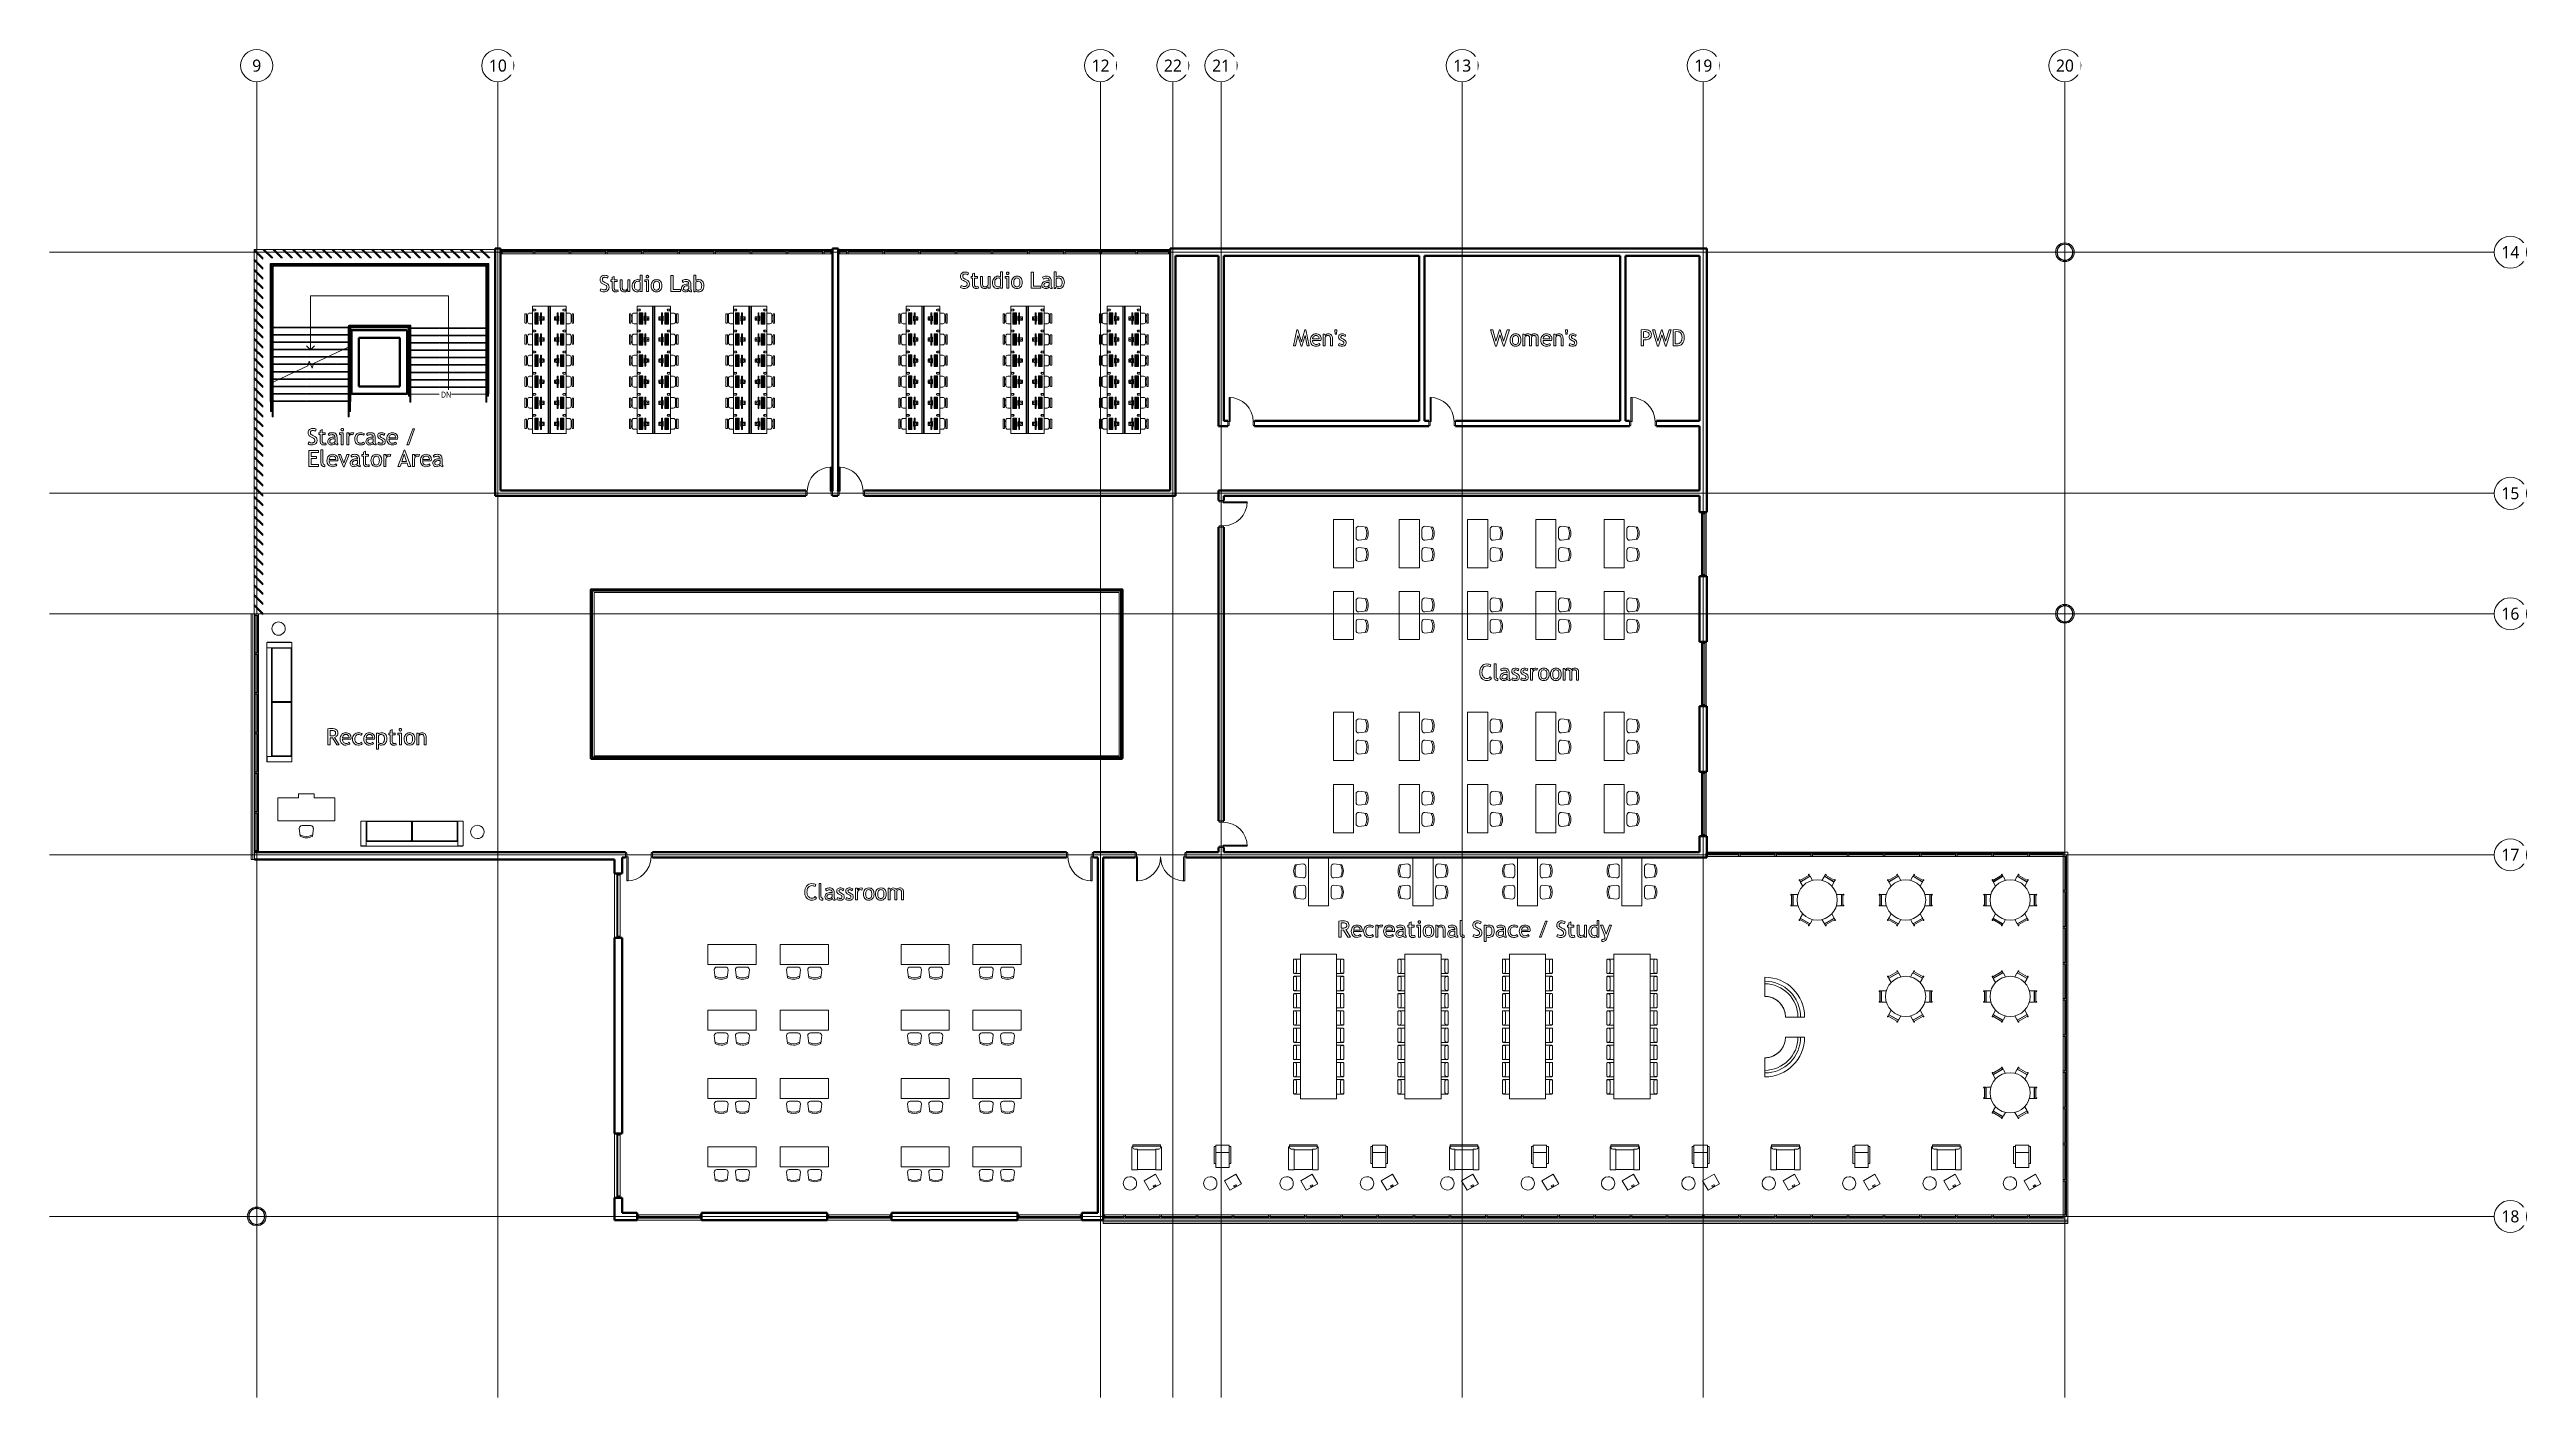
# Model space of a CAD drawing. Header units: inches. Extents: x -1714 to 1984, y -1043 to 970.
import ezdxf

# ---------------------------------------------------------------- set-up
doc = ezdxf.new("R2010")
doc.units = ezdxf.units.IN
doc.header["$MEASUREMENT"] = 0
doc.linetypes.add('Grid Line 1_2_', pattern=[0.875, 0.5, -0.125, 0.125, -0.125])
doc.linetypes.add('Overhead 1_16_', pattern=[0.101562, 0.0625, -0.039062])
for name, color, linetype, lineweight in [('A-COLS', 52, 'Continuous', 9), ('A-DOOR', 31, 'Continuous', 13), ('A-DOOR-FRAM', 31, 'Continuous', 20), ('A-FLOR', 192, 'Continuous', 13), ('A-FLOR-HRAL', 11, 'Continuous', 9), ('A-GENM', 13, 'Continuous', 9), ('A-GLAZ-CURT', 52, 'Continuous', 9), ('A-GLAZ-CWMG', 51, 'Continuous', 9), ('A-MASS', 70, 'Continuous', 9), ('A-WALL', 113, 'Continuous', 13), ('I-FURN', 30, 'Continuous', 9), ('Q-SPCQ', 91, 'Continuous', 9), ('S-BEAM', 12, 'Continuous', 9), ('S-GRID', 1, 'Continuous', 9), ('S-GRID-IDEN', 1, 'Continuous', 9), ('S-STRS', 31, 'Continuous', 9), ('S-STRS-ANNO', 31, 'Continuous', 9), ('S-STRS-IDEN', 31, 'Continuous', 9), ('S-STRS-MBND', 31, 'Overhead 1_16_', 9)]:
    doc.layers.add(name, color=color, linetype=linetype, lineweight=lineweight)
doc.styles.add('Trebuchet MS', font='trebuc.ttf', dxfattribs={"width": 0.8, "height": 9})
doc.styles.add('Trebuchet MS_1', font='trebuc.ttf', dxfattribs={"height": 18})

# ---------------------------------------------------------------- blocks, each defined once
blk = doc.blocks.new('Door-Exterior-Single-Two_Lite - 36_ x 84_-1295064-L2 - Architectural')
at = {"layer": 'A-DOOR', "lineweight": 20}
for p, q in [((18, 39.25), (16.25, 39.25)), ((16.25, 39.25), (16.25, 3.25)), ((18, 3.25), (18, 39.25)), ((16.25, 3.25), (18, 3.25))]:
    blk.add_line(p, q, dxfattribs=at)
at = {"layer": 'A-DOOR', "lineweight": 9}
blk.add_arc((18, 3.25), 36, 90, 180, dxfattribs=at)
at = {"layer": 'A-DOOR-FRAM'}
for p, q in [((-18, 3.25), (-20, 3.25)), ((-20, 3.25), (-20, -2.5)), ((-18, -2.5), (-18, 3.25)), ((18, 3.25), (18, -2.5)), ((20, 3.25), (18, 3.25)), ((20, -2.5), (20, 3.25)), ((-20, -2.5), (-18, -2.5)), ((18, -2.5), (20, -2.5))]:
    blk.add_line(p, q, dxfattribs=at)
blk = doc.blocks.new('Door-Exterior-Single-Two_Lite - 36_ x 84_-1295094-L2 - Architectural')
at = {"layer": 'A-DOOR', "lineweight": 20}
for p, q in [((16.25, -3.25), (18, -3.25)), ((16.25, -39.25), (16.25, -3.25)), ((18, -3.25), (18, -39.25)), ((18, -39.25), (16.25, -39.25))]:
    blk.add_line(p, q, dxfattribs=at)
at = {"layer": 'A-DOOR', "lineweight": 9}
blk.add_arc((18, -3.25), 36, 180, 270, dxfattribs=at)
at = {"layer": 'A-DOOR-FRAM'}
for p, q in [((-20, 2.5), (-18, 2.5)), ((-20, -3.25), (-20, 2.5)), ((-18, 2.5), (-18, -3.25)), ((18, 2.5), (20, 2.5)), ((18, -3.25), (18, 2.5)), ((20, 2.5), (20, -3.25)), ((-18, -3.25), (-20, -3.25)), ((20, -3.25), (18, -3.25))]:
    blk.add_line(p, q, dxfattribs=at)
blk = doc.blocks.new('Door-Passage-Double-Flush - 72_ x 84_-1294601-L2 - Architectural')
at = {"layer": 'A-DOOR', "lineweight": 20}
for p, q in [((-36, 3.25), (-36, 39.25)), ((-36, 39.25), (-34.25, 39.25)), ((-34.25, 39.25), (-34.25, 3.25)), ((36, 39.25), (34.25, 39.25)), ((34.25, 39.25), (34.25, 3.25)), ((36, 3.25), (36, 39.25)), ((-34.25, 3.25), (-36, 3.25)), ((34.25, 3.25), (36, 3.25))]:
    blk.add_line(p, q, dxfattribs=at)
at = {"layer": 'A-DOOR', "lineweight": 9}
for centre, start, end in [((-36, 3.25), 360, 90), ((36, 3.25), 90, 180)]:
    blk.add_arc(centre, 36, start, end, dxfattribs=at)
at = {"layer": 'A-DOOR-FRAM'}
for p, q in [((-36, 3.25), (-38, 3.25)), ((-38, 3.25), (-38, -2.5)), ((-36, -2.5), (-36, 3.25)), ((36, 3.25), (36, -2.5)), ((38, 3.25), (36, 3.25)), ((38, -2.5), (38, 3.25)), ((-38, -2.5), (-36, -2.5)), ((36, -2.5), (38, -2.5))]:
    blk.add_line(p, q, dxfattribs=at)
blk = doc.blocks.new('Door-Passage-Single-Flush - 36_ x 84_-1296515-L2 - Architectural')
at = {"layer": 'A-DOOR', "lineweight": 20}
for p, q in [((16.25, -3.25), (18, -3.25)), ((16.25, -39.25), (16.25, -3.25)), ((18, -3.25), (18, -39.25)), ((18, -39.25), (16.25, -39.25))]:
    blk.add_line(p, q, dxfattribs=at)
at = {"layer": 'A-DOOR', "lineweight": 9}
blk.add_arc((18, -3.25), 36, 180, 270, dxfattribs=at)
at = {"layer": 'A-DOOR-FRAM'}
for p, q in [((-20, 2.5), (-18, 2.5)), ((-20, -3.25), (-20, 2.5)), ((-18, 2.5), (-18, -3.25)), ((18, 2.5), (20, 2.5)), ((18, -3.25), (18, 2.5)), ((20, 2.5), (20, -3.25)), ((-18, -3.25), (-20, -3.25)), ((20, -3.25), (18, -3.25))]:
    blk.add_line(p, q, dxfattribs=at)
blk = doc.blocks.new('System Panel - Glazed-1345550-L2 - Architectural')
at = {"layer": 'A-GLAZ-CURT', "lineweight": 13}
for p, q in [((23.125, 1.75), (-23.125, 1.75)), ((-23.125, 1.75), (-23.125, 0.75)), ((-23.125, 0.75), (23.125, 0.75)), ((23.125, 0.75), (23.125, 1.75))]:
    blk.add_line(p, q, dxfattribs=at)
blk = doc.blocks.new('System Panel - Glazed-1339840-L2 - Architectural')
at = {"layer": 'A-GLAZ-CURT', "lineweight": 13}
for p, q in [((25.125, 1.75), (-25.125, 1.75)), ((-25.125, 1.75), (-25.125, 0.75)), ((-25.125, 0.75), (25.125, 0.75)), ((25.125, 0.75), (25.125, 1.75))]:
    blk.add_line(p, q, dxfattribs=at)
blk = doc.blocks.new('System Panel - Glazed-1332335-L2 - Architectural')
at = {"layer": 'A-GLAZ-CURT', "lineweight": 13}
for p, q in [((25.125, 1.75), (-25.125, 1.75)), ((-25.125, 1.75), (-25.125, 0.75)), ((-25.125, 0.75), (25.125, 0.75)), ((25.125, 0.75), (25.125, 1.75))]:
    blk.add_line(p, q, dxfattribs=at)
blk = doc.blocks.new('System Panel - Glazed-1332336-L2 - Architectural')
at = {"layer": 'A-GLAZ-CURT', "lineweight": 13}
for p, q in [((25.75, 1.75), (-25.75, 1.75)), ((-25.75, 1.75), (-25.75, 0.75)), ((-25.75, 0.75), (25.75, 0.75)), ((25.75, 0.75), (25.75, 1.75))]:
    blk.add_line(p, q, dxfattribs=at)
blk = doc.blocks.new('System Panel - Glazed-1332247-L2 - Architectural')
at = {"layer": 'A-GLAZ-CURT', "lineweight": 13}
for p, q in [((25.75, 1.75), (-25.75, 1.75)), ((-25.75, 1.75), (-25.75, 0.75)), ((-25.75, 0.75), (25.75, 0.75)), ((25.75, 0.75), (25.75, 1.75))]:
    blk.add_line(p, q, dxfattribs=at)
blk = doc.blocks.new('System Panel - Glazed-1332286-L2 - Architectural')
at = {"layer": 'A-GLAZ-CURT', "lineweight": 13}
for p, q in [((25.125, 1.75), (-25.125, 1.75)), ((-25.125, 1.75), (-25.125, 0.75)), ((-25.125, 0.75), (25.125, 0.75)), ((25.125, 0.75), (25.125, 1.75))]:
    blk.add_line(p, q, dxfattribs=at)
blk = doc.blocks.new('Rectangular Mullion - 2_5_ x 5_ rectangular-1332245-L2 - Architectural')
at = {"layer": 'A-GLAZ-CWMG'}
for p, q in [((1292.6, -339.6), (1292.6, -288.1)), ((1297.6, -288.1), (1297.6, -339.6))]:
    blk.add_line(p, q, dxfattribs=at)
blk = doc.blocks.new('Rectangular Mullion - 2_5_ x 5_ rectangular-1332264-L2 - Architectural')
at = {"layer": 'A-GLAZ-CWMG'}
for p, q in [((1292.6, -770.3), (1292.6, -720.1)), ((1297.6, -720.1), (1297.6, -770.3))]:
    blk.add_line(p, q, dxfattribs=at)
blk = doc.blocks.new('Rectangular Mullion - 2_5_ x 5_ rectangular-1332234-L2 - Architectural')
at = {"layer": 'A-GLAZ-CWMG', "lineweight": 20}
for p, q in [((-1.25, 2.5), (1.25, 2.5)), ((-1.25, -2.5), (-1.25, 2.5)), ((1.25, 2.5), (1.25, -2.5)), ((1.25, -2.5), (-1.25, -2.5))]:
    blk.add_line(p, q, dxfattribs=at)
blk = doc.blocks.new('Rectangular Mullion - 2_5_ x 5_ rectangular-1332267-L2 - Architectural')
at = {"layer": 'A-GLAZ-CWMG', "lineweight": 20}
for p, q in [((0, 2.5), (-2.5, 2.5)), ((-2.5, 2.5), (-2.5, -2.5)), ((0, -2.5), (0, 2.5)), ((-2.5, -2.5), (0, -2.5))]:
    blk.add_line(p, q, dxfattribs=at)
blk = doc.blocks.new('Rectangular Mullion - 2_5_ x 5_ rectangular-1332277-L2 - Architectural')
at = {"layer": 'A-GLAZ-CWMG', "lineweight": 20}
for p, q in [((-2.5, 2.5), (0, 2.5)), ((-2.5, -2.5), (-2.5, 2.5)), ((0, 2.5), (0, -2.5)), ((0, -2.5), (-2.5, -2.5))]:
    blk.add_line(p, q, dxfattribs=at)
blk = doc.blocks.new('Rectangular Mullion - 2_5_ x 5_ rectangular-1332330-L2 - Architectural')
at = {"layer": 'A-GLAZ-CWMG'}
for p, q in [((1292.6, -393.6), (1292.6, -342.1)), ((1297.6, -393.6), (1297.6, -342.1))]:
    blk.add_line(p, q, dxfattribs=at)
blk = doc.blocks.new('Rectangular Mullion - 2_5_ x 5_ rectangular-1332334-L2 - Architectural')
at = {"layer": 'A-GLAZ-CWMG'}
for p, q in [((1292.6, -285.6), (1292.6, -235.3)), ((1297.6, -285.6), (1297.6, -235.3))]:
    blk.add_line(p, q, dxfattribs=at)
blk = doc.blocks.new('System Panel - Glazed-1339775-L2 - Architectural')
at = {"layer": 'A-GLAZ-CURT', "lineweight": 13}
for p, q in [((25.75, 1.75), (-25.75, 1.75)), ((-25.75, 1.75), (-25.75, 0.75)), ((-25.75, 0.75), (25.75, 0.75)), ((25.75, 0.75), (25.75, 1.75))]:
    blk.add_line(p, q, dxfattribs=at)
blk = doc.blocks.new('System Panel - Glazed-1339783-L2 - Architectural')
at = {"layer": 'A-GLAZ-CURT', "lineweight": 13}
for p, q in [((14.125, 1.75), (-14.125, 1.75)), ((-14.125, 1.75), (-14.125, 0.75)), ((-14.125, 0.75), (14.125, 0.75)), ((14.125, 0.75), (14.125, 1.75))]:
    blk.add_line(p, q, dxfattribs=at)
blk = doc.blocks.new('System Panel - Glazed-1339728-L2 - Architectural')
at = {"layer": 'A-GLAZ-CURT', "lineweight": 13}
for p, q in [((25.75, 1.75), (-25.75, 1.75)), ((-25.75, 1.75), (-25.75, 0.75)), ((-25.75, 0.75), (25.75, 0.75)), ((25.75, 0.75), (25.75, 1.75))]:
    blk.add_line(p, q, dxfattribs=at)
blk = doc.blocks.new('Rectangular Mullion - 2_5_ x 5_ rectangular-1339687-L2 - Architectural')
at = {"layer": 'A-GLAZ-CWMG', "lineweight": 20}
for p, q in [((-1.25, 2.5), (1.25, 2.5)), ((-1.25, -2.5), (-1.25, 2.5)), ((1.25, 2.5), (1.25, -2.5)), ((1.25, -2.5), (-1.25, -2.5))]:
    blk.add_line(p, q, dxfattribs=at)
blk = doc.blocks.new('Rectangular Mullion - 2_5_ x 5_ rectangular-1339782-L2 - Architectural')
at = {"layer": 'A-GLAZ-CWMG'}
for p, q in [((-138.4, -770.3), (-110.1, -770.3)), ((-138.4, -775.3), (-110.1, -775.3))]:
    blk.add_line(p, q, dxfattribs=at)
blk = doc.blocks.new('Rectangular Mullion - 2_5_ x 5_ rectangular-1339786-L2 - Architectural')
at = {"layer": 'A-GLAZ-CWMG', "lineweight": 20}
for p, q in [((-2.5, 2.5), (0, 2.5)), ((-2.5, -2.5), (-2.5, 2.5)), ((0, 2.5), (0, -2.5)), ((0, -2.5), (-2.5, -2.5))]:
    blk.add_line(p, q, dxfattribs=at)
blk = doc.blocks.new('Rectangular Mullion - 2_5_ x 5_ rectangular-1339831-L2 - Architectural')
at = {"layer": 'A-GLAZ-CWMG', "lineweight": 20}
for p, q in [((0, 2.5), (-2.5, 2.5)), ((-2.5, 2.5), (-2.5, -2.5)), ((0, -2.5), (0, 2.5)), ((-2.5, -2.5), (0, -2.5))]:
    blk.add_line(p, q, dxfattribs=at)
blk = doc.blocks.new('Rectangular Mullion - 2_5_ x 5_ rectangular-1345549-L2 - Architectural')
at = {"layer": 'A-GLAZ-CWMG'}
for p, q in [((807.9, -230.3), (761.6, -230.3)), ((807.9, -235.3), (761.6, -235.3))]:
    blk.add_line(p, q, dxfattribs=at)
blk = doc.blocks.new('System Panel - Glazed-1359491-L2 - Architectural')
at = {"layer": 'A-GLAZ-CURT', "lineweight": 13}
for p, q in [((5.125, 1.75), (-5.125, 1.75)), ((-5.125, 1.75), (-5.125, 0.75)), ((-5.125, 0.75), (5.125, 0.75)), ((5.125, 0.75), (5.125, 1.75))]:
    blk.add_line(p, q, dxfattribs=at)
blk = doc.blocks.new('System Panel - Glazed-1359459-L2 - Architectural')
at = {"layer": 'A-GLAZ-CURT', "lineweight": 13}
for p, q in [((23.125, 1.75), (-23.125, 1.75)), ((-23.125, 1.75), (-23.125, 0.75)), ((-23.125, 0.75), (23.125, 0.75)), ((23.125, 0.75), (23.125, 1.75))]:
    blk.add_line(p, q, dxfattribs=at)
blk = doc.blocks.new('Rectangular Mullion - 2_5_ x 5_ rectangular-1345531-L2 - Architectural')
at = {"layer": 'A-GLAZ-CWMG'}
for p, q in [((-89.6, 669.8), (-43.4, 669.8)), ((-43.4, 664.8), (-89.6, 664.8))]:
    blk.add_line(p, q, dxfattribs=at)
blk = doc.blocks.new('Rectangular Mullion - 2_5_ x 5_ rectangular-1359489-L2 - Architectural')
at = {"layer": 'A-GLAZ-CWMG'}
for p, q in [((-524.1, 669.8), (-534.4, 669.8)), ((-524.1, 664.8), (-534.4, 664.8))]:
    blk.add_line(p, q, dxfattribs=at)
blk = doc.blocks.new('System Panel - Glazed-1359669-L2 - Architectural')
at = {"layer": 'A-GLAZ-CURT', "lineweight": 13}
for p, q in [((5.125, -0.75), (-5.125, -0.75)), ((-5.125, -0.75), (-5.125, -1.75)), ((-5.125, -1.75), (5.125, -1.75)), ((5.125, -1.75), (5.125, -0.75))]:
    blk.add_line(p, q, dxfattribs=at)
blk = doc.blocks.new('System Panel - Glazed-1359671-L2 - Architectural')
at = {"layer": 'A-GLAZ-CURT', "lineweight": 13}
for p, q in [((25.75, -0.75), (-25.75, -0.75)), ((-25.75, -0.75), (-25.75, -1.75)), ((-25.75, -1.75), (25.75, -1.75)), ((25.75, -1.75), (25.75, -0.75))]:
    blk.add_line(p, q, dxfattribs=at)
blk = doc.blocks.new('System Panel - Glazed-1359674-L2 - Architectural')
at = {"layer": 'A-GLAZ-CURT', "lineweight": 13}
for p, q in [((25.75, -0.75), (-25.75, -0.75)), ((-25.75, -0.75), (-25.75, -1.75)), ((-25.75, -1.75), (25.75, -1.75)), ((25.75, -1.75), (25.75, -0.75))]:
    blk.add_line(p, q, dxfattribs=at)
blk = doc.blocks.new('System Panel - Glazed-1359675-L2 - Architectural')
at = {"layer": 'A-GLAZ-CURT', "lineweight": 13}
for p, q in [((23.125, -0.75), (-23.125, -0.75)), ((-23.125, -0.75), (-23.125, -1.75)), ((-23.125, -1.75), (23.125, -1.75)), ((23.125, -1.75), (23.125, -0.75))]:
    blk.add_line(p, q, dxfattribs=at)
blk = doc.blocks.new('Rectangular Mullion - 2_5_ x 5_ rectangular-1359657-L2 - Architectural')
at = {"layer": 'A-GLAZ-CWMG', "lineweight": 20}
for p, q in [((-1.25, 2.5), (1.25, 2.5)), ((-1.25, -2.5), (-1.25, 2.5)), ((1.25, 2.5), (1.25, -2.5)), ((1.25, -2.5), (-1.25, -2.5))]:
    blk.add_line(p, q, dxfattribs=at)
blk = doc.blocks.new('Rectangular Mullion - 2_5_ x 5_ rectangular-1359660-L2 - Architectural')
at = {"layer": 'A-GLAZ-CWMG'}
for p, q in [((-611.6, 669.8), (-560.1, 669.8)), ((-560.1, 664.8), (-611.6, 664.8))]:
    blk.add_line(p, q, dxfattribs=at)
blk = doc.blocks.new('Rectangular Mullion - 2_5_ x 5_ rectangular-1359661-L2 - Architectural')
at = {"layer": 'A-GLAZ-CWMG'}
for p, q in [((-1038.4, 669.8), (-992.1, 669.8)), ((-992.1, 664.8), (-1038.4, 664.8))]:
    blk.add_line(p, q, dxfattribs=at)
blk = doc.blocks.new('Rectangular Mullion - 2_5_ x 5_ rectangular-1359678-L2 - Architectural')
at = {"layer": 'A-GLAZ-CWMG', "lineweight": 20}
for p, q in [((0, 2.5), (-2.5, 2.5)), ((-2.5, 2.5), (-2.5, -2.5)), ((0, -2.5), (0, 2.5)), ((-2.5, -2.5), (0, -2.5))]:
    blk.add_line(p, q, dxfattribs=at)
blk = doc.blocks.new('Rectangular Mullion - 2_5_ x 5_ rectangular-1359663-L2 - Architectural')
at = {"layer": 'A-GLAZ-CWMG'}
for p, q in [((-665.6, 669.8), (-614.1, 669.8)), ((-665.6, 664.8), (-614.1, 664.8))]:
    blk.add_line(p, q, dxfattribs=at)
blk = doc.blocks.new('Rectangular Mullion - 2_5_ x 5_ rectangular-1359665-L2 - Architectural')
at = {"layer": 'A-GLAZ-CWMG'}
for p, q in [((-557.6, 669.8), (-547.4, 669.8)), ((-557.6, 664.8), (-547.4, 664.8))]:
    blk.add_line(p, q, dxfattribs=at)
blk = doc.blocks.new('Rectangular Mullion - 2_5_ x 5_ rectangular-1359683-L2 - Architectural')
at = {"layer": 'A-GLAZ-CWMG', "lineweight": 20}
for p, q in [((-2.5, 2.5), (0, 2.5)), ((-2.5, -2.5), (-2.5, 2.5)), ((0, 2.5), (0, -2.5)), ((0, -2.5), (-2.5, -2.5))]:
    blk.add_line(p, q, dxfattribs=at)
blk = doc.blocks.new('System Panel - Glazed-1361201-L2 - Architectural')
at = {"layer": 'A-GLAZ-CURT', "lineweight": 13}
for p, q in [((45.5, 1.75), (-45.5, 1.75)), ((-45.5, 1.75), (-45.5, 0.75)), ((-45.5, 0.75), (45.5, 0.75)), ((45.5, 0.75), (45.5, 1.75))]:
    blk.add_line(p, q, dxfattribs=at)
blk = doc.blocks.new('Rectangular Mullion - 2_5_ x 5_ rectangular-1361071-L2 - Architectural')
at = {"layer": 'A-GLAZ-CWMG'}
for p, q in [((-220.9, -770.4), (-175.4, -770.4)), ((-220.9, -775.4), (-175.4, -775.4))]:
    blk.add_line(p, q, dxfattribs=at)
blk = doc.blocks.new('Rectangular Mullion - 2_5_ x 5_ rectangular-1361072-L2 - Architectural')
at = {"layer": 'A-GLAZ-CWMG'}
for p, q in [((-266.4, -770.4), (-220.9, -770.4)), ((-266.4, -775.4), (-220.9, -775.4))]:
    blk.add_line(p, q, dxfattribs=at)
blk = doc.blocks.new('Rectangular Mullion - 2_5_ x 5_ rectangular-1361184-L2 - Architectural')
at = {"layer": 'A-GLAZ-CWMG', "lineweight": 20}
for p, q in [((-2.5, 2.5), (0, 2.5)), ((-2.5, -2.5), (-2.5, 2.5)), ((0, 2.5), (0, -2.5)), ((0, -2.5), (-2.5, -2.5))]:
    blk.add_line(p, q, dxfattribs=at)
blk = doc.blocks.new('Rectangular Mullion - 2_5_ x 5_ rectangular-1361191-L2 - Architectural')
at = {"layer": 'A-GLAZ-CWMG', "lineweight": 20}
for p, q in [((0, 2.5), (-2.5, 2.5)), ((-2.5, 2.5), (-2.5, -2.5)), ((0, -2.5), (0, 2.5)), ((-2.5, -2.5), (0, -2.5))]:
    blk.add_line(p, q, dxfattribs=at)
blk = doc.blocks.new('Rectangular Mullion - 2_5_ x 5_ rectangular-V1-L2 - Architectural')
at = {"layer": 'A-GLAZ-CWMG'}
for p, q in [((-867.3, -651.3), (-867.3, -696.7)), ((-862.3, -651.2), (-862.3, -696.7))]:
    blk.add_line(p, q, dxfattribs=at)
blk = doc.blocks.new('System Panel - Glazed-1362949-L2 - Architectural')
at = {"layer": 'A-GLAZ-CURT', "lineweight": 13}
for p, q in [((27.8, 1.7), (-27.8, 1.7)), ((-27.8, 1.7), (-27.8, 0.7)), ((-27.8, 0.7), (27.8, 0.7)), ((27.8, 0.7), (27.8, 1.7))]:
    blk.add_line(p, q, dxfattribs=at)
blk = doc.blocks.new('System Panel - Glazed-1362950-L2 - Architectural')
at = {"layer": 'A-GLAZ-CURT', "lineweight": 13}
for p, q in [((28.4, 1.8), (-28.4, 1.8)), ((-28.4, 1.8), (-28.4, 0.7)), ((-28.4, 0.7), (28.4, 0.7)), ((28.4, 0.7), (28.4, 1.8))]:
    blk.add_line(p, q, dxfattribs=at)
blk = doc.blocks.new('Rectangular Mullion - 2_5_ x 5_ rectangular-1362945-L2 - Architectural')
at = {"layer": 'A-GLAZ-CWMG'}
for p, q in [((-1407.4, 69.1), (-1407.4, 124.7)), ((-1402.4, 69.1), (-1402.4, 124.7))]:
    blk.add_line(p, q, dxfattribs=at)
blk = doc.blocks.new('Rectangular Mullion - 2_5_ x 5_ rectangular-1362946-L2 - Architectural')
at = {"layer": 'A-GLAZ-CWMG'}
for p, q in [((-1407.4, 9.8), (-1407.4, 66.6)), ((-1402.4, 9.8), (-1402.4, 66.6))]:
    blk.add_line(p, q, dxfattribs=at)
blk = doc.blocks.new('Rectangular Mullion - 2_5_ x 5_ rectangular-1362695-L2 - Architectural')
at = {"layer": 'A-GLAZ-CWMG', "lineweight": 20}
for p, q in [((-2.5, 2.5), (0, 2.5)), ((-2.5, -2.5), (-2.5, 2.5)), ((0, 2.5), (0, -2.5)), ((0, -2.5), (-2.5, -2.5))]:
    blk.add_line(p, q, dxfattribs=at)
blk = doc.blocks.new('Rectangular Mullion - 2_5_ x 5_ rectangular-1362697-L2 - Architectural')
at = {"layer": 'A-GLAZ-CWMG', "lineweight": 20}
for p, q in [((0, 2.5), (-2.5, 2.5)), ((-2.5, 2.5), (-2.5, -2.5)), ((0, -2.5), (0, 2.5)), ((-2.5, -2.5), (0, -2.5))]:
    blk.add_line(p, q, dxfattribs=at)
blk = doc.blocks.new('Rectangular Mullion - 2_5_ x 5_ rectangular-1362690-L2 - Architectural')
at = {"layer": 'A-GLAZ-CWMG', "lineweight": 20}
for p, q in [((-1.25, 2.5), (1.25, 2.5)), ((-1.25, -2.5), (-1.25, 2.5)), ((1.25, 2.5), (1.25, -2.5)), ((1.25, -2.5), (-1.25, -2.5))]:
    blk.add_line(p, q, dxfattribs=at)
blk = doc.blocks.new('Rectangular Mullion - 2_5_ x 5_ rectangular-V2-L2 - Architectural')
at = {"layer": 'A-GLAZ-CWMG'}
for p, q in [((752.7, -156.8), (752.7, -202.3)), ((757.7, -156.8), (757.7, -202.3))]:
    blk.add_line(p, q, dxfattribs=at)
blk = doc.blocks.new('Rectangular Mullion - 2_5_ x 5_ rectangular-V3-L2 - Architectural')
at = {"layer": 'A-GLAZ-CWMG'}
for p, q in [((-867.4, -696.8), (-867.4, -742.3)), ((-862.4, -696.8), (-862.4, -742.2))]:
    blk.add_line(p, q, dxfattribs=at)
blk = doc.blocks.new('Rectangular Mullion - 2_5_ x 5_ rectangular-V4-L2 - Architectural')
at = {"layer": 'A-GLAZ-CWMG'}
for p, q in [((752.6, -111.3), (752.6, -156.8)), ((757.6, -111.3), (757.6, -156.8))]:
    blk.add_line(p, q, dxfattribs=at)
blk = doc.blocks.new('Kawneer Versoleil Sunshade - 6_ Blade At 5_-1418622-L2 - Architectural')
at = {"layer": 'A-GENM'}
for p, q in [((-716.8, 2.5), (-716.8, -2.5)), ((723.4, 2.5), (-716.8, 2.5)), ((723.4, 2.5), (-716.8, 2.5)), ((723.4, -2.5), (723.4, 2.5)), ((-716.8, -2.5), (723.4, -2.5))]:
    blk.add_line(p, q, dxfattribs=at)
at = {"layer": 'S-BEAM'}
for p, q in [((-716.8, 2.5), (-716.8, -2.5)), ((723.4, 2.5), (-716.8, 2.5)), ((-716.8, 0), (723.4, 0)), ((723.4, -2.5), (723.4, 2.5)), ((-716.8, -2.5), (723.4, -2.5))]:
    blk.add_line(p, q, dxfattribs=at)
blk = doc.blocks.new('Kawneer Versoleil Sunshade - 6_ Blade At 5_-1422621-L2 - Architectural')
at = {"layer": 'A-GENM'}
for p, q in [((-180.3, 2.5), (-180.3, -2.5)), ((186.9, 2.5), (-180.3, 2.5)), ((186.9, 2.5), (-180.3, 2.5)), ((186.9, -2.5), (186.9, 2.5)), ((-180.3, -2.5), (186.9, -2.5))]:
    blk.add_line(p, q, dxfattribs=at)
at = {"layer": 'S-BEAM'}
for p, q in [((-180.3, 2.5), (-180.3, -2.5)), ((186.9, 2.5), (-180.3, 2.5)), ((-180.3, 0), (186.9, 0)), ((186.9, -2.5), (186.9, 2.5)), ((-180.3, -2.5), (186.9, -2.5))]:
    blk.add_line(p, q, dxfattribs=at)
blk = doc.blocks.new('Metal Clad Column - 24_-1433466-L2 - Architectural')
at = {"layer": 'A-COLS'}
for start, end in [(0, 180), (180, 0)]:
    blk.add_arc((0, 0), 14, start, end, dxfattribs=at)
at = {"layer": 'A-COLS', "lineweight": 30}
for start, end in [(360, 180), (180, 0)]:
    blk.add_arc((0, 0), 12, start, end, dxfattribs=at)
blk = doc.blocks.new('Chair-Viper - Chair-1456982-L2 - Architectural')
at = {"layer": 'I-FURN'}
for p, q in [((-20.8, 0.6), (-20.8, -2.5)), ((-20.8, 0.6), (20.7, 0.6)), ((20.7, -2.5), (20.7, 0.6)), ((-22, -36.8), (-22, -2.5)), ((-22, -2.5), (-20.8, -2.5)), ((-13.6, -36.8), (-22, -36.8)), ((-20.8, -1.4), (20.7, -1.4)), ((-13.6, -5.9), (-18.1, -5.9)), ((-13.6, -36.1), (-13.6, -5.9)), ((-13.6, -6.9), (13.6, -6.9)), ((13.6, -36.1), (-13.6, -36.1)), ((-13.6, -36.1), (-13.6, -36.8)), ((13.6, -36.1), (13.6, -5.9)), ((13.6, -5.9), (18.2, -5.9)), ((13.6, -36.1), (13.6, -36.8)), ((13.6, -36.8), (22, -36.8)), ((22, -2.5), (20.7, -2.5)), ((22, -36.8), (22, -2.5))]:
    blk.add_line(p, q, dxfattribs=at)
for centre, radius, start, end in [((-16.2, -2.5), 4.54, 180, 203.6711), ((-18.1, -3.5), 2.4, 201.6168, 270), ((18.2, -3.6), 2.24, 270, 341.1202), ((13.2, -1.9), 7.59, 341.1202, 355.2087)]:
    blk.add_arc(centre, radius, start, end, dxfattribs=at)
blk = doc.blocks.new('Table-Teknion-DNA_Laptop_Table - DNA Freestanding Laptop-1456984-L2 - Architectural')
at = {"layer": 'I-FURN'}
for p, q in [((9.8, 8.2), (-9.8, 8.2)), ((-9.8, 8.2), (-9.8, -8.2)), ((-2, 5.7), (-2, 6.8)), ((-1.7, 7.1), (1.7, 7.1)), ((1.7, 5.4), (-1.7, 5.4)), ((2, 6.8), (2, 5.7)), ((9.8, -8.2), (9.8, 8.2)), ((-9.8, -8.2), (9.8, -8.2))]:
    blk.add_line(p, q, dxfattribs=at)
for centre, start, end in [((-1.7, 6.8), 90, 180), ((-1.7, 5.7), 180, 270), ((1.7, 6.8), 0, 90), ((1.7, 5.7), 270, 0)]:
    blk.add_arc(centre, 0.289, start, end, dxfattribs=at)
blk = doc.blocks.new('Nemschoff_Steps_866-T7_TableFreestanding - Left Stand -T8-1456986-L2 - Architectural')
at = {"layer": 'I-FURN'}
for start, end in [(360, 180), (180, 360)]:
    blk.add_arc((0, 0), 10, start, end, dxfattribs=at)
blk = doc.blocks.new('Table-Conference2 w Chairs - 54_ x 216_-1465672-L2 - Architectural')
at = {"layer": 'I-FURN'}
for p, q in [((108, 27), (-108, 27)), ((-108, 27), (-108, -27)), ((108, -27), (108, 27)), ((-108, -27), (108, -27))]:
    blk.add_line(p, q, dxfattribs=at)
blk = doc.blocks.new('Chair-Task - Chair-Task-1455663-L2 - Architectural')
at = {"layer": 'I-FURN'}
for p, q in [((-5.2, 0.7), (-5.2, -8.8)), ((16.3, -8.8), (16.3, 0.7)), ((-4.9, -8.8), (-4.9, -7)), ((-4.2, -9.8), (15.3, -9.8)), ((-2.9, -5), (14.1, -5)), ((16.1, -8.8), (16.1, -7))]:
    blk.add_line(p, q, dxfattribs=at)
for centre, radius, start, end in [((-4.2, -8.8), 1, 180, 270), ((-2.9, -7), 2, 90, 180), ((-3.9, -8.8), 1, 180, 270), ((14.1, -7), 2, 0, 90), ((15.1, -8.8), 1, 270, 0), ((15.3, -8.8), 1, 270, 360)]:
    blk.add_arc(centre, radius, start, end, dxfattribs=at)
blk = doc.blocks.new('Dynamic_Computer_Desk_with_Chairs_8535 - 6-1470209-L2 - Architectural')
at = {"layer": 'A-GENM'}
for p, q in [((-126, 23.5), (-126, 21)), ((-123.5, 21), (-123.5, 23.5)), ((-94.5, 23.5), (-94.5, 21)), ((-92, 21), (-92, 23.5)), ((-63, 23.5), (-63, 21)), ((-60.5, 21), (-60.5, 23.5)), ((-31.5, 23.5), (-31.5, 21)), ((-29, 21), (-29, 23.5)), ((0, 23.5), (0, 21)), ((2.5, 21), (2.5, 23.5)), ((31.5, 23.5), (31.5, 21)), ((34, 21), (34, 23.5))]:
    blk.add_line(p, q, dxfattribs=at)
for centre, start, end in [((-124.8, 23.2), 12.6804, 167.3196), ((-124.8, 21.3), 192.6804, 347.3196), ((-93.3, 23.2), 12.6804, 167.3196), ((-93.3, 21.3), 192.6804, 347.3196), ((-61.8, 23.2), 12.6804, 167.3196), ((-61.8, 21.3), 192.6804, 347.3196), ((-30.3, 23.2), 12.6804, 167.3196), ((-30.3, 21.3), 192.6804, 347.3196), ((1.2, 23.2), 12.6804, 167.3196), ((1.2, 21.3), 192.6804, 347.3196), ((32.7, 23.2), 12.6804, 167.3196), ((32.7, 21.3), 192.6804, 347.3196)]:
    blk.add_arc(centre, 1.28, start, end, dxfattribs=at)
at = {"layer": 'I-FURN'}
for p, q in [((-130.5, 1.7), (-130.5, 25)), ((-130.5, 25), (60, 25)), ((-130.5, 1), (-130.5, 1.7)), ((-130.5, 1.7), (60, 1.7)), ((-130.5, 1), (60, 1)), ((-103.4, 21.8), (-120.6, 21.8)), ((-120.6, 21.8), (-120.6, 21.7)), ((-120.6, 17.9), (-120.6, 21.7)), ((-120.6, 21.7), (-120.6, 21.7)), ((-120.6, 21.7), (-103.4, 21.7)), ((-120.6, 21.7), (-117.6, 21.7)), ((-120.6, 16.7), (-120.6, 17.9)), ((-117.6, 17.9), (-120.6, 17.9)), ((-120.6, 16.7), (-120.6, 16.6)), ((-120.6, 16.5), (-120.6, 16.6)), ((-120.6, 16.5), (-103.4, 16.5)), ((-120.5, 21.6), (-119.9, 21.6)), ((-120.5, 20.2), (-120.5, 21.6)), ((-119.9, 20.2), (-120.5, 20.2)), ((-120.5, 20.1), (-119.9, 20.1)), ((-120.5, 19.4), (-120.5, 20.1)), ((-120.5, 18.7), (-120.5, 19.4)), ((-120.5, 19.4), (-119.9, 19.4)), ((-119.9, 18.7), (-120.5, 18.7)), ((-120.5, 18.6), (-119.9, 18.6)), ((-120.5, 18), (-120.5, 18.6)), ((-119.9, 18), (-120.5, 18)), ((-120.4, 13.1), (-120.4, 11.7)), ((-119.6, 13.1), (-120.4, 13.1)), ((-120.4, 11.7), (-119.6, 11.7)), ((-119.9, 21.6), (-119.9, 20.2)), ((-119.9, 20.1), (-119.9, 19.4)), ((-119.9, 19.4), (-119.9, 18.7)), ((-119.9, 18.6), (-119.9, 18)), ((-119.8, 21.6), (-119.2, 21.6)), ((-119.8, 20.9), (-119.8, 21.6)), ((-119.2, 20.9), (-119.8, 20.9)), ((-119.8, 20.8), (-119.2, 20.8)), ((-119.8, 20.2), (-119.8, 20.8)), ((-119.2, 20.2), (-119.8, 20.2)), ((-119.8, 20.1), (-119.2, 20.1)), ((-119.8, 19.4), (-119.8, 20.1)), ((-119.2, 19.4), (-119.8, 19.4)), ((-119.8, 19.3), (-119.2, 19.3)), ((-119.8, 18.7), (-119.8, 19.3)), ((-119.2, 18.7), (-119.8, 18.7)), ((-119.8, 18.6), (-119.2, 18.6)), ((-119.8, 18), (-119.8, 18.6)), ((-119.2, 18), (-119.8, 18)), ((-119.6, 13.1), (-104.3, 13.1)), ((-104.3, 11.7), (-119.6, 11.7)), ((-119.2, 21.6), (-119.2, 20.9)), ((-119.2, 20.8), (-119.2, 20.2)), ((-119.2, 20.1), (-119.2, 19.4)), ((-119.2, 19.3), (-119.2, 18.7)), ((-119.2, 18.6), (-119.2, 18)), ((-119, 21.6), (-117.7, 21.6)), ((-119, 20.9), (-119, 21.6)), ((-117.7, 20.9), (-119, 20.9)), ((-119, 20.8), (-118.4, 20.8)), ((-119, 20.2), (-119, 20.8)), ((-118.4, 20.2), (-119, 20.2)), ((-119, 20.1), (-118.4, 20.1)), ((-119, 19.4), (-119, 20.1)), ((-118.4, 19.4), (-119, 19.4)), ((-119, 19.3), (-118.4, 19.3)), ((-119, 18.7), (-119, 19.3)), ((-118.4, 18.7), (-119, 18.7)), ((-119, 18.6), (-118.4, 18.6)), ((-119, 18), (-119, 18.6)), ((-118.4, 18), (-119, 18)), ((-118.4, 20.8), (-118.4, 20.2)), ((-118.4, 20.1), (-118.4, 19.4)), ((-118.4, 19.3), (-118.4, 18.7)), ((-118.4, 18.6), (-118.4, 18)), ((-118.3, 20.8), (-117.7, 20.8)), ((-118.3, 20.2), (-118.3, 20.8)), ((-117.7, 20.2), (-118.3, 20.2)), ((-118.3, 20.1), (-117.7, 20.1)), ((-118.3, 19.4), (-118.3, 20.1)), ((-117.7, 19.4), (-118.3, 19.4)), ((-118.3, 19.3), (-117.7, 19.3)), ((-118.3, 18.7), (-118.3, 19.3)), ((-117.7, 18.7), (-118.3, 18.7)), ((-118.3, 18.6), (-117.7, 18.6)), ((-118.3, 18), (-118.3, 18.6)), ((-117.7, 18), (-118.3, 18)), ((-117.7, 21.6), (-117.7, 20.9)), ((-117.7, 20.8), (-117.7, 20.2)), ((-117.7, 20.1), (-117.7, 19.4)), ((-117.7, 19.3), (-117.7, 18.7)), ((-117.7, 18.6), (-117.7, 18)), ((-117.6, 21.6), (-117.6, 21.7)), ((-117.6, 21.6), (-117.6, 17.9)), ((-117.2, 21.7), (-117.2, 21.6)), ((-117.2, 21.7), (-114.9, 21.7)), ((-117.2, 20.9), (-117.2, 21.6)), ((-116.5, 20.9), (-117.2, 20.9)), ((-117.2, 17.9), (-117.2, 19.4)), ((-117.2, 19.4), (-114.9, 19.4)), ((-114.9, 17.9), (-117.2, 17.9)), ((-117.2, 16.7), (-117.2, 17.4)), ((-117.2, 17.4), (-114.9, 17.4)), ((-114.9, 16.7), (-117.2, 16.7)), ((-117.2, 16.7), (-117.2, 16.7)), ((-117.1, 21.6), (-116.5, 21.6)), ((-117.1, 20.9), (-117.1, 21.6)), ((-116.5, 20.9), (-117.1, 20.9)), ((-117.1, 19.3), (-116.5, 19.3)), ((-117.1, 18.7), (-117.1, 19.3)), ((-116.5, 18.7), (-117.1, 18.7)), ((-117.1, 18.6), (-116.5, 18.6)), ((-117.1, 18), (-117.1, 18.6)), ((-116.5, 18), (-117.1, 18)), ((-117.1, 16.7), (-117.1, 17.4)), ((-117.1, 17.4), (-116.5, 17.4)), ((-116.5, 16.7), (-117.1, 16.7)), ((-116.5, 21.6), (-116.5, 20.9)), ((-116.5, 20.2), (-116.5, 20.9)), ((-115.7, 20.2), (-116.5, 20.2)), ((-116.5, 19.3), (-116.5, 18.7)), ((-116.5, 18.6), (-116.5, 18)), ((-116.5, 17.4), (-116.5, 16.7)), ((-116.4, 21.6), (-115.8, 21.6)), ((-116.4, 20.9), (-116.4, 21.6)), ((-115.8, 20.9), (-116.4, 20.9)), ((-116.4, 20.8), (-115.8, 20.8)), ((-116.4, 20.2), (-116.4, 20.8)), ((-115.8, 20.2), (-116.4, 20.2)), ((-116.4, 19.3), (-115.8, 19.3)), ((-116.4, 18.7), (-116.4, 19.3)), ((-115.8, 18.7), (-116.4, 18.7)), ((-116.4, 18.6), (-115.8, 18.6)), ((-116.4, 18), (-116.4, 18.6)), ((-115.8, 18), (-116.4, 18)), ((-116.4, 16.7), (-116.4, 17.4)), ((-116.4, 17.4), (-115.8, 17.4)), ((-115.8, 16.7), (-116.4, 16.7)), ((-115.8, 21.6), (-115.8, 20.9)), ((-115.8, 20.8), (-115.8, 20.2)), ((-115.8, 19.3), (-115.8, 18.7)), ((-115.8, 18.6), (-115.8, 18)), ((-115.8, 17.4), (-115.8, 16.7)), ((-114.9, 20.9), (-115.7, 20.9)), ((-115.7, 20.9), (-115.7, 20.2)), ((-115.6, 21.6), (-115, 21.6)), ((-115.6, 20.9), (-115.6, 21.6)), ((-115, 20.9), (-115.6, 20.9)), ((-115.6, 19.3), (-115, 19.3)), ((-115.6, 18.7), (-115.6, 19.3)), ((-115, 18.7), (-115.6, 18.7)), ((-115.6, 18.6), (-115, 18.6)), ((-115.6, 18), (-115.6, 18.6)), ((-115, 18), (-115.6, 18)), ((-115.6, 16.7), (-115.6, 17.4)), ((-115.6, 17.4), (-115, 17.4)), ((-115, 16.7), (-115.6, 16.7)), ((-115.4, 13.6), (-115.3, 13.1)), ((-115.1, 11.7), (-114.5, 8.3)), ((-115, 21.6), (-115, 20.9)), ((-115, 19.3), (-115, 18.7)), ((-115, 18.6), (-115, 18)), ((-115, 17.4), (-115, 16.7)), ((-114.9, 21.6), (-114.9, 21.7)), ((-114.9, 21.6), (-114.9, 20.9)), ((-114.9, 19.4), (-114.9, 17.9)), ((-114.9, 17.4), (-114.9, 16.7)), ((-114.9, 16.7), (-114.9, 16.7)), ((-109.1, 14.2), (-114.9, 14.2)), ((-114.6, 21.7), (-114.6, 21.6)), ((-114.6, 21.7), (-103.4, 21.7)), ((-114.6, 21.6), (-113.6, 21.6)), ((-114.6, 20.9), (-114.6, 21.6)), ((-114.6, 17.9), (-114.6, 21.6)), ((-113.6, 20.9), (-114.6, 20.9)), ((-114.6, 20.2), (-114.6, 20.8)), ((-114.6, 20.8), (-113.3, 20.8)), ((-113.3, 20.2), (-114.6, 20.2)), ((-114.6, 20.1), (-113.7, 20.1)), ((-114.6, 19.4), (-114.6, 20.1)), ((-114.6, 18.7), (-114.6, 19.4)), ((-114.6, 19.4), (-113.7, 19.4)), ((-113.5, 18.7), (-114.6, 18.7)), ((-114.6, 18.6), (-113.2, 18.6)), ((-114.6, 18), (-114.6, 18.6)), ((-113.2, 18), (-114.6, 18)), ((-103.4, 17.9), (-114.6, 17.9)), ((-114.6, 16.7), (-114.6, 17.4)), ((-114.6, 17.4), (-113.9, 17.4)), ((-114.6, 16.7), (-114.6, 17.4)), ((-114.6, 17.4), (-111.6, 17.4)), ((-113.9, 16.7), (-114.6, 16.7)), ((-111.6, 16.7), (-114.6, 16.7)), ((-114.6, 16.7), (-114.6, 16.7)), ((-114.4, 7.9), (-114.4, 8)), ((-114.4, 7.9), (-114.3, 7.9)), ((-114.3, 7.6), (-114.4, 7.9)), ((-113.9, 11), (-114.3, 7.6)), ((-114.3, 7.6), (-109.7, 7.6)), ((-114.3, 7.6), (-114.3, 7.6)), ((-113.9, 17.4), (-113.9, 16.7)), ((-113.8, 16.7), (-113.8, 17.4)), ((-113.8, 17.4), (-113.2, 17.4)), ((-113.2, 16.7), (-113.8, 16.7)), ((-113.7, 20.1), (-113.7, 19.4)), ((-113.7, 19.4), (-113.7, 19.3)), ((-113.7, 19.3), (-113.5, 19.3)), ((-113.6, 21.6), (-113.6, 20.9)), ((-113.6, 19.4), (-113.6, 20.1)), ((-113.6, 20.1), (-113, 20.1)), ((-113, 19.4), (-113.6, 19.4)), ((-113.5, 21.6), (-112.5, 21.6)), ((-113.5, 20.9), (-113.5, 21.6)), ((-112.5, 20.9), (-113.5, 20.9)), ((-113.5, 19.3), (-113.5, 18.7)), ((-113.4, 18.7), (-113.4, 19.3)), ((-113.4, 19.3), (-112.8, 19.3)), ((-112.8, 18.7), (-113.4, 18.7)), ((-113.3, 20.8), (-113.3, 20.2)), ((-113.2, 20.2), (-113.2, 20.8)), ((-113.2, 20.8), (-112.6, 20.8)), ((-112.6, 20.2), (-113.2, 20.2)), ((-113.2, 18.6), (-113.2, 18)), ((-113.2, 17.4), (-113.2, 16.7)), ((-113.1, 18), (-113.1, 18.6)), ((-113.1, 18.6), (-112.4, 18.6)), ((-112.4, 18), (-113.1, 18)), ((-113.1, 16.7), (-113.1, 17.4)), ((-113.1, 17.4), (-112.4, 17.4)), ((-112.4, 16.7), (-113.1, 16.7)), ((-113, 20.1), (-113, 19.4)), ((-112.9, 19.4), (-112.9, 20.1)), ((-112.9, 20.1), (-112.2, 20.1)), ((-112.2, 19.4), (-112.9, 19.4)), ((-112.8, 19.3), (-112.8, 18.7)), ((-112.7, 18.7), (-112.7, 19.3)), ((-112.7, 19.3), (-112, 19.3)), ((-112, 18.7), (-112.7, 18.7)), ((-112.6, 20.8), (-112.6, 20.2)), ((-112.5, 21.6), (-112.5, 20.9)), ((-112.5, 20.2), (-112.5, 20.8)), ((-112.5, 20.8), (-111.8, 20.8)), ((-111.8, 20.2), (-112.5, 20.2)), ((-112.4, 21.6), (-111.4, 21.6)), ((-112.4, 20.9), (-112.4, 21.6)), ((-111.4, 20.9), (-112.4, 20.9)), ((-112.4, 18.6), (-112.4, 18)), ((-112.4, 17.4), (-112.4, 16.7)), ((-112.3, 18), (-112.3, 18.6)), ((-112.3, 18.6), (-111.7, 18.6)), ((-111.7, 18), (-112.3, 18)), ((-112.3, 16.7), (-112.3, 17.4)), ((-112.3, 17.4), (-111.7, 17.4)), ((-111.7, 16.7), (-112.3, 16.7)), ((-112.2, 20.1), (-112.2, 19.4)), ((-112.1, 19.4), (-112.1, 20.1)), ((-112.1, 20.1), (-111.5, 20.1)), ((-111.5, 19.4), (-112.1, 19.4)), ((-112, 19.3), (-112, 18.7)), ((-111.9, 18.7), (-111.9, 19.3)), ((-111.9, 19.3), (-111.3, 19.3)), ((-111.3, 18.7), (-111.9, 18.7)), ((-111.8, 20.8), (-111.8, 20.2)), ((-111.7, 20.2), (-111.7, 20.8)), ((-111.7, 20.8), (-111.1, 20.8)), ((-111.1, 20.2), (-111.7, 20.2)), ((-111.7, 18.6), (-111.7, 18)), ((-111.7, 17.4), (-111.7, 16.7)), ((-111.6, 18), (-111.6, 18.6)), ((-111.6, 18.6), (-110.9, 18.6)), ((-110.9, 18), (-111.6, 18)), ((-111.6, 17.4), (-111.6, 16.7)), ((-111.6, 16.7), (-111.6, 16.7)), ((-111.5, 20.1), (-111.5, 19.4)), ((-111.4, 21.6), (-111.4, 20.9)), ((-111.4, 19.4), (-111.4, 20.1)), ((-111.4, 20.1), (-110.7, 20.1)), ((-110.7, 19.4), (-111.4, 19.4)), ((-111.3, 21.6), (-110.4, 21.6)), ((-111.3, 20.9), (-111.3, 21.6)), ((-110.4, 20.9), (-111.3, 20.9)), ((-111.3, 19.3), (-111.3, 18.7)), ((-111.3, 16.7), (-111.3, 17.4)), ((-111.3, 17.4), (-108.3, 17.4)), ((-108.3, 16.7), (-111.3, 16.7)), ((-111.3, 16.7), (-111.3, 16.7)), ((-111.2, 18.7), (-111.2, 19.3)), ((-111.2, 19.3), (-110.5, 19.3)), ((-110.5, 18.7), (-111.2, 18.7)), ((-111.2, 16.7), (-111.2, 17.4)), ((-111.2, 17.4), (-110.6, 17.4)), ((-110.6, 16.7), (-111.2, 16.7)), ((-111.1, 20.8), (-111.1, 20.2)), ((-111, 20.2), (-111, 20.8)), ((-111, 20.8), (-110.3, 20.8)), ((-110.3, 20.2), (-111, 20.2)), ((-110.9, 18.6), (-110.9, 18)), ((-110.8, 18), (-110.8, 18.6)), ((-110.8, 18.6), (-110.2, 18.6)), ((-110.2, 18), (-110.8, 18)), ((-110.7, 20.1), (-110.7, 19.4)), ((-110.6, 19.4), (-110.6, 20.1)), ((-110.6, 20.1), (-110, 20.1)), ((-110, 19.4), (-110.6, 19.4)), ((-110.6, 17.4), (-110.6, 16.7)), ((-110.5, 19.3), (-110.5, 18.7)), ((-110.5, 16.7), (-110.5, 17.4)), ((-110.5, 17.4), (-109.9, 17.4)), ((-109.9, 16.7), (-110.5, 16.7)), ((-110.4, 21.6), (-110.4, 20.9)), ((-110.4, 18.7), (-110.4, 19.3)), ((-110.4, 19.3), (-109.8, 19.3)), ((-109.8, 18.7), (-110.4, 18.7)), ((-110.3, 20.9), (-110.3, 21.6)), ((-110.3, 21.6), (-106.4, 21.6)), ((-106.4, 20.9), (-110.3, 20.9)), ((-110.3, 20.8), (-110.3, 20.2)), ((-110.2, 20.2), (-110.2, 20.8)), ((-110.2, 20.8), (-109.6, 20.8)), ((-109.6, 20.2), (-110.2, 20.2)), ((-110.2, 18.6), (-110.2, 18)), ((-110.1, 18), (-110.1, 18.6)), ((-110.1, 18.6), (-109.4, 18.6)), ((-109.4, 18), (-110.1, 18)), ((-109.7, 7.6), (-110.1, 11)), ((-110, 20.1), (-110, 19.4)), ((-109.9, 19.4), (-109.9, 20.1)), ((-109.9, 20.1), (-109.2, 20.1)), ((-109.2, 19.4), (-109.9, 19.4)), ((-109.9, 17.4), (-109.9, 16.7)), ((-109.8, 19.3), (-109.8, 18.7)), ((-109.7, 18.7), (-109.7, 19.3)), ((-109.7, 19.3), (-109, 19.3)), ((-109, 18.7), (-109.7, 18.7)), ((-109.7, 16.7), (-109.7, 17.4)), ((-109.7, 17.4), (-109.1, 17.4)), ((-109.1, 16.7), (-109.7, 16.7)), ((-109.7, 7.9), (-109.6, 7.9)), ((-109.6, 7.9), (-109.7, 7.6)), ((-109.7, 7.6), (-109.7, 7.6)), ((-109.6, 20.8), (-109.6, 20.2)), ((-109.6, 8), (-109.6, 7.9)), ((-109.5, 20.2), (-109.5, 20.8)), ((-109.5, 20.8), (-108.9, 20.8)), ((-108.9, 20.2), (-109.5, 20.2)), ((-109.5, 8.3), (-108.9, 11.7)), ((-109.4, 18.6), (-109.4, 18)), ((-109.3, 18), (-109.3, 18.6)), ((-109.3, 18.6), (-108.7, 18.6)), ((-108.7, 18), (-109.3, 18)), ((-109.2, 20.1), (-109.2, 19.4)), ((-109.1, 19.4), (-109.1, 20.1)), ((-109.1, 20.1), (-108.5, 20.1)), ((-108.5, 19.4), (-109.1, 19.4)), ((-109.1, 17.4), (-109.1, 16.7)), ((-109, 19.3), (-109, 18.7)), ((-109, 16.7), (-109, 17.4)), ((-109, 17.4), (-108.4, 17.4)), ((-108.4, 16.7), (-109, 16.7)), ((-108.9, 20.8), (-108.9, 20.2)), ((-108.9, 18.7), (-108.9, 19.3)), ((-108.9, 19.3), (-108.3, 19.3)), ((-108.3, 18.7), (-108.9, 18.7)), ((-108.7, 20.2), (-108.7, 20.8)), ((-108.7, 20.8), (-108.1, 20.8)), ((-108.1, 20.2), (-108.7, 20.2)), ((-108.7, 18.6), (-108.7, 18)), ((-108.7, 13.1), (-108.6, 13.6)), ((-108.6, 18), (-108.6, 18.6)), ((-108.6, 18.6), (-107.9, 18.6)), ((-107.9, 18), (-108.6, 18)), ((-108.5, 20.1), (-108.5, 19.4)), ((-108.4, 19.4), (-108.4, 20.1)), ((-108.4, 20.1), (-107.7, 20.1)), ((-107.7, 19.4), (-108.4, 19.4)), ((-108.4, 17.4), (-108.4, 16.7)), ((-108.3, 19.3), (-108.3, 18.7)), ((-108.3, 17.4), (-108.3, 16.7)), ((-108.3, 16.7), (-108.3, 16.7)), ((-108.2, 18.7), (-108.2, 19.3)), ((-108.2, 19.3), (-107.6, 19.3)), ((-107.6, 18.7), (-108.2, 18.7)), ((-108.1, 20.8), (-108.1, 20.2)), ((-108, 20.2), (-108, 20.8)), ((-108, 20.8), (-107.4, 20.8)), ((-107.4, 20.2), (-108, 20.2)), ((-108, 16.7), (-108, 17.4)), ((-108, 17.4), (-105, 17.4)), ((-105, 16.7), (-108, 16.7)), ((-108, 16.7), (-108, 16.7)), ((-107.9, 18.6), (-107.9, 18)), ((-107.9, 16.7), (-107.9, 17.4)), ((-107.9, 17.4), (-107.3, 17.4)), ((-107.3, 16.7), (-107.9, 16.7)), ((-107.8, 18), (-107.8, 18.6)), ((-107.8, 18.6), (-107.2, 18.6)), ((-107.2, 18), (-107.8, 18)), ((-107.7, 20.1), (-107.7, 19.4)), ((-107.6, 19.4), (-107.6, 20.1)), ((-107.6, 20.1), (-107, 20.1)), ((-107, 19.4), (-107.6, 19.4)), ((-107.6, 19.3), (-107.6, 18.7)), ((-107.4, 20.8), (-107.4, 20.2)), ((-107.4, 18.7), (-107.4, 19.3)), ((-107.4, 19.3), (-106.8, 19.3)), ((-106.8, 18.7), (-107.4, 18.7)), ((-107.3, 17.4), (-107.3, 16.7)), ((-107.2, 20.2), (-107.2, 20.8)), ((-107.2, 20.8), (-106.6, 20.8)), ((-106.6, 20.2), (-107.2, 20.2)), ((-107.2, 18.6), (-107.2, 18)), ((-107.2, 16.7), (-107.2, 17.4)), ((-107.2, 17.4), (-106.5, 17.4)), ((-106.5, 16.7), (-107.2, 16.7)), ((-107.1, 18), (-107.1, 18.6)), ((-107.1, 18.6), (-106.4, 18.6)), ((-106.4, 18), (-107.1, 18)), ((-107, 20.1), (-107, 19.4)), ((-106.9, 19.4), (-106.9, 20.1)), ((-106.9, 20.1), (-106.3, 20.1)), ((-106.3, 19.4), (-106.9, 19.4)), ((-106.8, 19.3), (-106.8, 18.7)), ((-106.7, 18.7), (-106.7, 19.3)), ((-106.7, 19.3), (-106.1, 19.3)), ((-106.1, 18.7), (-106.7, 18.7)), ((-106.6, 20.8), (-106.6, 20.2)), ((-106.5, 20.2), (-106.5, 20.8)), ((-106.5, 20.8), (-105.9, 20.8)), ((-105.9, 20.2), (-106.5, 20.2)), ((-106.5, 17.4), (-106.5, 16.7)), ((-106.4, 21.6), (-106.4, 20.9)), ((-106.4, 18.6), (-106.4, 18)), ((-106.4, 16.7), (-106.4, 17.4)), ((-106.4, 17.4), (-105.8, 17.4)), ((-105.8, 16.7), (-106.4, 16.7)), ((-106.3, 20.9), (-106.3, 21.6)), ((-106.3, 21.6), (-105.5, 21.6)), ((-105.5, 20.9), (-106.3, 20.9)), ((-106.3, 20.1), (-106.3, 19.4)), ((-106.3, 18), (-106.3, 18.6)), ((-106.3, 18.6), (-105.7, 18.6)), ((-105.7, 18), (-106.3, 18)), ((-106.1, 19.4), (-106.1, 20.1)), ((-106.1, 20.1), (-105.5, 20.1)), ((-105.5, 19.4), (-106.1, 19.4)), ((-106.1, 19.3), (-106.1, 18.7)), ((-105.9, 20.8), (-105.9, 20.2)), ((-105.9, 18.7), (-105.9, 19.3)), ((-105.9, 19.3), (-105.3, 19.3)), ((-105.3, 18.7), (-105.9, 18.7)), ((-105.8, 17.4), (-105.8, 16.7)), ((-105.7, 20.2), (-105.7, 20.8)), ((-105.7, 20.8), (-105.1, 20.8)), ((-105.1, 20.2), (-105.7, 20.2)), ((-105.7, 18.6), (-105.7, 18)), ((-105.7, 16.7), (-105.7, 17.4)), ((-105.7, 17.4), (-105, 17.4)), ((-105, 16.7), (-105.7, 16.7)), ((-105.6, 18), (-105.6, 18.6)), ((-105.6, 18.6), (-105, 18.6)), ((-105, 18), (-105.6, 18)), ((-105.5, 21.6), (-105.5, 20.9)), ((-105.5, 20.1), (-105.5, 19.4)), ((-105.4, 20.9), (-105.4, 21.6)), ((-105.4, 21.6), (-104.6, 21.6)), ((-104.6, 20.9), (-105.4, 20.9)), ((-105.4, 19.4), (-105.4, 20.1)), ((-105.4, 20.1), (-104.8, 20.1)), ((-104.8, 19.4), (-105.4, 19.4)), ((-105.3, 19.3), (-105.3, 18.7)), ((-105.2, 18.7), (-105.2, 19.3)), ((-105.2, 19.3), (-104.6, 19.3)), ((-104.6, 18.7), (-105.2, 18.7)), ((-105.1, 20.8), (-105.1, 20.2)), ((-105, 20.2), (-105, 20.8)), ((-105, 20.8), (-104.4, 20.8)), ((-104.4, 20.2), (-105, 20.2)), ((-105, 18.6), (-105, 18)), ((-105, 17.4), (-105, 16.7)), ((-105, 17.4), (-105, 16.7)), ((-105, 16.7), (-105, 16.7)), ((-104.8, 20.1), (-104.8, 19.4)), ((-104.8, 18), (-104.8, 18.6)), ((-104.8, 18.6), (-104.2, 18.6)), ((-104.2, 18), (-104.8, 18)), ((-104.6, 21.6), (-104.6, 20.9)), ((-104.6, 19.3), (-104.6, 18.7)), ((-104.4, 20.9), (-104.4, 21.6)), ((-104.4, 21.6), (-103.5, 21.6)), ((-103.5, 20.9), (-104.4, 20.9)), ((-104.4, 20.8), (-104.4, 20.2)), ((-104.4, 19.4), (-104.4, 20.1)), ((-104.4, 20.1), (-103.5, 20.1)), ((-103.5, 19.4), (-104.4, 19.4)), ((-104.4, 18.7), (-104.4, 19.3)), ((-104.4, 19.3), (-103.5, 19.3)), ((-103.5, 18.7), (-104.4, 18.7)), ((-103.6, 13.1), (-104.3, 13.1)), ((-104.3, 11.7), (-103.6, 11.7)), ((-104.2, 20.2), (-104.2, 20.8)), ((-104.2, 20.8), (-103.5, 20.8)), ((-103.5, 20.2), (-104.2, 20.2)), ((-104.2, 18.6), (-104.2, 18)), ((-104.2, 16.7), (-104.2, 17.4)), ((-104.2, 17.4), (-103.4, 17.4)), ((-103.4, 16.7), (-104.2, 16.7)), ((-104.2, 16.7), (-104.2, 16.7)), ((-104.1, 18), (-104.1, 18.6)), ((-104.1, 18.6), (-103.5, 18.6)), ((-103.5, 18), (-104.1, 18)), ((-104.1, 16.7), (-104.1, 17.4)), ((-104.1, 17.4), (-103.5, 17.4)), ((-103.5, 16.7), (-104.1, 16.7)), ((-103.6, 11.7), (-103.6, 13.1)), ((-103.5, 21.6), (-103.5, 20.9)), ((-103.5, 20.8), (-103.5, 20.2)), ((-103.5, 20.1), (-103.5, 19.4)), ((-103.5, 19.3), (-103.5, 18.7)), ((-103.5, 18.6), (-103.5, 18)), ((-103.5, 17.4), (-103.5, 16.7)), ((-103.4, 21.7), (-103.4, 21.8)), ((-103.4, 21.7), (-103.4, 21.7)), ((-103.4, 21.7), (-103.4, 17.9)), ((-103.4, 17.9), (-103.4, 17.4)), ((-103.4, 17.4), (-103.4, 16.7)), ((-103.4, 16.6), (-103.4, 16.7)), ((-103.4, 16.6), (-103.4, 16.5)), ((-71.9, 21.8), (-89.1, 21.8)), ((-89.1, 21.8), (-89.1, 21.7)), ((-89.1, 17.9), (-89.1, 21.7)), ((-89.1, 21.7), (-89.1, 21.7)), ((-89.1, 21.7), (-71.9, 21.7)), ((-89.1, 21.7), (-86.1, 21.7)), ((-89.1, 16.7), (-89.1, 17.9)), ((-86.1, 17.9), (-89.1, 17.9)), ((-89.1, 16.7), (-89.1, 16.6)), ((-89.1, 16.5), (-89.1, 16.6)), ((-89.1, 16.5), (-71.9, 16.5)), ((-89, 21.6), (-88.4, 21.6)), ((-89, 20.2), (-89, 21.6)), ((-88.4, 20.2), (-89, 20.2)), ((-89, 20.1), (-88.4, 20.1)), ((-89, 19.4), (-89, 20.1)), ((-89, 18.7), (-89, 19.4)), ((-89, 19.4), (-88.4, 19.4)), ((-88.4, 18.7), (-89, 18.7)), ((-89, 18.6), (-88.4, 18.6)), ((-89, 18), (-89, 18.6)), ((-88.4, 18), (-89, 18)), ((-88.9, 13.1), (-88.9, 11.7)), ((-88.1, 13.1), (-88.9, 13.1)), ((-88.9, 11.7), (-88.1, 11.7)), ((-88.4, 21.6), (-88.4, 20.2)), ((-88.4, 20.1), (-88.4, 19.4)), ((-88.4, 19.4), (-88.4, 18.7)), ((-88.4, 18.6), (-88.4, 18)), ((-88.3, 21.6), (-87.7, 21.6)), ((-88.3, 20.9), (-88.3, 21.6)), ((-87.7, 20.9), (-88.3, 20.9)), ((-88.3, 20.8), (-87.7, 20.8)), ((-88.3, 20.2), (-88.3, 20.8)), ((-87.7, 20.2), (-88.3, 20.2)), ((-88.3, 20.1), (-87.7, 20.1)), ((-88.3, 19.4), (-88.3, 20.1)), ((-87.7, 19.4), (-88.3, 19.4)), ((-88.3, 19.3), (-87.7, 19.3)), ((-88.3, 18.7), (-88.3, 19.3)), ((-87.7, 18.7), (-88.3, 18.7)), ((-88.3, 18.6), (-87.7, 18.6)), ((-88.3, 18), (-88.3, 18.6)), ((-87.7, 18), (-88.3, 18)), ((-88.1, 13.1), (-72.8, 13.1)), ((-72.8, 11.7), (-88.1, 11.7)), ((-87.7, 21.6), (-87.7, 20.9)), ((-87.7, 20.8), (-87.7, 20.2)), ((-87.7, 20.1), (-87.7, 19.4)), ((-87.7, 19.3), (-87.7, 18.7)), ((-87.7, 18.6), (-87.7, 18)), ((-87.5, 21.6), (-86.2, 21.6)), ((-87.5, 20.9), (-87.5, 21.6)), ((-86.2, 20.9), (-87.5, 20.9)), ((-87.5, 20.8), (-86.9, 20.8)), ((-87.5, 20.2), (-87.5, 20.8)), ((-86.9, 20.2), (-87.5, 20.2)), ((-87.5, 20.1), (-86.9, 20.1)), ((-87.5, 19.4), (-87.5, 20.1)), ((-86.9, 19.4), (-87.5, 19.4)), ((-87.5, 19.3), (-86.9, 19.3)), ((-87.5, 18.7), (-87.5, 19.3)), ((-86.9, 18.7), (-87.5, 18.7)), ((-87.5, 18.6), (-86.9, 18.6)), ((-87.5, 18), (-87.5, 18.6)), ((-86.9, 18), (-87.5, 18)), ((-86.9, 20.8), (-86.9, 20.2)), ((-86.9, 20.1), (-86.9, 19.4)), ((-86.9, 19.3), (-86.9, 18.7)), ((-86.9, 18.6), (-86.9, 18)), ((-86.8, 20.8), (-86.2, 20.8)), ((-86.8, 20.2), (-86.8, 20.8)), ((-86.2, 20.2), (-86.8, 20.2)), ((-86.8, 20.1), (-86.2, 20.1)), ((-86.8, 19.4), (-86.8, 20.1)), ((-86.2, 19.4), (-86.8, 19.4)), ((-86.8, 19.3), (-86.2, 19.3)), ((-86.8, 18.7), (-86.8, 19.3)), ((-86.2, 18.7), (-86.8, 18.7)), ((-86.8, 18.6), (-86.2, 18.6)), ((-86.8, 18), (-86.8, 18.6)), ((-86.2, 18), (-86.8, 18)), ((-86.2, 21.6), (-86.2, 20.9)), ((-86.2, 20.8), (-86.2, 20.2)), ((-86.2, 20.1), (-86.2, 19.4)), ((-86.2, 19.3), (-86.2, 18.7)), ((-86.2, 18.6), (-86.2, 18)), ((-86.1, 21.6), (-86.1, 21.7)), ((-86.1, 21.6), (-86.1, 17.9)), ((-85.7, 21.7), (-85.7, 21.6)), ((-85.7, 21.7), (-83.4, 21.7)), ((-85.7, 20.9), (-85.7, 21.6)), ((-85, 20.9), (-85.7, 20.9)), ((-85.7, 17.9), (-85.7, 19.4)), ((-85.7, 19.4), (-83.4, 19.4)), ((-83.4, 17.9), (-85.7, 17.9)), ((-85.7, 16.7), (-85.7, 17.4)), ((-85.7, 17.4), (-83.4, 17.4)), ((-83.4, 16.7), (-85.7, 16.7)), ((-85.7, 16.7), (-85.7, 16.7)), ((-85.6, 21.6), (-85, 21.6)), ((-85.6, 20.9), (-85.6, 21.6)), ((-85, 20.9), (-85.6, 20.9)), ((-85.6, 19.3), (-85, 19.3)), ((-85.6, 18.7), (-85.6, 19.3)), ((-85, 18.7), (-85.6, 18.7)), ((-85.6, 18.6), (-85, 18.6)), ((-85.6, 18), (-85.6, 18.6)), ((-85, 18), (-85.6, 18)), ((-85.6, 16.7), (-85.6, 17.4)), ((-85.6, 17.4), (-85, 17.4)), ((-85, 16.7), (-85.6, 16.7)), ((-85, 21.6), (-85, 20.9)), ((-85, 20.2), (-85, 20.9)), ((-84.2, 20.2), (-85, 20.2)), ((-85, 19.3), (-85, 18.7)), ((-85, 18.6), (-85, 18)), ((-85, 17.4), (-85, 16.7)), ((-84.9, 21.6), (-84.3, 21.6)), ((-84.9, 20.9), (-84.9, 21.6)), ((-84.3, 20.9), (-84.9, 20.9)), ((-84.9, 20.8), (-84.3, 20.8)), ((-84.9, 20.2), (-84.9, 20.8)), ((-84.3, 20.2), (-84.9, 20.2)), ((-84.9, 19.3), (-84.3, 19.3)), ((-84.9, 18.7), (-84.9, 19.3)), ((-84.3, 18.7), (-84.9, 18.7)), ((-84.9, 18.6), (-84.3, 18.6)), ((-84.9, 18), (-84.9, 18.6)), ((-84.3, 18), (-84.9, 18)), ((-84.9, 16.7), (-84.9, 17.4)), ((-84.9, 17.4), (-84.3, 17.4)), ((-84.3, 16.7), (-84.9, 16.7)), ((-84.3, 21.6), (-84.3, 20.9)), ((-84.3, 20.8), (-84.3, 20.2)), ((-84.3, 19.3), (-84.3, 18.7)), ((-84.3, 18.6), (-84.3, 18)), ((-84.3, 17.4), (-84.3, 16.7)), ((-83.4, 20.9), (-84.2, 20.9)), ((-84.2, 20.9), (-84.2, 20.2)), ((-84.1, 21.6), (-83.5, 21.6)), ((-84.1, 20.9), (-84.1, 21.6)), ((-83.5, 20.9), (-84.1, 20.9)), ((-84.1, 19.3), (-83.5, 19.3)), ((-84.1, 18.7), (-84.1, 19.3)), ((-83.5, 18.7), (-84.1, 18.7)), ((-84.1, 18.6), (-83.5, 18.6)), ((-84.1, 18), (-84.1, 18.6)), ((-83.5, 18), (-84.1, 18)), ((-84.1, 16.7), (-84.1, 17.4)), ((-84.1, 17.4), (-83.5, 17.4)), ((-83.5, 16.7), (-84.1, 16.7)), ((-83.9, 13.6), (-83.8, 13.1)), ((-83.6, 11.7), (-83, 8.3)), ((-83.5, 21.6), (-83.5, 20.9)), ((-83.5, 19.3), (-83.5, 18.7)), ((-83.5, 18.6), (-83.5, 18)), ((-83.5, 17.4), (-83.5, 16.7)), ((-83.4, 21.6), (-83.4, 21.7)), ((-83.4, 21.6), (-83.4, 20.9)), ((-83.4, 19.4), (-83.4, 17.9)), ((-83.4, 17.4), (-83.4, 16.7)), ((-83.4, 16.7), (-83.4, 16.7)), ((-77.6, 14.2), (-83.4, 14.2)), ((-83.1, 21.7), (-83.1, 21.6)), ((-83.1, 21.7), (-71.9, 21.7)), ((-83.1, 21.6), (-82.1, 21.6)), ((-83.1, 20.9), (-83.1, 21.6)), ((-83.1, 17.9), (-83.1, 21.6)), ((-82.1, 20.9), (-83.1, 20.9)), ((-83.1, 20.2), (-83.1, 20.8)), ((-83.1, 20.8), (-81.8, 20.8)), ((-81.8, 20.2), (-83.1, 20.2)), ((-83.1, 20.1), (-82.2, 20.1)), ((-83.1, 19.4), (-83.1, 20.1)), ((-83.1, 18.7), (-83.1, 19.4)), ((-83.1, 19.4), (-82.2, 19.4)), ((-82, 18.7), (-83.1, 18.7)), ((-83.1, 18.6), (-81.7, 18.6)), ((-83.1, 18), (-83.1, 18.6)), ((-81.7, 18), (-83.1, 18)), ((-71.9, 17.9), (-83.1, 17.9)), ((-83.1, 16.7), (-83.1, 17.4)), ((-83.1, 17.4), (-82.4, 17.4)), ((-83.1, 16.7), (-83.1, 17.4)), ((-83.1, 17.4), (-80.1, 17.4)), ((-82.4, 16.7), (-83.1, 16.7)), ((-80.1, 16.7), (-83.1, 16.7)), ((-83.1, 16.7), (-83.1, 16.7)), ((-82.9, 7.9), (-82.9, 8)), ((-82.9, 7.9), (-82.8, 7.9)), ((-82.8, 7.6), (-82.9, 7.9)), ((-82.4, 11), (-82.8, 7.6)), ((-82.8, 7.6), (-78.2, 7.6)), ((-82.8, 7.6), (-82.8, 7.6)), ((-82.4, 17.4), (-82.4, 16.7)), ((-82.3, 16.7), (-82.3, 17.4)), ((-82.3, 17.4), (-81.7, 17.4)), ((-81.7, 16.7), (-82.3, 16.7)), ((-82.2, 20.1), (-82.2, 19.4)), ((-82.2, 19.4), (-82.2, 19.3)), ((-82.2, 19.3), (-82, 19.3)), ((-82.1, 21.6), (-82.1, 20.9)), ((-82.1, 19.4), (-82.1, 20.1)), ((-82.1, 20.1), (-81.5, 20.1)), ((-81.5, 19.4), (-82.1, 19.4)), ((-82, 21.6), (-81, 21.6)), ((-82, 20.9), (-82, 21.6)), ((-81, 20.9), (-82, 20.9)), ((-82, 19.3), (-82, 18.7)), ((-81.9, 18.7), (-81.9, 19.3)), ((-81.9, 19.3), (-81.3, 19.3)), ((-81.3, 18.7), (-81.9, 18.7)), ((-81.8, 20.8), (-81.8, 20.2)), ((-81.7, 20.2), (-81.7, 20.8)), ((-81.7, 20.8), (-81.1, 20.8)), ((-81.1, 20.2), (-81.7, 20.2)), ((-81.7, 18.6), (-81.7, 18)), ((-81.7, 17.4), (-81.7, 16.7)), ((-81.6, 18), (-81.6, 18.6)), ((-81.6, 18.6), (-80.9, 18.6)), ((-80.9, 18), (-81.6, 18)), ((-81.6, 16.7), (-81.6, 17.4)), ((-81.6, 17.4), (-80.9, 17.4)), ((-80.9, 16.7), (-81.6, 16.7)), ((-81.5, 20.1), (-81.5, 19.4)), ((-81.4, 19.4), (-81.4, 20.1)), ((-81.4, 20.1), (-80.7, 20.1)), ((-80.7, 19.4), (-81.4, 19.4)), ((-81.3, 19.3), (-81.3, 18.7)), ((-81.2, 18.7), (-81.2, 19.3)), ((-81.2, 19.3), (-80.5, 19.3)), ((-80.5, 18.7), (-81.2, 18.7)), ((-81.1, 20.8), (-81.1, 20.2)), ((-81, 21.6), (-81, 20.9)), ((-81, 20.2), (-81, 20.8)), ((-81, 20.8), (-80.3, 20.8)), ((-80.3, 20.2), (-81, 20.2)), ((-80.9, 21.6), (-79.9, 21.6)), ((-80.9, 20.9), (-80.9, 21.6)), ((-79.9, 20.9), (-80.9, 20.9)), ((-80.9, 18.6), (-80.9, 18)), ((-80.9, 17.4), (-80.9, 16.7)), ((-80.8, 18), (-80.8, 18.6)), ((-80.8, 18.6), (-80.2, 18.6)), ((-80.2, 18), (-80.8, 18)), ((-80.8, 16.7), (-80.8, 17.4)), ((-80.8, 17.4), (-80.2, 17.4)), ((-80.2, 16.7), (-80.8, 16.7)), ((-80.7, 20.1), (-80.7, 19.4)), ((-80.6, 19.4), (-80.6, 20.1)), ((-80.6, 20.1), (-80, 20.1)), ((-80, 19.4), (-80.6, 19.4)), ((-80.5, 19.3), (-80.5, 18.7)), ((-80.4, 18.7), (-80.4, 19.3)), ((-80.4, 19.3), (-79.8, 19.3)), ((-79.8, 18.7), (-80.4, 18.7)), ((-80.3, 20.8), (-80.3, 20.2)), ((-80.2, 20.2), (-80.2, 20.8)), ((-80.2, 20.8), (-79.6, 20.8)), ((-79.6, 20.2), (-80.2, 20.2)), ((-80.2, 18.6), (-80.2, 18)), ((-80.2, 17.4), (-80.2, 16.7)), ((-80.1, 18), (-80.1, 18.6)), ((-80.1, 18.6), (-79.4, 18.6)), ((-79.4, 18), (-80.1, 18)), ((-80.1, 17.4), (-80.1, 16.7)), ((-80.1, 16.7), (-80.1, 16.7)), ((-80, 20.1), (-80, 19.4)), ((-79.9, 21.6), (-79.9, 20.9)), ((-79.9, 19.4), (-79.9, 20.1)), ((-79.9, 20.1), (-79.2, 20.1)), ((-79.2, 19.4), (-79.9, 19.4)), ((-79.8, 21.6), (-78.9, 21.6)), ((-79.8, 20.9), (-79.8, 21.6)), ((-78.9, 20.9), (-79.8, 20.9)), ((-79.8, 19.3), (-79.8, 18.7)), ((-79.8, 16.7), (-79.8, 17.4)), ((-79.8, 17.4), (-76.8, 17.4)), ((-76.8, 16.7), (-79.8, 16.7)), ((-79.8, 16.7), (-79.8, 16.7)), ((-79.7, 18.7), (-79.7, 19.3)), ((-79.7, 19.3), (-79, 19.3)), ((-79, 18.7), (-79.7, 18.7)), ((-79.7, 16.7), (-79.7, 17.4)), ((-79.7, 17.4), (-79.1, 17.4)), ((-79.1, 16.7), (-79.7, 16.7)), ((-79.6, 20.8), (-79.6, 20.2)), ((-79.5, 20.2), (-79.5, 20.8)), ((-79.5, 20.8), (-78.8, 20.8)), ((-78.8, 20.2), (-79.5, 20.2)), ((-79.4, 18.6), (-79.4, 18)), ((-79.3, 18), (-79.3, 18.6)), ((-79.3, 18.6), (-78.7, 18.6)), ((-78.7, 18), (-79.3, 18)), ((-79.2, 20.1), (-79.2, 19.4)), ((-79.1, 19.4), (-79.1, 20.1)), ((-79.1, 20.1), (-78.5, 20.1)), ((-78.5, 19.4), (-79.1, 19.4)), ((-79.1, 17.4), (-79.1, 16.7)), ((-79, 19.3), (-79, 18.7)), ((-79, 16.7), (-79, 17.4)), ((-79, 17.4), (-78.4, 17.4)), ((-78.4, 16.7), (-79, 16.7)), ((-78.9, 21.6), (-78.9, 20.9)), ((-78.9, 18.7), (-78.9, 19.3)), ((-78.9, 19.3), (-78.3, 19.3)), ((-78.3, 18.7), (-78.9, 18.7)), ((-78.8, 20.9), (-78.8, 21.6)), ((-78.8, 21.6), (-74.9, 21.6)), ((-74.9, 20.9), (-78.8, 20.9)), ((-78.8, 20.8), (-78.8, 20.2)), ((-78.7, 20.2), (-78.7, 20.8)), ((-78.7, 20.8), (-78.1, 20.8)), ((-78.1, 20.2), (-78.7, 20.2)), ((-78.7, 18.6), (-78.7, 18)), ((-78.6, 18), (-78.6, 18.6)), ((-78.6, 18.6), (-77.9, 18.6)), ((-77.9, 18), (-78.6, 18)), ((-78.2, 7.6), (-78.6, 11)), ((-78.5, 20.1), (-78.5, 19.4)), ((-78.4, 19.4), (-78.4, 20.1)), ((-78.4, 20.1), (-77.7, 20.1)), ((-77.7, 19.4), (-78.4, 19.4)), ((-78.4, 17.4), (-78.4, 16.7)), ((-78.3, 19.3), (-78.3, 18.7)), ((-78.2, 18.7), (-78.2, 19.3)), ((-78.2, 19.3), (-77.5, 19.3)), ((-77.5, 18.7), (-78.2, 18.7)), ((-78.2, 16.7), (-78.2, 17.4)), ((-78.2, 17.4), (-77.6, 17.4)), ((-77.6, 16.7), (-78.2, 16.7)), ((-78.2, 7.9), (-78.1, 7.9)), ((-78.1, 7.9), (-78.2, 7.6)), ((-78.2, 7.6), (-78.2, 7.6)), ((-78.1, 20.8), (-78.1, 20.2)), ((-78.1, 8), (-78.1, 7.9)), ((-78, 20.2), (-78, 20.8)), ((-78, 20.8), (-77.4, 20.8)), ((-77.4, 20.2), (-78, 20.2)), ((-78, 8.3), (-77.4, 11.7)), ((-77.9, 18.6), (-77.9, 18)), ((-77.8, 18), (-77.8, 18.6)), ((-77.8, 18.6), (-77.2, 18.6)), ((-77.2, 18), (-77.8, 18)), ((-77.7, 20.1), (-77.7, 19.4)), ((-77.6, 19.4), (-77.6, 20.1)), ((-77.6, 20.1), (-77, 20.1)), ((-77, 19.4), (-77.6, 19.4)), ((-77.6, 17.4), (-77.6, 16.7)), ((-77.5, 19.3), (-77.5, 18.7)), ((-77.5, 16.7), (-77.5, 17.4)), ((-77.5, 17.4), (-76.9, 17.4)), ((-76.9, 16.7), (-77.5, 16.7)), ((-77.4, 20.8), (-77.4, 20.2)), ((-77.4, 18.7), (-77.4, 19.3)), ((-77.4, 19.3), (-76.8, 19.3)), ((-76.8, 18.7), (-77.4, 18.7)), ((-77.2, 20.2), (-77.2, 20.8)), ((-77.2, 20.8), (-76.6, 20.8)), ((-76.6, 20.2), (-77.2, 20.2)), ((-77.2, 18.6), (-77.2, 18)), ((-77.2, 13.1), (-77.1, 13.6)), ((-77.1, 18), (-77.1, 18.6)), ((-77.1, 18.6), (-76.4, 18.6)), ((-76.4, 18), (-77.1, 18)), ((-77, 20.1), (-77, 19.4)), ((-76.9, 19.4), (-76.9, 20.1)), ((-76.9, 20.1), (-76.2, 20.1)), ((-76.2, 19.4), (-76.9, 19.4)), ((-76.9, 17.4), (-76.9, 16.7)), ((-76.8, 19.3), (-76.8, 18.7)), ((-76.8, 17.4), (-76.8, 16.7)), ((-76.8, 16.7), (-76.8, 16.7)), ((-76.7, 18.7), (-76.7, 19.3)), ((-76.7, 19.3), (-76.1, 19.3)), ((-76.1, 18.7), (-76.7, 18.7)), ((-76.6, 20.8), (-76.6, 20.2)), ((-76.5, 20.2), (-76.5, 20.8)), ((-76.5, 20.8), (-75.9, 20.8)), ((-75.9, 20.2), (-76.5, 20.2)), ((-76.5, 16.7), (-76.5, 17.4)), ((-76.5, 17.4), (-73.5, 17.4)), ((-73.5, 16.7), (-76.5, 16.7)), ((-76.5, 16.7), (-76.5, 16.7)), ((-76.4, 18.6), (-76.4, 18)), ((-76.4, 16.7), (-76.4, 17.4)), ((-76.4, 17.4), (-75.8, 17.4)), ((-75.8, 16.7), (-76.4, 16.7)), ((-76.3, 18), (-76.3, 18.6)), ((-76.3, 18.6), (-75.7, 18.6)), ((-75.7, 18), (-76.3, 18)), ((-76.2, 20.1), (-76.2, 19.4)), ((-76.1, 19.4), (-76.1, 20.1)), ((-76.1, 20.1), (-75.5, 20.1)), ((-75.5, 19.4), (-76.1, 19.4)), ((-76.1, 19.3), (-76.1, 18.7)), ((-75.9, 20.8), (-75.9, 20.2)), ((-75.9, 18.7), (-75.9, 19.3)), ((-75.9, 19.3), (-75.3, 19.3)), ((-75.3, 18.7), (-75.9, 18.7)), ((-75.8, 17.4), (-75.8, 16.7)), ((-75.7, 20.2), (-75.7, 20.8)), ((-75.7, 20.8), (-75.1, 20.8)), ((-75.1, 20.2), (-75.7, 20.2)), ((-75.7, 18.6), (-75.7, 18)), ((-75.7, 16.7), (-75.7, 17.4)), ((-75.7, 17.4), (-75, 17.4)), ((-75, 16.7), (-75.7, 16.7)), ((-75.6, 18), (-75.6, 18.6)), ((-75.6, 18.6), (-74.9, 18.6)), ((-74.9, 18), (-75.6, 18)), ((-75.5, 20.1), (-75.5, 19.4)), ((-75.4, 19.4), (-75.4, 20.1)), ((-75.4, 20.1), (-74.8, 20.1)), ((-74.8, 19.4), (-75.4, 19.4)), ((-75.3, 19.3), (-75.3, 18.7)), ((-75.2, 18.7), (-75.2, 19.3)), ((-75.2, 19.3), (-74.6, 19.3)), ((-74.6, 18.7), (-75.2, 18.7)), ((-75.1, 20.8), (-75.1, 20.2)), ((-75, 20.2), (-75, 20.8)), ((-75, 20.8), (-74.4, 20.8)), ((-74.4, 20.2), (-75, 20.2)), ((-75, 17.4), (-75, 16.7)), ((-74.9, 21.6), (-74.9, 20.9)), ((-74.9, 18.6), (-74.9, 18)), ((-74.9, 16.7), (-74.9, 17.4)), ((-74.9, 17.4), (-74.3, 17.4)), ((-74.3, 16.7), (-74.9, 16.7)), ((-74.8, 20.9), (-74.8, 21.6)), ((-74.8, 21.6), (-74, 21.6)), ((-74, 20.9), (-74.8, 20.9)), ((-74.8, 20.1), (-74.8, 19.4)), ((-74.8, 18), (-74.8, 18.6)), ((-74.8, 18.6), (-74.2, 18.6)), ((-74.2, 18), (-74.8, 18)), ((-74.6, 19.4), (-74.6, 20.1)), ((-74.6, 20.1), (-74, 20.1)), ((-74, 19.4), (-74.6, 19.4)), ((-74.6, 19.3), (-74.6, 18.7)), ((-74.4, 20.8), (-74.4, 20.2)), ((-74.4, 18.7), (-74.4, 19.3)), ((-74.4, 19.3), (-73.8, 19.3)), ((-73.8, 18.7), (-74.4, 18.7)), ((-74.3, 17.4), (-74.3, 16.7)), ((-74.2, 20.2), (-74.2, 20.8)), ((-74.2, 20.8), (-73.6, 20.8)), ((-73.6, 20.2), (-74.2, 20.2)), ((-74.2, 18.6), (-74.2, 18)), ((-74.2, 16.7), (-74.2, 17.4)), ((-74.2, 17.4), (-73.5, 17.4)), ((-73.5, 16.7), (-74.2, 16.7)), ((-74.1, 18), (-74.1, 18.6)), ((-74.1, 18.6), (-73.5, 18.6)), ((-73.5, 18), (-74.1, 18)), ((-74, 21.6), (-74, 20.9)), ((-74, 20.1), (-74, 19.4)), ((-73.9, 20.9), (-73.9, 21.6)), ((-73.9, 21.6), (-73.1, 21.6)), ((-73.1, 20.9), (-73.9, 20.9)), ((-73.9, 19.4), (-73.9, 20.1)), ((-73.9, 20.1), (-73.3, 20.1)), ((-73.3, 19.4), (-73.9, 19.4)), ((-73.8, 19.3), (-73.8, 18.7)), ((-73.7, 18.7), (-73.7, 19.3)), ((-73.7, 19.3), (-73.1, 19.3)), ((-73.1, 18.7), (-73.7, 18.7)), ((-73.6, 20.8), (-73.6, 20.2)), ((-73.5, 20.2), (-73.5, 20.8)), ((-73.5, 20.8), (-72.9, 20.8)), ((-72.9, 20.2), (-73.5, 20.2)), ((-73.5, 18.6), (-73.5, 18)), ((-73.5, 17.4), (-73.5, 16.7)), ((-73.5, 17.4), (-73.5, 16.7)), ((-73.5, 16.7), (-73.5, 16.7)), ((-73.3, 20.1), (-73.3, 19.4)), ((-73.3, 18), (-73.3, 18.6)), ((-73.3, 18.6), (-72.7, 18.6)), ((-72.7, 18), (-73.3, 18)), ((-73.1, 21.6), (-73.1, 20.9)), ((-73.1, 19.3), (-73.1, 18.7)), ((-72.9, 20.9), (-72.9, 21.6)), ((-72.9, 21.6), (-72, 21.6)), ((-72, 20.9), (-72.9, 20.9)), ((-72.9, 20.8), (-72.9, 20.2)), ((-72.9, 19.4), (-72.9, 20.1)), ((-72.9, 20.1), (-72, 20.1)), ((-72, 19.4), (-72.9, 19.4)), ((-72.9, 18.7), (-72.9, 19.3)), ((-72.9, 19.3), (-72, 19.3)), ((-72, 18.7), (-72.9, 18.7)), ((-72.1, 13.1), (-72.8, 13.1)), ((-72.8, 11.7), (-72.1, 11.7)), ((-72.7, 20.2), (-72.7, 20.8)), ((-72.7, 20.8), (-72, 20.8)), ((-72, 20.2), (-72.7, 20.2)), ((-72.7, 18.6), (-72.7, 18)), ((-72.7, 16.7), (-72.7, 17.4)), ((-72.7, 17.4), (-71.9, 17.4)), ((-71.9, 16.7), (-72.7, 16.7)), ((-72.7, 16.7), (-72.7, 16.7)), ((-72.6, 18), (-72.6, 18.6)), ((-72.6, 18.6), (-72, 18.6)), ((-72, 18), (-72.6, 18)), ((-72.6, 16.7), (-72.6, 17.4)), ((-72.6, 17.4), (-72, 17.4)), ((-72, 16.7), (-72.6, 16.7)), ((-72.1, 11.7), (-72.1, 13.1)), ((-72, 21.6), (-72, 20.9)), ((-72, 20.8), (-72, 20.2)), ((-72, 20.1), (-72, 19.4)), ((-72, 19.3), (-72, 18.7)), ((-72, 18.6), (-72, 18)), ((-72, 17.4), (-72, 16.7)), ((-71.9, 21.7), (-71.9, 21.8)), ((-71.9, 21.7), (-71.9, 21.7)), ((-71.9, 21.7), (-71.9, 17.9)), ((-71.9, 17.9), (-71.9, 17.4)), ((-71.9, 17.4), (-71.9, 16.7)), ((-71.9, 16.6), (-71.9, 16.7)), ((-71.9, 16.6), (-71.9, 16.5)), ((-40.4, 21.8), (-57.6, 21.8)), ((-57.6, 21.8), (-57.6, 21.7)), ((-57.6, 17.9), (-57.6, 21.7)), ((-57.6, 21.7), (-57.6, 21.7)), ((-57.6, 21.7), (-40.4, 21.7)), ((-57.6, 21.7), (-54.6, 21.7)), ((-57.6, 16.7), (-57.6, 17.9)), ((-54.6, 17.9), (-57.6, 17.9)), ((-57.6, 16.7), (-57.6, 16.6)), ((-57.6, 16.5), (-57.6, 16.6)), ((-57.6, 16.5), (-40.4, 16.5)), ((-57.5, 21.6), (-56.9, 21.6)), ((-57.5, 20.2), (-57.5, 21.6)), ((-56.9, 20.2), (-57.5, 20.2)), ((-57.5, 20.1), (-56.9, 20.1)), ((-57.5, 19.4), (-57.5, 20.1)), ((-57.5, 18.7), (-57.5, 19.4)), ((-57.5, 19.4), (-56.9, 19.4)), ((-56.9, 18.7), (-57.5, 18.7)), ((-57.5, 18.6), (-56.9, 18.6)), ((-57.5, 18), (-57.5, 18.6)), ((-56.9, 18), (-57.5, 18)), ((-57.4, 13.1), (-57.4, 11.7)), ((-56.6, 13.1), (-57.4, 13.1)), ((-57.4, 11.7), (-56.6, 11.7)), ((-56.9, 21.6), (-56.9, 20.2)), ((-56.9, 20.1), (-56.9, 19.4)), ((-56.9, 19.4), (-56.9, 18.7)), ((-56.9, 18.6), (-56.9, 18)), ((-56.8, 21.6), (-56.2, 21.6)), ((-56.8, 20.9), (-56.8, 21.6)), ((-56.2, 20.9), (-56.8, 20.9)), ((-56.8, 20.8), (-56.2, 20.8)), ((-56.8, 20.2), (-56.8, 20.8)), ((-56.2, 20.2), (-56.8, 20.2)), ((-56.8, 20.1), (-56.2, 20.1)), ((-56.8, 19.4), (-56.8, 20.1)), ((-56.2, 19.4), (-56.8, 19.4)), ((-56.8, 19.3), (-56.2, 19.3)), ((-56.8, 18.7), (-56.8, 19.3)), ((-56.2, 18.7), (-56.8, 18.7)), ((-56.8, 18.6), (-56.2, 18.6)), ((-56.8, 18), (-56.8, 18.6)), ((-56.2, 18), (-56.8, 18)), ((-56.6, 13.1), (-41.3, 13.1)), ((-41.3, 11.7), (-56.6, 11.7)), ((-56.2, 21.6), (-56.2, 20.9)), ((-56.2, 20.8), (-56.2, 20.2)), ((-56.2, 20.1), (-56.2, 19.4)), ((-56.2, 19.3), (-56.2, 18.7)), ((-56.2, 18.6), (-56.2, 18)), ((-56, 21.6), (-54.7, 21.6)), ((-56, 20.9), (-56, 21.6)), ((-54.7, 20.9), (-56, 20.9)), ((-56, 20.8), (-55.4, 20.8)), ((-56, 20.2), (-56, 20.8)), ((-55.4, 20.2), (-56, 20.2)), ((-56, 20.1), (-55.4, 20.1)), ((-56, 19.4), (-56, 20.1)), ((-55.4, 19.4), (-56, 19.4)), ((-56, 19.3), (-55.4, 19.3)), ((-56, 18.7), (-56, 19.3)), ((-55.4, 18.7), (-56, 18.7)), ((-56, 18.6), (-55.4, 18.6)), ((-56, 18), (-56, 18.6)), ((-55.4, 18), (-56, 18)), ((-55.4, 20.8), (-55.4, 20.2)), ((-55.4, 20.1), (-55.4, 19.4)), ((-55.4, 19.3), (-55.4, 18.7)), ((-55.4, 18.6), (-55.4, 18)), ((-55.3, 20.8), (-54.7, 20.8)), ((-55.3, 20.2), (-55.3, 20.8)), ((-54.7, 20.2), (-55.3, 20.2)), ((-55.3, 20.1), (-54.7, 20.1)), ((-55.3, 19.4), (-55.3, 20.1)), ((-54.7, 19.4), (-55.3, 19.4)), ((-55.3, 19.3), (-54.7, 19.3)), ((-55.3, 18.7), (-55.3, 19.3)), ((-54.7, 18.7), (-55.3, 18.7)), ((-55.3, 18.6), (-54.7, 18.6)), ((-55.3, 18), (-55.3, 18.6)), ((-54.7, 18), (-55.3, 18)), ((-54.7, 21.6), (-54.7, 20.9)), ((-54.7, 20.8), (-54.7, 20.2)), ((-54.7, 20.1), (-54.7, 19.4)), ((-54.7, 19.3), (-54.7, 18.7)), ((-54.7, 18.6), (-54.7, 18)), ((-54.6, 21.6), (-54.6, 21.7)), ((-54.6, 21.6), (-54.6, 17.9)), ((-54.2, 21.7), (-54.2, 21.6)), ((-54.2, 21.7), (-51.9, 21.7)), ((-54.2, 20.9), (-54.2, 21.6)), ((-53.5, 20.9), (-54.2, 20.9)), ((-54.2, 17.9), (-54.2, 19.4)), ((-54.2, 19.4), (-51.9, 19.4)), ((-51.9, 17.9), (-54.2, 17.9)), ((-54.2, 16.7), (-54.2, 17.4)), ((-54.2, 17.4), (-51.9, 17.4)), ((-51.9, 16.7), (-54.2, 16.7)), ((-54.2, 16.7), (-54.2, 16.7)), ((-54.1, 21.6), (-53.5, 21.6)), ((-54.1, 20.9), (-54.1, 21.6)), ((-53.5, 20.9), (-54.1, 20.9)), ((-54.1, 19.3), (-53.5, 19.3)), ((-54.1, 18.7), (-54.1, 19.3)), ((-53.5, 18.7), (-54.1, 18.7)), ((-54.1, 18.6), (-53.5, 18.6)), ((-54.1, 18), (-54.1, 18.6)), ((-53.5, 18), (-54.1, 18)), ((-54.1, 16.7), (-54.1, 17.4)), ((-54.1, 17.4), (-53.5, 17.4)), ((-53.5, 16.7), (-54.1, 16.7)), ((-53.5, 21.6), (-53.5, 20.9)), ((-53.5, 20.2), (-53.5, 20.9)), ((-52.7, 20.2), (-53.5, 20.2)), ((-53.5, 19.3), (-53.5, 18.7)), ((-53.5, 18.6), (-53.5, 18)), ((-53.5, 17.4), (-53.5, 16.7)), ((-53.4, 21.6), (-52.8, 21.6)), ((-53.4, 20.9), (-53.4, 21.6)), ((-52.8, 20.9), (-53.4, 20.9)), ((-53.4, 20.8), (-52.8, 20.8)), ((-53.4, 20.2), (-53.4, 20.8)), ((-52.8, 20.2), (-53.4, 20.2)), ((-53.4, 19.3), (-52.8, 19.3)), ((-53.4, 18.7), (-53.4, 19.3)), ((-52.8, 18.7), (-53.4, 18.7)), ((-53.4, 18.6), (-52.8, 18.6)), ((-53.4, 18), (-53.4, 18.6)), ((-52.8, 18), (-53.4, 18)), ((-53.4, 16.7), (-53.4, 17.4)), ((-53.4, 17.4), (-52.8, 17.4)), ((-52.8, 16.7), (-53.4, 16.7)), ((-52.8, 21.6), (-52.8, 20.9)), ((-52.8, 20.8), (-52.8, 20.2)), ((-52.8, 19.3), (-52.8, 18.7)), ((-52.8, 18.6), (-52.8, 18)), ((-52.8, 17.4), (-52.8, 16.7)), ((-51.9, 20.9), (-52.7, 20.9)), ((-52.7, 20.9), (-52.7, 20.2)), ((-52.6, 21.6), (-52, 21.6)), ((-52.6, 20.9), (-52.6, 21.6)), ((-52, 20.9), (-52.6, 20.9)), ((-52.6, 19.3), (-52, 19.3)), ((-52.6, 18.7), (-52.6, 19.3)), ((-52, 18.7), (-52.6, 18.7)), ((-52.6, 18.6), (-52, 18.6)), ((-52.6, 18), (-52.6, 18.6)), ((-52, 18), (-52.6, 18)), ((-52.6, 16.7), (-52.6, 17.4)), ((-52.6, 17.4), (-52, 17.4)), ((-52, 16.7), (-52.6, 16.7)), ((-52.4, 13.6), (-52.3, 13.1)), ((-52.1, 11.7), (-51.5, 8.3)), ((-52, 21.6), (-52, 20.9)), ((-52, 19.3), (-52, 18.7)), ((-52, 18.6), (-52, 18)), ((-52, 17.4), (-52, 16.7)), ((-51.9, 21.6), (-51.9, 21.7)), ((-51.9, 21.6), (-51.9, 20.9)), ((-51.9, 19.4), (-51.9, 17.9)), ((-51.9, 17.4), (-51.9, 16.7)), ((-51.9, 16.7), (-51.9, 16.7)), ((-46.1, 14.2), (-51.9, 14.2)), ((-51.6, 21.7), (-51.6, 21.6)), ((-51.6, 21.7), (-40.4, 21.7)), ((-51.6, 21.6), (-50.6, 21.6)), ((-51.6, 20.9), (-51.6, 21.6)), ((-51.6, 17.9), (-51.6, 21.6)), ((-50.6, 20.9), (-51.6, 20.9)), ((-51.6, 20.2), (-51.6, 20.8)), ((-51.6, 20.8), (-50.3, 20.8)), ((-50.3, 20.2), (-51.6, 20.2)), ((-51.6, 20.1), (-50.7, 20.1)), ((-51.6, 19.4), (-51.6, 20.1)), ((-51.6, 18.7), (-51.6, 19.4)), ((-51.6, 19.4), (-50.7, 19.4)), ((-50.5, 18.7), (-51.6, 18.7)), ((-51.6, 18.6), (-50.2, 18.6)), ((-51.6, 18), (-51.6, 18.6)), ((-50.2, 18), (-51.6, 18)), ((-40.4, 17.9), (-51.6, 17.9)), ((-51.6, 16.7), (-51.6, 17.4)), ((-51.6, 17.4), (-50.9, 17.4)), ((-51.6, 16.7), (-51.6, 17.4)), ((-51.6, 17.4), (-48.6, 17.4)), ((-50.9, 16.7), (-51.6, 16.7)), ((-48.6, 16.7), (-51.6, 16.7)), ((-51.6, 16.7), (-51.6, 16.7)), ((-51.4, 7.9), (-51.4, 8)), ((-51.4, 7.9), (-51.3, 7.9)), ((-51.3, 7.6), (-51.4, 7.9)), ((-50.9, 11), (-51.3, 7.6)), ((-51.3, 7.6), (-46.7, 7.6)), ((-51.3, 7.6), (-51.3, 7.6)), ((-50.9, 17.4), (-50.9, 16.7)), ((-50.8, 16.7), (-50.8, 17.4)), ((-50.8, 17.4), (-50.2, 17.4)), ((-50.2, 16.7), (-50.8, 16.7)), ((-50.7, 20.1), (-50.7, 19.4)), ((-50.7, 19.4), (-50.7, 19.3)), ((-50.7, 19.3), (-50.5, 19.3)), ((-50.6, 21.6), (-50.6, 20.9)), ((-50.6, 19.4), (-50.6, 20.1)), ((-50.6, 20.1), (-50, 20.1)), ((-50, 19.4), (-50.6, 19.4)), ((-50.5, 21.6), (-49.5, 21.6)), ((-50.5, 20.9), (-50.5, 21.6)), ((-49.5, 20.9), (-50.5, 20.9)), ((-50.5, 19.3), (-50.5, 18.7)), ((-50.4, 18.7), (-50.4, 19.3)), ((-50.4, 19.3), (-49.8, 19.3)), ((-49.8, 18.7), (-50.4, 18.7)), ((-50.3, 20.8), (-50.3, 20.2)), ((-50.2, 20.2), (-50.2, 20.8)), ((-50.2, 20.8), (-49.6, 20.8)), ((-49.6, 20.2), (-50.2, 20.2)), ((-50.2, 18.6), (-50.2, 18)), ((-50.2, 17.4), (-50.2, 16.7)), ((-50.1, 18), (-50.1, 18.6)), ((-50.1, 18.6), (-49.4, 18.6)), ((-49.4, 18), (-50.1, 18)), ((-50.1, 16.7), (-50.1, 17.4)), ((-50.1, 17.4), (-49.4, 17.4)), ((-49.4, 16.7), (-50.1, 16.7)), ((-50, 20.1), (-50, 19.4)), ((-49.9, 19.4), (-49.9, 20.1)), ((-49.9, 20.1), (-49.2, 20.1)), ((-49.2, 19.4), (-49.9, 19.4)), ((-49.8, 19.3), (-49.8, 18.7)), ((-49.7, 18.7), (-49.7, 19.3)), ((-49.7, 19.3), (-49, 19.3)), ((-49, 18.7), (-49.7, 18.7)), ((-49.6, 20.8), (-49.6, 20.2)), ((-49.5, 21.6), (-49.5, 20.9)), ((-49.5, 20.2), (-49.5, 20.8)), ((-49.5, 20.8), (-48.8, 20.8)), ((-48.8, 20.2), (-49.5, 20.2)), ((-49.4, 21.6), (-48.4, 21.6)), ((-49.4, 20.9), (-49.4, 21.6)), ((-48.4, 20.9), (-49.4, 20.9)), ((-49.4, 18.6), (-49.4, 18)), ((-49.4, 17.4), (-49.4, 16.7)), ((-49.3, 18), (-49.3, 18.6)), ((-49.3, 18.6), (-48.7, 18.6)), ((-48.7, 18), (-49.3, 18)), ((-49.3, 16.7), (-49.3, 17.4)), ((-49.3, 17.4), (-48.7, 17.4)), ((-48.7, 16.7), (-49.3, 16.7)), ((-49.2, 20.1), (-49.2, 19.4)), ((-49.1, 19.4), (-49.1, 20.1)), ((-49.1, 20.1), (-48.5, 20.1)), ((-48.5, 19.4), (-49.1, 19.4)), ((-49, 19.3), (-49, 18.7)), ((-48.9, 18.7), (-48.9, 19.3)), ((-48.9, 19.3), (-48.3, 19.3)), ((-48.3, 18.7), (-48.9, 18.7)), ((-48.8, 20.8), (-48.8, 20.2)), ((-48.7, 20.2), (-48.7, 20.8)), ((-48.7, 20.8), (-48.1, 20.8)), ((-48.1, 20.2), (-48.7, 20.2)), ((-48.7, 18.6), (-48.7, 18)), ((-48.7, 17.4), (-48.7, 16.7)), ((-48.6, 18), (-48.6, 18.6)), ((-48.6, 18.6), (-47.9, 18.6)), ((-47.9, 18), (-48.6, 18)), ((-48.6, 17.4), (-48.6, 16.7)), ((-48.6, 16.7), (-48.6, 16.7)), ((-48.5, 20.1), (-48.5, 19.4)), ((-48.4, 21.6), (-48.4, 20.9)), ((-48.4, 19.4), (-48.4, 20.1)), ((-48.4, 20.1), (-47.7, 20.1)), ((-47.7, 19.4), (-48.4, 19.4)), ((-48.3, 21.6), (-47.4, 21.6)), ((-48.3, 20.9), (-48.3, 21.6)), ((-47.4, 20.9), (-48.3, 20.9)), ((-48.3, 19.3), (-48.3, 18.7)), ((-48.3, 16.7), (-48.3, 17.4)), ((-48.3, 17.4), (-45.3, 17.4)), ((-45.3, 16.7), (-48.3, 16.7)), ((-48.3, 16.7), (-48.3, 16.7)), ((-48.2, 18.7), (-48.2, 19.3)), ((-48.2, 19.3), (-47.5, 19.3)), ((-47.5, 18.7), (-48.2, 18.7)), ((-48.2, 16.7), (-48.2, 17.4)), ((-48.2, 17.4), (-47.6, 17.4)), ((-47.6, 16.7), (-48.2, 16.7)), ((-48.1, 20.8), (-48.1, 20.2)), ((-48, 20.2), (-48, 20.8)), ((-48, 20.8), (-47.3, 20.8)), ((-47.3, 20.2), (-48, 20.2)), ((-47.9, 18.6), (-47.9, 18)), ((-47.8, 18), (-47.8, 18.6)), ((-47.8, 18.6), (-47.2, 18.6)), ((-47.2, 18), (-47.8, 18)), ((-47.7, 20.1), (-47.7, 19.4)), ((-47.6, 19.4), (-47.6, 20.1)), ((-47.6, 20.1), (-47, 20.1)), ((-47, 19.4), (-47.6, 19.4)), ((-47.6, 17.4), (-47.6, 16.7)), ((-47.5, 19.3), (-47.5, 18.7)), ((-47.5, 16.7), (-47.5, 17.4)), ((-47.5, 17.4), (-46.9, 17.4)), ((-46.9, 16.7), (-47.5, 16.7)), ((-47.4, 21.6), (-47.4, 20.9)), ((-47.4, 18.7), (-47.4, 19.3)), ((-47.4, 19.3), (-46.8, 19.3)), ((-46.8, 18.7), (-47.4, 18.7)), ((-47.3, 20.9), (-47.3, 21.6)), ((-47.3, 21.6), (-43.4, 21.6)), ((-43.4, 20.9), (-47.3, 20.9)), ((-47.3, 20.8), (-47.3, 20.2)), ((-47.2, 20.2), (-47.2, 20.8)), ((-47.2, 20.8), (-46.6, 20.8)), ((-46.6, 20.2), (-47.2, 20.2)), ((-47.2, 18.6), (-47.2, 18)), ((-47.1, 18), (-47.1, 18.6)), ((-47.1, 18.6), (-46.4, 18.6)), ((-46.4, 18), (-47.1, 18)), ((-46.7, 7.6), (-47.1, 11)), ((-47, 20.1), (-47, 19.4)), ((-46.9, 19.4), (-46.9, 20.1)), ((-46.9, 20.1), (-46.2, 20.1)), ((-46.2, 19.4), (-46.9, 19.4)), ((-46.9, 17.4), (-46.9, 16.7)), ((-46.8, 19.3), (-46.8, 18.7)), ((-46.7, 18.7), (-46.7, 19.3)), ((-46.7, 19.3), (-46, 19.3)), ((-46, 18.7), (-46.7, 18.7)), ((-46.7, 16.7), (-46.7, 17.4)), ((-46.7, 17.4), (-46.1, 17.4)), ((-46.1, 16.7), (-46.7, 16.7)), ((-46.7, 7.9), (-46.6, 7.9)), ((-46.6, 7.9), (-46.7, 7.6)), ((-46.7, 7.6), (-46.7, 7.6)), ((-46.6, 20.8), (-46.6, 20.2)), ((-46.6, 8), (-46.6, 7.9)), ((-46.5, 20.2), (-46.5, 20.8)), ((-46.5, 20.8), (-45.9, 20.8)), ((-45.9, 20.2), (-46.5, 20.2)), ((-46.5, 8.3), (-45.9, 11.7)), ((-46.4, 18.6), (-46.4, 18)), ((-46.3, 18), (-46.3, 18.6)), ((-46.3, 18.6), (-45.7, 18.6)), ((-45.7, 18), (-46.3, 18)), ((-46.2, 20.1), (-46.2, 19.4)), ((-46.1, 19.4), (-46.1, 20.1)), ((-46.1, 20.1), (-45.5, 20.1)), ((-45.5, 19.4), (-46.1, 19.4)), ((-46.1, 17.4), (-46.1, 16.7)), ((-46, 19.3), (-46, 18.7)), ((-46, 16.7), (-46, 17.4)), ((-46, 17.4), (-45.4, 17.4)), ((-45.4, 16.7), (-46, 16.7)), ((-45.9, 20.8), (-45.9, 20.2)), ((-45.9, 18.7), (-45.9, 19.3)), ((-45.9, 19.3), (-45.3, 19.3)), ((-45.3, 18.7), (-45.9, 18.7)), ((-45.7, 20.2), (-45.7, 20.8)), ((-45.7, 20.8), (-45.1, 20.8)), ((-45.1, 20.2), (-45.7, 20.2)), ((-45.7, 18.6), (-45.7, 18)), ((-45.7, 13.1), (-45.6, 13.6)), ((-45.6, 18), (-45.6, 18.6)), ((-45.6, 18.6), (-44.9, 18.6)), ((-44.9, 18), (-45.6, 18)), ((-45.5, 20.1), (-45.5, 19.4)), ((-45.4, 19.4), (-45.4, 20.1)), ((-45.4, 20.1), (-44.7, 20.1)), ((-44.7, 19.4), (-45.4, 19.4)), ((-45.4, 17.4), (-45.4, 16.7)), ((-45.3, 19.3), (-45.3, 18.7)), ((-45.3, 17.4), (-45.3, 16.7)), ((-45.3, 16.7), (-45.3, 16.7)), ((-45.2, 18.7), (-45.2, 19.3)), ((-45.2, 19.3), (-44.6, 19.3)), ((-44.6, 18.7), (-45.2, 18.7)), ((-45.1, 20.8), (-45.1, 20.2)), ((-45, 20.2), (-45, 20.8)), ((-45, 20.8), (-44.4, 20.8)), ((-44.4, 20.2), (-45, 20.2)), ((-45, 16.7), (-45, 17.4)), ((-45, 17.4), (-42, 17.4)), ((-42, 16.7), (-45, 16.7)), ((-45, 16.7), (-45, 16.7)), ((-44.9, 18.6), (-44.9, 18)), ((-44.9, 16.7), (-44.9, 17.4)), ((-44.9, 17.4), (-44.3, 17.4)), ((-44.3, 16.7), (-44.9, 16.7)), ((-44.8, 18), (-44.8, 18.6)), ((-44.8, 18.6), (-44.2, 18.6)), ((-44.2, 18), (-44.8, 18)), ((-44.7, 20.1), (-44.7, 19.4)), ((-44.6, 19.4), (-44.6, 20.1)), ((-44.6, 20.1), (-44, 20.1)), ((-44, 19.4), (-44.6, 19.4)), ((-44.6, 19.3), (-44.6, 18.7)), ((-44.4, 20.8), (-44.4, 20.2)), ((-44.4, 18.7), (-44.4, 19.3)), ((-44.4, 19.3), (-43.8, 19.3)), ((-43.8, 18.7), (-44.4, 18.7)), ((-44.3, 17.4), (-44.3, 16.7)), ((-44.2, 20.2), (-44.2, 20.8)), ((-44.2, 20.8), (-43.6, 20.8)), ((-43.6, 20.2), (-44.2, 20.2)), ((-44.2, 18.6), (-44.2, 18)), ((-44.2, 16.7), (-44.2, 17.4)), ((-44.2, 17.4), (-43.5, 17.4)), ((-43.5, 16.7), (-44.2, 16.7)), ((-44.1, 18), (-44.1, 18.6)), ((-44.1, 18.6), (-43.4, 18.6)), ((-43.4, 18), (-44.1, 18)), ((-44, 20.1), (-44, 19.4)), ((-43.9, 19.4), (-43.9, 20.1)), ((-43.9, 20.1), (-43.3, 20.1)), ((-43.3, 19.4), (-43.9, 19.4)), ((-43.8, 19.3), (-43.8, 18.7)), ((-43.7, 18.7), (-43.7, 19.3)), ((-43.7, 19.3), (-43.1, 19.3)), ((-43.1, 18.7), (-43.7, 18.7)), ((-43.6, 20.8), (-43.6, 20.2)), ((-43.5, 20.2), (-43.5, 20.8)), ((-43.5, 20.8), (-42.9, 20.8)), ((-42.9, 20.2), (-43.5, 20.2)), ((-43.5, 17.4), (-43.5, 16.7)), ((-43.4, 21.6), (-43.4, 20.9)), ((-43.4, 18.6), (-43.4, 18)), ((-43.4, 16.7), (-43.4, 17.4)), ((-43.4, 17.4), (-42.8, 17.4)), ((-42.8, 16.7), (-43.4, 16.7)), ((-43.3, 20.9), (-43.3, 21.6)), ((-43.3, 21.6), (-42.5, 21.6)), ((-42.5, 20.9), (-43.3, 20.9)), ((-43.3, 20.1), (-43.3, 19.4)), ((-43.3, 18), (-43.3, 18.6)), ((-43.3, 18.6), (-42.7, 18.6)), ((-42.7, 18), (-43.3, 18)), ((-43.1, 19.4), (-43.1, 20.1)), ((-43.1, 20.1), (-42.5, 20.1)), ((-42.5, 19.4), (-43.1, 19.4)), ((-43.1, 19.3), (-43.1, 18.7)), ((-42.9, 20.8), (-42.9, 20.2)), ((-42.9, 18.7), (-42.9, 19.3)), ((-42.9, 19.3), (-42.3, 19.3)), ((-42.3, 18.7), (-42.9, 18.7)), ((-42.8, 17.4), (-42.8, 16.7)), ((-42.7, 20.2), (-42.7, 20.8)), ((-42.7, 20.8), (-42.1, 20.8)), ((-42.1, 20.2), (-42.7, 20.2)), ((-42.7, 18.6), (-42.7, 18)), ((-42.7, 16.7), (-42.7, 17.4)), ((-42.7, 17.4), (-42, 17.4)), ((-42, 16.7), (-42.7, 16.7)), ((-42.6, 18), (-42.6, 18.6)), ((-42.6, 18.6), (-42, 18.6)), ((-42, 18), (-42.6, 18)), ((-42.5, 21.6), (-42.5, 20.9)), ((-42.5, 20.1), (-42.5, 19.4)), ((-42.4, 20.9), (-42.4, 21.6)), ((-42.4, 21.6), (-41.6, 21.6)), ((-41.6, 20.9), (-42.4, 20.9)), ((-42.4, 19.4), (-42.4, 20.1)), ((-42.4, 20.1), (-41.8, 20.1)), ((-41.8, 19.4), (-42.4, 19.4)), ((-42.3, 19.3), (-42.3, 18.7)), ((-42.2, 18.7), (-42.2, 19.3)), ((-42.2, 19.3), (-41.6, 19.3)), ((-41.6, 18.7), (-42.2, 18.7)), ((-42.1, 20.8), (-42.1, 20.2)), ((-42, 20.2), (-42, 20.8)), ((-42, 20.8), (-41.4, 20.8)), ((-41.4, 20.2), (-42, 20.2)), ((-42, 18.6), (-42, 18)), ((-42, 17.4), (-42, 16.7)), ((-42, 17.4), (-42, 16.7)), ((-42, 16.7), (-42, 16.7)), ((-41.8, 20.1), (-41.8, 19.4)), ((-41.8, 18), (-41.8, 18.6)), ((-41.8, 18.6), (-41.2, 18.6)), ((-41.2, 18), (-41.8, 18)), ((-41.6, 21.6), (-41.6, 20.9)), ((-41.6, 19.3), (-41.6, 18.7)), ((-41.4, 20.9), (-41.4, 21.6)), ((-41.4, 21.6), (-40.5, 21.6)), ((-40.5, 20.9), (-41.4, 20.9)), ((-41.4, 20.8), (-41.4, 20.2)), ((-41.4, 19.4), (-41.4, 20.1)), ((-41.4, 20.1), (-40.5, 20.1)), ((-40.5, 19.4), (-41.4, 19.4)), ((-41.4, 18.7), (-41.4, 19.3)), ((-41.4, 19.3), (-40.5, 19.3)), ((-40.5, 18.7), (-41.4, 18.7)), ((-40.6, 13.1), (-41.3, 13.1)), ((-41.3, 11.7), (-40.6, 11.7)), ((-41.2, 20.2), (-41.2, 20.8)), ((-41.2, 20.8), (-40.5, 20.8)), ((-40.5, 20.2), (-41.2, 20.2)), ((-41.2, 18.6), (-41.2, 18)), ((-41.2, 16.7), (-41.2, 17.4)), ((-41.2, 17.4), (-40.4, 17.4)), ((-40.4, 16.7), (-41.2, 16.7)), ((-41.2, 16.7), (-41.2, 16.7)), ((-41.1, 18), (-41.1, 18.6)), ((-41.1, 18.6), (-40.5, 18.6)), ((-40.5, 18), (-41.1, 18)), ((-41.1, 16.7), (-41.1, 17.4)), ((-41.1, 17.4), (-40.5, 17.4)), ((-40.5, 16.7), (-41.1, 16.7)), ((-40.6, 11.7), (-40.6, 13.1)), ((-40.5, 21.6), (-40.5, 20.9)), ((-40.5, 20.8), (-40.5, 20.2)), ((-40.5, 20.1), (-40.5, 19.4)), ((-40.5, 19.3), (-40.5, 18.7)), ((-40.5, 18.6), (-40.5, 18)), ((-40.5, 17.4), (-40.5, 16.7)), ((-40.4, 21.7), (-40.4, 21.8)), ((-40.4, 21.7), (-40.4, 21.7)), ((-40.4, 21.7), (-40.4, 17.9)), ((-40.4, 17.9), (-40.4, 17.4)), ((-40.4, 17.4), (-40.4, 16.7)), ((-40.4, 16.6), (-40.4, 16.7)), ((-40.4, 16.6), (-40.4, 16.5)), ((-8.9, 21.8), (-26.1, 21.8)), ((-26.1, 21.8), (-26.1, 21.7)), ((-26.1, 17.9), (-26.1, 21.7)), ((-26.1, 21.7), (-26.1, 21.7)), ((-26.1, 21.7), (-8.9, 21.7)), ((-26.1, 21.7), (-23.1, 21.7)), ((-26.1, 16.7), (-26.1, 17.9)), ((-23.1, 17.9), (-26.1, 17.9)), ((-26.1, 16.7), (-26.1, 16.6)), ((-26.1, 16.5), (-26.1, 16.6)), ((-26.1, 16.5), (-8.9, 16.5)), ((-26, 21.6), (-25.4, 21.6)), ((-26, 20.2), (-26, 21.6)), ((-25.4, 20.2), (-26, 20.2)), ((-26, 20.1), (-25.4, 20.1)), ((-26, 19.4), (-26, 20.1)), ((-26, 18.7), (-26, 19.4)), ((-26, 19.4), (-25.4, 19.4)), ((-25.4, 18.7), (-26, 18.7)), ((-26, 18.6), (-25.4, 18.6)), ((-26, 18), (-26, 18.6)), ((-25.4, 18), (-26, 18)), ((-25.9, 13.1), (-25.9, 11.7)), ((-25.1, 13.1), (-25.9, 13.1)), ((-25.9, 11.7), (-25.1, 11.7)), ((-25.4, 21.6), (-25.4, 20.2)), ((-25.4, 20.1), (-25.4, 19.4)), ((-25.4, 19.4), (-25.4, 18.7)), ((-25.4, 18.6), (-25.4, 18)), ((-25.3, 21.6), (-24.7, 21.6)), ((-25.3, 20.9), (-25.3, 21.6)), ((-24.7, 20.9), (-25.3, 20.9)), ((-25.3, 20.8), (-24.7, 20.8)), ((-25.3, 20.2), (-25.3, 20.8)), ((-24.7, 20.2), (-25.3, 20.2)), ((-25.3, 20.1), (-24.7, 20.1)), ((-25.3, 19.4), (-25.3, 20.1)), ((-24.7, 19.4), (-25.3, 19.4)), ((-25.3, 19.3), (-24.7, 19.3)), ((-25.3, 18.7), (-25.3, 19.3)), ((-24.7, 18.7), (-25.3, 18.7)), ((-25.3, 18.6), (-24.7, 18.6)), ((-25.3, 18), (-25.3, 18.6)), ((-24.7, 18), (-25.3, 18)), ((-25.1, 13.1), (-9.8, 13.1)), ((-9.8, 11.7), (-25.1, 11.7)), ((-24.7, 21.6), (-24.7, 20.9)), ((-24.7, 20.8), (-24.7, 20.2)), ((-24.7, 20.1), (-24.7, 19.4)), ((-24.7, 19.3), (-24.7, 18.7)), ((-24.7, 18.6), (-24.7, 18)), ((-24.5, 21.6), (-23.2, 21.6)), ((-24.5, 20.9), (-24.5, 21.6)), ((-23.2, 20.9), (-24.5, 20.9)), ((-24.5, 20.8), (-23.9, 20.8)), ((-24.5, 20.2), (-24.5, 20.8)), ((-23.9, 20.2), (-24.5, 20.2)), ((-24.5, 20.1), (-23.9, 20.1)), ((-24.5, 19.4), (-24.5, 20.1)), ((-23.9, 19.4), (-24.5, 19.4)), ((-24.5, 19.3), (-23.9, 19.3)), ((-24.5, 18.7), (-24.5, 19.3)), ((-23.9, 18.7), (-24.5, 18.7)), ((-24.5, 18.6), (-23.9, 18.6)), ((-24.5, 18), (-24.5, 18.6)), ((-23.9, 18), (-24.5, 18)), ((-23.9, 20.8), (-23.9, 20.2)), ((-23.9, 20.1), (-23.9, 19.4)), ((-23.9, 19.3), (-23.9, 18.7)), ((-23.9, 18.6), (-23.9, 18)), ((-23.8, 20.8), (-23.2, 20.8)), ((-23.8, 20.2), (-23.8, 20.8)), ((-23.2, 20.2), (-23.8, 20.2)), ((-23.8, 20.1), (-23.2, 20.1)), ((-23.8, 19.4), (-23.8, 20.1)), ((-23.2, 19.4), (-23.8, 19.4)), ((-23.8, 19.3), (-23.2, 19.3)), ((-23.8, 18.7), (-23.8, 19.3)), ((-23.2, 18.7), (-23.8, 18.7)), ((-23.8, 18.6), (-23.2, 18.6)), ((-23.8, 18), (-23.8, 18.6)), ((-23.2, 18), (-23.8, 18)), ((-23.2, 21.6), (-23.2, 20.9)), ((-23.2, 20.8), (-23.2, 20.2)), ((-23.2, 20.1), (-23.2, 19.4)), ((-23.2, 19.3), (-23.2, 18.7)), ((-23.2, 18.6), (-23.2, 18)), ((-23.1, 21.6), (-23.1, 21.7)), ((-23.1, 21.6), (-23.1, 17.9)), ((-22.7, 21.7), (-22.7, 21.6)), ((-22.7, 21.7), (-20.4, 21.7)), ((-22.7, 20.9), (-22.7, 21.6)), ((-22, 20.9), (-22.7, 20.9)), ((-22.7, 17.9), (-22.7, 19.4)), ((-22.7, 19.4), (-20.4, 19.4)), ((-20.4, 17.9), (-22.7, 17.9)), ((-22.7, 16.7), (-22.7, 17.4)), ((-22.7, 17.4), (-20.4, 17.4)), ((-20.4, 16.7), (-22.7, 16.7)), ((-22.7, 16.7), (-22.7, 16.7)), ((-22.6, 21.6), (-22, 21.6)), ((-22.6, 20.9), (-22.6, 21.6)), ((-22, 20.9), (-22.6, 20.9)), ((-22.6, 19.3), (-22, 19.3)), ((-22.6, 18.7), (-22.6, 19.3)), ((-22, 18.7), (-22.6, 18.7)), ((-22.6, 18.6), (-22, 18.6)), ((-22.6, 18), (-22.6, 18.6)), ((-22, 18), (-22.6, 18)), ((-22.6, 16.7), (-22.6, 17.4)), ((-22.6, 17.4), (-22, 17.4)), ((-22, 16.7), (-22.6, 16.7)), ((-22, 21.6), (-22, 20.9)), ((-22, 20.2), (-22, 20.9)), ((-21.2, 20.2), (-22, 20.2)), ((-22, 19.3), (-22, 18.7)), ((-22, 18.6), (-22, 18)), ((-22, 17.4), (-22, 16.7)), ((-21.9, 21.6), (-21.3, 21.6)), ((-21.9, 20.9), (-21.9, 21.6)), ((-21.3, 20.9), (-21.9, 20.9)), ((-21.9, 20.8), (-21.3, 20.8)), ((-21.9, 20.2), (-21.9, 20.8)), ((-21.3, 20.2), (-21.9, 20.2)), ((-21.9, 19.3), (-21.3, 19.3)), ((-21.9, 18.7), (-21.9, 19.3)), ((-21.3, 18.7), (-21.9, 18.7)), ((-21.9, 18.6), (-21.3, 18.6)), ((-21.9, 18), (-21.9, 18.6)), ((-21.3, 18), (-21.9, 18)), ((-21.9, 16.7), (-21.9, 17.4)), ((-21.9, 17.4), (-21.3, 17.4)), ((-21.3, 16.7), (-21.9, 16.7)), ((-21.3, 21.6), (-21.3, 20.9)), ((-21.3, 20.8), (-21.3, 20.2)), ((-21.3, 19.3), (-21.3, 18.7)), ((-21.3, 18.6), (-21.3, 18)), ((-21.3, 17.4), (-21.3, 16.7)), ((-20.4, 20.9), (-21.2, 20.9)), ((-21.2, 20.9), (-21.2, 20.2)), ((-21.1, 21.6), (-20.5, 21.6)), ((-21.1, 20.9), (-21.1, 21.6)), ((-20.5, 20.9), (-21.1, 20.9)), ((-21.1, 19.3), (-20.5, 19.3)), ((-21.1, 18.7), (-21.1, 19.3)), ((-20.5, 18.7), (-21.1, 18.7)), ((-21.1, 18.6), (-20.5, 18.6)), ((-21.1, 18), (-21.1, 18.6)), ((-20.5, 18), (-21.1, 18)), ((-21.1, 16.7), (-21.1, 17.4)), ((-21.1, 17.4), (-20.5, 17.4)), ((-20.5, 16.7), (-21.1, 16.7)), ((-20.9, 13.6), (-20.8, 13.1)), ((-20.6, 11.7), (-20, 8.3)), ((-20.5, 21.6), (-20.5, 20.9)), ((-20.5, 19.3), (-20.5, 18.7)), ((-20.5, 18.6), (-20.5, 18)), ((-20.5, 17.4), (-20.5, 16.7)), ((-20.4, 21.6), (-20.4, 21.7)), ((-20.4, 21.6), (-20.4, 20.9)), ((-20.4, 19.4), (-20.4, 17.9)), ((-20.4, 17.4), (-20.4, 16.7)), ((-20.4, 16.7), (-20.4, 16.7)), ((-14.6, 14.2), (-20.4, 14.2)), ((-20.1, 21.7), (-20.1, 21.6)), ((-20.1, 21.7), (-8.9, 21.7)), ((-20.1, 21.6), (-19.1, 21.6)), ((-20.1, 20.9), (-20.1, 21.6)), ((-20.1, 17.9), (-20.1, 21.6)), ((-19.1, 20.9), (-20.1, 20.9)), ((-20.1, 20.2), (-20.1, 20.8)), ((-20.1, 20.8), (-18.8, 20.8)), ((-18.8, 20.2), (-20.1, 20.2)), ((-20.1, 20.1), (-19.2, 20.1)), ((-20.1, 19.4), (-20.1, 20.1)), ((-20.1, 18.7), (-20.1, 19.4)), ((-20.1, 19.4), (-19.2, 19.4)), ((-19, 18.7), (-20.1, 18.7)), ((-20.1, 18.6), (-18.7, 18.6)), ((-20.1, 18), (-20.1, 18.6)), ((-18.7, 18), (-20.1, 18)), ((-8.9, 17.9), (-20.1, 17.9)), ((-20.1, 16.7), (-20.1, 17.4)), ((-20.1, 17.4), (-19.4, 17.4)), ((-20.1, 16.7), (-20.1, 17.4)), ((-20.1, 17.4), (-17.1, 17.4)), ((-19.4, 16.7), (-20.1, 16.7)), ((-17.1, 16.7), (-20.1, 16.7)), ((-20.1, 16.7), (-20.1, 16.7)), ((-19.9, 7.9), (-19.9, 8)), ((-19.9, 7.9), (-19.8, 7.9)), ((-19.8, 7.6), (-19.9, 7.9)), ((-19.4, 11), (-19.8, 7.6)), ((-19.8, 7.6), (-15.2, 7.6)), ((-19.8, 7.6), (-19.8, 7.6)), ((-19.4, 17.4), (-19.4, 16.7)), ((-19.3, 16.7), (-19.3, 17.4)), ((-19.3, 17.4), (-18.7, 17.4)), ((-18.7, 16.7), (-19.3, 16.7)), ((-19.2, 20.1), (-19.2, 19.4)), ((-19.2, 19.4), (-19.2, 19.3)), ((-19.2, 19.3), (-19, 19.3)), ((-19.1, 21.6), (-19.1, 20.9)), ((-19.1, 19.4), (-19.1, 20.1)), ((-19.1, 20.1), (-18.5, 20.1)), ((-18.5, 19.4), (-19.1, 19.4)), ((-19, 21.6), (-18, 21.6)), ((-19, 20.9), (-19, 21.6)), ((-18, 20.9), (-19, 20.9)), ((-19, 19.3), (-19, 18.7)), ((-18.9, 18.7), (-18.9, 19.3)), ((-18.9, 19.3), (-18.3, 19.3)), ((-18.3, 18.7), (-18.9, 18.7)), ((-18.8, 20.8), (-18.8, 20.2)), ((-18.7, 20.2), (-18.7, 20.8)), ((-18.7, 20.8), (-18.1, 20.8)), ((-18.1, 20.2), (-18.7, 20.2)), ((-18.7, 18.6), (-18.7, 18)), ((-18.7, 17.4), (-18.7, 16.7)), ((-18.6, 18), (-18.6, 18.6)), ((-18.6, 18.6), (-17.9, 18.6)), ((-17.9, 18), (-18.6, 18)), ((-18.6, 16.7), (-18.6, 17.4)), ((-18.6, 17.4), (-17.9, 17.4)), ((-17.9, 16.7), (-18.6, 16.7)), ((-18.5, 20.1), (-18.5, 19.4)), ((-18.4, 19.4), (-18.4, 20.1)), ((-18.4, 20.1), (-17.7, 20.1)), ((-17.7, 19.4), (-18.4, 19.4)), ((-18.3, 19.3), (-18.3, 18.7)), ((-18.2, 18.7), (-18.2, 19.3)), ((-18.2, 19.3), (-17.5, 19.3)), ((-17.5, 18.7), (-18.2, 18.7)), ((-18.1, 20.8), (-18.1, 20.2)), ((-18, 21.6), (-18, 20.9)), ((-18, 20.2), (-18, 20.8)), ((-18, 20.8), (-17.3, 20.8)), ((-17.3, 20.2), (-18, 20.2)), ((-17.9, 21.6), (-16.9, 21.6)), ((-17.9, 20.9), (-17.9, 21.6)), ((-16.9, 20.9), (-17.9, 20.9)), ((-17.9, 18.6), (-17.9, 18)), ((-17.9, 17.4), (-17.9, 16.7)), ((-17.8, 18), (-17.8, 18.6)), ((-17.8, 18.6), (-17.2, 18.6)), ((-17.2, 18), (-17.8, 18)), ((-17.8, 16.7), (-17.8, 17.4)), ((-17.8, 17.4), (-17.2, 17.4)), ((-17.2, 16.7), (-17.8, 16.7)), ((-17.7, 20.1), (-17.7, 19.4)), ((-17.6, 19.4), (-17.6, 20.1)), ((-17.6, 20.1), (-17, 20.1)), ((-17, 19.4), (-17.6, 19.4)), ((-17.5, 19.3), (-17.5, 18.7)), ((-17.4, 18.7), (-17.4, 19.3)), ((-17.4, 19.3), (-16.8, 19.3)), ((-16.8, 18.7), (-17.4, 18.7)), ((-17.3, 20.8), (-17.3, 20.2)), ((-17.2, 20.2), (-17.2, 20.8)), ((-17.2, 20.8), (-16.6, 20.8)), ((-16.6, 20.2), (-17.2, 20.2)), ((-17.2, 18.6), (-17.2, 18)), ((-17.2, 17.4), (-17.2, 16.7)), ((-17.1, 18), (-17.1, 18.6)), ((-17.1, 18.6), (-16.4, 18.6)), ((-16.4, 18), (-17.1, 18)), ((-17.1, 17.4), (-17.1, 16.7)), ((-17.1, 16.7), (-17.1, 16.7)), ((-17, 20.1), (-17, 19.4)), ((-16.9, 21.6), (-16.9, 20.9)), ((-16.9, 19.4), (-16.9, 20.1)), ((-16.9, 20.1), (-16.2, 20.1)), ((-16.2, 19.4), (-16.9, 19.4)), ((-16.8, 21.6), (-15.9, 21.6)), ((-16.8, 20.9), (-16.8, 21.6)), ((-15.9, 20.9), (-16.8, 20.9)), ((-16.8, 19.3), (-16.8, 18.7)), ((-16.8, 16.7), (-16.8, 17.4)), ((-16.8, 17.4), (-13.8, 17.4)), ((-13.8, 16.7), (-16.8, 16.7)), ((-16.8, 16.7), (-16.8, 16.7)), ((-16.7, 18.7), (-16.7, 19.3)), ((-16.7, 19.3), (-16, 19.3)), ((-16, 18.7), (-16.7, 18.7)), ((-16.7, 16.7), (-16.7, 17.4)), ((-16.7, 17.4), (-16.1, 17.4)), ((-16.1, 16.7), (-16.7, 16.7)), ((-16.6, 20.8), (-16.6, 20.2)), ((-16.5, 20.2), (-16.5, 20.8)), ((-16.5, 20.8), (-15.8, 20.8)), ((-15.8, 20.2), (-16.5, 20.2)), ((-16.4, 18.6), (-16.4, 18)), ((-16.3, 18), (-16.3, 18.6)), ((-16.3, 18.6), (-15.7, 18.6)), ((-15.7, 18), (-16.3, 18)), ((-16.2, 20.1), (-16.2, 19.4)), ((-16.1, 19.4), (-16.1, 20.1)), ((-16.1, 20.1), (-15.5, 20.1)), ((-15.5, 19.4), (-16.1, 19.4)), ((-16.1, 17.4), (-16.1, 16.7)), ((-16, 19.3), (-16, 18.7)), ((-16, 16.7), (-16, 17.4)), ((-16, 17.4), (-15.4, 17.4)), ((-15.4, 16.7), (-16, 16.7)), ((-15.9, 21.6), (-15.9, 20.9)), ((-15.9, 18.7), (-15.9, 19.3)), ((-15.9, 19.3), (-15.3, 19.3)), ((-15.3, 18.7), (-15.9, 18.7)), ((-15.8, 20.9), (-15.8, 21.6)), ((-15.8, 21.6), (-11.9, 21.6)), ((-11.9, 20.9), (-15.8, 20.9)), ((-15.8, 20.8), (-15.8, 20.2)), ((-15.7, 20.2), (-15.7, 20.8)), ((-15.7, 20.8), (-15.1, 20.8)), ((-15.1, 20.2), (-15.7, 20.2)), ((-15.7, 18.6), (-15.7, 18)), ((-15.6, 18), (-15.6, 18.6)), ((-15.6, 18.6), (-14.9, 18.6)), ((-14.9, 18), (-15.6, 18)), ((-15.2, 7.6), (-15.6, 11)), ((-15.5, 20.1), (-15.5, 19.4)), ((-15.4, 19.4), (-15.4, 20.1)), ((-15.4, 20.1), (-14.7, 20.1)), ((-14.7, 19.4), (-15.4, 19.4)), ((-15.4, 17.4), (-15.4, 16.7)), ((-15.3, 19.3), (-15.3, 18.7)), ((-15.2, 18.7), (-15.2, 19.3)), ((-15.2, 19.3), (-14.5, 19.3)), ((-14.5, 18.7), (-15.2, 18.7)), ((-15.2, 16.7), (-15.2, 17.4)), ((-15.2, 17.4), (-14.6, 17.4)), ((-14.6, 16.7), (-15.2, 16.7)), ((-15.2, 7.9), (-15.1, 7.9)), ((-15.1, 7.9), (-15.2, 7.6)), ((-15.2, 7.6), (-15.2, 7.6)), ((-15.1, 20.8), (-15.1, 20.2)), ((-15.1, 8), (-15.1, 7.9)), ((-15, 20.2), (-15, 20.8)), ((-15, 20.8), (-14.4, 20.8)), ((-14.4, 20.2), (-15, 20.2)), ((-15, 8.3), (-14.4, 11.7)), ((-14.9, 18.6), (-14.9, 18)), ((-14.8, 18), (-14.8, 18.6)), ((-14.8, 18.6), (-14.2, 18.6)), ((-14.2, 18), (-14.8, 18)), ((-14.7, 20.1), (-14.7, 19.4)), ((-14.6, 19.4), (-14.6, 20.1)), ((-14.6, 20.1), (-14, 20.1)), ((-14, 19.4), (-14.6, 19.4)), ((-14.6, 17.4), (-14.6, 16.7)), ((-14.5, 19.3), (-14.5, 18.7)), ((-14.5, 16.7), (-14.5, 17.4)), ((-14.5, 17.4), (-13.9, 17.4)), ((-13.9, 16.7), (-14.5, 16.7)), ((-14.4, 20.8), (-14.4, 20.2)), ((-14.4, 18.7), (-14.4, 19.3)), ((-14.4, 19.3), (-13.8, 19.3)), ((-13.8, 18.7), (-14.4, 18.7)), ((-14.2, 20.2), (-14.2, 20.8)), ((-14.2, 20.8), (-13.6, 20.8)), ((-13.6, 20.2), (-14.2, 20.2)), ((-14.2, 18.6), (-14.2, 18)), ((-14.2, 13.1), (-14.1, 13.6)), ((-14.1, 18), (-14.1, 18.6)), ((-14.1, 18.6), (-13.4, 18.6)), ((-13.4, 18), (-14.1, 18)), ((-14, 20.1), (-14, 19.4)), ((-13.9, 19.4), (-13.9, 20.1)), ((-13.9, 20.1), (-13.2, 20.1)), ((-13.2, 19.4), (-13.9, 19.4)), ((-13.9, 17.4), (-13.9, 16.7)), ((-13.8, 19.3), (-13.8, 18.7)), ((-13.8, 17.4), (-13.8, 16.7)), ((-13.8, 16.7), (-13.8, 16.7)), ((-13.7, 18.7), (-13.7, 19.3)), ((-13.7, 19.3), (-13.1, 19.3)), ((-13.1, 18.7), (-13.7, 18.7)), ((-13.6, 20.8), (-13.6, 20.2)), ((-13.5, 20.2), (-13.5, 20.8)), ((-13.5, 20.8), (-12.9, 20.8)), ((-12.9, 20.2), (-13.5, 20.2)), ((-13.5, 16.7), (-13.5, 17.4)), ((-13.5, 17.4), (-10.5, 17.4)), ((-10.5, 16.7), (-13.5, 16.7)), ((-13.5, 16.7), (-13.5, 16.7)), ((-13.4, 18.6), (-13.4, 18)), ((-13.4, 16.7), (-13.4, 17.4)), ((-13.4, 17.4), (-12.8, 17.4)), ((-12.8, 16.7), (-13.4, 16.7)), ((-13.3, 18), (-13.3, 18.6)), ((-13.3, 18.6), (-12.7, 18.6)), ((-12.7, 18), (-13.3, 18)), ((-13.2, 20.1), (-13.2, 19.4)), ((-13.1, 19.4), (-13.1, 20.1)), ((-13.1, 20.1), (-12.5, 20.1)), ((-12.5, 19.4), (-13.1, 19.4)), ((-13.1, 19.3), (-13.1, 18.7)), ((-12.9, 20.8), (-12.9, 20.2)), ((-12.9, 18.7), (-12.9, 19.3)), ((-12.9, 19.3), (-12.3, 19.3)), ((-12.3, 18.7), (-12.9, 18.7)), ((-12.8, 17.4), (-12.8, 16.7)), ((-12.7, 20.2), (-12.7, 20.8)), ((-12.7, 20.8), (-12.1, 20.8)), ((-12.1, 20.2), (-12.7, 20.2)), ((-12.7, 18.6), (-12.7, 18)), ((-12.7, 16.7), (-12.7, 17.4)), ((-12.7, 17.4), (-12, 17.4)), ((-12, 16.7), (-12.7, 16.7)), ((-12.6, 18), (-12.6, 18.6)), ((-12.6, 18.6), (-11.9, 18.6)), ((-11.9, 18), (-12.6, 18)), ((-12.5, 20.1), (-12.5, 19.4)), ((-12.4, 19.4), (-12.4, 20.1)), ((-12.4, 20.1), (-11.8, 20.1)), ((-11.8, 19.4), (-12.4, 19.4)), ((-12.3, 19.3), (-12.3, 18.7)), ((-12.2, 18.7), (-12.2, 19.3)), ((-12.2, 19.3), (-11.6, 19.3)), ((-11.6, 18.7), (-12.2, 18.7)), ((-12.1, 20.8), (-12.1, 20.2)), ((-12, 20.2), (-12, 20.8)), ((-12, 20.8), (-11.4, 20.8)), ((-11.4, 20.2), (-12, 20.2)), ((-12, 17.4), (-12, 16.7)), ((-11.9, 21.6), (-11.9, 20.9)), ((-11.9, 18.6), (-11.9, 18)), ((-11.9, 16.7), (-11.9, 17.4)), ((-11.9, 17.4), (-11.3, 17.4)), ((-11.3, 16.7), (-11.9, 16.7)), ((-11.8, 20.9), (-11.8, 21.6)), ((-11.8, 21.6), (-11, 21.6)), ((-11, 20.9), (-11.8, 20.9)), ((-11.8, 20.1), (-11.8, 19.4)), ((-11.8, 18), (-11.8, 18.6)), ((-11.8, 18.6), (-11.2, 18.6)), ((-11.2, 18), (-11.8, 18)), ((-11.6, 19.4), (-11.6, 20.1)), ((-11.6, 20.1), (-11, 20.1)), ((-11, 19.4), (-11.6, 19.4)), ((-11.6, 19.3), (-11.6, 18.7)), ((-11.4, 20.8), (-11.4, 20.2)), ((-11.4, 18.7), (-11.4, 19.3)), ((-11.4, 19.3), (-10.8, 19.3)), ((-10.8, 18.7), (-11.4, 18.7)), ((-11.3, 17.4), (-11.3, 16.7)), ((-11.2, 20.2), (-11.2, 20.8)), ((-11.2, 20.8), (-10.6, 20.8)), ((-10.6, 20.2), (-11.2, 20.2)), ((-11.2, 18.6), (-11.2, 18)), ((-11.2, 16.7), (-11.2, 17.4)), ((-11.2, 17.4), (-10.5, 17.4)), ((-10.5, 16.7), (-11.2, 16.7)), ((-11.1, 18), (-11.1, 18.6)), ((-11.1, 18.6), (-10.5, 18.6)), ((-10.5, 18), (-11.1, 18)), ((-11, 21.6), (-11, 20.9)), ((-11, 20.1), (-11, 19.4)), ((-10.9, 20.9), (-10.9, 21.6)), ((-10.9, 21.6), (-10.1, 21.6)), ((-10.1, 20.9), (-10.9, 20.9)), ((-10.9, 19.4), (-10.9, 20.1)), ((-10.9, 20.1), (-10.3, 20.1)), ((-10.3, 19.4), (-10.9, 19.4)), ((-10.8, 19.3), (-10.8, 18.7)), ((-10.7, 18.7), (-10.7, 19.3)), ((-10.7, 19.3), (-10.1, 19.3)), ((-10.1, 18.7), (-10.7, 18.7)), ((-10.6, 20.8), (-10.6, 20.2)), ((-10.5, 20.2), (-10.5, 20.8)), ((-10.5, 20.8), (-9.9, 20.8)), ((-9.9, 20.2), (-10.5, 20.2)), ((-10.5, 18.6), (-10.5, 18)), ((-10.5, 17.4), (-10.5, 16.7)), ((-10.5, 17.4), (-10.5, 16.7)), ((-10.5, 16.7), (-10.5, 16.7)), ((-10.3, 20.1), (-10.3, 19.4)), ((-10.3, 18), (-10.3, 18.6)), ((-10.3, 18.6), (-9.7, 18.6)), ((-9.7, 18), (-10.3, 18)), ((-10.1, 21.6), (-10.1, 20.9)), ((-10.1, 19.3), (-10.1, 18.7)), ((-9.9, 20.9), (-9.9, 21.6)), ((-9.9, 21.6), (-9, 21.6)), ((-9, 20.9), (-9.9, 20.9)), ((-9.9, 20.8), (-9.9, 20.2)), ((-9.9, 19.4), (-9.9, 20.1)), ((-9.9, 20.1), (-9, 20.1)), ((-9, 19.4), (-9.9, 19.4)), ((-9.9, 18.7), (-9.9, 19.3)), ((-9.9, 19.3), (-9, 19.3)), ((-9, 18.7), (-9.9, 18.7)), ((-9.1, 13.1), (-9.8, 13.1)), ((-9.8, 11.7), (-9.1, 11.7)), ((-9.7, 20.2), (-9.7, 20.8)), ((-9.7, 20.8), (-9, 20.8)), ((-9, 20.2), (-9.7, 20.2)), ((-9.7, 18.6), (-9.7, 18)), ((-9.7, 16.7), (-9.7, 17.4)), ((-9.7, 17.4), (-8.9, 17.4)), ((-8.9, 16.7), (-9.7, 16.7)), ((-9.7, 16.7), (-9.7, 16.7)), ((-9.6, 18), (-9.6, 18.6)), ((-9.6, 18.6), (-9, 18.6)), ((-9, 18), (-9.6, 18)), ((-9.6, 16.7), (-9.6, 17.4)), ((-9.6, 17.4), (-9, 17.4)), ((-9, 16.7), (-9.6, 16.7)), ((-9.1, 11.7), (-9.1, 13.1)), ((-9, 21.6), (-9, 20.9)), ((-9, 20.8), (-9, 20.2)), ((-9, 20.1), (-9, 19.4)), ((-9, 19.3), (-9, 18.7)), ((-9, 18.6), (-9, 18)), ((-9, 17.4), (-9, 16.7)), ((-8.9, 21.7), (-8.9, 21.8)), ((-8.9, 21.7), (-8.9, 21.7)), ((-8.9, 21.7), (-8.9, 17.9)), ((-8.9, 17.9), (-8.9, 17.4)), ((-8.9, 17.4), (-8.9, 16.7)), ((-8.9, 16.6), (-8.9, 16.7)), ((-8.9, 16.6), (-8.9, 16.5)), ((22.6, 21.8), (5.4, 21.8)), ((5.4, 21.8), (5.4, 21.7)), ((5.4, 17.9), (5.4, 21.7)), ((5.4, 21.7), (5.4, 21.7)), ((5.4, 21.7), (22.6, 21.7)), ((5.4, 21.7), (8.4, 21.7)), ((5.4, 16.7), (5.4, 17.9)), ((8.4, 17.9), (5.4, 17.9)), ((5.4, 16.7), (5.4, 16.6)), ((5.4, 16.5), (5.4, 16.6)), ((5.4, 16.5), (22.6, 16.5)), ((5.5, 21.6), (6.1, 21.6)), ((5.5, 20.2), (5.5, 21.6)), ((6.1, 20.2), (5.5, 20.2)), ((5.5, 20.1), (6.1, 20.1)), ((5.5, 19.4), (5.5, 20.1)), ((5.5, 18.7), (5.5, 19.4)), ((5.5, 19.4), (6.1, 19.4)), ((6.1, 18.7), (5.5, 18.7)), ((5.5, 18.6), (6.1, 18.6)), ((5.5, 18), (5.5, 18.6)), ((6.1, 18), (5.5, 18)), ((5.6, 13.1), (5.6, 11.7)), ((6.4, 13.1), (5.6, 13.1)), ((5.6, 11.7), (6.4, 11.7)), ((6.1, 21.6), (6.1, 20.2)), ((6.1, 20.1), (6.1, 19.4)), ((6.1, 19.4), (6.1, 18.7)), ((6.1, 18.6), (6.1, 18)), ((6.2, 21.6), (6.8, 21.6)), ((6.2, 20.9), (6.2, 21.6)), ((6.8, 20.9), (6.2, 20.9)), ((6.2, 20.8), (6.8, 20.8)), ((6.2, 20.2), (6.2, 20.8)), ((6.8, 20.2), (6.2, 20.2)), ((6.2, 20.1), (6.8, 20.1)), ((6.2, 19.4), (6.2, 20.1)), ((6.8, 19.4), (6.2, 19.4)), ((6.2, 19.3), (6.8, 19.3)), ((6.2, 18.7), (6.2, 19.3)), ((6.8, 18.7), (6.2, 18.7)), ((6.2, 18.6), (6.8, 18.6)), ((6.2, 18), (6.2, 18.6)), ((6.8, 18), (6.2, 18)), ((6.4, 13.1), (21.7, 13.1)), ((21.7, 11.7), (6.4, 11.7)), ((6.8, 21.6), (6.8, 20.9)), ((6.8, 20.8), (6.8, 20.2)), ((6.8, 20.1), (6.8, 19.4)), ((6.8, 19.3), (6.8, 18.7)), ((6.8, 18.6), (6.8, 18)), ((7, 21.6), (8.3, 21.6)), ((7, 20.9), (7, 21.6)), ((8.3, 20.9), (7, 20.9)), ((7, 20.8), (7.6, 20.8)), ((7, 20.2), (7, 20.8)), ((7.6, 20.2), (7, 20.2)), ((7, 20.1), (7.6, 20.1)), ((7, 19.4), (7, 20.1)), ((7.6, 19.4), (7, 19.4)), ((7, 19.3), (7.6, 19.3)), ((7, 18.7), (7, 19.3)), ((7.6, 18.7), (7, 18.7)), ((7, 18.6), (7.6, 18.6)), ((7, 18), (7, 18.6)), ((7.6, 18), (7, 18)), ((7.6, 20.8), (7.6, 20.2)), ((7.6, 20.1), (7.6, 19.4)), ((7.6, 19.3), (7.6, 18.7)), ((7.6, 18.6), (7.6, 18)), ((7.7, 20.8), (8.3, 20.8)), ((7.7, 20.2), (7.7, 20.8)), ((8.3, 20.2), (7.7, 20.2)), ((7.7, 20.1), (8.3, 20.1)), ((7.7, 19.4), (7.7, 20.1)), ((8.3, 19.4), (7.7, 19.4)), ((7.7, 19.3), (8.3, 19.3)), ((7.7, 18.7), (7.7, 19.3)), ((8.3, 18.7), (7.7, 18.7)), ((7.7, 18.6), (8.3, 18.6)), ((7.7, 18), (7.7, 18.6)), ((8.3, 18), (7.7, 18)), ((8.3, 21.6), (8.3, 20.9)), ((8.3, 20.8), (8.3, 20.2)), ((8.3, 20.1), (8.3, 19.4)), ((8.3, 19.3), (8.3, 18.7)), ((8.3, 18.6), (8.3, 18)), ((8.4, 21.6), (8.4, 21.7)), ((8.4, 21.6), (8.4, 17.9)), ((8.8, 21.7), (8.8, 21.6)), ((8.8, 21.7), (11.1, 21.7)), ((8.8, 20.9), (8.8, 21.6)), ((9.5, 20.9), (8.8, 20.9)), ((8.8, 17.9), (8.8, 19.4)), ((8.8, 19.4), (11.1, 19.4)), ((11.1, 17.9), (8.8, 17.9)), ((8.8, 16.7), (8.8, 17.4)), ((8.8, 17.4), (11.1, 17.4)), ((11.1, 16.7), (8.8, 16.7)), ((8.8, 16.7), (8.8, 16.7)), ((8.9, 21.6), (9.5, 21.6)), ((8.9, 20.9), (8.9, 21.6)), ((9.5, 20.9), (8.9, 20.9)), ((8.9, 19.3), (9.5, 19.3)), ((8.9, 18.7), (8.9, 19.3)), ((9.5, 18.7), (8.9, 18.7)), ((8.9, 18.6), (9.5, 18.6)), ((8.9, 18), (8.9, 18.6)), ((9.5, 18), (8.9, 18)), ((8.9, 16.7), (8.9, 17.4)), ((8.9, 17.4), (9.5, 17.4)), ((9.5, 16.7), (8.9, 16.7)), ((9.5, 21.6), (9.5, 20.9)), ((9.5, 20.2), (9.5, 20.9)), ((10.3, 20.2), (9.5, 20.2)), ((9.5, 19.3), (9.5, 18.7)), ((9.5, 18.6), (9.5, 18)), ((9.5, 17.4), (9.5, 16.7)), ((9.6, 21.6), (10.2, 21.6)), ((9.6, 20.9), (9.6, 21.6)), ((10.2, 20.9), (9.6, 20.9)), ((9.6, 20.8), (10.2, 20.8)), ((9.6, 20.2), (9.6, 20.8)), ((10.2, 20.2), (9.6, 20.2)), ((9.6, 19.3), (10.2, 19.3)), ((9.6, 18.7), (9.6, 19.3)), ((10.2, 18.7), (9.6, 18.7)), ((9.6, 18.6), (10.2, 18.6)), ((9.6, 18), (9.6, 18.6)), ((10.2, 18), (9.6, 18)), ((9.6, 16.7), (9.6, 17.4)), ((9.6, 17.4), (10.2, 17.4)), ((10.2, 16.7), (9.6, 16.7)), ((10.2, 21.6), (10.2, 20.9)), ((10.2, 20.8), (10.2, 20.2)), ((10.2, 19.3), (10.2, 18.7)), ((10.2, 18.6), (10.2, 18)), ((10.2, 17.4), (10.2, 16.7)), ((11.1, 20.9), (10.3, 20.9)), ((10.3, 20.9), (10.3, 20.2)), ((10.4, 21.6), (11, 21.6)), ((10.4, 20.9), (10.4, 21.6)), ((11, 20.9), (10.4, 20.9)), ((10.4, 19.3), (11, 19.3)), ((10.4, 18.7), (10.4, 19.3)), ((11, 18.7), (10.4, 18.7)), ((10.4, 18.6), (11, 18.6)), ((10.4, 18), (10.4, 18.6)), ((11, 18), (10.4, 18)), ((10.4, 16.7), (10.4, 17.4)), ((10.4, 17.4), (11, 17.4)), ((11, 16.7), (10.4, 16.7)), ((10.6, 13.6), (10.7, 13.1)), ((10.9, 11.7), (11.5, 8.3)), ((11, 21.6), (11, 20.9)), ((11, 19.3), (11, 18.7)), ((11, 18.6), (11, 18)), ((11, 17.4), (11, 16.7)), ((11.1, 21.6), (11.1, 21.7)), ((11.1, 21.6), (11.1, 20.9)), ((11.1, 19.4), (11.1, 17.9)), ((11.1, 17.4), (11.1, 16.7)), ((11.1, 16.7), (11.1, 16.7)), ((16.9, 14.2), (11.1, 14.2)), ((11.4, 21.7), (11.4, 21.6)), ((11.4, 21.7), (22.6, 21.7)), ((11.4, 21.6), (12.4, 21.6)), ((11.4, 20.9), (11.4, 21.6)), ((11.4, 17.9), (11.4, 21.6)), ((12.4, 20.9), (11.4, 20.9)), ((11.4, 20.2), (11.4, 20.8)), ((11.4, 20.8), (12.7, 20.8)), ((12.7, 20.2), (11.4, 20.2)), ((11.4, 20.1), (12.3, 20.1)), ((11.4, 19.4), (11.4, 20.1)), ((11.4, 18.7), (11.4, 19.4)), ((11.4, 19.4), (12.3, 19.4)), ((12.5, 18.7), (11.4, 18.7)), ((11.4, 18.6), (12.8, 18.6)), ((11.4, 18), (11.4, 18.6)), ((12.8, 18), (11.4, 18)), ((22.6, 17.9), (11.4, 17.9)), ((11.4, 16.7), (11.4, 17.4)), ((11.4, 17.4), (12.1, 17.4)), ((11.4, 16.7), (11.4, 17.4)), ((11.4, 17.4), (14.4, 17.4)), ((12.1, 16.7), (11.4, 16.7)), ((14.4, 16.7), (11.4, 16.7)), ((11.4, 16.7), (11.4, 16.7)), ((11.6, 7.9), (11.6, 8)), ((11.6, 7.9), (11.7, 7.9)), ((11.7, 7.6), (11.6, 7.9)), ((12.1, 11), (11.7, 7.6)), ((11.7, 7.6), (16.3, 7.6)), ((11.7, 7.6), (11.7, 7.6)), ((12.1, 17.4), (12.1, 16.7)), ((12.2, 16.7), (12.2, 17.4)), ((12.2, 17.4), (12.8, 17.4)), ((12.8, 16.7), (12.2, 16.7)), ((12.3, 20.1), (12.3, 19.4)), ((12.3, 19.4), (12.3, 19.3)), ((12.3, 19.3), (12.5, 19.3)), ((12.4, 21.6), (12.4, 20.9)), ((12.4, 19.4), (12.4, 20.1)), ((12.4, 20.1), (13, 20.1)), ((13, 19.4), (12.4, 19.4)), ((12.5, 21.6), (13.5, 21.6)), ((12.5, 20.9), (12.5, 21.6)), ((13.5, 20.9), (12.5, 20.9)), ((12.5, 19.3), (12.5, 18.7)), ((12.6, 18.7), (12.6, 19.3)), ((12.6, 19.3), (13.2, 19.3)), ((13.2, 18.7), (12.6, 18.7)), ((12.7, 20.8), (12.7, 20.2)), ((12.8, 20.2), (12.8, 20.8)), ((12.8, 20.8), (13.4, 20.8)), ((13.4, 20.2), (12.8, 20.2)), ((12.8, 18.6), (12.8, 18)), ((12.8, 17.4), (12.8, 16.7)), ((12.9, 18), (12.9, 18.6)), ((12.9, 18.6), (13.6, 18.6)), ((13.6, 18), (12.9, 18)), ((12.9, 16.7), (12.9, 17.4)), ((12.9, 17.4), (13.6, 17.4)), ((13.6, 16.7), (12.9, 16.7)), ((13, 20.1), (13, 19.4)), ((13.1, 19.4), (13.1, 20.1)), ((13.1, 20.1), (13.8, 20.1)), ((13.8, 19.4), (13.1, 19.4)), ((13.2, 19.3), (13.2, 18.7)), ((13.3, 18.7), (13.3, 19.3)), ((13.3, 19.3), (14, 19.3)), ((14, 18.7), (13.3, 18.7)), ((13.4, 20.8), (13.4, 20.2)), ((13.5, 21.6), (13.5, 20.9)), ((13.5, 20.2), (13.5, 20.8)), ((13.5, 20.8), (14.2, 20.8)), ((14.2, 20.2), (13.5, 20.2)), ((13.6, 21.6), (14.6, 21.6)), ((13.6, 20.9), (13.6, 21.6)), ((14.6, 20.9), (13.6, 20.9)), ((13.6, 18.6), (13.6, 18)), ((13.6, 17.4), (13.6, 16.7)), ((13.7, 18), (13.7, 18.6)), ((13.7, 18.6), (14.3, 18.6)), ((14.3, 18), (13.7, 18)), ((13.7, 16.7), (13.7, 17.4)), ((13.7, 17.4), (14.3, 17.4)), ((14.3, 16.7), (13.7, 16.7)), ((13.8, 20.1), (13.8, 19.4)), ((13.9, 19.4), (13.9, 20.1)), ((13.9, 20.1), (14.5, 20.1)), ((14.5, 19.4), (13.9, 19.4)), ((14, 19.3), (14, 18.7)), ((14.1, 18.7), (14.1, 19.3)), ((14.1, 19.3), (14.7, 19.3)), ((14.7, 18.7), (14.1, 18.7)), ((14.2, 20.8), (14.2, 20.2)), ((14.3, 20.2), (14.3, 20.8)), ((14.3, 20.8), (14.9, 20.8)), ((14.9, 20.2), (14.3, 20.2)), ((14.3, 18.6), (14.3, 18)), ((14.3, 17.4), (14.3, 16.7)), ((14.4, 18), (14.4, 18.6)), ((14.4, 18.6), (15.1, 18.6)), ((15.1, 18), (14.4, 18)), ((14.4, 17.4), (14.4, 16.7)), ((14.4, 16.7), (14.4, 16.7)), ((14.5, 20.1), (14.5, 19.4)), ((14.6, 21.6), (14.6, 20.9)), ((14.6, 19.4), (14.6, 20.1)), ((14.6, 20.1), (15.3, 20.1)), ((15.3, 19.4), (14.6, 19.4)), ((14.7, 21.6), (15.6, 21.6)), ((14.7, 20.9), (14.7, 21.6)), ((15.6, 20.9), (14.7, 20.9)), ((14.7, 19.3), (14.7, 18.7)), ((14.7, 16.7), (14.7, 17.4)), ((14.7, 17.4), (17.7, 17.4)), ((17.7, 16.7), (14.7, 16.7)), ((14.7, 16.7), (14.7, 16.7)), ((14.8, 18.7), (14.8, 19.3)), ((14.8, 19.3), (15.5, 19.3)), ((15.5, 18.7), (14.8, 18.7)), ((14.8, 16.7), (14.8, 17.4)), ((14.8, 17.4), (15.4, 17.4)), ((15.4, 16.7), (14.8, 16.7)), ((14.9, 20.8), (14.9, 20.2)), ((15, 20.2), (15, 20.8)), ((15, 20.8), (15.7, 20.8)), ((15.7, 20.2), (15, 20.2)), ((15.1, 18.6), (15.1, 18)), ((15.2, 18), (15.2, 18.6)), ((15.2, 18.6), (15.8, 18.6)), ((15.8, 18), (15.2, 18)), ((15.3, 20.1), (15.3, 19.4)), ((15.4, 19.4), (15.4, 20.1)), ((15.4, 20.1), (16, 20.1)), ((16, 19.4), (15.4, 19.4)), ((15.4, 17.4), (15.4, 16.7)), ((15.5, 19.3), (15.5, 18.7)), ((15.5, 16.7), (15.5, 17.4)), ((15.5, 17.4), (16.1, 17.4)), ((16.1, 16.7), (15.5, 16.7)), ((15.6, 21.6), (15.6, 20.9)), ((15.6, 18.7), (15.6, 19.3)), ((15.6, 19.3), (16.2, 19.3)), ((16.2, 18.7), (15.6, 18.7)), ((15.7, 20.9), (15.7, 21.6)), ((15.7, 21.6), (19.6, 21.6)), ((19.6, 20.9), (15.7, 20.9)), ((15.7, 20.8), (15.7, 20.2)), ((15.8, 20.2), (15.8, 20.8)), ((15.8, 20.8), (16.4, 20.8)), ((16.4, 20.2), (15.8, 20.2)), ((15.8, 18.6), (15.8, 18)), ((15.9, 18), (15.9, 18.6)), ((15.9, 18.6), (16.6, 18.6)), ((16.6, 18), (15.9, 18)), ((16.3, 7.6), (15.9, 11)), ((16, 20.1), (16, 19.4)), ((16.1, 19.4), (16.1, 20.1)), ((16.1, 20.1), (16.8, 20.1)), ((16.8, 19.4), (16.1, 19.4)), ((16.1, 17.4), (16.1, 16.7)), ((16.2, 19.3), (16.2, 18.7)), ((16.3, 18.7), (16.3, 19.3)), ((16.3, 19.3), (17, 19.3)), ((17, 18.7), (16.3, 18.7)), ((16.3, 16.7), (16.3, 17.4)), ((16.3, 17.4), (16.9, 17.4)), ((16.9, 16.7), (16.3, 16.7)), ((16.3, 7.9), (16.4, 7.9)), ((16.4, 7.9), (16.3, 7.6)), ((16.3, 7.6), (16.3, 7.6)), ((16.4, 20.8), (16.4, 20.2)), ((16.4, 8), (16.4, 7.9)), ((16.5, 20.2), (16.5, 20.8)), ((16.5, 20.8), (17.1, 20.8)), ((17.1, 20.2), (16.5, 20.2)), ((16.5, 8.3), (17.1, 11.7)), ((16.6, 18.6), (16.6, 18)), ((16.7, 18), (16.7, 18.6)), ((16.7, 18.6), (17.3, 18.6)), ((17.3, 18), (16.7, 18)), ((16.8, 20.1), (16.8, 19.4)), ((16.9, 19.4), (16.9, 20.1)), ((16.9, 20.1), (17.5, 20.1)), ((17.5, 19.4), (16.9, 19.4)), ((16.9, 17.4), (16.9, 16.7)), ((17, 19.3), (17, 18.7)), ((17, 16.7), (17, 17.4)), ((17, 17.4), (17.6, 17.4)), ((17.6, 16.7), (17, 16.7)), ((17.1, 20.8), (17.1, 20.2)), ((17.1, 18.7), (17.1, 19.3)), ((17.1, 19.3), (17.7, 19.3)), ((17.7, 18.7), (17.1, 18.7)), ((17.3, 20.2), (17.3, 20.8)), ((17.3, 20.8), (17.9, 20.8)), ((17.9, 20.2), (17.3, 20.2)), ((17.3, 18.6), (17.3, 18)), ((17.3, 13.1), (17.4, 13.6)), ((17.4, 18), (17.4, 18.6)), ((17.4, 18.6), (18.1, 18.6)), ((18.1, 18), (17.4, 18)), ((17.5, 20.1), (17.5, 19.4)), ((17.6, 19.4), (17.6, 20.1)), ((17.6, 20.1), (18.3, 20.1)), ((18.3, 19.4), (17.6, 19.4)), ((17.6, 17.4), (17.6, 16.7)), ((17.7, 19.3), (17.7, 18.7)), ((17.7, 17.4), (17.7, 16.7)), ((17.7, 16.7), (17.7, 16.7)), ((17.8, 18.7), (17.8, 19.3)), ((17.8, 19.3), (18.4, 19.3)), ((18.4, 18.7), (17.8, 18.7)), ((17.9, 20.8), (17.9, 20.2)), ((18, 20.2), (18, 20.8)), ((18, 20.8), (18.6, 20.8)), ((18.6, 20.2), (18, 20.2)), ((18, 16.7), (18, 17.4)), ((18, 17.4), (21, 17.4)), ((21, 16.7), (18, 16.7)), ((18, 16.7), (18, 16.7)), ((18.1, 18.6), (18.1, 18)), ((18.1, 16.7), (18.1, 17.4)), ((18.1, 17.4), (18.7, 17.4)), ((18.7, 16.7), (18.1, 16.7)), ((18.2, 18), (18.2, 18.6)), ((18.2, 18.6), (18.8, 18.6)), ((18.8, 18), (18.2, 18)), ((18.3, 20.1), (18.3, 19.4)), ((18.4, 19.4), (18.4, 20.1)), ((18.4, 20.1), (19, 20.1)), ((19, 19.4), (18.4, 19.4)), ((18.4, 19.3), (18.4, 18.7)), ((18.6, 20.8), (18.6, 20.2)), ((18.6, 18.7), (18.6, 19.3)), ((18.6, 19.3), (19.2, 19.3)), ((19.2, 18.7), (18.6, 18.7)), ((18.7, 17.4), (18.7, 16.7)), ((18.8, 20.2), (18.8, 20.8)), ((18.8, 20.8), (19.4, 20.8)), ((19.4, 20.2), (18.8, 20.2)), ((18.8, 18.6), (18.8, 18)), ((18.8, 16.7), (18.8, 17.4)), ((18.8, 17.4), (19.5, 17.4)), ((19.5, 16.7), (18.8, 16.7)), ((18.9, 18), (18.9, 18.6)), ((18.9, 18.6), (19.6, 18.6)), ((19.6, 18), (18.9, 18)), ((19, 20.1), (19, 19.4)), ((19.1, 19.4), (19.1, 20.1)), ((19.1, 20.1), (19.7, 20.1)), ((19.7, 19.4), (19.1, 19.4)), ((19.2, 19.3), (19.2, 18.7)), ((19.3, 18.7), (19.3, 19.3)), ((19.3, 19.3), (19.9, 19.3)), ((19.9, 18.7), (19.3, 18.7)), ((19.4, 20.8), (19.4, 20.2)), ((19.5, 20.2), (19.5, 20.8)), ((19.5, 20.8), (20.1, 20.8)), ((20.1, 20.2), (19.5, 20.2)), ((19.5, 17.4), (19.5, 16.7)), ((19.6, 21.6), (19.6, 20.9)), ((19.6, 18.6), (19.6, 18)), ((19.6, 16.7), (19.6, 17.4)), ((19.6, 17.4), (20.2, 17.4)), ((20.2, 16.7), (19.6, 16.7)), ((19.7, 20.9), (19.7, 21.6)), ((19.7, 21.6), (20.5, 21.6)), ((20.5, 20.9), (19.7, 20.9)), ((19.7, 20.1), (19.7, 19.4)), ((19.7, 18), (19.7, 18.6)), ((19.7, 18.6), (20.3, 18.6)), ((20.3, 18), (19.7, 18)), ((19.9, 19.4), (19.9, 20.1)), ((19.9, 20.1), (20.5, 20.1)), ((20.5, 19.4), (19.9, 19.4)), ((19.9, 19.3), (19.9, 18.7)), ((20.1, 20.8), (20.1, 20.2)), ((20.1, 18.7), (20.1, 19.3)), ((20.1, 19.3), (20.7, 19.3)), ((20.7, 18.7), (20.1, 18.7)), ((20.2, 17.4), (20.2, 16.7)), ((20.3, 20.2), (20.3, 20.8)), ((20.3, 20.8), (20.9, 20.8)), ((20.9, 20.2), (20.3, 20.2)), ((20.3, 18.6), (20.3, 18)), ((20.3, 16.7), (20.3, 17.4)), ((20.3, 17.4), (21, 17.4)), ((21, 16.7), (20.3, 16.7)), ((20.4, 18), (20.4, 18.6)), ((20.4, 18.6), (21, 18.6)), ((21, 18), (20.4, 18)), ((20.5, 21.6), (20.5, 20.9)), ((20.5, 20.1), (20.5, 19.4)), ((20.6, 20.9), (20.6, 21.6)), ((20.6, 21.6), (21.4, 21.6)), ((21.4, 20.9), (20.6, 20.9)), ((20.6, 19.4), (20.6, 20.1)), ((20.6, 20.1), (21.2, 20.1)), ((21.2, 19.4), (20.6, 19.4)), ((20.7, 19.3), (20.7, 18.7)), ((20.8, 18.7), (20.8, 19.3)), ((20.8, 19.3), (21.4, 19.3)), ((21.4, 18.7), (20.8, 18.7)), ((20.9, 20.8), (20.9, 20.2)), ((21, 20.2), (21, 20.8)), ((21, 20.8), (21.6, 20.8)), ((21.6, 20.2), (21, 20.2)), ((21, 18.6), (21, 18)), ((21, 17.4), (21, 16.7)), ((21, 17.4), (21, 16.7)), ((21, 16.7), (21, 16.7)), ((21.2, 20.1), (21.2, 19.4)), ((21.2, 18), (21.2, 18.6)), ((21.2, 18.6), (21.8, 18.6)), ((21.8, 18), (21.2, 18)), ((21.4, 21.6), (21.4, 20.9)), ((21.4, 19.3), (21.4, 18.7)), ((21.6, 20.9), (21.6, 21.6)), ((21.6, 21.6), (22.5, 21.6)), ((22.5, 20.9), (21.6, 20.9)), ((21.6, 20.8), (21.6, 20.2)), ((21.6, 19.4), (21.6, 20.1)), ((21.6, 20.1), (22.5, 20.1)), ((22.5, 19.4), (21.6, 19.4)), ((21.6, 18.7), (21.6, 19.3)), ((21.6, 19.3), (22.5, 19.3)), ((22.5, 18.7), (21.6, 18.7)), ((22.4, 13.1), (21.7, 13.1)), ((21.7, 11.7), (22.4, 11.7)), ((21.8, 20.2), (21.8, 20.8)), ((21.8, 20.8), (22.5, 20.8)), ((22.5, 20.2), (21.8, 20.2)), ((21.8, 18.6), (21.8, 18)), ((21.8, 16.7), (21.8, 17.4)), ((21.8, 17.4), (22.6, 17.4)), ((22.6, 16.7), (21.8, 16.7)), ((21.8, 16.7), (21.8, 16.7)), ((21.9, 18), (21.9, 18.6)), ((21.9, 18.6), (22.5, 18.6)), ((22.5, 18), (21.9, 18)), ((21.9, 16.7), (21.9, 17.4)), ((21.9, 17.4), (22.5, 17.4)), ((22.5, 16.7), (21.9, 16.7)), ((22.4, 11.7), (22.4, 13.1)), ((22.5, 21.6), (22.5, 20.9)), ((22.5, 20.8), (22.5, 20.2)), ((22.5, 20.1), (22.5, 19.4)), ((22.5, 19.3), (22.5, 18.7)), ((22.5, 18.6), (22.5, 18)), ((22.5, 17.4), (22.5, 16.7)), ((22.6, 21.7), (22.6, 21.8)), ((22.6, 21.7), (22.6, 21.7)), ((22.6, 21.7), (22.6, 17.9)), ((22.6, 17.9), (22.6, 17.4)), ((22.6, 17.4), (22.6, 16.7)), ((22.6, 16.6), (22.6, 16.7)), ((22.6, 16.6), (22.6, 16.5)), ((54.1, 21.8), (36.9, 21.8)), ((36.9, 21.8), (36.9, 21.7)), ((36.9, 17.9), (36.9, 21.7)), ((36.9, 21.7), (36.9, 21.7)), ((36.9, 21.7), (54.1, 21.7)), ((36.9, 21.7), (39.9, 21.7)), ((36.9, 16.7), (36.9, 17.9)), ((39.9, 17.9), (36.9, 17.9)), ((36.9, 16.7), (36.9, 16.6)), ((36.9, 16.5), (36.9, 16.6)), ((36.9, 16.5), (54.1, 16.5)), ((37, 21.6), (37.6, 21.6)), ((37, 20.2), (37, 21.6)), ((37.6, 20.2), (37, 20.2)), ((37, 20.1), (37.6, 20.1)), ((37, 19.4), (37, 20.1)), ((37, 18.7), (37, 19.4)), ((37, 19.4), (37.6, 19.4)), ((37.6, 18.7), (37, 18.7)), ((37, 18.6), (37.6, 18.6)), ((37, 18), (37, 18.6)), ((37.6, 18), (37, 18)), ((37.1, 13.1), (37.1, 11.7)), ((37.9, 13.1), (37.1, 13.1)), ((37.1, 11.7), (37.9, 11.7)), ((37.6, 21.6), (37.6, 20.2)), ((37.6, 20.1), (37.6, 19.4)), ((37.6, 19.4), (37.6, 18.7)), ((37.6, 18.6), (37.6, 18)), ((37.7, 21.6), (38.3, 21.6)), ((37.7, 20.9), (37.7, 21.6)), ((38.3, 20.9), (37.7, 20.9)), ((37.7, 20.8), (38.3, 20.8)), ((37.7, 20.2), (37.7, 20.8)), ((38.3, 20.2), (37.7, 20.2)), ((37.7, 20.1), (38.3, 20.1)), ((37.7, 19.4), (37.7, 20.1)), ((38.3, 19.4), (37.7, 19.4)), ((37.7, 19.3), (38.3, 19.3)), ((37.7, 18.7), (37.7, 19.3)), ((38.3, 18.7), (37.7, 18.7)), ((37.7, 18.6), (38.3, 18.6)), ((37.7, 18), (37.7, 18.6)), ((38.3, 18), (37.7, 18)), ((37.9, 13.1), (53.2, 13.1)), ((53.2, 11.7), (37.9, 11.7)), ((38.3, 21.6), (38.3, 20.9)), ((38.3, 20.8), (38.3, 20.2)), ((38.3, 20.1), (38.3, 19.4)), ((38.3, 19.3), (38.3, 18.7)), ((38.3, 18.6), (38.3, 18)), ((38.5, 21.6), (39.8, 21.6)), ((38.5, 20.9), (38.5, 21.6)), ((39.8, 20.9), (38.5, 20.9)), ((38.5, 20.8), (39.1, 20.8)), ((38.5, 20.2), (38.5, 20.8)), ((39.1, 20.2), (38.5, 20.2)), ((38.5, 20.1), (39.1, 20.1)), ((38.5, 19.4), (38.5, 20.1)), ((39.1, 19.4), (38.5, 19.4)), ((38.5, 19.3), (39.1, 19.3)), ((38.5, 18.7), (38.5, 19.3)), ((39.1, 18.7), (38.5, 18.7)), ((38.5, 18.6), (39.1, 18.6)), ((38.5, 18), (38.5, 18.6)), ((39.1, 18), (38.5, 18)), ((39.1, 20.8), (39.1, 20.2)), ((39.1, 20.1), (39.1, 19.4)), ((39.1, 19.3), (39.1, 18.7)), ((39.1, 18.6), (39.1, 18)), ((39.2, 20.8), (39.8, 20.8)), ((39.2, 20.2), (39.2, 20.8)), ((39.8, 20.2), (39.2, 20.2)), ((39.2, 20.1), (39.8, 20.1)), ((39.2, 19.4), (39.2, 20.1)), ((39.8, 19.4), (39.2, 19.4)), ((39.2, 19.3), (39.8, 19.3)), ((39.2, 18.7), (39.2, 19.3)), ((39.8, 18.7), (39.2, 18.7)), ((39.2, 18.6), (39.8, 18.6)), ((39.2, 18), (39.2, 18.6)), ((39.8, 18), (39.2, 18)), ((39.8, 21.6), (39.8, 20.9)), ((39.8, 20.8), (39.8, 20.2)), ((39.8, 20.1), (39.8, 19.4)), ((39.8, 19.3), (39.8, 18.7)), ((39.8, 18.6), (39.8, 18)), ((39.9, 21.6), (39.9, 21.7)), ((39.9, 21.6), (39.9, 17.9)), ((40.3, 21.7), (40.3, 21.6)), ((40.3, 21.7), (42.6, 21.7)), ((40.3, 20.9), (40.3, 21.6)), ((41, 20.9), (40.3, 20.9)), ((40.3, 17.9), (40.3, 19.4)), ((40.3, 19.4), (42.6, 19.4)), ((42.6, 17.9), (40.3, 17.9)), ((40.3, 16.7), (40.3, 17.4)), ((40.3, 17.4), (42.6, 17.4)), ((42.6, 16.7), (40.3, 16.7)), ((40.3, 16.7), (40.3, 16.7)), ((40.4, 21.6), (41, 21.6)), ((40.4, 20.9), (40.4, 21.6)), ((41, 20.9), (40.4, 20.9)), ((40.4, 19.3), (41, 19.3)), ((40.4, 18.7), (40.4, 19.3)), ((41, 18.7), (40.4, 18.7)), ((40.4, 18.6), (41, 18.6)), ((40.4, 18), (40.4, 18.6)), ((41, 18), (40.4, 18)), ((40.4, 16.7), (40.4, 17.4)), ((40.4, 17.4), (41, 17.4)), ((41, 16.7), (40.4, 16.7)), ((41, 21.6), (41, 20.9)), ((41, 20.2), (41, 20.9)), ((41.8, 20.2), (41, 20.2)), ((41, 19.3), (41, 18.7)), ((41, 18.6), (41, 18)), ((41, 17.4), (41, 16.7)), ((41.1, 21.6), (41.7, 21.6)), ((41.1, 20.9), (41.1, 21.6)), ((41.7, 20.9), (41.1, 20.9)), ((41.1, 20.8), (41.7, 20.8)), ((41.1, 20.2), (41.1, 20.8)), ((41.7, 20.2), (41.1, 20.2)), ((41.1, 19.3), (41.7, 19.3)), ((41.1, 18.7), (41.1, 19.3)), ((41.7, 18.7), (41.1, 18.7)), ((41.1, 18.6), (41.7, 18.6)), ((41.1, 18), (41.1, 18.6)), ((41.7, 18), (41.1, 18)), ((41.1, 16.7), (41.1, 17.4)), ((41.1, 17.4), (41.7, 17.4)), ((41.7, 16.7), (41.1, 16.7)), ((41.7, 21.6), (41.7, 20.9)), ((41.7, 20.8), (41.7, 20.2)), ((41.7, 19.3), (41.7, 18.7)), ((41.7, 18.6), (41.7, 18)), ((41.7, 17.4), (41.7, 16.7)), ((42.6, 20.9), (41.8, 20.9)), ((41.8, 20.9), (41.8, 20.2)), ((41.9, 21.6), (42.5, 21.6)), ((41.9, 20.9), (41.9, 21.6)), ((42.5, 20.9), (41.9, 20.9)), ((41.9, 19.3), (42.5, 19.3)), ((41.9, 18.7), (41.9, 19.3)), ((42.5, 18.7), (41.9, 18.7)), ((41.9, 18.6), (42.5, 18.6)), ((41.9, 18), (41.9, 18.6)), ((42.5, 18), (41.9, 18)), ((41.9, 16.7), (41.9, 17.4)), ((41.9, 17.4), (42.5, 17.4)), ((42.5, 16.7), (41.9, 16.7)), ((42.1, 13.6), (42.2, 13.1)), ((42.4, 11.7), (43, 8.3)), ((42.5, 21.6), (42.5, 20.9)), ((42.5, 19.3), (42.5, 18.7)), ((42.5, 18.6), (42.5, 18)), ((42.5, 17.4), (42.5, 16.7)), ((42.6, 21.6), (42.6, 21.7)), ((42.6, 21.6), (42.6, 20.9)), ((42.6, 19.4), (42.6, 17.9)), ((42.6, 17.4), (42.6, 16.7)), ((42.6, 16.7), (42.6, 16.7)), ((48.4, 14.2), (42.6, 14.2)), ((42.9, 21.7), (42.9, 21.6)), ((42.9, 21.7), (54.1, 21.7)), ((42.9, 21.6), (43.9, 21.6)), ((42.9, 20.9), (42.9, 21.6)), ((42.9, 17.9), (42.9, 21.6)), ((43.9, 20.9), (42.9, 20.9)), ((42.9, 20.2), (42.9, 20.8)), ((42.9, 20.8), (44.2, 20.8)), ((44.2, 20.2), (42.9, 20.2)), ((42.9, 20.1), (43.8, 20.1)), ((42.9, 19.4), (42.9, 20.1)), ((42.9, 18.7), (42.9, 19.4)), ((42.9, 19.4), (43.8, 19.4)), ((44, 18.7), (42.9, 18.7)), ((42.9, 18.6), (44.3, 18.6)), ((42.9, 18), (42.9, 18.6)), ((44.3, 18), (42.9, 18)), ((54.1, 17.9), (42.9, 17.9)), ((42.9, 16.7), (42.9, 17.4)), ((42.9, 17.4), (43.6, 17.4)), ((42.9, 16.7), (42.9, 17.4)), ((42.9, 17.4), (45.9, 17.4)), ((43.6, 16.7), (42.9, 16.7)), ((45.9, 16.7), (42.9, 16.7)), ((42.9, 16.7), (42.9, 16.7)), ((43.1, 7.9), (43.1, 8)), ((43.1, 7.9), (43.2, 7.9)), ((43.2, 7.6), (43.1, 7.9)), ((43.6, 11), (43.2, 7.6)), ((43.2, 7.6), (47.8, 7.6)), ((43.2, 7.6), (43.2, 7.6)), ((43.6, 17.4), (43.6, 16.7)), ((43.7, 16.7), (43.7, 17.4)), ((43.7, 17.4), (44.3, 17.4)), ((44.3, 16.7), (43.7, 16.7)), ((43.8, 20.1), (43.8, 19.4)), ((43.8, 19.4), (43.8, 19.3)), ((43.8, 19.3), (44, 19.3)), ((43.9, 21.6), (43.9, 20.9)), ((43.9, 19.4), (43.9, 20.1)), ((43.9, 20.1), (44.5, 20.1)), ((44.5, 19.4), (43.9, 19.4)), ((44, 21.6), (45, 21.6)), ((44, 20.9), (44, 21.6)), ((45, 20.9), (44, 20.9)), ((44, 19.3), (44, 18.7)), ((44.1, 18.7), (44.1, 19.3)), ((44.1, 19.3), (44.7, 19.3)), ((44.7, 18.7), (44.1, 18.7)), ((44.2, 20.8), (44.2, 20.2)), ((44.3, 20.2), (44.3, 20.8)), ((44.3, 20.8), (44.9, 20.8)), ((44.9, 20.2), (44.3, 20.2)), ((44.3, 18.6), (44.3, 18)), ((44.3, 17.4), (44.3, 16.7)), ((44.4, 18), (44.4, 18.6)), ((44.4, 18.6), (45.1, 18.6)), ((45.1, 18), (44.4, 18)), ((44.4, 16.7), (44.4, 17.4)), ((44.4, 17.4), (45.1, 17.4)), ((45.1, 16.7), (44.4, 16.7)), ((44.5, 20.1), (44.5, 19.4)), ((44.6, 19.4), (44.6, 20.1)), ((44.6, 20.1), (45.3, 20.1)), ((45.3, 19.4), (44.6, 19.4)), ((44.7, 19.3), (44.7, 18.7)), ((44.8, 18.7), (44.8, 19.3)), ((44.8, 19.3), (45.5, 19.3)), ((45.5, 18.7), (44.8, 18.7)), ((44.9, 20.8), (44.9, 20.2)), ((45, 21.6), (45, 20.9)), ((45, 20.2), (45, 20.8)), ((45, 20.8), (45.7, 20.8)), ((45.7, 20.2), (45, 20.2)), ((45.1, 21.6), (46.1, 21.6)), ((45.1, 20.9), (45.1, 21.6)), ((46.1, 20.9), (45.1, 20.9)), ((45.1, 18.6), (45.1, 18)), ((45.1, 17.4), (45.1, 16.7)), ((45.2, 18), (45.2, 18.6)), ((45.2, 18.6), (45.8, 18.6)), ((45.8, 18), (45.2, 18)), ((45.2, 16.7), (45.2, 17.4)), ((45.2, 17.4), (45.8, 17.4)), ((45.8, 16.7), (45.2, 16.7)), ((45.3, 20.1), (45.3, 19.4)), ((45.4, 19.4), (45.4, 20.1)), ((45.4, 20.1), (46, 20.1)), ((46, 19.4), (45.4, 19.4)), ((45.5, 19.3), (45.5, 18.7)), ((45.6, 18.7), (45.6, 19.3)), ((45.6, 19.3), (46.2, 19.3)), ((46.2, 18.7), (45.6, 18.7)), ((45.7, 20.8), (45.7, 20.2)), ((45.8, 20.2), (45.8, 20.8)), ((45.8, 20.8), (46.4, 20.8)), ((46.4, 20.2), (45.8, 20.2)), ((45.8, 18.6), (45.8, 18)), ((45.8, 17.4), (45.8, 16.7)), ((45.9, 18), (45.9, 18.6)), ((45.9, 18.6), (46.6, 18.6)), ((46.6, 18), (45.9, 18)), ((45.9, 17.4), (45.9, 16.7)), ((45.9, 16.7), (45.9, 16.7)), ((46, 20.1), (46, 19.4)), ((46.1, 21.6), (46.1, 20.9)), ((46.1, 19.4), (46.1, 20.1)), ((46.1, 20.1), (46.8, 20.1)), ((46.8, 19.4), (46.1, 19.4)), ((46.2, 21.6), (47.1, 21.6)), ((46.2, 20.9), (46.2, 21.6)), ((47.1, 20.9), (46.2, 20.9)), ((46.2, 19.3), (46.2, 18.7)), ((46.2, 16.7), (46.2, 17.4)), ((46.2, 17.4), (49.2, 17.4)), ((49.2, 16.7), (46.2, 16.7)), ((46.2, 16.7), (46.2, 16.7)), ((46.3, 18.7), (46.3, 19.3)), ((46.3, 19.3), (47, 19.3)), ((47, 18.7), (46.3, 18.7)), ((46.3, 16.7), (46.3, 17.4)), ((46.3, 17.4), (46.9, 17.4)), ((46.9, 16.7), (46.3, 16.7)), ((46.4, 20.8), (46.4, 20.2)), ((46.5, 20.2), (46.5, 20.8)), ((46.5, 20.8), (47.2, 20.8)), ((47.2, 20.2), (46.5, 20.2)), ((46.6, 18.6), (46.6, 18)), ((46.7, 18), (46.7, 18.6)), ((46.7, 18.6), (47.3, 18.6)), ((47.3, 18), (46.7, 18)), ((46.8, 20.1), (46.8, 19.4)), ((46.9, 19.4), (46.9, 20.1)), ((46.9, 20.1), (47.5, 20.1)), ((47.5, 19.4), (46.9, 19.4)), ((46.9, 17.4), (46.9, 16.7)), ((47, 19.3), (47, 18.7)), ((47, 16.7), (47, 17.4)), ((47, 17.4), (47.6, 17.4)), ((47.6, 16.7), (47, 16.7)), ((47.1, 21.6), (47.1, 20.9)), ((47.1, 18.7), (47.1, 19.3)), ((47.1, 19.3), (47.7, 19.3)), ((47.7, 18.7), (47.1, 18.7)), ((47.2, 20.9), (47.2, 21.6)), ((47.2, 21.6), (51.1, 21.6)), ((51.1, 20.9), (47.2, 20.9)), ((47.2, 20.8), (47.2, 20.2)), ((47.3, 20.2), (47.3, 20.8)), ((47.3, 20.8), (47.9, 20.8)), ((47.9, 20.2), (47.3, 20.2)), ((47.3, 18.6), (47.3, 18)), ((47.4, 18), (47.4, 18.6)), ((47.4, 18.6), (48.1, 18.6)), ((48.1, 18), (47.4, 18)), ((47.8, 7.6), (47.4, 11)), ((47.5, 20.1), (47.5, 19.4)), ((47.6, 19.4), (47.6, 20.1)), ((47.6, 20.1), (48.3, 20.1)), ((48.3, 19.4), (47.6, 19.4)), ((47.6, 17.4), (47.6, 16.7)), ((47.7, 19.3), (47.7, 18.7)), ((47.8, 18.7), (47.8, 19.3)), ((47.8, 19.3), (48.5, 19.3)), ((48.5, 18.7), (47.8, 18.7)), ((47.8, 16.7), (47.8, 17.4)), ((47.8, 17.4), (48.4, 17.4)), ((48.4, 16.7), (47.8, 16.7)), ((47.8, 7.9), (47.9, 7.9)), ((47.9, 7.9), (47.8, 7.6)), ((47.8, 7.6), (47.8, 7.6)), ((47.9, 20.8), (47.9, 20.2)), ((47.9, 8), (47.9, 7.9)), ((48, 20.2), (48, 20.8)), ((48, 20.8), (48.6, 20.8)), ((48.6, 20.2), (48, 20.2)), ((48, 8.3), (48.6, 11.7)), ((48.1, 18.6), (48.1, 18)), ((48.2, 18), (48.2, 18.6)), ((48.2, 18.6), (48.8, 18.6)), ((48.8, 18), (48.2, 18)), ((48.3, 20.1), (48.3, 19.4)), ((48.4, 19.4), (48.4, 20.1)), ((48.4, 20.1), (49, 20.1)), ((49, 19.4), (48.4, 19.4)), ((48.4, 17.4), (48.4, 16.7)), ((48.5, 19.3), (48.5, 18.7)), ((48.5, 16.7), (48.5, 17.4)), ((48.5, 17.4), (49.1, 17.4)), ((49.1, 16.7), (48.5, 16.7)), ((48.6, 20.8), (48.6, 20.2)), ((48.6, 18.7), (48.6, 19.3)), ((48.6, 19.3), (49.2, 19.3)), ((49.2, 18.7), (48.6, 18.7)), ((48.8, 20.2), (48.8, 20.8)), ((48.8, 20.8), (49.4, 20.8)), ((49.4, 20.2), (48.8, 20.2)), ((48.8, 18.6), (48.8, 18)), ((48.8, 13.1), (48.9, 13.6)), ((48.9, 18), (48.9, 18.6)), ((48.9, 18.6), (49.6, 18.6)), ((49.6, 18), (48.9, 18)), ((49, 20.1), (49, 19.4)), ((49.1, 19.4), (49.1, 20.1)), ((49.1, 20.1), (49.8, 20.1)), ((49.8, 19.4), (49.1, 19.4)), ((49.1, 17.4), (49.1, 16.7)), ((49.2, 19.3), (49.2, 18.7)), ((49.2, 17.4), (49.2, 16.7)), ((49.2, 16.7), (49.2, 16.7)), ((49.3, 18.7), (49.3, 19.3)), ((49.3, 19.3), (49.9, 19.3)), ((49.9, 18.7), (49.3, 18.7)), ((49.4, 20.8), (49.4, 20.2)), ((49.5, 20.2), (49.5, 20.8)), ((49.5, 20.8), (50.1, 20.8)), ((50.1, 20.2), (49.5, 20.2)), ((49.5, 16.7), (49.5, 17.4)), ((49.5, 17.4), (52.5, 17.4)), ((52.5, 16.7), (49.5, 16.7)), ((49.5, 16.7), (49.5, 16.7)), ((49.6, 18.6), (49.6, 18)), ((49.6, 16.7), (49.6, 17.4)), ((49.6, 17.4), (50.2, 17.4)), ((50.2, 16.7), (49.6, 16.7)), ((49.7, 18), (49.7, 18.6)), ((49.7, 18.6), (50.3, 18.6)), ((50.3, 18), (49.7, 18)), ((49.8, 20.1), (49.8, 19.4)), ((49.9, 19.4), (49.9, 20.1)), ((49.9, 20.1), (50.5, 20.1)), ((50.5, 19.4), (49.9, 19.4)), ((49.9, 19.3), (49.9, 18.7)), ((50.1, 20.8), (50.1, 20.2)), ((50.1, 18.7), (50.1, 19.3)), ((50.1, 19.3), (50.7, 19.3)), ((50.7, 18.7), (50.1, 18.7)), ((50.2, 17.4), (50.2, 16.7)), ((50.3, 20.2), (50.3, 20.8)), ((50.3, 20.8), (50.9, 20.8)), ((50.9, 20.2), (50.3, 20.2)), ((50.3, 18.6), (50.3, 18)), ((50.3, 16.7), (50.3, 17.4)), ((50.3, 17.4), (51, 17.4)), ((51, 16.7), (50.3, 16.7)), ((50.4, 18), (50.4, 18.6)), ((50.4, 18.6), (51.1, 18.6)), ((51.1, 18), (50.4, 18)), ((50.5, 20.1), (50.5, 19.4)), ((50.6, 19.4), (50.6, 20.1)), ((50.6, 20.1), (51.2, 20.1)), ((51.2, 19.4), (50.6, 19.4)), ((50.7, 19.3), (50.7, 18.7)), ((50.8, 18.7), (50.8, 19.3)), ((50.8, 19.3), (51.4, 19.3)), ((51.4, 18.7), (50.8, 18.7)), ((50.9, 20.8), (50.9, 20.2)), ((51, 20.2), (51, 20.8)), ((51, 20.8), (51.6, 20.8)), ((51.6, 20.2), (51, 20.2)), ((51, 17.4), (51, 16.7)), ((51.1, 21.6), (51.1, 20.9)), ((51.1, 18.6), (51.1, 18)), ((51.1, 16.7), (51.1, 17.4)), ((51.1, 17.4), (51.7, 17.4)), ((51.7, 16.7), (51.1, 16.7)), ((51.2, 20.9), (51.2, 21.6)), ((51.2, 21.6), (52, 21.6)), ((52, 20.9), (51.2, 20.9)), ((51.2, 20.1), (51.2, 19.4)), ((51.2, 18), (51.2, 18.6)), ((51.2, 18.6), (51.8, 18.6)), ((51.8, 18), (51.2, 18)), ((51.4, 19.4), (51.4, 20.1)), ((51.4, 20.1), (52, 20.1)), ((52, 19.4), (51.4, 19.4)), ((51.4, 19.3), (51.4, 18.7)), ((51.6, 20.8), (51.6, 20.2)), ((51.6, 18.7), (51.6, 19.3)), ((51.6, 19.3), (52.2, 19.3)), ((52.2, 18.7), (51.6, 18.7)), ((51.7, 17.4), (51.7, 16.7)), ((51.8, 20.2), (51.8, 20.8)), ((51.8, 20.8), (52.4, 20.8)), ((52.4, 20.2), (51.8, 20.2)), ((51.8, 18.6), (51.8, 18)), ((51.8, 16.7), (51.8, 17.4)), ((51.8, 17.4), (52.5, 17.4)), ((52.5, 16.7), (51.8, 16.7)), ((51.9, 18), (51.9, 18.6)), ((51.9, 18.6), (52.5, 18.6)), ((52.5, 18), (51.9, 18)), ((52, 21.6), (52, 20.9)), ((52, 20.1), (52, 19.4)), ((52.1, 20.9), (52.1, 21.6)), ((52.1, 21.6), (52.9, 21.6)), ((52.9, 20.9), (52.1, 20.9)), ((52.1, 19.4), (52.1, 20.1)), ((52.1, 20.1), (52.7, 20.1)), ((52.7, 19.4), (52.1, 19.4)), ((52.2, 19.3), (52.2, 18.7)), ((52.3, 18.7), (52.3, 19.3)), ((52.3, 19.3), (52.9, 19.3)), ((52.9, 18.7), (52.3, 18.7)), ((52.4, 20.8), (52.4, 20.2)), ((52.5, 20.2), (52.5, 20.8)), ((52.5, 20.8), (53.1, 20.8)), ((53.1, 20.2), (52.5, 20.2)), ((52.5, 18.6), (52.5, 18)), ((52.5, 17.4), (52.5, 16.7)), ((52.5, 17.4), (52.5, 16.7)), ((52.5, 16.7), (52.5, 16.7)), ((52.7, 20.1), (52.7, 19.4)), ((52.7, 18), (52.7, 18.6)), ((52.7, 18.6), (53.3, 18.6)), ((53.3, 18), (52.7, 18)), ((52.9, 21.6), (52.9, 20.9)), ((52.9, 19.3), (52.9, 18.7)), ((53.1, 20.9), (53.1, 21.6)), ((53.1, 21.6), (54, 21.6)), ((54, 20.9), (53.1, 20.9)), ((53.1, 20.8), (53.1, 20.2)), ((53.1, 19.4), (53.1, 20.1)), ((53.1, 20.1), (54, 20.1)), ((54, 19.4), (53.1, 19.4)), ((53.1, 18.7), (53.1, 19.3)), ((53.1, 19.3), (54, 19.3)), ((54, 18.7), (53.1, 18.7)), ((53.9, 13.1), (53.2, 13.1)), ((53.2, 11.7), (53.9, 11.7)), ((53.3, 20.2), (53.3, 20.8)), ((53.3, 20.8), (54, 20.8)), ((54, 20.2), (53.3, 20.2)), ((53.3, 18.6), (53.3, 18)), ((53.3, 16.7), (53.3, 17.4)), ((53.3, 17.4), (54.1, 17.4)), ((54.1, 16.7), (53.3, 16.7)), ((53.3, 16.7), (53.3, 16.7)), ((53.4, 18), (53.4, 18.6)), ((53.4, 18.6), (54, 18.6)), ((54, 18), (53.4, 18)), ((53.4, 16.7), (53.4, 17.4)), ((53.4, 17.4), (54, 17.4)), ((54, 16.7), (53.4, 16.7)), ((53.9, 11.7), (53.9, 13.1)), ((54, 21.6), (54, 20.9)), ((54, 20.8), (54, 20.2)), ((54, 20.1), (54, 19.4)), ((54, 19.3), (54, 18.7)), ((54, 18.6), (54, 18)), ((54, 17.4), (54, 16.7)), ((54.1, 21.7), (54.1, 21.8)), ((54.1, 21.7), (54.1, 21.7)), ((54.1, 21.7), (54.1, 17.9)), ((54.1, 17.9), (54.1, 17.4)), ((54.1, 17.4), (54.1, 16.7)), ((54.1, 16.6), (54.1, 16.7)), ((54.1, 16.6), (54.1, 16.5)), ((60, 25), (60, 1.7)), ((60, 1.7), (60, 1))]:
    blk.add_line(p, q, dxfattribs=at)
at = {"layer": 'I-FURN', "flags": 128}
for points in [[(-114.5, 8.3), (-114.5, 8.2), (-114.4, 8.1), (-114.4, 8), (-114.4, 8), (-114.4, 7.9)], [(-114.3, 7.6), (-114.3, 7.6), (-114.3, 7.6)], [(-113.8, 11.7), (-113.8, 11.6), (-113.9, 11.4), (-113.9, 11.3), (-113.9, 11.2), (-113.9, 11.1), (-113.9, 11)], [(-113, 9.4), (-113, 9.5), (-112.9, 9.6), (-112.7, 9.6), (-112.6, 9.7), (-112.4, 9.7), (-112.1, 9.7), (-111.9, 9.7), (-111.6, 9.7), (-111.4, 9.7), (-111.3, 9.6), (-111.1, 9.6), (-111, 9.5), (-111, 9.4)], [(-111, 9.4), (-111, 9.3), (-111.1, 9.3), (-111.3, 9.2), (-111.4, 9.2), (-111.6, 9.1), (-111.9, 9.1), (-112.1, 9.1), (-112.4, 9.1), (-112.6, 9.2), (-112.7, 9.2), (-112.9, 9.3), (-113, 9.3), (-113, 9.4)], [(-112.9, 9.5), (-112.7, 9.5), (-112.6, 9.4), (-112.4, 9.4), (-112.1, 9.4), (-111.9, 9.4), (-111.6, 9.4), (-111.4, 9.4), (-111.3, 9.5), (-111.1, 9.5)], [(-110.1, 11), (-110.1, 11.1), (-110.1, 11.2), (-110.1, 11.3), (-110.1, 11.4), (-110.2, 11.6), (-110.2, 11.7)], [(-109.7, 7.6), (-109.7, 7.6), (-109.7, 7.6)], [(-109.6, 7.9), (-109.6, 8), (-109.6, 8), (-109.6, 8.1), (-109.5, 8.2), (-109.5, 8.3)], [(-83, 8.3), (-83, 8.2), (-82.9, 8.1), (-82.9, 8), (-82.9, 8), (-82.9, 7.9)], [(-82.8, 7.6), (-82.8, 7.6), (-82.8, 7.6)], [(-82.3, 11.7), (-82.3, 11.6), (-82.4, 11.4), (-82.4, 11.3), (-82.4, 11.2), (-82.4, 11.1), (-82.4, 11)], [(-81.5, 9.4), (-81.5, 9.5), (-81.4, 9.6), (-81.2, 9.6), (-81.1, 9.7), (-80.9, 9.7), (-80.6, 9.7), (-80.4, 9.7), (-80.1, 9.7), (-79.9, 9.7), (-79.8, 9.6), (-79.6, 9.6), (-79.5, 9.5), (-79.5, 9.4)], [(-79.5, 9.4), (-79.5, 9.3), (-79.6, 9.3), (-79.8, 9.2), (-79.9, 9.2), (-80.1, 9.1), (-80.4, 9.1), (-80.6, 9.1), (-80.9, 9.1), (-81.1, 9.2), (-81.2, 9.2), (-81.4, 9.3), (-81.5, 9.3), (-81.5, 9.4)], [(-81.4, 9.5), (-81.2, 9.5), (-81.1, 9.4), (-80.9, 9.4), (-80.6, 9.4), (-80.4, 9.4), (-80.1, 9.4), (-79.9, 9.4), (-79.8, 9.5), (-79.6, 9.5)], [(-78.6, 11), (-78.6, 11.1), (-78.6, 11.2), (-78.6, 11.3), (-78.6, 11.4), (-78.7, 11.6), (-78.7, 11.7)], [(-78.2, 7.6), (-78.2, 7.6), (-78.2, 7.6)], [(-78.1, 7.9), (-78.1, 8), (-78.1, 8), (-78.1, 8.1), (-78, 8.2), (-78, 8.3)], [(-51.5, 8.3), (-51.5, 8.2), (-51.4, 8.1), (-51.4, 8), (-51.4, 8), (-51.4, 7.9)], [(-51.3, 7.6), (-51.3, 7.6), (-51.3, 7.6)], [(-50.8, 11.7), (-50.8, 11.6), (-50.9, 11.4), (-50.9, 11.3), (-50.9, 11.2), (-50.9, 11.1), (-50.9, 11)], [(-50, 9.4), (-50, 9.5), (-49.9, 9.6), (-49.7, 9.6), (-49.6, 9.7), (-49.4, 9.7), (-49.1, 9.7), (-48.9, 9.7), (-48.6, 9.7), (-48.4, 9.7), (-48.3, 9.6), (-48.1, 9.6), (-48, 9.5), (-48, 9.4)], [(-48, 9.4), (-48, 9.3), (-48.1, 9.3), (-48.3, 9.2), (-48.4, 9.2), (-48.6, 9.1), (-48.9, 9.1), (-49.1, 9.1), (-49.4, 9.1), (-49.6, 9.2), (-49.7, 9.2), (-49.9, 9.3), (-50, 9.3), (-50, 9.4)], [(-49.9, 9.5), (-49.7, 9.5), (-49.6, 9.4), (-49.4, 9.4), (-49.1, 9.4), (-48.9, 9.4), (-48.6, 9.4), (-48.4, 9.4), (-48.3, 9.5), (-48.1, 9.5)], [(-47.1, 11), (-47.1, 11.1), (-47.1, 11.2), (-47.1, 11.3), (-47.1, 11.4), (-47.2, 11.6), (-47.2, 11.7)], [(-46.7, 7.6), (-46.7, 7.6), (-46.7, 7.6)], [(-46.6, 7.9), (-46.6, 8), (-46.6, 8), (-46.6, 8.1), (-46.5, 8.2), (-46.5, 8.3)], [(-20, 8.3), (-20, 8.2), (-19.9, 8.1), (-19.9, 8), (-19.9, 8), (-19.9, 7.9)], [(-19.8, 7.6), (-19.8, 7.6), (-19.8, 7.6)], [(-19.3, 11.7), (-19.3, 11.6), (-19.4, 11.4), (-19.4, 11.3), (-19.4, 11.2), (-19.4, 11.1), (-19.4, 11)], [(-18.5, 9.4), (-18.5, 9.5), (-18.4, 9.6), (-18.2, 9.6), (-18.1, 9.7), (-17.9, 9.7), (-17.6, 9.7), (-17.4, 9.7), (-17.1, 9.7), (-16.9, 9.7), (-16.8, 9.6), (-16.6, 9.6), (-16.5, 9.5), (-16.5, 9.4)], [(-16.5, 9.4), (-16.5, 9.3), (-16.6, 9.3), (-16.8, 9.2), (-16.9, 9.2), (-17.1, 9.1), (-17.4, 9.1), (-17.6, 9.1), (-17.9, 9.1), (-18.1, 9.2), (-18.2, 9.2), (-18.4, 9.3), (-18.5, 9.3), (-18.5, 9.4)], [(-18.4, 9.5), (-18.2, 9.5), (-18.1, 9.4), (-17.9, 9.4), (-17.6, 9.4), (-17.4, 9.4), (-17.1, 9.4), (-16.9, 9.4), (-16.8, 9.5), (-16.6, 9.5)], [(-15.6, 11), (-15.6, 11.1), (-15.6, 11.2), (-15.6, 11.3), (-15.6, 11.4), (-15.7, 11.6), (-15.7, 11.7)], [(-15.2, 7.6), (-15.2, 7.6), (-15.2, 7.6)], [(-15.1, 7.9), (-15.1, 8), (-15.1, 8), (-15.1, 8.1), (-15, 8.2), (-15, 8.3)], [(11.5, 8.3), (11.5, 8.2), (11.6, 8.1), (11.6, 8), (11.6, 8), (11.6, 7.9)], [(11.7, 7.6), (11.7, 7.6), (11.7, 7.6)], [(12.2, 11.7), (12.2, 11.6), (12.1, 11.4), (12.1, 11.3), (12.1, 11.2), (12.1, 11.1), (12.1, 11)], [(13, 9.4), (13, 9.5), (13.1, 9.6), (13.3, 9.6), (13.4, 9.7), (13.6, 9.7), (13.9, 9.7), (14.1, 9.7), (14.4, 9.7), (14.6, 9.7), (14.7, 9.6), (14.9, 9.6), (15, 9.5), (15, 9.4)], [(15, 9.4), (15, 9.3), (14.9, 9.3), (14.7, 9.2), (14.6, 9.2), (14.4, 9.1), (14.1, 9.1), (13.9, 9.1), (13.6, 9.1), (13.4, 9.2), (13.3, 9.2), (13.1, 9.3), (13, 9.3), (13, 9.4)], [(13.1, 9.5), (13.3, 9.5), (13.4, 9.4), (13.6, 9.4), (13.9, 9.4), (14.1, 9.4), (14.4, 9.4), (14.6, 9.4), (14.7, 9.5), (14.9, 9.5)], [(15.9, 11), (15.9, 11.1), (15.9, 11.2), (15.9, 11.3), (15.9, 11.4), (15.8, 11.6), (15.8, 11.7)], [(16.3, 7.6), (16.3, 7.6), (16.3, 7.6)], [(16.4, 7.9), (16.4, 8), (16.4, 8), (16.4, 8.1), (16.5, 8.2), (16.5, 8.3)], [(43, 8.3), (43, 8.2), (43.1, 8.1), (43.1, 8), (43.1, 8), (43.1, 7.9)], [(43.2, 7.6), (43.2, 7.6), (43.2, 7.6)], [(43.7, 11.7), (43.7, 11.6), (43.6, 11.4), (43.6, 11.3), (43.6, 11.2), (43.6, 11.1), (43.6, 11)], [(44.5, 9.4), (44.5, 9.5), (44.6, 9.6), (44.8, 9.6), (44.9, 9.7), (45.1, 9.7), (45.4, 9.7), (45.6, 9.7), (45.9, 9.7), (46.1, 9.7), (46.2, 9.6), (46.4, 9.6), (46.5, 9.5), (46.5, 9.4)], [(46.5, 9.4), (46.5, 9.3), (46.4, 9.3), (46.2, 9.2), (46.1, 9.2), (45.9, 9.1), (45.6, 9.1), (45.4, 9.1), (45.1, 9.1), (44.9, 9.2), (44.8, 9.2), (44.6, 9.3), (44.5, 9.3), (44.5, 9.4)], [(44.6, 9.5), (44.8, 9.5), (44.9, 9.4), (45.1, 9.4), (45.4, 9.4), (45.6, 9.4), (45.9, 9.4), (46.1, 9.4), (46.2, 9.5), (46.4, 9.5)], [(47.4, 11), (47.4, 11.1), (47.4, 11.2), (47.4, 11.3), (47.4, 11.4), (47.3, 11.6), (47.3, 11.7)], [(47.8, 7.6), (47.8, 7.6), (47.8, 7.6)], [(47.9, 7.9), (47.9, 8), (47.9, 8), (47.9, 8.1), (48, 8.2), (48, 8.3)]]:
    blk.add_lwpolyline(points, dxfattribs=at)
at = {"layer": 'I-FURN'}
for centre, radius, start, end in [((-124.8, 21.1), 0.124, 0, 180), ((-124.8, 21.1), 0.124, 165, 180), ((-124.8, 21.1), 0.124, 180, 0), ((-124.8, 21.1), 0.124, 180, 195), ((-124.8, 21.1), 0.124, 0, 105), ((-124.8, 21.1), 0.124, 225, 0), ((-114.9, 13.7), 0.5, 90, 190), ((-109.1, 13.7), 0.5, 350, 90), ((-93.3, 21.1), 0.124, 0, 180), ((-93.3, 21.1), 0.124, 165, 180), ((-93.3, 21.1), 0.124, 180, 0), ((-93.3, 21.1), 0.124, 180, 195), ((-93.3, 21.1), 0.124, 0, 105), ((-93.3, 21.1), 0.124, 225, 0), ((-83.4, 13.7), 0.5, 90, 190), ((-77.6, 13.7), 0.5, 350, 90), ((-61.8, 21.1), 0.124, 0, 180), ((-61.8, 21.1), 0.124, 165, 180), ((-61.8, 21.1), 0.124, 180, 0), ((-61.8, 21.1), 0.124, 180, 195), ((-61.8, 21.1), 0.124, 0, 105), ((-61.8, 21.1), 0.124, 225, 0), ((-51.9, 13.7), 0.5, 90, 190), ((-46.1, 13.7), 0.5, 350, 90), ((-30.3, 21.1), 0.124, 0, 180), ((-30.3, 21.1), 0.124, 165, 180), ((-30.3, 21.1), 0.124, 180, 0), ((-30.3, 21.1), 0.124, 180, 195), ((-30.3, 21.1), 0.124, 0, 105), ((-30.3, 21.1), 0.124, 225, 0), ((-20.4, 13.7), 0.5, 90, 190), ((-14.6, 13.7), 0.5, 350, 90), ((1.2, 21.1), 0.124, 360, 180), ((1.2, 21.1), 0.124, 165, 180), ((1.2, 21.1), 0.124, 180, 360), ((1.2, 21.1), 0.124, 180, 195), ((1.2, 21.1), 0.124, 0, 105), ((1.2, 21.1), 0.124, 225, 0), ((11.1, 13.7), 0.5, 90, 190), ((16.9, 13.7), 0.5, 350, 90), ((32.7, 21.1), 0.124, 0, 180), ((32.7, 21.1), 0.124, 165, 180), ((32.7, 21.1), 0.124, 180, 0), ((32.7, 21.1), 0.124, 180, 195), ((32.7, 21.1), 0.124, 0, 105), ((32.7, 21.1), 0.124, 225, 0), ((42.6, 13.7), 0.5, 90, 190), ((48.4, 13.7), 0.5, 350, 90)]:
    blk.add_arc(centre, radius, start, end, dxfattribs=at)
blk = doc.blocks.new('Chair-Stacking - Chair-Stacking-1465892-L2 - Architectural')
at = {"layer": 'I-FURN'}
for p, q in [((-15, 6.3), (-15, 1.8)), ((1, 6.3), (1, 1.8)), ((-14, -3.3), (-14, -4.5)), ((-13.5, -2.8), (-0.5, -2.8)), ((-13.5, -5), (-0.5, -5)), ((-12, -1.2), (-2, -1.2)), ((-11.5, -1.2), (-11.5, -2.8)), ((-11.5, -1.2), (-10.7, -1.2)), ((-10.7, -1.2), (-10.7, -2.8)), ((-3.3, -1.2), (-3.3, -2.8)), ((-2.6, -1.2), (-3.3, -1.2)), ((-2.6, -1.2), (-2.6, -2.8)), ((0, -3.3), (0, -4.5))]:
    blk.add_line(p, q, dxfattribs=at)
for centre, radius, start, end in [((-12, 1.8), 3, 180, 270), ((-2, 1.8), 3, 270, 0), ((-13.5, -3.3), 0.5, 90, 180), ((-13.5, -4.5), 0.5, 180, 270), ((-0.5, -3.3), 0.5, 360, 90), ((-0.5, -4.5), 0.5, 270, 0)]:
    blk.add_arc(centre, radius, start, end, dxfattribs=at)
blk = doc.blocks.new('Dynamic_Computer_Desk_with_Chairs_8535 - 6-1470367-L2 - Architectural')
at = {"layer": 'A-GENM'}
for p, q in [((-126, -23.5), (-126, -21)), ((-123.5, -21), (-123.5, -23.5)), ((-94.5, -23.5), (-94.5, -21)), ((-92, -21), (-92, -23.5)), ((-63, -23.5), (-63, -21)), ((-60.5, -21), (-60.5, -23.5)), ((-31.5, -23.5), (-31.5, -21)), ((-29, -21), (-29, -23.5)), ((0, -23.5), (0, -21)), ((2.5, -21), (2.5, -23.5)), ((31.5, -23.5), (31.5, -21)), ((34, -21), (34, -23.5))]:
    blk.add_line(p, q, dxfattribs=at)
for centre, start, end in [((-124.8, -21.3), 12.6804, 167.3196), ((-124.8, -23.2), 192.6804, 347.3196), ((-93.3, -21.3), 12.6804, 167.3196), ((-93.3, -23.2), 192.6804, 347.3196), ((-61.8, -21.3), 12.6804, 167.3196), ((-61.8, -23.2), 192.6804, 347.3196), ((-30.3, -21.3), 12.6804, 167.3196), ((-30.3, -23.2), 192.6804, 347.3196), ((1.2, -21.3), 12.6804, 167.3196), ((1.2, -23.2), 192.6804, 347.3196), ((32.7, -21.3), 12.6804, 167.3196), ((32.7, -23.2), 192.6804, 347.3196)]:
    blk.add_arc(centre, 1.28, start, end, dxfattribs=at)
at = {"layer": 'I-FURN'}
for p, q in [((-130.5, -1.8), (-130.5, -1)), ((60, -1), (-130.5, -1)), ((60, -1.8), (-130.5, -1.8)), ((-130.5, -25), (-130.5, -1.8)), ((60, -25), (-130.5, -25)), ((-120.6, -16.6), (-120.6, -16.5)), ((-103.4, -16.5), (-120.6, -16.5)), ((-120.6, -16.6), (-120.6, -16.7)), ((-120.6, -17.9), (-120.6, -16.7)), ((-120.6, -21.7), (-120.6, -17.9)), ((-120.6, -17.9), (-117.6, -17.9)), ((-120.6, -21.7), (-120.6, -21.8)), ((-120.6, -21.7), (-120.6, -21.7)), ((-117.6, -21.7), (-120.6, -21.7)), ((-103.4, -21.7), (-120.6, -21.7)), ((-120.6, -21.8), (-103.4, -21.8)), ((-120.5, -18.6), (-120.5, -18)), ((-120.5, -18), (-119.9, -18)), ((-119.9, -18.6), (-120.5, -18.6)), ((-120.5, -19.4), (-120.5, -18.7)), ((-120.5, -18.7), (-119.9, -18.7)), ((-120.5, -20.1), (-120.5, -19.4)), ((-119.9, -19.4), (-120.5, -19.4)), ((-119.9, -20.1), (-120.5, -20.1)), ((-120.5, -21.6), (-120.5, -20.2)), ((-120.5, -20.2), (-119.9, -20.2)), ((-119.9, -21.6), (-120.5, -21.6)), ((-120.4, -11.7), (-120.4, -13.1)), ((-119.6, -11.7), (-120.4, -11.7)), ((-120.4, -13.1), (-119.6, -13.1)), ((-119.9, -18), (-119.9, -18.6)), ((-119.9, -18.7), (-119.9, -19.4)), ((-119.9, -19.4), (-119.9, -20.1)), ((-119.9, -20.2), (-119.9, -21.6)), ((-119.8, -18.6), (-119.8, -18)), ((-119.8, -18), (-119.2, -18)), ((-119.2, -18.6), (-119.8, -18.6)), ((-119.8, -19.3), (-119.8, -18.7)), ((-119.8, -18.7), (-119.2, -18.7)), ((-119.2, -19.3), (-119.8, -19.3)), ((-119.8, -20.1), (-119.8, -19.4)), ((-119.8, -19.4), (-119.2, -19.4)), ((-119.2, -20.1), (-119.8, -20.1)), ((-119.8, -20.8), (-119.8, -20.2)), ((-119.8, -20.2), (-119.2, -20.2)), ((-119.2, -20.8), (-119.8, -20.8)), ((-119.8, -21.6), (-119.8, -20.9)), ((-119.8, -20.9), (-119.2, -20.9)), ((-119.2, -21.6), (-119.8, -21.6)), ((-119.6, -11.7), (-104.3, -11.7)), ((-104.3, -13.1), (-119.6, -13.1)), ((-119.2, -18), (-119.2, -18.6)), ((-119.2, -18.7), (-119.2, -19.3)), ((-119.2, -19.4), (-119.2, -20.1)), ((-119.2, -20.2), (-119.2, -20.8)), ((-119.2, -20.9), (-119.2, -21.6)), ((-119, -18.6), (-119, -18)), ((-119, -18), (-118.4, -18)), ((-118.4, -18.6), (-119, -18.6)), ((-119, -19.3), (-119, -18.7)), ((-119, -18.7), (-118.4, -18.7)), ((-118.4, -19.3), (-119, -19.3)), ((-119, -20.1), (-119, -19.4)), ((-119, -19.4), (-118.4, -19.4)), ((-118.4, -20.1), (-119, -20.1)), ((-119, -20.8), (-119, -20.2)), ((-119, -20.2), (-118.4, -20.2)), ((-118.4, -20.8), (-119, -20.8)), ((-119, -21.6), (-119, -20.9)), ((-119, -20.9), (-117.7, -20.9)), ((-117.7, -21.6), (-119, -21.6)), ((-118.4, -18), (-118.4, -18.6)), ((-118.4, -18.7), (-118.4, -19.3)), ((-118.4, -19.4), (-118.4, -20.1)), ((-118.4, -20.2), (-118.4, -20.8)), ((-118.3, -18.6), (-118.3, -18)), ((-118.3, -18), (-117.7, -18)), ((-117.7, -18.6), (-118.3, -18.6)), ((-118.3, -19.3), (-118.3, -18.7)), ((-118.3, -18.7), (-117.7, -18.7)), ((-117.7, -19.3), (-118.3, -19.3)), ((-118.3, -20.1), (-118.3, -19.4)), ((-118.3, -19.4), (-117.7, -19.4)), ((-117.7, -20.1), (-118.3, -20.1)), ((-118.3, -20.8), (-118.3, -20.2)), ((-118.3, -20.2), (-117.7, -20.2)), ((-117.7, -20.8), (-118.3, -20.8)), ((-117.7, -18), (-117.7, -18.6)), ((-117.7, -18.7), (-117.7, -19.3)), ((-117.7, -19.4), (-117.7, -20.1)), ((-117.7, -20.2), (-117.7, -20.8)), ((-117.7, -20.9), (-117.7, -21.6)), ((-117.6, -17.9), (-117.6, -21.6)), ((-117.6, -21.7), (-117.6, -21.6)), ((-117.2, -17.4), (-117.2, -16.7)), ((-117.2, -16.7), (-117.2, -16.7)), ((-117.2, -16.7), (-114.9, -16.7)), ((-114.9, -17.4), (-117.2, -17.4)), ((-117.2, -19.4), (-117.2, -17.9)), ((-117.2, -17.9), (-114.9, -17.9)), ((-114.9, -19.4), (-117.2, -19.4)), ((-117.2, -21.6), (-117.2, -20.9)), ((-117.2, -20.9), (-116.5, -20.9)), ((-117.2, -21.6), (-117.2, -21.7)), ((-114.9, -21.7), (-117.2, -21.7)), ((-117.1, -17.4), (-117.1, -16.7)), ((-117.1, -16.7), (-116.5, -16.7)), ((-116.5, -17.4), (-117.1, -17.4)), ((-117.1, -18.6), (-117.1, -18)), ((-117.1, -18), (-116.5, -18)), ((-116.5, -18.6), (-117.1, -18.6)), ((-117.1, -18.7), (-116.5, -18.7)), ((-117.1, -19.3), (-117.1, -18.7)), ((-116.5, -19.3), (-117.1, -19.3)), ((-117.1, -20.9), (-116.5, -20.9)), ((-117.1, -21.6), (-117.1, -20.9)), ((-116.5, -21.6), (-117.1, -21.6)), ((-116.5, -16.7), (-116.5, -17.4)), ((-116.5, -18), (-116.5, -18.6)), ((-116.5, -18.7), (-116.5, -19.3)), ((-116.5, -20.9), (-116.5, -20.2)), ((-116.5, -20.2), (-115.7, -20.2)), ((-116.5, -20.9), (-116.5, -21.6)), ((-116.4, -17.4), (-116.4, -16.7)), ((-116.4, -16.7), (-115.8, -16.7)), ((-115.8, -17.4), (-116.4, -17.4)), ((-116.4, -18.6), (-116.4, -18)), ((-116.4, -18), (-115.8, -18)), ((-115.8, -18.6), (-116.4, -18.6)), ((-116.4, -19.3), (-116.4, -18.7)), ((-116.4, -18.7), (-115.8, -18.7)), ((-115.8, -19.3), (-116.4, -19.3)), ((-116.4, -20.8), (-116.4, -20.2)), ((-116.4, -20.2), (-115.8, -20.2)), ((-115.8, -20.8), (-116.4, -20.8)), ((-116.4, -21.6), (-116.4, -20.9)), ((-116.4, -20.9), (-115.8, -20.9)), ((-115.8, -21.6), (-116.4, -21.6)), ((-115.8, -16.7), (-115.8, -17.4)), ((-115.8, -18), (-115.8, -18.6)), ((-115.8, -18.7), (-115.8, -19.3)), ((-115.8, -20.2), (-115.8, -20.8)), ((-115.8, -20.9), (-115.8, -21.6)), ((-115.7, -20.2), (-115.7, -20.9)), ((-115.7, -20.9), (-114.9, -20.9)), ((-115.6, -17.4), (-115.6, -16.7)), ((-115.6, -16.7), (-115, -16.7)), ((-115, -17.4), (-115.6, -17.4)), ((-115.6, -18.6), (-115.6, -18)), ((-115.6, -18), (-115, -18)), ((-115, -18.6), (-115.6, -18.6)), ((-115.6, -19.3), (-115.6, -18.7)), ((-115.6, -18.7), (-115, -18.7)), ((-115, -19.3), (-115.6, -19.3)), ((-115.6, -21.6), (-115.6, -20.9)), ((-115.6, -20.9), (-115, -20.9)), ((-115, -21.6), (-115.6, -21.6)), ((-115.3, -13.1), (-115.4, -13.6)), ((-114.5, -8.3), (-115.1, -11.7)), ((-115, -16.7), (-115, -17.4)), ((-115, -18), (-115, -18.6)), ((-115, -18.7), (-115, -19.3)), ((-115, -20.9), (-115, -21.6)), ((-114.9, -14.2), (-109.1, -14.2)), ((-114.9, -16.7), (-114.9, -17.4)), ((-114.9, -16.7), (-114.9, -16.7)), ((-114.9, -17.9), (-114.9, -19.4)), ((-114.9, -20.9), (-114.9, -21.6)), ((-114.9, -21.7), (-114.9, -21.6)), ((-114.6, -17.4), (-114.6, -16.7)), ((-114.6, -16.7), (-113.9, -16.7)), ((-114.6, -17.4), (-114.6, -16.7)), ((-114.6, -16.7), (-114.6, -16.7)), ((-114.6, -16.7), (-111.6, -16.7)), ((-113.9, -17.4), (-114.6, -17.4)), ((-111.6, -17.4), (-114.6, -17.4)), ((-114.6, -21.6), (-114.6, -17.9)), ((-114.6, -17.9), (-103.4, -17.9)), ((-114.6, -18.6), (-114.6, -18)), ((-114.6, -18), (-113.2, -18)), ((-113.2, -18.6), (-114.6, -18.6)), ((-114.6, -19.4), (-114.6, -18.7)), ((-114.6, -18.7), (-113.5, -18.7)), ((-114.6, -20.1), (-114.6, -19.4)), ((-113.7, -19.4), (-114.6, -19.4)), ((-113.7, -20.1), (-114.6, -20.1)), ((-114.6, -20.8), (-114.6, -20.2)), ((-114.6, -20.2), (-113.3, -20.2)), ((-113.3, -20.8), (-114.6, -20.8)), ((-114.6, -21.6), (-114.6, -20.9)), ((-114.6, -20.9), (-113.6, -20.9)), ((-113.6, -21.6), (-114.6, -21.6)), ((-114.6, -21.6), (-114.6, -21.7)), ((-103.4, -21.7), (-114.6, -21.7)), ((-114.4, -7.9), (-114.3, -7.6)), ((-114.4, -8), (-114.4, -7.9)), ((-114.3, -7.9), (-114.4, -7.9)), ((-109.7, -7.6), (-114.3, -7.6)), ((-114.3, -7.6), (-114.3, -7.6)), ((-114.3, -7.6), (-113.9, -11)), ((-113.9, -16.7), (-113.9, -17.4)), ((-113.8, -17.4), (-113.8, -16.7)), ((-113.8, -16.7), (-113.2, -16.7)), ((-113.2, -17.4), (-113.8, -17.4)), ((-113.5, -19.3), (-113.7, -19.3)), ((-113.7, -19.3), (-113.7, -19.4)), ((-113.7, -19.4), (-113.7, -20.1)), ((-113.6, -20.1), (-113.6, -19.4)), ((-113.6, -19.4), (-113, -19.4)), ((-113, -20.1), (-113.6, -20.1)), ((-113.6, -20.9), (-113.6, -21.6)), ((-113.5, -18.7), (-113.5, -19.3)), ((-113.5, -21.6), (-113.5, -20.9)), ((-113.5, -20.9), (-112.5, -20.9)), ((-112.5, -21.6), (-113.5, -21.6)), ((-113.4, -19.3), (-113.4, -18.7)), ((-113.4, -18.7), (-112.8, -18.7)), ((-112.8, -19.3), (-113.4, -19.3)), ((-113.3, -20.2), (-113.3, -20.8)), ((-113.2, -16.7), (-113.2, -17.4)), ((-113.2, -18), (-113.2, -18.6)), ((-113.2, -20.8), (-113.2, -20.2)), ((-113.2, -20.2), (-112.6, -20.2)), ((-112.6, -20.8), (-113.2, -20.8)), ((-113.1, -17.4), (-113.1, -16.7)), ((-113.1, -16.7), (-112.4, -16.7)), ((-112.4, -17.4), (-113.1, -17.4)), ((-113.1, -18.6), (-113.1, -18)), ((-113.1, -18), (-112.4, -18)), ((-112.4, -18.6), (-113.1, -18.6)), ((-113, -19.4), (-113, -20.1)), ((-112.9, -20.1), (-112.9, -19.4)), ((-112.9, -19.4), (-112.2, -19.4)), ((-112.2, -20.1), (-112.9, -20.1)), ((-112.8, -18.7), (-112.8, -19.3)), ((-112.7, -19.3), (-112.7, -18.7)), ((-112.7, -18.7), (-112, -18.7)), ((-112, -19.3), (-112.7, -19.3)), ((-112.6, -20.2), (-112.6, -20.8)), ((-112.5, -20.8), (-112.5, -20.2)), ((-112.5, -20.2), (-111.8, -20.2)), ((-111.8, -20.8), (-112.5, -20.8)), ((-112.5, -20.9), (-112.5, -21.6)), ((-112.4, -16.7), (-112.4, -17.4)), ((-112.4, -18), (-112.4, -18.6)), ((-112.4, -21.6), (-112.4, -20.9)), ((-112.4, -20.9), (-111.4, -20.9)), ((-111.4, -21.6), (-112.4, -21.6)), ((-112.3, -17.4), (-112.3, -16.7)), ((-112.3, -16.7), (-111.7, -16.7)), ((-111.7, -17.4), (-112.3, -17.4)), ((-112.3, -18.6), (-112.3, -18)), ((-112.3, -18), (-111.7, -18)), ((-111.7, -18.6), (-112.3, -18.6)), ((-112.2, -19.4), (-112.2, -20.1)), ((-112.1, -20.1), (-112.1, -19.4)), ((-112.1, -19.4), (-111.5, -19.4)), ((-111.5, -20.1), (-112.1, -20.1)), ((-112, -18.7), (-112, -19.3)), ((-111.9, -19.3), (-111.9, -18.7)), ((-111.9, -18.7), (-111.3, -18.7)), ((-111.3, -19.3), (-111.9, -19.3)), ((-111.8, -20.2), (-111.8, -20.8)), ((-111.7, -16.7), (-111.7, -17.4)), ((-111.7, -18), (-111.7, -18.6)), ((-111.7, -20.8), (-111.7, -20.2)), ((-111.7, -20.2), (-111.1, -20.2)), ((-111.1, -20.8), (-111.7, -20.8)), ((-111.6, -16.7), (-111.6, -17.4)), ((-111.6, -16.7), (-111.6, -16.7)), ((-111.6, -18.6), (-111.6, -18)), ((-111.6, -18), (-110.9, -18)), ((-110.9, -18.6), (-111.6, -18.6)), ((-111.5, -19.4), (-111.5, -20.1)), ((-111.4, -20.1), (-111.4, -19.4)), ((-111.4, -19.4), (-110.7, -19.4)), ((-110.7, -20.1), (-111.4, -20.1)), ((-111.4, -20.9), (-111.4, -21.6)), ((-111.3, -17.4), (-111.3, -16.7)), ((-111.3, -16.7), (-111.3, -16.7)), ((-111.3, -16.7), (-108.3, -16.7)), ((-108.3, -17.4), (-111.3, -17.4)), ((-111.3, -18.7), (-111.3, -19.3)), ((-111.3, -21.6), (-111.3, -20.9)), ((-111.3, -20.9), (-110.4, -20.9)), ((-110.4, -21.6), (-111.3, -21.6)), ((-111.2, -17.4), (-111.2, -16.7)), ((-111.2, -16.7), (-110.6, -16.7)), ((-110.6, -17.4), (-111.2, -17.4)), ((-111.2, -19.3), (-111.2, -18.7)), ((-111.2, -18.7), (-110.5, -18.7)), ((-110.5, -19.3), (-111.2, -19.3)), ((-111.1, -20.2), (-111.1, -20.8)), ((-111, -20.8), (-111, -20.2)), ((-111, -20.2), (-110.3, -20.2)), ((-110.3, -20.8), (-111, -20.8)), ((-110.9, -18), (-110.9, -18.6)), ((-110.8, -18.6), (-110.8, -18)), ((-110.8, -18), (-110.2, -18)), ((-110.2, -18.6), (-110.8, -18.6)), ((-110.7, -19.4), (-110.7, -20.1)), ((-110.6, -16.7), (-110.6, -17.4)), ((-110.6, -20.1), (-110.6, -19.4)), ((-110.6, -19.4), (-110, -19.4)), ((-110, -20.1), (-110.6, -20.1)), ((-110.5, -17.4), (-110.5, -16.7)), ((-110.5, -16.7), (-109.9, -16.7)), ((-109.9, -17.4), (-110.5, -17.4)), ((-110.5, -18.7), (-110.5, -19.3)), ((-110.4, -19.3), (-110.4, -18.7)), ((-110.4, -18.7), (-109.8, -18.7)), ((-109.8, -19.3), (-110.4, -19.3)), ((-110.4, -20.9), (-110.4, -21.6)), ((-110.3, -20.2), (-110.3, -20.8)), ((-110.3, -21.6), (-110.3, -20.9)), ((-110.3, -20.9), (-106.4, -20.9)), ((-106.4, -21.6), (-110.3, -21.6)), ((-110.2, -18), (-110.2, -18.6)), ((-110.2, -20.8), (-110.2, -20.2)), ((-110.2, -20.2), (-109.6, -20.2)), ((-109.6, -20.8), (-110.2, -20.8)), ((-110.1, -11), (-109.7, -7.6)), ((-110.1, -18.6), (-110.1, -18)), ((-110.1, -18), (-109.4, -18)), ((-109.4, -18.6), (-110.1, -18.6)), ((-110, -19.4), (-110, -20.1)), ((-109.9, -16.7), (-109.9, -17.4)), ((-109.9, -20.1), (-109.9, -19.4)), ((-109.9, -19.4), (-109.2, -19.4)), ((-109.2, -20.1), (-109.9, -20.1)), ((-109.8, -18.7), (-109.8, -19.3)), ((-109.7, -7.6), (-109.7, -7.6)), ((-109.7, -7.6), (-109.6, -7.9)), ((-109.6, -7.9), (-109.7, -7.9)), ((-109.7, -17.4), (-109.7, -16.7)), ((-109.7, -16.7), (-109.1, -16.7)), ((-109.1, -17.4), (-109.7, -17.4)), ((-109.7, -19.3), (-109.7, -18.7)), ((-109.7, -18.7), (-109, -18.7)), ((-109, -19.3), (-109.7, -19.3)), ((-109.6, -7.9), (-109.6, -8)), ((-109.6, -20.2), (-109.6, -20.8)), ((-108.9, -11.7), (-109.5, -8.3)), ((-109.5, -20.8), (-109.5, -20.2)), ((-109.5, -20.2), (-108.9, -20.2)), ((-108.9, -20.8), (-109.5, -20.8)), ((-109.4, -18), (-109.4, -18.6)), ((-109.3, -18.6), (-109.3, -18)), ((-109.3, -18), (-108.7, -18)), ((-108.7, -18.6), (-109.3, -18.6)), ((-109.2, -19.4), (-109.2, -20.1)), ((-109.1, -16.7), (-109.1, -17.4)), ((-109.1, -20.1), (-109.1, -19.4)), ((-109.1, -19.4), (-108.5, -19.4)), ((-108.5, -20.1), (-109.1, -20.1)), ((-109, -17.4), (-109, -16.7)), ((-109, -16.7), (-108.4, -16.7)), ((-108.4, -17.4), (-109, -17.4)), ((-109, -18.7), (-109, -19.3)), ((-108.9, -19.3), (-108.9, -18.7)), ((-108.9, -18.7), (-108.3, -18.7)), ((-108.3, -19.3), (-108.9, -19.3)), ((-108.9, -20.2), (-108.9, -20.8)), ((-108.6, -13.6), (-108.7, -13.1)), ((-108.7, -18), (-108.7, -18.6)), ((-108.7, -20.8), (-108.7, -20.2)), ((-108.7, -20.2), (-108.1, -20.2)), ((-108.1, -20.8), (-108.7, -20.8)), ((-108.6, -18.6), (-108.6, -18)), ((-108.6, -18), (-107.9, -18)), ((-107.9, -18.6), (-108.6, -18.6)), ((-108.5, -19.4), (-108.5, -20.1)), ((-108.4, -16.7), (-108.4, -17.4)), ((-108.4, -20.1), (-108.4, -19.4)), ((-108.4, -19.4), (-107.7, -19.4)), ((-107.7, -20.1), (-108.4, -20.1)), ((-108.3, -16.7), (-108.3, -17.4)), ((-108.3, -16.7), (-108.3, -16.7)), ((-108.3, -18.7), (-108.3, -19.3)), ((-108.2, -19.3), (-108.2, -18.7)), ((-108.2, -18.7), (-107.6, -18.7)), ((-107.6, -19.3), (-108.2, -19.3)), ((-108.1, -20.2), (-108.1, -20.8)), ((-108, -17.4), (-108, -16.7)), ((-108, -16.7), (-108, -16.7)), ((-108, -16.7), (-105, -16.7)), ((-105, -17.4), (-108, -17.4)), ((-108, -20.8), (-108, -20.2)), ((-108, -20.2), (-107.4, -20.2)), ((-107.4, -20.8), (-108, -20.8)), ((-107.9, -17.4), (-107.9, -16.7)), ((-107.9, -16.7), (-107.3, -16.7)), ((-107.3, -17.4), (-107.9, -17.4)), ((-107.9, -18), (-107.9, -18.6)), ((-107.8, -18.6), (-107.8, -18)), ((-107.8, -18), (-107.2, -18)), ((-107.2, -18.6), (-107.8, -18.6)), ((-107.7, -19.4), (-107.7, -20.1)), ((-107.6, -18.7), (-107.6, -19.3)), ((-107.6, -20.1), (-107.6, -19.4)), ((-107.6, -19.4), (-107, -19.4)), ((-107, -20.1), (-107.6, -20.1)), ((-107.4, -19.3), (-107.4, -18.7)), ((-107.4, -18.7), (-106.8, -18.7)), ((-106.8, -19.3), (-107.4, -19.3)), ((-107.4, -20.2), (-107.4, -20.8)), ((-107.3, -16.7), (-107.3, -17.4)), ((-107.2, -17.4), (-107.2, -16.7)), ((-107.2, -16.7), (-106.5, -16.7)), ((-106.5, -17.4), (-107.2, -17.4)), ((-107.2, -18), (-107.2, -18.6)), ((-107.2, -20.8), (-107.2, -20.2)), ((-107.2, -20.2), (-106.6, -20.2)), ((-106.6, -20.8), (-107.2, -20.8)), ((-107.1, -18.6), (-107.1, -18)), ((-107.1, -18), (-106.4, -18)), ((-106.4, -18.6), (-107.1, -18.6)), ((-107, -19.4), (-107, -20.1)), ((-106.9, -20.1), (-106.9, -19.4)), ((-106.9, -19.4), (-106.3, -19.4)), ((-106.3, -20.1), (-106.9, -20.1)), ((-106.8, -18.7), (-106.8, -19.3)), ((-106.7, -19.3), (-106.7, -18.7)), ((-106.7, -18.7), (-106.1, -18.7)), ((-106.1, -19.3), (-106.7, -19.3)), ((-106.6, -20.2), (-106.6, -20.8)), ((-106.5, -16.7), (-106.5, -17.4)), ((-106.5, -20.8), (-106.5, -20.2)), ((-106.5, -20.2), (-105.9, -20.2)), ((-105.9, -20.8), (-106.5, -20.8)), ((-106.4, -17.4), (-106.4, -16.7)), ((-106.4, -16.7), (-105.8, -16.7)), ((-105.8, -17.4), (-106.4, -17.4)), ((-106.4, -18), (-106.4, -18.6)), ((-106.4, -20.9), (-106.4, -21.6)), ((-106.3, -18.6), (-106.3, -18)), ((-106.3, -18), (-105.7, -18)), ((-105.7, -18.6), (-106.3, -18.6)), ((-106.3, -19.4), (-106.3, -20.1)), ((-106.3, -21.6), (-106.3, -20.9)), ((-106.3, -20.9), (-105.5, -20.9)), ((-105.5, -21.6), (-106.3, -21.6)), ((-106.1, -18.7), (-106.1, -19.3)), ((-106.1, -20.1), (-106.1, -19.4)), ((-106.1, -19.4), (-105.5, -19.4)), ((-105.5, -20.1), (-106.1, -20.1)), ((-105.9, -19.3), (-105.9, -18.7)), ((-105.9, -18.7), (-105.3, -18.7)), ((-105.3, -19.3), (-105.9, -19.3)), ((-105.9, -20.2), (-105.9, -20.8)), ((-105.8, -16.7), (-105.8, -17.4)), ((-105.7, -17.4), (-105.7, -16.7)), ((-105.7, -16.7), (-105, -16.7)), ((-105, -17.4), (-105.7, -17.4)), ((-105.7, -18), (-105.7, -18.6)), ((-105.7, -20.8), (-105.7, -20.2)), ((-105.7, -20.2), (-105.1, -20.2)), ((-105.1, -20.8), (-105.7, -20.8)), ((-105.6, -18.6), (-105.6, -18)), ((-105.6, -18), (-105, -18)), ((-105, -18.6), (-105.6, -18.6)), ((-105.5, -19.4), (-105.5, -20.1)), ((-105.5, -20.9), (-105.5, -21.6)), ((-105.4, -20.1), (-105.4, -19.4)), ((-105.4, -19.4), (-104.8, -19.4)), ((-104.8, -20.1), (-105.4, -20.1)), ((-105.4, -21.6), (-105.4, -20.9)), ((-105.4, -20.9), (-104.6, -20.9)), ((-104.6, -21.6), (-105.4, -21.6)), ((-105.3, -18.7), (-105.3, -19.3)), ((-105.2, -19.3), (-105.2, -18.7)), ((-105.2, -18.7), (-104.6, -18.7)), ((-104.6, -19.3), (-105.2, -19.3)), ((-105.1, -20.2), (-105.1, -20.8)), ((-105, -16.7), (-105, -17.4)), ((-105, -16.7), (-105, -17.4)), ((-105, -16.7), (-105, -16.7)), ((-105, -18), (-105, -18.6)), ((-105, -20.8), (-105, -20.2)), ((-105, -20.2), (-104.4, -20.2)), ((-104.4, -20.8), (-105, -20.8)), ((-104.8, -18.6), (-104.8, -18)), ((-104.8, -18), (-104.2, -18)), ((-104.2, -18.6), (-104.8, -18.6)), ((-104.8, -19.4), (-104.8, -20.1)), ((-104.6, -18.7), (-104.6, -19.3)), ((-104.6, -20.9), (-104.6, -21.6)), ((-104.4, -19.3), (-104.4, -18.7)), ((-104.4, -18.7), (-103.5, -18.7)), ((-103.5, -19.3), (-104.4, -19.3)), ((-104.4, -20.1), (-104.4, -19.4)), ((-104.4, -19.4), (-103.5, -19.4)), ((-103.5, -20.1), (-104.4, -20.1)), ((-104.4, -20.2), (-104.4, -20.8)), ((-104.4, -21.6), (-104.4, -20.9)), ((-104.4, -20.9), (-103.5, -20.9)), ((-103.5, -21.6), (-104.4, -21.6)), ((-103.6, -11.7), (-104.3, -11.7)), ((-104.3, -13.1), (-103.6, -13.1)), ((-104.2, -17.4), (-104.2, -16.7)), ((-104.2, -16.7), (-104.2, -16.7)), ((-104.2, -16.7), (-103.4, -16.7)), ((-103.4, -17.4), (-104.2, -17.4)), ((-104.2, -18), (-104.2, -18.6)), ((-104.2, -20.8), (-104.2, -20.2)), ((-104.2, -20.2), (-103.5, -20.2)), ((-103.5, -20.8), (-104.2, -20.8)), ((-104.1, -17.4), (-104.1, -16.7)), ((-104.1, -16.7), (-103.5, -16.7)), ((-103.5, -17.4), (-104.1, -17.4)), ((-104.1, -18.6), (-104.1, -18)), ((-104.1, -18), (-103.5, -18)), ((-103.5, -18.6), (-104.1, -18.6)), ((-103.6, -13.1), (-103.6, -11.7)), ((-103.5, -16.7), (-103.5, -17.4)), ((-103.5, -18), (-103.5, -18.6)), ((-103.5, -18.7), (-103.5, -19.3)), ((-103.5, -19.4), (-103.5, -20.1)), ((-103.5, -20.2), (-103.5, -20.8)), ((-103.5, -20.9), (-103.5, -21.6)), ((-103.4, -16.5), (-103.4, -16.6)), ((-103.4, -16.7), (-103.4, -16.6)), ((-103.4, -16.7), (-103.4, -17.4)), ((-103.4, -17.4), (-103.4, -17.9)), ((-103.4, -17.9), (-103.4, -21.7)), ((-103.4, -21.7), (-103.4, -21.7)), ((-103.4, -21.8), (-103.4, -21.7)), ((-89.1, -16.6), (-89.1, -16.5)), ((-71.9, -16.5), (-89.1, -16.5)), ((-89.1, -16.6), (-89.1, -16.7)), ((-89.1, -17.9), (-89.1, -16.7)), ((-89.1, -21.7), (-89.1, -17.9)), ((-89.1, -17.9), (-86.1, -17.9)), ((-89.1, -21.7), (-89.1, -21.8)), ((-89.1, -21.7), (-89.1, -21.7)), ((-86.1, -21.7), (-89.1, -21.7)), ((-71.9, -21.7), (-89.1, -21.7)), ((-89.1, -21.8), (-71.9, -21.8)), ((-89, -18.6), (-89, -18)), ((-89, -18), (-88.4, -18)), ((-88.4, -18.6), (-89, -18.6)), ((-89, -19.4), (-89, -18.7)), ((-89, -18.7), (-88.4, -18.7)), ((-89, -20.1), (-89, -19.4)), ((-88.4, -19.4), (-89, -19.4)), ((-88.4, -20.1), (-89, -20.1)), ((-89, -21.6), (-89, -20.2)), ((-89, -20.2), (-88.4, -20.2)), ((-88.4, -21.6), (-89, -21.6)), ((-88.9, -11.7), (-88.9, -13.1)), ((-88.1, -11.7), (-88.9, -11.7)), ((-88.9, -13.1), (-88.1, -13.1)), ((-88.4, -18), (-88.4, -18.6)), ((-88.4, -18.7), (-88.4, -19.4)), ((-88.4, -19.4), (-88.4, -20.1)), ((-88.4, -20.2), (-88.4, -21.6)), ((-88.3, -18.6), (-88.3, -18)), ((-88.3, -18), (-87.7, -18)), ((-87.7, -18.6), (-88.3, -18.6)), ((-88.3, -19.3), (-88.3, -18.7)), ((-88.3, -18.7), (-87.7, -18.7)), ((-87.7, -19.3), (-88.3, -19.3)), ((-88.3, -20.1), (-88.3, -19.4)), ((-88.3, -19.4), (-87.7, -19.4)), ((-87.7, -20.1), (-88.3, -20.1)), ((-88.3, -20.8), (-88.3, -20.2)), ((-88.3, -20.2), (-87.7, -20.2)), ((-87.7, -20.8), (-88.3, -20.8)), ((-88.3, -21.6), (-88.3, -20.9)), ((-88.3, -20.9), (-87.7, -20.9)), ((-87.7, -21.6), (-88.3, -21.6)), ((-88.1, -11.7), (-72.8, -11.7)), ((-72.8, -13.1), (-88.1, -13.1)), ((-87.7, -18), (-87.7, -18.6)), ((-87.7, -18.7), (-87.7, -19.3)), ((-87.7, -19.4), (-87.7, -20.1)), ((-87.7, -20.2), (-87.7, -20.8)), ((-87.7, -20.9), (-87.7, -21.6)), ((-87.5, -18.6), (-87.5, -18)), ((-87.5, -18), (-86.9, -18)), ((-86.9, -18.6), (-87.5, -18.6)), ((-87.5, -19.3), (-87.5, -18.7)), ((-87.5, -18.7), (-86.9, -18.7)), ((-86.9, -19.3), (-87.5, -19.3)), ((-87.5, -20.1), (-87.5, -19.4)), ((-87.5, -19.4), (-86.9, -19.4)), ((-86.9, -20.1), (-87.5, -20.1)), ((-87.5, -20.8), (-87.5, -20.2)), ((-87.5, -20.2), (-86.9, -20.2)), ((-86.9, -20.8), (-87.5, -20.8)), ((-87.5, -21.6), (-87.5, -20.9)), ((-87.5, -20.9), (-86.2, -20.9)), ((-86.2, -21.6), (-87.5, -21.6)), ((-86.9, -18), (-86.9, -18.6)), ((-86.9, -18.7), (-86.9, -19.3)), ((-86.9, -19.4), (-86.9, -20.1)), ((-86.9, -20.2), (-86.9, -20.8)), ((-86.8, -18.6), (-86.8, -18)), ((-86.8, -18), (-86.2, -18)), ((-86.2, -18.6), (-86.8, -18.6)), ((-86.8, -19.3), (-86.8, -18.7)), ((-86.8, -18.7), (-86.2, -18.7)), ((-86.2, -19.3), (-86.8, -19.3)), ((-86.8, -20.1), (-86.8, -19.4)), ((-86.8, -19.4), (-86.2, -19.4)), ((-86.2, -20.1), (-86.8, -20.1)), ((-86.8, -20.8), (-86.8, -20.2)), ((-86.8, -20.2), (-86.2, -20.2)), ((-86.2, -20.8), (-86.8, -20.8)), ((-86.2, -18), (-86.2, -18.6)), ((-86.2, -18.7), (-86.2, -19.3)), ((-86.2, -19.4), (-86.2, -20.1)), ((-86.2, -20.2), (-86.2, -20.8)), ((-86.2, -20.9), (-86.2, -21.6)), ((-86.1, -17.9), (-86.1, -21.6)), ((-86.1, -21.7), (-86.1, -21.6)), ((-85.7, -17.4), (-85.7, -16.7)), ((-85.7, -16.7), (-85.7, -16.7)), ((-85.7, -16.7), (-83.4, -16.7)), ((-83.4, -17.4), (-85.7, -17.4)), ((-85.7, -19.4), (-85.7, -17.9)), ((-85.7, -17.9), (-83.4, -17.9)), ((-83.4, -19.4), (-85.7, -19.4)), ((-85.7, -21.6), (-85.7, -20.9)), ((-85.7, -20.9), (-85, -20.9)), ((-85.7, -21.6), (-85.7, -21.7)), ((-83.4, -21.7), (-85.7, -21.7)), ((-85.6, -17.4), (-85.6, -16.7)), ((-85.6, -16.7), (-85, -16.7)), ((-85, -17.4), (-85.6, -17.4)), ((-85.6, -18.6), (-85.6, -18)), ((-85.6, -18), (-85, -18)), ((-85, -18.6), (-85.6, -18.6)), ((-85.6, -18.7), (-85, -18.7)), ((-85.6, -19.3), (-85.6, -18.7)), ((-85, -19.3), (-85.6, -19.3)), ((-85.6, -20.9), (-85, -20.9)), ((-85.6, -21.6), (-85.6, -20.9)), ((-85, -21.6), (-85.6, -21.6)), ((-85, -16.7), (-85, -17.4)), ((-85, -18), (-85, -18.6)), ((-85, -18.7), (-85, -19.3)), ((-85, -20.9), (-85, -20.2)), ((-85, -20.2), (-84.2, -20.2)), ((-85, -20.9), (-85, -21.6)), ((-84.9, -17.4), (-84.9, -16.7)), ((-84.9, -16.7), (-84.3, -16.7)), ((-84.3, -17.4), (-84.9, -17.4)), ((-84.9, -18.6), (-84.9, -18)), ((-84.9, -18), (-84.3, -18)), ((-84.3, -18.6), (-84.9, -18.6)), ((-84.9, -19.3), (-84.9, -18.7)), ((-84.9, -18.7), (-84.3, -18.7)), ((-84.3, -19.3), (-84.9, -19.3)), ((-84.9, -20.8), (-84.9, -20.2)), ((-84.9, -20.2), (-84.3, -20.2)), ((-84.3, -20.8), (-84.9, -20.8)), ((-84.9, -21.6), (-84.9, -20.9)), ((-84.9, -20.9), (-84.3, -20.9)), ((-84.3, -21.6), (-84.9, -21.6)), ((-84.3, -16.7), (-84.3, -17.4)), ((-84.3, -18), (-84.3, -18.6)), ((-84.3, -18.7), (-84.3, -19.3)), ((-84.3, -20.2), (-84.3, -20.8)), ((-84.3, -20.9), (-84.3, -21.6)), ((-84.2, -20.2), (-84.2, -20.9)), ((-84.2, -20.9), (-83.4, -20.9)), ((-84.1, -17.4), (-84.1, -16.7)), ((-84.1, -16.7), (-83.5, -16.7)), ((-83.5, -17.4), (-84.1, -17.4)), ((-84.1, -18.6), (-84.1, -18)), ((-84.1, -18), (-83.5, -18)), ((-83.5, -18.6), (-84.1, -18.6)), ((-84.1, -19.3), (-84.1, -18.7)), ((-84.1, -18.7), (-83.5, -18.7)), ((-83.5, -19.3), (-84.1, -19.3)), ((-84.1, -21.6), (-84.1, -20.9)), ((-84.1, -20.9), (-83.5, -20.9)), ((-83.5, -21.6), (-84.1, -21.6)), ((-83.8, -13.1), (-83.9, -13.6)), ((-83, -8.3), (-83.6, -11.7)), ((-83.5, -16.7), (-83.5, -17.4)), ((-83.5, -18), (-83.5, -18.6)), ((-83.5, -18.7), (-83.5, -19.3)), ((-83.5, -20.9), (-83.5, -21.6)), ((-83.4, -14.2), (-77.6, -14.2)), ((-83.4, -16.7), (-83.4, -17.4)), ((-83.4, -16.7), (-83.4, -16.7)), ((-83.4, -17.9), (-83.4, -19.4)), ((-83.4, -20.9), (-83.4, -21.6)), ((-83.4, -21.7), (-83.4, -21.6)), ((-83.1, -17.4), (-83.1, -16.7)), ((-83.1, -16.7), (-82.4, -16.7)), ((-83.1, -17.4), (-83.1, -16.7)), ((-83.1, -16.7), (-83.1, -16.7)), ((-83.1, -16.7), (-80.1, -16.7)), ((-82.4, -17.4), (-83.1, -17.4)), ((-80.1, -17.4), (-83.1, -17.4)), ((-83.1, -21.6), (-83.1, -17.9)), ((-83.1, -17.9), (-71.9, -17.9)), ((-83.1, -18.6), (-83.1, -18)), ((-83.1, -18), (-81.7, -18)), ((-81.7, -18.6), (-83.1, -18.6)), ((-83.1, -19.4), (-83.1, -18.7)), ((-83.1, -18.7), (-82, -18.7)), ((-83.1, -20.1), (-83.1, -19.4)), ((-82.2, -19.4), (-83.1, -19.4)), ((-82.2, -20.1), (-83.1, -20.1)), ((-83.1, -20.8), (-83.1, -20.2)), ((-83.1, -20.2), (-81.8, -20.2)), ((-81.8, -20.8), (-83.1, -20.8)), ((-83.1, -21.6), (-83.1, -20.9)), ((-83.1, -20.9), (-82.1, -20.9)), ((-82.1, -21.6), (-83.1, -21.6)), ((-83.1, -21.6), (-83.1, -21.7)), ((-71.9, -21.7), (-83.1, -21.7)), ((-82.9, -7.9), (-82.8, -7.6)), ((-82.9, -8), (-82.9, -7.9)), ((-82.8, -7.9), (-82.9, -7.9)), ((-78.2, -7.6), (-82.8, -7.6)), ((-82.8, -7.6), (-82.8, -7.6)), ((-82.8, -7.6), (-82.4, -11)), ((-82.4, -16.7), (-82.4, -17.4)), ((-82.3, -17.4), (-82.3, -16.7)), ((-82.3, -16.7), (-81.7, -16.7)), ((-81.7, -17.4), (-82.3, -17.4)), ((-82, -19.3), (-82.2, -19.3)), ((-82.2, -19.3), (-82.2, -19.4)), ((-82.2, -19.4), (-82.2, -20.1)), ((-82.1, -20.1), (-82.1, -19.4)), ((-82.1, -19.4), (-81.5, -19.4)), ((-81.5, -20.1), (-82.1, -20.1)), ((-82.1, -20.9), (-82.1, -21.6)), ((-82, -18.7), (-82, -19.3)), ((-82, -21.6), (-82, -20.9)), ((-82, -20.9), (-81, -20.9)), ((-81, -21.6), (-82, -21.6)), ((-81.9, -19.3), (-81.9, -18.7)), ((-81.9, -18.7), (-81.3, -18.7)), ((-81.3, -19.3), (-81.9, -19.3)), ((-81.8, -20.2), (-81.8, -20.8)), ((-81.7, -16.7), (-81.7, -17.4)), ((-81.7, -18), (-81.7, -18.6)), ((-81.7, -20.8), (-81.7, -20.2)), ((-81.7, -20.2), (-81.1, -20.2)), ((-81.1, -20.8), (-81.7, -20.8)), ((-81.6, -17.4), (-81.6, -16.7)), ((-81.6, -16.7), (-80.9, -16.7)), ((-80.9, -17.4), (-81.6, -17.4)), ((-81.6, -18.6), (-81.6, -18)), ((-81.6, -18), (-80.9, -18)), ((-80.9, -18.6), (-81.6, -18.6)), ((-81.5, -19.4), (-81.5, -20.1)), ((-81.4, -20.1), (-81.4, -19.4)), ((-81.4, -19.4), (-80.7, -19.4)), ((-80.7, -20.1), (-81.4, -20.1)), ((-81.3, -18.7), (-81.3, -19.3)), ((-81.2, -19.3), (-81.2, -18.7)), ((-81.2, -18.7), (-80.5, -18.7)), ((-80.5, -19.3), (-81.2, -19.3)), ((-81.1, -20.2), (-81.1, -20.8)), ((-81, -20.8), (-81, -20.2)), ((-81, -20.2), (-80.3, -20.2)), ((-80.3, -20.8), (-81, -20.8)), ((-81, -20.9), (-81, -21.6)), ((-80.9, -16.7), (-80.9, -17.4)), ((-80.9, -18), (-80.9, -18.6)), ((-80.9, -21.6), (-80.9, -20.9)), ((-80.9, -20.9), (-79.9, -20.9)), ((-79.9, -21.6), (-80.9, -21.6)), ((-80.8, -17.4), (-80.8, -16.7)), ((-80.8, -16.7), (-80.2, -16.7)), ((-80.2, -17.4), (-80.8, -17.4)), ((-80.8, -18.6), (-80.8, -18)), ((-80.8, -18), (-80.2, -18)), ((-80.2, -18.6), (-80.8, -18.6)), ((-80.7, -19.4), (-80.7, -20.1)), ((-80.6, -20.1), (-80.6, -19.4)), ((-80.6, -19.4), (-80, -19.4)), ((-80, -20.1), (-80.6, -20.1)), ((-80.5, -18.7), (-80.5, -19.3)), ((-80.4, -19.3), (-80.4, -18.7)), ((-80.4, -18.7), (-79.8, -18.7)), ((-79.8, -19.3), (-80.4, -19.3)), ((-80.3, -20.2), (-80.3, -20.8)), ((-80.2, -16.7), (-80.2, -17.4)), ((-80.2, -18), (-80.2, -18.6)), ((-80.2, -20.8), (-80.2, -20.2)), ((-80.2, -20.2), (-79.6, -20.2)), ((-79.6, -20.8), (-80.2, -20.8)), ((-80.1, -16.7), (-80.1, -17.4)), ((-80.1, -16.7), (-80.1, -16.7)), ((-80.1, -18.6), (-80.1, -18)), ((-80.1, -18), (-79.4, -18)), ((-79.4, -18.6), (-80.1, -18.6)), ((-80, -19.4), (-80, -20.1)), ((-79.9, -20.1), (-79.9, -19.4)), ((-79.9, -19.4), (-79.2, -19.4)), ((-79.2, -20.1), (-79.9, -20.1)), ((-79.9, -20.9), (-79.9, -21.6)), ((-79.8, -17.4), (-79.8, -16.7)), ((-79.8, -16.7), (-79.8, -16.7)), ((-79.8, -16.7), (-76.8, -16.7)), ((-76.8, -17.4), (-79.8, -17.4)), ((-79.8, -18.7), (-79.8, -19.3)), ((-79.8, -21.6), (-79.8, -20.9)), ((-79.8, -20.9), (-78.9, -20.9)), ((-78.9, -21.6), (-79.8, -21.6)), ((-79.7, -17.4), (-79.7, -16.7)), ((-79.7, -16.7), (-79.1, -16.7)), ((-79.1, -17.4), (-79.7, -17.4)), ((-79.7, -19.3), (-79.7, -18.7)), ((-79.7, -18.7), (-79, -18.7)), ((-79, -19.3), (-79.7, -19.3)), ((-79.6, -20.2), (-79.6, -20.8)), ((-79.5, -20.8), (-79.5, -20.2)), ((-79.5, -20.2), (-78.8, -20.2)), ((-78.8, -20.8), (-79.5, -20.8)), ((-79.4, -18), (-79.4, -18.6)), ((-79.3, -18.6), (-79.3, -18)), ((-79.3, -18), (-78.7, -18)), ((-78.7, -18.6), (-79.3, -18.6)), ((-79.2, -19.4), (-79.2, -20.1)), ((-79.1, -16.7), (-79.1, -17.4)), ((-79.1, -20.1), (-79.1, -19.4)), ((-79.1, -19.4), (-78.5, -19.4)), ((-78.5, -20.1), (-79.1, -20.1)), ((-79, -17.4), (-79, -16.7)), ((-79, -16.7), (-78.4, -16.7)), ((-78.4, -17.4), (-79, -17.4)), ((-79, -18.7), (-79, -19.3)), ((-78.9, -19.3), (-78.9, -18.7)), ((-78.9, -18.7), (-78.3, -18.7)), ((-78.3, -19.3), (-78.9, -19.3)), ((-78.9, -20.9), (-78.9, -21.6)), ((-78.8, -20.2), (-78.8, -20.8)), ((-78.8, -21.6), (-78.8, -20.9)), ((-78.8, -20.9), (-74.9, -20.9)), ((-74.9, -21.6), (-78.8, -21.6)), ((-78.7, -18), (-78.7, -18.6)), ((-78.7, -20.8), (-78.7, -20.2)), ((-78.7, -20.2), (-78.1, -20.2)), ((-78.1, -20.8), (-78.7, -20.8)), ((-78.6, -11), (-78.2, -7.6)), ((-78.6, -18.6), (-78.6, -18)), ((-78.6, -18), (-77.9, -18)), ((-77.9, -18.6), (-78.6, -18.6)), ((-78.5, -19.4), (-78.5, -20.1)), ((-78.4, -16.7), (-78.4, -17.4)), ((-78.4, -20.1), (-78.4, -19.4)), ((-78.4, -19.4), (-77.7, -19.4)), ((-77.7, -20.1), (-78.4, -20.1)), ((-78.3, -18.7), (-78.3, -19.3)), ((-78.2, -7.6), (-78.2, -7.6)), ((-78.2, -7.6), (-78.1, -7.9)), ((-78.1, -7.9), (-78.2, -7.9)), ((-78.2, -17.4), (-78.2, -16.7)), ((-78.2, -16.7), (-77.6, -16.7)), ((-77.6, -17.4), (-78.2, -17.4)), ((-78.2, -19.3), (-78.2, -18.7)), ((-78.2, -18.7), (-77.5, -18.7)), ((-77.5, -19.3), (-78.2, -19.3)), ((-78.1, -7.9), (-78.1, -8)), ((-78.1, -20.2), (-78.1, -20.8)), ((-77.4, -11.7), (-78, -8.3)), ((-78, -20.8), (-78, -20.2)), ((-78, -20.2), (-77.4, -20.2)), ((-77.4, -20.8), (-78, -20.8)), ((-77.9, -18), (-77.9, -18.6)), ((-77.8, -18.6), (-77.8, -18)), ((-77.8, -18), (-77.2, -18)), ((-77.2, -18.6), (-77.8, -18.6)), ((-77.7, -19.4), (-77.7, -20.1)), ((-77.6, -16.7), (-77.6, -17.4)), ((-77.6, -20.1), (-77.6, -19.4)), ((-77.6, -19.4), (-77, -19.4)), ((-77, -20.1), (-77.6, -20.1)), ((-77.5, -17.4), (-77.5, -16.7)), ((-77.5, -16.7), (-76.9, -16.7)), ((-76.9, -17.4), (-77.5, -17.4)), ((-77.5, -18.7), (-77.5, -19.3)), ((-77.4, -19.3), (-77.4, -18.7)), ((-77.4, -18.7), (-76.8, -18.7)), ((-76.8, -19.3), (-77.4, -19.3)), ((-77.4, -20.2), (-77.4, -20.8)), ((-77.1, -13.6), (-77.2, -13.1)), ((-77.2, -18), (-77.2, -18.6)), ((-77.2, -20.8), (-77.2, -20.2)), ((-77.2, -20.2), (-76.6, -20.2)), ((-76.6, -20.8), (-77.2, -20.8)), ((-77.1, -18.6), (-77.1, -18)), ((-77.1, -18), (-76.4, -18)), ((-76.4, -18.6), (-77.1, -18.6)), ((-77, -19.4), (-77, -20.1)), ((-76.9, -16.7), (-76.9, -17.4)), ((-76.9, -20.1), (-76.9, -19.4)), ((-76.9, -19.4), (-76.2, -19.4)), ((-76.2, -20.1), (-76.9, -20.1)), ((-76.8, -16.7), (-76.8, -17.4)), ((-76.8, -16.7), (-76.8, -16.7)), ((-76.8, -18.7), (-76.8, -19.3)), ((-76.7, -19.3), (-76.7, -18.7)), ((-76.7, -18.7), (-76.1, -18.7)), ((-76.1, -19.3), (-76.7, -19.3)), ((-76.6, -20.2), (-76.6, -20.8)), ((-76.5, -17.4), (-76.5, -16.7)), ((-76.5, -16.7), (-76.5, -16.7)), ((-76.5, -16.7), (-73.5, -16.7)), ((-73.5, -17.4), (-76.5, -17.4)), ((-76.5, -20.8), (-76.5, -20.2)), ((-76.5, -20.2), (-75.9, -20.2)), ((-75.9, -20.8), (-76.5, -20.8)), ((-76.4, -17.4), (-76.4, -16.7)), ((-76.4, -16.7), (-75.8, -16.7)), ((-75.8, -17.4), (-76.4, -17.4)), ((-76.4, -18), (-76.4, -18.6)), ((-76.3, -18.6), (-76.3, -18)), ((-76.3, -18), (-75.7, -18)), ((-75.7, -18.6), (-76.3, -18.6)), ((-76.2, -19.4), (-76.2, -20.1)), ((-76.1, -18.7), (-76.1, -19.3)), ((-76.1, -20.1), (-76.1, -19.4)), ((-76.1, -19.4), (-75.5, -19.4)), ((-75.5, -20.1), (-76.1, -20.1)), ((-75.9, -19.3), (-75.9, -18.7)), ((-75.9, -18.7), (-75.3, -18.7)), ((-75.3, -19.3), (-75.9, -19.3)), ((-75.9, -20.2), (-75.9, -20.8)), ((-75.8, -16.7), (-75.8, -17.4)), ((-75.7, -17.4), (-75.7, -16.7)), ((-75.7, -16.7), (-75, -16.7)), ((-75, -17.4), (-75.7, -17.4)), ((-75.7, -18), (-75.7, -18.6)), ((-75.7, -20.8), (-75.7, -20.2)), ((-75.7, -20.2), (-75.1, -20.2)), ((-75.1, -20.8), (-75.7, -20.8)), ((-75.6, -18.6), (-75.6, -18)), ((-75.6, -18), (-74.9, -18)), ((-74.9, -18.6), (-75.6, -18.6)), ((-75.5, -19.4), (-75.5, -20.1)), ((-75.4, -20.1), (-75.4, -19.4)), ((-75.4, -19.4), (-74.8, -19.4)), ((-74.8, -20.1), (-75.4, -20.1)), ((-75.3, -18.7), (-75.3, -19.3)), ((-75.2, -19.3), (-75.2, -18.7)), ((-75.2, -18.7), (-74.6, -18.7)), ((-74.6, -19.3), (-75.2, -19.3)), ((-75.1, -20.2), (-75.1, -20.8)), ((-75, -16.7), (-75, -17.4)), ((-75, -20.8), (-75, -20.2)), ((-75, -20.2), (-74.4, -20.2)), ((-74.4, -20.8), (-75, -20.8)), ((-74.9, -17.4), (-74.9, -16.7)), ((-74.9, -16.7), (-74.3, -16.7)), ((-74.3, -17.4), (-74.9, -17.4)), ((-74.9, -18), (-74.9, -18.6)), ((-74.9, -20.9), (-74.9, -21.6)), ((-74.8, -18.6), (-74.8, -18)), ((-74.8, -18), (-74.2, -18)), ((-74.2, -18.6), (-74.8, -18.6)), ((-74.8, -19.4), (-74.8, -20.1)), ((-74.8, -21.6), (-74.8, -20.9)), ((-74.8, -20.9), (-74, -20.9)), ((-74, -21.6), (-74.8, -21.6)), ((-74.6, -18.7), (-74.6, -19.3)), ((-74.6, -20.1), (-74.6, -19.4)), ((-74.6, -19.4), (-74, -19.4)), ((-74, -20.1), (-74.6, -20.1)), ((-74.4, -19.3), (-74.4, -18.7)), ((-74.4, -18.7), (-73.8, -18.7)), ((-73.8, -19.3), (-74.4, -19.3)), ((-74.4, -20.2), (-74.4, -20.8)), ((-74.3, -16.7), (-74.3, -17.4)), ((-74.2, -17.4), (-74.2, -16.7)), ((-74.2, -16.7), (-73.5, -16.7)), ((-73.5, -17.4), (-74.2, -17.4)), ((-74.2, -18), (-74.2, -18.6)), ((-74.2, -20.8), (-74.2, -20.2)), ((-74.2, -20.2), (-73.6, -20.2)), ((-73.6, -20.8), (-74.2, -20.8)), ((-74.1, -18.6), (-74.1, -18)), ((-74.1, -18), (-73.5, -18)), ((-73.5, -18.6), (-74.1, -18.6)), ((-74, -19.4), (-74, -20.1)), ((-74, -20.9), (-74, -21.6)), ((-73.9, -20.1), (-73.9, -19.4)), ((-73.9, -19.4), (-73.3, -19.4)), ((-73.3, -20.1), (-73.9, -20.1)), ((-73.9, -21.6), (-73.9, -20.9)), ((-73.9, -20.9), (-73.1, -20.9)), ((-73.1, -21.6), (-73.9, -21.6)), ((-73.8, -18.7), (-73.8, -19.3)), ((-73.7, -19.3), (-73.7, -18.7)), ((-73.7, -18.7), (-73.1, -18.7)), ((-73.1, -19.3), (-73.7, -19.3)), ((-73.6, -20.2), (-73.6, -20.8)), ((-73.5, -16.7), (-73.5, -17.4)), ((-73.5, -16.7), (-73.5, -17.4)), ((-73.5, -16.7), (-73.5, -16.7)), ((-73.5, -18), (-73.5, -18.6)), ((-73.5, -20.8), (-73.5, -20.2)), ((-73.5, -20.2), (-72.9, -20.2)), ((-72.9, -20.8), (-73.5, -20.8)), ((-73.3, -18.6), (-73.3, -18)), ((-73.3, -18), (-72.7, -18)), ((-72.7, -18.6), (-73.3, -18.6)), ((-73.3, -19.4), (-73.3, -20.1)), ((-73.1, -18.7), (-73.1, -19.3)), ((-73.1, -20.9), (-73.1, -21.6)), ((-72.9, -19.3), (-72.9, -18.7)), ((-72.9, -18.7), (-72, -18.7)), ((-72, -19.3), (-72.9, -19.3)), ((-72.9, -20.1), (-72.9, -19.4)), ((-72.9, -19.4), (-72, -19.4)), ((-72, -20.1), (-72.9, -20.1)), ((-72.9, -20.2), (-72.9, -20.8)), ((-72.9, -21.6), (-72.9, -20.9)), ((-72.9, -20.9), (-72, -20.9)), ((-72, -21.6), (-72.9, -21.6)), ((-72.1, -11.7), (-72.8, -11.7)), ((-72.8, -13.1), (-72.1, -13.1)), ((-72.7, -17.4), (-72.7, -16.7)), ((-72.7, -16.7), (-72.7, -16.7)), ((-72.7, -16.7), (-71.9, -16.7)), ((-71.9, -17.4), (-72.7, -17.4)), ((-72.7, -18), (-72.7, -18.6)), ((-72.7, -20.8), (-72.7, -20.2)), ((-72.7, -20.2), (-72, -20.2)), ((-72, -20.8), (-72.7, -20.8)), ((-72.6, -17.4), (-72.6, -16.7)), ((-72.6, -16.7), (-72, -16.7)), ((-72, -17.4), (-72.6, -17.4)), ((-72.6, -18.6), (-72.6, -18)), ((-72.6, -18), (-72, -18)), ((-72, -18.6), (-72.6, -18.6)), ((-72.1, -13.1), (-72.1, -11.7)), ((-72, -16.7), (-72, -17.4)), ((-72, -18), (-72, -18.6)), ((-72, -18.7), (-72, -19.3)), ((-72, -19.4), (-72, -20.1)), ((-72, -20.2), (-72, -20.8)), ((-72, -20.9), (-72, -21.6)), ((-71.9, -16.5), (-71.9, -16.6)), ((-71.9, -16.7), (-71.9, -16.6)), ((-71.9, -16.7), (-71.9, -17.4)), ((-71.9, -17.4), (-71.9, -17.9)), ((-71.9, -17.9), (-71.9, -21.7)), ((-71.9, -21.7), (-71.9, -21.7)), ((-71.9, -21.8), (-71.9, -21.7)), ((-57.6, -16.6), (-57.6, -16.5)), ((-40.4, -16.5), (-57.6, -16.5)), ((-57.6, -16.6), (-57.6, -16.7)), ((-57.6, -17.9), (-57.6, -16.7)), ((-57.6, -21.7), (-57.6, -17.9)), ((-57.6, -17.9), (-54.6, -17.9)), ((-57.6, -21.7), (-57.6, -21.8)), ((-57.6, -21.7), (-57.6, -21.7)), ((-54.6, -21.7), (-57.6, -21.7)), ((-40.4, -21.7), (-57.6, -21.7)), ((-57.6, -21.8), (-40.4, -21.8)), ((-57.5, -18.6), (-57.5, -18)), ((-57.5, -18), (-56.9, -18)), ((-56.9, -18.6), (-57.5, -18.6)), ((-57.5, -19.4), (-57.5, -18.7)), ((-57.5, -18.7), (-56.9, -18.7)), ((-57.5, -20.1), (-57.5, -19.4)), ((-56.9, -19.4), (-57.5, -19.4)), ((-56.9, -20.1), (-57.5, -20.1)), ((-57.5, -21.6), (-57.5, -20.2)), ((-57.5, -20.2), (-56.9, -20.2)), ((-56.9, -21.6), (-57.5, -21.6)), ((-57.4, -11.7), (-57.4, -13.1)), ((-56.6, -11.7), (-57.4, -11.7)), ((-57.4, -13.1), (-56.6, -13.1)), ((-56.9, -18), (-56.9, -18.6)), ((-56.9, -18.7), (-56.9, -19.4)), ((-56.9, -19.4), (-56.9, -20.1)), ((-56.9, -20.2), (-56.9, -21.6)), ((-56.8, -18.6), (-56.8, -18)), ((-56.8, -18), (-56.2, -18)), ((-56.2, -18.6), (-56.8, -18.6)), ((-56.8, -19.3), (-56.8, -18.7)), ((-56.8, -18.7), (-56.2, -18.7)), ((-56.2, -19.3), (-56.8, -19.3)), ((-56.8, -20.1), (-56.8, -19.4)), ((-56.8, -19.4), (-56.2, -19.4)), ((-56.2, -20.1), (-56.8, -20.1)), ((-56.8, -20.8), (-56.8, -20.2)), ((-56.8, -20.2), (-56.2, -20.2)), ((-56.2, -20.8), (-56.8, -20.8)), ((-56.8, -21.6), (-56.8, -20.9)), ((-56.8, -20.9), (-56.2, -20.9)), ((-56.2, -21.6), (-56.8, -21.6)), ((-56.6, -11.7), (-41.3, -11.7)), ((-41.3, -13.1), (-56.6, -13.1)), ((-56.2, -18), (-56.2, -18.6)), ((-56.2, -18.7), (-56.2, -19.3)), ((-56.2, -19.4), (-56.2, -20.1)), ((-56.2, -20.2), (-56.2, -20.8)), ((-56.2, -20.9), (-56.2, -21.6)), ((-56, -18.6), (-56, -18)), ((-56, -18), (-55.4, -18)), ((-55.4, -18.6), (-56, -18.6)), ((-56, -19.3), (-56, -18.7)), ((-56, -18.7), (-55.4, -18.7)), ((-55.4, -19.3), (-56, -19.3)), ((-56, -20.1), (-56, -19.4)), ((-56, -19.4), (-55.4, -19.4)), ((-55.4, -20.1), (-56, -20.1)), ((-56, -20.8), (-56, -20.2)), ((-56, -20.2), (-55.4, -20.2)), ((-55.4, -20.8), (-56, -20.8)), ((-56, -21.6), (-56, -20.9)), ((-56, -20.9), (-54.7, -20.9)), ((-54.7, -21.6), (-56, -21.6)), ((-55.4, -18), (-55.4, -18.6)), ((-55.4, -18.7), (-55.4, -19.3)), ((-55.4, -19.4), (-55.4, -20.1)), ((-55.4, -20.2), (-55.4, -20.8)), ((-55.3, -18.6), (-55.3, -18)), ((-55.3, -18), (-54.7, -18)), ((-54.7, -18.6), (-55.3, -18.6)), ((-55.3, -19.3), (-55.3, -18.7)), ((-55.3, -18.7), (-54.7, -18.7)), ((-54.7, -19.3), (-55.3, -19.3)), ((-55.3, -20.1), (-55.3, -19.4)), ((-55.3, -19.4), (-54.7, -19.4)), ((-54.7, -20.1), (-55.3, -20.1)), ((-55.3, -20.8), (-55.3, -20.2)), ((-55.3, -20.2), (-54.7, -20.2)), ((-54.7, -20.8), (-55.3, -20.8)), ((-54.7, -18), (-54.7, -18.6)), ((-54.7, -18.7), (-54.7, -19.3)), ((-54.7, -19.4), (-54.7, -20.1)), ((-54.7, -20.2), (-54.7, -20.8)), ((-54.7, -20.9), (-54.7, -21.6)), ((-54.6, -17.9), (-54.6, -21.6)), ((-54.6, -21.7), (-54.6, -21.6)), ((-54.2, -17.4), (-54.2, -16.7)), ((-54.2, -16.7), (-54.2, -16.7)), ((-54.2, -16.7), (-51.9, -16.7)), ((-51.9, -17.4), (-54.2, -17.4)), ((-54.2, -19.4), (-54.2, -17.9)), ((-54.2, -17.9), (-51.9, -17.9)), ((-51.9, -19.4), (-54.2, -19.4)), ((-54.2, -21.6), (-54.2, -20.9)), ((-54.2, -20.9), (-53.5, -20.9)), ((-54.2, -21.6), (-54.2, -21.7)), ((-51.9, -21.7), (-54.2, -21.7)), ((-54.1, -17.4), (-54.1, -16.7)), ((-54.1, -16.7), (-53.5, -16.7)), ((-53.5, -17.4), (-54.1, -17.4)), ((-54.1, -18.6), (-54.1, -18)), ((-54.1, -18), (-53.5, -18)), ((-53.5, -18.6), (-54.1, -18.6)), ((-54.1, -18.7), (-53.5, -18.7)), ((-54.1, -19.3), (-54.1, -18.7)), ((-53.5, -19.3), (-54.1, -19.3)), ((-54.1, -20.9), (-53.5, -20.9)), ((-54.1, -21.6), (-54.1, -20.9)), ((-53.5, -21.6), (-54.1, -21.6)), ((-53.5, -16.7), (-53.5, -17.4)), ((-53.5, -18), (-53.5, -18.6)), ((-53.5, -18.7), (-53.5, -19.3)), ((-53.5, -20.9), (-53.5, -20.2)), ((-53.5, -20.2), (-52.7, -20.2)), ((-53.5, -20.9), (-53.5, -21.6)), ((-53.4, -17.4), (-53.4, -16.7)), ((-53.4, -16.7), (-52.8, -16.7)), ((-52.8, -17.4), (-53.4, -17.4)), ((-53.4, -18.6), (-53.4, -18)), ((-53.4, -18), (-52.8, -18)), ((-52.8, -18.6), (-53.4, -18.6)), ((-53.4, -19.3), (-53.4, -18.7)), ((-53.4, -18.7), (-52.8, -18.7)), ((-52.8, -19.3), (-53.4, -19.3)), ((-53.4, -20.8), (-53.4, -20.2)), ((-53.4, -20.2), (-52.8, -20.2)), ((-52.8, -20.8), (-53.4, -20.8)), ((-53.4, -21.6), (-53.4, -20.9)), ((-53.4, -20.9), (-52.8, -20.9)), ((-52.8, -21.6), (-53.4, -21.6)), ((-52.8, -16.7), (-52.8, -17.4)), ((-52.8, -18), (-52.8, -18.6)), ((-52.8, -18.7), (-52.8, -19.3)), ((-52.8, -20.2), (-52.8, -20.8)), ((-52.8, -20.9), (-52.8, -21.6)), ((-52.7, -20.2), (-52.7, -20.9)), ((-52.7, -20.9), (-51.9, -20.9)), ((-52.6, -17.4), (-52.6, -16.7)), ((-52.6, -16.7), (-52, -16.7)), ((-52, -17.4), (-52.6, -17.4)), ((-52.6, -18.6), (-52.6, -18)), ((-52.6, -18), (-52, -18)), ((-52, -18.6), (-52.6, -18.6)), ((-52.6, -19.3), (-52.6, -18.7)), ((-52.6, -18.7), (-52, -18.7)), ((-52, -19.3), (-52.6, -19.3)), ((-52.6, -21.6), (-52.6, -20.9)), ((-52.6, -20.9), (-52, -20.9)), ((-52, -21.6), (-52.6, -21.6)), ((-52.3, -13.1), (-52.4, -13.6)), ((-51.5, -8.3), (-52.1, -11.7)), ((-52, -16.7), (-52, -17.4)), ((-52, -18), (-52, -18.6)), ((-52, -18.7), (-52, -19.3)), ((-52, -20.9), (-52, -21.6)), ((-51.9, -14.2), (-46.1, -14.2)), ((-51.9, -16.7), (-51.9, -17.4)), ((-51.9, -16.7), (-51.9, -16.7)), ((-51.9, -17.9), (-51.9, -19.4)), ((-51.9, -20.9), (-51.9, -21.6)), ((-51.9, -21.7), (-51.9, -21.6)), ((-51.6, -17.4), (-51.6, -16.7)), ((-51.6, -16.7), (-50.9, -16.7)), ((-51.6, -17.4), (-51.6, -16.7)), ((-51.6, -16.7), (-51.6, -16.7)), ((-51.6, -16.7), (-48.6, -16.7)), ((-50.9, -17.4), (-51.6, -17.4)), ((-48.6, -17.4), (-51.6, -17.4)), ((-51.6, -21.6), (-51.6, -17.9)), ((-51.6, -17.9), (-40.4, -17.9)), ((-51.6, -18.6), (-51.6, -18)), ((-51.6, -18), (-50.2, -18)), ((-50.2, -18.6), (-51.6, -18.6)), ((-51.6, -19.4), (-51.6, -18.7)), ((-51.6, -18.7), (-50.5, -18.7)), ((-51.6, -20.1), (-51.6, -19.4)), ((-50.7, -19.4), (-51.6, -19.4)), ((-50.7, -20.1), (-51.6, -20.1)), ((-51.6, -20.8), (-51.6, -20.2)), ((-51.6, -20.2), (-50.3, -20.2)), ((-50.3, -20.8), (-51.6, -20.8)), ((-51.6, -21.6), (-51.6, -20.9)), ((-51.6, -20.9), (-50.6, -20.9)), ((-50.6, -21.6), (-51.6, -21.6)), ((-51.6, -21.6), (-51.6, -21.7)), ((-40.4, -21.7), (-51.6, -21.7)), ((-51.4, -7.9), (-51.3, -7.6)), ((-51.4, -8), (-51.4, -7.9)), ((-51.3, -7.9), (-51.4, -7.9)), ((-46.7, -7.6), (-51.3, -7.6)), ((-51.3, -7.6), (-51.3, -7.6)), ((-51.3, -7.6), (-50.9, -11)), ((-50.9, -16.7), (-50.9, -17.4)), ((-50.8, -17.4), (-50.8, -16.7)), ((-50.8, -16.7), (-50.2, -16.7)), ((-50.2, -17.4), (-50.8, -17.4)), ((-50.5, -19.3), (-50.7, -19.3)), ((-50.7, -19.3), (-50.7, -19.4)), ((-50.7, -19.4), (-50.7, -20.1)), ((-50.6, -20.1), (-50.6, -19.4)), ((-50.6, -19.4), (-50, -19.4)), ((-50, -20.1), (-50.6, -20.1)), ((-50.6, -20.9), (-50.6, -21.6)), ((-50.5, -18.7), (-50.5, -19.3)), ((-50.5, -21.6), (-50.5, -20.9)), ((-50.5, -20.9), (-49.5, -20.9)), ((-49.5, -21.6), (-50.5, -21.6)), ((-50.4, -19.3), (-50.4, -18.7)), ((-50.4, -18.7), (-49.8, -18.7)), ((-49.8, -19.3), (-50.4, -19.3)), ((-50.3, -20.2), (-50.3, -20.8)), ((-50.2, -16.7), (-50.2, -17.4)), ((-50.2, -18), (-50.2, -18.6)), ((-50.2, -20.8), (-50.2, -20.2)), ((-50.2, -20.2), (-49.6, -20.2)), ((-49.6, -20.8), (-50.2, -20.8)), ((-50.1, -17.4), (-50.1, -16.7)), ((-50.1, -16.7), (-49.4, -16.7)), ((-49.4, -17.4), (-50.1, -17.4)), ((-50.1, -18.6), (-50.1, -18)), ((-50.1, -18), (-49.4, -18)), ((-49.4, -18.6), (-50.1, -18.6)), ((-50, -19.4), (-50, -20.1)), ((-49.9, -20.1), (-49.9, -19.4)), ((-49.9, -19.4), (-49.2, -19.4)), ((-49.2, -20.1), (-49.9, -20.1)), ((-49.8, -18.7), (-49.8, -19.3)), ((-49.7, -19.3), (-49.7, -18.7)), ((-49.7, -18.7), (-49, -18.7)), ((-49, -19.3), (-49.7, -19.3)), ((-49.6, -20.2), (-49.6, -20.8)), ((-49.5, -20.8), (-49.5, -20.2)), ((-49.5, -20.2), (-48.8, -20.2)), ((-48.8, -20.8), (-49.5, -20.8)), ((-49.5, -20.9), (-49.5, -21.6)), ((-49.4, -16.7), (-49.4, -17.4)), ((-49.4, -18), (-49.4, -18.6)), ((-49.4, -21.6), (-49.4, -20.9)), ((-49.4, -20.9), (-48.4, -20.9)), ((-48.4, -21.6), (-49.4, -21.6)), ((-49.3, -17.4), (-49.3, -16.7)), ((-49.3, -16.7), (-48.7, -16.7)), ((-48.7, -17.4), (-49.3, -17.4)), ((-49.3, -18.6), (-49.3, -18)), ((-49.3, -18), (-48.7, -18)), ((-48.7, -18.6), (-49.3, -18.6)), ((-49.2, -19.4), (-49.2, -20.1)), ((-49.1, -20.1), (-49.1, -19.4)), ((-49.1, -19.4), (-48.5, -19.4)), ((-48.5, -20.1), (-49.1, -20.1)), ((-49, -18.7), (-49, -19.3)), ((-48.9, -19.3), (-48.9, -18.7)), ((-48.9, -18.7), (-48.3, -18.7)), ((-48.3, -19.3), (-48.9, -19.3)), ((-48.8, -20.2), (-48.8, -20.8)), ((-48.7, -16.7), (-48.7, -17.4)), ((-48.7, -18), (-48.7, -18.6)), ((-48.7, -20.8), (-48.7, -20.2)), ((-48.7, -20.2), (-48.1, -20.2)), ((-48.1, -20.8), (-48.7, -20.8)), ((-48.6, -16.7), (-48.6, -17.4)), ((-48.6, -16.7), (-48.6, -16.7)), ((-48.6, -18.6), (-48.6, -18)), ((-48.6, -18), (-47.9, -18)), ((-47.9, -18.6), (-48.6, -18.6)), ((-48.5, -19.4), (-48.5, -20.1)), ((-48.4, -20.1), (-48.4, -19.4)), ((-48.4, -19.4), (-47.7, -19.4)), ((-47.7, -20.1), (-48.4, -20.1)), ((-48.4, -20.9), (-48.4, -21.6)), ((-48.3, -17.4), (-48.3, -16.7)), ((-48.3, -16.7), (-48.3, -16.7)), ((-48.3, -16.7), (-45.3, -16.7)), ((-45.3, -17.4), (-48.3, -17.4)), ((-48.3, -18.7), (-48.3, -19.3)), ((-48.3, -21.6), (-48.3, -20.9)), ((-48.3, -20.9), (-47.4, -20.9)), ((-47.4, -21.6), (-48.3, -21.6)), ((-48.2, -17.4), (-48.2, -16.7)), ((-48.2, -16.7), (-47.6, -16.7)), ((-47.6, -17.4), (-48.2, -17.4)), ((-48.2, -19.3), (-48.2, -18.7)), ((-48.2, -18.7), (-47.5, -18.7)), ((-47.5, -19.3), (-48.2, -19.3)), ((-48.1, -20.2), (-48.1, -20.8)), ((-48, -20.8), (-48, -20.2)), ((-48, -20.2), (-47.3, -20.2)), ((-47.3, -20.8), (-48, -20.8)), ((-47.9, -18), (-47.9, -18.6)), ((-47.8, -18.6), (-47.8, -18)), ((-47.8, -18), (-47.2, -18)), ((-47.2, -18.6), (-47.8, -18.6)), ((-47.7, -19.4), (-47.7, -20.1)), ((-47.6, -16.7), (-47.6, -17.4)), ((-47.6, -20.1), (-47.6, -19.4)), ((-47.6, -19.4), (-47, -19.4)), ((-47, -20.1), (-47.6, -20.1)), ((-47.5, -17.4), (-47.5, -16.7)), ((-47.5, -16.7), (-46.9, -16.7)), ((-46.9, -17.4), (-47.5, -17.4)), ((-47.5, -18.7), (-47.5, -19.3)), ((-47.4, -19.3), (-47.4, -18.7)), ((-47.4, -18.7), (-46.8, -18.7)), ((-46.8, -19.3), (-47.4, -19.3)), ((-47.4, -20.9), (-47.4, -21.6)), ((-47.3, -20.2), (-47.3, -20.8)), ((-47.3, -21.6), (-47.3, -20.9)), ((-47.3, -20.9), (-43.4, -20.9)), ((-43.4, -21.6), (-47.3, -21.6)), ((-47.2, -18), (-47.2, -18.6)), ((-47.2, -20.8), (-47.2, -20.2)), ((-47.2, -20.2), (-46.6, -20.2)), ((-46.6, -20.8), (-47.2, -20.8)), ((-47.1, -11), (-46.7, -7.6)), ((-47.1, -18.6), (-47.1, -18)), ((-47.1, -18), (-46.4, -18)), ((-46.4, -18.6), (-47.1, -18.6)), ((-47, -19.4), (-47, -20.1)), ((-46.9, -16.7), (-46.9, -17.4)), ((-46.9, -20.1), (-46.9, -19.4)), ((-46.9, -19.4), (-46.2, -19.4)), ((-46.2, -20.1), (-46.9, -20.1)), ((-46.8, -18.7), (-46.8, -19.3)), ((-46.7, -7.6), (-46.7, -7.6)), ((-46.7, -7.6), (-46.6, -7.9)), ((-46.6, -7.9), (-46.7, -7.9)), ((-46.7, -17.4), (-46.7, -16.7)), ((-46.7, -16.7), (-46.1, -16.7)), ((-46.1, -17.4), (-46.7, -17.4)), ((-46.7, -19.3), (-46.7, -18.7)), ((-46.7, -18.7), (-46, -18.7)), ((-46, -19.3), (-46.7, -19.3)), ((-46.6, -7.9), (-46.6, -8)), ((-46.6, -20.2), (-46.6, -20.8)), ((-45.9, -11.7), (-46.5, -8.3)), ((-46.5, -20.8), (-46.5, -20.2)), ((-46.5, -20.2), (-45.9, -20.2)), ((-45.9, -20.8), (-46.5, -20.8)), ((-46.4, -18), (-46.4, -18.6)), ((-46.3, -18.6), (-46.3, -18)), ((-46.3, -18), (-45.7, -18)), ((-45.7, -18.6), (-46.3, -18.6)), ((-46.2, -19.4), (-46.2, -20.1)), ((-46.1, -16.7), (-46.1, -17.4)), ((-46.1, -20.1), (-46.1, -19.4)), ((-46.1, -19.4), (-45.5, -19.4)), ((-45.5, -20.1), (-46.1, -20.1)), ((-46, -17.4), (-46, -16.7)), ((-46, -16.7), (-45.4, -16.7)), ((-45.4, -17.4), (-46, -17.4)), ((-46, -18.7), (-46, -19.3)), ((-45.9, -19.3), (-45.9, -18.7)), ((-45.9, -18.7), (-45.3, -18.7)), ((-45.3, -19.3), (-45.9, -19.3)), ((-45.9, -20.2), (-45.9, -20.8)), ((-45.6, -13.6), (-45.7, -13.1)), ((-45.7, -18), (-45.7, -18.6)), ((-45.7, -20.8), (-45.7, -20.2)), ((-45.7, -20.2), (-45.1, -20.2)), ((-45.1, -20.8), (-45.7, -20.8)), ((-45.6, -18.6), (-45.6, -18)), ((-45.6, -18), (-44.9, -18)), ((-44.9, -18.6), (-45.6, -18.6)), ((-45.5, -19.4), (-45.5, -20.1)), ((-45.4, -16.7), (-45.4, -17.4)), ((-45.4, -20.1), (-45.4, -19.4)), ((-45.4, -19.4), (-44.7, -19.4)), ((-44.7, -20.1), (-45.4, -20.1)), ((-45.3, -16.7), (-45.3, -17.4)), ((-45.3, -16.7), (-45.3, -16.7)), ((-45.3, -18.7), (-45.3, -19.3)), ((-45.2, -19.3), (-45.2, -18.7)), ((-45.2, -18.7), (-44.6, -18.7)), ((-44.6, -19.3), (-45.2, -19.3)), ((-45.1, -20.2), (-45.1, -20.8)), ((-45, -17.4), (-45, -16.7)), ((-45, -16.7), (-45, -16.7)), ((-45, -16.7), (-42, -16.7)), ((-42, -17.4), (-45, -17.4)), ((-45, -20.8), (-45, -20.2)), ((-45, -20.2), (-44.4, -20.2)), ((-44.4, -20.8), (-45, -20.8)), ((-44.9, -17.4), (-44.9, -16.7)), ((-44.9, -16.7), (-44.3, -16.7)), ((-44.3, -17.4), (-44.9, -17.4)), ((-44.9, -18), (-44.9, -18.6)), ((-44.8, -18.6), (-44.8, -18)), ((-44.8, -18), (-44.2, -18)), ((-44.2, -18.6), (-44.8, -18.6)), ((-44.7, -19.4), (-44.7, -20.1)), ((-44.6, -18.7), (-44.6, -19.3)), ((-44.6, -20.1), (-44.6, -19.4)), ((-44.6, -19.4), (-44, -19.4)), ((-44, -20.1), (-44.6, -20.1)), ((-44.4, -19.3), (-44.4, -18.7)), ((-44.4, -18.7), (-43.8, -18.7)), ((-43.8, -19.3), (-44.4, -19.3)), ((-44.4, -20.2), (-44.4, -20.8)), ((-44.3, -16.7), (-44.3, -17.4)), ((-44.2, -17.4), (-44.2, -16.7)), ((-44.2, -16.7), (-43.5, -16.7)), ((-43.5, -17.4), (-44.2, -17.4)), ((-44.2, -18), (-44.2, -18.6)), ((-44.2, -20.8), (-44.2, -20.2)), ((-44.2, -20.2), (-43.6, -20.2)), ((-43.6, -20.8), (-44.2, -20.8)), ((-44.1, -18.6), (-44.1, -18)), ((-44.1, -18), (-43.4, -18)), ((-43.4, -18.6), (-44.1, -18.6)), ((-44, -19.4), (-44, -20.1)), ((-43.9, -20.1), (-43.9, -19.4)), ((-43.9, -19.4), (-43.3, -19.4)), ((-43.3, -20.1), (-43.9, -20.1)), ((-43.8, -18.7), (-43.8, -19.3)), ((-43.7, -19.3), (-43.7, -18.7)), ((-43.7, -18.7), (-43.1, -18.7)), ((-43.1, -19.3), (-43.7, -19.3)), ((-43.6, -20.2), (-43.6, -20.8)), ((-43.5, -16.7), (-43.5, -17.4)), ((-43.5, -20.8), (-43.5, -20.2)), ((-43.5, -20.2), (-42.9, -20.2)), ((-42.9, -20.8), (-43.5, -20.8)), ((-43.4, -17.4), (-43.4, -16.7)), ((-43.4, -16.7), (-42.8, -16.7)), ((-42.8, -17.4), (-43.4, -17.4)), ((-43.4, -18), (-43.4, -18.6)), ((-43.4, -20.9), (-43.4, -21.6)), ((-43.3, -18.6), (-43.3, -18)), ((-43.3, -18), (-42.7, -18)), ((-42.7, -18.6), (-43.3, -18.6)), ((-43.3, -19.4), (-43.3, -20.1)), ((-43.3, -21.6), (-43.3, -20.9)), ((-43.3, -20.9), (-42.5, -20.9)), ((-42.5, -21.6), (-43.3, -21.6)), ((-43.1, -18.7), (-43.1, -19.3)), ((-43.1, -20.1), (-43.1, -19.4)), ((-43.1, -19.4), (-42.5, -19.4)), ((-42.5, -20.1), (-43.1, -20.1)), ((-42.9, -19.3), (-42.9, -18.7)), ((-42.9, -18.7), (-42.3, -18.7)), ((-42.3, -19.3), (-42.9, -19.3)), ((-42.9, -20.2), (-42.9, -20.8)), ((-42.8, -16.7), (-42.8, -17.4)), ((-42.7, -17.4), (-42.7, -16.7)), ((-42.7, -16.7), (-42, -16.7)), ((-42, -17.4), (-42.7, -17.4)), ((-42.7, -18), (-42.7, -18.6)), ((-42.7, -20.8), (-42.7, -20.2)), ((-42.7, -20.2), (-42.1, -20.2)), ((-42.1, -20.8), (-42.7, -20.8)), ((-42.6, -18.6), (-42.6, -18)), ((-42.6, -18), (-42, -18)), ((-42, -18.6), (-42.6, -18.6)), ((-42.5, -19.4), (-42.5, -20.1)), ((-42.5, -20.9), (-42.5, -21.6)), ((-42.4, -20.1), (-42.4, -19.4)), ((-42.4, -19.4), (-41.8, -19.4)), ((-41.8, -20.1), (-42.4, -20.1)), ((-42.4, -21.6), (-42.4, -20.9)), ((-42.4, -20.9), (-41.6, -20.9)), ((-41.6, -21.6), (-42.4, -21.6)), ((-42.3, -18.7), (-42.3, -19.3)), ((-42.2, -19.3), (-42.2, -18.7)), ((-42.2, -18.7), (-41.6, -18.7)), ((-41.6, -19.3), (-42.2, -19.3)), ((-42.1, -20.2), (-42.1, -20.8)), ((-42, -16.7), (-42, -17.4)), ((-42, -16.7), (-42, -17.4)), ((-42, -16.7), (-42, -16.7)), ((-42, -18), (-42, -18.6)), ((-42, -20.8), (-42, -20.2)), ((-42, -20.2), (-41.4, -20.2)), ((-41.4, -20.8), (-42, -20.8)), ((-41.8, -18.6), (-41.8, -18)), ((-41.8, -18), (-41.2, -18)), ((-41.2, -18.6), (-41.8, -18.6)), ((-41.8, -19.4), (-41.8, -20.1)), ((-41.6, -18.7), (-41.6, -19.3)), ((-41.6, -20.9), (-41.6, -21.6)), ((-41.4, -19.3), (-41.4, -18.7)), ((-41.4, -18.7), (-40.5, -18.7)), ((-40.5, -19.3), (-41.4, -19.3)), ((-41.4, -20.1), (-41.4, -19.4)), ((-41.4, -19.4), (-40.5, -19.4)), ((-40.5, -20.1), (-41.4, -20.1)), ((-41.4, -20.2), (-41.4, -20.8)), ((-41.4, -21.6), (-41.4, -20.9)), ((-41.4, -20.9), (-40.5, -20.9)), ((-40.5, -21.6), (-41.4, -21.6)), ((-40.6, -11.7), (-41.3, -11.7)), ((-41.3, -13.1), (-40.6, -13.1)), ((-41.2, -17.4), (-41.2, -16.7)), ((-41.2, -16.7), (-41.2, -16.7)), ((-41.2, -16.7), (-40.4, -16.7)), ((-40.4, -17.4), (-41.2, -17.4)), ((-41.2, -18), (-41.2, -18.6)), ((-41.2, -20.8), (-41.2, -20.2)), ((-41.2, -20.2), (-40.5, -20.2)), ((-40.5, -20.8), (-41.2, -20.8)), ((-41.1, -17.4), (-41.1, -16.7)), ((-41.1, -16.7), (-40.5, -16.7)), ((-40.5, -17.4), (-41.1, -17.4)), ((-41.1, -18.6), (-41.1, -18)), ((-41.1, -18), (-40.5, -18)), ((-40.5, -18.6), (-41.1, -18.6)), ((-40.6, -13.1), (-40.6, -11.7)), ((-40.5, -16.7), (-40.5, -17.4)), ((-40.5, -18), (-40.5, -18.6)), ((-40.5, -18.7), (-40.5, -19.3)), ((-40.5, -19.4), (-40.5, -20.1)), ((-40.5, -20.2), (-40.5, -20.8)), ((-40.5, -20.9), (-40.5, -21.6)), ((-40.4, -16.5), (-40.4, -16.6)), ((-40.4, -16.7), (-40.4, -16.6)), ((-40.4, -16.7), (-40.4, -17.4)), ((-40.4, -17.4), (-40.4, -17.9)), ((-40.4, -17.9), (-40.4, -21.7)), ((-40.4, -21.7), (-40.4, -21.7)), ((-40.4, -21.8), (-40.4, -21.7)), ((-26.1, -16.6), (-26.1, -16.5)), ((-8.9, -16.5), (-26.1, -16.5)), ((-26.1, -16.6), (-26.1, -16.7)), ((-26.1, -17.9), (-26.1, -16.7)), ((-26.1, -21.7), (-26.1, -17.9)), ((-26.1, -17.9), (-23.1, -17.9)), ((-26.1, -21.7), (-26.1, -21.8)), ((-26.1, -21.7), (-26.1, -21.7)), ((-23.1, -21.7), (-26.1, -21.7)), ((-8.9, -21.7), (-26.1, -21.7)), ((-26.1, -21.8), (-8.9, -21.8)), ((-26, -18.6), (-26, -18)), ((-26, -18), (-25.4, -18)), ((-25.4, -18.6), (-26, -18.6)), ((-26, -19.4), (-26, -18.7)), ((-26, -18.7), (-25.4, -18.7)), ((-26, -20.1), (-26, -19.4)), ((-25.4, -19.4), (-26, -19.4)), ((-25.4, -20.1), (-26, -20.1)), ((-26, -21.6), (-26, -20.2)), ((-26, -20.2), (-25.4, -20.2)), ((-25.4, -21.6), (-26, -21.6)), ((-25.9, -11.7), (-25.9, -13.1)), ((-25.1, -11.7), (-25.9, -11.7)), ((-25.9, -13.1), (-25.1, -13.1)), ((-25.4, -18), (-25.4, -18.6)), ((-25.4, -18.7), (-25.4, -19.4)), ((-25.4, -19.4), (-25.4, -20.1)), ((-25.4, -20.2), (-25.4, -21.6)), ((-25.3, -18.6), (-25.3, -18)), ((-25.3, -18), (-24.7, -18)), ((-24.7, -18.6), (-25.3, -18.6)), ((-25.3, -19.3), (-25.3, -18.7)), ((-25.3, -18.7), (-24.7, -18.7)), ((-24.7, -19.3), (-25.3, -19.3)), ((-25.3, -20.1), (-25.3, -19.4)), ((-25.3, -19.4), (-24.7, -19.4)), ((-24.7, -20.1), (-25.3, -20.1)), ((-25.3, -20.8), (-25.3, -20.2)), ((-25.3, -20.2), (-24.7, -20.2)), ((-24.7, -20.8), (-25.3, -20.8)), ((-25.3, -21.6), (-25.3, -20.9)), ((-25.3, -20.9), (-24.7, -20.9)), ((-24.7, -21.6), (-25.3, -21.6)), ((-25.1, -11.7), (-9.8, -11.7)), ((-9.8, -13.1), (-25.1, -13.1)), ((-24.7, -18), (-24.7, -18.6)), ((-24.7, -18.7), (-24.7, -19.3)), ((-24.7, -19.4), (-24.7, -20.1)), ((-24.7, -20.2), (-24.7, -20.8)), ((-24.7, -20.9), (-24.7, -21.6)), ((-24.5, -18.6), (-24.5, -18)), ((-24.5, -18), (-23.9, -18)), ((-23.9, -18.6), (-24.5, -18.6)), ((-24.5, -19.3), (-24.5, -18.7)), ((-24.5, -18.7), (-23.9, -18.7)), ((-23.9, -19.3), (-24.5, -19.3)), ((-24.5, -20.1), (-24.5, -19.4)), ((-24.5, -19.4), (-23.9, -19.4)), ((-23.9, -20.1), (-24.5, -20.1)), ((-24.5, -20.8), (-24.5, -20.2)), ((-24.5, -20.2), (-23.9, -20.2)), ((-23.9, -20.8), (-24.5, -20.8)), ((-24.5, -21.6), (-24.5, -20.9)), ((-24.5, -20.9), (-23.2, -20.9)), ((-23.2, -21.6), (-24.5, -21.6)), ((-23.9, -18), (-23.9, -18.6)), ((-23.9, -18.7), (-23.9, -19.3)), ((-23.9, -19.4), (-23.9, -20.1)), ((-23.9, -20.2), (-23.9, -20.8)), ((-23.8, -18.6), (-23.8, -18)), ((-23.8, -18), (-23.2, -18)), ((-23.2, -18.6), (-23.8, -18.6)), ((-23.8, -19.3), (-23.8, -18.7)), ((-23.8, -18.7), (-23.2, -18.7)), ((-23.2, -19.3), (-23.8, -19.3)), ((-23.8, -20.1), (-23.8, -19.4)), ((-23.8, -19.4), (-23.2, -19.4)), ((-23.2, -20.1), (-23.8, -20.1)), ((-23.8, -20.8), (-23.8, -20.2)), ((-23.8, -20.2), (-23.2, -20.2)), ((-23.2, -20.8), (-23.8, -20.8)), ((-23.2, -18), (-23.2, -18.6)), ((-23.2, -18.7), (-23.2, -19.3)), ((-23.2, -19.4), (-23.2, -20.1)), ((-23.2, -20.2), (-23.2, -20.8)), ((-23.2, -20.9), (-23.2, -21.6)), ((-23.1, -17.9), (-23.1, -21.6)), ((-23.1, -21.7), (-23.1, -21.6)), ((-22.7, -17.4), (-22.7, -16.7)), ((-22.7, -16.7), (-22.7, -16.7)), ((-22.7, -16.7), (-20.4, -16.7)), ((-20.4, -17.4), (-22.7, -17.4)), ((-22.7, -19.4), (-22.7, -17.9)), ((-22.7, -17.9), (-20.4, -17.9)), ((-20.4, -19.4), (-22.7, -19.4)), ((-22.7, -21.6), (-22.7, -20.9)), ((-22.7, -20.9), (-22, -20.9)), ((-22.7, -21.6), (-22.7, -21.7)), ((-20.4, -21.7), (-22.7, -21.7)), ((-22.6, -17.4), (-22.6, -16.7)), ((-22.6, -16.7), (-22, -16.7)), ((-22, -17.4), (-22.6, -17.4)), ((-22.6, -18.6), (-22.6, -18)), ((-22.6, -18), (-22, -18)), ((-22, -18.6), (-22.6, -18.6)), ((-22.6, -18.7), (-22, -18.7)), ((-22.6, -19.3), (-22.6, -18.7)), ((-22, -19.3), (-22.6, -19.3)), ((-22.6, -20.9), (-22, -20.9)), ((-22.6, -21.6), (-22.6, -20.9)), ((-22, -21.6), (-22.6, -21.6)), ((-22, -16.7), (-22, -17.4)), ((-22, -18), (-22, -18.6)), ((-22, -18.7), (-22, -19.3)), ((-22, -20.9), (-22, -20.2)), ((-22, -20.2), (-21.2, -20.2)), ((-22, -20.9), (-22, -21.6)), ((-21.9, -17.4), (-21.9, -16.7)), ((-21.9, -16.7), (-21.3, -16.7)), ((-21.3, -17.4), (-21.9, -17.4)), ((-21.9, -18.6), (-21.9, -18)), ((-21.9, -18), (-21.3, -18)), ((-21.3, -18.6), (-21.9, -18.6)), ((-21.9, -19.3), (-21.9, -18.7)), ((-21.9, -18.7), (-21.3, -18.7)), ((-21.3, -19.3), (-21.9, -19.3)), ((-21.9, -20.8), (-21.9, -20.2)), ((-21.9, -20.2), (-21.3, -20.2)), ((-21.3, -20.8), (-21.9, -20.8)), ((-21.9, -21.6), (-21.9, -20.9)), ((-21.9, -20.9), (-21.3, -20.9)), ((-21.3, -21.6), (-21.9, -21.6)), ((-21.3, -16.7), (-21.3, -17.4)), ((-21.3, -18), (-21.3, -18.6)), ((-21.3, -18.7), (-21.3, -19.3)), ((-21.3, -20.2), (-21.3, -20.8)), ((-21.3, -20.9), (-21.3, -21.6)), ((-21.2, -20.2), (-21.2, -20.9)), ((-21.2, -20.9), (-20.4, -20.9)), ((-21.1, -17.4), (-21.1, -16.7)), ((-21.1, -16.7), (-20.5, -16.7)), ((-20.5, -17.4), (-21.1, -17.4)), ((-21.1, -18.6), (-21.1, -18)), ((-21.1, -18), (-20.5, -18)), ((-20.5, -18.6), (-21.1, -18.6)), ((-21.1, -19.3), (-21.1, -18.7)), ((-21.1, -18.7), (-20.5, -18.7)), ((-20.5, -19.3), (-21.1, -19.3)), ((-21.1, -21.6), (-21.1, -20.9)), ((-21.1, -20.9), (-20.5, -20.9)), ((-20.5, -21.6), (-21.1, -21.6)), ((-20.8, -13.1), (-20.9, -13.6)), ((-20, -8.3), (-20.6, -11.7)), ((-20.5, -16.7), (-20.5, -17.4)), ((-20.5, -18), (-20.5, -18.6)), ((-20.5, -18.7), (-20.5, -19.3)), ((-20.5, -20.9), (-20.5, -21.6)), ((-20.4, -14.2), (-14.6, -14.2)), ((-20.4, -16.7), (-20.4, -17.4)), ((-20.4, -16.7), (-20.4, -16.7)), ((-20.4, -17.9), (-20.4, -19.4)), ((-20.4, -20.9), (-20.4, -21.6)), ((-20.4, -21.7), (-20.4, -21.6)), ((-20.1, -17.4), (-20.1, -16.7)), ((-20.1, -16.7), (-19.4, -16.7)), ((-20.1, -17.4), (-20.1, -16.7)), ((-20.1, -16.7), (-20.1, -16.7)), ((-20.1, -16.7), (-17.1, -16.7)), ((-19.4, -17.4), (-20.1, -17.4)), ((-17.1, -17.4), (-20.1, -17.4)), ((-20.1, -21.6), (-20.1, -17.9)), ((-20.1, -17.9), (-8.9, -17.9)), ((-20.1, -18.6), (-20.1, -18)), ((-20.1, -18), (-18.7, -18)), ((-18.7, -18.6), (-20.1, -18.6)), ((-20.1, -19.4), (-20.1, -18.7)), ((-20.1, -18.7), (-19, -18.7)), ((-20.1, -20.1), (-20.1, -19.4)), ((-19.2, -19.4), (-20.1, -19.4)), ((-19.2, -20.1), (-20.1, -20.1)), ((-20.1, -20.8), (-20.1, -20.2)), ((-20.1, -20.2), (-18.8, -20.2)), ((-18.8, -20.8), (-20.1, -20.8)), ((-20.1, -21.6), (-20.1, -20.9)), ((-20.1, -20.9), (-19.1, -20.9)), ((-19.1, -21.6), (-20.1, -21.6)), ((-20.1, -21.6), (-20.1, -21.7)), ((-8.9, -21.7), (-20.1, -21.7)), ((-19.9, -7.9), (-19.8, -7.6)), ((-19.9, -8), (-19.9, -7.9)), ((-19.8, -7.9), (-19.9, -7.9)), ((-15.2, -7.6), (-19.8, -7.6)), ((-19.8, -7.6), (-19.8, -7.6)), ((-19.8, -7.6), (-19.4, -11)), ((-19.4, -16.7), (-19.4, -17.4)), ((-19.3, -17.4), (-19.3, -16.7)), ((-19.3, -16.7), (-18.7, -16.7)), ((-18.7, -17.4), (-19.3, -17.4)), ((-19, -19.3), (-19.2, -19.3)), ((-19.2, -19.3), (-19.2, -19.4)), ((-19.2, -19.4), (-19.2, -20.1)), ((-19.1, -20.1), (-19.1, -19.4)), ((-19.1, -19.4), (-18.5, -19.4)), ((-18.5, -20.1), (-19.1, -20.1)), ((-19.1, -20.9), (-19.1, -21.6)), ((-19, -18.7), (-19, -19.3)), ((-19, -21.6), (-19, -20.9)), ((-19, -20.9), (-18, -20.9)), ((-18, -21.6), (-19, -21.6)), ((-18.9, -19.3), (-18.9, -18.7)), ((-18.9, -18.7), (-18.3, -18.7)), ((-18.3, -19.3), (-18.9, -19.3)), ((-18.8, -20.2), (-18.8, -20.8)), ((-18.7, -16.7), (-18.7, -17.4)), ((-18.7, -18), (-18.7, -18.6)), ((-18.7, -20.8), (-18.7, -20.2)), ((-18.7, -20.2), (-18.1, -20.2)), ((-18.1, -20.8), (-18.7, -20.8)), ((-18.6, -17.4), (-18.6, -16.7)), ((-18.6, -16.7), (-17.9, -16.7)), ((-17.9, -17.4), (-18.6, -17.4)), ((-18.6, -18.6), (-18.6, -18)), ((-18.6, -18), (-17.9, -18)), ((-17.9, -18.6), (-18.6, -18.6)), ((-18.5, -19.4), (-18.5, -20.1)), ((-18.4, -20.1), (-18.4, -19.4)), ((-18.4, -19.4), (-17.7, -19.4)), ((-17.7, -20.1), (-18.4, -20.1)), ((-18.3, -18.7), (-18.3, -19.3)), ((-18.2, -19.3), (-18.2, -18.7)), ((-18.2, -18.7), (-17.5, -18.7)), ((-17.5, -19.3), (-18.2, -19.3)), ((-18.1, -20.2), (-18.1, -20.8)), ((-18, -20.8), (-18, -20.2)), ((-18, -20.2), (-17.3, -20.2)), ((-17.3, -20.8), (-18, -20.8)), ((-18, -20.9), (-18, -21.6)), ((-17.9, -16.7), (-17.9, -17.4)), ((-17.9, -18), (-17.9, -18.6)), ((-17.9, -21.6), (-17.9, -20.9)), ((-17.9, -20.9), (-16.9, -20.9)), ((-16.9, -21.6), (-17.9, -21.6)), ((-17.8, -17.4), (-17.8, -16.7)), ((-17.8, -16.7), (-17.2, -16.7)), ((-17.2, -17.4), (-17.8, -17.4)), ((-17.8, -18.6), (-17.8, -18)), ((-17.8, -18), (-17.2, -18)), ((-17.2, -18.6), (-17.8, -18.6)), ((-17.7, -19.4), (-17.7, -20.1)), ((-17.6, -20.1), (-17.6, -19.4)), ((-17.6, -19.4), (-17, -19.4)), ((-17, -20.1), (-17.6, -20.1)), ((-17.5, -18.7), (-17.5, -19.3)), ((-17.4, -19.3), (-17.4, -18.7)), ((-17.4, -18.7), (-16.8, -18.7)), ((-16.8, -19.3), (-17.4, -19.3)), ((-17.3, -20.2), (-17.3, -20.8)), ((-17.2, -16.7), (-17.2, -17.4)), ((-17.2, -18), (-17.2, -18.6)), ((-17.2, -20.8), (-17.2, -20.2)), ((-17.2, -20.2), (-16.6, -20.2)), ((-16.6, -20.8), (-17.2, -20.8)), ((-17.1, -16.7), (-17.1, -17.4)), ((-17.1, -16.7), (-17.1, -16.7)), ((-17.1, -18.6), (-17.1, -18)), ((-17.1, -18), (-16.4, -18)), ((-16.4, -18.6), (-17.1, -18.6)), ((-17, -19.4), (-17, -20.1)), ((-16.9, -20.1), (-16.9, -19.4)), ((-16.9, -19.4), (-16.2, -19.4)), ((-16.2, -20.1), (-16.9, -20.1)), ((-16.9, -20.9), (-16.9, -21.6)), ((-16.8, -17.4), (-16.8, -16.7)), ((-16.8, -16.7), (-16.8, -16.7)), ((-16.8, -16.7), (-13.8, -16.7)), ((-13.8, -17.4), (-16.8, -17.4)), ((-16.8, -18.7), (-16.8, -19.3)), ((-16.8, -21.6), (-16.8, -20.9)), ((-16.8, -20.9), (-15.9, -20.9)), ((-15.9, -21.6), (-16.8, -21.6)), ((-16.7, -17.4), (-16.7, -16.7)), ((-16.7, -16.7), (-16.1, -16.7)), ((-16.1, -17.4), (-16.7, -17.4)), ((-16.7, -19.3), (-16.7, -18.7)), ((-16.7, -18.7), (-16, -18.7)), ((-16, -19.3), (-16.7, -19.3)), ((-16.6, -20.2), (-16.6, -20.8)), ((-16.5, -20.8), (-16.5, -20.2)), ((-16.5, -20.2), (-15.8, -20.2)), ((-15.8, -20.8), (-16.5, -20.8)), ((-16.4, -18), (-16.4, -18.6)), ((-16.3, -18.6), (-16.3, -18)), ((-16.3, -18), (-15.7, -18)), ((-15.7, -18.6), (-16.3, -18.6)), ((-16.2, -19.4), (-16.2, -20.1)), ((-16.1, -16.7), (-16.1, -17.4)), ((-16.1, -20.1), (-16.1, -19.4)), ((-16.1, -19.4), (-15.5, -19.4)), ((-15.5, -20.1), (-16.1, -20.1)), ((-16, -17.4), (-16, -16.7)), ((-16, -16.7), (-15.4, -16.7)), ((-15.4, -17.4), (-16, -17.4)), ((-16, -18.7), (-16, -19.3)), ((-15.9, -19.3), (-15.9, -18.7)), ((-15.9, -18.7), (-15.3, -18.7)), ((-15.3, -19.3), (-15.9, -19.3)), ((-15.9, -20.9), (-15.9, -21.6)), ((-15.8, -20.2), (-15.8, -20.8)), ((-15.8, -21.6), (-15.8, -20.9)), ((-15.8, -20.9), (-11.9, -20.9)), ((-11.9, -21.6), (-15.8, -21.6)), ((-15.7, -18), (-15.7, -18.6)), ((-15.7, -20.8), (-15.7, -20.2)), ((-15.7, -20.2), (-15.1, -20.2)), ((-15.1, -20.8), (-15.7, -20.8)), ((-15.6, -11), (-15.2, -7.6)), ((-15.6, -18.6), (-15.6, -18)), ((-15.6, -18), (-14.9, -18)), ((-14.9, -18.6), (-15.6, -18.6)), ((-15.5, -19.4), (-15.5, -20.1)), ((-15.4, -16.7), (-15.4, -17.4)), ((-15.4, -20.1), (-15.4, -19.4)), ((-15.4, -19.4), (-14.7, -19.4)), ((-14.7, -20.1), (-15.4, -20.1)), ((-15.3, -18.7), (-15.3, -19.3)), ((-15.2, -7.6), (-15.2, -7.6)), ((-15.2, -7.6), (-15.1, -7.9)), ((-15.1, -7.9), (-15.2, -7.9)), ((-15.2, -17.4), (-15.2, -16.7)), ((-15.2, -16.7), (-14.6, -16.7)), ((-14.6, -17.4), (-15.2, -17.4)), ((-15.2, -19.3), (-15.2, -18.7)), ((-15.2, -18.7), (-14.5, -18.7)), ((-14.5, -19.3), (-15.2, -19.3)), ((-15.1, -7.9), (-15.1, -8)), ((-15.1, -20.2), (-15.1, -20.8)), ((-14.4, -11.7), (-15, -8.3)), ((-15, -20.8), (-15, -20.2)), ((-15, -20.2), (-14.4, -20.2)), ((-14.4, -20.8), (-15, -20.8)), ((-14.9, -18), (-14.9, -18.6)), ((-14.8, -18.6), (-14.8, -18)), ((-14.8, -18), (-14.2, -18)), ((-14.2, -18.6), (-14.8, -18.6)), ((-14.7, -19.4), (-14.7, -20.1)), ((-14.6, -16.7), (-14.6, -17.4)), ((-14.6, -20.1), (-14.6, -19.4)), ((-14.6, -19.4), (-14, -19.4)), ((-14, -20.1), (-14.6, -20.1)), ((-14.5, -17.4), (-14.5, -16.7)), ((-14.5, -16.7), (-13.9, -16.7)), ((-13.9, -17.4), (-14.5, -17.4)), ((-14.5, -18.7), (-14.5, -19.3)), ((-14.4, -19.3), (-14.4, -18.7)), ((-14.4, -18.7), (-13.8, -18.7)), ((-13.8, -19.3), (-14.4, -19.3)), ((-14.4, -20.2), (-14.4, -20.8)), ((-14.1, -13.6), (-14.2, -13.1)), ((-14.2, -18), (-14.2, -18.6)), ((-14.2, -20.8), (-14.2, -20.2)), ((-14.2, -20.2), (-13.6, -20.2)), ((-13.6, -20.8), (-14.2, -20.8)), ((-14.1, -18.6), (-14.1, -18)), ((-14.1, -18), (-13.4, -18)), ((-13.4, -18.6), (-14.1, -18.6)), ((-14, -19.4), (-14, -20.1)), ((-13.9, -16.7), (-13.9, -17.4)), ((-13.9, -20.1), (-13.9, -19.4)), ((-13.9, -19.4), (-13.2, -19.4)), ((-13.2, -20.1), (-13.9, -20.1)), ((-13.8, -16.7), (-13.8, -17.4)), ((-13.8, -16.7), (-13.8, -16.7)), ((-13.8, -18.7), (-13.8, -19.3)), ((-13.7, -19.3), (-13.7, -18.7)), ((-13.7, -18.7), (-13.1, -18.7)), ((-13.1, -19.3), (-13.7, -19.3)), ((-13.6, -20.2), (-13.6, -20.8)), ((-13.5, -17.4), (-13.5, -16.7)), ((-13.5, -16.7), (-13.5, -16.7)), ((-13.5, -16.7), (-10.5, -16.7)), ((-10.5, -17.4), (-13.5, -17.4)), ((-13.5, -20.8), (-13.5, -20.2)), ((-13.5, -20.2), (-12.9, -20.2)), ((-12.9, -20.8), (-13.5, -20.8)), ((-13.4, -17.4), (-13.4, -16.7)), ((-13.4, -16.7), (-12.8, -16.7)), ((-12.8, -17.4), (-13.4, -17.4)), ((-13.4, -18), (-13.4, -18.6)), ((-13.3, -18.6), (-13.3, -18)), ((-13.3, -18), (-12.7, -18)), ((-12.7, -18.6), (-13.3, -18.6)), ((-13.2, -19.4), (-13.2, -20.1)), ((-13.1, -18.7), (-13.1, -19.3)), ((-13.1, -20.1), (-13.1, -19.4)), ((-13.1, -19.4), (-12.5, -19.4)), ((-12.5, -20.1), (-13.1, -20.1)), ((-12.9, -19.3), (-12.9, -18.7)), ((-12.9, -18.7), (-12.3, -18.7)), ((-12.3, -19.3), (-12.9, -19.3)), ((-12.9, -20.2), (-12.9, -20.8)), ((-12.8, -16.7), (-12.8, -17.4)), ((-12.7, -17.4), (-12.7, -16.7)), ((-12.7, -16.7), (-12, -16.7)), ((-12, -17.4), (-12.7, -17.4)), ((-12.7, -18), (-12.7, -18.6)), ((-12.7, -20.8), (-12.7, -20.2)), ((-12.7, -20.2), (-12.1, -20.2)), ((-12.1, -20.8), (-12.7, -20.8)), ((-12.6, -18.6), (-12.6, -18)), ((-12.6, -18), (-11.9, -18)), ((-11.9, -18.6), (-12.6, -18.6)), ((-12.5, -19.4), (-12.5, -20.1)), ((-12.4, -20.1), (-12.4, -19.4)), ((-12.4, -19.4), (-11.8, -19.4)), ((-11.8, -20.1), (-12.4, -20.1)), ((-12.3, -18.7), (-12.3, -19.3)), ((-12.2, -19.3), (-12.2, -18.7)), ((-12.2, -18.7), (-11.6, -18.7)), ((-11.6, -19.3), (-12.2, -19.3)), ((-12.1, -20.2), (-12.1, -20.8)), ((-12, -16.7), (-12, -17.4)), ((-12, -20.8), (-12, -20.2)), ((-12, -20.2), (-11.4, -20.2)), ((-11.4, -20.8), (-12, -20.8)), ((-11.9, -17.4), (-11.9, -16.7)), ((-11.9, -16.7), (-11.3, -16.7)), ((-11.3, -17.4), (-11.9, -17.4)), ((-11.9, -18), (-11.9, -18.6)), ((-11.9, -20.9), (-11.9, -21.6)), ((-11.8, -18.6), (-11.8, -18)), ((-11.8, -18), (-11.2, -18)), ((-11.2, -18.6), (-11.8, -18.6)), ((-11.8, -19.4), (-11.8, -20.1)), ((-11.8, -21.6), (-11.8, -20.9)), ((-11.8, -20.9), (-11, -20.9)), ((-11, -21.6), (-11.8, -21.6)), ((-11.6, -18.7), (-11.6, -19.3)), ((-11.6, -20.1), (-11.6, -19.4)), ((-11.6, -19.4), (-11, -19.4)), ((-11, -20.1), (-11.6, -20.1)), ((-11.4, -19.3), (-11.4, -18.7)), ((-11.4, -18.7), (-10.8, -18.7)), ((-10.8, -19.3), (-11.4, -19.3)), ((-11.4, -20.2), (-11.4, -20.8)), ((-11.3, -16.7), (-11.3, -17.4)), ((-11.2, -17.4), (-11.2, -16.7)), ((-11.2, -16.7), (-10.5, -16.7)), ((-10.5, -17.4), (-11.2, -17.4)), ((-11.2, -18), (-11.2, -18.6)), ((-11.2, -20.8), (-11.2, -20.2)), ((-11.2, -20.2), (-10.6, -20.2)), ((-10.6, -20.8), (-11.2, -20.8)), ((-11.1, -18.6), (-11.1, -18)), ((-11.1, -18), (-10.5, -18)), ((-10.5, -18.6), (-11.1, -18.6)), ((-11, -19.4), (-11, -20.1)), ((-11, -20.9), (-11, -21.6)), ((-10.9, -20.1), (-10.9, -19.4)), ((-10.9, -19.4), (-10.3, -19.4)), ((-10.3, -20.1), (-10.9, -20.1)), ((-10.9, -21.6), (-10.9, -20.9)), ((-10.9, -20.9), (-10.1, -20.9)), ((-10.1, -21.6), (-10.9, -21.6)), ((-10.8, -18.7), (-10.8, -19.3)), ((-10.7, -19.3), (-10.7, -18.7)), ((-10.7, -18.7), (-10.1, -18.7)), ((-10.1, -19.3), (-10.7, -19.3)), ((-10.6, -20.2), (-10.6, -20.8)), ((-10.5, -16.7), (-10.5, -17.4)), ((-10.5, -16.7), (-10.5, -17.4)), ((-10.5, -16.7), (-10.5, -16.7)), ((-10.5, -18), (-10.5, -18.6)), ((-10.5, -20.8), (-10.5, -20.2)), ((-10.5, -20.2), (-9.9, -20.2)), ((-9.9, -20.8), (-10.5, -20.8)), ((-10.3, -18.6), (-10.3, -18)), ((-10.3, -18), (-9.7, -18)), ((-9.7, -18.6), (-10.3, -18.6)), ((-10.3, -19.4), (-10.3, -20.1)), ((-10.1, -18.7), (-10.1, -19.3)), ((-10.1, -20.9), (-10.1, -21.6)), ((-9.9, -19.3), (-9.9, -18.7)), ((-9.9, -18.7), (-9, -18.7)), ((-9, -19.3), (-9.9, -19.3)), ((-9.9, -20.1), (-9.9, -19.4)), ((-9.9, -19.4), (-9, -19.4)), ((-9, -20.1), (-9.9, -20.1)), ((-9.9, -20.2), (-9.9, -20.8)), ((-9.9, -21.6), (-9.9, -20.9)), ((-9.9, -20.9), (-9, -20.9)), ((-9, -21.6), (-9.9, -21.6)), ((-9.1, -11.7), (-9.8, -11.7)), ((-9.8, -13.1), (-9.1, -13.1)), ((-9.7, -17.4), (-9.7, -16.7)), ((-9.7, -16.7), (-9.7, -16.7)), ((-9.7, -16.7), (-8.9, -16.7)), ((-8.9, -17.4), (-9.7, -17.4)), ((-9.7, -18), (-9.7, -18.6)), ((-9.7, -20.8), (-9.7, -20.2)), ((-9.7, -20.2), (-9, -20.2)), ((-9, -20.8), (-9.7, -20.8)), ((-9.6, -17.4), (-9.6, -16.7)), ((-9.6, -16.7), (-9, -16.7)), ((-9, -17.4), (-9.6, -17.4)), ((-9.6, -18.6), (-9.6, -18)), ((-9.6, -18), (-9, -18)), ((-9, -18.6), (-9.6, -18.6)), ((-9.1, -13.1), (-9.1, -11.7)), ((-9, -16.7), (-9, -17.4)), ((-9, -18), (-9, -18.6)), ((-9, -18.7), (-9, -19.3)), ((-9, -19.4), (-9, -20.1)), ((-9, -20.2), (-9, -20.8)), ((-9, -20.9), (-9, -21.6)), ((-8.9, -16.5), (-8.9, -16.6)), ((-8.9, -16.7), (-8.9, -16.6)), ((-8.9, -16.7), (-8.9, -17.4)), ((-8.9, -17.4), (-8.9, -17.9)), ((-8.9, -17.9), (-8.9, -21.7)), ((-8.9, -21.7), (-8.9, -21.7)), ((-8.9, -21.8), (-8.9, -21.7)), ((5.4, -16.6), (5.4, -16.5)), ((22.6, -16.5), (5.4, -16.5)), ((5.4, -16.6), (5.4, -16.7)), ((5.4, -17.9), (5.4, -16.7)), ((5.4, -21.7), (5.4, -17.9)), ((5.4, -17.9), (8.4, -17.9)), ((5.4, -21.7), (5.4, -21.8)), ((5.4, -21.7), (5.4, -21.7)), ((8.4, -21.7), (5.4, -21.7)), ((22.6, -21.7), (5.4, -21.7)), ((5.4, -21.8), (22.6, -21.8)), ((5.5, -18.6), (5.5, -18)), ((5.5, -18), (6.1, -18)), ((6.1, -18.6), (5.5, -18.6)), ((5.5, -19.4), (5.5, -18.7)), ((5.5, -18.7), (6.1, -18.7)), ((5.5, -20.1), (5.5, -19.4)), ((6.1, -19.4), (5.5, -19.4)), ((6.1, -20.1), (5.5, -20.1)), ((5.5, -21.6), (5.5, -20.2)), ((5.5, -20.2), (6.1, -20.2)), ((6.1, -21.6), (5.5, -21.6)), ((5.6, -11.7), (5.6, -13.1)), ((6.4, -11.7), (5.6, -11.7)), ((5.6, -13.1), (6.4, -13.1)), ((6.1, -18), (6.1, -18.6)), ((6.1, -18.7), (6.1, -19.4)), ((6.1, -19.4), (6.1, -20.1)), ((6.1, -20.2), (6.1, -21.6)), ((6.2, -18.6), (6.2, -18)), ((6.2, -18), (6.8, -18)), ((6.8, -18.6), (6.2, -18.6)), ((6.2, -19.3), (6.2, -18.7)), ((6.2, -18.7), (6.8, -18.7)), ((6.8, -19.3), (6.2, -19.3)), ((6.2, -20.1), (6.2, -19.4)), ((6.2, -19.4), (6.8, -19.4)), ((6.8, -20.1), (6.2, -20.1)), ((6.2, -20.8), (6.2, -20.2)), ((6.2, -20.2), (6.8, -20.2)), ((6.8, -20.8), (6.2, -20.8)), ((6.2, -21.6), (6.2, -20.9)), ((6.2, -20.9), (6.8, -20.9)), ((6.8, -21.6), (6.2, -21.6)), ((6.4, -11.7), (21.7, -11.7)), ((21.7, -13.1), (6.4, -13.1)), ((6.8, -18), (6.8, -18.6)), ((6.8, -18.7), (6.8, -19.3)), ((6.8, -19.4), (6.8, -20.1)), ((6.8, -20.2), (6.8, -20.8)), ((6.8, -20.9), (6.8, -21.6)), ((7, -18.6), (7, -18)), ((7, -18), (7.6, -18)), ((7.6, -18.6), (7, -18.6)), ((7, -19.3), (7, -18.7)), ((7, -18.7), (7.6, -18.7)), ((7.6, -19.3), (7, -19.3)), ((7, -20.1), (7, -19.4)), ((7, -19.4), (7.6, -19.4)), ((7.6, -20.1), (7, -20.1)), ((7, -20.8), (7, -20.2)), ((7, -20.2), (7.6, -20.2)), ((7.6, -20.8), (7, -20.8)), ((7, -21.6), (7, -20.9)), ((7, -20.9), (8.3, -20.9)), ((8.3, -21.6), (7, -21.6)), ((7.6, -18), (7.6, -18.6)), ((7.6, -18.7), (7.6, -19.3)), ((7.6, -19.4), (7.6, -20.1)), ((7.6, -20.2), (7.6, -20.8)), ((7.7, -18.6), (7.7, -18)), ((7.7, -18), (8.3, -18)), ((8.3, -18.6), (7.7, -18.6)), ((7.7, -19.3), (7.7, -18.7)), ((7.7, -18.7), (8.3, -18.7)), ((8.3, -19.3), (7.7, -19.3)), ((7.7, -20.1), (7.7, -19.4)), ((7.7, -19.4), (8.3, -19.4)), ((8.3, -20.1), (7.7, -20.1)), ((7.7, -20.8), (7.7, -20.2)), ((7.7, -20.2), (8.3, -20.2)), ((8.3, -20.8), (7.7, -20.8)), ((8.3, -18), (8.3, -18.6)), ((8.3, -18.7), (8.3, -19.3)), ((8.3, -19.4), (8.3, -20.1)), ((8.3, -20.2), (8.3, -20.8)), ((8.3, -20.9), (8.3, -21.6)), ((8.4, -17.9), (8.4, -21.6)), ((8.4, -21.7), (8.4, -21.6)), ((8.8, -17.4), (8.8, -16.7)), ((8.8, -16.7), (8.8, -16.7)), ((8.8, -16.7), (11.1, -16.7)), ((11.1, -17.4), (8.8, -17.4)), ((8.8, -19.4), (8.8, -17.9)), ((8.8, -17.9), (11.1, -17.9)), ((11.1, -19.4), (8.8, -19.4)), ((8.8, -21.6), (8.8, -20.9)), ((8.8, -20.9), (9.5, -20.9)), ((8.8, -21.6), (8.8, -21.7)), ((11.1, -21.7), (8.8, -21.7)), ((8.9, -17.4), (8.9, -16.7)), ((8.9, -16.7), (9.5, -16.7)), ((9.5, -17.4), (8.9, -17.4)), ((8.9, -18.6), (8.9, -18)), ((8.9, -18), (9.5, -18)), ((9.5, -18.6), (8.9, -18.6)), ((8.9, -18.7), (9.5, -18.7)), ((8.9, -19.3), (8.9, -18.7)), ((9.5, -19.3), (8.9, -19.3)), ((8.9, -20.9), (9.5, -20.9)), ((8.9, -21.6), (8.9, -20.9)), ((9.5, -21.6), (8.9, -21.6)), ((9.5, -16.7), (9.5, -17.4)), ((9.5, -18), (9.5, -18.6)), ((9.5, -18.7), (9.5, -19.3)), ((9.5, -20.9), (9.5, -20.2)), ((9.5, -20.2), (10.3, -20.2)), ((9.5, -20.9), (9.5, -21.6)), ((9.6, -17.4), (9.6, -16.7)), ((9.6, -16.7), (10.2, -16.7)), ((10.2, -17.4), (9.6, -17.4)), ((9.6, -18.6), (9.6, -18)), ((9.6, -18), (10.2, -18)), ((10.2, -18.6), (9.6, -18.6)), ((9.6, -19.3), (9.6, -18.7)), ((9.6, -18.7), (10.2, -18.7)), ((10.2, -19.3), (9.6, -19.3)), ((9.6, -20.8), (9.6, -20.2)), ((9.6, -20.2), (10.2, -20.2)), ((10.2, -20.8), (9.6, -20.8)), ((9.6, -21.6), (9.6, -20.9)), ((9.6, -20.9), (10.2, -20.9)), ((10.2, -21.6), (9.6, -21.6)), ((10.2, -16.7), (10.2, -17.4)), ((10.2, -18), (10.2, -18.6)), ((10.2, -18.7), (10.2, -19.3)), ((10.2, -20.2), (10.2, -20.8)), ((10.2, -20.9), (10.2, -21.6)), ((10.3, -20.2), (10.3, -20.9)), ((10.3, -20.9), (11.1, -20.9)), ((10.4, -17.4), (10.4, -16.7)), ((10.4, -16.7), (11, -16.7)), ((11, -17.4), (10.4, -17.4)), ((10.4, -18.6), (10.4, -18)), ((10.4, -18), (11, -18)), ((11, -18.6), (10.4, -18.6)), ((10.4, -19.3), (10.4, -18.7)), ((10.4, -18.7), (11, -18.7)), ((11, -19.3), (10.4, -19.3)), ((10.4, -21.6), (10.4, -20.9)), ((10.4, -20.9), (11, -20.9)), ((11, -21.6), (10.4, -21.6)), ((10.7, -13.1), (10.6, -13.6)), ((11.5, -8.3), (10.9, -11.7)), ((11, -16.7), (11, -17.4)), ((11, -18), (11, -18.6)), ((11, -18.7), (11, -19.3)), ((11, -20.9), (11, -21.6)), ((11.1, -14.2), (16.9, -14.2)), ((11.1, -16.7), (11.1, -17.4)), ((11.1, -16.7), (11.1, -16.7)), ((11.1, -17.9), (11.1, -19.4)), ((11.1, -20.9), (11.1, -21.6)), ((11.1, -21.7), (11.1, -21.6)), ((11.4, -17.4), (11.4, -16.7)), ((11.4, -16.7), (12.1, -16.7)), ((11.4, -17.4), (11.4, -16.7)), ((11.4, -16.7), (11.4, -16.7)), ((11.4, -16.7), (14.4, -16.7)), ((12.1, -17.4), (11.4, -17.4)), ((14.4, -17.4), (11.4, -17.4)), ((11.4, -21.6), (11.4, -17.9)), ((11.4, -17.9), (22.6, -17.9)), ((11.4, -18.6), (11.4, -18)), ((11.4, -18), (12.8, -18)), ((12.8, -18.6), (11.4, -18.6)), ((11.4, -19.4), (11.4, -18.7)), ((11.4, -18.7), (12.5, -18.7)), ((11.4, -20.1), (11.4, -19.4)), ((12.3, -19.4), (11.4, -19.4)), ((12.3, -20.1), (11.4, -20.1)), ((11.4, -20.8), (11.4, -20.2)), ((11.4, -20.2), (12.7, -20.2)), ((12.7, -20.8), (11.4, -20.8)), ((11.4, -21.6), (11.4, -20.9)), ((11.4, -20.9), (12.4, -20.9)), ((12.4, -21.6), (11.4, -21.6)), ((11.4, -21.6), (11.4, -21.7)), ((22.6, -21.7), (11.4, -21.7)), ((11.6, -7.9), (11.7, -7.6)), ((11.6, -8), (11.6, -7.9)), ((11.7, -7.9), (11.6, -7.9)), ((16.3, -7.6), (11.7, -7.6)), ((11.7, -7.6), (11.7, -7.6)), ((11.7, -7.6), (12.1, -11)), ((12.1, -16.7), (12.1, -17.4)), ((12.2, -17.4), (12.2, -16.7)), ((12.2, -16.7), (12.8, -16.7)), ((12.8, -17.4), (12.2, -17.4)), ((12.5, -19.3), (12.3, -19.3)), ((12.3, -19.3), (12.3, -19.4)), ((12.3, -19.4), (12.3, -20.1)), ((12.4, -20.1), (12.4, -19.4)), ((12.4, -19.4), (13, -19.4)), ((13, -20.1), (12.4, -20.1)), ((12.4, -20.9), (12.4, -21.6)), ((12.5, -18.7), (12.5, -19.3)), ((12.5, -21.6), (12.5, -20.9)), ((12.5, -20.9), (13.5, -20.9)), ((13.5, -21.6), (12.5, -21.6)), ((12.6, -19.3), (12.6, -18.7)), ((12.6, -18.7), (13.2, -18.7)), ((13.2, -19.3), (12.6, -19.3)), ((12.7, -20.2), (12.7, -20.8)), ((12.8, -16.7), (12.8, -17.4)), ((12.8, -18), (12.8, -18.6)), ((12.8, -20.8), (12.8, -20.2)), ((12.8, -20.2), (13.4, -20.2)), ((13.4, -20.8), (12.8, -20.8)), ((12.9, -17.4), (12.9, -16.7)), ((12.9, -16.7), (13.6, -16.7)), ((13.6, -17.4), (12.9, -17.4)), ((12.9, -18.6), (12.9, -18)), ((12.9, -18), (13.6, -18)), ((13.6, -18.6), (12.9, -18.6)), ((13, -19.4), (13, -20.1)), ((13.1, -20.1), (13.1, -19.4)), ((13.1, -19.4), (13.8, -19.4)), ((13.8, -20.1), (13.1, -20.1)), ((13.2, -18.7), (13.2, -19.3)), ((13.3, -19.3), (13.3, -18.7)), ((13.3, -18.7), (14, -18.7)), ((14, -19.3), (13.3, -19.3)), ((13.4, -20.2), (13.4, -20.8)), ((13.5, -20.8), (13.5, -20.2)), ((13.5, -20.2), (14.2, -20.2)), ((14.2, -20.8), (13.5, -20.8)), ((13.5, -20.9), (13.5, -21.6)), ((13.6, -16.7), (13.6, -17.4)), ((13.6, -18), (13.6, -18.6)), ((13.6, -21.6), (13.6, -20.9)), ((13.6, -20.9), (14.6, -20.9)), ((14.6, -21.6), (13.6, -21.6)), ((13.7, -17.4), (13.7, -16.7)), ((13.7, -16.7), (14.3, -16.7)), ((14.3, -17.4), (13.7, -17.4)), ((13.7, -18.6), (13.7, -18)), ((13.7, -18), (14.3, -18)), ((14.3, -18.6), (13.7, -18.6)), ((13.8, -19.4), (13.8, -20.1)), ((13.9, -20.1), (13.9, -19.4)), ((13.9, -19.4), (14.5, -19.4)), ((14.5, -20.1), (13.9, -20.1)), ((14, -18.7), (14, -19.3)), ((14.1, -19.3), (14.1, -18.7)), ((14.1, -18.7), (14.7, -18.7)), ((14.7, -19.3), (14.1, -19.3)), ((14.2, -20.2), (14.2, -20.8)), ((14.3, -16.7), (14.3, -17.4)), ((14.3, -18), (14.3, -18.6)), ((14.3, -20.8), (14.3, -20.2)), ((14.3, -20.2), (14.9, -20.2)), ((14.9, -20.8), (14.3, -20.8)), ((14.4, -16.7), (14.4, -17.4)), ((14.4, -16.7), (14.4, -16.7)), ((14.4, -18.6), (14.4, -18)), ((14.4, -18), (15.1, -18)), ((15.1, -18.6), (14.4, -18.6)), ((14.5, -19.4), (14.5, -20.1)), ((14.6, -20.1), (14.6, -19.4)), ((14.6, -19.4), (15.3, -19.4)), ((15.3, -20.1), (14.6, -20.1)), ((14.6, -20.9), (14.6, -21.6)), ((14.7, -17.4), (14.7, -16.7)), ((14.7, -16.7), (14.7, -16.7)), ((14.7, -16.7), (17.7, -16.7)), ((17.7, -17.4), (14.7, -17.4)), ((14.7, -18.7), (14.7, -19.3)), ((14.7, -21.6), (14.7, -20.9)), ((14.7, -20.9), (15.6, -20.9)), ((15.6, -21.6), (14.7, -21.6)), ((14.8, -17.4), (14.8, -16.7)), ((14.8, -16.7), (15.4, -16.7)), ((15.4, -17.4), (14.8, -17.4)), ((14.8, -19.3), (14.8, -18.7)), ((14.8, -18.7), (15.5, -18.7)), ((15.5, -19.3), (14.8, -19.3)), ((14.9, -20.2), (14.9, -20.8)), ((15, -20.8), (15, -20.2)), ((15, -20.2), (15.7, -20.2)), ((15.7, -20.8), (15, -20.8)), ((15.1, -18), (15.1, -18.6)), ((15.2, -18.6), (15.2, -18)), ((15.2, -18), (15.8, -18)), ((15.8, -18.6), (15.2, -18.6)), ((15.3, -19.4), (15.3, -20.1)), ((15.4, -16.7), (15.4, -17.4)), ((15.4, -20.1), (15.4, -19.4)), ((15.4, -19.4), (16, -19.4)), ((16, -20.1), (15.4, -20.1)), ((15.5, -17.4), (15.5, -16.7)), ((15.5, -16.7), (16.1, -16.7)), ((16.1, -17.4), (15.5, -17.4)), ((15.5, -18.7), (15.5, -19.3)), ((15.6, -19.3), (15.6, -18.7)), ((15.6, -18.7), (16.2, -18.7)), ((16.2, -19.3), (15.6, -19.3)), ((15.6, -20.9), (15.6, -21.6)), ((15.7, -20.2), (15.7, -20.8)), ((15.7, -21.6), (15.7, -20.9)), ((15.7, -20.9), (19.6, -20.9)), ((19.6, -21.6), (15.7, -21.6)), ((15.8, -18), (15.8, -18.6)), ((15.8, -20.8), (15.8, -20.2)), ((15.8, -20.2), (16.4, -20.2)), ((16.4, -20.8), (15.8, -20.8)), ((15.9, -11), (16.3, -7.6)), ((15.9, -18.6), (15.9, -18)), ((15.9, -18), (16.6, -18)), ((16.6, -18.6), (15.9, -18.6)), ((16, -19.4), (16, -20.1)), ((16.1, -16.7), (16.1, -17.4)), ((16.1, -20.1), (16.1, -19.4)), ((16.1, -19.4), (16.8, -19.4)), ((16.8, -20.1), (16.1, -20.1)), ((16.2, -18.7), (16.2, -19.3)), ((16.3, -7.6), (16.3, -7.6)), ((16.3, -7.6), (16.4, -7.9)), ((16.4, -7.9), (16.3, -7.9)), ((16.3, -17.4), (16.3, -16.7)), ((16.3, -16.7), (16.9, -16.7)), ((16.9, -17.4), (16.3, -17.4)), ((16.3, -19.3), (16.3, -18.7)), ((16.3, -18.7), (17, -18.7)), ((17, -19.3), (16.3, -19.3)), ((16.4, -7.9), (16.4, -8)), ((16.4, -20.2), (16.4, -20.8)), ((17.1, -11.7), (16.5, -8.3)), ((16.5, -20.8), (16.5, -20.2)), ((16.5, -20.2), (17.1, -20.2)), ((17.1, -20.8), (16.5, -20.8)), ((16.6, -18), (16.6, -18.6)), ((16.7, -18.6), (16.7, -18)), ((16.7, -18), (17.3, -18)), ((17.3, -18.6), (16.7, -18.6)), ((16.8, -19.4), (16.8, -20.1)), ((16.9, -16.7), (16.9, -17.4)), ((16.9, -20.1), (16.9, -19.4)), ((16.9, -19.4), (17.5, -19.4)), ((17.5, -20.1), (16.9, -20.1)), ((17, -17.4), (17, -16.7)), ((17, -16.7), (17.6, -16.7)), ((17.6, -17.4), (17, -17.4)), ((17, -18.7), (17, -19.3)), ((17.1, -19.3), (17.1, -18.7)), ((17.1, -18.7), (17.7, -18.7)), ((17.7, -19.3), (17.1, -19.3)), ((17.1, -20.2), (17.1, -20.8)), ((17.4, -13.6), (17.3, -13.1)), ((17.3, -18), (17.3, -18.6)), ((17.3, -20.8), (17.3, -20.2)), ((17.3, -20.2), (17.9, -20.2)), ((17.9, -20.8), (17.3, -20.8)), ((17.4, -18.6), (17.4, -18)), ((17.4, -18), (18.1, -18)), ((18.1, -18.6), (17.4, -18.6)), ((17.5, -19.4), (17.5, -20.1)), ((17.6, -16.7), (17.6, -17.4)), ((17.6, -20.1), (17.6, -19.4)), ((17.6, -19.4), (18.3, -19.4)), ((18.3, -20.1), (17.6, -20.1)), ((17.7, -16.7), (17.7, -17.4)), ((17.7, -16.7), (17.7, -16.7)), ((17.7, -18.7), (17.7, -19.3)), ((17.8, -19.3), (17.8, -18.7)), ((17.8, -18.7), (18.4, -18.7)), ((18.4, -19.3), (17.8, -19.3)), ((17.9, -20.2), (17.9, -20.8)), ((18, -17.4), (18, -16.7)), ((18, -16.7), (18, -16.7)), ((18, -16.7), (21, -16.7)), ((21, -17.4), (18, -17.4)), ((18, -20.8), (18, -20.2)), ((18, -20.2), (18.6, -20.2)), ((18.6, -20.8), (18, -20.8)), ((18.1, -17.4), (18.1, -16.7)), ((18.1, -16.7), (18.7, -16.7)), ((18.7, -17.4), (18.1, -17.4)), ((18.1, -18), (18.1, -18.6)), ((18.2, -18.6), (18.2, -18)), ((18.2, -18), (18.8, -18)), ((18.8, -18.6), (18.2, -18.6)), ((18.3, -19.4), (18.3, -20.1)), ((18.4, -18.7), (18.4, -19.3)), ((18.4, -20.1), (18.4, -19.4)), ((18.4, -19.4), (19, -19.4)), ((19, -20.1), (18.4, -20.1)), ((18.6, -19.3), (18.6, -18.7)), ((18.6, -18.7), (19.2, -18.7)), ((19.2, -19.3), (18.6, -19.3)), ((18.6, -20.2), (18.6, -20.8)), ((18.7, -16.7), (18.7, -17.4)), ((18.8, -17.4), (18.8, -16.7)), ((18.8, -16.7), (19.5, -16.7)), ((19.5, -17.4), (18.8, -17.4)), ((18.8, -18), (18.8, -18.6)), ((18.8, -20.8), (18.8, -20.2)), ((18.8, -20.2), (19.4, -20.2)), ((19.4, -20.8), (18.8, -20.8)), ((18.9, -18.6), (18.9, -18)), ((18.9, -18), (19.6, -18)), ((19.6, -18.6), (18.9, -18.6)), ((19, -19.4), (19, -20.1)), ((19.1, -20.1), (19.1, -19.4)), ((19.1, -19.4), (19.7, -19.4)), ((19.7, -20.1), (19.1, -20.1)), ((19.2, -18.7), (19.2, -19.3)), ((19.3, -19.3), (19.3, -18.7)), ((19.3, -18.7), (19.9, -18.7)), ((19.9, -19.3), (19.3, -19.3)), ((19.4, -20.2), (19.4, -20.8)), ((19.5, -16.7), (19.5, -17.4)), ((19.5, -20.8), (19.5, -20.2)), ((19.5, -20.2), (20.1, -20.2)), ((20.1, -20.8), (19.5, -20.8)), ((19.6, -17.4), (19.6, -16.7)), ((19.6, -16.7), (20.2, -16.7)), ((20.2, -17.4), (19.6, -17.4)), ((19.6, -18), (19.6, -18.6)), ((19.6, -20.9), (19.6, -21.6)), ((19.7, -18.6), (19.7, -18)), ((19.7, -18), (20.3, -18)), ((20.3, -18.6), (19.7, -18.6)), ((19.7, -19.4), (19.7, -20.1)), ((19.7, -21.6), (19.7, -20.9)), ((19.7, -20.9), (20.5, -20.9)), ((20.5, -21.6), (19.7, -21.6)), ((19.9, -18.7), (19.9, -19.3)), ((19.9, -20.1), (19.9, -19.4)), ((19.9, -19.4), (20.5, -19.4)), ((20.5, -20.1), (19.9, -20.1)), ((20.1, -19.3), (20.1, -18.7)), ((20.1, -18.7), (20.7, -18.7)), ((20.7, -19.3), (20.1, -19.3)), ((20.1, -20.2), (20.1, -20.8)), ((20.2, -16.7), (20.2, -17.4)), ((20.3, -17.4), (20.3, -16.7)), ((20.3, -16.7), (21, -16.7)), ((21, -17.4), (20.3, -17.4)), ((20.3, -18), (20.3, -18.6)), ((20.3, -20.8), (20.3, -20.2)), ((20.3, -20.2), (20.9, -20.2)), ((20.9, -20.8), (20.3, -20.8)), ((20.4, -18.6), (20.4, -18)), ((20.4, -18), (21, -18)), ((21, -18.6), (20.4, -18.6)), ((20.5, -19.4), (20.5, -20.1)), ((20.5, -20.9), (20.5, -21.6)), ((20.6, -20.1), (20.6, -19.4)), ((20.6, -19.4), (21.2, -19.4)), ((21.2, -20.1), (20.6, -20.1)), ((20.6, -21.6), (20.6, -20.9)), ((20.6, -20.9), (21.4, -20.9)), ((21.4, -21.6), (20.6, -21.6)), ((20.7, -18.7), (20.7, -19.3)), ((20.8, -19.3), (20.8, -18.7)), ((20.8, -18.7), (21.4, -18.7)), ((21.4, -19.3), (20.8, -19.3)), ((20.9, -20.2), (20.9, -20.8)), ((21, -16.7), (21, -17.4)), ((21, -16.7), (21, -17.4)), ((21, -16.7), (21, -16.7)), ((21, -18), (21, -18.6)), ((21, -20.8), (21, -20.2)), ((21, -20.2), (21.6, -20.2)), ((21.6, -20.8), (21, -20.8)), ((21.2, -18.6), (21.2, -18)), ((21.2, -18), (21.8, -18)), ((21.8, -18.6), (21.2, -18.6)), ((21.2, -19.4), (21.2, -20.1)), ((21.4, -18.7), (21.4, -19.3)), ((21.4, -20.9), (21.4, -21.6)), ((21.6, -19.3), (21.6, -18.7)), ((21.6, -18.7), (22.5, -18.7)), ((22.5, -19.3), (21.6, -19.3)), ((21.6, -20.1), (21.6, -19.4)), ((21.6, -19.4), (22.5, -19.4)), ((22.5, -20.1), (21.6, -20.1)), ((21.6, -20.2), (21.6, -20.8)), ((21.6, -21.6), (21.6, -20.9)), ((21.6, -20.9), (22.5, -20.9)), ((22.5, -21.6), (21.6, -21.6)), ((22.4, -11.7), (21.7, -11.7)), ((21.7, -13.1), (22.4, -13.1)), ((21.8, -17.4), (21.8, -16.7)), ((21.8, -16.7), (21.8, -16.7)), ((21.8, -16.7), (22.6, -16.7)), ((22.6, -17.4), (21.8, -17.4)), ((21.8, -18), (21.8, -18.6)), ((21.8, -20.8), (21.8, -20.2)), ((21.8, -20.2), (22.5, -20.2)), ((22.5, -20.8), (21.8, -20.8)), ((21.9, -17.4), (21.9, -16.7)), ((21.9, -16.7), (22.5, -16.7)), ((22.5, -17.4), (21.9, -17.4)), ((21.9, -18.6), (21.9, -18)), ((21.9, -18), (22.5, -18)), ((22.5, -18.6), (21.9, -18.6)), ((22.4, -13.1), (22.4, -11.7)), ((22.5, -16.7), (22.5, -17.4)), ((22.5, -18), (22.5, -18.6)), ((22.5, -18.7), (22.5, -19.3)), ((22.5, -19.4), (22.5, -20.1)), ((22.5, -20.2), (22.5, -20.8)), ((22.5, -20.9), (22.5, -21.6)), ((22.6, -16.5), (22.6, -16.6)), ((22.6, -16.7), (22.6, -16.6)), ((22.6, -16.7), (22.6, -17.4)), ((22.6, -17.4), (22.6, -17.9)), ((22.6, -17.9), (22.6, -21.7)), ((22.6, -21.7), (22.6, -21.7)), ((22.6, -21.8), (22.6, -21.7)), ((36.9, -16.6), (36.9, -16.5)), ((54.1, -16.5), (36.9, -16.5)), ((36.9, -16.6), (36.9, -16.7)), ((36.9, -17.9), (36.9, -16.7)), ((36.9, -21.7), (36.9, -17.9)), ((36.9, -17.9), (39.9, -17.9)), ((36.9, -21.7), (36.9, -21.8)), ((36.9, -21.7), (36.9, -21.7)), ((39.9, -21.7), (36.9, -21.7)), ((54.1, -21.7), (36.9, -21.7)), ((36.9, -21.8), (54.1, -21.8)), ((37, -18.6), (37, -18)), ((37, -18), (37.6, -18)), ((37.6, -18.6), (37, -18.6)), ((37, -19.4), (37, -18.7)), ((37, -18.7), (37.6, -18.7)), ((37, -20.1), (37, -19.4)), ((37.6, -19.4), (37, -19.4)), ((37.6, -20.1), (37, -20.1)), ((37, -21.6), (37, -20.2)), ((37, -20.2), (37.6, -20.2)), ((37.6, -21.6), (37, -21.6)), ((37.1, -11.7), (37.1, -13.1)), ((37.9, -11.7), (37.1, -11.7)), ((37.1, -13.1), (37.9, -13.1)), ((37.6, -18), (37.6, -18.6)), ((37.6, -18.7), (37.6, -19.4)), ((37.6, -19.4), (37.6, -20.1)), ((37.6, -20.2), (37.6, -21.6)), ((37.7, -18.6), (37.7, -18)), ((37.7, -18), (38.3, -18)), ((38.3, -18.6), (37.7, -18.6)), ((37.7, -19.3), (37.7, -18.7)), ((37.7, -18.7), (38.3, -18.7)), ((38.3, -19.3), (37.7, -19.3)), ((37.7, -20.1), (37.7, -19.4)), ((37.7, -19.4), (38.3, -19.4)), ((38.3, -20.1), (37.7, -20.1)), ((37.7, -20.8), (37.7, -20.2)), ((37.7, -20.2), (38.3, -20.2)), ((38.3, -20.8), (37.7, -20.8)), ((37.7, -21.6), (37.7, -20.9)), ((37.7, -20.9), (38.3, -20.9)), ((38.3, -21.6), (37.7, -21.6)), ((37.9, -11.7), (53.2, -11.7)), ((53.2, -13.1), (37.9, -13.1)), ((38.3, -18), (38.3, -18.6)), ((38.3, -18.7), (38.3, -19.3)), ((38.3, -19.4), (38.3, -20.1)), ((38.3, -20.2), (38.3, -20.8)), ((38.3, -20.9), (38.3, -21.6)), ((38.5, -18.6), (38.5, -18)), ((38.5, -18), (39.1, -18)), ((39.1, -18.6), (38.5, -18.6)), ((38.5, -19.3), (38.5, -18.7)), ((38.5, -18.7), (39.1, -18.7)), ((39.1, -19.3), (38.5, -19.3)), ((38.5, -20.1), (38.5, -19.4)), ((38.5, -19.4), (39.1, -19.4)), ((39.1, -20.1), (38.5, -20.1)), ((38.5, -20.8), (38.5, -20.2)), ((38.5, -20.2), (39.1, -20.2)), ((39.1, -20.8), (38.5, -20.8)), ((38.5, -21.6), (38.5, -20.9)), ((38.5, -20.9), (39.8, -20.9)), ((39.8, -21.6), (38.5, -21.6)), ((39.1, -18), (39.1, -18.6)), ((39.1, -18.7), (39.1, -19.3)), ((39.1, -19.4), (39.1, -20.1)), ((39.1, -20.2), (39.1, -20.8)), ((39.2, -18.6), (39.2, -18)), ((39.2, -18), (39.8, -18)), ((39.8, -18.6), (39.2, -18.6)), ((39.2, -19.3), (39.2, -18.7)), ((39.2, -18.7), (39.8, -18.7)), ((39.8, -19.3), (39.2, -19.3)), ((39.2, -20.1), (39.2, -19.4)), ((39.2, -19.4), (39.8, -19.4)), ((39.8, -20.1), (39.2, -20.1)), ((39.2, -20.8), (39.2, -20.2)), ((39.2, -20.2), (39.8, -20.2)), ((39.8, -20.8), (39.2, -20.8)), ((39.8, -18), (39.8, -18.6)), ((39.8, -18.7), (39.8, -19.3)), ((39.8, -19.4), (39.8, -20.1)), ((39.8, -20.2), (39.8, -20.8)), ((39.8, -20.9), (39.8, -21.6)), ((39.9, -17.9), (39.9, -21.6)), ((39.9, -21.7), (39.9, -21.6)), ((40.3, -17.4), (40.3, -16.7)), ((40.3, -16.7), (40.3, -16.7)), ((40.3, -16.7), (42.6, -16.7)), ((42.6, -17.4), (40.3, -17.4)), ((40.3, -19.4), (40.3, -17.9)), ((40.3, -17.9), (42.6, -17.9)), ((42.6, -19.4), (40.3, -19.4)), ((40.3, -21.6), (40.3, -20.9)), ((40.3, -20.9), (41, -20.9)), ((40.3, -21.6), (40.3, -21.7)), ((42.6, -21.7), (40.3, -21.7)), ((40.4, -17.4), (40.4, -16.7)), ((40.4, -16.7), (41, -16.7)), ((41, -17.4), (40.4, -17.4)), ((40.4, -18.6), (40.4, -18)), ((40.4, -18), (41, -18)), ((41, -18.6), (40.4, -18.6)), ((40.4, -18.7), (41, -18.7)), ((40.4, -19.3), (40.4, -18.7)), ((41, -19.3), (40.4, -19.3)), ((40.4, -20.9), (41, -20.9)), ((40.4, -21.6), (40.4, -20.9)), ((41, -21.6), (40.4, -21.6)), ((41, -16.7), (41, -17.4)), ((41, -18), (41, -18.6)), ((41, -18.7), (41, -19.3)), ((41, -20.9), (41, -20.2)), ((41, -20.2), (41.8, -20.2)), ((41, -20.9), (41, -21.6)), ((41.1, -17.4), (41.1, -16.7)), ((41.1, -16.7), (41.7, -16.7)), ((41.7, -17.4), (41.1, -17.4)), ((41.1, -18.6), (41.1, -18)), ((41.1, -18), (41.7, -18)), ((41.7, -18.6), (41.1, -18.6)), ((41.1, -19.3), (41.1, -18.7)), ((41.1, -18.7), (41.7, -18.7)), ((41.7, -19.3), (41.1, -19.3)), ((41.1, -20.8), (41.1, -20.2)), ((41.1, -20.2), (41.7, -20.2)), ((41.7, -20.8), (41.1, -20.8)), ((41.1, -21.6), (41.1, -20.9)), ((41.1, -20.9), (41.7, -20.9)), ((41.7, -21.6), (41.1, -21.6)), ((41.7, -16.7), (41.7, -17.4)), ((41.7, -18), (41.7, -18.6)), ((41.7, -18.7), (41.7, -19.3)), ((41.7, -20.2), (41.7, -20.8)), ((41.7, -20.9), (41.7, -21.6)), ((41.8, -20.2), (41.8, -20.9)), ((41.8, -20.9), (42.6, -20.9)), ((41.9, -17.4), (41.9, -16.7)), ((41.9, -16.7), (42.5, -16.7)), ((42.5, -17.4), (41.9, -17.4)), ((41.9, -18.6), (41.9, -18)), ((41.9, -18), (42.5, -18)), ((42.5, -18.6), (41.9, -18.6)), ((41.9, -19.3), (41.9, -18.7)), ((41.9, -18.7), (42.5, -18.7)), ((42.5, -19.3), (41.9, -19.3)), ((41.9, -21.6), (41.9, -20.9)), ((41.9, -20.9), (42.5, -20.9)), ((42.5, -21.6), (41.9, -21.6)), ((42.2, -13.1), (42.1, -13.6)), ((43, -8.3), (42.4, -11.7)), ((42.5, -16.7), (42.5, -17.4)), ((42.5, -18), (42.5, -18.6)), ((42.5, -18.7), (42.5, -19.3)), ((42.5, -20.9), (42.5, -21.6)), ((42.6, -14.2), (48.4, -14.2)), ((42.6, -16.7), (42.6, -17.4)), ((42.6, -16.7), (42.6, -16.7)), ((42.6, -17.9), (42.6, -19.4)), ((42.6, -20.9), (42.6, -21.6)), ((42.6, -21.7), (42.6, -21.6)), ((42.9, -17.4), (42.9, -16.7)), ((42.9, -16.7), (43.6, -16.7)), ((42.9, -17.4), (42.9, -16.7)), ((42.9, -16.7), (42.9, -16.7)), ((42.9, -16.7), (45.9, -16.7)), ((43.6, -17.4), (42.9, -17.4)), ((45.9, -17.4), (42.9, -17.4)), ((42.9, -21.6), (42.9, -17.9)), ((42.9, -17.9), (54.1, -17.9)), ((42.9, -18.6), (42.9, -18)), ((42.9, -18), (44.3, -18)), ((44.3, -18.6), (42.9, -18.6)), ((42.9, -19.4), (42.9, -18.7)), ((42.9, -18.7), (44, -18.7)), ((42.9, -20.1), (42.9, -19.4)), ((43.8, -19.4), (42.9, -19.4)), ((43.8, -20.1), (42.9, -20.1)), ((42.9, -20.8), (42.9, -20.2)), ((42.9, -20.2), (44.2, -20.2)), ((44.2, -20.8), (42.9, -20.8)), ((42.9, -21.6), (42.9, -20.9)), ((42.9, -20.9), (43.9, -20.9)), ((43.9, -21.6), (42.9, -21.6)), ((42.9, -21.6), (42.9, -21.7)), ((54.1, -21.7), (42.9, -21.7)), ((43.1, -7.9), (43.2, -7.6)), ((43.1, -8), (43.1, -7.9)), ((43.2, -7.9), (43.1, -7.9)), ((47.8, -7.6), (43.2, -7.6)), ((43.2, -7.6), (43.2, -7.6)), ((43.2, -7.6), (43.6, -11)), ((43.6, -16.7), (43.6, -17.4)), ((43.7, -17.4), (43.7, -16.7)), ((43.7, -16.7), (44.3, -16.7)), ((44.3, -17.4), (43.7, -17.4)), ((44, -19.3), (43.8, -19.3)), ((43.8, -19.3), (43.8, -19.4)), ((43.8, -19.4), (43.8, -20.1)), ((43.9, -20.1), (43.9, -19.4)), ((43.9, -19.4), (44.5, -19.4)), ((44.5, -20.1), (43.9, -20.1)), ((43.9, -20.9), (43.9, -21.6)), ((44, -18.7), (44, -19.3)), ((44, -21.6), (44, -20.9)), ((44, -20.9), (45, -20.9)), ((45, -21.6), (44, -21.6)), ((44.1, -19.3), (44.1, -18.7)), ((44.1, -18.7), (44.7, -18.7)), ((44.7, -19.3), (44.1, -19.3)), ((44.2, -20.2), (44.2, -20.8)), ((44.3, -16.7), (44.3, -17.4)), ((44.3, -18), (44.3, -18.6)), ((44.3, -20.8), (44.3, -20.2)), ((44.3, -20.2), (44.9, -20.2)), ((44.9, -20.8), (44.3, -20.8)), ((44.4, -17.4), (44.4, -16.7)), ((44.4, -16.7), (45.1, -16.7)), ((45.1, -17.4), (44.4, -17.4)), ((44.4, -18.6), (44.4, -18)), ((44.4, -18), (45.1, -18)), ((45.1, -18.6), (44.4, -18.6)), ((44.5, -19.4), (44.5, -20.1)), ((44.6, -20.1), (44.6, -19.4)), ((44.6, -19.4), (45.3, -19.4)), ((45.3, -20.1), (44.6, -20.1)), ((44.7, -18.7), (44.7, -19.3)), ((44.8, -19.3), (44.8, -18.7)), ((44.8, -18.7), (45.5, -18.7)), ((45.5, -19.3), (44.8, -19.3)), ((44.9, -20.2), (44.9, -20.8)), ((45, -20.8), (45, -20.2)), ((45, -20.2), (45.7, -20.2)), ((45.7, -20.8), (45, -20.8)), ((45, -20.9), (45, -21.6)), ((45.1, -16.7), (45.1, -17.4)), ((45.1, -18), (45.1, -18.6)), ((45.1, -21.6), (45.1, -20.9)), ((45.1, -20.9), (46.1, -20.9)), ((46.1, -21.6), (45.1, -21.6)), ((45.2, -17.4), (45.2, -16.7)), ((45.2, -16.7), (45.8, -16.7)), ((45.8, -17.4), (45.2, -17.4)), ((45.2, -18.6), (45.2, -18)), ((45.2, -18), (45.8, -18)), ((45.8, -18.6), (45.2, -18.6)), ((45.3, -19.4), (45.3, -20.1)), ((45.4, -20.1), (45.4, -19.4)), ((45.4, -19.4), (46, -19.4)), ((46, -20.1), (45.4, -20.1)), ((45.5, -18.7), (45.5, -19.3)), ((45.6, -19.3), (45.6, -18.7)), ((45.6, -18.7), (46.2, -18.7)), ((46.2, -19.3), (45.6, -19.3)), ((45.7, -20.2), (45.7, -20.8)), ((45.8, -16.7), (45.8, -17.4)), ((45.8, -18), (45.8, -18.6)), ((45.8, -20.8), (45.8, -20.2)), ((45.8, -20.2), (46.4, -20.2)), ((46.4, -20.8), (45.8, -20.8)), ((45.9, -16.7), (45.9, -17.4)), ((45.9, -16.7), (45.9, -16.7)), ((45.9, -18.6), (45.9, -18)), ((45.9, -18), (46.6, -18)), ((46.6, -18.6), (45.9, -18.6)), ((46, -19.4), (46, -20.1)), ((46.1, -20.1), (46.1, -19.4)), ((46.1, -19.4), (46.8, -19.4)), ((46.8, -20.1), (46.1, -20.1)), ((46.1, -20.9), (46.1, -21.6)), ((46.2, -17.4), (46.2, -16.7)), ((46.2, -16.7), (46.2, -16.7)), ((46.2, -16.7), (49.2, -16.7)), ((49.2, -17.4), (46.2, -17.4)), ((46.2, -18.7), (46.2, -19.3)), ((46.2, -21.6), (46.2, -20.9)), ((46.2, -20.9), (47.1, -20.9)), ((47.1, -21.6), (46.2, -21.6)), ((46.3, -17.4), (46.3, -16.7)), ((46.3, -16.7), (46.9, -16.7)), ((46.9, -17.4), (46.3, -17.4)), ((46.3, -19.3), (46.3, -18.7)), ((46.3, -18.7), (47, -18.7)), ((47, -19.3), (46.3, -19.3)), ((46.4, -20.2), (46.4, -20.8)), ((46.5, -20.8), (46.5, -20.2)), ((46.5, -20.2), (47.2, -20.2)), ((47.2, -20.8), (46.5, -20.8)), ((46.6, -18), (46.6, -18.6)), ((46.7, -18.6), (46.7, -18)), ((46.7, -18), (47.3, -18)), ((47.3, -18.6), (46.7, -18.6)), ((46.8, -19.4), (46.8, -20.1)), ((46.9, -16.7), (46.9, -17.4)), ((46.9, -20.1), (46.9, -19.4)), ((46.9, -19.4), (47.5, -19.4)), ((47.5, -20.1), (46.9, -20.1)), ((47, -17.4), (47, -16.7)), ((47, -16.7), (47.6, -16.7)), ((47.6, -17.4), (47, -17.4)), ((47, -18.7), (47, -19.3)), ((47.1, -19.3), (47.1, -18.7)), ((47.1, -18.7), (47.7, -18.7)), ((47.7, -19.3), (47.1, -19.3)), ((47.1, -20.9), (47.1, -21.6)), ((47.2, -20.2), (47.2, -20.8)), ((47.2, -21.6), (47.2, -20.9)), ((47.2, -20.9), (51.1, -20.9)), ((51.1, -21.6), (47.2, -21.6)), ((47.3, -18), (47.3, -18.6)), ((47.3, -20.8), (47.3, -20.2)), ((47.3, -20.2), (47.9, -20.2)), ((47.9, -20.8), (47.3, -20.8)), ((47.4, -11), (47.8, -7.6)), ((47.4, -18.6), (47.4, -18)), ((47.4, -18), (48.1, -18)), ((48.1, -18.6), (47.4, -18.6)), ((47.5, -19.4), (47.5, -20.1)), ((47.6, -16.7), (47.6, -17.4)), ((47.6, -20.1), (47.6, -19.4)), ((47.6, -19.4), (48.3, -19.4)), ((48.3, -20.1), (47.6, -20.1)), ((47.7, -18.7), (47.7, -19.3)), ((47.8, -7.6), (47.8, -7.6)), ((47.8, -7.6), (47.9, -7.9)), ((47.9, -7.9), (47.8, -7.9)), ((47.8, -17.4), (47.8, -16.7)), ((47.8, -16.7), (48.4, -16.7)), ((48.4, -17.4), (47.8, -17.4)), ((47.8, -19.3), (47.8, -18.7)), ((47.8, -18.7), (48.5, -18.7)), ((48.5, -19.3), (47.8, -19.3)), ((47.9, -7.9), (47.9, -8)), ((47.9, -20.2), (47.9, -20.8)), ((48.6, -11.7), (48, -8.3)), ((48, -20.8), (48, -20.2)), ((48, -20.2), (48.6, -20.2)), ((48.6, -20.8), (48, -20.8)), ((48.1, -18), (48.1, -18.6)), ((48.2, -18.6), (48.2, -18)), ((48.2, -18), (48.8, -18)), ((48.8, -18.6), (48.2, -18.6)), ((48.3, -19.4), (48.3, -20.1)), ((48.4, -16.7), (48.4, -17.4)), ((48.4, -20.1), (48.4, -19.4)), ((48.4, -19.4), (49, -19.4)), ((49, -20.1), (48.4, -20.1)), ((48.5, -17.4), (48.5, -16.7)), ((48.5, -16.7), (49.1, -16.7)), ((49.1, -17.4), (48.5, -17.4)), ((48.5, -18.7), (48.5, -19.3)), ((48.6, -19.3), (48.6, -18.7)), ((48.6, -18.7), (49.2, -18.7)), ((49.2, -19.3), (48.6, -19.3)), ((48.6, -20.2), (48.6, -20.8)), ((48.9, -13.6), (48.8, -13.1)), ((48.8, -18), (48.8, -18.6)), ((48.8, -20.8), (48.8, -20.2)), ((48.8, -20.2), (49.4, -20.2)), ((49.4, -20.8), (48.8, -20.8)), ((48.9, -18.6), (48.9, -18)), ((48.9, -18), (49.6, -18)), ((49.6, -18.6), (48.9, -18.6)), ((49, -19.4), (49, -20.1)), ((49.1, -16.7), (49.1, -17.4)), ((49.1, -20.1), (49.1, -19.4)), ((49.1, -19.4), (49.8, -19.4)), ((49.8, -20.1), (49.1, -20.1)), ((49.2, -16.7), (49.2, -17.4)), ((49.2, -16.7), (49.2, -16.7)), ((49.2, -18.7), (49.2, -19.3)), ((49.3, -19.3), (49.3, -18.7)), ((49.3, -18.7), (49.9, -18.7)), ((49.9, -19.3), (49.3, -19.3)), ((49.4, -20.2), (49.4, -20.8)), ((49.5, -17.4), (49.5, -16.7)), ((49.5, -16.7), (49.5, -16.7)), ((49.5, -16.7), (52.5, -16.7)), ((52.5, -17.4), (49.5, -17.4)), ((49.5, -20.8), (49.5, -20.2)), ((49.5, -20.2), (50.1, -20.2)), ((50.1, -20.8), (49.5, -20.8)), ((49.6, -17.4), (49.6, -16.7)), ((49.6, -16.7), (50.2, -16.7)), ((50.2, -17.4), (49.6, -17.4)), ((49.6, -18), (49.6, -18.6)), ((49.7, -18.6), (49.7, -18)), ((49.7, -18), (50.3, -18)), ((50.3, -18.6), (49.7, -18.6)), ((49.8, -19.4), (49.8, -20.1)), ((49.9, -18.7), (49.9, -19.3)), ((49.9, -20.1), (49.9, -19.4)), ((49.9, -19.4), (50.5, -19.4)), ((50.5, -20.1), (49.9, -20.1)), ((50.1, -19.3), (50.1, -18.7)), ((50.1, -18.7), (50.7, -18.7)), ((50.7, -19.3), (50.1, -19.3)), ((50.1, -20.2), (50.1, -20.8)), ((50.2, -16.7), (50.2, -17.4)), ((50.3, -17.4), (50.3, -16.7)), ((50.3, -16.7), (51, -16.7)), ((51, -17.4), (50.3, -17.4)), ((50.3, -18), (50.3, -18.6)), ((50.3, -20.8), (50.3, -20.2)), ((50.3, -20.2), (50.9, -20.2)), ((50.9, -20.8), (50.3, -20.8)), ((50.4, -18.6), (50.4, -18)), ((50.4, -18), (51.1, -18)), ((51.1, -18.6), (50.4, -18.6)), ((50.5, -19.4), (50.5, -20.1)), ((50.6, -20.1), (50.6, -19.4)), ((50.6, -19.4), (51.2, -19.4)), ((51.2, -20.1), (50.6, -20.1)), ((50.7, -18.7), (50.7, -19.3)), ((50.8, -19.3), (50.8, -18.7)), ((50.8, -18.7), (51.4, -18.7)), ((51.4, -19.3), (50.8, -19.3)), ((50.9, -20.2), (50.9, -20.8)), ((51, -16.7), (51, -17.4)), ((51, -20.8), (51, -20.2)), ((51, -20.2), (51.6, -20.2)), ((51.6, -20.8), (51, -20.8)), ((51.1, -17.4), (51.1, -16.7)), ((51.1, -16.7), (51.7, -16.7)), ((51.7, -17.4), (51.1, -17.4)), ((51.1, -18), (51.1, -18.6)), ((51.1, -20.9), (51.1, -21.6)), ((51.2, -18.6), (51.2, -18)), ((51.2, -18), (51.8, -18)), ((51.8, -18.6), (51.2, -18.6)), ((51.2, -19.4), (51.2, -20.1)), ((51.2, -21.6), (51.2, -20.9)), ((51.2, -20.9), (52, -20.9)), ((52, -21.6), (51.2, -21.6)), ((51.4, -18.7), (51.4, -19.3)), ((51.4, -20.1), (51.4, -19.4)), ((51.4, -19.4), (52, -19.4)), ((52, -20.1), (51.4, -20.1)), ((51.6, -19.3), (51.6, -18.7)), ((51.6, -18.7), (52.2, -18.7)), ((52.2, -19.3), (51.6, -19.3)), ((51.6, -20.2), (51.6, -20.8)), ((51.7, -16.7), (51.7, -17.4)), ((51.8, -17.4), (51.8, -16.7)), ((51.8, -16.7), (52.5, -16.7)), ((52.5, -17.4), (51.8, -17.4)), ((51.8, -18), (51.8, -18.6)), ((51.8, -20.8), (51.8, -20.2)), ((51.8, -20.2), (52.4, -20.2)), ((52.4, -20.8), (51.8, -20.8)), ((51.9, -18.6), (51.9, -18)), ((51.9, -18), (52.5, -18)), ((52.5, -18.6), (51.9, -18.6)), ((52, -19.4), (52, -20.1)), ((52, -20.9), (52, -21.6)), ((52.1, -20.1), (52.1, -19.4)), ((52.1, -19.4), (52.7, -19.4)), ((52.7, -20.1), (52.1, -20.1)), ((52.1, -21.6), (52.1, -20.9)), ((52.1, -20.9), (52.9, -20.9)), ((52.9, -21.6), (52.1, -21.6)), ((52.2, -18.7), (52.2, -19.3)), ((52.3, -19.3), (52.3, -18.7)), ((52.3, -18.7), (52.9, -18.7)), ((52.9, -19.3), (52.3, -19.3)), ((52.4, -20.2), (52.4, -20.8)), ((52.5, -16.7), (52.5, -17.4)), ((52.5, -16.7), (52.5, -17.4)), ((52.5, -16.7), (52.5, -16.7)), ((52.5, -18), (52.5, -18.6)), ((52.5, -20.8), (52.5, -20.2)), ((52.5, -20.2), (53.1, -20.2)), ((53.1, -20.8), (52.5, -20.8)), ((52.7, -18.6), (52.7, -18)), ((52.7, -18), (53.3, -18)), ((53.3, -18.6), (52.7, -18.6)), ((52.7, -19.4), (52.7, -20.1)), ((52.9, -18.7), (52.9, -19.3)), ((52.9, -20.9), (52.9, -21.6)), ((53.1, -19.3), (53.1, -18.7)), ((53.1, -18.7), (54, -18.7)), ((54, -19.3), (53.1, -19.3)), ((53.1, -20.1), (53.1, -19.4)), ((53.1, -19.4), (54, -19.4)), ((54, -20.1), (53.1, -20.1)), ((53.1, -20.2), (53.1, -20.8)), ((53.1, -21.6), (53.1, -20.9)), ((53.1, -20.9), (54, -20.9)), ((54, -21.6), (53.1, -21.6)), ((53.9, -11.7), (53.2, -11.7)), ((53.2, -13.1), (53.9, -13.1)), ((53.3, -17.4), (53.3, -16.7)), ((53.3, -16.7), (53.3, -16.7)), ((53.3, -16.7), (54.1, -16.7)), ((54.1, -17.4), (53.3, -17.4)), ((53.3, -18), (53.3, -18.6)), ((53.3, -20.8), (53.3, -20.2)), ((53.3, -20.2), (54, -20.2)), ((54, -20.8), (53.3, -20.8)), ((53.4, -17.4), (53.4, -16.7)), ((53.4, -16.7), (54, -16.7)), ((54, -17.4), (53.4, -17.4)), ((53.4, -18.6), (53.4, -18)), ((53.4, -18), (54, -18)), ((54, -18.6), (53.4, -18.6)), ((53.9, -13.1), (53.9, -11.7)), ((54, -16.7), (54, -17.4)), ((54, -18), (54, -18.6)), ((54, -18.7), (54, -19.3)), ((54, -19.4), (54, -20.1)), ((54, -20.2), (54, -20.8)), ((54, -20.9), (54, -21.6)), ((54.1, -16.5), (54.1, -16.6)), ((54.1, -16.7), (54.1, -16.6)), ((54.1, -16.7), (54.1, -17.4)), ((54.1, -17.4), (54.1, -17.9)), ((54.1, -17.9), (54.1, -21.7)), ((54.1, -21.7), (54.1, -21.7)), ((54.1, -21.8), (54.1, -21.7)), ((60, -1), (60, -1.8)), ((60, -1.8), (60, -25))]:
    blk.add_line(p, q, dxfattribs=at)
at = {"layer": 'I-FURN', "flags": 128}
for points in [[(-114.4, -7.9), (-114.4, -8), (-114.4, -8), (-114.4, -8.1), (-114.5, -8.2), (-114.5, -8.3)], [(-114.3, -7.6), (-114.3, -7.6), (-114.3, -7.6)], [(-113.9, -11), (-113.9, -11.1), (-113.9, -11.2), (-113.9, -11.3), (-113.9, -11.4), (-113.8, -11.6), (-113.8, -11.7)], [(-113, -9.4), (-113, -9.3), (-112.9, -9.3), (-112.7, -9.2), (-112.6, -9.2), (-112.4, -9.1), (-112.1, -9.1), (-111.9, -9.1), (-111.6, -9.1), (-111.4, -9.2), (-111.3, -9.2), (-111.1, -9.3), (-111, -9.3), (-111, -9.4)], [(-111, -9.4), (-111, -9.5), (-111.1, -9.6), (-111.3, -9.6), (-111.4, -9.7), (-111.6, -9.7), (-111.9, -9.7), (-112.1, -9.7), (-112.4, -9.7), (-112.6, -9.7), (-112.7, -9.6), (-112.9, -9.6), (-113, -9.5), (-113, -9.4)], [(-111.1, -9.5), (-111.3, -9.5), (-111.4, -9.4), (-111.6, -9.4), (-111.9, -9.4), (-112.1, -9.4), (-112.4, -9.4), (-112.6, -9.4), (-112.7, -9.5), (-112.9, -9.5)], [(-110.2, -11.7), (-110.2, -11.6), (-110.1, -11.4), (-110.1, -11.3), (-110.1, -11.2), (-110.1, -11.1), (-110.1, -11)], [(-109.7, -7.6), (-109.7, -7.6), (-109.7, -7.6)], [(-109.5, -8.3), (-109.5, -8.2), (-109.6, -8.1), (-109.6, -8), (-109.6, -8), (-109.6, -7.9)], [(-82.9, -7.9), (-82.9, -8), (-82.9, -8), (-82.9, -8.1), (-83, -8.2), (-83, -8.3)], [(-82.8, -7.6), (-82.8, -7.6), (-82.8, -7.6)], [(-82.4, -11), (-82.4, -11.1), (-82.4, -11.2), (-82.4, -11.3), (-82.4, -11.4), (-82.3, -11.6), (-82.3, -11.7)], [(-81.5, -9.4), (-81.5, -9.3), (-81.4, -9.3), (-81.2, -9.2), (-81.1, -9.2), (-80.9, -9.1), (-80.6, -9.1), (-80.4, -9.1), (-80.1, -9.1), (-79.9, -9.2), (-79.8, -9.2), (-79.6, -9.3), (-79.5, -9.3), (-79.5, -9.4)], [(-79.5, -9.4), (-79.5, -9.5), (-79.6, -9.6), (-79.8, -9.6), (-79.9, -9.7), (-80.1, -9.7), (-80.4, -9.7), (-80.6, -9.7), (-80.9, -9.7), (-81.1, -9.7), (-81.2, -9.6), (-81.4, -9.6), (-81.5, -9.5), (-81.5, -9.4)], [(-79.6, -9.5), (-79.8, -9.5), (-79.9, -9.4), (-80.1, -9.4), (-80.4, -9.4), (-80.6, -9.4), (-80.9, -9.4), (-81.1, -9.4), (-81.2, -9.5), (-81.4, -9.5)], [(-78.7, -11.7), (-78.7, -11.6), (-78.6, -11.4), (-78.6, -11.3), (-78.6, -11.2), (-78.6, -11.1), (-78.6, -11)], [(-78.2, -7.6), (-78.2, -7.6), (-78.2, -7.6)], [(-78, -8.3), (-78, -8.2), (-78.1, -8.1), (-78.1, -8), (-78.1, -8), (-78.1, -7.9)], [(-51.4, -7.9), (-51.4, -8), (-51.4, -8), (-51.4, -8.1), (-51.5, -8.2), (-51.5, -8.3)], [(-51.3, -7.6), (-51.3, -7.6), (-51.3, -7.6)], [(-50.9, -11), (-50.9, -11.1), (-50.9, -11.2), (-50.9, -11.3), (-50.9, -11.4), (-50.8, -11.6), (-50.8, -11.7)], [(-50, -9.4), (-50, -9.3), (-49.9, -9.3), (-49.7, -9.2), (-49.6, -9.2), (-49.4, -9.1), (-49.1, -9.1), (-48.9, -9.1), (-48.6, -9.1), (-48.4, -9.2), (-48.3, -9.2), (-48.1, -9.3), (-48, -9.3), (-48, -9.4)], [(-48, -9.4), (-48, -9.5), (-48.1, -9.6), (-48.3, -9.6), (-48.4, -9.7), (-48.6, -9.7), (-48.9, -9.7), (-49.1, -9.7), (-49.4, -9.7), (-49.6, -9.7), (-49.7, -9.6), (-49.9, -9.6), (-50, -9.5), (-50, -9.4)], [(-48.1, -9.5), (-48.3, -9.5), (-48.4, -9.4), (-48.6, -9.4), (-48.9, -9.4), (-49.1, -9.4), (-49.4, -9.4), (-49.6, -9.4), (-49.7, -9.5), (-49.9, -9.5)], [(-47.2, -11.7), (-47.2, -11.6), (-47.1, -11.4), (-47.1, -11.3), (-47.1, -11.2), (-47.1, -11.1), (-47.1, -11)], [(-46.7, -7.6), (-46.7, -7.6), (-46.7, -7.6)], [(-46.5, -8.3), (-46.5, -8.2), (-46.6, -8.1), (-46.6, -8), (-46.6, -8), (-46.6, -7.9)], [(-19.9, -7.9), (-19.9, -8), (-19.9, -8), (-19.9, -8.1), (-20, -8.2), (-20, -8.3)], [(-19.8, -7.6), (-19.8, -7.6), (-19.8, -7.6)], [(-19.4, -11), (-19.4, -11.1), (-19.4, -11.2), (-19.4, -11.3), (-19.4, -11.4), (-19.3, -11.6), (-19.3, -11.7)], [(-18.5, -9.4), (-18.5, -9.3), (-18.4, -9.3), (-18.2, -9.2), (-18.1, -9.2), (-17.9, -9.1), (-17.6, -9.1), (-17.4, -9.1), (-17.1, -9.1), (-16.9, -9.2), (-16.8, -9.2), (-16.6, -9.3), (-16.5, -9.3), (-16.5, -9.4)], [(-16.5, -9.4), (-16.5, -9.5), (-16.6, -9.6), (-16.8, -9.6), (-16.9, -9.7), (-17.1, -9.7), (-17.4, -9.7), (-17.6, -9.7), (-17.9, -9.7), (-18.1, -9.7), (-18.2, -9.6), (-18.4, -9.6), (-18.5, -9.5), (-18.5, -9.4)], [(-16.6, -9.5), (-16.8, -9.5), (-16.9, -9.4), (-17.1, -9.4), (-17.4, -9.4), (-17.6, -9.4), (-17.9, -9.4), (-18.1, -9.4), (-18.2, -9.5), (-18.4, -9.5)], [(-15.7, -11.7), (-15.7, -11.6), (-15.6, -11.4), (-15.6, -11.3), (-15.6, -11.2), (-15.6, -11.1), (-15.6, -11)], [(-15.2, -7.6), (-15.2, -7.6), (-15.2, -7.6)], [(-15, -8.3), (-15, -8.2), (-15.1, -8.1), (-15.1, -8), (-15.1, -8), (-15.1, -7.9)], [(11.6, -7.9), (11.6, -8), (11.6, -8), (11.6, -8.1), (11.5, -8.2), (11.5, -8.3)], [(11.7, -7.6), (11.7, -7.6), (11.7, -7.6)], [(12.1, -11), (12.1, -11.1), (12.1, -11.2), (12.1, -11.3), (12.1, -11.4), (12.2, -11.6), (12.2, -11.7)], [(13, -9.4), (13, -9.3), (13.1, -9.3), (13.3, -9.2), (13.4, -9.2), (13.6, -9.1), (13.9, -9.1), (14.1, -9.1), (14.4, -9.1), (14.6, -9.2), (14.7, -9.2), (14.9, -9.3), (15, -9.3), (15, -9.4)], [(15, -9.4), (15, -9.5), (14.9, -9.6), (14.7, -9.6), (14.6, -9.7), (14.4, -9.7), (14.1, -9.7), (13.9, -9.7), (13.6, -9.7), (13.4, -9.7), (13.3, -9.6), (13.1, -9.6), (13, -9.5), (13, -9.4)], [(14.9, -9.5), (14.7, -9.5), (14.6, -9.4), (14.4, -9.4), (14.1, -9.4), (13.9, -9.4), (13.6, -9.4), (13.4, -9.4), (13.3, -9.5), (13.1, -9.5)], [(15.8, -11.7), (15.8, -11.6), (15.9, -11.4), (15.9, -11.3), (15.9, -11.2), (15.9, -11.1), (15.9, -11)], [(16.3, -7.6), (16.3, -7.6), (16.3, -7.6)], [(16.5, -8.3), (16.5, -8.2), (16.4, -8.1), (16.4, -8), (16.4, -8), (16.4, -7.9)], [(43.1, -7.9), (43.1, -8), (43.1, -8), (43.1, -8.1), (43, -8.2), (43, -8.3)], [(43.2, -7.6), (43.2, -7.6), (43.2, -7.6)], [(43.6, -11), (43.6, -11.1), (43.6, -11.2), (43.6, -11.3), (43.6, -11.4), (43.7, -11.6), (43.7, -11.7)], [(44.5, -9.4), (44.5, -9.3), (44.6, -9.3), (44.8, -9.2), (44.9, -9.2), (45.1, -9.1), (45.4, -9.1), (45.6, -9.1), (45.9, -9.1), (46.1, -9.2), (46.2, -9.2), (46.4, -9.3), (46.5, -9.3), (46.5, -9.4)], [(46.5, -9.4), (46.5, -9.5), (46.4, -9.6), (46.2, -9.6), (46.1, -9.7), (45.9, -9.7), (45.6, -9.7), (45.4, -9.7), (45.1, -9.7), (44.9, -9.7), (44.8, -9.6), (44.6, -9.6), (44.5, -9.5), (44.5, -9.4)], [(46.4, -9.5), (46.2, -9.5), (46.1, -9.4), (45.9, -9.4), (45.6, -9.4), (45.4, -9.4), (45.1, -9.4), (44.9, -9.4), (44.8, -9.5), (44.6, -9.5)], [(47.3, -11.7), (47.3, -11.6), (47.4, -11.4), (47.4, -11.3), (47.4, -11.2), (47.4, -11.1), (47.4, -11)], [(47.8, -7.6), (47.8, -7.6), (47.8, -7.6)], [(48, -8.3), (48, -8.2), (47.9, -8.1), (47.9, -8), (47.9, -8), (47.9, -7.9)]]:
    blk.add_lwpolyline(points, dxfattribs=at)
at = {"layer": 'I-FURN'}
for centre, radius, start, end in [((-124.8, -21.1), 0.124, 0, 180), ((-124.8, -21.1), 0.124, 180, 0), ((-124.8, -21.1), 0.124, 180, 195), ((-124.8, -21.1), 0.124, 165, 180), ((-124.8, -21.1), 0.124, 0, 135), ((-124.8, -21.1), 0.124, 255, 0), ((-114.9, -13.7), 0.5, 170, 270), ((-109.1, -13.7), 0.5, 270, 10), ((-93.3, -21.1), 0.124, 0, 180), ((-93.3, -21.1), 0.124, 180, 0), ((-93.3, -21.1), 0.124, 180, 195), ((-93.3, -21.1), 0.124, 165, 180), ((-93.3, -21.1), 0.124, 0, 135), ((-93.3, -21.1), 0.124, 255, 0), ((-83.4, -13.7), 0.5, 170, 270), ((-77.6, -13.7), 0.5, 270, 10), ((-61.8, -21.1), 0.124, 0, 180), ((-61.8, -21.1), 0.124, 180, 0), ((-61.8, -21.1), 0.124, 180, 195), ((-61.8, -21.1), 0.124, 165, 180), ((-61.8, -21.1), 0.124, 0, 135), ((-61.8, -21.1), 0.124, 255, 0), ((-51.9, -13.7), 0.5, 170, 270), ((-46.1, -13.7), 0.5, 270, 10), ((-30.3, -21.1), 0.124, 0, 180), ((-30.3, -21.1), 0.124, 180, 0), ((-30.3, -21.1), 0.124, 180, 195), ((-30.3, -21.1), 0.124, 165, 180), ((-30.3, -21.1), 0.124, 0, 135), ((-30.3, -21.1), 0.124, 255, 0), ((-20.4, -13.7), 0.5, 170, 270), ((-14.6, -13.7), 0.5, 270, 10), ((1.2, -21.1), 0.124, 360, 180), ((1.2, -21.1), 0.124, 180, 0), ((1.2, -21.1), 0.124, 180, 195), ((1.2, -21.1), 0.124, 165, 180), ((1.2, -21.1), 0.124, 0, 135), ((1.2, -21.1), 0.124, 255, 0), ((11.1, -13.7), 0.5, 170, 270), ((16.9, -13.7), 0.5, 270, 10), ((32.7, -21.1), 0.124, 0, 180), ((32.7, -21.1), 0.124, 180, 0), ((32.7, -21.1), 0.124, 180, 195), ((32.7, -21.1), 0.124, 165, 180), ((32.7, -21.1), 0.124, 0, 135), ((32.7, -21.1), 0.124, 255, 0), ((42.6, -13.7), 0.5, 170, 270), ((48.4, -13.7), 0.5, 270, 10)]:
    blk.add_arc(centre, radius, start, end, dxfattribs=at)
blk = doc.blocks.new('Chair-Stacking - Chair-Stacking-1470448-L2 - Architectural')
at = {"layer": 'I-FURN'}
for p, q in [((-14, 3.3), (-14, 4.5)), ((-13.5, 5), (-0.5, 5)), ((-13.5, 2.8), (-0.5, 2.8)), ((-12, 1.2), (-2, 1.2)), ((-11.5, 1.2), (-11.5, 2.8)), ((-11.5, 1.2), (-10.7, 1.2)), ((-10.7, 1.2), (-10.7, 2.8)), ((-3.3, 1.2), (-3.3, 2.8)), ((-2.6, 1.2), (-3.3, 1.2)), ((-2.6, 1.2), (-2.6, 2.8)), ((0, 3.3), (0, 4.5)), ((-15, -6.3), (-15, -1.8)), ((1, -6.3), (1, -1.8))]:
    blk.add_line(p, q, dxfattribs=at)
for centre, radius, start, end in [((-12, -1.8), 3, 90, 180), ((-13.5, 4.5), 0.5, 90, 180), ((-13.5, 3.3), 0.5, 180, 270), ((-2, -1.8), 3, 360, 90), ((-0.5, 4.5), 0.5, 360, 90), ((-0.5, 3.3), 0.5, 270, 0)]:
    blk.add_arc(centre, radius, start, end, dxfattribs=at)
blk = doc.blocks.new('Chair _1_ - Chair _1_-1470539-L2 - Architectural')
at = {"layer": 'I-FURN'}
for p, q in [((-12.6, -2), (-12.6, -27.6)), ((-10, -2), (-12.6, -2)), ((-12.6, -2), (-12.6, -27.6)), ((-10, -2), (-12.6, -2)), ((-12.6, -27.6), (-10, -27.6)), ((-12.6, -27.6), (-10, -27.6)), ((10, -0.1), (-10, 0)), ((-10, 0), (-10, -2)), ((10, -0.1), (-10, 0)), ((-10, 0), (-10, -2)), ((-10, -2), (-10, -27.6)), ((10, -11.2), (-10, -11.2)), ((-10, -27.6), (-10, -33.5)), ((-10, -27.6), (-10, -33.5)), ((-10, -33.5), (10, -33.5)), ((-10, -33.5), (10, -33.5)), ((10, -2), (10, -0.1)), ((10, -2), (10, -0.1)), ((12.6, -2), (10, -2)), ((12.6, -2), (10, -2)), ((10, -2), (10, -27.6)), ((10, -33.5), (10, -27.6)), ((10, -27.6), (12.6, -27.6)), ((10, -33.5), (10, -27.6)), ((10, -27.6), (12.6, -27.6)), ((12.6, -27.6), (12.6, -2)), ((12.6, -27.6), (12.6, -2))]:
    blk.add_line(p, q, dxfattribs=at)
blk = doc.blocks.new('M_Table-Rectangular - 1830 x 0762mm-1454991-L2 - Architectural')
at = {"layer": 'I-FURN'}
for p, q in [((36, 15), (-36, 15)), ((-36, 15), (-36, -15)), ((36, -15), (36, 15)), ((-36, -15), (36, -15))]:
    blk.add_line(p, q, dxfattribs=at)
blk = doc.blocks.new('M_Chair-Desk - Desk Chair-1453869-L2 - Architectural')
at = {"layer": 'I-FURN'}
for p, q in [((-10.5, 11.9), (-9, 0)), ((6.4, 16), (-6.4, 16)), ((9, 0), (10.5, 11.9))]:
    blk.add_line(p, q, dxfattribs=at)
for centre, radius, start, end in [((-6.4, 11.9), 4.05, 90, 180), ((-6.9, 0), 2.15, 125.6163, 180.2014), ((0, 17.6), 17.8, 242.9089, 297.0911), ((6.4, 11.9), 4.05, 360, 90), ((7, 0.1), 1.98, 357.3089, 56.8734), ((0, 17.6), 19.8, 242.9089, 297.0345)]:
    blk.add_arc(centre, radius, start, end, dxfattribs=at)
blk = doc.blocks.new('M_Table-Rectangular - 1830 x 0762mm-V5-L2 - Architectural')
at = {"layer": 'I-FURN'}
for p, q in [((36, 15), (-36, 15)), ((-36, 15), (-36, -15)), ((-36, -15), (36, -15))]:
    blk.add_line(p, q, dxfattribs=at)
blk = doc.blocks.new('M_Chair-Desk - Desk Chair-1471385-L2 - Architectural')
at = {"layer": 'I-FURN'}
for p, q in [((-10.5, -11.9), (-9, 0)), ((9, 0), (10.5, -11.9)), ((6.4, -16), (-6.4, -16))]:
    blk.add_line(p, q, dxfattribs=at)
for centre, radius, start, end in [((0, -17.6), 19.8, 62.9655, 117.0911), ((0, -17.6), 17.8, 62.9089, 117.0911), ((7, -0.1), 1.98, 303.1266, 2.6911), ((-6.4, -11.9), 4.05, 180, 270), ((-6.9, 0), 2.15, 179.7986, 234.3837), ((6.4, -11.9), 4.05, 270, 0)]:
    blk.add_arc(centre, radius, start, end, dxfattribs=at)
blk = doc.blocks.new('Dynamic_Computer_Desk_with_Chairs_8535 - 6-V6-L2 - Architectural')
at = {"layer": 'A-GENM'}
for p, q in [((-126, 23.5), (-126, 21)), ((-123.5, 21), (-123.5, 23.5)), ((-94.5, 23.5), (-94.5, 21)), ((-92, 21), (-92, 23.5)), ((-63, 23.5), (-63, 21)), ((-60.5, 21), (-60.5, 23.5)), ((-31.5, 23.5), (-31.5, 21)), ((-29, 21), (-29, 23.5)), ((0, 23.5), (0, 21)), ((2.5, 21), (2.5, 23.5)), ((31.5, 23.5), (31.5, 21)), ((34, 21), (34, 23.5))]:
    blk.add_line(p, q, dxfattribs=at)
for centre, start, end in [((-124.8, 23.2), 12.6804, 167.3196), ((-124.8, 21.3), 192.6804, 347.3196), ((-93.3, 23.2), 12.6804, 167.3196), ((-93.3, 21.3), 192.6804, 347.3196), ((-61.8, 23.2), 12.6804, 167.3196), ((-61.8, 21.3), 192.6804, 347.3196), ((-30.3, 23.2), 12.6804, 167.3196), ((-30.3, 21.3), 192.6804, 347.3196), ((1.2, 23.2), 12.6804, 167.3196), ((1.2, 21.3), 192.6804, 347.3196), ((32.7, 23.2), 12.6804, 167.3196), ((32.7, 21.3), 192.6804, 347.3196)]:
    blk.add_arc(centre, 1.28, start, end, dxfattribs=at)
at = {"layer": 'I-FURN'}
for p, q in [((-130.5, 1.7), (-130.5, 25)), ((-130.5, 25), (60, 25)), ((-130.5, 1), (-130.5, 1.7)), ((-130.5, 1.7), (60, 1.7)), ((-130.5, 1), (60, 1)), ((-103.4, 21.8), (-120.6, 21.8)), ((-120.6, 21.8), (-120.6, 21.7)), ((-120.6, 17.9), (-120.6, 21.7)), ((-120.6, 21.7), (-120.6, 21.7)), ((-120.6, 21.7), (-103.4, 21.7)), ((-120.6, 21.7), (-117.6, 21.7)), ((-120.6, 16.7), (-120.6, 17.9)), ((-117.6, 17.9), (-120.6, 17.9)), ((-120.6, 16.7), (-120.6, 16.6)), ((-120.6, 16.5), (-120.6, 16.6)), ((-120.6, 16.5), (-103.4, 16.5)), ((-120.5, 21.6), (-119.9, 21.6)), ((-120.5, 20.2), (-120.5, 21.6)), ((-119.9, 20.2), (-120.5, 20.2)), ((-120.5, 20.1), (-119.9, 20.1)), ((-120.5, 19.4), (-120.5, 20.1)), ((-120.5, 18.7), (-120.5, 19.4)), ((-120.5, 19.4), (-119.9, 19.4)), ((-119.9, 18.7), (-120.5, 18.7)), ((-120.5, 18.6), (-119.9, 18.6)), ((-120.5, 18), (-120.5, 18.6)), ((-119.9, 18), (-120.5, 18)), ((-120.4, 13.1), (-120.4, 11.7)), ((-119.6, 13.1), (-120.4, 13.1)), ((-120.4, 11.7), (-119.6, 11.7)), ((-119.9, 21.6), (-119.9, 20.2)), ((-119.9, 20.1), (-119.9, 19.4)), ((-119.9, 19.4), (-119.9, 18.7)), ((-119.9, 18.6), (-119.9, 18)), ((-119.8, 21.6), (-119.2, 21.6)), ((-119.8, 20.9), (-119.8, 21.6)), ((-119.2, 20.9), (-119.8, 20.9)), ((-119.8, 20.8), (-119.2, 20.8)), ((-119.8, 20.2), (-119.8, 20.8)), ((-119.2, 20.2), (-119.8, 20.2)), ((-119.8, 20.1), (-119.2, 20.1)), ((-119.8, 19.4), (-119.8, 20.1)), ((-119.2, 19.4), (-119.8, 19.4)), ((-119.8, 19.3), (-119.2, 19.3)), ((-119.8, 18.7), (-119.8, 19.3)), ((-119.2, 18.7), (-119.8, 18.7)), ((-119.8, 18.6), (-119.2, 18.6)), ((-119.8, 18), (-119.8, 18.6)), ((-119.2, 18), (-119.8, 18)), ((-119.6, 13.1), (-104.3, 13.1)), ((-104.3, 11.7), (-119.6, 11.7)), ((-119.2, 21.6), (-119.2, 20.9)), ((-119.2, 20.8), (-119.2, 20.2)), ((-119.2, 20.1), (-119.2, 19.4)), ((-119.2, 19.3), (-119.2, 18.7)), ((-119.2, 18.6), (-119.2, 18)), ((-119, 21.6), (-117.7, 21.6)), ((-119, 20.9), (-119, 21.6)), ((-117.7, 20.9), (-119, 20.9)), ((-119, 20.8), (-118.4, 20.8)), ((-119, 20.2), (-119, 20.8)), ((-118.4, 20.2), (-119, 20.2)), ((-119, 20.1), (-118.4, 20.1)), ((-119, 19.4), (-119, 20.1)), ((-118.4, 19.4), (-119, 19.4)), ((-119, 19.3), (-118.4, 19.3)), ((-119, 18.7), (-119, 19.3)), ((-118.4, 18.7), (-119, 18.7)), ((-119, 18.6), (-118.4, 18.6)), ((-119, 18), (-119, 18.6)), ((-118.4, 18), (-119, 18)), ((-118.4, 20.8), (-118.4, 20.2)), ((-118.4, 20.1), (-118.4, 19.4)), ((-118.4, 19.3), (-118.4, 18.7)), ((-118.4, 18.6), (-118.4, 18)), ((-118.3, 20.8), (-117.7, 20.8)), ((-118.3, 20.2), (-118.3, 20.8)), ((-117.7, 20.2), (-118.3, 20.2)), ((-118.3, 20.1), (-117.7, 20.1)), ((-118.3, 19.4), (-118.3, 20.1)), ((-117.7, 19.4), (-118.3, 19.4)), ((-118.3, 19.3), (-117.7, 19.3)), ((-118.3, 18.7), (-118.3, 19.3)), ((-117.7, 18.7), (-118.3, 18.7)), ((-118.3, 18.6), (-117.7, 18.6)), ((-118.3, 18), (-118.3, 18.6)), ((-117.7, 18), (-118.3, 18)), ((-117.7, 21.6), (-117.7, 20.9)), ((-117.7, 20.8), (-117.7, 20.2)), ((-117.7, 20.1), (-117.7, 19.4)), ((-117.7, 19.3), (-117.7, 18.7)), ((-117.7, 18.6), (-117.7, 18)), ((-117.6, 21.6), (-117.6, 21.7)), ((-117.6, 21.6), (-117.6, 17.9)), ((-117.2, 21.7), (-117.2, 21.6)), ((-117.2, 21.7), (-114.9, 21.7)), ((-117.2, 20.9), (-117.2, 21.6)), ((-116.5, 20.9), (-117.2, 20.9)), ((-117.2, 17.9), (-117.2, 19.4)), ((-117.2, 19.4), (-114.9, 19.4)), ((-114.9, 17.9), (-117.2, 17.9)), ((-117.2, 16.7), (-117.2, 17.4)), ((-117.2, 17.4), (-114.9, 17.4)), ((-114.9, 16.7), (-117.2, 16.7)), ((-117.2, 16.7), (-117.2, 16.7)), ((-117.1, 21.6), (-116.5, 21.6)), ((-117.1, 20.9), (-117.1, 21.6)), ((-116.5, 20.9), (-117.1, 20.9)), ((-117.1, 19.3), (-116.5, 19.3)), ((-117.1, 18.7), (-117.1, 19.3)), ((-116.5, 18.7), (-117.1, 18.7)), ((-117.1, 18.6), (-116.5, 18.6)), ((-117.1, 18), (-117.1, 18.6)), ((-116.5, 18), (-117.1, 18)), ((-117.1, 16.7), (-117.1, 17.4)), ((-117.1, 17.4), (-116.5, 17.4)), ((-116.5, 16.7), (-117.1, 16.7)), ((-116.5, 21.6), (-116.5, 20.9)), ((-116.5, 20.2), (-116.5, 20.9)), ((-115.7, 20.2), (-116.5, 20.2)), ((-116.5, 19.3), (-116.5, 18.7)), ((-116.5, 18.6), (-116.5, 18)), ((-116.5, 17.4), (-116.5, 16.7)), ((-116.4, 21.6), (-115.8, 21.6)), ((-116.4, 20.9), (-116.4, 21.6)), ((-115.8, 20.9), (-116.4, 20.9)), ((-116.4, 20.8), (-115.8, 20.8)), ((-116.4, 20.2), (-116.4, 20.8)), ((-115.8, 20.2), (-116.4, 20.2)), ((-116.4, 19.3), (-115.8, 19.3)), ((-116.4, 18.7), (-116.4, 19.3)), ((-115.8, 18.7), (-116.4, 18.7)), ((-116.4, 18.6), (-115.8, 18.6)), ((-116.4, 18), (-116.4, 18.6)), ((-115.8, 18), (-116.4, 18)), ((-116.4, 16.7), (-116.4, 17.4)), ((-116.4, 17.4), (-115.8, 17.4)), ((-115.8, 16.7), (-116.4, 16.7)), ((-115.8, 21.6), (-115.8, 20.9)), ((-115.8, 20.8), (-115.8, 20.2)), ((-115.8, 19.3), (-115.8, 18.7)), ((-115.8, 18.6), (-115.8, 18)), ((-115.8, 17.4), (-115.8, 16.7)), ((-114.9, 20.9), (-115.7, 20.9)), ((-115.7, 20.9), (-115.7, 20.2)), ((-115.6, 21.6), (-115, 21.6)), ((-115.6, 20.9), (-115.6, 21.6)), ((-115, 20.9), (-115.6, 20.9)), ((-115.6, 19.3), (-115, 19.3)), ((-115.6, 18.7), (-115.6, 19.3)), ((-115, 18.7), (-115.6, 18.7)), ((-115.6, 18.6), (-115, 18.6)), ((-115.6, 18), (-115.6, 18.6)), ((-115, 18), (-115.6, 18)), ((-115.6, 16.7), (-115.6, 17.4)), ((-115.6, 17.4), (-115, 17.4)), ((-115, 16.7), (-115.6, 16.7)), ((-115.4, 13.6), (-115.3, 13.1)), ((-115.1, 11.7), (-114.5, 8.3)), ((-115, 21.6), (-115, 20.9)), ((-115, 19.3), (-115, 18.7)), ((-115, 18.6), (-115, 18)), ((-115, 17.4), (-115, 16.7)), ((-114.9, 21.6), (-114.9, 21.7)), ((-114.9, 21.6), (-114.9, 20.9)), ((-114.9, 19.4), (-114.9, 17.9)), ((-114.9, 17.4), (-114.9, 16.7)), ((-114.9, 16.7), (-114.9, 16.7)), ((-109.1, 14.2), (-114.9, 14.2)), ((-114.6, 21.7), (-114.6, 21.6)), ((-114.6, 21.7), (-103.4, 21.7)), ((-114.6, 21.6), (-113.6, 21.6)), ((-114.6, 20.9), (-114.6, 21.6)), ((-114.6, 17.9), (-114.6, 21.6)), ((-113.6, 20.9), (-114.6, 20.9)), ((-114.6, 20.2), (-114.6, 20.8)), ((-114.6, 20.8), (-113.3, 20.8)), ((-113.3, 20.2), (-114.6, 20.2)), ((-114.6, 20.1), (-113.7, 20.1)), ((-114.6, 19.4), (-114.6, 20.1)), ((-114.6, 18.7), (-114.6, 19.4)), ((-114.6, 19.4), (-113.7, 19.4)), ((-113.5, 18.7), (-114.6, 18.7)), ((-114.6, 18.6), (-113.2, 18.6)), ((-114.6, 18), (-114.6, 18.6)), ((-113.2, 18), (-114.6, 18)), ((-103.4, 17.9), (-114.6, 17.9)), ((-114.6, 16.7), (-114.6, 17.4)), ((-114.6, 17.4), (-113.9, 17.4)), ((-114.6, 16.7), (-114.6, 17.4)), ((-114.6, 17.4), (-111.6, 17.4)), ((-113.9, 16.7), (-114.6, 16.7)), ((-111.6, 16.7), (-114.6, 16.7)), ((-114.6, 16.7), (-114.6, 16.7)), ((-114.4, 7.9), (-114.4, 8)), ((-114.4, 7.9), (-114.3, 7.9)), ((-114.3, 7.6), (-114.4, 7.9)), ((-113.9, 11), (-114.3, 7.6)), ((-114.3, 7.6), (-109.7, 7.6)), ((-114.3, 7.6), (-114.3, 7.6)), ((-113.9, 17.4), (-113.9, 16.7)), ((-113.8, 16.7), (-113.8, 17.4)), ((-113.8, 17.4), (-113.2, 17.4)), ((-113.2, 16.7), (-113.8, 16.7)), ((-113.7, 20.1), (-113.7, 19.4)), ((-113.7, 19.4), (-113.7, 19.3)), ((-113.7, 19.3), (-113.5, 19.3)), ((-113.6, 21.6), (-113.6, 20.9)), ((-113.6, 19.4), (-113.6, 20.1)), ((-113.6, 20.1), (-113, 20.1)), ((-113, 19.4), (-113.6, 19.4)), ((-113.5, 21.6), (-112.5, 21.6)), ((-113.5, 20.9), (-113.5, 21.6)), ((-112.5, 20.9), (-113.5, 20.9)), ((-113.5, 19.3), (-113.5, 18.7)), ((-113.4, 18.7), (-113.4, 19.3)), ((-113.4, 19.3), (-112.8, 19.3)), ((-112.8, 18.7), (-113.4, 18.7)), ((-113.3, 20.8), (-113.3, 20.2)), ((-113.2, 20.2), (-113.2, 20.8)), ((-113.2, 20.8), (-112.6, 20.8)), ((-112.6, 20.2), (-113.2, 20.2)), ((-113.2, 18.6), (-113.2, 18)), ((-113.2, 17.4), (-113.2, 16.7)), ((-113.1, 18), (-113.1, 18.6)), ((-113.1, 18.6), (-112.4, 18.6)), ((-112.4, 18), (-113.1, 18)), ((-113.1, 16.7), (-113.1, 17.4)), ((-113.1, 17.4), (-112.4, 17.4)), ((-112.4, 16.7), (-113.1, 16.7)), ((-113, 20.1), (-113, 19.4)), ((-112.9, 19.4), (-112.9, 20.1)), ((-112.9, 20.1), (-112.2, 20.1)), ((-112.2, 19.4), (-112.9, 19.4)), ((-112.8, 19.3), (-112.8, 18.7)), ((-112.7, 18.7), (-112.7, 19.3)), ((-112.7, 19.3), (-112, 19.3)), ((-112, 18.7), (-112.7, 18.7)), ((-112.6, 20.8), (-112.6, 20.2)), ((-112.5, 21.6), (-112.5, 20.9)), ((-112.5, 20.2), (-112.5, 20.8)), ((-112.5, 20.8), (-111.8, 20.8)), ((-111.8, 20.2), (-112.5, 20.2)), ((-112.4, 21.6), (-111.4, 21.6)), ((-112.4, 20.9), (-112.4, 21.6)), ((-111.4, 20.9), (-112.4, 20.9)), ((-112.4, 18.6), (-112.4, 18)), ((-112.4, 17.4), (-112.4, 16.7)), ((-112.3, 18), (-112.3, 18.6)), ((-112.3, 18.6), (-111.7, 18.6)), ((-111.7, 18), (-112.3, 18)), ((-112.3, 16.7), (-112.3, 17.4)), ((-112.3, 17.4), (-111.7, 17.4)), ((-111.7, 16.7), (-112.3, 16.7)), ((-112.2, 20.1), (-112.2, 19.4)), ((-112.1, 19.4), (-112.1, 20.1)), ((-112.1, 20.1), (-111.5, 20.1)), ((-111.5, 19.4), (-112.1, 19.4)), ((-112, 19.3), (-112, 18.7)), ((-111.9, 18.7), (-111.9, 19.3)), ((-111.9, 19.3), (-111.3, 19.3)), ((-111.3, 18.7), (-111.9, 18.7)), ((-111.8, 20.8), (-111.8, 20.2)), ((-111.7, 20.2), (-111.7, 20.8)), ((-111.7, 20.8), (-111.1, 20.8)), ((-111.1, 20.2), (-111.7, 20.2)), ((-111.7, 18.6), (-111.7, 18)), ((-111.7, 17.4), (-111.7, 16.7)), ((-111.6, 18), (-111.6, 18.6)), ((-111.6, 18.6), (-110.9, 18.6)), ((-110.9, 18), (-111.6, 18)), ((-111.6, 17.4), (-111.6, 16.7)), ((-111.6, 16.7), (-111.6, 16.7)), ((-111.5, 20.1), (-111.5, 19.4)), ((-111.4, 21.6), (-111.4, 20.9)), ((-111.4, 19.4), (-111.4, 20.1)), ((-111.4, 20.1), (-110.7, 20.1)), ((-110.7, 19.4), (-111.4, 19.4)), ((-111.3, 21.6), (-110.4, 21.6)), ((-111.3, 20.9), (-111.3, 21.6)), ((-110.4, 20.9), (-111.3, 20.9)), ((-111.3, 19.3), (-111.3, 18.7)), ((-111.3, 16.7), (-111.3, 17.4)), ((-111.3, 17.4), (-108.3, 17.4)), ((-108.3, 16.7), (-111.3, 16.7)), ((-111.3, 16.7), (-111.3, 16.7)), ((-111.2, 18.7), (-111.2, 19.3)), ((-111.2, 19.3), (-110.5, 19.3)), ((-110.5, 18.7), (-111.2, 18.7)), ((-111.2, 16.7), (-111.2, 17.4)), ((-111.2, 17.4), (-110.6, 17.4)), ((-110.6, 16.7), (-111.2, 16.7)), ((-111.1, 20.8), (-111.1, 20.2)), ((-111, 20.2), (-111, 20.8)), ((-111, 20.8), (-110.3, 20.8)), ((-110.3, 20.2), (-111, 20.2)), ((-110.9, 18.6), (-110.9, 18)), ((-110.8, 18), (-110.8, 18.6)), ((-110.8, 18.6), (-110.2, 18.6)), ((-110.2, 18), (-110.8, 18)), ((-110.7, 20.1), (-110.7, 19.4)), ((-110.6, 19.4), (-110.6, 20.1)), ((-110.6, 20.1), (-110, 20.1)), ((-110, 19.4), (-110.6, 19.4)), ((-110.6, 17.4), (-110.6, 16.7)), ((-110.5, 19.3), (-110.5, 18.7)), ((-110.5, 16.7), (-110.5, 17.4)), ((-110.5, 17.4), (-109.9, 17.4)), ((-109.9, 16.7), (-110.5, 16.7)), ((-110.4, 21.6), (-110.4, 20.9)), ((-110.4, 18.7), (-110.4, 19.3)), ((-110.4, 19.3), (-109.8, 19.3)), ((-109.8, 18.7), (-110.4, 18.7)), ((-110.3, 20.9), (-110.3, 21.6)), ((-110.3, 21.6), (-106.4, 21.6)), ((-106.4, 20.9), (-110.3, 20.9)), ((-110.3, 20.8), (-110.3, 20.2)), ((-110.2, 20.2), (-110.2, 20.8)), ((-110.2, 20.8), (-109.6, 20.8)), ((-109.6, 20.2), (-110.2, 20.2)), ((-110.2, 18.6), (-110.2, 18)), ((-110.1, 18), (-110.1, 18.6)), ((-110.1, 18.6), (-109.4, 18.6)), ((-109.4, 18), (-110.1, 18)), ((-109.7, 7.6), (-110.1, 11)), ((-110, 20.1), (-110, 19.4)), ((-109.9, 19.4), (-109.9, 20.1)), ((-109.9, 20.1), (-109.2, 20.1)), ((-109.2, 19.4), (-109.9, 19.4)), ((-109.9, 17.4), (-109.9, 16.7)), ((-109.8, 19.3), (-109.8, 18.7)), ((-109.7, 18.7), (-109.7, 19.3)), ((-109.7, 19.3), (-109, 19.3)), ((-109, 18.7), (-109.7, 18.7)), ((-109.7, 16.7), (-109.7, 17.4)), ((-109.7, 17.4), (-109.1, 17.4)), ((-109.1, 16.7), (-109.7, 16.7)), ((-109.7, 7.9), (-109.6, 7.9)), ((-109.6, 7.9), (-109.7, 7.6)), ((-109.7, 7.6), (-109.7, 7.6)), ((-109.6, 20.8), (-109.6, 20.2)), ((-109.6, 8), (-109.6, 7.9)), ((-109.5, 20.2), (-109.5, 20.8)), ((-109.5, 20.8), (-108.9, 20.8)), ((-108.9, 20.2), (-109.5, 20.2)), ((-109.5, 8.3), (-108.9, 11.7)), ((-109.4, 18.6), (-109.4, 18)), ((-109.3, 18), (-109.3, 18.6)), ((-109.3, 18.6), (-108.7, 18.6)), ((-108.7, 18), (-109.3, 18)), ((-109.2, 20.1), (-109.2, 19.4)), ((-109.1, 19.4), (-109.1, 20.1)), ((-109.1, 20.1), (-108.5, 20.1)), ((-108.5, 19.4), (-109.1, 19.4)), ((-109.1, 17.4), (-109.1, 16.7)), ((-109, 19.3), (-109, 18.7)), ((-109, 16.7), (-109, 17.4)), ((-109, 17.4), (-108.4, 17.4)), ((-108.4, 16.7), (-109, 16.7)), ((-108.9, 20.8), (-108.9, 20.2)), ((-108.9, 18.7), (-108.9, 19.3)), ((-108.9, 19.3), (-108.3, 19.3)), ((-108.3, 18.7), (-108.9, 18.7)), ((-108.7, 20.2), (-108.7, 20.8)), ((-108.7, 20.8), (-108.1, 20.8)), ((-108.1, 20.2), (-108.7, 20.2)), ((-108.7, 18.6), (-108.7, 18)), ((-108.7, 13.1), (-108.6, 13.6)), ((-108.6, 18), (-108.6, 18.6)), ((-108.6, 18.6), (-107.9, 18.6)), ((-107.9, 18), (-108.6, 18)), ((-108.5, 20.1), (-108.5, 19.4)), ((-108.4, 19.4), (-108.4, 20.1)), ((-108.4, 20.1), (-107.7, 20.1)), ((-107.7, 19.4), (-108.4, 19.4)), ((-108.4, 17.4), (-108.4, 16.7)), ((-108.3, 19.3), (-108.3, 18.7)), ((-108.3, 17.4), (-108.3, 16.7)), ((-108.3, 16.7), (-108.3, 16.7)), ((-108.2, 18.7), (-108.2, 19.3)), ((-108.2, 19.3), (-107.6, 19.3)), ((-107.6, 18.7), (-108.2, 18.7)), ((-108.1, 20.8), (-108.1, 20.2)), ((-108, 20.2), (-108, 20.8)), ((-108, 20.8), (-107.4, 20.8)), ((-107.4, 20.2), (-108, 20.2)), ((-108, 16.7), (-108, 17.4)), ((-108, 17.4), (-105, 17.4)), ((-105, 16.7), (-108, 16.7)), ((-108, 16.7), (-108, 16.7)), ((-107.9, 18.6), (-107.9, 18)), ((-107.9, 16.7), (-107.9, 17.4)), ((-107.9, 17.4), (-107.3, 17.4)), ((-107.3, 16.7), (-107.9, 16.7)), ((-107.8, 18), (-107.8, 18.6)), ((-107.8, 18.6), (-107.2, 18.6)), ((-107.2, 18), (-107.8, 18)), ((-107.7, 20.1), (-107.7, 19.4)), ((-107.6, 19.4), (-107.6, 20.1)), ((-107.6, 20.1), (-107, 20.1)), ((-107, 19.4), (-107.6, 19.4)), ((-107.6, 19.3), (-107.6, 18.7)), ((-107.4, 20.8), (-107.4, 20.2)), ((-107.4, 18.7), (-107.4, 19.3)), ((-107.4, 19.3), (-106.8, 19.3)), ((-106.8, 18.7), (-107.4, 18.7)), ((-107.3, 17.4), (-107.3, 16.7)), ((-107.2, 20.2), (-107.2, 20.8)), ((-107.2, 20.8), (-106.6, 20.8)), ((-106.6, 20.2), (-107.2, 20.2)), ((-107.2, 18.6), (-107.2, 18)), ((-107.2, 16.7), (-107.2, 17.4)), ((-107.2, 17.4), (-106.5, 17.4)), ((-106.5, 16.7), (-107.2, 16.7)), ((-107.1, 18), (-107.1, 18.6)), ((-107.1, 18.6), (-106.4, 18.6)), ((-106.4, 18), (-107.1, 18)), ((-107, 20.1), (-107, 19.4)), ((-106.9, 19.4), (-106.9, 20.1)), ((-106.9, 20.1), (-106.3, 20.1)), ((-106.3, 19.4), (-106.9, 19.4)), ((-106.8, 19.3), (-106.8, 18.7)), ((-106.7, 18.7), (-106.7, 19.3)), ((-106.7, 19.3), (-106.1, 19.3)), ((-106.1, 18.7), (-106.7, 18.7)), ((-106.6, 20.8), (-106.6, 20.2)), ((-106.5, 20.2), (-106.5, 20.8)), ((-106.5, 20.8), (-105.9, 20.8)), ((-105.9, 20.2), (-106.5, 20.2)), ((-106.5, 17.4), (-106.5, 16.7)), ((-106.4, 21.6), (-106.4, 20.9)), ((-106.4, 18.6), (-106.4, 18)), ((-106.4, 16.7), (-106.4, 17.4)), ((-106.4, 17.4), (-105.8, 17.4)), ((-105.8, 16.7), (-106.4, 16.7)), ((-106.3, 20.9), (-106.3, 21.6)), ((-106.3, 21.6), (-105.5, 21.6)), ((-105.5, 20.9), (-106.3, 20.9)), ((-106.3, 20.1), (-106.3, 19.4)), ((-106.3, 18), (-106.3, 18.6)), ((-106.3, 18.6), (-105.7, 18.6)), ((-105.7, 18), (-106.3, 18)), ((-106.1, 19.4), (-106.1, 20.1)), ((-106.1, 20.1), (-105.5, 20.1)), ((-105.5, 19.4), (-106.1, 19.4)), ((-106.1, 19.3), (-106.1, 18.7)), ((-105.9, 20.8), (-105.9, 20.2)), ((-105.9, 18.7), (-105.9, 19.3)), ((-105.9, 19.3), (-105.3, 19.3)), ((-105.3, 18.7), (-105.9, 18.7)), ((-105.8, 17.4), (-105.8, 16.7)), ((-105.7, 20.2), (-105.7, 20.8)), ((-105.7, 20.8), (-105.1, 20.8)), ((-105.1, 20.2), (-105.7, 20.2)), ((-105.7, 18.6), (-105.7, 18)), ((-105.7, 16.7), (-105.7, 17.4)), ((-105.7, 17.4), (-105, 17.4)), ((-105, 16.7), (-105.7, 16.7)), ((-105.6, 18), (-105.6, 18.6)), ((-105.6, 18.6), (-105, 18.6)), ((-105, 18), (-105.6, 18)), ((-105.5, 21.6), (-105.5, 20.9)), ((-105.5, 20.1), (-105.5, 19.4)), ((-105.4, 20.9), (-105.4, 21.6)), ((-105.4, 21.6), (-104.6, 21.6)), ((-104.6, 20.9), (-105.4, 20.9)), ((-105.4, 19.4), (-105.4, 20.1)), ((-105.4, 20.1), (-104.8, 20.1)), ((-104.8, 19.4), (-105.4, 19.4)), ((-105.3, 19.3), (-105.3, 18.7)), ((-105.2, 18.7), (-105.2, 19.3)), ((-105.2, 19.3), (-104.6, 19.3)), ((-104.6, 18.7), (-105.2, 18.7)), ((-105.1, 20.8), (-105.1, 20.2)), ((-105, 20.2), (-105, 20.8)), ((-105, 20.8), (-104.4, 20.8)), ((-104.4, 20.2), (-105, 20.2)), ((-105, 18.6), (-105, 18)), ((-105, 17.4), (-105, 16.7)), ((-105, 17.4), (-105, 16.7)), ((-105, 16.7), (-105, 16.7)), ((-104.8, 20.1), (-104.8, 19.4)), ((-104.8, 18), (-104.8, 18.6)), ((-104.8, 18.6), (-104.2, 18.6)), ((-104.2, 18), (-104.8, 18)), ((-104.6, 21.6), (-104.6, 20.9)), ((-104.6, 19.3), (-104.6, 18.7)), ((-104.4, 20.9), (-104.4, 21.6)), ((-104.4, 21.6), (-103.5, 21.6)), ((-103.5, 20.9), (-104.4, 20.9)), ((-104.4, 20.8), (-104.4, 20.2)), ((-104.4, 19.4), (-104.4, 20.1)), ((-104.4, 20.1), (-103.5, 20.1)), ((-103.5, 19.4), (-104.4, 19.4)), ((-104.4, 18.7), (-104.4, 19.3)), ((-104.4, 19.3), (-103.5, 19.3)), ((-103.5, 18.7), (-104.4, 18.7)), ((-103.6, 13.1), (-104.3, 13.1)), ((-104.3, 11.7), (-103.6, 11.7)), ((-104.2, 20.2), (-104.2, 20.8)), ((-104.2, 20.8), (-103.5, 20.8)), ((-103.5, 20.2), (-104.2, 20.2)), ((-104.2, 18.6), (-104.2, 18)), ((-104.2, 16.7), (-104.2, 17.4)), ((-104.2, 17.4), (-103.4, 17.4)), ((-103.4, 16.7), (-104.2, 16.7)), ((-104.2, 16.7), (-104.2, 16.7)), ((-104.1, 18), (-104.1, 18.6)), ((-104.1, 18.6), (-103.5, 18.6)), ((-103.5, 18), (-104.1, 18)), ((-104.1, 16.7), (-104.1, 17.4)), ((-104.1, 17.4), (-103.5, 17.4)), ((-103.5, 16.7), (-104.1, 16.7)), ((-103.6, 11.7), (-103.6, 13.1)), ((-103.5, 21.6), (-103.5, 20.9)), ((-103.5, 20.8), (-103.5, 20.2)), ((-103.5, 20.1), (-103.5, 19.4)), ((-103.5, 19.3), (-103.5, 18.7)), ((-103.5, 18.6), (-103.5, 18)), ((-103.5, 17.4), (-103.5, 16.7)), ((-103.4, 21.7), (-103.4, 21.8)), ((-103.4, 21.7), (-103.4, 21.7)), ((-103.4, 21.7), (-103.4, 17.9)), ((-103.4, 17.9), (-103.4, 17.4)), ((-103.4, 17.4), (-103.4, 16.7)), ((-103.4, 16.6), (-103.4, 16.7)), ((-103.4, 16.6), (-103.4, 16.5)), ((-71.9, 21.8), (-89.1, 21.8)), ((-89.1, 21.8), (-89.1, 21.7)), ((-89.1, 17.9), (-89.1, 21.7)), ((-89.1, 21.7), (-89.1, 21.7)), ((-89.1, 21.7), (-71.9, 21.7)), ((-89.1, 21.7), (-86.1, 21.7)), ((-89.1, 16.7), (-89.1, 17.9)), ((-86.1, 17.9), (-89.1, 17.9)), ((-89.1, 16.7), (-89.1, 16.6)), ((-89.1, 16.5), (-89.1, 16.6)), ((-89.1, 16.5), (-71.9, 16.5)), ((-89, 21.6), (-88.4, 21.6)), ((-89, 20.2), (-89, 21.6)), ((-88.4, 20.2), (-89, 20.2)), ((-89, 20.1), (-88.4, 20.1)), ((-89, 19.4), (-89, 20.1)), ((-89, 18.7), (-89, 19.4)), ((-89, 19.4), (-88.4, 19.4)), ((-88.4, 18.7), (-89, 18.7)), ((-89, 18.6), (-88.4, 18.6)), ((-89, 18), (-89, 18.6)), ((-88.4, 18), (-89, 18)), ((-88.9, 13.1), (-88.9, 11.7)), ((-88.1, 13.1), (-88.9, 13.1)), ((-88.9, 11.7), (-88.1, 11.7)), ((-88.4, 21.6), (-88.4, 20.2)), ((-88.4, 20.1), (-88.4, 19.4)), ((-88.4, 19.4), (-88.4, 18.7)), ((-88.4, 18.6), (-88.4, 18)), ((-88.3, 21.6), (-87.7, 21.6)), ((-88.3, 20.9), (-88.3, 21.6)), ((-87.7, 20.9), (-88.3, 20.9)), ((-88.3, 20.8), (-87.7, 20.8)), ((-88.3, 20.2), (-88.3, 20.8)), ((-87.7, 20.2), (-88.3, 20.2)), ((-88.3, 20.1), (-87.7, 20.1)), ((-88.3, 19.4), (-88.3, 20.1)), ((-87.7, 19.4), (-88.3, 19.4)), ((-88.3, 19.3), (-87.7, 19.3)), ((-88.3, 18.7), (-88.3, 19.3)), ((-87.7, 18.7), (-88.3, 18.7)), ((-88.3, 18.6), (-87.7, 18.6)), ((-88.3, 18), (-88.3, 18.6)), ((-87.7, 18), (-88.3, 18)), ((-88.1, 13.1), (-72.8, 13.1)), ((-72.8, 11.7), (-88.1, 11.7)), ((-87.7, 21.6), (-87.7, 20.9)), ((-87.7, 20.8), (-87.7, 20.2)), ((-87.7, 20.1), (-87.7, 19.4)), ((-87.7, 19.3), (-87.7, 18.7)), ((-87.7, 18.6), (-87.7, 18)), ((-87.5, 21.6), (-86.2, 21.6)), ((-87.5, 20.9), (-87.5, 21.6)), ((-86.2, 20.9), (-87.5, 20.9)), ((-87.5, 20.8), (-86.9, 20.8)), ((-87.5, 20.2), (-87.5, 20.8)), ((-86.9, 20.2), (-87.5, 20.2)), ((-87.5, 20.1), (-86.9, 20.1)), ((-87.5, 19.4), (-87.5, 20.1)), ((-86.9, 19.4), (-87.5, 19.4)), ((-87.5, 19.3), (-86.9, 19.3)), ((-87.5, 18.7), (-87.5, 19.3)), ((-86.9, 18.7), (-87.5, 18.7)), ((-87.5, 18.6), (-86.9, 18.6)), ((-87.5, 18), (-87.5, 18.6)), ((-86.9, 18), (-87.5, 18)), ((-86.9, 20.8), (-86.9, 20.2)), ((-86.9, 20.1), (-86.9, 19.4)), ((-86.9, 19.3), (-86.9, 18.7)), ((-86.9, 18.6), (-86.9, 18)), ((-86.8, 20.8), (-86.2, 20.8)), ((-86.8, 20.2), (-86.8, 20.8)), ((-86.2, 20.2), (-86.8, 20.2)), ((-86.8, 20.1), (-86.2, 20.1)), ((-86.8, 19.4), (-86.8, 20.1)), ((-86.2, 19.4), (-86.8, 19.4)), ((-86.8, 19.3), (-86.2, 19.3)), ((-86.8, 18.7), (-86.8, 19.3)), ((-86.2, 18.7), (-86.8, 18.7)), ((-86.8, 18.6), (-86.2, 18.6)), ((-86.8, 18), (-86.8, 18.6)), ((-86.2, 18), (-86.8, 18)), ((-86.2, 21.6), (-86.2, 20.9)), ((-86.2, 20.8), (-86.2, 20.2)), ((-86.2, 20.1), (-86.2, 19.4)), ((-86.2, 19.3), (-86.2, 18.7)), ((-86.2, 18.6), (-86.2, 18)), ((-86.1, 21.6), (-86.1, 21.7)), ((-86.1, 21.6), (-86.1, 17.9)), ((-85.7, 21.7), (-85.7, 21.6)), ((-85.7, 21.7), (-83.4, 21.7)), ((-85.7, 20.9), (-85.7, 21.6)), ((-85, 20.9), (-85.7, 20.9)), ((-85.7, 17.9), (-85.7, 19.4)), ((-85.7, 19.4), (-83.4, 19.4)), ((-83.4, 17.9), (-85.7, 17.9)), ((-85.7, 16.7), (-85.7, 17.4)), ((-85.7, 17.4), (-83.4, 17.4)), ((-83.4, 16.7), (-85.7, 16.7)), ((-85.7, 16.7), (-85.7, 16.7)), ((-85.6, 21.6), (-85, 21.6)), ((-85.6, 20.9), (-85.6, 21.6)), ((-85, 20.9), (-85.6, 20.9)), ((-85.6, 19.3), (-85, 19.3)), ((-85.6, 18.7), (-85.6, 19.3)), ((-85, 18.7), (-85.6, 18.7)), ((-85.6, 18.6), (-85, 18.6)), ((-85.6, 18), (-85.6, 18.6)), ((-85, 18), (-85.6, 18)), ((-85.6, 16.7), (-85.6, 17.4)), ((-85.6, 17.4), (-85, 17.4)), ((-85, 16.7), (-85.6, 16.7)), ((-85, 21.6), (-85, 20.9)), ((-85, 20.2), (-85, 20.9)), ((-84.2, 20.2), (-85, 20.2)), ((-85, 19.3), (-85, 18.7)), ((-85, 18.6), (-85, 18)), ((-85, 17.4), (-85, 16.7)), ((-84.9, 21.6), (-84.3, 21.6)), ((-84.9, 20.9), (-84.9, 21.6)), ((-84.3, 20.9), (-84.9, 20.9)), ((-84.9, 20.8), (-84.3, 20.8)), ((-84.9, 20.2), (-84.9, 20.8)), ((-84.3, 20.2), (-84.9, 20.2)), ((-84.9, 19.3), (-84.3, 19.3)), ((-84.9, 18.7), (-84.9, 19.3)), ((-84.3, 18.7), (-84.9, 18.7)), ((-84.9, 18.6), (-84.3, 18.6)), ((-84.9, 18), (-84.9, 18.6)), ((-84.3, 18), (-84.9, 18)), ((-84.9, 16.7), (-84.9, 17.4)), ((-84.9, 17.4), (-84.3, 17.4)), ((-84.3, 16.7), (-84.9, 16.7)), ((-84.3, 21.6), (-84.3, 20.9)), ((-84.3, 20.8), (-84.3, 20.2)), ((-84.3, 19.3), (-84.3, 18.7)), ((-84.3, 18.6), (-84.3, 18)), ((-84.3, 17.4), (-84.3, 16.7)), ((-83.4, 20.9), (-84.2, 20.9)), ((-84.2, 20.9), (-84.2, 20.2)), ((-84.1, 21.6), (-83.5, 21.6)), ((-84.1, 20.9), (-84.1, 21.6)), ((-83.5, 20.9), (-84.1, 20.9)), ((-84.1, 19.3), (-83.5, 19.3)), ((-84.1, 18.7), (-84.1, 19.3)), ((-83.5, 18.7), (-84.1, 18.7)), ((-84.1, 18.6), (-83.5, 18.6)), ((-84.1, 18), (-84.1, 18.6)), ((-83.5, 18), (-84.1, 18)), ((-84.1, 16.7), (-84.1, 17.4)), ((-84.1, 17.4), (-83.5, 17.4)), ((-83.5, 16.7), (-84.1, 16.7)), ((-83.9, 13.6), (-83.8, 13.1)), ((-83.6, 11.7), (-83, 8.3)), ((-83.5, 21.6), (-83.5, 20.9)), ((-83.5, 19.3), (-83.5, 18.7)), ((-83.5, 18.6), (-83.5, 18)), ((-83.5, 17.4), (-83.5, 16.7)), ((-83.4, 21.6), (-83.4, 21.7)), ((-83.4, 21.6), (-83.4, 20.9)), ((-83.4, 19.4), (-83.4, 17.9)), ((-83.4, 17.4), (-83.4, 16.7)), ((-83.4, 16.7), (-83.4, 16.7)), ((-77.6, 14.2), (-83.4, 14.2)), ((-83.1, 21.7), (-83.1, 21.6)), ((-83.1, 21.7), (-71.9, 21.7)), ((-83.1, 21.6), (-82.1, 21.6)), ((-83.1, 20.9), (-83.1, 21.6)), ((-83.1, 17.9), (-83.1, 21.6)), ((-82.1, 20.9), (-83.1, 20.9)), ((-83.1, 20.2), (-83.1, 20.8)), ((-83.1, 20.8), (-81.8, 20.8)), ((-81.8, 20.2), (-83.1, 20.2)), ((-83.1, 20.1), (-82.2, 20.1)), ((-83.1, 19.4), (-83.1, 20.1)), ((-83.1, 18.7), (-83.1, 19.4)), ((-83.1, 19.4), (-82.2, 19.4)), ((-82, 18.7), (-83.1, 18.7)), ((-83.1, 18.6), (-81.7, 18.6)), ((-83.1, 18), (-83.1, 18.6)), ((-81.7, 18), (-83.1, 18)), ((-71.9, 17.9), (-83.1, 17.9)), ((-83.1, 16.7), (-83.1, 17.4)), ((-83.1, 17.4), (-82.4, 17.4)), ((-83.1, 16.7), (-83.1, 17.4)), ((-83.1, 17.4), (-80.1, 17.4)), ((-82.4, 16.7), (-83.1, 16.7)), ((-80.1, 16.7), (-83.1, 16.7)), ((-83.1, 16.7), (-83.1, 16.7)), ((-82.9, 7.9), (-82.9, 8)), ((-82.9, 7.9), (-82.8, 7.9)), ((-82.8, 7.6), (-82.9, 7.9)), ((-82.4, 11), (-82.8, 7.6)), ((-82.8, 7.6), (-78.2, 7.6)), ((-82.8, 7.6), (-82.8, 7.6)), ((-82.4, 17.4), (-82.4, 16.7)), ((-82.3, 16.7), (-82.3, 17.4)), ((-82.3, 17.4), (-81.7, 17.4)), ((-81.7, 16.7), (-82.3, 16.7)), ((-82.2, 20.1), (-82.2, 19.4)), ((-82.2, 19.4), (-82.2, 19.3)), ((-82.2, 19.3), (-82, 19.3)), ((-82.1, 21.6), (-82.1, 20.9)), ((-82.1, 19.4), (-82.1, 20.1)), ((-82.1, 20.1), (-81.5, 20.1)), ((-81.5, 19.4), (-82.1, 19.4)), ((-82, 21.6), (-81, 21.6)), ((-82, 20.9), (-82, 21.6)), ((-81, 20.9), (-82, 20.9)), ((-82, 19.3), (-82, 18.7)), ((-81.9, 18.7), (-81.9, 19.3)), ((-81.9, 19.3), (-81.3, 19.3)), ((-81.3, 18.7), (-81.9, 18.7)), ((-81.8, 20.8), (-81.8, 20.2)), ((-81.7, 20.2), (-81.7, 20.8)), ((-81.7, 20.8), (-81.1, 20.8)), ((-81.1, 20.2), (-81.7, 20.2)), ((-81.7, 18.6), (-81.7, 18)), ((-81.7, 17.4), (-81.7, 16.7)), ((-81.6, 18), (-81.6, 18.6)), ((-81.6, 18.6), (-80.9, 18.6)), ((-80.9, 18), (-81.6, 18)), ((-81.6, 16.7), (-81.6, 17.4)), ((-81.6, 17.4), (-80.9, 17.4)), ((-80.9, 16.7), (-81.6, 16.7)), ((-81.5, 20.1), (-81.5, 19.4)), ((-81.4, 19.4), (-81.4, 20.1)), ((-81.4, 20.1), (-80.7, 20.1)), ((-80.7, 19.4), (-81.4, 19.4)), ((-81.3, 19.3), (-81.3, 18.7)), ((-81.2, 18.7), (-81.2, 19.3)), ((-81.2, 19.3), (-80.5, 19.3)), ((-80.5, 18.7), (-81.2, 18.7)), ((-81.1, 20.8), (-81.1, 20.2)), ((-81, 21.6), (-81, 20.9)), ((-81, 20.2), (-81, 20.8)), ((-81, 20.8), (-80.3, 20.8)), ((-80.3, 20.2), (-81, 20.2)), ((-80.9, 21.6), (-79.9, 21.6)), ((-80.9, 20.9), (-80.9, 21.6)), ((-79.9, 20.9), (-80.9, 20.9)), ((-80.9, 18.6), (-80.9, 18)), ((-80.9, 17.4), (-80.9, 16.7)), ((-80.8, 18), (-80.8, 18.6)), ((-80.8, 18.6), (-80.2, 18.6)), ((-80.2, 18), (-80.8, 18)), ((-80.8, 16.7), (-80.8, 17.4)), ((-80.8, 17.4), (-80.2, 17.4)), ((-80.2, 16.7), (-80.8, 16.7)), ((-80.7, 20.1), (-80.7, 19.4)), ((-80.6, 19.4), (-80.6, 20.1)), ((-80.6, 20.1), (-80, 20.1)), ((-80, 19.4), (-80.6, 19.4)), ((-80.5, 19.3), (-80.5, 18.7)), ((-80.4, 18.7), (-80.4, 19.3)), ((-80.4, 19.3), (-79.8, 19.3)), ((-79.8, 18.7), (-80.4, 18.7)), ((-80.3, 20.8), (-80.3, 20.2)), ((-80.2, 20.2), (-80.2, 20.8)), ((-80.2, 20.8), (-79.6, 20.8)), ((-79.6, 20.2), (-80.2, 20.2)), ((-80.2, 18.6), (-80.2, 18)), ((-80.2, 17.4), (-80.2, 16.7)), ((-80.1, 18), (-80.1, 18.6)), ((-80.1, 18.6), (-79.4, 18.6)), ((-79.4, 18), (-80.1, 18)), ((-80.1, 17.4), (-80.1, 16.7)), ((-80.1, 16.7), (-80.1, 16.7)), ((-80, 20.1), (-80, 19.4)), ((-79.9, 21.6), (-79.9, 20.9)), ((-79.9, 19.4), (-79.9, 20.1)), ((-79.9, 20.1), (-79.2, 20.1)), ((-79.2, 19.4), (-79.9, 19.4)), ((-79.8, 21.6), (-78.9, 21.6)), ((-79.8, 20.9), (-79.8, 21.6)), ((-78.9, 20.9), (-79.8, 20.9)), ((-79.8, 19.3), (-79.8, 18.7)), ((-79.8, 16.7), (-79.8, 17.4)), ((-79.8, 17.4), (-76.8, 17.4)), ((-76.8, 16.7), (-79.8, 16.7)), ((-79.8, 16.7), (-79.8, 16.7)), ((-79.7, 18.7), (-79.7, 19.3)), ((-79.7, 19.3), (-79, 19.3)), ((-79, 18.7), (-79.7, 18.7)), ((-79.7, 16.7), (-79.7, 17.4)), ((-79.7, 17.4), (-79.1, 17.4)), ((-79.1, 16.7), (-79.7, 16.7)), ((-79.6, 20.8), (-79.6, 20.2)), ((-79.5, 20.2), (-79.5, 20.8)), ((-79.5, 20.8), (-78.8, 20.8)), ((-78.8, 20.2), (-79.5, 20.2)), ((-79.4, 18.6), (-79.4, 18)), ((-79.3, 18), (-79.3, 18.6)), ((-79.3, 18.6), (-78.7, 18.6)), ((-78.7, 18), (-79.3, 18)), ((-79.2, 20.1), (-79.2, 19.4)), ((-79.1, 19.4), (-79.1, 20.1)), ((-79.1, 20.1), (-78.5, 20.1)), ((-78.5, 19.4), (-79.1, 19.4)), ((-79.1, 17.4), (-79.1, 16.7)), ((-79, 19.3), (-79, 18.7)), ((-79, 16.7), (-79, 17.4)), ((-79, 17.4), (-78.4, 17.4)), ((-78.4, 16.7), (-79, 16.7)), ((-78.9, 21.6), (-78.9, 20.9)), ((-78.9, 18.7), (-78.9, 19.3)), ((-78.9, 19.3), (-78.3, 19.3)), ((-78.3, 18.7), (-78.9, 18.7)), ((-78.8, 20.9), (-78.8, 21.6)), ((-78.8, 21.6), (-74.9, 21.6)), ((-74.9, 20.9), (-78.8, 20.9)), ((-78.8, 20.8), (-78.8, 20.2)), ((-78.7, 20.2), (-78.7, 20.8)), ((-78.7, 20.8), (-78.1, 20.8)), ((-78.1, 20.2), (-78.7, 20.2)), ((-78.7, 18.6), (-78.7, 18)), ((-78.6, 18), (-78.6, 18.6)), ((-78.6, 18.6), (-77.9, 18.6)), ((-77.9, 18), (-78.6, 18)), ((-78.2, 7.6), (-78.6, 11)), ((-78.5, 20.1), (-78.5, 19.4)), ((-78.4, 19.4), (-78.4, 20.1)), ((-78.4, 20.1), (-77.7, 20.1)), ((-77.7, 19.4), (-78.4, 19.4)), ((-78.4, 17.4), (-78.4, 16.7)), ((-78.3, 19.3), (-78.3, 18.7)), ((-78.2, 18.7), (-78.2, 19.3)), ((-78.2, 19.3), (-77.5, 19.3)), ((-77.5, 18.7), (-78.2, 18.7)), ((-78.2, 16.7), (-78.2, 17.4)), ((-78.2, 17.4), (-77.6, 17.4)), ((-77.6, 16.7), (-78.2, 16.7)), ((-78.2, 7.9), (-78.1, 7.9)), ((-78.1, 7.9), (-78.2, 7.6)), ((-78.2, 7.6), (-78.2, 7.6)), ((-78.1, 20.8), (-78.1, 20.2)), ((-78.1, 8), (-78.1, 7.9)), ((-78, 20.2), (-78, 20.8)), ((-78, 20.8), (-77.4, 20.8)), ((-77.4, 20.2), (-78, 20.2)), ((-78, 8.3), (-77.4, 11.7)), ((-77.9, 18.6), (-77.9, 18)), ((-77.8, 18), (-77.8, 18.6)), ((-77.8, 18.6), (-77.2, 18.6)), ((-77.2, 18), (-77.8, 18)), ((-77.7, 20.1), (-77.7, 19.4)), ((-77.6, 19.4), (-77.6, 20.1)), ((-77.6, 20.1), (-77, 20.1)), ((-77, 19.4), (-77.6, 19.4)), ((-77.6, 17.4), (-77.6, 16.7)), ((-77.5, 19.3), (-77.5, 18.7)), ((-77.5, 16.7), (-77.5, 17.4)), ((-77.5, 17.4), (-76.9, 17.4)), ((-76.9, 16.7), (-77.5, 16.7)), ((-77.4, 20.8), (-77.4, 20.2)), ((-77.4, 18.7), (-77.4, 19.3)), ((-77.4, 19.3), (-76.8, 19.3)), ((-76.8, 18.7), (-77.4, 18.7)), ((-77.2, 20.2), (-77.2, 20.8)), ((-77.2, 20.8), (-76.6, 20.8)), ((-76.6, 20.2), (-77.2, 20.2)), ((-77.2, 18.6), (-77.2, 18)), ((-77.2, 13.1), (-77.1, 13.6)), ((-77.1, 18), (-77.1, 18.6)), ((-77.1, 18.6), (-76.4, 18.6)), ((-76.4, 18), (-77.1, 18)), ((-77, 20.1), (-77, 19.4)), ((-76.9, 19.4), (-76.9, 20.1)), ((-76.9, 20.1), (-76.2, 20.1)), ((-76.2, 19.4), (-76.9, 19.4)), ((-76.9, 17.4), (-76.9, 16.7)), ((-76.8, 19.3), (-76.8, 18.7)), ((-76.8, 17.4), (-76.8, 16.7)), ((-76.8, 16.7), (-76.8, 16.7)), ((-76.7, 18.7), (-76.7, 19.3)), ((-76.7, 19.3), (-76.1, 19.3)), ((-76.1, 18.7), (-76.7, 18.7)), ((-76.6, 20.8), (-76.6, 20.2)), ((-76.5, 20.2), (-76.5, 20.8)), ((-76.5, 20.8), (-75.9, 20.8)), ((-75.9, 20.2), (-76.5, 20.2)), ((-76.5, 16.7), (-76.5, 17.4)), ((-76.5, 17.4), (-73.5, 17.4)), ((-73.5, 16.7), (-76.5, 16.7)), ((-76.5, 16.7), (-76.5, 16.7)), ((-76.4, 18.6), (-76.4, 18)), ((-76.4, 16.7), (-76.4, 17.4)), ((-76.4, 17.4), (-75.8, 17.4)), ((-75.8, 16.7), (-76.4, 16.7)), ((-76.3, 18), (-76.3, 18.6)), ((-76.3, 18.6), (-75.7, 18.6)), ((-75.7, 18), (-76.3, 18)), ((-76.2, 20.1), (-76.2, 19.4)), ((-76.1, 19.4), (-76.1, 20.1)), ((-76.1, 20.1), (-75.5, 20.1)), ((-75.5, 19.4), (-76.1, 19.4)), ((-76.1, 19.3), (-76.1, 18.7)), ((-75.9, 20.8), (-75.9, 20.2)), ((-75.9, 18.7), (-75.9, 19.3)), ((-75.9, 19.3), (-75.3, 19.3)), ((-75.3, 18.7), (-75.9, 18.7)), ((-75.8, 17.4), (-75.8, 16.7)), ((-75.7, 20.2), (-75.7, 20.8)), ((-75.7, 20.8), (-75.1, 20.8)), ((-75.1, 20.2), (-75.7, 20.2)), ((-75.7, 18.6), (-75.7, 18)), ((-75.7, 16.7), (-75.7, 17.4)), ((-75.7, 17.4), (-75, 17.4)), ((-75, 16.7), (-75.7, 16.7)), ((-75.6, 18), (-75.6, 18.6)), ((-75.6, 18.6), (-74.9, 18.6)), ((-74.9, 18), (-75.6, 18)), ((-75.5, 20.1), (-75.5, 19.4)), ((-75.4, 19.4), (-75.4, 20.1)), ((-75.4, 20.1), (-74.8, 20.1)), ((-74.8, 19.4), (-75.4, 19.4)), ((-75.3, 19.3), (-75.3, 18.7)), ((-75.2, 18.7), (-75.2, 19.3)), ((-75.2, 19.3), (-74.6, 19.3)), ((-74.6, 18.7), (-75.2, 18.7)), ((-75.1, 20.8), (-75.1, 20.2)), ((-75, 20.2), (-75, 20.8)), ((-75, 20.8), (-74.4, 20.8)), ((-74.4, 20.2), (-75, 20.2)), ((-75, 17.4), (-75, 16.7)), ((-74.9, 21.6), (-74.9, 20.9)), ((-74.9, 18.6), (-74.9, 18)), ((-74.9, 16.7), (-74.9, 17.4)), ((-74.9, 17.4), (-74.3, 17.4)), ((-74.3, 16.7), (-74.9, 16.7)), ((-74.8, 20.9), (-74.8, 21.6)), ((-74.8, 21.6), (-74, 21.6)), ((-74, 20.9), (-74.8, 20.9)), ((-74.8, 20.1), (-74.8, 19.4)), ((-74.8, 18), (-74.8, 18.6)), ((-74.8, 18.6), (-74.2, 18.6)), ((-74.2, 18), (-74.8, 18)), ((-74.6, 19.4), (-74.6, 20.1)), ((-74.6, 20.1), (-74, 20.1)), ((-74, 19.4), (-74.6, 19.4)), ((-74.6, 19.3), (-74.6, 18.7)), ((-74.4, 20.8), (-74.4, 20.2)), ((-74.4, 18.7), (-74.4, 19.3)), ((-74.4, 19.3), (-73.8, 19.3)), ((-73.8, 18.7), (-74.4, 18.7)), ((-74.3, 17.4), (-74.3, 16.7)), ((-74.2, 20.2), (-74.2, 20.8)), ((-74.2, 20.8), (-73.6, 20.8)), ((-73.6, 20.2), (-74.2, 20.2)), ((-74.2, 18.6), (-74.2, 18)), ((-74.2, 16.7), (-74.2, 17.4)), ((-74.2, 17.4), (-73.5, 17.4)), ((-73.5, 16.7), (-74.2, 16.7)), ((-74.1, 18), (-74.1, 18.6)), ((-74.1, 18.6), (-73.5, 18.6)), ((-73.5, 18), (-74.1, 18)), ((-74, 21.6), (-74, 20.9)), ((-74, 20.1), (-74, 19.4)), ((-73.9, 20.9), (-73.9, 21.6)), ((-73.9, 21.6), (-73.1, 21.6)), ((-73.1, 20.9), (-73.9, 20.9)), ((-73.9, 19.4), (-73.9, 20.1)), ((-73.9, 20.1), (-73.3, 20.1)), ((-73.3, 19.4), (-73.9, 19.4)), ((-73.8, 19.3), (-73.8, 18.7)), ((-73.7, 18.7), (-73.7, 19.3)), ((-73.7, 19.3), (-73.1, 19.3)), ((-73.1, 18.7), (-73.7, 18.7)), ((-73.6, 20.8), (-73.6, 20.2)), ((-73.5, 20.2), (-73.5, 20.8)), ((-73.5, 20.8), (-72.9, 20.8)), ((-72.9, 20.2), (-73.5, 20.2)), ((-73.5, 18.6), (-73.5, 18)), ((-73.5, 17.4), (-73.5, 16.7)), ((-73.5, 17.4), (-73.5, 16.7)), ((-73.5, 16.7), (-73.5, 16.7)), ((-73.3, 20.1), (-73.3, 19.4)), ((-73.3, 18), (-73.3, 18.6)), ((-73.3, 18.6), (-72.7, 18.6)), ((-72.7, 18), (-73.3, 18)), ((-73.1, 21.6), (-73.1, 20.9)), ((-73.1, 19.3), (-73.1, 18.7)), ((-72.9, 20.9), (-72.9, 21.6)), ((-72.9, 21.6), (-72, 21.6)), ((-72, 20.9), (-72.9, 20.9)), ((-72.9, 20.8), (-72.9, 20.2)), ((-72.9, 19.4), (-72.9, 20.1)), ((-72.9, 20.1), (-72, 20.1)), ((-72, 19.4), (-72.9, 19.4)), ((-72.9, 18.7), (-72.9, 19.3)), ((-72.9, 19.3), (-72, 19.3)), ((-72, 18.7), (-72.9, 18.7)), ((-72.1, 13.1), (-72.8, 13.1)), ((-72.8, 11.7), (-72.1, 11.7)), ((-72.7, 20.2), (-72.7, 20.8)), ((-72.7, 20.8), (-72, 20.8)), ((-72, 20.2), (-72.7, 20.2)), ((-72.7, 18.6), (-72.7, 18)), ((-72.7, 16.7), (-72.7, 17.4)), ((-72.7, 17.4), (-71.9, 17.4)), ((-71.9, 16.7), (-72.7, 16.7)), ((-72.7, 16.7), (-72.7, 16.7)), ((-72.6, 18), (-72.6, 18.6)), ((-72.6, 18.6), (-72, 18.6)), ((-72, 18), (-72.6, 18)), ((-72.6, 16.7), (-72.6, 17.4)), ((-72.6, 17.4), (-72, 17.4)), ((-72, 16.7), (-72.6, 16.7)), ((-72.1, 11.7), (-72.1, 13.1)), ((-72, 21.6), (-72, 20.9)), ((-72, 20.8), (-72, 20.2)), ((-72, 20.1), (-72, 19.4)), ((-72, 19.3), (-72, 18.7)), ((-72, 18.6), (-72, 18)), ((-72, 17.4), (-72, 16.7)), ((-71.9, 21.7), (-71.9, 21.8)), ((-71.9, 21.7), (-71.9, 21.7)), ((-71.9, 21.7), (-71.9, 17.9)), ((-71.9, 17.9), (-71.9, 17.4)), ((-71.9, 17.4), (-71.9, 16.7)), ((-71.9, 16.6), (-71.9, 16.7)), ((-71.9, 16.6), (-71.9, 16.5)), ((-40.4, 21.8), (-57.6, 21.8)), ((-57.6, 21.8), (-57.6, 21.7)), ((-57.6, 17.9), (-57.6, 21.7)), ((-57.6, 21.7), (-57.6, 21.7)), ((-57.6, 21.7), (-40.4, 21.7)), ((-57.6, 21.7), (-54.6, 21.7)), ((-57.6, 16.7), (-57.6, 17.9)), ((-54.6, 17.9), (-57.6, 17.9)), ((-57.6, 16.7), (-57.6, 16.6)), ((-57.6, 16.5), (-57.6, 16.6)), ((-57.6, 16.5), (-40.4, 16.5)), ((-57.5, 21.6), (-56.9, 21.6)), ((-57.5, 20.2), (-57.5, 21.6)), ((-56.9, 20.2), (-57.5, 20.2)), ((-57.5, 20.1), (-56.9, 20.1)), ((-57.5, 19.4), (-57.5, 20.1)), ((-57.5, 18.7), (-57.5, 19.4)), ((-57.5, 19.4), (-56.9, 19.4)), ((-56.9, 18.7), (-57.5, 18.7)), ((-57.5, 18.6), (-56.9, 18.6)), ((-57.5, 18), (-57.5, 18.6)), ((-56.9, 18), (-57.5, 18)), ((-57.4, 13.1), (-57.4, 11.7)), ((-56.6, 13.1), (-57.4, 13.1)), ((-57.4, 11.7), (-56.6, 11.7)), ((-56.9, 21.6), (-56.9, 20.2)), ((-56.9, 20.1), (-56.9, 19.4)), ((-56.9, 19.4), (-56.9, 18.7)), ((-56.9, 18.6), (-56.9, 18)), ((-56.8, 21.6), (-56.2, 21.6)), ((-56.8, 20.9), (-56.8, 21.6)), ((-56.2, 20.9), (-56.8, 20.9)), ((-56.8, 20.8), (-56.2, 20.8)), ((-56.8, 20.2), (-56.8, 20.8)), ((-56.2, 20.2), (-56.8, 20.2)), ((-56.8, 20.1), (-56.2, 20.1)), ((-56.8, 19.4), (-56.8, 20.1)), ((-56.2, 19.4), (-56.8, 19.4)), ((-56.8, 19.3), (-56.2, 19.3)), ((-56.8, 18.7), (-56.8, 19.3)), ((-56.2, 18.7), (-56.8, 18.7)), ((-56.8, 18.6), (-56.2, 18.6)), ((-56.8, 18), (-56.8, 18.6)), ((-56.2, 18), (-56.8, 18)), ((-56.6, 13.1), (-41.3, 13.1)), ((-41.3, 11.7), (-56.6, 11.7)), ((-56.2, 21.6), (-56.2, 20.9)), ((-56.2, 20.8), (-56.2, 20.2)), ((-56.2, 20.1), (-56.2, 19.4)), ((-56.2, 19.3), (-56.2, 18.7)), ((-56.2, 18.6), (-56.2, 18)), ((-56, 21.6), (-54.7, 21.6)), ((-56, 20.9), (-56, 21.6)), ((-54.7, 20.9), (-56, 20.9)), ((-56, 20.8), (-55.4, 20.8)), ((-56, 20.2), (-56, 20.8)), ((-55.4, 20.2), (-56, 20.2)), ((-56, 20.1), (-55.4, 20.1)), ((-56, 19.4), (-56, 20.1)), ((-55.4, 19.4), (-56, 19.4)), ((-56, 19.3), (-55.4, 19.3)), ((-56, 18.7), (-56, 19.3)), ((-55.4, 18.7), (-56, 18.7)), ((-56, 18.6), (-55.4, 18.6)), ((-56, 18), (-56, 18.6)), ((-55.4, 18), (-56, 18)), ((-55.4, 20.8), (-55.4, 20.2)), ((-55.4, 20.1), (-55.4, 19.4)), ((-55.4, 19.3), (-55.4, 18.7)), ((-55.4, 18.6), (-55.4, 18)), ((-55.3, 20.8), (-54.7, 20.8)), ((-55.3, 20.2), (-55.3, 20.8)), ((-54.7, 20.2), (-55.3, 20.2)), ((-55.3, 20.1), (-54.7, 20.1)), ((-55.3, 19.4), (-55.3, 20.1)), ((-54.7, 19.4), (-55.3, 19.4)), ((-55.3, 19.3), (-54.7, 19.3)), ((-55.3, 18.7), (-55.3, 19.3)), ((-54.7, 18.7), (-55.3, 18.7)), ((-55.3, 18.6), (-54.7, 18.6)), ((-55.3, 18), (-55.3, 18.6)), ((-54.7, 18), (-55.3, 18)), ((-54.7, 21.6), (-54.7, 20.9)), ((-54.7, 20.8), (-54.7, 20.2)), ((-54.7, 20.1), (-54.7, 19.4)), ((-54.7, 19.3), (-54.7, 18.7)), ((-54.7, 18.6), (-54.7, 18)), ((-54.6, 21.6), (-54.6, 21.7)), ((-54.6, 21.6), (-54.6, 17.9)), ((-54.2, 21.7), (-54.2, 21.6)), ((-54.2, 21.7), (-51.9, 21.7)), ((-54.2, 20.9), (-54.2, 21.6)), ((-53.5, 20.9), (-54.2, 20.9)), ((-54.2, 17.9), (-54.2, 19.4)), ((-54.2, 19.4), (-51.9, 19.4)), ((-51.9, 17.9), (-54.2, 17.9)), ((-54.2, 16.7), (-54.2, 17.4)), ((-54.2, 17.4), (-51.9, 17.4)), ((-51.9, 16.7), (-54.2, 16.7)), ((-54.2, 16.7), (-54.2, 16.7)), ((-54.1, 21.6), (-53.5, 21.6)), ((-54.1, 20.9), (-54.1, 21.6)), ((-53.5, 20.9), (-54.1, 20.9)), ((-54.1, 19.3), (-53.5, 19.3)), ((-54.1, 18.7), (-54.1, 19.3)), ((-53.5, 18.7), (-54.1, 18.7)), ((-54.1, 18.6), (-53.5, 18.6)), ((-54.1, 18), (-54.1, 18.6)), ((-53.5, 18), (-54.1, 18)), ((-54.1, 16.7), (-54.1, 17.4)), ((-54.1, 17.4), (-53.5, 17.4)), ((-53.5, 16.7), (-54.1, 16.7)), ((-53.5, 21.6), (-53.5, 20.9)), ((-53.5, 20.2), (-53.5, 20.9)), ((-52.7, 20.2), (-53.5, 20.2)), ((-53.5, 19.3), (-53.5, 18.7)), ((-53.5, 18.6), (-53.5, 18)), ((-53.5, 17.4), (-53.5, 16.7)), ((-53.4, 21.6), (-52.8, 21.6)), ((-53.4, 20.9), (-53.4, 21.6)), ((-52.8, 20.9), (-53.4, 20.9)), ((-53.4, 20.8), (-52.8, 20.8)), ((-53.4, 20.2), (-53.4, 20.8)), ((-52.8, 20.2), (-53.4, 20.2)), ((-53.4, 19.3), (-52.8, 19.3)), ((-53.4, 18.7), (-53.4, 19.3)), ((-52.8, 18.7), (-53.4, 18.7)), ((-53.4, 18.6), (-52.8, 18.6)), ((-53.4, 18), (-53.4, 18.6)), ((-52.8, 18), (-53.4, 18)), ((-53.4, 16.7), (-53.4, 17.4)), ((-53.4, 17.4), (-52.8, 17.4)), ((-52.8, 16.7), (-53.4, 16.7)), ((-52.8, 21.6), (-52.8, 20.9)), ((-52.8, 20.8), (-52.8, 20.2)), ((-52.8, 19.3), (-52.8, 18.7)), ((-52.8, 18.6), (-52.8, 18)), ((-52.8, 17.4), (-52.8, 16.7)), ((-51.9, 20.9), (-52.7, 20.9)), ((-52.7, 20.9), (-52.7, 20.2)), ((-52.6, 21.6), (-52, 21.6)), ((-52.6, 20.9), (-52.6, 21.6)), ((-52, 20.9), (-52.6, 20.9)), ((-52.6, 19.3), (-52, 19.3)), ((-52.6, 18.7), (-52.6, 19.3)), ((-52, 18.7), (-52.6, 18.7)), ((-52.6, 18.6), (-52, 18.6)), ((-52.6, 18), (-52.6, 18.6)), ((-52, 18), (-52.6, 18)), ((-52.6, 16.7), (-52.6, 17.4)), ((-52.6, 17.4), (-52, 17.4)), ((-52, 16.7), (-52.6, 16.7)), ((-52.4, 13.6), (-52.3, 13.1)), ((-52.1, 11.7), (-51.5, 8.3)), ((-52, 21.6), (-52, 20.9)), ((-52, 19.3), (-52, 18.7)), ((-52, 18.6), (-52, 18)), ((-52, 17.4), (-52, 16.7)), ((-51.9, 21.6), (-51.9, 21.7)), ((-51.9, 21.6), (-51.9, 20.9)), ((-51.9, 19.4), (-51.9, 17.9)), ((-51.9, 17.4), (-51.9, 16.7)), ((-51.9, 16.7), (-51.9, 16.7)), ((-46.1, 14.2), (-51.9, 14.2)), ((-51.6, 21.7), (-51.6, 21.6)), ((-51.6, 21.7), (-40.4, 21.7)), ((-51.6, 21.6), (-50.6, 21.6)), ((-51.6, 20.9), (-51.6, 21.6)), ((-51.6, 17.9), (-51.6, 21.6)), ((-50.6, 20.9), (-51.6, 20.9)), ((-51.6, 20.2), (-51.6, 20.8)), ((-51.6, 20.8), (-50.3, 20.8)), ((-50.3, 20.2), (-51.6, 20.2)), ((-51.6, 20.1), (-50.7, 20.1)), ((-51.6, 19.4), (-51.6, 20.1)), ((-51.6, 18.7), (-51.6, 19.4)), ((-51.6, 19.4), (-50.7, 19.4)), ((-50.5, 18.7), (-51.6, 18.7)), ((-51.6, 18.6), (-50.2, 18.6)), ((-51.6, 18), (-51.6, 18.6)), ((-50.2, 18), (-51.6, 18)), ((-40.4, 17.9), (-51.6, 17.9)), ((-51.6, 16.7), (-51.6, 17.4)), ((-51.6, 17.4), (-50.9, 17.4)), ((-51.6, 16.7), (-51.6, 17.4)), ((-51.6, 17.4), (-48.6, 17.4)), ((-50.9, 16.7), (-51.6, 16.7)), ((-48.6, 16.7), (-51.6, 16.7)), ((-51.6, 16.7), (-51.6, 16.7)), ((-51.4, 7.9), (-51.4, 8)), ((-51.4, 7.9), (-51.3, 7.9)), ((-51.3, 7.6), (-51.4, 7.9)), ((-50.9, 11), (-51.3, 7.6)), ((-51.3, 7.6), (-46.7, 7.6)), ((-51.3, 7.6), (-51.3, 7.6)), ((-50.9, 17.4), (-50.9, 16.7)), ((-50.8, 16.7), (-50.8, 17.4)), ((-50.8, 17.4), (-50.2, 17.4)), ((-50.2, 16.7), (-50.8, 16.7)), ((-50.7, 20.1), (-50.7, 19.4)), ((-50.7, 19.4), (-50.7, 19.3)), ((-50.7, 19.3), (-50.5, 19.3)), ((-50.6, 21.6), (-50.6, 20.9)), ((-50.6, 19.4), (-50.6, 20.1)), ((-50.6, 20.1), (-50, 20.1)), ((-50, 19.4), (-50.6, 19.4)), ((-50.5, 21.6), (-49.5, 21.6)), ((-50.5, 20.9), (-50.5, 21.6)), ((-49.5, 20.9), (-50.5, 20.9)), ((-50.5, 19.3), (-50.5, 18.7)), ((-50.4, 18.7), (-50.4, 19.3)), ((-50.4, 19.3), (-49.8, 19.3)), ((-49.8, 18.7), (-50.4, 18.7)), ((-50.3, 20.8), (-50.3, 20.2)), ((-50.2, 20.2), (-50.2, 20.8)), ((-50.2, 20.8), (-49.6, 20.8)), ((-49.6, 20.2), (-50.2, 20.2)), ((-50.2, 18.6), (-50.2, 18)), ((-50.2, 17.4), (-50.2, 16.7)), ((-50.1, 18), (-50.1, 18.6)), ((-50.1, 18.6), (-49.4, 18.6)), ((-49.4, 18), (-50.1, 18)), ((-50.1, 16.7), (-50.1, 17.4)), ((-50.1, 17.4), (-49.4, 17.4)), ((-49.4, 16.7), (-50.1, 16.7)), ((-50, 20.1), (-50, 19.4)), ((-49.9, 19.4), (-49.9, 20.1)), ((-49.9, 20.1), (-49.2, 20.1)), ((-49.2, 19.4), (-49.9, 19.4)), ((-49.8, 19.3), (-49.8, 18.7)), ((-49.7, 18.7), (-49.7, 19.3)), ((-49.7, 19.3), (-49, 19.3)), ((-49, 18.7), (-49.7, 18.7)), ((-49.6, 20.8), (-49.6, 20.2)), ((-49.5, 21.6), (-49.5, 20.9)), ((-49.5, 20.2), (-49.5, 20.8)), ((-49.5, 20.8), (-48.8, 20.8)), ((-48.8, 20.2), (-49.5, 20.2)), ((-49.4, 21.6), (-48.4, 21.6)), ((-49.4, 20.9), (-49.4, 21.6)), ((-48.4, 20.9), (-49.4, 20.9)), ((-49.4, 18.6), (-49.4, 18)), ((-49.4, 17.4), (-49.4, 16.7)), ((-49.3, 18), (-49.3, 18.6)), ((-49.3, 18.6), (-48.7, 18.6)), ((-48.7, 18), (-49.3, 18)), ((-49.3, 16.7), (-49.3, 17.4)), ((-49.3, 17.4), (-48.7, 17.4)), ((-48.7, 16.7), (-49.3, 16.7)), ((-49.2, 20.1), (-49.2, 19.4)), ((-49.1, 19.4), (-49.1, 20.1)), ((-49.1, 20.1), (-48.5, 20.1)), ((-48.5, 19.4), (-49.1, 19.4)), ((-49, 19.3), (-49, 18.7)), ((-48.9, 18.7), (-48.9, 19.3)), ((-48.9, 19.3), (-48.3, 19.3)), ((-48.3, 18.7), (-48.9, 18.7)), ((-48.8, 20.8), (-48.8, 20.2)), ((-48.7, 20.2), (-48.7, 20.8)), ((-48.7, 20.8), (-48.1, 20.8)), ((-48.1, 20.2), (-48.7, 20.2)), ((-48.7, 18.6), (-48.7, 18)), ((-48.7, 17.4), (-48.7, 16.7)), ((-48.6, 18), (-48.6, 18.6)), ((-48.6, 18.6), (-47.9, 18.6)), ((-47.9, 18), (-48.6, 18)), ((-48.6, 17.4), (-48.6, 16.7)), ((-48.6, 16.7), (-48.6, 16.7)), ((-48.5, 20.1), (-48.5, 19.4)), ((-48.4, 21.6), (-48.4, 20.9)), ((-48.4, 19.4), (-48.4, 20.1)), ((-48.4, 20.1), (-47.7, 20.1)), ((-47.7, 19.4), (-48.4, 19.4)), ((-48.3, 21.6), (-47.4, 21.6)), ((-48.3, 20.9), (-48.3, 21.6)), ((-47.4, 20.9), (-48.3, 20.9)), ((-48.3, 19.3), (-48.3, 18.7)), ((-48.3, 16.7), (-48.3, 17.4)), ((-48.3, 17.4), (-45.3, 17.4)), ((-45.3, 16.7), (-48.3, 16.7)), ((-48.3, 16.7), (-48.3, 16.7)), ((-48.2, 18.7), (-48.2, 19.3)), ((-48.2, 19.3), (-47.5, 19.3)), ((-47.5, 18.7), (-48.2, 18.7)), ((-48.2, 16.7), (-48.2, 17.4)), ((-48.2, 17.4), (-47.6, 17.4)), ((-47.6, 16.7), (-48.2, 16.7)), ((-48.1, 20.8), (-48.1, 20.2)), ((-48, 20.2), (-48, 20.8)), ((-48, 20.8), (-47.3, 20.8)), ((-47.3, 20.2), (-48, 20.2)), ((-47.9, 18.6), (-47.9, 18)), ((-47.8, 18), (-47.8, 18.6)), ((-47.8, 18.6), (-47.2, 18.6)), ((-47.2, 18), (-47.8, 18)), ((-47.7, 20.1), (-47.7, 19.4)), ((-47.6, 19.4), (-47.6, 20.1)), ((-47.6, 20.1), (-47, 20.1)), ((-47, 19.4), (-47.6, 19.4)), ((-47.6, 17.4), (-47.6, 16.7)), ((-47.5, 19.3), (-47.5, 18.7)), ((-47.5, 16.7), (-47.5, 17.4)), ((-47.5, 17.4), (-46.9, 17.4)), ((-46.9, 16.7), (-47.5, 16.7)), ((-47.4, 21.6), (-47.4, 20.9)), ((-47.4, 18.7), (-47.4, 19.3)), ((-47.4, 19.3), (-46.8, 19.3)), ((-46.8, 18.7), (-47.4, 18.7)), ((-47.3, 20.9), (-47.3, 21.6)), ((-47.3, 21.6), (-43.4, 21.6)), ((-43.4, 20.9), (-47.3, 20.9)), ((-47.3, 20.8), (-47.3, 20.2)), ((-47.2, 20.2), (-47.2, 20.8)), ((-47.2, 20.8), (-46.6, 20.8)), ((-46.6, 20.2), (-47.2, 20.2)), ((-47.2, 18.6), (-47.2, 18)), ((-47.1, 18), (-47.1, 18.6)), ((-47.1, 18.6), (-46.4, 18.6)), ((-46.4, 18), (-47.1, 18)), ((-46.7, 7.6), (-47.1, 11)), ((-47, 20.1), (-47, 19.4)), ((-46.9, 19.4), (-46.9, 20.1)), ((-46.9, 20.1), (-46.2, 20.1)), ((-46.2, 19.4), (-46.9, 19.4)), ((-46.9, 17.4), (-46.9, 16.7)), ((-46.8, 19.3), (-46.8, 18.7)), ((-46.7, 18.7), (-46.7, 19.3)), ((-46.7, 19.3), (-46, 19.3)), ((-46, 18.7), (-46.7, 18.7)), ((-46.7, 16.7), (-46.7, 17.4)), ((-46.7, 17.4), (-46.1, 17.4)), ((-46.1, 16.7), (-46.7, 16.7)), ((-46.7, 7.9), (-46.6, 7.9)), ((-46.6, 7.9), (-46.7, 7.6)), ((-46.7, 7.6), (-46.7, 7.6)), ((-46.6, 20.8), (-46.6, 20.2)), ((-46.6, 8), (-46.6, 7.9)), ((-46.5, 20.2), (-46.5, 20.8)), ((-46.5, 20.8), (-45.9, 20.8)), ((-45.9, 20.2), (-46.5, 20.2)), ((-46.5, 8.3), (-45.9, 11.7)), ((-46.4, 18.6), (-46.4, 18)), ((-46.3, 18), (-46.3, 18.6)), ((-46.3, 18.6), (-45.7, 18.6)), ((-45.7, 18), (-46.3, 18)), ((-46.2, 20.1), (-46.2, 19.4)), ((-46.1, 19.4), (-46.1, 20.1)), ((-46.1, 20.1), (-45.5, 20.1)), ((-45.5, 19.4), (-46.1, 19.4)), ((-46.1, 17.4), (-46.1, 16.7)), ((-46, 19.3), (-46, 18.7)), ((-46, 16.7), (-46, 17.4)), ((-46, 17.4), (-45.4, 17.4)), ((-45.4, 16.7), (-46, 16.7)), ((-45.9, 20.8), (-45.9, 20.2)), ((-45.9, 18.7), (-45.9, 19.3)), ((-45.9, 19.3), (-45.3, 19.3)), ((-45.3, 18.7), (-45.9, 18.7)), ((-45.7, 20.2), (-45.7, 20.8)), ((-45.7, 20.8), (-45.1, 20.8)), ((-45.1, 20.2), (-45.7, 20.2)), ((-45.7, 18.6), (-45.7, 18)), ((-45.7, 13.1), (-45.6, 13.6)), ((-45.6, 18), (-45.6, 18.6)), ((-45.6, 18.6), (-44.9, 18.6)), ((-44.9, 18), (-45.6, 18)), ((-45.5, 20.1), (-45.5, 19.4)), ((-45.4, 19.4), (-45.4, 20.1)), ((-45.4, 20.1), (-44.7, 20.1)), ((-44.7, 19.4), (-45.4, 19.4)), ((-45.4, 17.4), (-45.4, 16.7)), ((-45.3, 19.3), (-45.3, 18.7)), ((-45.3, 17.4), (-45.3, 16.7)), ((-45.3, 16.7), (-45.3, 16.7)), ((-45.2, 18.7), (-45.2, 19.3)), ((-45.2, 19.3), (-44.6, 19.3)), ((-44.6, 18.7), (-45.2, 18.7)), ((-45.1, 20.8), (-45.1, 20.2)), ((-45, 20.2), (-45, 20.8)), ((-45, 20.8), (-44.4, 20.8)), ((-44.4, 20.2), (-45, 20.2)), ((-45, 16.7), (-45, 17.4)), ((-45, 17.4), (-42, 17.4)), ((-42, 16.7), (-45, 16.7)), ((-45, 16.7), (-45, 16.7)), ((-44.9, 18.6), (-44.9, 18)), ((-44.9, 16.7), (-44.9, 17.4)), ((-44.9, 17.4), (-44.3, 17.4)), ((-44.3, 16.7), (-44.9, 16.7)), ((-44.8, 18), (-44.8, 18.6)), ((-44.8, 18.6), (-44.2, 18.6)), ((-44.2, 18), (-44.8, 18)), ((-44.7, 20.1), (-44.7, 19.4)), ((-44.6, 19.4), (-44.6, 20.1)), ((-44.6, 20.1), (-44, 20.1)), ((-44, 19.4), (-44.6, 19.4)), ((-44.6, 19.3), (-44.6, 18.7)), ((-44.4, 20.8), (-44.4, 20.2)), ((-44.4, 18.7), (-44.4, 19.3)), ((-44.4, 19.3), (-43.8, 19.3)), ((-43.8, 18.7), (-44.4, 18.7)), ((-44.3, 17.4), (-44.3, 16.7)), ((-44.2, 20.2), (-44.2, 20.8)), ((-44.2, 20.8), (-43.6, 20.8)), ((-43.6, 20.2), (-44.2, 20.2)), ((-44.2, 18.6), (-44.2, 18)), ((-44.2, 16.7), (-44.2, 17.4)), ((-44.2, 17.4), (-43.5, 17.4)), ((-43.5, 16.7), (-44.2, 16.7)), ((-44.1, 18), (-44.1, 18.6)), ((-44.1, 18.6), (-43.4, 18.6)), ((-43.4, 18), (-44.1, 18)), ((-44, 20.1), (-44, 19.4)), ((-43.9, 19.4), (-43.9, 20.1)), ((-43.9, 20.1), (-43.3, 20.1)), ((-43.3, 19.4), (-43.9, 19.4)), ((-43.8, 19.3), (-43.8, 18.7)), ((-43.7, 18.7), (-43.7, 19.3)), ((-43.7, 19.3), (-43.1, 19.3)), ((-43.1, 18.7), (-43.7, 18.7)), ((-43.6, 20.8), (-43.6, 20.2)), ((-43.5, 20.2), (-43.5, 20.8)), ((-43.5, 20.8), (-42.9, 20.8)), ((-42.9, 20.2), (-43.5, 20.2)), ((-43.5, 17.4), (-43.5, 16.7)), ((-43.4, 21.6), (-43.4, 20.9)), ((-43.4, 18.6), (-43.4, 18)), ((-43.4, 16.7), (-43.4, 17.4)), ((-43.4, 17.4), (-42.8, 17.4)), ((-42.8, 16.7), (-43.4, 16.7)), ((-43.3, 20.9), (-43.3, 21.6)), ((-43.3, 21.6), (-42.5, 21.6)), ((-42.5, 20.9), (-43.3, 20.9)), ((-43.3, 20.1), (-43.3, 19.4)), ((-43.3, 18), (-43.3, 18.6)), ((-43.3, 18.6), (-42.7, 18.6)), ((-42.7, 18), (-43.3, 18)), ((-43.1, 19.4), (-43.1, 20.1)), ((-43.1, 20.1), (-42.5, 20.1)), ((-42.5, 19.4), (-43.1, 19.4)), ((-43.1, 19.3), (-43.1, 18.7)), ((-42.9, 20.8), (-42.9, 20.2)), ((-42.9, 18.7), (-42.9, 19.3)), ((-42.9, 19.3), (-42.3, 19.3)), ((-42.3, 18.7), (-42.9, 18.7)), ((-42.8, 17.4), (-42.8, 16.7)), ((-42.7, 20.2), (-42.7, 20.8)), ((-42.7, 20.8), (-42.1, 20.8)), ((-42.1, 20.2), (-42.7, 20.2)), ((-42.7, 18.6), (-42.7, 18)), ((-42.7, 16.7), (-42.7, 17.4)), ((-42.7, 17.4), (-42, 17.4)), ((-42, 16.7), (-42.7, 16.7)), ((-42.6, 18), (-42.6, 18.6)), ((-42.6, 18.6), (-42, 18.6)), ((-42, 18), (-42.6, 18)), ((-42.5, 21.6), (-42.5, 20.9)), ((-42.5, 20.1), (-42.5, 19.4)), ((-42.4, 20.9), (-42.4, 21.6)), ((-42.4, 21.6), (-41.6, 21.6)), ((-41.6, 20.9), (-42.4, 20.9)), ((-42.4, 19.4), (-42.4, 20.1)), ((-42.4, 20.1), (-41.8, 20.1)), ((-41.8, 19.4), (-42.4, 19.4)), ((-42.3, 19.3), (-42.3, 18.7)), ((-42.2, 18.7), (-42.2, 19.3)), ((-42.2, 19.3), (-41.6, 19.3)), ((-41.6, 18.7), (-42.2, 18.7)), ((-42.1, 20.8), (-42.1, 20.2)), ((-42, 20.2), (-42, 20.8)), ((-42, 20.8), (-41.4, 20.8)), ((-41.4, 20.2), (-42, 20.2)), ((-42, 18.6), (-42, 18)), ((-42, 17.4), (-42, 16.7)), ((-42, 17.4), (-42, 16.7)), ((-42, 16.7), (-42, 16.7)), ((-41.8, 20.1), (-41.8, 19.4)), ((-41.8, 18), (-41.8, 18.6)), ((-41.8, 18.6), (-41.2, 18.6)), ((-41.2, 18), (-41.8, 18)), ((-41.6, 21.6), (-41.6, 20.9)), ((-41.6, 19.3), (-41.6, 18.7)), ((-41.4, 20.9), (-41.4, 21.6)), ((-41.4, 21.6), (-40.5, 21.6)), ((-40.5, 20.9), (-41.4, 20.9)), ((-41.4, 20.8), (-41.4, 20.2)), ((-41.4, 19.4), (-41.4, 20.1)), ((-41.4, 20.1), (-40.5, 20.1)), ((-40.5, 19.4), (-41.4, 19.4)), ((-41.4, 18.7), (-41.4, 19.3)), ((-41.4, 19.3), (-40.5, 19.3)), ((-40.5, 18.7), (-41.4, 18.7)), ((-40.6, 13.1), (-41.3, 13.1)), ((-41.3, 11.7), (-40.6, 11.7)), ((-41.2, 20.2), (-41.2, 20.8)), ((-41.2, 20.8), (-40.5, 20.8)), ((-40.5, 20.2), (-41.2, 20.2)), ((-41.2, 18.6), (-41.2, 18)), ((-41.2, 16.7), (-41.2, 17.4)), ((-41.2, 17.4), (-40.4, 17.4)), ((-40.4, 16.7), (-41.2, 16.7)), ((-41.2, 16.7), (-41.2, 16.7)), ((-41.1, 18), (-41.1, 18.6)), ((-41.1, 18.6), (-40.5, 18.6)), ((-40.5, 18), (-41.1, 18)), ((-41.1, 16.7), (-41.1, 17.4)), ((-41.1, 17.4), (-40.5, 17.4)), ((-40.5, 16.7), (-41.1, 16.7)), ((-40.6, 11.7), (-40.6, 13.1)), ((-40.5, 21.6), (-40.5, 20.9)), ((-40.5, 20.8), (-40.5, 20.2)), ((-40.5, 20.1), (-40.5, 19.4)), ((-40.5, 19.3), (-40.5, 18.7)), ((-40.5, 18.6), (-40.5, 18)), ((-40.5, 17.4), (-40.5, 16.7)), ((-40.4, 21.7), (-40.4, 21.8)), ((-40.4, 21.7), (-40.4, 21.7)), ((-40.4, 21.7), (-40.4, 17.9)), ((-40.4, 17.9), (-40.4, 17.4)), ((-40.4, 17.4), (-40.4, 16.7)), ((-40.4, 16.6), (-40.4, 16.7)), ((-40.4, 16.6), (-40.4, 16.5)), ((-8.9, 21.8), (-26.1, 21.8)), ((-26.1, 21.8), (-26.1, 21.7)), ((-26.1, 17.9), (-26.1, 21.7)), ((-26.1, 21.7), (-26.1, 21.7)), ((-26.1, 21.7), (-8.9, 21.7)), ((-26.1, 21.7), (-23.1, 21.7)), ((-26.1, 16.7), (-26.1, 17.9)), ((-23.1, 17.9), (-26.1, 17.9)), ((-26.1, 16.7), (-26.1, 16.6)), ((-26.1, 16.5), (-26.1, 16.6)), ((-26.1, 16.5), (-8.9, 16.5)), ((-26, 21.6), (-25.4, 21.6)), ((-26, 20.2), (-26, 21.6)), ((-25.4, 20.2), (-26, 20.2)), ((-26, 20.1), (-25.4, 20.1)), ((-26, 19.4), (-26, 20.1)), ((-26, 18.7), (-26, 19.4)), ((-26, 19.4), (-25.4, 19.4)), ((-25.4, 18.7), (-26, 18.7)), ((-26, 18.6), (-25.4, 18.6)), ((-26, 18), (-26, 18.6)), ((-25.4, 18), (-26, 18)), ((-25.9, 13.1), (-25.9, 11.7)), ((-25.1, 13.1), (-25.9, 13.1)), ((-25.9, 11.7), (-25.1, 11.7)), ((-25.4, 21.6), (-25.4, 20.2)), ((-25.4, 20.1), (-25.4, 19.4)), ((-25.4, 19.4), (-25.4, 18.7)), ((-25.4, 18.6), (-25.4, 18)), ((-25.3, 21.6), (-24.7, 21.6)), ((-25.3, 20.9), (-25.3, 21.6)), ((-24.7, 20.9), (-25.3, 20.9)), ((-25.3, 20.8), (-24.7, 20.8)), ((-25.3, 20.2), (-25.3, 20.8)), ((-24.7, 20.2), (-25.3, 20.2)), ((-25.3, 20.1), (-24.7, 20.1)), ((-25.3, 19.4), (-25.3, 20.1)), ((-24.7, 19.4), (-25.3, 19.4)), ((-25.3, 19.3), (-24.7, 19.3)), ((-25.3, 18.7), (-25.3, 19.3)), ((-24.7, 18.7), (-25.3, 18.7)), ((-25.3, 18.6), (-24.7, 18.6)), ((-25.3, 18), (-25.3, 18.6)), ((-24.7, 18), (-25.3, 18)), ((-25.1, 13.1), (-9.8, 13.1)), ((-9.8, 11.7), (-25.1, 11.7)), ((-24.7, 21.6), (-24.7, 20.9)), ((-24.7, 20.8), (-24.7, 20.2)), ((-24.7, 20.1), (-24.7, 19.4)), ((-24.7, 19.3), (-24.7, 18.7)), ((-24.7, 18.6), (-24.7, 18)), ((-24.5, 21.6), (-23.2, 21.6)), ((-24.5, 20.9), (-24.5, 21.6)), ((-23.2, 20.9), (-24.5, 20.9)), ((-24.5, 20.8), (-23.9, 20.8)), ((-24.5, 20.2), (-24.5, 20.8)), ((-23.9, 20.2), (-24.5, 20.2)), ((-24.5, 20.1), (-23.9, 20.1)), ((-24.5, 19.4), (-24.5, 20.1)), ((-23.9, 19.4), (-24.5, 19.4)), ((-24.5, 19.3), (-23.9, 19.3)), ((-24.5, 18.7), (-24.5, 19.3)), ((-23.9, 18.7), (-24.5, 18.7)), ((-24.5, 18.6), (-23.9, 18.6)), ((-24.5, 18), (-24.5, 18.6)), ((-23.9, 18), (-24.5, 18)), ((-23.9, 20.8), (-23.9, 20.2)), ((-23.9, 20.1), (-23.9, 19.4)), ((-23.9, 19.3), (-23.9, 18.7)), ((-23.9, 18.6), (-23.9, 18)), ((-23.8, 20.8), (-23.2, 20.8)), ((-23.8, 20.2), (-23.8, 20.8)), ((-23.2, 20.2), (-23.8, 20.2)), ((-23.8, 20.1), (-23.2, 20.1)), ((-23.8, 19.4), (-23.8, 20.1)), ((-23.2, 19.4), (-23.8, 19.4)), ((-23.8, 19.3), (-23.2, 19.3)), ((-23.8, 18.7), (-23.8, 19.3)), ((-23.2, 18.7), (-23.8, 18.7)), ((-23.8, 18.6), (-23.2, 18.6)), ((-23.8, 18), (-23.8, 18.6)), ((-23.2, 18), (-23.8, 18)), ((-23.2, 21.6), (-23.2, 20.9)), ((-23.2, 20.8), (-23.2, 20.2)), ((-23.2, 20.1), (-23.2, 19.4)), ((-23.2, 19.3), (-23.2, 18.7)), ((-23.2, 18.6), (-23.2, 18)), ((-23.1, 21.6), (-23.1, 21.7)), ((-23.1, 21.6), (-23.1, 17.9)), ((-22.7, 21.7), (-22.7, 21.6)), ((-22.7, 21.7), (-20.4, 21.7)), ((-22.7, 20.9), (-22.7, 21.6)), ((-22, 20.9), (-22.7, 20.9)), ((-22.7, 17.9), (-22.7, 19.4)), ((-22.7, 19.4), (-20.4, 19.4)), ((-20.4, 17.9), (-22.7, 17.9)), ((-22.7, 16.7), (-22.7, 17.4)), ((-22.7, 17.4), (-20.4, 17.4)), ((-20.4, 16.7), (-22.7, 16.7)), ((-22.7, 16.7), (-22.7, 16.7)), ((-22.6, 21.6), (-22, 21.6)), ((-22.6, 20.9), (-22.6, 21.6)), ((-22, 20.9), (-22.6, 20.9)), ((-22.6, 19.3), (-22, 19.3)), ((-22.6, 18.7), (-22.6, 19.3)), ((-22, 18.7), (-22.6, 18.7)), ((-22.6, 18.6), (-22, 18.6)), ((-22.6, 18), (-22.6, 18.6)), ((-22, 18), (-22.6, 18)), ((-22.6, 16.7), (-22.6, 17.4)), ((-22.6, 17.4), (-22, 17.4)), ((-22, 16.7), (-22.6, 16.7)), ((-22, 21.6), (-22, 20.9)), ((-22, 20.2), (-22, 20.9)), ((-21.2, 20.2), (-22, 20.2)), ((-22, 19.3), (-22, 18.7)), ((-22, 18.6), (-22, 18)), ((-22, 17.4), (-22, 16.7)), ((-21.9, 21.6), (-21.3, 21.6)), ((-21.9, 20.9), (-21.9, 21.6)), ((-21.3, 20.9), (-21.9, 20.9)), ((-21.9, 20.8), (-21.3, 20.8)), ((-21.9, 20.2), (-21.9, 20.8)), ((-21.3, 20.2), (-21.9, 20.2)), ((-21.9, 19.3), (-21.3, 19.3)), ((-21.9, 18.7), (-21.9, 19.3)), ((-21.3, 18.7), (-21.9, 18.7)), ((-21.9, 18.6), (-21.3, 18.6)), ((-21.9, 18), (-21.9, 18.6)), ((-21.3, 18), (-21.9, 18)), ((-21.9, 16.7), (-21.9, 17.4)), ((-21.9, 17.4), (-21.3, 17.4)), ((-21.3, 16.7), (-21.9, 16.7)), ((-21.3, 21.6), (-21.3, 20.9)), ((-21.3, 20.8), (-21.3, 20.2)), ((-21.3, 19.3), (-21.3, 18.7)), ((-21.3, 18.6), (-21.3, 18)), ((-21.3, 17.4), (-21.3, 16.7)), ((-20.4, 20.9), (-21.2, 20.9)), ((-21.2, 20.9), (-21.2, 20.2)), ((-21.1, 21.6), (-20.5, 21.6)), ((-21.1, 20.9), (-21.1, 21.6)), ((-20.5, 20.9), (-21.1, 20.9)), ((-21.1, 19.3), (-20.5, 19.3)), ((-21.1, 18.7), (-21.1, 19.3)), ((-20.5, 18.7), (-21.1, 18.7)), ((-21.1, 18.6), (-20.5, 18.6)), ((-21.1, 18), (-21.1, 18.6)), ((-20.5, 18), (-21.1, 18)), ((-21.1, 16.7), (-21.1, 17.4)), ((-21.1, 17.4), (-20.5, 17.4)), ((-20.5, 16.7), (-21.1, 16.7)), ((-20.9, 13.6), (-20.8, 13.1)), ((-20.6, 11.7), (-20, 8.3)), ((-20.5, 21.6), (-20.5, 20.9)), ((-20.5, 19.3), (-20.5, 18.7)), ((-20.5, 18.6), (-20.5, 18)), ((-20.5, 17.4), (-20.5, 16.7)), ((-20.4, 21.6), (-20.4, 21.7)), ((-20.4, 21.6), (-20.4, 20.9)), ((-20.4, 19.4), (-20.4, 17.9)), ((-20.4, 17.4), (-20.4, 16.7)), ((-20.4, 16.7), (-20.4, 16.7)), ((-14.6, 14.2), (-20.4, 14.2)), ((-20.1, 21.7), (-20.1, 21.6)), ((-20.1, 21.7), (-8.9, 21.7)), ((-20.1, 21.6), (-19.1, 21.6)), ((-20.1, 20.9), (-20.1, 21.6)), ((-20.1, 17.9), (-20.1, 21.6)), ((-19.1, 20.9), (-20.1, 20.9)), ((-20.1, 20.2), (-20.1, 20.8)), ((-20.1, 20.8), (-18.8, 20.8)), ((-18.8, 20.2), (-20.1, 20.2)), ((-20.1, 20.1), (-19.2, 20.1)), ((-20.1, 19.4), (-20.1, 20.1)), ((-20.1, 18.7), (-20.1, 19.4)), ((-20.1, 19.4), (-19.2, 19.4)), ((-19, 18.7), (-20.1, 18.7)), ((-20.1, 18.6), (-18.7, 18.6)), ((-20.1, 18), (-20.1, 18.6)), ((-18.7, 18), (-20.1, 18)), ((-8.9, 17.9), (-20.1, 17.9)), ((-20.1, 16.7), (-20.1, 17.4)), ((-20.1, 17.4), (-19.4, 17.4)), ((-20.1, 16.7), (-20.1, 17.4)), ((-20.1, 17.4), (-17.1, 17.4)), ((-19.4, 16.7), (-20.1, 16.7)), ((-17.1, 16.7), (-20.1, 16.7)), ((-20.1, 16.7), (-20.1, 16.7)), ((-19.9, 7.9), (-19.9, 8)), ((-19.9, 7.9), (-19.8, 7.9)), ((-19.8, 7.6), (-19.9, 7.9)), ((-19.4, 11), (-19.8, 7.6)), ((-19.8, 7.6), (-15.2, 7.6)), ((-19.8, 7.6), (-19.8, 7.6)), ((-19.4, 17.4), (-19.4, 16.7)), ((-19.3, 16.7), (-19.3, 17.4)), ((-19.3, 17.4), (-18.7, 17.4)), ((-18.7, 16.7), (-19.3, 16.7)), ((-19.2, 20.1), (-19.2, 19.4)), ((-19.2, 19.4), (-19.2, 19.3)), ((-19.2, 19.3), (-19, 19.3)), ((-19.1, 21.6), (-19.1, 20.9)), ((-19.1, 19.4), (-19.1, 20.1)), ((-19.1, 20.1), (-18.5, 20.1)), ((-18.5, 19.4), (-19.1, 19.4)), ((-19, 21.6), (-18, 21.6)), ((-19, 20.9), (-19, 21.6)), ((-18, 20.9), (-19, 20.9)), ((-19, 19.3), (-19, 18.7)), ((-18.9, 18.7), (-18.9, 19.3)), ((-18.9, 19.3), (-18.3, 19.3)), ((-18.3, 18.7), (-18.9, 18.7)), ((-18.8, 20.8), (-18.8, 20.2)), ((-18.7, 20.2), (-18.7, 20.8)), ((-18.7, 20.8), (-18.1, 20.8)), ((-18.1, 20.2), (-18.7, 20.2)), ((-18.7, 18.6), (-18.7, 18)), ((-18.7, 17.4), (-18.7, 16.7)), ((-18.6, 18), (-18.6, 18.6)), ((-18.6, 18.6), (-17.9, 18.6)), ((-17.9, 18), (-18.6, 18)), ((-18.6, 16.7), (-18.6, 17.4)), ((-18.6, 17.4), (-17.9, 17.4)), ((-17.9, 16.7), (-18.6, 16.7)), ((-18.5, 20.1), (-18.5, 19.4)), ((-18.4, 19.4), (-18.4, 20.1)), ((-18.4, 20.1), (-17.7, 20.1)), ((-17.7, 19.4), (-18.4, 19.4)), ((-18.3, 19.3), (-18.3, 18.7)), ((-18.2, 18.7), (-18.2, 19.3)), ((-18.2, 19.3), (-17.5, 19.3)), ((-17.5, 18.7), (-18.2, 18.7)), ((-18.1, 20.8), (-18.1, 20.2)), ((-18, 21.6), (-18, 20.9)), ((-18, 20.2), (-18, 20.8)), ((-18, 20.8), (-17.3, 20.8)), ((-17.3, 20.2), (-18, 20.2)), ((-17.9, 21.6), (-16.9, 21.6)), ((-17.9, 20.9), (-17.9, 21.6)), ((-16.9, 20.9), (-17.9, 20.9)), ((-17.9, 18.6), (-17.9, 18)), ((-17.9, 17.4), (-17.9, 16.7)), ((-17.8, 18), (-17.8, 18.6)), ((-17.8, 18.6), (-17.2, 18.6)), ((-17.2, 18), (-17.8, 18)), ((-17.8, 16.7), (-17.8, 17.4)), ((-17.8, 17.4), (-17.2, 17.4)), ((-17.2, 16.7), (-17.8, 16.7)), ((-17.7, 20.1), (-17.7, 19.4)), ((-17.6, 19.4), (-17.6, 20.1)), ((-17.6, 20.1), (-17, 20.1)), ((-17, 19.4), (-17.6, 19.4)), ((-17.5, 19.3), (-17.5, 18.7)), ((-17.4, 18.7), (-17.4, 19.3)), ((-17.4, 19.3), (-16.8, 19.3)), ((-16.8, 18.7), (-17.4, 18.7)), ((-17.3, 20.8), (-17.3, 20.2)), ((-17.2, 20.2), (-17.2, 20.8)), ((-17.2, 20.8), (-16.6, 20.8)), ((-16.6, 20.2), (-17.2, 20.2)), ((-17.2, 18.6), (-17.2, 18)), ((-17.2, 17.4), (-17.2, 16.7)), ((-17.1, 18), (-17.1, 18.6)), ((-17.1, 18.6), (-16.4, 18.6)), ((-16.4, 18), (-17.1, 18)), ((-17.1, 17.4), (-17.1, 16.7)), ((-17.1, 16.7), (-17.1, 16.7)), ((-17, 20.1), (-17, 19.4)), ((-16.9, 21.6), (-16.9, 20.9)), ((-16.9, 19.4), (-16.9, 20.1)), ((-16.9, 20.1), (-16.2, 20.1)), ((-16.2, 19.4), (-16.9, 19.4)), ((-16.8, 21.6), (-15.9, 21.6)), ((-16.8, 20.9), (-16.8, 21.6)), ((-15.9, 20.9), (-16.8, 20.9)), ((-16.8, 19.3), (-16.8, 18.7)), ((-16.8, 16.7), (-16.8, 17.4)), ((-16.8, 17.4), (-13.8, 17.4)), ((-13.8, 16.7), (-16.8, 16.7)), ((-16.8, 16.7), (-16.8, 16.7)), ((-16.7, 18.7), (-16.7, 19.3)), ((-16.7, 19.3), (-16, 19.3)), ((-16, 18.7), (-16.7, 18.7)), ((-16.7, 16.7), (-16.7, 17.4)), ((-16.7, 17.4), (-16.1, 17.4)), ((-16.1, 16.7), (-16.7, 16.7)), ((-16.6, 20.8), (-16.6, 20.2)), ((-16.5, 20.2), (-16.5, 20.8)), ((-16.5, 20.8), (-15.8, 20.8)), ((-15.8, 20.2), (-16.5, 20.2)), ((-16.4, 18.6), (-16.4, 18)), ((-16.3, 18), (-16.3, 18.6)), ((-16.3, 18.6), (-15.7, 18.6)), ((-15.7, 18), (-16.3, 18)), ((-16.2, 20.1), (-16.2, 19.4)), ((-16.1, 19.4), (-16.1, 20.1)), ((-16.1, 20.1), (-15.5, 20.1)), ((-15.5, 19.4), (-16.1, 19.4)), ((-16.1, 17.4), (-16.1, 16.7)), ((-16, 19.3), (-16, 18.7)), ((-16, 16.7), (-16, 17.4)), ((-16, 17.4), (-15.4, 17.4)), ((-15.4, 16.7), (-16, 16.7)), ((-15.9, 21.6), (-15.9, 20.9)), ((-15.9, 18.7), (-15.9, 19.3)), ((-15.9, 19.3), (-15.3, 19.3)), ((-15.3, 18.7), (-15.9, 18.7)), ((-15.8, 20.9), (-15.8, 21.6)), ((-15.8, 21.6), (-11.9, 21.6)), ((-11.9, 20.9), (-15.8, 20.9)), ((-15.8, 20.8), (-15.8, 20.2)), ((-15.7, 20.2), (-15.7, 20.8)), ((-15.7, 20.8), (-15.1, 20.8)), ((-15.1, 20.2), (-15.7, 20.2)), ((-15.7, 18.6), (-15.7, 18)), ((-15.6, 18), (-15.6, 18.6)), ((-15.6, 18.6), (-14.9, 18.6)), ((-14.9, 18), (-15.6, 18)), ((-15.2, 7.6), (-15.6, 11)), ((-15.5, 20.1), (-15.5, 19.4)), ((-15.4, 19.4), (-15.4, 20.1)), ((-15.4, 20.1), (-14.7, 20.1)), ((-14.7, 19.4), (-15.4, 19.4)), ((-15.4, 17.4), (-15.4, 16.7)), ((-15.3, 19.3), (-15.3, 18.7)), ((-15.2, 18.7), (-15.2, 19.3)), ((-15.2, 19.3), (-14.5, 19.3)), ((-14.5, 18.7), (-15.2, 18.7)), ((-15.2, 16.7), (-15.2, 17.4)), ((-15.2, 17.4), (-14.6, 17.4)), ((-14.6, 16.7), (-15.2, 16.7)), ((-15.2, 7.9), (-15.1, 7.9)), ((-15.1, 7.9), (-15.2, 7.6)), ((-15.2, 7.6), (-15.2, 7.6)), ((-15.1, 20.8), (-15.1, 20.2)), ((-15.1, 8), (-15.1, 7.9)), ((-15, 20.2), (-15, 20.8)), ((-15, 20.8), (-14.4, 20.8)), ((-14.4, 20.2), (-15, 20.2)), ((-15, 8.3), (-14.4, 11.7)), ((-14.9, 18.6), (-14.9, 18)), ((-14.8, 18), (-14.8, 18.6)), ((-14.8, 18.6), (-14.2, 18.6)), ((-14.2, 18), (-14.8, 18)), ((-14.7, 20.1), (-14.7, 19.4)), ((-14.6, 19.4), (-14.6, 20.1)), ((-14.6, 20.1), (-14, 20.1)), ((-14, 19.4), (-14.6, 19.4)), ((-14.6, 17.4), (-14.6, 16.7)), ((-14.5, 19.3), (-14.5, 18.7)), ((-14.5, 16.7), (-14.5, 17.4)), ((-14.5, 17.4), (-13.9, 17.4)), ((-13.9, 16.7), (-14.5, 16.7)), ((-14.4, 20.8), (-14.4, 20.2)), ((-14.4, 18.7), (-14.4, 19.3)), ((-14.4, 19.3), (-13.8, 19.3)), ((-13.8, 18.7), (-14.4, 18.7)), ((-14.2, 20.2), (-14.2, 20.8)), ((-14.2, 20.8), (-13.6, 20.8)), ((-13.6, 20.2), (-14.2, 20.2)), ((-14.2, 18.6), (-14.2, 18)), ((-14.2, 13.1), (-14.1, 13.6)), ((-14.1, 18), (-14.1, 18.6)), ((-14.1, 18.6), (-13.4, 18.6)), ((-13.4, 18), (-14.1, 18)), ((-14, 20.1), (-14, 19.4)), ((-13.9, 19.4), (-13.9, 20.1)), ((-13.9, 20.1), (-13.2, 20.1)), ((-13.2, 19.4), (-13.9, 19.4)), ((-13.9, 17.4), (-13.9, 16.7)), ((-13.8, 19.3), (-13.8, 18.7)), ((-13.8, 17.4), (-13.8, 16.7)), ((-13.8, 16.7), (-13.8, 16.7)), ((-13.7, 18.7), (-13.7, 19.3)), ((-13.7, 19.3), (-13.1, 19.3)), ((-13.1, 18.7), (-13.7, 18.7)), ((-13.6, 20.8), (-13.6, 20.2)), ((-13.5, 20.2), (-13.5, 20.8)), ((-13.5, 20.8), (-12.9, 20.8)), ((-12.9, 20.2), (-13.5, 20.2)), ((-13.5, 16.7), (-13.5, 17.4)), ((-13.5, 17.4), (-10.5, 17.4)), ((-10.5, 16.7), (-13.5, 16.7)), ((-13.5, 16.7), (-13.5, 16.7)), ((-13.4, 18.6), (-13.4, 18)), ((-13.4, 16.7), (-13.4, 17.4)), ((-13.4, 17.4), (-12.8, 17.4)), ((-12.8, 16.7), (-13.4, 16.7)), ((-13.3, 18), (-13.3, 18.6)), ((-13.3, 18.6), (-12.7, 18.6)), ((-12.7, 18), (-13.3, 18)), ((-13.2, 20.1), (-13.2, 19.4)), ((-13.1, 19.4), (-13.1, 20.1)), ((-13.1, 20.1), (-12.5, 20.1)), ((-12.5, 19.4), (-13.1, 19.4)), ((-13.1, 19.3), (-13.1, 18.7)), ((-12.9, 20.8), (-12.9, 20.2)), ((-12.9, 18.7), (-12.9, 19.3)), ((-12.9, 19.3), (-12.3, 19.3)), ((-12.3, 18.7), (-12.9, 18.7)), ((-12.8, 17.4), (-12.8, 16.7)), ((-12.7, 20.2), (-12.7, 20.8)), ((-12.7, 20.8), (-12.1, 20.8)), ((-12.1, 20.2), (-12.7, 20.2)), ((-12.7, 18.6), (-12.7, 18)), ((-12.7, 16.7), (-12.7, 17.4)), ((-12.7, 17.4), (-12, 17.4)), ((-12, 16.7), (-12.7, 16.7)), ((-12.6, 18), (-12.6, 18.6)), ((-12.6, 18.6), (-11.9, 18.6)), ((-11.9, 18), (-12.6, 18)), ((-12.5, 20.1), (-12.5, 19.4)), ((-12.4, 19.4), (-12.4, 20.1)), ((-12.4, 20.1), (-11.8, 20.1)), ((-11.8, 19.4), (-12.4, 19.4)), ((-12.3, 19.3), (-12.3, 18.7)), ((-12.2, 18.7), (-12.2, 19.3)), ((-12.2, 19.3), (-11.6, 19.3)), ((-11.6, 18.7), (-12.2, 18.7)), ((-12.1, 20.8), (-12.1, 20.2)), ((-12, 20.2), (-12, 20.8)), ((-12, 20.8), (-11.4, 20.8)), ((-11.4, 20.2), (-12, 20.2)), ((-12, 17.4), (-12, 16.7)), ((-11.9, 21.6), (-11.9, 20.9)), ((-11.9, 18.6), (-11.9, 18)), ((-11.9, 16.7), (-11.9, 17.4)), ((-11.9, 17.4), (-11.3, 17.4)), ((-11.3, 16.7), (-11.9, 16.7)), ((-11.8, 20.9), (-11.8, 21.6)), ((-11.8, 21.6), (-11, 21.6)), ((-11, 20.9), (-11.8, 20.9)), ((-11.8, 20.1), (-11.8, 19.4)), ((-11.8, 18), (-11.8, 18.6)), ((-11.8, 18.6), (-11.2, 18.6)), ((-11.2, 18), (-11.8, 18)), ((-11.6, 19.4), (-11.6, 20.1)), ((-11.6, 20.1), (-11, 20.1)), ((-11, 19.4), (-11.6, 19.4)), ((-11.6, 19.3), (-11.6, 18.7)), ((-11.4, 20.8), (-11.4, 20.2)), ((-11.4, 18.7), (-11.4, 19.3)), ((-11.4, 19.3), (-10.8, 19.3)), ((-10.8, 18.7), (-11.4, 18.7)), ((-11.3, 17.4), (-11.3, 16.7)), ((-11.2, 20.2), (-11.2, 20.8)), ((-11.2, 20.8), (-10.6, 20.8)), ((-10.6, 20.2), (-11.2, 20.2)), ((-11.2, 18.6), (-11.2, 18)), ((-11.2, 16.7), (-11.2, 17.4)), ((-11.2, 17.4), (-10.5, 17.4)), ((-10.5, 16.7), (-11.2, 16.7)), ((-11.1, 18), (-11.1, 18.6)), ((-11.1, 18.6), (-10.5, 18.6)), ((-10.5, 18), (-11.1, 18)), ((-11, 21.6), (-11, 20.9)), ((-11, 20.1), (-11, 19.4)), ((-10.9, 20.9), (-10.9, 21.6)), ((-10.9, 21.6), (-10.1, 21.6)), ((-10.1, 20.9), (-10.9, 20.9)), ((-10.9, 19.4), (-10.9, 20.1)), ((-10.9, 20.1), (-10.3, 20.1)), ((-10.3, 19.4), (-10.9, 19.4)), ((-10.8, 19.3), (-10.8, 18.7)), ((-10.7, 18.7), (-10.7, 19.3)), ((-10.7, 19.3), (-10.1, 19.3)), ((-10.1, 18.7), (-10.7, 18.7)), ((-10.6, 20.8), (-10.6, 20.2)), ((-10.5, 20.2), (-10.5, 20.8)), ((-10.5, 20.8), (-9.9, 20.8)), ((-9.9, 20.2), (-10.5, 20.2)), ((-10.5, 18.6), (-10.5, 18)), ((-10.5, 17.4), (-10.5, 16.7)), ((-10.5, 17.4), (-10.5, 16.7)), ((-10.5, 16.7), (-10.5, 16.7)), ((-10.3, 20.1), (-10.3, 19.4)), ((-10.3, 18), (-10.3, 18.6)), ((-10.3, 18.6), (-9.7, 18.6)), ((-9.7, 18), (-10.3, 18)), ((-10.1, 21.6), (-10.1, 20.9)), ((-10.1, 19.3), (-10.1, 18.7)), ((-9.9, 20.9), (-9.9, 21.6)), ((-9.9, 21.6), (-9, 21.6)), ((-9, 20.9), (-9.9, 20.9)), ((-9.9, 20.8), (-9.9, 20.2)), ((-9.9, 19.4), (-9.9, 20.1)), ((-9.9, 20.1), (-9, 20.1)), ((-9, 19.4), (-9.9, 19.4)), ((-9.9, 18.7), (-9.9, 19.3)), ((-9.9, 19.3), (-9, 19.3)), ((-9, 18.7), (-9.9, 18.7)), ((-9.1, 13.1), (-9.8, 13.1)), ((-9.8, 11.7), (-9.1, 11.7)), ((-9.7, 20.2), (-9.7, 20.8)), ((-9.7, 20.8), (-9, 20.8)), ((-9, 20.2), (-9.7, 20.2)), ((-9.7, 18.6), (-9.7, 18)), ((-9.7, 16.7), (-9.7, 17.4)), ((-9.7, 17.4), (-8.9, 17.4)), ((-8.9, 16.7), (-9.7, 16.7)), ((-9.7, 16.7), (-9.7, 16.7)), ((-9.6, 18), (-9.6, 18.6)), ((-9.6, 18.6), (-9, 18.6)), ((-9, 18), (-9.6, 18)), ((-9.6, 16.7), (-9.6, 17.4)), ((-9.6, 17.4), (-9, 17.4)), ((-9, 16.7), (-9.6, 16.7)), ((-9.1, 11.7), (-9.1, 13.1)), ((-9, 21.6), (-9, 20.9)), ((-9, 20.8), (-9, 20.2)), ((-9, 20.1), (-9, 19.4)), ((-9, 19.3), (-9, 18.7)), ((-9, 18.6), (-9, 18)), ((-9, 17.4), (-9, 16.7)), ((-8.9, 21.7), (-8.9, 21.8)), ((-8.9, 21.7), (-8.9, 21.7)), ((-8.9, 21.7), (-8.9, 17.9)), ((-8.9, 17.9), (-8.9, 17.4)), ((-8.9, 17.4), (-8.9, 16.7)), ((-8.9, 16.6), (-8.9, 16.7)), ((-8.9, 16.6), (-8.9, 16.5)), ((22.6, 21.8), (5.4, 21.8)), ((5.4, 21.8), (5.4, 21.7)), ((5.4, 17.9), (5.4, 21.7)), ((5.4, 21.7), (5.4, 21.7)), ((5.4, 21.7), (22.6, 21.7)), ((5.4, 21.7), (8.4, 21.7)), ((5.4, 16.7), (5.4, 17.9)), ((8.4, 17.9), (5.4, 17.9)), ((5.4, 16.7), (5.4, 16.6)), ((5.4, 16.5), (5.4, 16.6)), ((5.4, 16.5), (22.6, 16.5)), ((5.5, 21.6), (6.1, 21.6)), ((5.5, 20.2), (5.5, 21.6)), ((6.1, 20.2), (5.5, 20.2)), ((5.5, 20.1), (6.1, 20.1)), ((5.5, 19.4), (5.5, 20.1)), ((5.5, 18.7), (5.5, 19.4)), ((5.5, 19.4), (6.1, 19.4)), ((6.1, 18.7), (5.5, 18.7)), ((5.5, 18.6), (6.1, 18.6)), ((5.5, 18), (5.5, 18.6)), ((6.1, 18), (5.5, 18)), ((5.6, 13.1), (5.6, 11.7)), ((6.4, 13.1), (5.6, 13.1)), ((5.6, 11.7), (6.4, 11.7)), ((6.1, 21.6), (6.1, 20.2)), ((6.1, 20.1), (6.1, 19.4)), ((6.1, 19.4), (6.1, 18.7)), ((6.1, 18.6), (6.1, 18)), ((6.2, 21.6), (6.8, 21.6)), ((6.2, 20.9), (6.2, 21.6)), ((6.8, 20.9), (6.2, 20.9)), ((6.2, 20.8), (6.8, 20.8)), ((6.2, 20.2), (6.2, 20.8)), ((6.8, 20.2), (6.2, 20.2)), ((6.2, 20.1), (6.8, 20.1)), ((6.2, 19.4), (6.2, 20.1)), ((6.8, 19.4), (6.2, 19.4)), ((6.2, 19.3), (6.8, 19.3)), ((6.2, 18.7), (6.2, 19.3)), ((6.8, 18.7), (6.2, 18.7)), ((6.2, 18.6), (6.8, 18.6)), ((6.2, 18), (6.2, 18.6)), ((6.8, 18), (6.2, 18)), ((6.4, 13.1), (21.7, 13.1)), ((21.7, 11.7), (6.4, 11.7)), ((6.8, 21.6), (6.8, 20.9)), ((6.8, 20.8), (6.8, 20.2)), ((6.8, 20.1), (6.8, 19.4)), ((6.8, 19.3), (6.8, 18.7)), ((6.8, 18.6), (6.8, 18)), ((7, 21.6), (8.3, 21.6)), ((7, 20.9), (7, 21.6)), ((8.3, 20.9), (7, 20.9)), ((7, 20.8), (7.6, 20.8)), ((7, 20.2), (7, 20.8)), ((7.6, 20.2), (7, 20.2)), ((7, 20.1), (7.6, 20.1)), ((7, 19.4), (7, 20.1)), ((7.6, 19.4), (7, 19.4)), ((7, 19.3), (7.6, 19.3)), ((7, 18.7), (7, 19.3)), ((7.6, 18.7), (7, 18.7)), ((7, 18.6), (7.6, 18.6)), ((7, 18), (7, 18.6)), ((7.6, 18), (7, 18)), ((7.6, 20.8), (7.6, 20.2)), ((7.6, 20.1), (7.6, 19.4)), ((7.6, 19.3), (7.6, 18.7)), ((7.6, 18.6), (7.6, 18)), ((7.7, 20.8), (8.3, 20.8)), ((7.7, 20.2), (7.7, 20.8)), ((8.3, 20.2), (7.7, 20.2)), ((7.7, 20.1), (8.3, 20.1)), ((7.7, 19.4), (7.7, 20.1)), ((8.3, 19.4), (7.7, 19.4)), ((7.7, 19.3), (8.3, 19.3)), ((7.7, 18.7), (7.7, 19.3)), ((8.3, 18.7), (7.7, 18.7)), ((7.7, 18.6), (8.3, 18.6)), ((7.7, 18), (7.7, 18.6)), ((8.3, 18), (7.7, 18)), ((8.3, 21.6), (8.3, 20.9)), ((8.3, 20.8), (8.3, 20.2)), ((8.3, 20.1), (8.3, 19.4)), ((8.3, 19.3), (8.3, 18.7)), ((8.3, 18.6), (8.3, 18)), ((8.4, 21.6), (8.4, 21.7)), ((8.4, 21.6), (8.4, 17.9)), ((8.8, 21.7), (8.8, 21.6)), ((8.8, 21.7), (11.1, 21.7)), ((8.8, 20.9), (8.8, 21.6)), ((9.5, 20.9), (8.8, 20.9)), ((8.8, 17.9), (8.8, 19.4)), ((8.8, 19.4), (11.1, 19.4)), ((11.1, 17.9), (8.8, 17.9)), ((8.8, 16.7), (8.8, 17.4)), ((8.8, 17.4), (11.1, 17.4)), ((11.1, 16.7), (8.8, 16.7)), ((8.8, 16.7), (8.8, 16.7)), ((8.9, 21.6), (9.5, 21.6)), ((8.9, 20.9), (8.9, 21.6)), ((9.5, 20.9), (8.9, 20.9)), ((8.9, 19.3), (9.5, 19.3)), ((8.9, 18.7), (8.9, 19.3)), ((9.5, 18.7), (8.9, 18.7)), ((8.9, 18.6), (9.5, 18.6)), ((8.9, 18), (8.9, 18.6)), ((9.5, 18), (8.9, 18)), ((8.9, 16.7), (8.9, 17.4)), ((8.9, 17.4), (9.5, 17.4)), ((9.5, 16.7), (8.9, 16.7)), ((9.5, 21.6), (9.5, 20.9)), ((9.5, 20.2), (9.5, 20.9)), ((10.3, 20.2), (9.5, 20.2)), ((9.5, 19.3), (9.5, 18.7)), ((9.5, 18.6), (9.5, 18)), ((9.5, 17.4), (9.5, 16.7)), ((9.6, 21.6), (10.2, 21.6)), ((9.6, 20.9), (9.6, 21.6)), ((10.2, 20.9), (9.6, 20.9)), ((9.6, 20.8), (10.2, 20.8)), ((9.6, 20.2), (9.6, 20.8)), ((10.2, 20.2), (9.6, 20.2)), ((9.6, 19.3), (10.2, 19.3)), ((9.6, 18.7), (9.6, 19.3)), ((10.2, 18.7), (9.6, 18.7)), ((9.6, 18.6), (10.2, 18.6)), ((9.6, 18), (9.6, 18.6)), ((10.2, 18), (9.6, 18)), ((9.6, 16.7), (9.6, 17.4)), ((9.6, 17.4), (10.2, 17.4)), ((10.2, 16.7), (9.6, 16.7)), ((10.2, 21.6), (10.2, 20.9)), ((10.2, 20.8), (10.2, 20.2)), ((10.2, 19.3), (10.2, 18.7)), ((10.2, 18.6), (10.2, 18)), ((10.2, 17.4), (10.2, 16.7)), ((11.1, 20.9), (10.3, 20.9)), ((10.3, 20.9), (10.3, 20.2)), ((10.4, 21.6), (11, 21.6)), ((10.4, 20.9), (10.4, 21.6)), ((11, 20.9), (10.4, 20.9)), ((10.4, 19.3), (11, 19.3)), ((10.4, 18.7), (10.4, 19.3)), ((11, 18.7), (10.4, 18.7)), ((10.4, 18.6), (11, 18.6)), ((10.4, 18), (10.4, 18.6)), ((11, 18), (10.4, 18)), ((10.4, 16.7), (10.4, 17.4)), ((10.4, 17.4), (11, 17.4)), ((11, 16.7), (10.4, 16.7)), ((10.6, 13.6), (10.7, 13.1)), ((10.9, 11.7), (11.5, 8.3)), ((11, 21.6), (11, 20.9)), ((11, 19.3), (11, 18.7)), ((11, 18.6), (11, 18)), ((11, 17.4), (11, 16.7)), ((11.1, 21.6), (11.1, 21.7)), ((11.1, 21.6), (11.1, 20.9)), ((11.1, 19.4), (11.1, 17.9)), ((11.1, 17.4), (11.1, 16.7)), ((11.1, 16.7), (11.1, 16.7)), ((16.9, 14.2), (11.1, 14.2)), ((11.4, 21.7), (11.4, 21.6)), ((11.4, 21.7), (22.6, 21.7)), ((11.4, 21.6), (12.4, 21.6)), ((11.4, 20.9), (11.4, 21.6)), ((11.4, 17.9), (11.4, 21.6)), ((12.4, 20.9), (11.4, 20.9)), ((11.4, 20.2), (11.4, 20.8)), ((11.4, 20.8), (12.7, 20.8)), ((12.7, 20.2), (11.4, 20.2)), ((11.4, 20.1), (12.3, 20.1)), ((11.4, 19.4), (11.4, 20.1)), ((11.4, 18.7), (11.4, 19.4)), ((11.4, 19.4), (12.3, 19.4)), ((12.5, 18.7), (11.4, 18.7)), ((11.4, 18.6), (12.8, 18.6)), ((11.4, 18), (11.4, 18.6)), ((12.8, 18), (11.4, 18)), ((22.6, 17.9), (11.4, 17.9)), ((11.4, 16.7), (11.4, 17.4)), ((11.4, 17.4), (12.1, 17.4)), ((11.4, 16.7), (11.4, 17.4)), ((11.4, 17.4), (14.4, 17.4)), ((12.1, 16.7), (11.4, 16.7)), ((14.4, 16.7), (11.4, 16.7)), ((11.4, 16.7), (11.4, 16.7)), ((11.6, 7.9), (11.6, 8)), ((11.6, 7.9), (11.7, 7.9)), ((11.7, 7.6), (11.6, 7.9)), ((12.1, 11), (11.7, 7.6)), ((11.7, 7.6), (16.3, 7.6)), ((11.7, 7.6), (11.7, 7.6)), ((12.1, 17.4), (12.1, 16.7)), ((12.2, 16.7), (12.2, 17.4)), ((12.2, 17.4), (12.8, 17.4)), ((12.8, 16.7), (12.2, 16.7)), ((12.3, 20.1), (12.3, 19.4)), ((12.3, 19.4), (12.3, 19.3)), ((12.3, 19.3), (12.5, 19.3)), ((12.4, 21.6), (12.4, 20.9)), ((12.4, 19.4), (12.4, 20.1)), ((12.4, 20.1), (13, 20.1)), ((13, 19.4), (12.4, 19.4)), ((12.5, 21.6), (13.5, 21.6)), ((12.5, 20.9), (12.5, 21.6)), ((13.5, 20.9), (12.5, 20.9)), ((12.5, 19.3), (12.5, 18.7)), ((12.6, 18.7), (12.6, 19.3)), ((12.6, 19.3), (13.2, 19.3)), ((13.2, 18.7), (12.6, 18.7)), ((12.7, 20.8), (12.7, 20.2)), ((12.8, 20.2), (12.8, 20.8)), ((12.8, 20.8), (13.4, 20.8)), ((13.4, 20.2), (12.8, 20.2)), ((12.8, 18.6), (12.8, 18)), ((12.8, 17.4), (12.8, 16.7)), ((12.9, 18), (12.9, 18.6)), ((12.9, 18.6), (13.6, 18.6)), ((13.6, 18), (12.9, 18)), ((12.9, 16.7), (12.9, 17.4)), ((12.9, 17.4), (13.6, 17.4)), ((13.6, 16.7), (12.9, 16.7)), ((13, 20.1), (13, 19.4)), ((13.1, 19.4), (13.1, 20.1)), ((13.1, 20.1), (13.8, 20.1)), ((13.8, 19.4), (13.1, 19.4)), ((13.2, 19.3), (13.2, 18.7)), ((13.3, 18.7), (13.3, 19.3)), ((13.3, 19.3), (14, 19.3)), ((14, 18.7), (13.3, 18.7)), ((13.4, 20.8), (13.4, 20.2)), ((13.5, 21.6), (13.5, 20.9)), ((13.5, 20.2), (13.5, 20.8)), ((13.5, 20.8), (14.2, 20.8)), ((14.2, 20.2), (13.5, 20.2)), ((13.6, 21.6), (14.6, 21.6)), ((13.6, 20.9), (13.6, 21.6)), ((14.6, 20.9), (13.6, 20.9)), ((13.6, 18.6), (13.6, 18)), ((13.6, 17.4), (13.6, 16.7)), ((13.7, 18), (13.7, 18.6)), ((13.7, 18.6), (14.3, 18.6)), ((14.3, 18), (13.7, 18)), ((13.7, 16.7), (13.7, 17.4)), ((13.7, 17.4), (14.3, 17.4)), ((14.3, 16.7), (13.7, 16.7)), ((13.8, 20.1), (13.8, 19.4)), ((13.9, 19.4), (13.9, 20.1)), ((13.9, 20.1), (14.5, 20.1)), ((14.5, 19.4), (13.9, 19.4)), ((14, 19.3), (14, 18.7)), ((14.1, 18.7), (14.1, 19.3)), ((14.1, 19.3), (14.7, 19.3)), ((14.7, 18.7), (14.1, 18.7)), ((14.2, 20.8), (14.2, 20.2)), ((14.3, 20.2), (14.3, 20.8)), ((14.3, 20.8), (14.9, 20.8)), ((14.9, 20.2), (14.3, 20.2)), ((14.3, 18.6), (14.3, 18)), ((14.3, 17.4), (14.3, 16.7)), ((14.4, 18), (14.4, 18.6)), ((14.4, 18.6), (15.1, 18.6)), ((15.1, 18), (14.4, 18)), ((14.4, 17.4), (14.4, 16.7)), ((14.4, 16.7), (14.4, 16.7)), ((14.5, 20.1), (14.5, 19.4)), ((14.6, 21.6), (14.6, 20.9)), ((14.6, 19.4), (14.6, 20.1)), ((14.6, 20.1), (15.3, 20.1)), ((15.3, 19.4), (14.6, 19.4)), ((14.7, 21.6), (15.6, 21.6)), ((14.7, 20.9), (14.7, 21.6)), ((15.6, 20.9), (14.7, 20.9)), ((14.7, 19.3), (14.7, 18.7)), ((14.7, 16.7), (14.7, 17.4)), ((14.7, 17.4), (17.7, 17.4)), ((17.7, 16.7), (14.7, 16.7)), ((14.7, 16.7), (14.7, 16.7)), ((14.8, 18.7), (14.8, 19.3)), ((14.8, 19.3), (15.5, 19.3)), ((15.5, 18.7), (14.8, 18.7)), ((14.8, 16.7), (14.8, 17.4)), ((14.8, 17.4), (15.4, 17.4)), ((15.4, 16.7), (14.8, 16.7)), ((14.9, 20.8), (14.9, 20.2)), ((15, 20.2), (15, 20.8)), ((15, 20.8), (15.7, 20.8)), ((15.7, 20.2), (15, 20.2)), ((15.1, 18.6), (15.1, 18)), ((15.2, 18), (15.2, 18.6)), ((15.2, 18.6), (15.8, 18.6)), ((15.8, 18), (15.2, 18)), ((15.3, 20.1), (15.3, 19.4)), ((15.4, 19.4), (15.4, 20.1)), ((15.4, 20.1), (16, 20.1)), ((16, 19.4), (15.4, 19.4)), ((15.4, 17.4), (15.4, 16.7)), ((15.5, 19.3), (15.5, 18.7)), ((15.5, 16.7), (15.5, 17.4)), ((15.5, 17.4), (16.1, 17.4)), ((16.1, 16.7), (15.5, 16.7)), ((15.6, 21.6), (15.6, 20.9)), ((15.6, 18.7), (15.6, 19.3)), ((15.6, 19.3), (16.2, 19.3)), ((16.2, 18.7), (15.6, 18.7)), ((15.7, 20.9), (15.7, 21.6)), ((15.7, 21.6), (19.6, 21.6)), ((19.6, 20.9), (15.7, 20.9)), ((15.7, 20.8), (15.7, 20.2)), ((15.8, 20.2), (15.8, 20.8)), ((15.8, 20.8), (16.4, 20.8)), ((16.4, 20.2), (15.8, 20.2)), ((15.8, 18.6), (15.8, 18)), ((15.9, 18), (15.9, 18.6)), ((15.9, 18.6), (16.6, 18.6)), ((16.6, 18), (15.9, 18)), ((16.3, 7.6), (15.9, 11)), ((16, 20.1), (16, 19.4)), ((16.1, 19.4), (16.1, 20.1)), ((16.1, 20.1), (16.8, 20.1)), ((16.8, 19.4), (16.1, 19.4)), ((16.1, 17.4), (16.1, 16.7)), ((16.2, 19.3), (16.2, 18.7)), ((16.3, 18.7), (16.3, 19.3)), ((16.3, 19.3), (17, 19.3)), ((17, 18.7), (16.3, 18.7)), ((16.3, 16.7), (16.3, 17.4)), ((16.3, 17.4), (16.9, 17.4)), ((16.9, 16.7), (16.3, 16.7)), ((16.3, 7.9), (16.4, 7.9)), ((16.4, 7.9), (16.3, 7.6)), ((16.3, 7.6), (16.3, 7.6)), ((16.4, 20.8), (16.4, 20.2)), ((16.4, 8), (16.4, 7.9)), ((16.5, 20.2), (16.5, 20.8)), ((16.5, 20.8), (17.1, 20.8)), ((17.1, 20.2), (16.5, 20.2)), ((16.5, 8.3), (17.1, 11.7)), ((16.6, 18.6), (16.6, 18)), ((16.7, 18), (16.7, 18.6)), ((16.7, 18.6), (17.3, 18.6)), ((17.3, 18), (16.7, 18)), ((16.8, 20.1), (16.8, 19.4)), ((16.9, 19.4), (16.9, 20.1)), ((16.9, 20.1), (17.5, 20.1)), ((17.5, 19.4), (16.9, 19.4)), ((16.9, 17.4), (16.9, 16.7)), ((17, 19.3), (17, 18.7)), ((17, 16.7), (17, 17.4)), ((17, 17.4), (17.6, 17.4)), ((17.6, 16.7), (17, 16.7)), ((17.1, 20.8), (17.1, 20.2)), ((17.1, 18.7), (17.1, 19.3)), ((17.1, 19.3), (17.7, 19.3)), ((17.7, 18.7), (17.1, 18.7)), ((17.3, 20.2), (17.3, 20.8)), ((17.3, 20.8), (17.9, 20.8)), ((17.9, 20.2), (17.3, 20.2)), ((17.3, 18.6), (17.3, 18)), ((17.3, 13.1), (17.4, 13.6)), ((17.4, 18), (17.4, 18.6)), ((17.4, 18.6), (18.1, 18.6)), ((18.1, 18), (17.4, 18)), ((17.5, 20.1), (17.5, 19.4)), ((17.6, 19.4), (17.6, 20.1)), ((17.6, 20.1), (18.3, 20.1)), ((18.3, 19.4), (17.6, 19.4)), ((17.6, 17.4), (17.6, 16.7)), ((17.7, 19.3), (17.7, 18.7)), ((17.7, 17.4), (17.7, 16.7)), ((17.7, 16.7), (17.7, 16.7)), ((17.8, 18.7), (17.8, 19.3)), ((17.8, 19.3), (18.4, 19.3)), ((18.4, 18.7), (17.8, 18.7)), ((17.9, 20.8), (17.9, 20.2)), ((18, 20.2), (18, 20.8)), ((18, 20.8), (18.6, 20.8)), ((18.6, 20.2), (18, 20.2)), ((18, 16.7), (18, 17.4)), ((18, 17.4), (21, 17.4)), ((21, 16.7), (18, 16.7)), ((18, 16.7), (18, 16.7)), ((18.1, 18.6), (18.1, 18)), ((18.1, 16.7), (18.1, 17.4)), ((18.1, 17.4), (18.7, 17.4)), ((18.7, 16.7), (18.1, 16.7)), ((18.2, 18), (18.2, 18.6)), ((18.2, 18.6), (18.8, 18.6)), ((18.8, 18), (18.2, 18)), ((18.3, 20.1), (18.3, 19.4)), ((18.4, 19.4), (18.4, 20.1)), ((18.4, 20.1), (19, 20.1)), ((19, 19.4), (18.4, 19.4)), ((18.4, 19.3), (18.4, 18.7)), ((18.6, 20.8), (18.6, 20.2)), ((18.6, 18.7), (18.6, 19.3)), ((18.6, 19.3), (19.2, 19.3)), ((19.2, 18.7), (18.6, 18.7)), ((18.7, 17.4), (18.7, 16.7)), ((18.8, 20.2), (18.8, 20.8)), ((18.8, 20.8), (19.4, 20.8)), ((19.4, 20.2), (18.8, 20.2)), ((18.8, 18.6), (18.8, 18)), ((18.8, 16.7), (18.8, 17.4)), ((18.8, 17.4), (19.5, 17.4)), ((19.5, 16.7), (18.8, 16.7)), ((18.9, 18), (18.9, 18.6)), ((18.9, 18.6), (19.6, 18.6)), ((19.6, 18), (18.9, 18)), ((19, 20.1), (19, 19.4)), ((19.1, 19.4), (19.1, 20.1)), ((19.1, 20.1), (19.7, 20.1)), ((19.7, 19.4), (19.1, 19.4)), ((19.2, 19.3), (19.2, 18.7)), ((19.3, 18.7), (19.3, 19.3)), ((19.3, 19.3), (19.9, 19.3)), ((19.9, 18.7), (19.3, 18.7)), ((19.4, 20.8), (19.4, 20.2)), ((19.5, 20.2), (19.5, 20.8)), ((19.5, 20.8), (20.1, 20.8)), ((20.1, 20.2), (19.5, 20.2)), ((19.5, 17.4), (19.5, 16.7)), ((19.6, 21.6), (19.6, 20.9)), ((19.6, 18.6), (19.6, 18)), ((19.6, 16.7), (19.6, 17.4)), ((19.6, 17.4), (20.2, 17.4)), ((20.2, 16.7), (19.6, 16.7)), ((19.7, 20.9), (19.7, 21.6)), ((19.7, 21.6), (20.5, 21.6)), ((20.5, 20.9), (19.7, 20.9)), ((19.7, 20.1), (19.7, 19.4)), ((19.7, 18), (19.7, 18.6)), ((19.7, 18.6), (20.3, 18.6)), ((20.3, 18), (19.7, 18)), ((19.9, 19.4), (19.9, 20.1)), ((19.9, 20.1), (20.5, 20.1)), ((20.5, 19.4), (19.9, 19.4)), ((19.9, 19.3), (19.9, 18.7)), ((20.1, 20.8), (20.1, 20.2)), ((20.1, 18.7), (20.1, 19.3)), ((20.1, 19.3), (20.7, 19.3)), ((20.7, 18.7), (20.1, 18.7)), ((20.2, 17.4), (20.2, 16.7)), ((20.3, 20.2), (20.3, 20.8)), ((20.3, 20.8), (20.9, 20.8)), ((20.9, 20.2), (20.3, 20.2)), ((20.3, 18.6), (20.3, 18)), ((20.3, 16.7), (20.3, 17.4)), ((20.3, 17.4), (21, 17.4)), ((21, 16.7), (20.3, 16.7)), ((20.4, 18), (20.4, 18.6)), ((20.4, 18.6), (21, 18.6)), ((21, 18), (20.4, 18)), ((20.5, 21.6), (20.5, 20.9)), ((20.5, 20.1), (20.5, 19.4)), ((20.6, 20.9), (20.6, 21.6)), ((20.6, 21.6), (21.4, 21.6)), ((21.4, 20.9), (20.6, 20.9)), ((20.6, 19.4), (20.6, 20.1)), ((20.6, 20.1), (21.2, 20.1)), ((21.2, 19.4), (20.6, 19.4)), ((20.7, 19.3), (20.7, 18.7)), ((20.8, 18.7), (20.8, 19.3)), ((20.8, 19.3), (21.4, 19.3)), ((21.4, 18.7), (20.8, 18.7)), ((20.9, 20.8), (20.9, 20.2)), ((21, 20.2), (21, 20.8)), ((21, 20.8), (21.6, 20.8)), ((21.6, 20.2), (21, 20.2)), ((21, 18.6), (21, 18)), ((21, 17.4), (21, 16.7)), ((21, 17.4), (21, 16.7)), ((21, 16.7), (21, 16.7)), ((21.2, 20.1), (21.2, 19.4)), ((21.2, 18), (21.2, 18.6)), ((21.2, 18.6), (21.8, 18.6)), ((21.8, 18), (21.2, 18)), ((21.4, 21.6), (21.4, 20.9)), ((21.4, 19.3), (21.4, 18.7)), ((21.6, 20.9), (21.6, 21.6)), ((21.6, 21.6), (22.5, 21.6)), ((22.5, 20.9), (21.6, 20.9)), ((21.6, 20.8), (21.6, 20.2)), ((21.6, 19.4), (21.6, 20.1)), ((21.6, 20.1), (22.5, 20.1)), ((22.5, 19.4), (21.6, 19.4)), ((21.6, 18.7), (21.6, 19.3)), ((21.6, 19.3), (22.5, 19.3)), ((22.5, 18.7), (21.6, 18.7)), ((22.4, 13.1), (21.7, 13.1)), ((21.7, 11.7), (22.4, 11.7)), ((21.8, 20.2), (21.8, 20.8)), ((21.8, 20.8), (22.5, 20.8)), ((22.5, 20.2), (21.8, 20.2)), ((21.8, 18.6), (21.8, 18)), ((21.8, 16.7), (21.8, 17.4)), ((21.8, 17.4), (22.6, 17.4)), ((22.6, 16.7), (21.8, 16.7)), ((21.8, 16.7), (21.8, 16.7)), ((21.9, 18), (21.9, 18.6)), ((21.9, 18.6), (22.5, 18.6)), ((22.5, 18), (21.9, 18)), ((21.9, 16.7), (21.9, 17.4)), ((21.9, 17.4), (22.5, 17.4)), ((22.5, 16.7), (21.9, 16.7)), ((22.4, 11.7), (22.4, 13.1)), ((22.5, 21.6), (22.5, 20.9)), ((22.5, 20.8), (22.5, 20.2)), ((22.5, 20.1), (22.5, 19.4)), ((22.5, 19.3), (22.5, 18.7)), ((22.5, 18.6), (22.5, 18)), ((22.5, 17.4), (22.5, 16.7)), ((22.6, 21.7), (22.6, 21.8)), ((22.6, 21.7), (22.6, 21.7)), ((22.6, 21.7), (22.6, 17.9)), ((22.6, 17.9), (22.6, 17.4)), ((22.6, 17.4), (22.6, 16.7)), ((22.6, 16.6), (22.6, 16.7)), ((22.6, 16.6), (22.6, 16.5)), ((54.1, 21.8), (36.9, 21.8)), ((36.9, 21.8), (36.9, 21.7)), ((36.9, 17.9), (36.9, 21.7)), ((36.9, 21.7), (36.9, 21.7)), ((36.9, 21.7), (54.1, 21.7)), ((36.9, 21.7), (39.9, 21.7)), ((36.9, 16.7), (36.9, 17.9)), ((39.9, 17.9), (36.9, 17.9)), ((36.9, 16.7), (36.9, 16.6)), ((36.9, 16.5), (36.9, 16.6)), ((36.9, 16.5), (54.1, 16.5)), ((37, 21.6), (37.6, 21.6)), ((37, 20.2), (37, 21.6)), ((37.6, 20.2), (37, 20.2)), ((37, 20.1), (37.6, 20.1)), ((37, 19.4), (37, 20.1)), ((37, 18.7), (37, 19.4)), ((37, 19.4), (37.6, 19.4)), ((37.6, 18.7), (37, 18.7)), ((37, 18.6), (37.6, 18.6)), ((37, 18), (37, 18.6)), ((37.6, 18), (37, 18)), ((37.1, 13.1), (37.1, 11.7)), ((37.9, 13.1), (37.1, 13.1)), ((37.1, 11.7), (37.9, 11.7)), ((37.6, 21.6), (37.6, 20.2)), ((37.6, 20.1), (37.6, 19.4)), ((37.6, 19.4), (37.6, 18.7)), ((37.6, 18.6), (37.6, 18)), ((37.7, 21.6), (38.3, 21.6)), ((37.7, 20.9), (37.7, 21.6)), ((38.3, 20.9), (37.7, 20.9)), ((37.7, 20.8), (38.3, 20.8)), ((37.7, 20.2), (37.7, 20.8)), ((38.3, 20.2), (37.7, 20.2)), ((37.7, 20.1), (38.3, 20.1)), ((37.7, 19.4), (37.7, 20.1)), ((38.3, 19.4), (37.7, 19.4)), ((37.7, 19.3), (38.3, 19.3)), ((37.7, 18.7), (37.7, 19.3)), ((38.3, 18.7), (37.7, 18.7)), ((37.7, 18.6), (38.3, 18.6)), ((37.7, 18), (37.7, 18.6)), ((38.3, 18), (37.7, 18)), ((37.9, 13.1), (53.2, 13.1)), ((53.2, 11.7), (37.9, 11.7)), ((38.3, 21.6), (38.3, 20.9)), ((38.3, 20.8), (38.3, 20.2)), ((38.3, 20.1), (38.3, 19.4)), ((38.3, 19.3), (38.3, 18.7)), ((38.3, 18.6), (38.3, 18)), ((38.5, 21.6), (39.8, 21.6)), ((38.5, 20.9), (38.5, 21.6)), ((39.8, 20.9), (38.5, 20.9)), ((38.5, 20.8), (39.1, 20.8)), ((38.5, 20.2), (38.5, 20.8)), ((39.1, 20.2), (38.5, 20.2)), ((38.5, 20.1), (39.1, 20.1)), ((38.5, 19.4), (38.5, 20.1)), ((39.1, 19.4), (38.5, 19.4)), ((38.5, 19.3), (39.1, 19.3)), ((38.5, 18.7), (38.5, 19.3)), ((39.1, 18.7), (38.5, 18.7)), ((38.5, 18.6), (39.1, 18.6)), ((38.5, 18), (38.5, 18.6)), ((39.1, 18), (38.5, 18)), ((39.1, 20.8), (39.1, 20.2)), ((39.1, 20.1), (39.1, 19.4)), ((39.1, 19.3), (39.1, 18.7)), ((39.1, 18.6), (39.1, 18)), ((39.2, 20.8), (39.8, 20.8)), ((39.2, 20.2), (39.2, 20.8)), ((39.8, 20.2), (39.2, 20.2)), ((39.2, 20.1), (39.8, 20.1)), ((39.2, 19.4), (39.2, 20.1)), ((39.8, 19.4), (39.2, 19.4)), ((39.2, 19.3), (39.8, 19.3)), ((39.2, 18.7), (39.2, 19.3)), ((39.8, 18.7), (39.2, 18.7)), ((39.2, 18.6), (39.8, 18.6)), ((39.2, 18), (39.2, 18.6)), ((39.8, 18), (39.2, 18)), ((39.8, 21.6), (39.8, 20.9)), ((39.8, 20.8), (39.8, 20.2)), ((39.8, 20.1), (39.8, 19.4)), ((39.8, 19.3), (39.8, 18.7)), ((39.8, 18.6), (39.8, 18)), ((39.9, 21.6), (39.9, 21.7)), ((39.9, 21.6), (39.9, 17.9)), ((40.3, 21.7), (40.3, 21.6)), ((40.3, 21.7), (42.6, 21.7)), ((40.3, 20.9), (40.3, 21.6)), ((41, 20.9), (40.3, 20.9)), ((40.3, 17.9), (40.3, 19.4)), ((40.3, 19.4), (42.6, 19.4)), ((42.6, 17.9), (40.3, 17.9)), ((40.3, 16.7), (40.3, 17.4)), ((40.3, 17.4), (42.6, 17.4)), ((42.6, 16.7), (40.3, 16.7)), ((40.3, 16.7), (40.3, 16.7)), ((40.4, 21.6), (41, 21.6)), ((40.4, 20.9), (40.4, 21.6)), ((41, 20.9), (40.4, 20.9)), ((40.4, 19.3), (41, 19.3)), ((40.4, 18.7), (40.4, 19.3)), ((41, 18.7), (40.4, 18.7)), ((40.4, 18.6), (41, 18.6)), ((40.4, 18), (40.4, 18.6)), ((41, 18), (40.4, 18)), ((40.4, 16.7), (40.4, 17.4)), ((40.4, 17.4), (41, 17.4)), ((41, 16.7), (40.4, 16.7)), ((41, 21.6), (41, 20.9)), ((41, 20.2), (41, 20.9)), ((41.8, 20.2), (41, 20.2)), ((41, 19.3), (41, 18.7)), ((41, 18.6), (41, 18)), ((41, 17.4), (41, 16.7)), ((41.1, 21.6), (41.7, 21.6)), ((41.1, 20.9), (41.1, 21.6)), ((41.7, 20.9), (41.1, 20.9)), ((41.1, 20.8), (41.7, 20.8)), ((41.1, 20.2), (41.1, 20.8)), ((41.7, 20.2), (41.1, 20.2)), ((41.1, 19.3), (41.7, 19.3)), ((41.1, 18.7), (41.1, 19.3)), ((41.7, 18.7), (41.1, 18.7)), ((41.1, 18.6), (41.7, 18.6)), ((41.1, 18), (41.1, 18.6)), ((41.7, 18), (41.1, 18)), ((41.1, 16.7), (41.1, 17.4)), ((41.1, 17.4), (41.7, 17.4)), ((41.7, 16.7), (41.1, 16.7)), ((41.7, 21.6), (41.7, 20.9)), ((41.7, 20.8), (41.7, 20.2)), ((41.7, 19.3), (41.7, 18.7)), ((41.7, 18.6), (41.7, 18)), ((41.7, 17.4), (41.7, 16.7)), ((42.6, 20.9), (41.8, 20.9)), ((41.8, 20.9), (41.8, 20.2)), ((41.9, 21.6), (42.5, 21.6)), ((41.9, 20.9), (41.9, 21.6)), ((42.5, 20.9), (41.9, 20.9)), ((41.9, 19.3), (42.5, 19.3)), ((41.9, 18.7), (41.9, 19.3)), ((42.5, 18.7), (41.9, 18.7)), ((41.9, 18.6), (42.5, 18.6)), ((41.9, 18), (41.9, 18.6)), ((42.5, 18), (41.9, 18)), ((41.9, 16.7), (41.9, 17.4)), ((41.9, 17.4), (42.5, 17.4)), ((42.5, 16.7), (41.9, 16.7)), ((42.1, 13.6), (42.2, 13.1)), ((42.4, 11.7), (43, 8.3)), ((42.5, 21.6), (42.5, 20.9)), ((42.5, 19.3), (42.5, 18.7)), ((42.5, 18.6), (42.5, 18)), ((42.5, 17.4), (42.5, 16.7)), ((42.6, 21.6), (42.6, 21.7)), ((42.6, 21.6), (42.6, 20.9)), ((42.6, 19.4), (42.6, 17.9)), ((42.6, 17.4), (42.6, 16.7)), ((42.6, 16.7), (42.6, 16.7)), ((48.4, 14.2), (42.6, 14.2)), ((42.9, 21.7), (42.9, 21.6)), ((42.9, 21.7), (54.1, 21.7)), ((42.9, 21.6), (43.9, 21.6)), ((42.9, 20.9), (42.9, 21.6)), ((42.9, 17.9), (42.9, 21.6)), ((43.9, 20.9), (42.9, 20.9)), ((42.9, 20.2), (42.9, 20.8)), ((42.9, 20.8), (44.2, 20.8)), ((44.2, 20.2), (42.9, 20.2)), ((42.9, 20.1), (43.8, 20.1)), ((42.9, 19.4), (42.9, 20.1)), ((42.9, 18.7), (42.9, 19.4)), ((42.9, 19.4), (43.8, 19.4)), ((44, 18.7), (42.9, 18.7)), ((42.9, 18.6), (44.3, 18.6)), ((42.9, 18), (42.9, 18.6)), ((44.3, 18), (42.9, 18)), ((54.1, 17.9), (42.9, 17.9)), ((42.9, 16.7), (42.9, 17.4)), ((42.9, 17.4), (43.6, 17.4)), ((42.9, 16.7), (42.9, 17.4)), ((42.9, 17.4), (45.9, 17.4)), ((43.6, 16.7), (42.9, 16.7)), ((45.9, 16.7), (42.9, 16.7)), ((42.9, 16.7), (42.9, 16.7)), ((43.1, 7.9), (43.1, 8)), ((43.1, 7.9), (43.2, 7.9)), ((43.2, 7.6), (43.1, 7.9)), ((43.6, 11), (43.2, 7.6)), ((43.2, 7.6), (47.8, 7.6)), ((43.2, 7.6), (43.2, 7.6)), ((43.6, 17.4), (43.6, 16.7)), ((43.7, 16.7), (43.7, 17.4)), ((43.7, 17.4), (44.3, 17.4)), ((44.3, 16.7), (43.7, 16.7)), ((43.8, 20.1), (43.8, 19.4)), ((43.8, 19.4), (43.8, 19.3)), ((43.8, 19.3), (44, 19.3)), ((43.9, 21.6), (43.9, 20.9)), ((43.9, 19.4), (43.9, 20.1)), ((43.9, 20.1), (44.5, 20.1)), ((44.5, 19.4), (43.9, 19.4)), ((44, 21.6), (45, 21.6)), ((44, 20.9), (44, 21.6)), ((45, 20.9), (44, 20.9)), ((44, 19.3), (44, 18.7)), ((44.1, 18.7), (44.1, 19.3)), ((44.1, 19.3), (44.7, 19.3)), ((44.7, 18.7), (44.1, 18.7)), ((44.2, 20.8), (44.2, 20.2)), ((44.3, 20.2), (44.3, 20.8)), ((44.3, 20.8), (44.9, 20.8)), ((44.9, 20.2), (44.3, 20.2)), ((44.3, 18.6), (44.3, 18)), ((44.3, 17.4), (44.3, 16.7)), ((44.4, 18), (44.4, 18.6)), ((44.4, 18.6), (45.1, 18.6)), ((45.1, 18), (44.4, 18)), ((44.4, 16.7), (44.4, 17.4)), ((44.4, 17.4), (45.1, 17.4)), ((45.1, 16.7), (44.4, 16.7)), ((44.5, 20.1), (44.5, 19.4)), ((44.6, 19.4), (44.6, 20.1)), ((44.6, 20.1), (45.3, 20.1)), ((45.3, 19.4), (44.6, 19.4)), ((44.7, 19.3), (44.7, 18.7)), ((44.8, 18.7), (44.8, 19.3)), ((44.8, 19.3), (45.5, 19.3)), ((45.5, 18.7), (44.8, 18.7)), ((44.9, 20.8), (44.9, 20.2)), ((45, 21.6), (45, 20.9)), ((45, 20.2), (45, 20.8)), ((45, 20.8), (45.7, 20.8)), ((45.7, 20.2), (45, 20.2)), ((45.1, 21.6), (46.1, 21.6)), ((45.1, 20.9), (45.1, 21.6)), ((46.1, 20.9), (45.1, 20.9)), ((45.1, 18.6), (45.1, 18)), ((45.1, 17.4), (45.1, 16.7)), ((45.2, 18), (45.2, 18.6)), ((45.2, 18.6), (45.8, 18.6)), ((45.8, 18), (45.2, 18)), ((45.2, 16.7), (45.2, 17.4)), ((45.2, 17.4), (45.8, 17.4)), ((45.8, 16.7), (45.2, 16.7)), ((45.3, 20.1), (45.3, 19.4)), ((45.4, 19.4), (45.4, 20.1)), ((45.4, 20.1), (46, 20.1)), ((46, 19.4), (45.4, 19.4)), ((45.5, 19.3), (45.5, 18.7)), ((45.6, 18.7), (45.6, 19.3)), ((45.6, 19.3), (46.2, 19.3)), ((46.2, 18.7), (45.6, 18.7)), ((45.7, 20.8), (45.7, 20.2)), ((45.8, 20.2), (45.8, 20.8)), ((45.8, 20.8), (46.4, 20.8)), ((46.4, 20.2), (45.8, 20.2)), ((45.8, 18.6), (45.8, 18)), ((45.8, 17.4), (45.8, 16.7)), ((45.9, 18), (45.9, 18.6)), ((45.9, 18.6), (46.6, 18.6)), ((46.6, 18), (45.9, 18)), ((45.9, 17.4), (45.9, 16.7)), ((45.9, 16.7), (45.9, 16.7)), ((46, 20.1), (46, 19.4)), ((46.1, 21.6), (46.1, 20.9)), ((46.1, 19.4), (46.1, 20.1)), ((46.1, 20.1), (46.8, 20.1)), ((46.8, 19.4), (46.1, 19.4)), ((46.2, 21.6), (47.1, 21.6)), ((46.2, 20.9), (46.2, 21.6)), ((47.1, 20.9), (46.2, 20.9)), ((46.2, 19.3), (46.2, 18.7)), ((46.2, 16.7), (46.2, 17.4)), ((46.2, 17.4), (49.2, 17.4)), ((49.2, 16.7), (46.2, 16.7)), ((46.2, 16.7), (46.2, 16.7)), ((46.3, 18.7), (46.3, 19.3)), ((46.3, 19.3), (47, 19.3)), ((47, 18.7), (46.3, 18.7)), ((46.3, 16.7), (46.3, 17.4)), ((46.3, 17.4), (46.9, 17.4)), ((46.9, 16.7), (46.3, 16.7)), ((46.4, 20.8), (46.4, 20.2)), ((46.5, 20.2), (46.5, 20.8)), ((46.5, 20.8), (47.2, 20.8)), ((47.2, 20.2), (46.5, 20.2)), ((46.6, 18.6), (46.6, 18)), ((46.7, 18), (46.7, 18.6)), ((46.7, 18.6), (47.3, 18.6)), ((47.3, 18), (46.7, 18)), ((46.8, 20.1), (46.8, 19.4)), ((46.9, 19.4), (46.9, 20.1)), ((46.9, 20.1), (47.5, 20.1)), ((47.5, 19.4), (46.9, 19.4)), ((46.9, 17.4), (46.9, 16.7)), ((47, 19.3), (47, 18.7)), ((47, 16.7), (47, 17.4)), ((47, 17.4), (47.6, 17.4)), ((47.6, 16.7), (47, 16.7)), ((47.1, 21.6), (47.1, 20.9)), ((47.1, 18.7), (47.1, 19.3)), ((47.1, 19.3), (47.7, 19.3)), ((47.7, 18.7), (47.1, 18.7)), ((47.2, 20.9), (47.2, 21.6)), ((47.2, 21.6), (51.1, 21.6)), ((51.1, 20.9), (47.2, 20.9)), ((47.2, 20.8), (47.2, 20.2)), ((47.3, 20.2), (47.3, 20.8)), ((47.3, 20.8), (47.9, 20.8)), ((47.9, 20.2), (47.3, 20.2)), ((47.3, 18.6), (47.3, 18)), ((47.4, 18), (47.4, 18.6)), ((47.4, 18.6), (48.1, 18.6)), ((48.1, 18), (47.4, 18)), ((47.8, 7.6), (47.4, 11)), ((47.5, 20.1), (47.5, 19.4)), ((47.6, 19.4), (47.6, 20.1)), ((47.6, 20.1), (48.3, 20.1)), ((48.3, 19.4), (47.6, 19.4)), ((47.6, 17.4), (47.6, 16.7)), ((47.7, 19.3), (47.7, 18.7)), ((47.8, 18.7), (47.8, 19.3)), ((47.8, 19.3), (48.5, 19.3)), ((48.5, 18.7), (47.8, 18.7)), ((47.8, 16.7), (47.8, 17.4)), ((47.8, 17.4), (48.4, 17.4)), ((48.4, 16.7), (47.8, 16.7)), ((47.8, 7.9), (47.9, 7.9)), ((47.9, 7.9), (47.8, 7.6)), ((47.8, 7.6), (47.8, 7.6)), ((47.9, 20.8), (47.9, 20.2)), ((47.9, 8), (47.9, 7.9)), ((48, 20.2), (48, 20.8)), ((48, 20.8), (48.6, 20.8)), ((48.6, 20.2), (48, 20.2)), ((48, 8.3), (48.6, 11.7)), ((48.1, 18.6), (48.1, 18)), ((48.2, 18), (48.2, 18.6)), ((48.2, 18.6), (48.8, 18.6)), ((48.8, 18), (48.2, 18)), ((48.3, 20.1), (48.3, 19.4)), ((48.4, 19.4), (48.4, 20.1)), ((48.4, 20.1), (49, 20.1)), ((49, 19.4), (48.4, 19.4)), ((48.4, 17.4), (48.4, 16.7)), ((48.5, 19.3), (48.5, 18.7)), ((48.5, 16.7), (48.5, 17.4)), ((48.5, 17.4), (49.1, 17.4)), ((49.1, 16.7), (48.5, 16.7)), ((48.6, 20.8), (48.6, 20.2)), ((48.6, 18.7), (48.6, 19.3)), ((48.6, 19.3), (49.2, 19.3)), ((49.2, 18.7), (48.6, 18.7)), ((48.8, 20.2), (48.8, 20.8)), ((48.8, 20.8), (49.4, 20.8)), ((49.4, 20.2), (48.8, 20.2)), ((48.8, 18.6), (48.8, 18)), ((48.8, 13.1), (48.9, 13.6)), ((48.9, 18), (48.9, 18.6)), ((48.9, 18.6), (49.6, 18.6)), ((49.6, 18), (48.9, 18)), ((49, 20.1), (49, 19.4)), ((49.1, 19.4), (49.1, 20.1)), ((49.1, 20.1), (49.8, 20.1)), ((49.8, 19.4), (49.1, 19.4)), ((49.1, 17.4), (49.1, 16.7)), ((49.2, 19.3), (49.2, 18.7)), ((49.2, 17.4), (49.2, 16.7)), ((49.2, 16.7), (49.2, 16.7)), ((49.3, 18.7), (49.3, 19.3)), ((49.3, 19.3), (49.9, 19.3)), ((49.9, 18.7), (49.3, 18.7)), ((49.4, 20.8), (49.4, 20.2)), ((49.5, 20.2), (49.5, 20.8)), ((49.5, 20.8), (50.1, 20.8)), ((50.1, 20.2), (49.5, 20.2)), ((49.5, 16.7), (49.5, 17.4)), ((49.5, 17.4), (52.5, 17.4)), ((52.5, 16.7), (49.5, 16.7)), ((49.5, 16.7), (49.5, 16.7)), ((49.6, 18.6), (49.6, 18)), ((49.6, 16.7), (49.6, 17.4)), ((49.6, 17.4), (50.2, 17.4)), ((50.2, 16.7), (49.6, 16.7)), ((49.7, 18), (49.7, 18.6)), ((49.7, 18.6), (50.3, 18.6)), ((50.3, 18), (49.7, 18)), ((49.8, 20.1), (49.8, 19.4)), ((49.9, 19.4), (49.9, 20.1)), ((49.9, 20.1), (50.5, 20.1)), ((50.5, 19.4), (49.9, 19.4)), ((49.9, 19.3), (49.9, 18.7)), ((50.1, 20.8), (50.1, 20.2)), ((50.1, 18.7), (50.1, 19.3)), ((50.1, 19.3), (50.7, 19.3)), ((50.7, 18.7), (50.1, 18.7)), ((50.2, 17.4), (50.2, 16.7)), ((50.3, 20.2), (50.3, 20.8)), ((50.3, 20.8), (50.9, 20.8)), ((50.9, 20.2), (50.3, 20.2)), ((50.3, 18.6), (50.3, 18)), ((50.3, 16.7), (50.3, 17.4)), ((50.3, 17.4), (51, 17.4)), ((51, 16.7), (50.3, 16.7)), ((50.4, 18), (50.4, 18.6)), ((50.4, 18.6), (51.1, 18.6)), ((51.1, 18), (50.4, 18)), ((50.5, 20.1), (50.5, 19.4)), ((50.6, 19.4), (50.6, 20.1)), ((50.6, 20.1), (51.2, 20.1)), ((51.2, 19.4), (50.6, 19.4)), ((50.7, 19.3), (50.7, 18.7)), ((50.8, 18.7), (50.8, 19.3)), ((50.8, 19.3), (51.4, 19.3)), ((51.4, 18.7), (50.8, 18.7)), ((50.9, 20.8), (50.9, 20.2)), ((51, 20.2), (51, 20.8)), ((51, 20.8), (51.6, 20.8)), ((51.6, 20.2), (51, 20.2)), ((51, 17.4), (51, 16.7)), ((51.1, 21.6), (51.1, 20.9)), ((51.1, 18.6), (51.1, 18)), ((51.1, 16.7), (51.1, 17.4)), ((51.1, 17.4), (51.7, 17.4)), ((51.7, 16.7), (51.1, 16.7)), ((51.2, 20.9), (51.2, 21.6)), ((51.2, 21.6), (52, 21.6)), ((52, 20.9), (51.2, 20.9)), ((51.2, 20.1), (51.2, 19.4)), ((51.2, 18), (51.2, 18.6)), ((51.2, 18.6), (51.8, 18.6)), ((51.8, 18), (51.2, 18)), ((51.4, 19.4), (51.4, 20.1)), ((51.4, 20.1), (52, 20.1)), ((52, 19.4), (51.4, 19.4)), ((51.4, 19.3), (51.4, 18.7)), ((51.6, 20.8), (51.6, 20.2)), ((51.6, 18.7), (51.6, 19.3)), ((51.6, 19.3), (52.2, 19.3)), ((52.2, 18.7), (51.6, 18.7)), ((51.7, 17.4), (51.7, 16.7)), ((51.8, 20.2), (51.8, 20.8)), ((51.8, 20.8), (52.4, 20.8)), ((52.4, 20.2), (51.8, 20.2)), ((51.8, 18.6), (51.8, 18)), ((51.8, 16.7), (51.8, 17.4)), ((51.8, 17.4), (52.5, 17.4)), ((52.5, 16.7), (51.8, 16.7)), ((51.9, 18), (51.9, 18.6)), ((51.9, 18.6), (52.5, 18.6)), ((52.5, 18), (51.9, 18)), ((52, 21.6), (52, 20.9)), ((52, 20.1), (52, 19.4)), ((52.1, 20.9), (52.1, 21.6)), ((52.1, 21.6), (52.9, 21.6)), ((52.9, 20.9), (52.1, 20.9)), ((52.1, 19.4), (52.1, 20.1)), ((52.1, 20.1), (52.7, 20.1)), ((52.7, 19.4), (52.1, 19.4)), ((52.2, 19.3), (52.2, 18.7)), ((52.3, 18.7), (52.3, 19.3)), ((52.3, 19.3), (52.9, 19.3)), ((52.9, 18.7), (52.3, 18.7)), ((52.4, 20.8), (52.4, 20.2)), ((52.5, 20.2), (52.5, 20.8)), ((52.5, 20.8), (53.1, 20.8)), ((53.1, 20.2), (52.5, 20.2)), ((52.5, 18.6), (52.5, 18)), ((52.5, 17.4), (52.5, 16.7)), ((52.5, 17.4), (52.5, 16.7)), ((52.5, 16.7), (52.5, 16.7)), ((52.7, 20.1), (52.7, 19.4)), ((52.7, 18), (52.7, 18.6)), ((52.7, 18.6), (53.3, 18.6)), ((53.3, 18), (52.7, 18)), ((52.9, 21.6), (52.9, 20.9)), ((52.9, 19.3), (52.9, 18.7)), ((53.1, 20.9), (53.1, 21.6)), ((53.1, 21.6), (54, 21.6)), ((54, 20.9), (53.1, 20.9)), ((53.1, 20.8), (53.1, 20.2)), ((53.1, 19.4), (53.1, 20.1)), ((53.1, 20.1), (54, 20.1)), ((54, 19.4), (53.1, 19.4)), ((53.1, 18.7), (53.1, 19.3)), ((53.1, 19.3), (54, 19.3)), ((54, 18.7), (53.1, 18.7)), ((53.9, 13.1), (53.2, 13.1)), ((53.2, 11.7), (53.9, 11.7)), ((53.3, 20.2), (53.3, 20.8)), ((53.3, 20.8), (54, 20.8)), ((54, 20.2), (53.3, 20.2)), ((53.3, 18.6), (53.3, 18)), ((53.3, 16.7), (53.3, 17.4)), ((53.3, 17.4), (54.1, 17.4)), ((54.1, 16.7), (53.3, 16.7)), ((53.3, 16.7), (53.3, 16.7)), ((53.4, 18), (53.4, 18.6)), ((53.4, 18.6), (54, 18.6)), ((54, 18), (53.4, 18)), ((53.4, 16.7), (53.4, 17.4)), ((53.4, 17.4), (54, 17.4)), ((54, 16.7), (53.4, 16.7)), ((53.9, 11.7), (53.9, 13.1)), ((54, 21.6), (54, 20.9)), ((54, 20.8), (54, 20.2)), ((54, 20.1), (54, 19.4)), ((54, 19.3), (54, 18.7)), ((54, 18.6), (54, 18)), ((54, 17.4), (54, 16.7)), ((54.1, 21.7), (54.1, 21.8)), ((54.1, 21.7), (54.1, 21.7)), ((54.1, 21.7), (54.1, 17.9)), ((54.1, 17.9), (54.1, 17.4)), ((54.1, 17.4), (54.1, 16.7)), ((54.1, 16.6), (54.1, 16.7)), ((54.1, 16.6), (54.1, 16.5)), ((60, 25), (60, 1.7)), ((60, 1.7), (60, 1))]:
    blk.add_line(p, q, dxfattribs=at)
at = {"layer": 'I-FURN', "flags": 128}
for points in [[(-114.5, 8.3), (-114.5, 8.2), (-114.4, 8.1), (-114.4, 8), (-114.4, 8), (-114.4, 7.9)], [(-114.3, 7.6), (-114.3, 7.6), (-114.3, 7.6)], [(-113.8, 11.7), (-113.8, 11.6), (-113.9, 11.4), (-113.9, 11.3), (-113.9, 11.2), (-113.9, 11.1), (-113.9, 11)], [(-113, 9.4), (-113, 9.5), (-112.9, 9.6), (-112.7, 9.6), (-112.6, 9.7), (-112.4, 9.7), (-112.1, 9.7), (-111.9, 9.7), (-111.6, 9.7), (-111.4, 9.7), (-111.3, 9.6), (-111.1, 9.6), (-111, 9.5), (-111, 9.4)], [(-111, 9.4), (-111, 9.3), (-111.1, 9.3), (-111.3, 9.2), (-111.4, 9.2), (-111.6, 9.1), (-111.9, 9.1), (-112.1, 9.1), (-112.4, 9.1), (-112.6, 9.2), (-112.7, 9.2), (-112.9, 9.3), (-113, 9.3), (-113, 9.4)], [(-112.9, 9.5), (-112.7, 9.5), (-112.6, 9.4), (-112.4, 9.4), (-112.1, 9.4), (-111.9, 9.4), (-111.6, 9.4), (-111.4, 9.4), (-111.3, 9.5), (-111.1, 9.5)], [(-110.1, 11), (-110.1, 11.1), (-110.1, 11.2), (-110.1, 11.3), (-110.1, 11.4), (-110.2, 11.6), (-110.2, 11.7)], [(-109.7, 7.6), (-109.7, 7.6), (-109.7, 7.6)], [(-109.6, 7.9), (-109.6, 8), (-109.6, 8), (-109.6, 8.1), (-109.5, 8.2), (-109.5, 8.3)], [(-83, 8.3), (-83, 8.2), (-82.9, 8.1), (-82.9, 8), (-82.9, 8), (-82.9, 7.9)], [(-82.8, 7.6), (-82.8, 7.6), (-82.8, 7.6)], [(-82.3, 11.7), (-82.3, 11.6), (-82.4, 11.4), (-82.4, 11.3), (-82.4, 11.2), (-82.4, 11.1), (-82.4, 11)], [(-81.5, 9.4), (-81.5, 9.5), (-81.4, 9.6), (-81.2, 9.6), (-81.1, 9.7), (-80.9, 9.7), (-80.6, 9.7), (-80.4, 9.7), (-80.1, 9.7), (-79.9, 9.7), (-79.8, 9.6), (-79.6, 9.6), (-79.5, 9.5), (-79.5, 9.4)], [(-79.5, 9.4), (-79.5, 9.3), (-79.6, 9.3), (-79.8, 9.2), (-79.9, 9.2), (-80.1, 9.1), (-80.4, 9.1), (-80.6, 9.1), (-80.9, 9.1), (-81.1, 9.2), (-81.2, 9.2), (-81.4, 9.3), (-81.5, 9.3), (-81.5, 9.4)], [(-81.4, 9.5), (-81.2, 9.5), (-81.1, 9.4), (-80.9, 9.4), (-80.6, 9.4), (-80.4, 9.4), (-80.1, 9.4), (-79.9, 9.4), (-79.8, 9.5), (-79.6, 9.5)], [(-78.6, 11), (-78.6, 11.1), (-78.6, 11.2), (-78.6, 11.3), (-78.6, 11.4), (-78.7, 11.6), (-78.7, 11.7)], [(-78.2, 7.6), (-78.2, 7.6), (-78.2, 7.6)], [(-78.1, 7.9), (-78.1, 8), (-78.1, 8), (-78.1, 8.1), (-78, 8.2), (-78, 8.3)], [(-51.5, 8.3), (-51.5, 8.2), (-51.4, 8.1), (-51.4, 8), (-51.4, 8), (-51.4, 7.9)], [(-51.3, 7.6), (-51.3, 7.6), (-51.3, 7.6)], [(-50.8, 11.7), (-50.8, 11.6), (-50.9, 11.4), (-50.9, 11.3), (-50.9, 11.2), (-50.9, 11.1), (-50.9, 11)], [(-50, 9.4), (-50, 9.5), (-49.9, 9.6), (-49.7, 9.6), (-49.6, 9.7), (-49.4, 9.7), (-49.1, 9.7), (-48.9, 9.7), (-48.6, 9.7), (-48.4, 9.7), (-48.3, 9.6), (-48.1, 9.6), (-48, 9.5), (-48, 9.4)], [(-48, 9.4), (-48, 9.3), (-48.1, 9.3), (-48.3, 9.2), (-48.4, 9.2), (-48.6, 9.1), (-48.9, 9.1), (-49.1, 9.1), (-49.4, 9.1), (-49.6, 9.2), (-49.7, 9.2), (-49.9, 9.3), (-50, 9.3), (-50, 9.4)], [(-49.9, 9.5), (-49.7, 9.5), (-49.6, 9.4), (-49.4, 9.4), (-49.1, 9.4), (-48.9, 9.4), (-48.6, 9.4), (-48.4, 9.4), (-48.3, 9.5), (-48.1, 9.5)], [(-47.1, 11), (-47.1, 11.1), (-47.1, 11.2), (-47.1, 11.3), (-47.1, 11.4), (-47.2, 11.6), (-47.2, 11.7)], [(-46.7, 7.6), (-46.7, 7.6), (-46.7, 7.6)], [(-46.6, 7.9), (-46.6, 8), (-46.6, 8), (-46.6, 8.1), (-46.5, 8.2), (-46.5, 8.3)], [(-20, 8.3), (-20, 8.2), (-19.9, 8.1), (-19.9, 8), (-19.9, 8), (-19.9, 7.9)], [(-19.8, 7.6), (-19.8, 7.6), (-19.8, 7.6)], [(-19.3, 11.7), (-19.3, 11.6), (-19.4, 11.4), (-19.4, 11.3), (-19.4, 11.2), (-19.4, 11.1), (-19.4, 11)], [(-18.5, 9.4), (-18.5, 9.5), (-18.4, 9.6), (-18.2, 9.6), (-18.1, 9.7), (-17.9, 9.7), (-17.6, 9.7), (-17.4, 9.7), (-17.1, 9.7), (-16.9, 9.7), (-16.8, 9.6), (-16.6, 9.6), (-16.5, 9.5), (-16.5, 9.4)], [(-16.5, 9.4), (-16.5, 9.3), (-16.6, 9.3), (-16.8, 9.2), (-16.9, 9.2), (-17.1, 9.1), (-17.4, 9.1), (-17.6, 9.1), (-17.9, 9.1), (-18.1, 9.2), (-18.2, 9.2), (-18.4, 9.3), (-18.5, 9.3), (-18.5, 9.4)], [(-18.4, 9.5), (-18.2, 9.5), (-18.1, 9.4), (-17.9, 9.4), (-17.6, 9.4), (-17.4, 9.4), (-17.1, 9.4), (-16.9, 9.4), (-16.8, 9.5), (-16.6, 9.5)], [(-15.6, 11), (-15.6, 11.1), (-15.6, 11.2), (-15.6, 11.3), (-15.6, 11.4), (-15.7, 11.6), (-15.7, 11.7)], [(-15.2, 7.6), (-15.2, 7.6), (-15.2, 7.6)], [(-15.1, 7.9), (-15.1, 8), (-15.1, 8), (-15.1, 8.1), (-15, 8.2), (-15, 8.3)], [(11.5, 8.3), (11.5, 8.2), (11.6, 8.1), (11.6, 8), (11.6, 8), (11.6, 7.9)], [(11.7, 7.6), (11.7, 7.6), (11.7, 7.6)], [(12.2, 11.7), (12.2, 11.6), (12.1, 11.4), (12.1, 11.3), (12.1, 11.2), (12.1, 11.1), (12.1, 11)], [(13, 9.4), (13, 9.5), (13.1, 9.6), (13.3, 9.6), (13.4, 9.7), (13.6, 9.7), (13.9, 9.7), (14.1, 9.7), (14.4, 9.7), (14.6, 9.7), (14.7, 9.6), (14.9, 9.6), (15, 9.5), (15, 9.4)], [(15, 9.4), (15, 9.3), (14.9, 9.3), (14.7, 9.2), (14.6, 9.2), (14.4, 9.1), (14.1, 9.1), (13.9, 9.1), (13.6, 9.1), (13.4, 9.2), (13.3, 9.2), (13.1, 9.3), (13, 9.3), (13, 9.4)], [(13.1, 9.5), (13.3, 9.5), (13.4, 9.4), (13.6, 9.4), (13.9, 9.4), (14.1, 9.4), (14.4, 9.4), (14.6, 9.4), (14.7, 9.5), (14.9, 9.5)], [(15.9, 11), (15.9, 11.1), (15.9, 11.2), (15.9, 11.3), (15.9, 11.4), (15.8, 11.6), (15.8, 11.7)], [(16.3, 7.6), (16.3, 7.6), (16.3, 7.6)], [(16.4, 7.9), (16.4, 8), (16.4, 8), (16.4, 8.1), (16.5, 8.2), (16.5, 8.3)], [(43, 8.3), (43, 8.2), (43.1, 8.1), (43.1, 8), (43.1, 8), (43.1, 7.9)], [(43.2, 7.6), (43.2, 7.6), (43.2, 7.6)], [(43.7, 11.7), (43.7, 11.6), (43.6, 11.4), (43.6, 11.3), (43.6, 11.2), (43.6, 11.1), (43.6, 11)], [(44.5, 9.4), (44.5, 9.5), (44.6, 9.6), (44.8, 9.6), (44.9, 9.7), (45.1, 9.7), (45.4, 9.7), (45.6, 9.7), (45.9, 9.7), (46.1, 9.7), (46.2, 9.6), (46.4, 9.6), (46.5, 9.5), (46.5, 9.4)], [(46.5, 9.4), (46.5, 9.3), (46.4, 9.3), (46.2, 9.2), (46.1, 9.2), (45.9, 9.1), (45.6, 9.1), (45.4, 9.1), (45.1, 9.1), (44.9, 9.2), (44.8, 9.2), (44.6, 9.3), (44.5, 9.3), (44.5, 9.4)], [(44.6, 9.5), (44.8, 9.5), (44.9, 9.4), (45.1, 9.4), (45.4, 9.4), (45.6, 9.4), (45.9, 9.4), (46.1, 9.4), (46.2, 9.5), (46.4, 9.5)], [(47.4, 11), (47.4, 11.1), (47.4, 11.2), (47.4, 11.3), (47.4, 11.4), (47.3, 11.6), (47.3, 11.7)], [(47.8, 7.6), (47.8, 7.6), (47.8, 7.6)], [(47.9, 7.9), (47.9, 8), (47.9, 8), (47.9, 8.1), (48, 8.2), (48, 8.3)]]:
    blk.add_lwpolyline(points, dxfattribs=at)
at = {"layer": 'I-FURN'}
for centre, radius, start, end in [((-124.8, 21.1), 0.124, 0, 180), ((-124.8, 21.1), 0.124, 165, 180), ((-124.8, 21.1), 0.124, 180, 0), ((-124.8, 21.1), 0.124, 180, 195), ((-124.8, 21.1), 0.124, 0, 105), ((-124.8, 21.1), 0.124, 225, 0), ((-114.9, 13.7), 0.5, 90, 190), ((-109.1, 13.7), 0.5, 350, 90), ((-93.3, 21.1), 0.124, 0, 180), ((-93.3, 21.1), 0.124, 165, 180), ((-93.3, 21.1), 0.124, 180, 0), ((-93.3, 21.1), 0.124, 180, 195), ((-93.3, 21.1), 0.124, 0, 105), ((-93.3, 21.1), 0.124, 225, 0), ((-83.4, 13.7), 0.5, 90, 190), ((-77.6, 13.7), 0.5, 350, 90), ((-61.8, 21.1), 0.124, 0, 180), ((-61.8, 21.1), 0.124, 165, 180), ((-61.8, 21.1), 0.124, 180, 0), ((-61.8, 21.1), 0.124, 180, 195), ((-61.8, 21.1), 0.124, 0, 105), ((-61.8, 21.1), 0.124, 225, 0), ((-51.9, 13.7), 0.5, 90, 190), ((-46.1, 13.7), 0.5, 350, 90), ((-30.3, 21.1), 0.124, 0, 180), ((-30.3, 21.1), 0.124, 165, 180), ((-30.3, 21.1), 0.124, 180, 0), ((-30.3, 21.1), 0.124, 180, 195), ((-30.3, 21.1), 0.124, 0, 105), ((-30.3, 21.1), 0.124, 225, 0), ((-20.4, 13.7), 0.5, 90, 190), ((-14.6, 13.7), 0.5, 350, 90), ((1.2, 21.1), 0.124, 360, 180), ((1.2, 21.1), 0.124, 165, 180), ((1.2, 21.1), 0.124, 180, 360), ((1.2, 21.1), 0.124, 180, 195), ((1.2, 21.1), 0.124, 0, 105), ((1.2, 21.1), 0.124, 225, 0), ((11.1, 13.7), 0.5, 90, 190), ((16.9, 13.7), 0.5, 350, 90), ((32.7, 21.1), 0.124, 0, 180), ((32.7, 21.1), 0.124, 165, 180), ((32.7, 21.1), 0.124, 180, 0), ((32.7, 21.1), 0.124, 180, 195), ((32.7, 21.1), 0.124, 0, 105), ((32.7, 21.1), 0.124, 225, 0), ((42.6, 13.7), 0.5, 90, 190), ((48.4, 13.7), 0.5, 350, 90)]:
    blk.add_arc(centre, radius, start, end, dxfattribs=at)
blk = doc.blocks.new('M_Table-Dining Round w Chairs - 1525mm Diameter-1461649-L2 - Architectural')
at = {"layer": 'I-FURN'}
for start, end in [(90, 270), (270, 90)]:
    blk.add_arc((4.1, -7.3), 30, start, end, dxfattribs=at)
blk = doc.blocks.new('M_Chair-Breuer - M_Chair-Breuer-1461655-L2 - Architectural')
at = {"layer": 'I-FURN'}
for p, q in [((-8.5, 1.2), (-8.5, -5)), ((8.5, -5), (8.5, 1.2)), ((-8.5, -6.9), (-8.5, -7.9)), ((8, -6.4), (-8, -6.4)), ((-8, -8.4), (8, -8.4)), ((-7.5, -6), (7.5, -6)), ((8.5, -7.9), (8.5, -6.9))]:
    blk.add_line(p, q, dxfattribs=at)
for centre, radius, start, end in [((-8, -9.1), 0.593, 360, 180), ((-8, -9.1), 0.593, 180, 360), ((-7.5, -5), 1, 180, 270), ((-8, -6.9), 0.5, 90, 180), ((-8, -7.9), 0.5, 180, 270), ((8, -9.1), 0.593, 360, 180), ((8, -9.1), 0.593, 180, 360), ((7.5, -5), 1, 270, 360), ((8, -6.9), 0.5, 360, 90), ((8, -7.9), 0.5, 270, 0)]:
    blk.add_arc(centre, radius, start, end, dxfattribs=at)
blk = doc.blocks.new('M_Chair-Breuer - M_Chair-Breuer-V7-L2 - Architectural')
at = {"layer": 'I-FURN'}
for p, q in [((-8.5, 1.2), (-8.5, -5)), ((8.5, -5), (8.5, 1.2)), ((-8.5, -6.9), (-8.5, -7.9)), ((8, -6.4), (-8, -6.4)), ((-8, -8.4), (8, -8.4)), ((-7.5, -6), (7.5, -6)), ((8.5, -7.9), (8.5, -6.9))]:
    blk.add_line(p, q, dxfattribs=at)
for centre, radius, start, end in [((-8, -9.1), 0.593, 360, 180), ((-8, -9.1), 0.593, 180, 360), ((-7.5, -5), 1, 180, 270), ((-8, -6.9), 0.5, 90, 180), ((-8, -7.9), 0.5, 180, 270), ((8, -9.1), 0.593, 360, 180), ((8, -9.1), 0.593, 180, 360), ((7.5, -5), 1, 270, 360), ((8, -6.9), 0.5, 360, 90), ((8, -7.9), 0.5, 270, 0)]:
    blk.add_arc(centre, radius, start, end, dxfattribs=at)
blk = doc.blocks.new('M_Chair-Breuer - M_Chair-Breuer-V8-L2 - Architectural')
at = {"layer": 'I-FURN'}
for p, q in [((-8.5, 1.2), (-8.5, -5)), ((8.5, -5), (8.5, 1.2)), ((-8.5, -6.9), (-8.5, -7.9)), ((8, -6.4), (-8, -6.4)), ((-8, -8.4), (8, -8.4)), ((-7.5, -6), (7.5, -6)), ((8.5, -7.9), (8.5, -6.9))]:
    blk.add_line(p, q, dxfattribs=at)
for centre, radius, start, end in [((-8, -9.1), 0.593, 360, 180), ((-8, -9.1), 0.593, 180, 360), ((-7.5, -5), 1, 180, 270), ((-8, -6.9), 0.5, 90, 180), ((-8, -7.9), 0.5, 180, 270), ((8, -9.1), 0.593, 360, 180), ((8, -9.1), 0.593, 180, 360), ((7.5, -5), 1, 270, 360), ((8, -6.9), 0.5, 360, 90), ((8, -7.9), 0.5, 270, 0)]:
    blk.add_arc(centre, radius, start, end, dxfattribs=at)
blk = doc.blocks.new('Modern_Modular_Sofa_10378 - Couch-1462807-L2 - Architectural')
at = {"layer": 'I-FURN'}
for p, q in [((-53.8, 78.5), (-47.7, 78.5)), ((-47.7, 78.5), (-43.8, 78.5)), ((-43.8, 78.5), (-25.6, 78.5)), ((-25.2, 78.5), (-25.6, 78.5)), ((5.7, 47.2), (5.7, 47.6)), ((5.7, 47.2), (5.7, 28.9)), ((5.7, 28.9), (5.7, 25)), ((5.7, 25), (5.7, 19))]:
    blk.add_line(p, q, dxfattribs=at)
at = {"layer": 'I-FURN', "flags": 128}
blk.add_lwpolyline([(5.7, 47.6), (4.5, 47.6), (3.2, 47.7), (2, 47.8), (0.8, 48), (-0.4, 48.2), (-1.6, 48.5), (-2.8, 48.8), (-4, 49.2), (-5.2, 49.6), (-6.3, 50), (-7.4, 50.5), (-8.6, 51.1), (-9.6, 51.7), (-10.7, 52.3), (-11.7, 53), (-12.7, 53.7), (-13.7, 54.5), (-14.7, 55.3), (-15.6, 56.1), (-16.5, 57), (-17.3, 57.9), (-18.1, 58.8), (-18.9, 59.8), (-19.6, 60.8), (-20.3, 61.8), (-20.9, 62.9), (-21.5, 63.9), (-22.1, 65), (-22.6, 66.2), (-23.1, 67.3), (-23.5, 68.5), (-23.9, 69.6), (-24.2, 70.8), (-24.5, 72), (-24.7, 73.2), (-24.9, 74.5), (-25.1, 75.7), (-25.1, 76.9), (-25.2, 78.2), (-25.2, 78.5)], dxfattribs=at)
at = {"layer": 'I-FURN'}
for radius in [59.5, 53.5, 49.6, 30.9]:
    blk.add_arc((5.7, 78.5), radius, 180, 270, dxfattribs=at)
blk = doc.blocks.new('Furniture_Office-Desks-_-Tables_Palmberg_Reception-desk-CASUS - Reception desk CASUS-1478204-L2 - Architectural')
at = {"layer": 'I-FURN'}
for p, q in [((-11.8, 17.3), (-42.5, 17.3)), ((-42.5, 17.3), (-42.5, -17.3)), ((11.8, 22.8), (-11.8, 22.8)), ((-11.8, 22.8), (-11.8, 17.3)), ((11.8, 17.3), (11.8, 22.8)), ((42.5, 17.3), (11.8, 17.3)), ((42.5, -17.3), (42.5, 17.3)), ((-42.5, -17.3), (42.5, -17.3))]:
    blk.add_line(p, q, dxfattribs=at)
blk = doc.blocks.new('3_Seater_Sofa_-_Fully_Parametric_16203 _1_ - 3_Seater_Sofa_-_Fully_Parametric_16203 _1_-1473010-L2 - Architectural')
at = {"layer": 'I-FURN'}
for p, q in [((-89.2, 37.4), (-89.2, 0.4)), ((-89, 37.4), (-89.2, 37.4)), ((-88.5, 37.4), (-89, 37.4)), ((-88.5, 37.4), (-88.5, 37.4)), ((-83.2, 37.4), (-88.5, 37.4)), ((-85.9, 37.4), (-88.4, 37.4)), ((-84.5, 37.4), (-85.6, 37.4)), ((-81.9, 37.4), (-84.2, 37.4)), ((-82.6, 37.4), (-83.2, 37.4)), ((-81.2, 37.4), (-82.6, 37.4)), ((81.9, 37.4), (-81.9, 37.4)), ((-79.8, 37.4), (-81.2, 37.4)), ((-81.2, 3.9), (-81.2, 37.4)), ((-81.2, 37.4), (-81.2, 37.4)), ((-79.6, 37.4), (-79.7, 37.4)), ((-1.6, 37.4), (-79.6, 37.4)), ((-1.5, 37.4), (-1.5, 37.4)), ((1.4, 37.4), (-1.4, 37.4)), ((1.5, 37.4), (1.5, 37.4)), ((79.6, 37.4), (1.6, 37.4)), ((79.7, 37.4), (79.6, 37.4)), ((81.2, 37.4), (79.8, 37.4)), ((81.2, 37.4), (81.2, 3.9)), ((82.6, 37.4), (81.2, 37.4)), ((85.9, 37.4), (81.9, 37.4)), ((83.2, 37.4), (82.6, 37.4)), ((88.5, 37.4), (83.2, 37.4)), ((87.2, 37.4), (86.2, 37.4)), ((88.4, 37.4), (87.6, 37.4)), ((88.5, 37.4), (88.5, 37.4)), ((89, 37.4), (88.5, 37.4)), ((89.2, 37.4), (89, 37.4)), ((89.2, 0.4), (89.2, 37.4)), ((-89.3, 36.4), (-89.3, 1)), ((-89.2, 0.4), (-89, 0.4)), ((-89, 0.4), (-88.5, 0.4)), ((-88.5, 0.4), (-83.2, 0.4)), ((-88.4, 0.4), (-87.6, 0.4)), ((-88.2, 0), (-81.1, 0)), ((-87.2, 0.4), (-86.2, 0.4)), ((-85.9, 0.4), (-81.9, 0.4)), ((-83.2, 0.4), (-82.6, 0.4)), ((-82.6, 0.4), (-81.2, 0.4)), ((-81, 36.6), (-81.2, 36.6)), ((-81, 36.6), (-81.2, 36.6)), ((-81.2, 35.8), (-81.2, 8.7)), ((-81.2, 3.9), (-81.2, 0.8)), ((-81.2, 0.4), (-81.2, 0.8)), ((81.1, 7), (-81.1, 7)), ((-81.1, 7), (-81.1, 4.7)), ((-81.1, 7), (-81.1, 6.9)), ((-81.1, 4.7), (-81.1, 3.9)), ((-81.1, 0.8), (-81.1, 3.9)), ((-81.1, 0.8), (-81.1, 3.9)), ((-81.1, 0.8), (-81.1, 0)), ((-80.4, 35.8), (-80.4, 8.7)), ((-80.4, 35.8), (-80.4, 8.7)), ((-1.6, 36.6), (-79.6, 36.6)), ((-1.6, 36.6), (-79.6, 36.6)), ((-79.6, 7.9), (-1.6, 7.9)), ((-79.6, 7.9), (-1.6, 7.9)), ((-79.6, 7.1), (-1.6, 7.1)), ((-0.8, 8.7), (-0.8, 35.8)), ((-0.8, 8.7), (-0.8, 35.8)), ((0.2, 36.6), (-0.2, 36.6)), ((0.2, 36.6), (-0.2, 36.6)), ((0, 8.7), (0, 35.8)), ((0, 35.8), (0, 8.7)), ((0.8, 35.8), (0.8, 8.7)), ((0.8, 35.8), (0.8, 8.7)), ((79.6, 36.6), (1.6, 36.6)), ((79.6, 36.6), (1.6, 36.6)), ((1.6, 7.9), (79.6, 7.9)), ((1.6, 7.9), (79.6, 7.9)), ((1.6, 7.1), (79.6, 7.1)), ((80.4, 8.7), (80.4, 35.8)), ((80.4, 8.7), (80.4, 35.8)), ((81.2, 36.6), (81, 36.6)), ((81.2, 36.6), (81, 36.6)), ((81.1, 4.7), (81.1, 7)), ((81.1, 4.1), (81.1, 4.7)), ((81.1, 3.9), (81.1, 4.1)), ((81.1, 3.9), (81.1, 0.8)), ((81.1, 3.9), (81.1, 0.8)), ((81.1, 0.6), (81.1, 0.8)), ((81.1, 0), (81.1, 0.5)), ((81.1, 0), (88.2, 0)), ((81.2, 8.7), (81.2, 35.8)), ((81.2, 0.8), (81.2, 3.9)), ((81.2, 0.8), (81.2, 0.4)), ((81.2, 0.4), (82.6, 0.4)), ((81.2, 0.4), (81.2, 0.4)), ((81.9, 0.4), (84.2, 0.4)), ((82.6, 0.4), (83.2, 0.4)), ((83.2, 0.4), (88.5, 0.4)), ((84.5, 0.4), (85.6, 0.4)), ((85.9, 0.4), (88.4, 0.4)), ((88.5, 0.4), (89, 0.4)), ((89, 0.4), (89.2, 0.4)), ((89.3, 1), (89.3, 36.4)), ((-88.2, 0), (88.2, 0)), ((-81.1, 0), (81.1, 0))]:
    blk.add_line(p, q, dxfattribs=at)
at = {"layer": 'I-FURN', "flags": 128}
for points in [[(-89.2, 37.4), (-89.2, 37.4), (-89.2, 37.4), (-89.2, 37.4), (-89.2, 37.4), (-89.2, 37.4), (-89.2, 37.4), (-89.2, 37.4), (-89.2, 37.4), (-89.1, 37.4), (-89.1, 37.4), (-89.1, 37.4), (-89.1, 37.4), (-89.1, 37.4), (-89.1, 37.4), (-89.1, 37.4), (-89, 37.4), (-89, 37.4), (-89, 37.4), (-89, 37.4), (-89, 37.4), (-88.9, 37.4)], [(-89.2, 37.4), (-89.2, 37.4), (-89.2, 37.4), (-89.2, 37.4), (-89.2, 37.4), (-89.2, 37.4), (-89.2, 37.4), (-89.2, 37.4), (-89.2, 37.4), (-89.2, 37.4), (-89.2, 37.4), (-89.2, 37.4), (-89.2, 37.4), (-89.2, 37.4), (-89.2, 37.4), (-89.2, 37.4), (-89.2, 37.4), (-89.2, 37.4), (-89.2, 37.4), (-89.2, 37.4), (-89.2, 37.4), (-89.2, 37.4), (-89.2, 37.4), (-89.2, 37.4), (-89.2, 37.4), (-89.2, 37.4), (-89.2, 37.4), (-89.2, 37.4), (-89.2, 37.4), (-89.2, 37.4), (-89.2, 37.4), (-89.2, 37.4), (-89.2, 37.4), (-89.2, 37.4), (-89.2, 37.4), (-89.2, 37.4), (-89.2, 37.4), (-89.2, 37.4), (-89.2, 37.4), (-89.2, 37.4)], [(-89.2, 37.4), (-89.2, 37.4), (-89.2, 37.4), (-89.2, 37.4), (-89.2, 37.4), (-89.2, 37.4), (-89.2, 37.4), (-89.2, 37.4), (-89.2, 37.4), (-89.2, 37.4), (-89.2, 37.4), (-89.2, 37.4), (-89.2, 37.4), (-89.1, 37.4), (-89.1, 37.4), (-89.1, 37.4), (-89.1, 37.4), (-89.1, 37.4), (-89.1, 37.4), (-89.1, 37.4), (-89.1, 37.4), (-89.1, 37.4), (-89.1, 37.4), (-89.1, 37.4), (-89, 37.4), (-89, 37.4), (-89, 37.4), (-89, 37.4)], [(-89, 37.4), (-89, 37.4), (-89, 37.4), (-89, 37.4), (-89.1, 37.4), (-89.1, 37.4), (-89.1, 37.4), (-89.1, 37.4), (-89.1, 37.4), (-89.1, 37.4), (-89.1, 37.4), (-89.1, 37.4), (-89.1, 37.4), (-89.1, 37.4), (-89.1, 37.4), (-89.2, 37.4), (-89.2, 37.4), (-89.2, 37.4), (-89.2, 37.4), (-89.2, 37.4), (-89.2, 37.4), (-89.2, 37.4), (-89.2, 37.4), (-89.2, 37.4), (-89.2, 37.4), (-89.2, 37.4), (-89.2, 37.4), (-89.2, 37.4)], [(-89, 37.4), (-89, 37.4), (-88.9, 37.4), (-88.9, 37.4), (-88.8, 37.4), (-88.8, 37.4), (-88.7, 37.4), (-88.7, 37.4), (-88.7, 37.4), (-88.6, 37.4), (-88.6, 37.4), (-88.5, 37.4)], [(-88.5, 37.4), (-88.6, 37.4), (-88.6, 37.4), (-88.7, 37.4), (-88.7, 37.4), (-88.8, 37.4), (-88.8, 37.4), (-88.9, 37.4), (-88.9, 37.4), (-89, 37.4), (-89, 37.4), (-89, 37.4)], [(-88.6, 37.4), (-88.6, 37.4), (-88.6, 37.4), (-88.5, 37.4), (-88.5, 37.4), (-88.5, 37.4), (-88.5, 37.4), (-88.4, 37.4)], [(-88.5, 37.4), (-87.8, 37.4), (-87, 37.4), (-86.3, 37.4), (-85.5, 37.4), (-84.8, 37.4), (-84, 37.4), (-83.3, 37.4), (-83.2, 37.4)], [(-83.2, 37.4), (-84, 37.4), (-84.7, 37.4), (-85.5, 37.4), (-86.3, 37.4), (-87, 37.4), (-87.8, 37.4), (-88.5, 37.4), (-88.5, 37.4)], [(-83.2, 37.4), (-83.2, 37.4), (-83.2, 37.4), (-83.2, 37.4), (-83.1, 37.4), (-83.1, 37.4), (-83.1, 37.4), (-83, 37.4), (-83, 37.4), (-83, 37.4), (-83, 37.4), (-82.9, 37.4), (-82.9, 37.4), (-82.9, 37.4), (-82.9, 37.4), (-82.9, 37.4), (-82.8, 37.4), (-82.8, 37.4), (-82.8, 37.4), (-82.8, 37.4), (-82.8, 37.4), (-82.7, 37.4), (-82.7, 37.4), (-82.7, 37.4), (-82.7, 37.4), (-82.7, 37.4), (-82.7, 37.4)], [(-82.7, 37.4), (-82.7, 37.4), (-82.7, 37.4), (-82.7, 37.4), (-82.7, 37.4), (-82.7, 37.4), (-82.8, 37.4), (-82.8, 37.4), (-82.8, 37.4), (-82.8, 37.4), (-82.8, 37.4), (-82.9, 37.4), (-82.9, 37.4), (-82.9, 37.4), (-82.9, 37.4), (-83, 37.4), (-83, 37.4), (-83, 37.4), (-83, 37.4), (-83.1, 37.4), (-83.1, 37.4), (-83.1, 37.4), (-83.1, 37.4), (-83.2, 37.4), (-83.2, 37.4), (-83.2, 37.4), (-83.2, 37.4)], [(-82.7, 37.4), (-82.4, 37.4), (-82.1, 37.4), (-81.8, 37.4), (-81.6, 37.4), (-81.5, 37.4), (-81.3, 37.4), (-81.3, 37.4), (-81.2, 37.4), (-81.2, 37.4)], [(-81.2, 37.4), (-81.2, 37.4), (-81.3, 37.4), (-81.4, 37.4), (-81.5, 37.4), (-81.7, 37.4), (-81.9, 37.4), (-82.1, 37.4), (-82.4, 37.4), (-82.7, 37.4)], [(-81.9, 37.4), (-81.9, 37.4), (-81.9, 37.4), (-81.9, 37.4), (-81.8, 37.4), (-81.8, 37.4), (-81.8, 37.4), (-81.7, 37.4), (-81.7, 37.4), (-81.7, 37.4), (-81.7, 37.4), (-81.6, 37.4), (-81.6, 37.4), (-81.6, 37.4), (-81.5, 37.4), (-81.5, 37.4), (-81.5, 37.4), (-81.5, 37.4), (-81.5, 37.4), (-81.4, 37.4), (-81.4, 37.4), (-81.4, 37.4), (-81.4, 37.4), (-81.4, 37.4), (-81.3, 37.4), (-81.3, 37.4), (-81.3, 37.4), (-81.3, 37.4), (-81.3, 37.4), (-81.3, 37.4), (-81.2, 37.4), (-81.2, 37.4), (-81.2, 37.4), (-81.2, 37.4), (-81.2, 37.4), (-81.2, 37.4), (-81.2, 37.4), (-81.2, 37.4), (-81.2, 37.4), (-81.2, 37.4)], [(-81.2, 37.4), (-81.2, 37.4), (-81.2, 37.4), (-81.2, 37.4), (-81.2, 37.4), (-81.2, 37.4), (-81.2, 37.4), (-81.2, 37.4), (-81.2, 37.4), (-81.2, 37.4), (-81.2, 37.4), (-81.2, 37.4), (-81.2, 37.4), (-81.2, 37.4), (-81.2, 37.4), (-81.2, 37.4), (-81.2, 37.4), (-81.2, 37.4), (-81.2, 37.4), (-81.2, 37.4), (-81.2, 37.4), (-81.2, 37.4), (-81.2, 37.4), (-81.2, 37.4), (-81.2, 37.4), (-81.2, 37.4), (-81.2, 37.4), (-81.2, 37.4), (-81.2, 37.4), (-81.2, 37.4), (-81.2, 37.4), (-81.2, 37.4), (-81.2, 37.4), (-81.2, 37.4), (-81.2, 37.4), (-81.2, 37.4), (-81.2, 37.4), (-81.2, 37.4), (-81.2, 37.4), (-81.2, 37.4)], [(-81.2, 37.4), (-81.2, 37.4), (-81.2, 37.4), (-81.2, 37.4), (-81.2, 37.4), (-81.2, 37.4), (-81.2, 37.4), (-81.2, 37.4), (-81.2, 37.4), (-81.2, 37.4), (-81.2, 37.4), (-81.2, 37.4), (-81.2, 37.4), (-81.2, 37.4), (-81.2, 37.4), (-81.2, 37.4), (-81.2, 37.4), (-81.2, 37.4), (-81.2, 37.4), (-81.2, 37.4), (-81.2, 37.4), (-81.2, 37.4), (-81.2, 37.4), (-81.2, 37.4), (-81.2, 37.4), (-81.2, 37.4), (-81.2, 37.4), (-81.2, 37.4), (-81.2, 37.4), (-81.2, 37.4), (-81.2, 37.4), (-81.2, 37.4), (-81.2, 37.4), (-81.2, 37.4), (-81.2, 37.4), (-81.2, 37.4), (-81.2, 37.4), (-81.2, 37.4), (-81.2, 37.4), (-81.2, 37.4), (-81.2, 37.4)], [(-79.6, 37.4), (-79.6, 37.4), (-79.7, 37.4), (-79.8, 37.4), (-79.8, 37.4), (-79.9, 37.4), (-80, 37.4), (-80, 37.4), (-80.1, 37.3), (-80.1, 37.3), (-80.2, 37.3), (-80.3, 37.3), (-80.3, 37.2), (-80.4, 37.2), (-80.4, 37.2), (-80.5, 37.1), (-80.5, 37.1), (-80.6, 37.1), (-80.6, 37), (-80.7, 37), (-80.7, 36.9), (-80.8, 36.9), (-80.8, 36.8), (-80.9, 36.8), (-80.9, 36.7), (-80.9, 36.7), (-81, 36.6), (-81, 36.6), (-81, 36.5), (-81.1, 36.5), (-81.1, 36.4), (-81.1, 36.3), (-81.1, 36.3), (-81.1, 36.2), (-81.1, 36.2), (-81.2, 36.1), (-81.2, 36), (-81.2, 36), (-81.2, 35.9), (-81.2, 35.8)], [(-79.6, 37.4), (-79.6, 37.4), (-79.7, 37.4), (-79.8, 37.4), (-79.8, 37.4), (-79.9, 37.4), (-80, 37.4), (-80, 37.4), (-80.1, 37.3), (-80.1, 37.3), (-80.2, 37.3), (-80.3, 37.3), (-80.3, 37.2), (-80.4, 37.2), (-80.4, 37.2), (-80.5, 37.1), (-80.5, 37.1), (-80.6, 37.1), (-80.6, 37), (-80.7, 37), (-80.7, 36.9), (-80.8, 36.9), (-80.8, 36.8), (-80.9, 36.8), (-80.9, 36.7), (-80.9, 36.7), (-81, 36.6), (-81, 36.6), (-81, 36.5), (-81.1, 36.5), (-81.1, 36.4), (-81.1, 36.3), (-81.1, 36.3), (-81.1, 36.2), (-81.1, 36.2), (-81.2, 36.1), (-81.2, 36), (-81.2, 36), (-81.2, 35.9), (-81.2, 35.8), (-81.2, 35.8)], [(0, 36.1), (0, 36.1), (0, 36.2), (0, 36.3), (-0.1, 36.3), (-0.1, 36.4), (-0.1, 36.4), (-0.1, 36.5), (-0.2, 36.6), (-0.2, 36.6), (-0.2, 36.7), (-0.3, 36.7), (-0.3, 36.8), (-0.3, 36.8), (-0.4, 36.9), (-0.4, 36.9), (-0.5, 37), (-0.5, 37), (-0.6, 37.1), (-0.6, 37.1), (-0.7, 37.1), (-0.7, 37.2), (-0.8, 37.2), (-0.8, 37.2), (-0.9, 37.3), (-0.9, 37.3), (-1, 37.3), (-1.1, 37.3), (-1.1, 37.4), (-1.2, 37.4), (-1.2, 37.4), (-1.3, 37.4), (-1.4, 37.4), (-1.4, 37.4), (-1.5, 37.4), (-1.6, 37.4)], [(0, 35.8), (0, 35.9), (0, 36), (0, 36), (0, 36.1), (0, 36.1), (0, 36.2), (0, 36.3), (-0.1, 36.3), (-0.1, 36.4), (-0.1, 36.4), (-0.1, 36.5), (-0.2, 36.6), (-0.2, 36.6), (-0.2, 36.7), (-0.3, 36.7), (-0.3, 36.8), (-0.3, 36.8), (-0.4, 36.9), (-0.4, 36.9), (-0.5, 37), (-0.5, 37), (-0.6, 37.1), (-0.6, 37.1), (-0.7, 37.1), (-0.7, 37.2), (-0.8, 37.2), (-0.8, 37.2), (-0.9, 37.3), (-0.9, 37.3), (-1, 37.3), (-1.1, 37.3), (-1.1, 37.4), (-1.2, 37.4), (-1.2, 37.4), (-1.3, 37.4), (-1.4, 37.4), (-1.4, 37.4), (-1.5, 37.4), (-1.6, 37.4), (-1.6, 37.4)], [(1.6, 37.4), (1.5, 37.4), (1.4, 37.4), (1.4, 37.4), (1.3, 37.4), (1.3, 37.4), (1.2, 37.4), (1.1, 37.4), (1.1, 37.3), (1, 37.3), (1, 37.3), (0.9, 37.3), (0.8, 37.2), (0.8, 37.2), (0.7, 37.2), (0.7, 37.1), (0.6, 37.1), (0.6, 37.1), (0.5, 37), (0.5, 37), (0.4, 36.9), (0.4, 36.9), (0.3, 36.8), (0.3, 36.8), (0.3, 36.7), (0.2, 36.7), (0.2, 36.6), (0.2, 36.6), (0.1, 36.5), (0.1, 36.5), (0.1, 36.4), (0.1, 36.3), (0, 36.3), (0, 36.2), (0, 36.2), (0, 36.1)], [(1.6, 37.4), (1.5, 37.4), (1.4, 37.4), (1.4, 37.4), (1.3, 37.4), (1.3, 37.4), (1.2, 37.4), (1.1, 37.4), (1.1, 37.3), (1, 37.3), (1, 37.3), (0.9, 37.3), (0.8, 37.2), (0.8, 37.2), (0.7, 37.2), (0.7, 37.1), (0.6, 37.1), (0.6, 37.1), (0.5, 37), (0.5, 37), (0.4, 36.9), (0.4, 36.9), (0.3, 36.8), (0.3, 36.8), (0.3, 36.7), (0.2, 36.7), (0.2, 36.6), (0.2, 36.6), (0.1, 36.5), (0.1, 36.5), (0.1, 36.4), (0.1, 36.3), (0, 36.3), (0, 36.2), (0, 36.2), (0, 36.1), (0, 36), (0, 36), (0, 35.9), (0, 35.8), (0, 35.8)], [(81.2, 35.8), (81.2, 35.9), (81.2, 36), (81.2, 36), (81.2, 36.1), (81.2, 36.1), (81.1, 36.2), (81.1, 36.3), (81.1, 36.3), (81.1, 36.4), (81.1, 36.4), (81, 36.5), (81, 36.6), (81, 36.6), (80.9, 36.7), (80.9, 36.7), (80.9, 36.8), (80.8, 36.8), (80.8, 36.9), (80.7, 36.9), (80.7, 37), (80.7, 37), (80.6, 37.1), (80.6, 37.1), (80.5, 37.1), (80.4, 37.2), (80.4, 37.2), (80.3, 37.2), (80.3, 37.3), (80.2, 37.3), (80.2, 37.3), (80.1, 37.3), (80, 37.4), (80, 37.4), (79.9, 37.4), (79.9, 37.4), (79.8, 37.4), (79.7, 37.4), (79.7, 37.4), (79.6, 37.4)], [(81.2, 35.8), (81.2, 35.9), (81.2, 36), (81.2, 36), (81.2, 36.1), (81.2, 36.1), (81.1, 36.2), (81.1, 36.3), (81.1, 36.3), (81.1, 36.4), (81.1, 36.4), (81, 36.5), (81, 36.6), (81, 36.6), (80.9, 36.7), (80.9, 36.7), (80.9, 36.8), (80.8, 36.8), (80.8, 36.9), (80.7, 36.9), (80.7, 37), (80.7, 37), (80.6, 37.1), (80.6, 37.1), (80.5, 37.1), (80.4, 37.2), (80.4, 37.2), (80.3, 37.2), (80.3, 37.3), (80.2, 37.3), (80.2, 37.3), (80.1, 37.3), (80, 37.4), (80, 37.4), (79.9, 37.4), (79.9, 37.4), (79.8, 37.4), (79.7, 37.4), (79.7, 37.4), (79.6, 37.4), (79.6, 37.4)], [(81.2, 37.4), (81.2, 37.4), (81.2, 37.4)], [(81.2, 37.4), (81.2, 37.4), (81.2, 37.4), (81.2, 37.4), (81.2, 37.4), (81.2, 37.4), (81.2, 37.4), (81.2, 37.4), (81.2, 37.4), (81.2, 37.4), (81.2, 37.4), (81.2, 37.4), (81.2, 37.4), (81.2, 37.4), (81.2, 37.4), (81.2, 37.4), (81.2, 37.4), (81.2, 37.4), (81.2, 37.4), (81.2, 37.4), (81.2, 37.4), (81.2, 37.4), (81.2, 37.4), (81.2, 37.4), (81.2, 37.4), (81.2, 37.4), (81.2, 37.4), (81.2, 37.4), (81.2, 37.4), (81.2, 37.4), (81.2, 37.4), (81.2, 37.4), (81.2, 37.4), (81.2, 37.4), (81.2, 37.4), (81.2, 37.4), (81.2, 37.4), (81.2, 37.4), (81.2, 37.4), (81.2, 37.4)], [(81.2, 37.4), (81.2, 37.4), (81.2, 37.4), (81.2, 37.4), (81.2, 37.4), (81.2, 37.4), (81.2, 37.4), (81.2, 37.4), (81.2, 37.4), (81.2, 37.4), (81.3, 37.4), (81.3, 37.4), (81.3, 37.4), (81.3, 37.4), (81.3, 37.4), (81.3, 37.4), (81.3, 37.4), (81.4, 37.4), (81.4, 37.4), (81.4, 37.4), (81.4, 37.4), (81.4, 37.4), (81.5, 37.4), (81.5, 37.4), (81.5, 37.4), (81.5, 37.4), (81.6, 37.4), (81.6, 37.4), (81.6, 37.4), (81.6, 37.4), (81.7, 37.4), (81.7, 37.4), (81.7, 37.4), (81.8, 37.4), (81.8, 37.4), (81.8, 37.4), (81.8, 37.4), (81.9, 37.4), (81.9, 37.4), (81.9, 37.4), (81.9, 37.4)], [(81.2, 37.4), (81.2, 37.4), (81.2, 37.4), (81.2, 37.4), (81.2, 37.4), (81.2, 37.4), (81.2, 37.4), (81.2, 37.4), (81.2, 37.4), (81.2, 37.4), (81.2, 37.4), (81.2, 37.4), (81.2, 37.4), (81.2, 37.4), (81.2, 37.4), (81.2, 37.4), (81.2, 37.4), (81.2, 37.4), (81.2, 37.4), (81.2, 37.4), (81.2, 37.4), (81.2, 37.4), (81.2, 37.4), (81.2, 37.4), (81.2, 37.4), (81.2, 37.4), (81.2, 37.4), (81.2, 37.4), (81.2, 37.4), (81.2, 37.4), (81.2, 37.4), (81.2, 37.4), (81.2, 37.4), (81.2, 37.4), (81.2, 37.4), (81.2, 37.4), (81.2, 37.4), (81.2, 37.4), (81.2, 37.4), (81.2, 37.4), (81.2, 37.4)], [(81.2, 37.4), (81.2, 37.4), (81.3, 37.4), (81.4, 37.4), (81.5, 37.4), (81.7, 37.4), (81.9, 37.4), (82.1, 37.4), (82.4, 37.4), (82.7, 37.4)], [(82.7, 37.4), (82.4, 37.4), (82.1, 37.4), (81.8, 37.4), (81.6, 37.4), (81.5, 37.4), (81.3, 37.4), (81.3, 37.4), (81.2, 37.4), (81.2, 37.4)], [(82.7, 37.4), (82.7, 37.4), (82.7, 37.4), (82.7, 37.4), (82.7, 37.4), (82.7, 37.4), (82.8, 37.4), (82.8, 37.4), (82.8, 37.4), (82.8, 37.4), (82.8, 37.4), (82.9, 37.4), (82.9, 37.4), (82.9, 37.4), (82.9, 37.4), (83, 37.4), (83, 37.4), (83, 37.4), (83, 37.4), (83.1, 37.4), (83.1, 37.4), (83.1, 37.4), (83.1, 37.4), (83.2, 37.4), (83.2, 37.4), (83.2, 37.4), (83.2, 37.4)], [(83.2, 37.4), (83.2, 37.4), (83.2, 37.4), (83.2, 37.4), (83.1, 37.4), (83.1, 37.4), (83.1, 37.4), (83, 37.4), (83, 37.4), (83, 37.4), (83, 37.4), (82.9, 37.4), (82.9, 37.4), (82.9, 37.4), (82.9, 37.4), (82.9, 37.4), (82.8, 37.4), (82.8, 37.4), (82.8, 37.4), (82.8, 37.4), (82.8, 37.4), (82.7, 37.4), (82.7, 37.4), (82.7, 37.4), (82.7, 37.4), (82.7, 37.4), (82.7, 37.4)], [(83.2, 37.4), (84, 37.4), (84.7, 37.4), (85.5, 37.4), (86.3, 37.4), (87, 37.4), (87.8, 37.4), (88.5, 37.4), (88.5, 37.4)], [(88.5, 37.4), (87.8, 37.4), (87, 37.4), (86.3, 37.4), (85.5, 37.4), (84.8, 37.4), (84, 37.4), (83.3, 37.4), (83.2, 37.4)], [(88.4, 37.4), (88.5, 37.4), (88.5, 37.4), (88.5, 37.4), (88.6, 37.4), (88.6, 37.4), (88.6, 37.4)], [(88.5, 37.4), (88.6, 37.4), (88.6, 37.4), (88.7, 37.4), (88.7, 37.4), (88.8, 37.4), (88.8, 37.4), (88.9, 37.4), (88.9, 37.4), (89, 37.4), (89, 37.4), (89, 37.4)], [(89, 37.4), (89, 37.4), (88.9, 37.4), (88.9, 37.4), (88.8, 37.4), (88.8, 37.4), (88.7, 37.4), (88.7, 37.4), (88.7, 37.4), (88.6, 37.4), (88.6, 37.4), (88.5, 37.4)], [(89, 37.4), (89, 37.4), (89, 37.4), (89, 37.4), (89, 37.4), (89.1, 37.4), (89.1, 37.4), (89.1, 37.4), (89.1, 37.4), (89.1, 37.4), (89.1, 37.4), (89.1, 37.4), (89.2, 37.4), (89.2, 37.4), (89.2, 37.4), (89.2, 37.4), (89.2, 37.4), (89.2, 37.4), (89.2, 37.4), (89.2, 37.4), (89.2, 37.4)], [(89, 37.4), (89, 37.4), (89, 37.4), (89, 37.4), (89.1, 37.4), (89.1, 37.4), (89.1, 37.4), (89.1, 37.4), (89.1, 37.4), (89.1, 37.4), (89.1, 37.4), (89.1, 37.4), (89.1, 37.4), (89.1, 37.4), (89.1, 37.4), (89.2, 37.4), (89.2, 37.4), (89.2, 37.4), (89.2, 37.4), (89.2, 37.4), (89.2, 37.4), (89.2, 37.4), (89.2, 37.4), (89.2, 37.4), (89.2, 37.4), (89.2, 37.4), (89.2, 37.4), (89.2, 37.4)], [(89.2, 37.4), (89.2, 37.4), (89.2, 37.4), (89.2, 37.4), (89.2, 37.4), (89.2, 37.4), (89.2, 37.4), (89.2, 37.4), (89.2, 37.4), (89.2, 37.4), (89.2, 37.4), (89.2, 37.4), (89.2, 37.4), (89.1, 37.4), (89.1, 37.4), (89.1, 37.4), (89.1, 37.4), (89.1, 37.4), (89.1, 37.4), (89.1, 37.4), (89.1, 37.4), (89.1, 37.4), (89.1, 37.4), (89.1, 37.4), (89, 37.4), (89, 37.4), (89, 37.4), (89, 37.4)], [(89.2, 37.4), (89.2, 37.4), (89.2, 37.4), (89.2, 37.4), (89.2, 37.4), (89.2, 37.4), (89.2, 37.4), (89.2, 37.4), (89.2, 37.4), (89.2, 37.4), (89.2, 37.4), (89.2, 37.4), (89.2, 37.4), (89.2, 37.4), (89.2, 37.4), (89.2, 37.4), (89.2, 37.4), (89.2, 37.4), (89.2, 37.4), (89.2, 37.4), (89.2, 37.4), (89.2, 37.4), (89.2, 37.4), (89.2, 37.4), (89.2, 37.4), (89.2, 37.4), (89.2, 37.4), (89.2, 37.4), (89.2, 37.4), (89.2, 37.4), (89.2, 37.4), (89.2, 37.4), (89.2, 37.4), (89.2, 37.4), (89.2, 37.4), (89.2, 37.4), (89.2, 37.4), (89.2, 37.4), (89.2, 37.4)], [(-89.2, 36.7), (-89.2, 36.7), (-89.2, 36.6), (-89.3, 36.6), (-89.3, 36.6), (-89.3, 36.5), (-89.3, 36.5), (-89.3, 36.4), (-89.3, 36.4)], [(-89.3, 36.6), (-89.3, 36.6), (-89.3, 36.5), (-89.3, 36.5), (-89.3, 36.4), (-89.3, 36.4)], [(-89.3, 1), (-89.3, 0.9), (-89.3, 0.9), (-89.3, 0.9), (-89.3, 0.8), (-89.2, 0.8), (-89.2, 0.7), (-89.2, 0.7)], [(-89.3, 1), (-89.3, 0.9), (-89.3, 0.9), (-89.3, 0.9), (-89.3, 0.8), (-89.2, 0.8)], [(-89, 0.4), (-89, 0.4), (-89, 0.4), (-89, 0.4), (-89, 0.4), (-89.1, 0.4), (-89.1, 0.4), (-89.1, 0.4), (-89.1, 0.4), (-89.1, 0.4), (-89.1, 0.4), (-89.1, 0.4), (-89.2, 0.4), (-89.2, 0.4), (-89.2, 0.4), (-89.2, 0.4), (-89.2, 0.4), (-89.2, 0.4), (-89.2, 0.4), (-89.2, 0.4), (-89.2, 0.4)], [(-89.2, 0.4), (-89.2, 0.4), (-89.2, 0.4), (-89.2, 0.4), (-89.2, 0.4), (-89.2, 0.4), (-89.2, 0.4), (-89.2, 0.4), (-89.2, 0.4), (-89.2, 0.4), (-89.2, 0.4), (-89.2, 0.4), (-89.2, 0.4), (-89.2, 0.4), (-89.2, 0.4), (-89.2, 0.4), (-89.2, 0.4), (-89.2, 0.4), (-89.2, 0.4), (-89.2, 0.4), (-89.2, 0.4), (-89.2, 0.4), (-89.2, 0.4), (-89.2, 0.4), (-89.2, 0.4), (-89.2, 0.4), (-89.2, 0.4), (-89.2, 0.4), (-89.2, 0.4), (-89.2, 0.4), (-89.2, 0.4), (-89.2, 0.4), (-89.2, 0.4), (-89.2, 0.4), (-89.2, 0.4), (-89.2, 0.4), (-89.2, 0.4), (-89.2, 0.4), (-89.2, 0.4)], [(-89.2, 0.4), (-89.2, 0.4), (-89.2, 0.4), (-89.2, 0.4), (-89.2, 0.4), (-89.2, 0.4), (-89.2, 0.4), (-89.2, 0.4), (-89.2, 0.4), (-89.2, 0.4), (-89.2, 0.4), (-89.2, 0.4), (-89.2, 0.4), (-89.1, 0.4), (-89.1, 0.4), (-89.1, 0.4), (-89.1, 0.4), (-89.1, 0.4), (-89.1, 0.4), (-89.1, 0.4), (-89.1, 0.4), (-89.1, 0.4), (-89.1, 0.4), (-89.1, 0.4), (-89, 0.4), (-89, 0.4), (-89, 0.4), (-89, 0.4)], [(-89, 0.4), (-89, 0.4), (-89, 0.4), (-89, 0.4), (-89.1, 0.4), (-89.1, 0.4), (-89.1, 0.4), (-89.1, 0.4), (-89.1, 0.4), (-89.1, 0.4), (-89.1, 0.4), (-89.1, 0.4), (-89.1, 0.4), (-89.1, 0.4), (-89.1, 0.4), (-89.2, 0.4), (-89.2, 0.4), (-89.2, 0.4), (-89.2, 0.4), (-89.2, 0.4), (-89.2, 0.4), (-89.2, 0.4), (-89.2, 0.4), (-89.2, 0.4), (-89.2, 0.4), (-89.2, 0.4), (-89.2, 0.4), (-89.2, 0.4)], [(-89.1, 0.4), (-89.1, 0.4), (-89, 0.3), (-89, 0.3), (-89, 0.3), (-89, 0.2), (-88.9, 0.2), (-88.9, 0.2), (-88.9, 0.2), (-88.8, 0.1), (-88.8, 0.1), (-88.8, 0.1), (-88.7, 0.1), (-88.7, 0.1), (-88.7, 0), (-88.6, 0), (-88.6, 0), (-88.5, 0), (-88.5, 0), (-88.5, 0), (-88.4, 0), (-88.4, 0), (-88.3, 0), (-88.3, 0), (-88.3, 0), (-88.2, 0)], [(-89.1, 0.4), (-89.1, 0.4), (-89, 0.3), (-89, 0.3), (-89, 0.3), (-89, 0.2), (-88.9, 0.2), (-88.9, 0.2), (-88.9, 0.2), (-88.8, 0.1), (-88.8, 0.1)], [(-89, 0.4), (-89, 0.4), (-88.9, 0.4), (-88.9, 0.4), (-88.8, 0.4), (-88.8, 0.4), (-88.7, 0.4), (-88.7, 0.4), (-88.7, 0.4), (-88.6, 0.4), (-88.6, 0.4), (-88.5, 0.4)], [(-88.5, 0.4), (-88.6, 0.4), (-88.6, 0.4), (-88.7, 0.4), (-88.7, 0.4), (-88.8, 0.4), (-88.8, 0.4), (-88.9, 0.4), (-88.9, 0.4), (-89, 0.4), (-89, 0.4), (-89, 0.4)], [(-88.4, 0.4), (-88.5, 0.4), (-88.5, 0.4), (-88.5, 0.4), (-88.6, 0.4), (-88.6, 0.4), (-88.6, 0.4)], [(-88.5, 0.4), (-87.8, 0.4), (-87, 0.4), (-86.3, 0.4), (-85.5, 0.4), (-84.8, 0.4), (-84, 0.4), (-83.3, 0.4), (-83.2, 0.4)], [(-83.2, 0.4), (-84, 0.4), (-84.7, 0.4), (-85.5, 0.4), (-86.3, 0.4), (-87, 0.4), (-87.8, 0.4), (-88.5, 0.4), (-88.5, 0.4)], [(-83.2, 0.4), (-83.2, 0.4), (-83.2, 0.4), (-83.2, 0.4), (-83.1, 0.4), (-83.1, 0.4), (-83.1, 0.4), (-83, 0.4), (-83, 0.4), (-83, 0.4), (-83, 0.4), (-82.9, 0.4), (-82.9, 0.4), (-82.9, 0.4), (-82.9, 0.4), (-82.9, 0.4), (-82.8, 0.4), (-82.8, 0.4), (-82.8, 0.4), (-82.8, 0.4), (-82.8, 0.4), (-82.7, 0.4), (-82.7, 0.4), (-82.7, 0.4), (-82.7, 0.4), (-82.7, 0.4), (-82.7, 0.4)], [(-82.7, 0.4), (-82.7, 0.4), (-82.7, 0.4), (-82.7, 0.4), (-82.7, 0.4), (-82.7, 0.4), (-82.8, 0.4), (-82.8, 0.4), (-82.8, 0.4), (-82.8, 0.4), (-82.8, 0.4), (-82.9, 0.4), (-82.9, 0.4), (-82.9, 0.4), (-82.9, 0.4), (-83, 0.4), (-83, 0.4), (-83, 0.4), (-83, 0.4), (-83.1, 0.4), (-83.1, 0.4), (-83.1, 0.4), (-83.1, 0.4), (-83.2, 0.4), (-83.2, 0.4), (-83.2, 0.4), (-83.2, 0.4)], [(-82.7, 0.4), (-82.4, 0.4), (-82.1, 0.4), (-81.8, 0.4), (-81.6, 0.4), (-81.5, 0.4), (-81.3, 0.4), (-81.3, 0.4), (-81.2, 0.4), (-81.2, 0.4)], [(-81.2, 0.4), (-81.2, 0.4), (-81.3, 0.4), (-81.4, 0.4), (-81.5, 0.4), (-81.7, 0.4), (-81.9, 0.4), (-82.1, 0.4), (-82.4, 0.4), (-82.7, 0.4)], [(-81.2, 0.4), (-81.2, 0.4), (-81.2, 0.4), (-81.2, 0.4), (-81.2, 0.4), (-81.2, 0.4), (-81.2, 0.4), (-81.2, 0.4), (-81.2, 0.4), (-81.2, 0.4), (-81.3, 0.4), (-81.3, 0.4), (-81.3, 0.4), (-81.3, 0.4), (-81.3, 0.4), (-81.3, 0.4), (-81.3, 0.4), (-81.4, 0.4), (-81.4, 0.4), (-81.4, 0.4), (-81.4, 0.4), (-81.4, 0.4), (-81.5, 0.4), (-81.5, 0.4), (-81.5, 0.4), (-81.5, 0.4), (-81.6, 0.4), (-81.6, 0.4), (-81.6, 0.4), (-81.6, 0.4), (-81.7, 0.4), (-81.7, 0.4), (-81.7, 0.4), (-81.8, 0.4), (-81.8, 0.4), (-81.8, 0.4), (-81.8, 0.4), (-81.9, 0.4), (-81.9, 0.4), (-81.9, 0.4), (-81.9, 0.4)], [(-81.2, 8.7), (-81.2, 8.6), (-81.2, 8.5), (-81.2, 8.5), (-81.2, 8.4), (-81.2, 8.3), (-81.1, 8.3), (-81.1, 8.2), (-81.1, 8.2), (-81.1, 8.1), (-81.1, 8), (-81, 8), (-81, 7.9), (-81, 7.9), (-80.9, 7.8), (-80.9, 7.8), (-80.9, 7.7), (-80.8, 7.7), (-80.8, 7.6), (-80.7, 7.6), (-80.7, 7.5), (-80.7, 7.5), (-80.6, 7.4), (-80.6, 7.4), (-80.5, 7.4), (-80.4, 7.3), (-80.4, 7.3), (-80.3, 7.3), (-80.3, 7.2), (-80.2, 7.2), (-80.2, 7.2), (-80.1, 7.1), (-80, 7.1), (-80, 7.1), (-79.9, 7.1), (-79.9, 7.1), (-79.8, 7.1), (-79.7, 7.1), (-79.7, 7.1), (-79.6, 7.1)], [(-81.2, 8.7), (-81.2, 8.6), (-81.2, 8.5), (-81.2, 8.5), (-81.2, 8.4), (-81.2, 8.3), (-81.1, 8.3), (-81.1, 8.2), (-81.1, 8.2), (-81.1, 8.1), (-81.1, 8), (-81, 8), (-81, 7.9), (-81, 7.9), (-80.9, 7.8), (-80.9, 7.8), (-80.9, 7.7), (-80.8, 7.7), (-80.8, 7.6), (-80.7, 7.6), (-80.7, 7.5), (-80.7, 7.5), (-80.6, 7.4), (-80.6, 7.4), (-80.5, 7.4), (-80.4, 7.3), (-80.4, 7.3), (-80.3, 7.3), (-80.3, 7.2), (-80.2, 7.2), (-80.2, 7.2), (-80.1, 7.1), (-80, 7.1), (-80, 7.1), (-79.9, 7.1), (-79.9, 7.1), (-79.8, 7.1), (-79.7, 7.1), (-79.7, 7.1), (-79.6, 7.1), (-79.6, 7.1)], [(-81.2, 7), (-81.2, 7), (-81.2, 6.8), (-81.2, 6.7), (-81.2, 6.4), (-81.2, 6.1), (-81.2, 5.7), (-81.2, 5.3), (-81.2, 4.8), (-81.2, 4.6)], [(-81.2, 6.9), (-81.2, 7), (-81.2, 7)], [(-81.2, 7), (-81.2, 7), (-81.2, 7), (-81.2, 7), (-81.2, 7), (-81.2, 7), (-81.2, 7), (-81.2, 7), (-81.2, 7), (-81.2, 7), (-81.2, 7), (-81.2, 7), (-81.2, 7), (-81.2, 7), (-81.2, 7), (-81.2, 7), (-81.2, 7), (-81.2, 7), (-81.2, 7), (-81.1, 7), (-81.1, 7), (-81.1, 7), (-81.1, 7), (-81.1, 7), (-81.1, 7), (-81.1, 7), (-81.1, 7), (-81.1, 7), (-81.1, 7), (-81.1, 7), (-81.1, 7), (-81.1, 7), (-81.1, 7), (-81.1, 7), (-81.1, 7), (-81.1, 7), (-81.1, 7), (-81.1, 7), (-81.1, 7), (-81.1, 7), (-81.1, 7)], [(-81.2, 4.6), (-81.2, 4.6), (-81.2, 4.6), (-81.2, 4.6), (-81.2, 4.6), (-81.2, 4.6), (-81.2, 4.5), (-81.2, 4.5), (-81.2, 4.5), (-81.2, 4.5), (-81.2, 4.5), (-81.2, 4.5), (-81.2, 4.4), (-81.2, 4.4), (-81.2, 4.4), (-81.2, 4.4), (-81.2, 4.3), (-81.2, 4.3), (-81.2, 4.3), (-81.2, 4.3), (-81.2, 4.2), (-81.2, 4.2), (-81.2, 4.2), (-81.2, 4.2), (-81.2, 4.1), (-81.2, 4.1), (-81.2, 4.1), (-81.2, 4), (-81.2, 4), (-81.2, 4), (-81.2, 4), (-81.2, 3.9), (-81.2, 3.9)], [(-81.2, 0.8), (-81.2, 0.8), (-81.2, 0.7), (-81.2, 0.7), (-81.2, 0.7), (-81.2, 0.6), (-81.2, 0.6), (-81.2, 0.6), (-81.2, 0.6), (-81.2, 0.5), (-81.2, 0.5), (-81.2, 0.5), (-81.2, 0.4), (-81.2, 0.4), (-81.2, 0.4), (-81.2, 0.4), (-81.2, 0.3), (-81.2, 0.3), (-81.2, 0.3), (-81.2, 0.3), (-81.2, 0.2), (-81.2, 0.2), (-81.2, 0.2), (-81.2, 0.2), (-81.2, 0.2), (-81.2, 0.2), (-81.2, 0.1), (-81.2, 0.1), (-81.2, 0.1), (-81.2, 0.1), (-81.2, 0.1), (-81.2, 0.1), (-81.2, 0.1), (-81.2, 0.1), (-81.2, 0.1), (-81.2, 0.1), (-81.2, 0), (-81.2, 0), (-81.2, 0), (-81.2, 0)], [(-81.2, 0.4), (-81.2, 0.4), (-81.2, 0.4), (-81.2, 0.4), (-81.2, 0.4), (-81.2, 0.4), (-81.2, 0.4), (-81.2, 0.4), (-81.2, 0.4), (-81.2, 0.4), (-81.2, 0.4), (-81.2, 0.4), (-81.2, 0.4), (-81.2, 0.4), (-81.2, 0.4), (-81.2, 0.4), (-81.2, 0.4), (-81.2, 0.4), (-81.2, 0.4), (-81.2, 0.4), (-81.2, 0.4), (-81.2, 0.4), (-81.2, 0.4), (-81.2, 0.4), (-81.2, 0.4), (-81.2, 0.4), (-81.2, 0.4), (-81.2, 0.4), (-81.2, 0.4), (-81.2, 0.4), (-81.2, 0.4), (-81.2, 0.4), (-81.2, 0.4), (-81.2, 0.4), (-81.2, 0.4), (-81.2, 0.4), (-81.2, 0.4), (-81.2, 0.4), (-81.2, 0.4), (-81.2, 0.4), (-81.2, 0.4)], [(-81.2, 0.4), (-81.2, 0.4), (-81.2, 0.4)], [(-81.2, 0.4), (-81.2, 0.4), (-81.2, 0.4), (-81.2, 0.4), (-81.2, 0.4), (-81.2, 0.4), (-81.2, 0.4), (-81.2, 0.4), (-81.2, 0.4), (-81.2, 0.4), (-81.2, 0.4), (-81.2, 0.4), (-81.2, 0.4), (-81.2, 0.4), (-81.2, 0.4), (-81.2, 0.4), (-81.2, 0.4), (-81.2, 0.4), (-81.2, 0.4), (-81.2, 0.4), (-81.2, 0.4), (-81.2, 0.4), (-81.2, 0.4), (-81.2, 0.4), (-81.2, 0.4), (-81.2, 0.4), (-81.2, 0.4), (-81.2, 0.4), (-81.2, 0.4), (-81.2, 0.4), (-81.2, 0.4), (-81.2, 0.4), (-81.2, 0.4), (-81.2, 0.4), (-81.2, 0.4), (-81.2, 0.4), (-81.2, 0.4), (-81.2, 0.4), (-81.2, 0.4), (-81.2, 0.4)], [(-81.2, 0), (-81.2, 0), (-81.2, 0), (-81.2, 0), (-81.2, 0), (-81.2, 0.1), (-81.2, 0.1), (-81.2, 0.1), (-81.2, 0.1), (-81.2, 0.1), (-81.2, 0.1), (-81.2, 0.1), (-81.2, 0.1), (-81.2, 0.1), (-81.2, 0.2), (-81.2, 0.2), (-81.2, 0.2), (-81.2, 0.2), (-81.2, 0.2), (-81.2, 0.2), (-81.2, 0.3), (-81.2, 0.3), (-81.2, 0.3), (-81.2, 0.3), (-81.2, 0.4), (-81.2, 0.4)], [(-81.1, 0), (-81.1, 0), (-81.1, 0), (-81.1, 0), (-81.1, 0), (-81.1, 0), (-81.1, 0), (-81.1, 0), (-81.1, 0), (-81.1, 0), (-81.1, 0), (-81.1, 0), (-81.1, 0), (-81.1, 0), (-81.1, 0), (-81.1, 0), (-81.1, 0), (-81.1, 0), (-81.1, 0), (-81.1, 0), (-81.2, 0), (-81.2, 0), (-81.2, 0), (-81.2, 0), (-81.2, 0), (-81.2, 0), (-81.2, 0), (-81.2, 0), (-81.2, 0), (-81.2, 0), (-81.2, 0), (-81.2, 0), (-81.2, 0), (-81.2, 0), (-81.2, 0), (-81.2, 0), (-81.2, 0), (-81.2, 0), (-81.2, 0), (-81.2, 0)], [(-81.1, 4.6), (-81.1, 5.2), (-81.1, 5.6), (-81.1, 6), (-81.1, 6.4), (-81.1, 6.6), (-81.1, 6.8), (-81.1, 6.9), (-81.1, 7), (-81.1, 7)], [(-81.1, 7), (-81.1, 7), (-81.1, 7), (-81.1, 7), (-81.1, 7), (-81.1, 7), (-81.1, 7), (-81.1, 7), (-81.1, 7), (-81.1, 7), (-81.1, 7), (-81.1, 7), (-81.1, 7), (-81.1, 7), (-81.1, 7), (-81.1, 7), (-81.1, 7), (-81.1, 7), (-81.1, 7), (-81.1, 7), (-81.1, 7), (-81.1, 7), (-81.1, 7), (-81.1, 7), (-81.1, 7), (-81.1, 7), (-81.1, 7), (-81.1, 7), (-81.1, 7), (-81.1, 7), (-81.1, 7), (-81.1, 7), (-81.1, 7), (-81.1, 7), (-81.1, 7), (-81.1, 7), (-81.1, 7), (-81.1, 7), (-81.1, 7), (-81.1, 7), (-81.1, 7)], [(-81.1, 3.9), (-81.1, 3.9), (-81.1, 4), (-81.1, 4), (-81.1, 4), (-81.1, 4.1), (-81.1, 4.1), (-81.1, 4.1), (-81.1, 4.2), (-81.1, 4.2), (-81.1, 4.2), (-81.1, 4.2), (-81.1, 4.3), (-81.1, 4.3), (-81.1, 4.3), (-81.1, 4.3), (-81.1, 4.4), (-81.1, 4.4), (-81.1, 4.4), (-81.1, 4.4), (-81.1, 4.5), (-81.1, 4.5), (-81.1, 4.5), (-81.1, 4.5), (-81.1, 4.5), (-81.1, 4.5), (-81.1, 4.6), (-81.1, 4.6), (-81.1, 4.6), (-81.1, 4.6), (-81.1, 4.6), (-81.1, 4.6), (-81.1, 4.6)], [(-81.1, 0), (-81.1, 0), (-81.1, 0), (-81.1, 0), (-81.1, 0), (-81.1, 0.1), (-81.1, 0.1), (-81.1, 0.1), (-81.1, 0.1), (-81.1, 0.1), (-81.1, 0.1), (-81.1, 0.1), (-81.1, 0.1), (-81.1, 0.1), (-81.1, 0.2), (-81.1, 0.2), (-81.1, 0.2), (-81.1, 0.2), (-81.1, 0.2), (-81.1, 0.2), (-81.1, 0.3), (-81.1, 0.3), (-81.1, 0.3), (-81.1, 0.3), (-81.1, 0.4), (-81.1, 0.4), (-81.1, 0.4), (-81.1, 0.4), (-81.1, 0.5), (-81.1, 0.5), (-81.1, 0.5), (-81.1, 0.5), (-81.1, 0.6), (-81.1, 0.6), (-81.1, 0.6), (-81.1, 0.7), (-81.1, 0.7), (-81.1, 0.7), (-81.1, 0.7), (-81.1, 0.8), (-81.1, 0.8)], [(-1.6, 7.1), (-1.5, 7.1), (-1.4, 7.1), (-1.4, 7.1), (-1.3, 7.1), (-1.3, 7.1), (-1.2, 7.1), (-1.1, 7.1), (-1.1, 7.1), (-1, 7.2), (-1, 7.2), (-0.9, 7.2), (-0.8, 7.2), (-0.8, 7.3), (-0.7, 7.3), (-0.7, 7.3), (-0.6, 7.4), (-0.6, 7.4), (-0.5, 7.5), (-0.5, 7.5), (-0.4, 7.5), (-0.4, 7.6), (-0.3, 7.6), (-0.3, 7.7), (-0.3, 7.7), (-0.2, 7.8), (-0.2, 7.9), (-0.2, 7.9), (-0.1, 8), (-0.1, 8), (-0.1, 8.1), (-0.1, 8.1), (0, 8.2), (0, 8.3), (0, 8.3), (0, 8.4), (0, 8.5), (0, 8.5), (0, 8.6), (0, 8.6), (0, 8.7)], [(-1.6, 7.1), (-1.5, 7.1), (-1.4, 7.1), (-1.4, 7.1), (-1.3, 7.1), (-1.3, 7.1), (-1.2, 7.1), (-1.1, 7.1), (-1.1, 7.1), (-1, 7.2), (-1, 7.2), (-0.9, 7.2), (-0.8, 7.2), (-0.8, 7.3), (-0.7, 7.3), (-0.7, 7.3), (-0.6, 7.4), (-0.6, 7.4), (-0.5, 7.5), (-0.5, 7.5), (-0.4, 7.5), (-0.4, 7.6), (-0.3, 7.6), (-0.3, 7.7), (-0.3, 7.7), (-0.2, 7.8), (-0.2, 7.9), (-0.2, 7.9), (-0.1, 8), (-0.1, 8), (-0.1, 8.1), (-0.1, 8.1), (0, 8.2), (0, 8.3), (0, 8.3), (0, 8.4)], [(0, 8.7), (0, 8.6), (0, 8.5), (0, 8.5), (0, 8.4), (0, 8.3), (0, 8.3), (0, 8.2), (0.1, 8.2), (0.1, 8.1), (0.1, 8), (0.1, 8), (0.2, 7.9), (0.2, 7.9), (0.2, 7.8), (0.3, 7.8), (0.3, 7.7), (0.3, 7.7), (0.4, 7.6), (0.4, 7.6), (0.5, 7.5), (0.5, 7.5), (0.6, 7.4), (0.6, 7.4), (0.7, 7.4), (0.7, 7.3), (0.8, 7.3), (0.8, 7.3), (0.9, 7.2), (0.9, 7.2), (1, 7.2), (1.1, 7.1), (1.1, 7.1), (1.2, 7.1), (1.2, 7.1), (1.3, 7.1), (1.4, 7.1), (1.4, 7.1), (1.5, 7.1), (1.6, 7.1), (1.6, 7.1)], [(0, 8.4), (0, 8.3), (0, 8.3), (0, 8.2), (0.1, 8.2), (0.1, 8.1), (0.1, 8), (0.1, 8), (0.2, 7.9), (0.2, 7.9), (0.2, 7.8), (0.3, 7.8), (0.3, 7.7), (0.3, 7.7), (0.4, 7.6), (0.4, 7.6), (0.5, 7.5), (0.5, 7.5), (0.6, 7.4), (0.6, 7.4), (0.7, 7.4), (0.7, 7.3), (0.8, 7.3), (0.8, 7.3), (0.9, 7.2), (0.9, 7.2), (1, 7.2), (1.1, 7.1), (1.1, 7.1), (1.2, 7.1), (1.2, 7.1), (1.3, 7.1), (1.4, 7.1), (1.4, 7.1), (1.5, 7.1), (1.6, 7.1)], [(79.6, 7.1), (79.6, 7.1), (79.7, 7.1), (79.8, 7.1), (79.8, 7.1), (79.9, 7.1), (80, 7.1), (80, 7.1), (80.1, 7.1), (80.1, 7.2), (80.2, 7.2), (80.3, 7.2), (80.3, 7.2), (80.4, 7.3), (80.4, 7.3), (80.5, 7.3), (80.5, 7.4), (80.6, 7.4), (80.6, 7.5), (80.7, 7.5), (80.7, 7.5), (80.8, 7.6), (80.8, 7.6), (80.9, 7.7), (80.9, 7.7), (80.9, 7.8), (81, 7.9), (81, 7.9), (81, 8), (81.1, 8), (81.1, 8.1), (81.1, 8.1), (81.1, 8.2), (81.1, 8.3), (81.1, 8.3), (81.2, 8.4), (81.2, 8.5), (81.2, 8.5), (81.2, 8.6), (81.2, 8.6), (81.2, 8.7)], [(79.6, 7.1), (79.6, 7.1), (79.7, 7.1), (79.8, 7.1), (79.8, 7.1), (79.9, 7.1), (80, 7.1), (80, 7.1), (80.1, 7.1), (80.1, 7.2), (80.2, 7.2), (80.3, 7.2), (80.3, 7.2), (80.4, 7.3), (80.4, 7.3), (80.5, 7.3), (80.5, 7.4), (80.6, 7.4), (80.6, 7.5), (80.7, 7.5), (80.7, 7.5), (80.8, 7.6), (80.8, 7.6), (80.9, 7.7), (80.9, 7.7), (80.9, 7.8), (81, 7.9), (81, 7.9), (81, 8), (81.1, 8), (81.1, 8.1), (81.1, 8.1), (81.1, 8.2), (81.1, 8.3), (81.1, 8.3), (81.2, 8.4), (81.2, 8.5), (81.2, 8.5), (81.2, 8.6), (81.2, 8.6)], [(81.1, 7), (81.1, 7), (81.1, 6.8), (81.1, 6.7), (81.1, 6.4), (81.1, 6.1), (81.1, 5.7), (81.1, 5.3), (81.1, 4.8), (81.1, 4.6)], [(81.1, 6.9), (81.1, 7), (81.1, 7)], [(81.1, 7), (81.1, 7), (81.1, 7), (81.1, 7), (81.1, 7), (81.1, 7), (81.1, 7), (81.1, 7), (81.1, 7), (81.1, 7), (81.1, 7), (81.1, 7), (81.1, 7), (81.1, 7), (81.1, 7), (81.1, 7), (81.1, 7), (81.1, 7), (81.1, 7), (81.1, 7), (81.1, 7), (81.1, 7), (81.1, 7), (81.1, 7), (81.1, 7), (81.1, 7), (81.1, 7), (81.1, 7), (81.1, 7), (81.1, 7), (81.1, 7), (81.1, 7), (81.1, 7), (81.1, 7), (81.1, 7), (81.1, 7), (81.1, 7), (81.1, 7), (81.1, 7), (81.1, 7), (81.1, 7), (81.1, 7), (81.1, 7), (81.1, 7), (81.1, 7), (81.1, 7), (81.1, 7), (81.1, 7), (81.1, 7), (81.1, 7), (81.1, 7), (81.1, 7), (81.1, 7), (81.1, 7), (81.1, 7), (81.1, 7), (81.1, 7), (81.1, 7), (81.1, 7), (81.1, 7), (81.1, 7), (81.1, 7), (81.1, 7), (81.1, 7), (81.2, 7), (81.2, 7), (81.2, 7), (81.2, 7), (81.2, 7), (81.2, 7), (81.2, 7), (81.2, 7), (81.2, 7), (81.2, 7), (81.2, 7), (81.2, 7), (81.2, 7), (81.2, 7), (81.2, 7), (81.2, 7)], [(81.1, 4.6), (81.1, 4.6), (81.1, 4.6), (81.1, 4.6), (81.1, 4.6), (81.1, 4.6), (81.1, 4.5), (81.1, 4.5), (81.1, 4.5), (81.1, 4.5), (81.1, 4.5), (81.1, 4.5), (81.1, 4.4), (81.1, 4.4), (81.1, 4.4), (81.1, 4.4), (81.1, 4.3), (81.1, 4.3), (81.1, 4.3), (81.1, 4.3), (81.1, 4.2), (81.1, 4.2), (81.1, 4.2), (81.1, 4.2), (81.1, 4.1), (81.1, 4.1), (81.1, 4.1), (81.1, 4), (81.1, 4), (81.1, 4), (81.1, 4), (81.1, 3.9), (81.1, 3.9)], [(81.1, 0.8), (81.1, 0.8), (81.1, 0.7), (81.1, 0.7), (81.1, 0.7), (81.1, 0.6), (81.1, 0.6), (81.1, 0.6), (81.1, 0.6), (81.1, 0.5), (81.1, 0.5), (81.1, 0.5), (81.1, 0.4), (81.1, 0.4), (81.1, 0.4), (81.1, 0.4), (81.1, 0.3), (81.1, 0.3), (81.1, 0.3), (81.1, 0.3), (81.1, 0.2), (81.1, 0.2), (81.1, 0.2), (81.1, 0.2), (81.1, 0.2), (81.1, 0.2), (81.1, 0.1), (81.1, 0.1), (81.1, 0.1), (81.1, 0.1), (81.1, 0.1), (81.1, 0.1), (81.1, 0.1), (81.1, 0.1), (81.1, 0.1), (81.1, 0.1), (81.1, 0), (81.1, 0), (81.1, 0), (81.1, 0)], [(81.2, 0), (81.2, 0), (81.2, 0), (81.2, 0), (81.2, 0), (81.2, 0), (81.2, 0), (81.2, 0), (81.2, 0), (81.2, 0), (81.2, 0), (81.2, 0), (81.2, 0), (81.2, 0), (81.2, 0), (81.2, 0), (81.1, 0), (81.1, 0), (81.1, 0), (81.1, 0), (81.1, 0), (81.1, 0), (81.1, 0), (81.1, 0), (81.1, 0), (81.1, 0), (81.1, 0), (81.1, 0), (81.1, 0), (81.1, 0), (81.1, 0), (81.1, 0), (81.1, 0), (81.1, 0), (81.1, 0), (81.1, 0), (81.1, 0), (81.1, 0), (81.1, 0)], [(81.2, 7), (81.2, 7), (81.2, 6.9)], [(81.2, 4.6), (81.2, 5.2), (81.2, 5.6), (81.2, 6), (81.2, 6.4), (81.2, 6.6), (81.2, 6.8), (81.2, 6.9), (81.2, 7), (81.2, 7)], [(81.2, 3.9), (81.2, 3.9), (81.2, 4), (81.2, 4), (81.2, 4), (81.2, 4.1), (81.2, 4.1), (81.2, 4.1), (81.2, 4.2), (81.2, 4.2), (81.2, 4.2), (81.2, 4.2), (81.2, 4.3), (81.2, 4.3), (81.2, 4.3), (81.2, 4.3), (81.2, 4.4), (81.2, 4.4), (81.2, 4.4), (81.2, 4.4), (81.2, 4.5), (81.2, 4.5), (81.2, 4.5), (81.2, 4.5), (81.2, 4.5), (81.2, 4.5), (81.2, 4.6), (81.2, 4.6), (81.2, 4.6), (81.2, 4.6), (81.2, 4.6), (81.2, 4.6), (81.2, 4.6)], [(81.2, 0), (81.2, 0), (81.2, 0), (81.2, 0), (81.2, 0), (81.2, 0.1), (81.2, 0.1), (81.2, 0.1), (81.2, 0.1), (81.2, 0.1), (81.2, 0.1), (81.2, 0.1), (81.2, 0.1), (81.2, 0.1), (81.2, 0.2), (81.2, 0.2), (81.2, 0.2), (81.2, 0.2), (81.2, 0.2), (81.2, 0.2), (81.2, 0.3), (81.2, 0.3), (81.2, 0.3), (81.2, 0.3), (81.2, 0.4), (81.2, 0.4), (81.2, 0.4), (81.2, 0.4), (81.2, 0.5), (81.2, 0.5), (81.2, 0.5), (81.2, 0.5), (81.2, 0.6), (81.2, 0.6), (81.2, 0.6), (81.2, 0.7), (81.2, 0.7), (81.2, 0.7), (81.2, 0.7), (81.2, 0.8), (81.2, 0.8)], [(81.9, 0.4), (81.9, 0.4), (81.9, 0.4), (81.9, 0.4), (81.8, 0.4), (81.8, 0.4), (81.8, 0.4), (81.7, 0.4), (81.7, 0.4), (81.7, 0.4), (81.7, 0.4), (81.6, 0.4), (81.6, 0.4), (81.6, 0.4), (81.5, 0.4), (81.5, 0.4), (81.5, 0.4), (81.5, 0.4), (81.5, 0.4), (81.4, 0.4), (81.4, 0.4), (81.4, 0.4), (81.4, 0.4), (81.4, 0.4), (81.3, 0.4), (81.3, 0.4), (81.3, 0.4), (81.3, 0.4), (81.3, 0.4), (81.3, 0.4), (81.2, 0.4), (81.2, 0.4), (81.2, 0.4), (81.2, 0.4), (81.2, 0.4), (81.2, 0.4), (81.2, 0.4), (81.2, 0.4), (81.2, 0.4), (81.2, 0.4)], [(81.2, 0.4), (81.2, 0.4), (81.2, 0.4), (81.2, 0.4), (81.2, 0.4), (81.2, 0.4), (81.2, 0.4), (81.2, 0.4), (81.2, 0.4), (81.2, 0.4), (81.2, 0.4), (81.2, 0.4), (81.2, 0.4), (81.2, 0.4), (81.2, 0.4), (81.2, 0.4), (81.2, 0.4), (81.2, 0.4), (81.2, 0.4), (81.2, 0.4), (81.2, 0.4), (81.2, 0.4), (81.2, 0.4), (81.2, 0.4), (81.2, 0.4), (81.2, 0.4), (81.2, 0.4), (81.2, 0.4), (81.2, 0.4), (81.2, 0.4), (81.2, 0.4), (81.2, 0.4), (81.2, 0.4), (81.2, 0.4), (81.2, 0.4), (81.2, 0.4), (81.2, 0.4), (81.2, 0.4), (81.2, 0.4), (81.2, 0.4), (81.2, 0.4)], [(81.2, 0.4), (81.2, 0.4), (81.2, 0.4), (81.2, 0.4), (81.2, 0.4), (81.2, 0.4), (81.2, 0.4), (81.2, 0.4), (81.2, 0.4), (81.2, 0.4), (81.2, 0.4), (81.2, 0.4), (81.2, 0.4), (81.2, 0.4), (81.2, 0.4), (81.2, 0.4), (81.2, 0.4), (81.2, 0.4), (81.2, 0.4), (81.2, 0.4), (81.2, 0.4), (81.2, 0.4), (81.2, 0.4), (81.2, 0.4), (81.2, 0.4), (81.2, 0.4), (81.2, 0.4), (81.2, 0.4), (81.2, 0.4), (81.2, 0.4), (81.2, 0.4), (81.2, 0.4), (81.2, 0.4), (81.2, 0.4), (81.2, 0.4), (81.2, 0.4), (81.2, 0.4), (81.2, 0.4), (81.2, 0.4), (81.2, 0.4)], [(81.2, 0.4), (81.2, 0.4), (81.3, 0.4), (81.4, 0.4), (81.5, 0.4), (81.7, 0.4), (81.9, 0.4), (82.1, 0.4), (82.4, 0.4), (82.7, 0.4)], [(82.7, 0.4), (82.4, 0.4), (82.1, 0.4), (81.8, 0.4), (81.6, 0.4), (81.5, 0.4), (81.3, 0.4), (81.3, 0.4), (81.2, 0.4), (81.2, 0.4)], [(81.2, 0.4), (81.2, 0.4), (81.2, 0.3), (81.2, 0.3), (81.2, 0.3), (81.2, 0.3), (81.2, 0.2), (81.2, 0.2), (81.2, 0.2), (81.2, 0.2), (81.2, 0.2), (81.2, 0.2), (81.2, 0.1), (81.2, 0.1), (81.2, 0.1), (81.2, 0.1), (81.2, 0.1), (81.2, 0.1), (81.2, 0.1), (81.2, 0.1), (81.2, 0.1), (81.2, 0.1), (81.2, 0), (81.2, 0), (81.2, 0), (81.2, 0)], [(82.7, 0.4), (82.7, 0.4), (82.7, 0.4), (82.7, 0.4), (82.7, 0.4), (82.7, 0.4), (82.8, 0.4), (82.8, 0.4), (82.8, 0.4), (82.8, 0.4), (82.8, 0.4), (82.9, 0.4), (82.9, 0.4), (82.9, 0.4), (82.9, 0.4), (83, 0.4), (83, 0.4), (83, 0.4), (83, 0.4), (83.1, 0.4), (83.1, 0.4), (83.1, 0.4), (83.1, 0.4), (83.2, 0.4), (83.2, 0.4), (83.2, 0.4), (83.2, 0.4)], [(83.2, 0.4), (83.2, 0.4), (83.2, 0.4), (83.2, 0.4), (83.1, 0.4), (83.1, 0.4), (83.1, 0.4), (83, 0.4), (83, 0.4), (83, 0.4), (83, 0.4), (82.9, 0.4), (82.9, 0.4), (82.9, 0.4), (82.9, 0.4), (82.9, 0.4), (82.8, 0.4), (82.8, 0.4), (82.8, 0.4), (82.8, 0.4), (82.8, 0.4), (82.7, 0.4), (82.7, 0.4), (82.7, 0.4), (82.7, 0.4), (82.7, 0.4), (82.7, 0.4)], [(83.2, 0.4), (84, 0.4), (84.7, 0.4), (85.5, 0.4), (86.3, 0.4), (87, 0.4), (87.8, 0.4), (88.5, 0.4), (88.5, 0.4)], [(88.5, 0.4), (87.8, 0.4), (87, 0.4), (86.3, 0.4), (85.5, 0.4), (84.8, 0.4), (84, 0.4), (83.3, 0.4), (83.2, 0.4)], [(88.2, 0), (88.3, 0), (88.3, 0), (88.4, 0), (88.4, 0), (88.4, 0), (88.5, 0), (88.5, 0), (88.6, 0), (88.6, 0), (88.6, 0), (88.7, 0.1), (88.7, 0.1), (88.8, 0.1), (88.8, 0.1), (88.8, 0.1), (88.9, 0.2), (88.9, 0.2), (88.9, 0.2), (89, 0.2), (89, 0.3), (89, 0.3), (89, 0.3), (89.1, 0.4), (89.1, 0.4)], [(88.6, 0.4), (88.6, 0.4), (88.6, 0.4), (88.5, 0.4), (88.5, 0.4), (88.5, 0.4), (88.5, 0.4), (88.4, 0.4)], [(88.5, 0.4), (88.6, 0.4), (88.6, 0.4), (88.7, 0.4), (88.7, 0.4), (88.8, 0.4), (88.8, 0.4), (88.9, 0.4), (88.9, 0.4), (89, 0.4), (89, 0.4), (89, 0.4)], [(89, 0.4), (89, 0.4), (88.9, 0.4), (88.9, 0.4), (88.8, 0.4), (88.8, 0.4), (88.7, 0.4), (88.7, 0.4), (88.7, 0.4), (88.6, 0.4), (88.6, 0.4), (88.5, 0.4)], [(88.8, 0.1), (88.9, 0.2), (88.9, 0.2), (88.9, 0.2), (89, 0.2), (89, 0.3), (89, 0.3), (89, 0.3), (89.1, 0.4), (89.1, 0.4)], [(89.2, 0.4), (89.2, 0.4), (89.2, 0.4), (89.2, 0.4), (89.2, 0.4), (89.2, 0.4), (89.2, 0.4), (89.2, 0.4), (89.2, 0.4), (89.1, 0.4), (89.1, 0.4), (89.1, 0.4), (89.1, 0.4), (89.1, 0.4), (89.1, 0.4), (89.1, 0.4), (89, 0.4), (89, 0.4), (89, 0.4), (89, 0.4), (89, 0.4), (88.9, 0.4)], [(89, 0.4), (89, 0.4), (89, 0.4), (89, 0.4), (89.1, 0.4), (89.1, 0.4), (89.1, 0.4), (89.1, 0.4), (89.1, 0.4), (89.1, 0.4), (89.1, 0.4), (89.1, 0.4), (89.1, 0.4), (89.1, 0.4), (89.1, 0.4), (89.2, 0.4), (89.2, 0.4), (89.2, 0.4), (89.2, 0.4), (89.2, 0.4), (89.2, 0.4), (89.2, 0.4), (89.2, 0.4), (89.2, 0.4), (89.2, 0.4), (89.2, 0.4), (89.2, 0.4), (89.2, 0.4)], [(89.2, 0.4), (89.2, 0.4), (89.2, 0.4), (89.2, 0.4), (89.2, 0.4), (89.2, 0.4), (89.2, 0.4), (89.2, 0.4), (89.2, 0.4), (89.2, 0.4), (89.2, 0.4), (89.2, 0.4), (89.2, 0.4), (89.1, 0.4), (89.1, 0.4), (89.1, 0.4), (89.1, 0.4), (89.1, 0.4), (89.1, 0.4), (89.1, 0.4), (89.1, 0.4), (89.1, 0.4), (89.1, 0.4), (89.1, 0.4), (89, 0.4), (89, 0.4), (89, 0.4), (89, 0.4)], [(89.3, 36.4), (89.3, 36.5), (89.3, 36.5), (89.3, 36.5), (89.3, 36.6), (89.2, 36.6), (89.2, 36.7), (89.2, 36.7)], [(89.3, 36.4), (89.3, 36.5), (89.3, 36.5), (89.3, 36.5), (89.3, 36.6), (89.2, 36.6)], [(89.2, 0.7), (89.2, 0.7), (89.2, 0.8), (89.3, 0.8), (89.3, 0.9), (89.3, 0.9), (89.3, 0.9), (89.3, 1), (89.3, 1)], [(89.2, 0.4), (89.2, 0.4), (89.2, 0.4), (89.2, 0.4), (89.2, 0.4), (89.2, 0.4), (89.2, 0.4), (89.2, 0.4), (89.2, 0.4), (89.2, 0.4), (89.2, 0.4), (89.2, 0.4), (89.2, 0.4), (89.2, 0.4), (89.2, 0.4), (89.2, 0.4), (89.2, 0.4), (89.2, 0.4), (89.2, 0.4), (89.2, 0.4), (89.2, 0.4), (89.2, 0.4), (89.2, 0.4), (89.2, 0.4), (89.2, 0.4), (89.2, 0.4), (89.2, 0.4), (89.2, 0.4), (89.2, 0.4), (89.2, 0.4), (89.2, 0.4), (89.2, 0.4), (89.2, 0.4), (89.2, 0.4), (89.2, 0.4), (89.2, 0.4), (89.2, 0.4), (89.2, 0.4), (89.2, 0.4), (89.2, 0.4)], [(89.3, 0.8), (89.3, 0.9), (89.3, 0.9), (89.3, 0.9), (89.3, 1), (89.3, 1)], [(-88.4, 0), (-88.4, 0), (-88.3, 0), (-88.3, 0), (-88.3, 0), (-88.2, 0)], [(88.2, 0), (88.3, 0), (88.3, 0), (88.4, 0), (88.4, 0), (88.4, 0)]]:
    blk.add_lwpolyline(points, dxfattribs=at)
at = {"layer": 'I-FURN'}
for centre, radius, start, end in [((-88.2, 1), 0.983, 218.2454, 225), ((-88.2, 1), 0.983, 233.5208, 249.4873), ((-79.6, 35.8), 0.787, 90, 180), ((-79.6, 35.8), 0.787, 90, 180), ((-79.6, 8.7), 0.787, 180, 270), ((-79.6, 8.7), 0.787, 180, 270), ((-1.6, 35.8), 0.787, 360, 90), ((-1.6, 35.8), 0.787, 360, 90), ((-1.6, 8.7), 0.787, 270, 360), ((-1.6, 8.7), 0.787, 270, 360), ((1.6, 35.8), 0.787, 90, 180), ((1.6, 35.8), 0.787, 90, 180), ((1.6, 8.7), 0.787, 180, 270), ((1.6, 8.7), 0.787, 180, 270), ((79.6, 35.8), 0.787, 360, 90), ((79.6, 35.8), 0.787, 0, 90), ((79.6, 8.7), 0.787, 270, 360), ((79.6, 8.7), 0.787, 270, 360), ((88.2, 1), 0.984, 270, 278.8972), ((88.2, 1), 0.983, 270, 278.6625), ((88.2, 1), 0.983, 270, 278.6625), ((88.2, 1), 0.984, 270, 278.8972), ((88.2, 1), 0.983, 300, 315)]:
    blk.add_arc(centre, radius, start, end, dxfattribs=at)
for points in [[(-81.1, 6.9), (-81.1, 6.9), (-81.1, 6.9), (-81.1, 6.9), (-81.1, 6.9), (-81.1, 6.9), (-81.2, 6.9), (-81.2, 6.9), (-81.2, 6.9), (-81.2, 6.9), (-81.2, 6.9), (-81.2, 6.9), (-81.2, 6.9), (-81.2, 6.9), (-81.2, 6.9), (-81.1, 6.9), (-81.1, 6.9), (-81.1, 6.9), (-81.1, 6.9), (-81.1, 6.9), (-81.1, 6.9)], [(81.1, 6.9), (81.1, 6.9), (81.1, 6.9), (81.1, 6.9), (81.1, 6.9), (81.1, 6.9), (81.2, 6.9), (81.2, 6.9), (81.2, 6.9), (81.2, 6.9), (81.2, 6.9)], [(81.2, 6.9), (81.2, 6.9), (81.2, 6.9), (81.2, 6.9), (81.2, 6.9), (81.1, 6.9), (81.1, 6.9), (81.1, 6.9), (81.1, 6.9), (81.1, 6.9), (81.1, 6.9)]]:
    blk.add_open_spline(points, degree=3, dxfattribs=at)
blk = doc.blocks.new('3_Seater_Sofa_-_Fully_Parametric_16203 _1_ - 3_Seater_Sofa_-_Fully_Parametric_16203 _1_-1479564-L2 - Architectural')
at = {"layer": 'I-FURN'}
for p, q in [((-76.4, 37.4), (-76.4, 0.4)), ((-76.2, 37.4), (-76.4, 37.4)), ((-75.8, 37.4), (-76.2, 37.4)), ((-70.4, 37.4), (-75.8, 37.4)), ((-75.7, 37.4), (-75.7, 37.4)), ((-73.1, 37.4), (-75.7, 37.4)), ((-71.7, 37.4), (-72.8, 37.4)), ((-69.2, 37.4), (-71.4, 37.4)), ((-69.9, 37.4), (-70.4, 37.4)), ((-68.4, 37.4), (-69.9, 37.4)), ((69.2, 37.4), (-69.2, 37.4)), ((-67, 37.4), (-68.4, 37.4)), ((-68.4, 3.9), (-68.4, 37.4)), ((-68.4, 37.4), (-68.4, 37.4)), ((-66.8, 37.4), (-66.9, 37.4)), ((-1.6, 37.4), (-66.8, 37.4)), ((-1.5, 37.4), (-1.5, 37.4)), ((1.4, 37.4), (-1.4, 37.4)), ((1.5, 37.4), (1.5, 37.4)), ((66.8, 37.4), (1.6, 37.4)), ((66.9, 37.4), (66.8, 37.4)), ((68.4, 37.4), (67, 37.4)), ((68.4, 37.4), (68.4, 3.9)), ((69.9, 37.4), (68.4, 37.4)), ((73.1, 37.4), (69.2, 37.4)), ((70.4, 37.4), (69.9, 37.4)), ((75.8, 37.4), (70.4, 37.4)), ((74.4, 37.4), (73.4, 37.4)), ((75.7, 37.4), (74.8, 37.4)), ((75.8, 37.4), (75.7, 37.4)), ((76.2, 37.4), (75.8, 37.4)), ((76.4, 37.4), (76.2, 37.4)), ((76.4, 0.4), (76.4, 37.4)), ((-76.5, 36.4), (-76.5, 1)), ((-76.4, 0.4), (-76.2, 0.4)), ((-76.2, 0.4), (-75.8, 0.4)), ((-75.8, 0.4), (-70.4, 0.4)), ((-75.7, 0.4), (-74.8, 0.4)), ((-75.5, 0), (-68.3, 0)), ((-74.4, 0.4), (-73.4, 0.4)), ((-73.1, 0.4), (-69.2, 0.4)), ((-70.4, 0.4), (-69.9, 0.4)), ((-69.9, 0.4), (-68.4, 0.4)), ((-68.2, 36.6), (-68.4, 36.6)), ((-68.2, 36.6), (-68.4, 36.6)), ((-68.4, 35.8), (-68.4, 8.7)), ((-68.4, 3.9), (-68.4, 0.8)), ((-68.4, 0.4), (-68.4, 0.8)), ((68.3, 7), (-68.3, 7)), ((-68.3, 7), (-68.3, 4.7)), ((-68.3, 7), (-68.3, 6.9)), ((-68.3, 4.7), (-68.3, 3.9)), ((-68.3, 0.8), (-68.3, 3.9)), ((-68.3, 0.8), (-68.3, 3.9)), ((-68.3, 0.8), (-68.3, 0)), ((-68.3, 0), (68.3, 0)), ((-67.6, 35.8), (-67.6, 8.7)), ((-67.6, 35.8), (-67.6, 8.7)), ((-1.6, 36.6), (-66.8, 36.6)), ((-1.6, 36.6), (-66.8, 36.6)), ((-66.8, 7.9), (-1.6, 7.9)), ((-66.8, 7.9), (-1.6, 7.9)), ((-66.8, 7.1), (-1.6, 7.1)), ((-0.8, 8.7), (-0.8, 35.8)), ((-0.8, 8.7), (-0.8, 35.8)), ((0.2, 36.6), (-0.2, 36.6)), ((0.2, 36.6), (-0.2, 36.6)), ((0, 8.7), (0, 35.8)), ((0, 35.8), (0, 8.7)), ((0.8, 35.8), (0.8, 8.7)), ((0.8, 35.8), (0.8, 8.7)), ((66.8, 36.6), (1.6, 36.6)), ((66.8, 36.6), (1.6, 36.6)), ((1.6, 7.9), (66.8, 7.9)), ((1.6, 7.9), (66.8, 7.9)), ((1.6, 7.1), (66.8, 7.1)), ((67.6, 8.7), (67.6, 35.8)), ((67.6, 8.7), (67.6, 35.8)), ((68.4, 36.6), (68.2, 36.6)), ((68.4, 36.6), (68.2, 36.6)), ((68.3, 4.7), (68.3, 7)), ((68.3, 4.1), (68.3, 4.7)), ((68.3, 3.9), (68.3, 4.1)), ((68.3, 3.9), (68.3, 0.8)), ((68.3, 3.9), (68.3, 0.8)), ((68.3, 0.6), (68.3, 0.8)), ((68.3, 0), (68.3, 0.5)), ((68.3, 0), (75.5, 0)), ((68.4, 8.7), (68.4, 35.8)), ((68.4, 0.8), (68.4, 3.9)), ((68.4, 0.8), (68.4, 0.4)), ((68.4, 0.4), (69.9, 0.4)), ((68.4, 0.4), (68.4, 0.4)), ((69.2, 0.4), (71.4, 0.4)), ((69.9, 0.4), (70.4, 0.4)), ((70.4, 0.4), (75.8, 0.4)), ((71.7, 0.4), (72.8, 0.4)), ((73.1, 0.4), (75.7, 0.4)), ((75.8, 0.4), (76.2, 0.4)), ((76.2, 0.4), (76.4, 0.4)), ((76.5, 1), (76.5, 36.4)), ((-75.5, 0), (75.5, 0))]:
    blk.add_line(p, q, dxfattribs=at)
at = {"layer": 'I-FURN', "flags": 128}
for points in [[(-76.4, 37.4), (-76.4, 37.4), (-76.4, 37.4), (-76.4, 37.4), (-76.4, 37.4), (-76.4, 37.4), (-76.4, 37.4), (-76.4, 37.4), (-76.4, 37.4), (-76.4, 37.4), (-76.3, 37.4), (-76.3, 37.4), (-76.3, 37.4), (-76.3, 37.4), (-76.3, 37.4), (-76.3, 37.4), (-76.3, 37.4), (-76.2, 37.4), (-76.2, 37.4), (-76.2, 37.4), (-76.2, 37.4), (-76.2, 37.4)], [(-76.4, 37.4), (-76.4, 37.4), (-76.4, 37.4), (-76.4, 37.4), (-76.4, 37.4), (-76.4, 37.4), (-76.4, 37.4), (-76.4, 37.4), (-76.4, 37.4), (-76.4, 37.4), (-76.4, 37.4), (-76.4, 37.4), (-76.4, 37.4), (-76.4, 37.4), (-76.4, 37.4), (-76.4, 37.4), (-76.4, 37.4), (-76.4, 37.4), (-76.4, 37.4), (-76.4, 37.4), (-76.4, 37.4), (-76.4, 37.4), (-76.4, 37.4), (-76.4, 37.4), (-76.4, 37.4), (-76.4, 37.4), (-76.4, 37.4), (-76.4, 37.4), (-76.4, 37.4), (-76.4, 37.4), (-76.4, 37.4), (-76.4, 37.4), (-76.4, 37.4), (-76.4, 37.4), (-76.4, 37.4), (-76.4, 37.4), (-76.4, 37.4), (-76.4, 37.4), (-76.4, 37.4), (-76.4, 37.4)], [(-76.4, 37.4), (-76.4, 37.4), (-76.4, 37.4), (-76.4, 37.4), (-76.4, 37.4), (-76.4, 37.4), (-76.4, 37.4), (-76.4, 37.4), (-76.4, 37.4), (-76.4, 37.4), (-76.4, 37.4), (-76.4, 37.4), (-76.4, 37.4), (-76.4, 37.4), (-76.3, 37.4), (-76.3, 37.4), (-76.3, 37.4), (-76.3, 37.4), (-76.3, 37.4), (-76.3, 37.4), (-76.3, 37.4), (-76.3, 37.4), (-76.3, 37.4), (-76.3, 37.4), (-76.3, 37.4), (-76.2, 37.4), (-76.2, 37.4), (-76.2, 37.4)], [(-76.2, 37.4), (-76.2, 37.4), (-76.2, 37.4), (-76.3, 37.4), (-76.3, 37.4), (-76.3, 37.4), (-76.3, 37.4), (-76.3, 37.4), (-76.3, 37.4), (-76.3, 37.4), (-76.3, 37.4), (-76.3, 37.4), (-76.3, 37.4), (-76.3, 37.4), (-76.4, 37.4), (-76.4, 37.4), (-76.4, 37.4), (-76.4, 37.4), (-76.4, 37.4), (-76.4, 37.4), (-76.4, 37.4), (-76.4, 37.4), (-76.4, 37.4), (-76.4, 37.4), (-76.4, 37.4), (-76.4, 37.4), (-76.4, 37.4), (-76.4, 37.4)], [(-76.2, 37.4), (-76.2, 37.4), (-76.1, 37.4), (-76.1, 37.4), (-76, 37.4), (-76, 37.4), (-76, 37.4), (-75.9, 37.4), (-75.9, 37.4), (-75.8, 37.4), (-75.8, 37.4), (-75.8, 37.4)], [(-75.8, 37.4), (-75.8, 37.4), (-75.8, 37.4), (-75.9, 37.4), (-75.9, 37.4), (-76, 37.4), (-76, 37.4), (-76.1, 37.4), (-76.1, 37.4), (-76.2, 37.4), (-76.2, 37.4), (-76.2, 37.4)], [(-75.8, 37.4), (-75.8, 37.4), (-75.8, 37.4), (-75.8, 37.4), (-75.7, 37.4), (-75.7, 37.4), (-75.7, 37.4), (-75.7, 37.4)], [(-75.8, 37.4), (-75, 37.4), (-74.2, 37.4), (-73.5, 37.4), (-72.7, 37.4), (-72, 37.4), (-71.2, 37.4), (-70.5, 37.4), (-70.5, 37.4)], [(-70.5, 37.4), (-71.2, 37.4), (-72, 37.4), (-72.7, 37.4), (-73.5, 37.4), (-74.2, 37.4), (-75, 37.4), (-75.7, 37.4), (-75.8, 37.4)], [(-70.5, 37.4), (-70.4, 37.4), (-70.4, 37.4), (-70.4, 37.4), (-70.3, 37.4), (-70.3, 37.4), (-70.3, 37.4), (-70.3, 37.4), (-70.2, 37.4), (-70.2, 37.4), (-70.2, 37.4), (-70.2, 37.4), (-70.1, 37.4), (-70.1, 37.4), (-70.1, 37.4), (-70.1, 37.4), (-70, 37.4), (-70, 37.4), (-70, 37.4), (-70, 37.4), (-70, 37.4), (-70, 37.4), (-69.9, 37.4), (-69.9, 37.4), (-69.9, 37.4), (-69.9, 37.4), (-69.9, 37.4)], [(-69.9, 37.4), (-69.9, 37.4), (-69.9, 37.4), (-69.9, 37.4), (-69.9, 37.4), (-70, 37.4), (-70, 37.4), (-70, 37.4), (-70, 37.4), (-70, 37.4), (-70.1, 37.4), (-70.1, 37.4), (-70.1, 37.4), (-70.1, 37.4), (-70.1, 37.4), (-70.2, 37.4), (-70.2, 37.4), (-70.2, 37.4), (-70.2, 37.4), (-70.3, 37.4), (-70.3, 37.4), (-70.3, 37.4), (-70.3, 37.4), (-70.4, 37.4), (-70.4, 37.4), (-70.4, 37.4), (-70.5, 37.4)], [(-69.9, 37.4), (-69.6, 37.4), (-69.3, 37.4), (-69.1, 37.4), (-68.9, 37.4), (-68.7, 37.4), (-68.6, 37.4), (-68.5, 37.4), (-68.4, 37.4), (-68.4, 37.4)], [(-68.4, 37.4), (-68.4, 37.4), (-68.5, 37.4), (-68.6, 37.4), (-68.7, 37.4), (-68.9, 37.4), (-69.1, 37.4), (-69.4, 37.4), (-69.6, 37.4), (-69.9, 37.4)], [(-69.2, 37.4), (-69.1, 37.4), (-69.1, 37.4), (-69.1, 37.4), (-69, 37.4), (-69, 37.4), (-69, 37.4), (-69, 37.4), (-68.9, 37.4), (-68.9, 37.4), (-68.9, 37.4), (-68.8, 37.4), (-68.8, 37.4), (-68.8, 37.4), (-68.8, 37.4), (-68.7, 37.4), (-68.7, 37.4), (-68.7, 37.4), (-68.7, 37.4), (-68.6, 37.4), (-68.6, 37.4), (-68.6, 37.4), (-68.6, 37.4), (-68.6, 37.4), (-68.5, 37.4), (-68.5, 37.4), (-68.5, 37.4), (-68.5, 37.4), (-68.5, 37.4), (-68.5, 37.4), (-68.5, 37.4), (-68.4, 37.4), (-68.4, 37.4), (-68.4, 37.4), (-68.4, 37.4), (-68.4, 37.4), (-68.4, 37.4), (-68.4, 37.4), (-68.4, 37.4), (-68.4, 37.4)], [(-68.4, 37.4), (-68.4, 37.4), (-68.4, 37.4), (-68.4, 37.4), (-68.4, 37.4), (-68.4, 37.4), (-68.4, 37.4), (-68.4, 37.4), (-68.4, 37.4), (-68.4, 37.4), (-68.4, 37.4), (-68.4, 37.4), (-68.4, 37.4), (-68.4, 37.4), (-68.4, 37.4), (-68.4, 37.4), (-68.4, 37.4), (-68.4, 37.4), (-68.4, 37.4), (-68.4, 37.4), (-68.4, 37.4), (-68.4, 37.4), (-68.4, 37.4), (-68.4, 37.4), (-68.4, 37.4), (-68.4, 37.4), (-68.4, 37.4), (-68.4, 37.4), (-68.4, 37.4), (-68.4, 37.4), (-68.4, 37.4), (-68.4, 37.4), (-68.4, 37.4), (-68.4, 37.4), (-68.4, 37.4), (-68.4, 37.4), (-68.4, 37.4), (-68.4, 37.4), (-68.4, 37.4), (-68.4, 37.4)], [(-68.4, 37.4), (-68.4, 37.4), (-68.4, 37.4), (-68.4, 37.4), (-68.4, 37.4), (-68.4, 37.4), (-68.4, 37.4), (-68.4, 37.4), (-68.4, 37.4), (-68.4, 37.4), (-68.4, 37.4), (-68.4, 37.4), (-68.4, 37.4), (-68.4, 37.4), (-68.4, 37.4), (-68.4, 37.4), (-68.4, 37.4), (-68.4, 37.4), (-68.4, 37.4), (-68.4, 37.4), (-68.4, 37.4), (-68.4, 37.4), (-68.4, 37.4), (-68.4, 37.4), (-68.4, 37.4), (-68.4, 37.4), (-68.4, 37.4), (-68.4, 37.4), (-68.4, 37.4), (-68.4, 37.4), (-68.4, 37.4), (-68.4, 37.4), (-68.4, 37.4), (-68.4, 37.4), (-68.4, 37.4), (-68.4, 37.4), (-68.4, 37.4), (-68.4, 37.4), (-68.4, 37.4), (-68.4, 37.4), (-68.4, 37.4)], [(-66.8, 37.4), (-66.9, 37.4), (-66.9, 37.4), (-67, 37.4), (-67.1, 37.4), (-67.1, 37.4), (-67.2, 37.4), (-67.2, 37.4), (-67.3, 37.3), (-67.4, 37.3), (-67.4, 37.3), (-67.5, 37.3), (-67.5, 37.2), (-67.6, 37.2), (-67.6, 37.2), (-67.7, 37.1), (-67.8, 37.1), (-67.8, 37.1), (-67.9, 37), (-67.9, 37), (-67.9, 36.9), (-68, 36.9), (-68, 36.8), (-68.1, 36.8), (-68.1, 36.7), (-68.1, 36.7), (-68.2, 36.6), (-68.2, 36.6), (-68.2, 36.5), (-68.3, 36.5), (-68.3, 36.4), (-68.3, 36.3), (-68.3, 36.3), (-68.3, 36.2), (-68.4, 36.2), (-68.4, 36.1), (-68.4, 36), (-68.4, 36), (-68.4, 35.9), (-68.4, 35.8)], [(-66.8, 37.4), (-66.9, 37.4), (-66.9, 37.4), (-67, 37.4), (-67.1, 37.4), (-67.1, 37.4), (-67.2, 37.4), (-67.2, 37.4), (-67.3, 37.3), (-67.4, 37.3), (-67.4, 37.3), (-67.5, 37.3), (-67.5, 37.2), (-67.6, 37.2), (-67.6, 37.2), (-67.7, 37.1), (-67.8, 37.1), (-67.8, 37.1), (-67.9, 37), (-67.9, 37), (-67.9, 36.9), (-68, 36.9), (-68, 36.8), (-68.1, 36.8), (-68.1, 36.7), (-68.1, 36.7), (-68.2, 36.6), (-68.2, 36.6), (-68.2, 36.5), (-68.3, 36.5), (-68.3, 36.4), (-68.3, 36.3), (-68.3, 36.3), (-68.3, 36.2), (-68.4, 36.2), (-68.4, 36.1), (-68.4, 36), (-68.4, 36), (-68.4, 35.9), (-68.4, 35.8), (-68.4, 35.8)], [(0, 36.1), (0, 36.1), (0, 36.2), (0, 36.3), (-0.1, 36.3), (-0.1, 36.4), (-0.1, 36.4), (-0.1, 36.5), (-0.2, 36.6), (-0.2, 36.6), (-0.2, 36.7), (-0.3, 36.7), (-0.3, 36.8), (-0.3, 36.8), (-0.4, 36.9), (-0.4, 36.9), (-0.5, 37), (-0.5, 37), (-0.6, 37.1), (-0.6, 37.1), (-0.7, 37.1), (-0.7, 37.2), (-0.8, 37.2), (-0.8, 37.2), (-0.9, 37.3), (-0.9, 37.3), (-1, 37.3), (-1.1, 37.3), (-1.1, 37.4), (-1.2, 37.4), (-1.2, 37.4), (-1.3, 37.4), (-1.4, 37.4), (-1.4, 37.4), (-1.5, 37.4), (-1.6, 37.4)], [(0, 35.8), (0, 35.9), (0, 36), (0, 36), (0, 36.1), (0, 36.1), (0, 36.2), (0, 36.3), (-0.1, 36.3), (-0.1, 36.4), (-0.1, 36.4), (-0.1, 36.5), (-0.2, 36.6), (-0.2, 36.6), (-0.2, 36.7), (-0.3, 36.7), (-0.3, 36.8), (-0.3, 36.8), (-0.4, 36.9), (-0.4, 36.9), (-0.5, 37), (-0.5, 37), (-0.6, 37.1), (-0.6, 37.1), (-0.7, 37.1), (-0.7, 37.2), (-0.8, 37.2), (-0.8, 37.2), (-0.9, 37.3), (-0.9, 37.3), (-1, 37.3), (-1.1, 37.3), (-1.1, 37.4), (-1.2, 37.4), (-1.2, 37.4), (-1.3, 37.4), (-1.4, 37.4), (-1.4, 37.4), (-1.5, 37.4), (-1.6, 37.4), (-1.6, 37.4)], [(1.6, 37.4), (1.5, 37.4), (1.4, 37.4), (1.4, 37.4), (1.3, 37.4), (1.3, 37.4), (1.2, 37.4), (1.1, 37.4), (1.1, 37.3), (1, 37.3), (1, 37.3), (0.9, 37.3), (0.8, 37.2), (0.8, 37.2), (0.7, 37.2), (0.7, 37.1), (0.6, 37.1), (0.6, 37.1), (0.5, 37), (0.5, 37), (0.4, 36.9), (0.4, 36.9), (0.3, 36.8), (0.3, 36.8), (0.3, 36.7), (0.2, 36.7), (0.2, 36.6), (0.2, 36.6), (0.1, 36.5), (0.1, 36.5), (0.1, 36.4), (0.1, 36.3), (0, 36.3), (0, 36.2), (0, 36.2), (0, 36.1)], [(1.6, 37.4), (1.5, 37.4), (1.4, 37.4), (1.4, 37.4), (1.3, 37.4), (1.3, 37.4), (1.2, 37.4), (1.1, 37.4), (1.1, 37.3), (1, 37.3), (1, 37.3), (0.9, 37.3), (0.8, 37.2), (0.8, 37.2), (0.7, 37.2), (0.7, 37.1), (0.6, 37.1), (0.6, 37.1), (0.5, 37), (0.5, 37), (0.4, 36.9), (0.4, 36.9), (0.3, 36.8), (0.3, 36.8), (0.3, 36.7), (0.2, 36.7), (0.2, 36.6), (0.2, 36.6), (0.1, 36.5), (0.1, 36.5), (0.1, 36.4), (0.1, 36.3), (0, 36.3), (0, 36.2), (0, 36.2), (0, 36.1), (0, 36), (0, 36), (0, 35.9), (0, 35.8), (0, 35.8)], [(68.4, 35.8), (68.4, 35.9), (68.4, 36), (68.4, 36), (68.4, 36.1), (68.4, 36.1), (68.3, 36.2), (68.3, 36.3), (68.3, 36.3), (68.3, 36.4), (68.3, 36.4), (68.2, 36.5), (68.2, 36.6), (68.2, 36.6), (68.2, 36.7), (68.1, 36.7), (68.1, 36.8), (68, 36.8), (68, 36.9), (68, 36.9), (67.9, 37), (67.9, 37), (67.8, 37.1), (67.8, 37.1), (67.7, 37.1), (67.7, 37.2), (67.6, 37.2), (67.5, 37.2), (67.5, 37.3), (67.4, 37.3), (67.4, 37.3), (67.3, 37.3), (67.3, 37.4), (67.2, 37.4), (67.1, 37.4), (67.1, 37.4), (67, 37.4), (66.9, 37.4), (66.9, 37.4), (66.8, 37.4)], [(68.4, 35.8), (68.4, 35.9), (68.4, 36), (68.4, 36), (68.4, 36.1), (68.4, 36.1), (68.3, 36.2), (68.3, 36.3), (68.3, 36.3), (68.3, 36.4), (68.3, 36.4), (68.2, 36.5), (68.2, 36.6), (68.2, 36.6), (68.2, 36.7), (68.1, 36.7), (68.1, 36.8), (68, 36.8), (68, 36.9), (68, 36.9), (67.9, 37), (67.9, 37), (67.8, 37.1), (67.8, 37.1), (67.7, 37.1), (67.7, 37.2), (67.6, 37.2), (67.5, 37.2), (67.5, 37.3), (67.4, 37.3), (67.4, 37.3), (67.3, 37.3), (67.3, 37.4), (67.2, 37.4), (67.1, 37.4), (67.1, 37.4), (67, 37.4), (66.9, 37.4), (66.9, 37.4), (66.8, 37.4), (66.8, 37.4)], [(68.4, 37.4), (68.4, 37.4), (68.4, 37.4)], [(68.4, 37.4), (68.4, 37.4), (68.4, 37.4), (68.4, 37.4), (68.4, 37.4), (68.4, 37.4), (68.4, 37.4), (68.4, 37.4), (68.4, 37.4), (68.4, 37.4), (68.4, 37.4), (68.4, 37.4), (68.4, 37.4), (68.4, 37.4), (68.4, 37.4), (68.4, 37.4), (68.4, 37.4), (68.4, 37.4), (68.4, 37.4), (68.4, 37.4), (68.4, 37.4), (68.4, 37.4), (68.4, 37.4), (68.4, 37.4), (68.4, 37.4), (68.4, 37.4), (68.4, 37.4), (68.4, 37.4), (68.4, 37.4), (68.4, 37.4), (68.4, 37.4), (68.4, 37.4), (68.4, 37.4), (68.4, 37.4), (68.4, 37.4), (68.4, 37.4), (68.4, 37.4), (68.4, 37.4), (68.4, 37.4), (68.4, 37.4)], [(68.4, 37.4), (68.4, 37.4), (68.4, 37.4), (68.4, 37.4), (68.4, 37.4), (68.4, 37.4), (68.4, 37.4), (68.4, 37.4), (68.4, 37.4), (68.5, 37.4), (68.5, 37.4), (68.5, 37.4), (68.5, 37.4), (68.5, 37.4), (68.5, 37.4), (68.5, 37.4), (68.6, 37.4), (68.6, 37.4), (68.6, 37.4), (68.6, 37.4), (68.6, 37.4), (68.7, 37.4), (68.7, 37.4), (68.7, 37.4), (68.7, 37.4), (68.8, 37.4), (68.8, 37.4), (68.8, 37.4), (68.8, 37.4), (68.9, 37.4), (68.9, 37.4), (68.9, 37.4), (68.9, 37.4), (69, 37.4), (69, 37.4), (69, 37.4), (69.1, 37.4), (69.1, 37.4), (69.1, 37.4), (69.1, 37.4), (69.2, 37.4)], [(68.4, 37.4), (68.4, 37.4), (68.4, 37.4), (68.4, 37.4), (68.4, 37.4), (68.4, 37.4), (68.4, 37.4), (68.4, 37.4), (68.4, 37.4), (68.4, 37.4), (68.4, 37.4), (68.4, 37.4), (68.4, 37.4), (68.4, 37.4), (68.4, 37.4), (68.4, 37.4), (68.4, 37.4), (68.4, 37.4), (68.4, 37.4), (68.4, 37.4), (68.4, 37.4), (68.4, 37.4), (68.4, 37.4), (68.4, 37.4), (68.4, 37.4), (68.4, 37.4), (68.4, 37.4), (68.4, 37.4), (68.4, 37.4), (68.4, 37.4), (68.4, 37.4), (68.4, 37.4), (68.4, 37.4), (68.4, 37.4), (68.4, 37.4), (68.4, 37.4), (68.4, 37.4), (68.4, 37.4), (68.4, 37.4), (68.4, 37.4), (68.4, 37.4)], [(68.4, 37.4), (68.4, 37.4), (68.5, 37.4), (68.6, 37.4), (68.7, 37.4), (68.9, 37.4), (69.1, 37.4), (69.4, 37.4), (69.6, 37.4), (69.9, 37.4)], [(69.9, 37.4), (69.6, 37.4), (69.3, 37.4), (69.1, 37.4), (68.9, 37.4), (68.7, 37.4), (68.6, 37.4), (68.5, 37.4), (68.4, 37.4), (68.4, 37.4)], [(69.9, 37.4), (69.9, 37.4), (69.9, 37.4), (69.9, 37.4), (69.9, 37.4), (70, 37.4), (70, 37.4), (70, 37.4), (70, 37.4), (70, 37.4), (70.1, 37.4), (70.1, 37.4), (70.1, 37.4), (70.1, 37.4), (70.1, 37.4), (70.2, 37.4), (70.2, 37.4), (70.2, 37.4), (70.2, 37.4), (70.3, 37.4), (70.3, 37.4), (70.3, 37.4), (70.3, 37.4), (70.4, 37.4), (70.4, 37.4), (70.4, 37.4), (70.5, 37.4)], [(70.5, 37.4), (70.4, 37.4), (70.4, 37.4), (70.4, 37.4), (70.3, 37.4), (70.3, 37.4), (70.3, 37.4), (70.3, 37.4), (70.2, 37.4), (70.2, 37.4), (70.2, 37.4), (70.2, 37.4), (70.1, 37.4), (70.1, 37.4), (70.1, 37.4), (70.1, 37.4), (70, 37.4), (70, 37.4), (70, 37.4), (70, 37.4), (70, 37.4), (70, 37.4), (69.9, 37.4), (69.9, 37.4), (69.9, 37.4), (69.9, 37.4), (69.9, 37.4)], [(70.5, 37.4), (71.2, 37.4), (72, 37.4), (72.7, 37.4), (73.5, 37.4), (74.2, 37.4), (75, 37.4), (75.7, 37.4), (75.8, 37.4)], [(75.8, 37.4), (75, 37.4), (74.2, 37.4), (73.5, 37.4), (72.7, 37.4), (72, 37.4), (71.2, 37.4), (70.5, 37.4), (70.5, 37.4)], [(75.7, 37.4), (75.7, 37.4), (75.7, 37.4), (75.7, 37.4), (75.8, 37.4), (75.8, 37.4), (75.8, 37.4)], [(75.8, 37.4), (75.8, 37.4), (75.8, 37.4), (75.9, 37.4), (75.9, 37.4), (76, 37.4), (76, 37.4), (76.1, 37.4), (76.1, 37.4), (76.2, 37.4), (76.2, 37.4), (76.2, 37.4)], [(76.2, 37.4), (76.2, 37.4), (76.1, 37.4), (76.1, 37.4), (76, 37.4), (76, 37.4), (76, 37.4), (75.9, 37.4), (75.9, 37.4), (75.8, 37.4), (75.8, 37.4), (75.8, 37.4)], [(76.2, 37.4), (76.2, 37.4), (76.2, 37.4), (76.2, 37.4), (76.2, 37.4), (76.3, 37.4), (76.3, 37.4), (76.3, 37.4), (76.3, 37.4), (76.3, 37.4), (76.3, 37.4), (76.4, 37.4), (76.4, 37.4), (76.4, 37.4), (76.4, 37.4), (76.4, 37.4), (76.4, 37.4), (76.4, 37.4), (76.4, 37.4), (76.4, 37.4), (76.4, 37.4)], [(76.2, 37.4), (76.2, 37.4), (76.2, 37.4), (76.3, 37.4), (76.3, 37.4), (76.3, 37.4), (76.3, 37.4), (76.3, 37.4), (76.3, 37.4), (76.3, 37.4), (76.3, 37.4), (76.3, 37.4), (76.3, 37.4), (76.3, 37.4), (76.4, 37.4), (76.4, 37.4), (76.4, 37.4), (76.4, 37.4), (76.4, 37.4), (76.4, 37.4), (76.4, 37.4), (76.4, 37.4), (76.4, 37.4), (76.4, 37.4), (76.4, 37.4), (76.4, 37.4), (76.4, 37.4), (76.4, 37.4)], [(76.4, 37.4), (76.4, 37.4), (76.4, 37.4), (76.4, 37.4), (76.4, 37.4), (76.4, 37.4), (76.4, 37.4), (76.4, 37.4), (76.4, 37.4), (76.4, 37.4), (76.4, 37.4), (76.4, 37.4), (76.4, 37.4), (76.4, 37.4), (76.3, 37.4), (76.3, 37.4), (76.3, 37.4), (76.3, 37.4), (76.3, 37.4), (76.3, 37.4), (76.3, 37.4), (76.3, 37.4), (76.3, 37.4), (76.3, 37.4), (76.3, 37.4), (76.2, 37.4), (76.2, 37.4), (76.2, 37.4)], [(76.4, 37.4), (76.4, 37.4), (76.4, 37.4), (76.4, 37.4), (76.4, 37.4), (76.4, 37.4), (76.4, 37.4), (76.4, 37.4), (76.4, 37.4), (76.4, 37.4), (76.4, 37.4), (76.4, 37.4), (76.4, 37.4), (76.4, 37.4), (76.4, 37.4), (76.4, 37.4), (76.4, 37.4), (76.4, 37.4), (76.4, 37.4), (76.4, 37.4), (76.4, 37.4), (76.4, 37.4), (76.4, 37.4), (76.4, 37.4), (76.4, 37.4), (76.4, 37.4), (76.4, 37.4), (76.4, 37.4), (76.4, 37.4), (76.4, 37.4), (76.4, 37.4), (76.4, 37.4), (76.4, 37.4), (76.4, 37.4), (76.4, 37.4), (76.4, 37.4), (76.4, 37.4), (76.4, 37.4), (76.4, 37.4)], [(-76.4, 36.7), (-76.4, 36.7), (-76.5, 36.6), (-76.5, 36.6), (-76.5, 36.6), (-76.5, 36.5), (-76.5, 36.5), (-76.5, 36.4), (-76.5, 36.4)], [(-76.5, 36.6), (-76.5, 36.6), (-76.5, 36.5), (-76.5, 36.5), (-76.5, 36.4), (-76.5, 36.4)], [(-76.5, 1), (-76.5, 0.9), (-76.5, 0.9), (-76.5, 0.9), (-76.5, 0.8), (-76.5, 0.8), (-76.5, 0.7), (-76.4, 0.7)], [(-76.5, 1), (-76.5, 0.9), (-76.5, 0.9), (-76.5, 0.9), (-76.5, 0.8), (-76.5, 0.8)], [(-76.2, 0.4), (-76.2, 0.4), (-76.2, 0.4), (-76.2, 0.4), (-76.2, 0.4), (-76.3, 0.4), (-76.3, 0.4), (-76.3, 0.4), (-76.3, 0.4), (-76.3, 0.4), (-76.3, 0.4), (-76.4, 0.4), (-76.4, 0.4), (-76.4, 0.4), (-76.4, 0.4), (-76.4, 0.4), (-76.4, 0.4), (-76.4, 0.4), (-76.4, 0.4), (-76.4, 0.4), (-76.4, 0.4)], [(-76.4, 0.4), (-76.4, 0.4), (-76.4, 0.4), (-76.4, 0.4), (-76.4, 0.4), (-76.4, 0.4), (-76.4, 0.4), (-76.4, 0.4), (-76.4, 0.4), (-76.4, 0.4), (-76.4, 0.4), (-76.4, 0.4), (-76.4, 0.4), (-76.4, 0.4), (-76.4, 0.4), (-76.4, 0.4), (-76.4, 0.4), (-76.4, 0.4), (-76.4, 0.4), (-76.4, 0.4), (-76.4, 0.4), (-76.4, 0.4), (-76.4, 0.4), (-76.4, 0.4), (-76.4, 0.4), (-76.4, 0.4), (-76.4, 0.4), (-76.4, 0.4), (-76.4, 0.4), (-76.4, 0.4), (-76.4, 0.4), (-76.4, 0.4), (-76.4, 0.4), (-76.4, 0.4), (-76.4, 0.4), (-76.4, 0.4), (-76.4, 0.4), (-76.4, 0.4), (-76.4, 0.4)], [(-76.4, 0.4), (-76.4, 0.4), (-76.4, 0.4), (-76.4, 0.4), (-76.4, 0.4), (-76.4, 0.4), (-76.4, 0.4), (-76.4, 0.4), (-76.4, 0.4), (-76.4, 0.4), (-76.4, 0.4), (-76.4, 0.4), (-76.4, 0.4), (-76.4, 0.4), (-76.3, 0.4), (-76.3, 0.4), (-76.3, 0.4), (-76.3, 0.4), (-76.3, 0.4), (-76.3, 0.4), (-76.3, 0.4), (-76.3, 0.4), (-76.3, 0.4), (-76.3, 0.4), (-76.3, 0.4), (-76.2, 0.4), (-76.2, 0.4), (-76.2, 0.4)], [(-76.2, 0.4), (-76.2, 0.4), (-76.2, 0.4), (-76.3, 0.4), (-76.3, 0.4), (-76.3, 0.4), (-76.3, 0.4), (-76.3, 0.4), (-76.3, 0.4), (-76.3, 0.4), (-76.3, 0.4), (-76.3, 0.4), (-76.3, 0.4), (-76.3, 0.4), (-76.4, 0.4), (-76.4, 0.4), (-76.4, 0.4), (-76.4, 0.4), (-76.4, 0.4), (-76.4, 0.4), (-76.4, 0.4), (-76.4, 0.4), (-76.4, 0.4), (-76.4, 0.4), (-76.4, 0.4), (-76.4, 0.4), (-76.4, 0.4), (-76.4, 0.4)], [(-76.3, 0.4), (-76.3, 0.4), (-76.3, 0.3), (-76.2, 0.3), (-76.2, 0.3), (-76.2, 0.2), (-76.1, 0.2), (-76.1, 0.2), (-76.1, 0.2), (-76, 0.1), (-76, 0.1), (-76, 0.1), (-75.9, 0.1), (-75.9, 0.1), (-75.9, 0), (-75.8, 0), (-75.8, 0), (-75.8, 0), (-75.7, 0), (-75.7, 0), (-75.6, 0), (-75.6, 0), (-75.5, 0), (-75.5, 0), (-75.5, 0), (-75.5, 0)], [(-76.3, 0.4), (-76.3, 0.4), (-76.3, 0.3), (-76.2, 0.3), (-76.2, 0.3), (-76.2, 0.2), (-76.1, 0.2), (-76.1, 0.2), (-76.1, 0.2), (-76, 0.1), (-76, 0.1)], [(-76.2, 0.4), (-76.2, 0.4), (-76.1, 0.4), (-76.1, 0.4), (-76, 0.4), (-76, 0.4), (-76, 0.4), (-75.9, 0.4), (-75.9, 0.4), (-75.8, 0.4), (-75.8, 0.4), (-75.8, 0.4)], [(-75.8, 0.4), (-75.8, 0.4), (-75.8, 0.4), (-75.9, 0.4), (-75.9, 0.4), (-76, 0.4), (-76, 0.4), (-76.1, 0.4), (-76.1, 0.4), (-76.2, 0.4), (-76.2, 0.4), (-76.2, 0.4)], [(-75.7, 0.4), (-75.7, 0.4), (-75.7, 0.4), (-75.7, 0.4), (-75.8, 0.4), (-75.8, 0.4), (-75.8, 0.4)], [(-75.8, 0.4), (-75, 0.4), (-74.2, 0.4), (-73.5, 0.4), (-72.7, 0.4), (-72, 0.4), (-71.2, 0.4), (-70.5, 0.4), (-70.5, 0.4)], [(-70.5, 0.4), (-71.2, 0.4), (-72, 0.4), (-72.7, 0.4), (-73.5, 0.4), (-74.2, 0.4), (-75, 0.4), (-75.7, 0.4), (-75.8, 0.4)], [(-70.5, 0.4), (-70.4, 0.4), (-70.4, 0.4), (-70.4, 0.4), (-70.3, 0.4), (-70.3, 0.4), (-70.3, 0.4), (-70.3, 0.4), (-70.2, 0.4), (-70.2, 0.4), (-70.2, 0.4), (-70.2, 0.4), (-70.1, 0.4), (-70.1, 0.4), (-70.1, 0.4), (-70.1, 0.4), (-70, 0.4), (-70, 0.4), (-70, 0.4), (-70, 0.4), (-70, 0.4), (-70, 0.4), (-69.9, 0.4), (-69.9, 0.4), (-69.9, 0.4), (-69.9, 0.4), (-69.9, 0.4)], [(-69.9, 0.4), (-69.9, 0.4), (-69.9, 0.4), (-69.9, 0.4), (-69.9, 0.4), (-70, 0.4), (-70, 0.4), (-70, 0.4), (-70, 0.4), (-70, 0.4), (-70.1, 0.4), (-70.1, 0.4), (-70.1, 0.4), (-70.1, 0.4), (-70.1, 0.4), (-70.2, 0.4), (-70.2, 0.4), (-70.2, 0.4), (-70.2, 0.4), (-70.3, 0.4), (-70.3, 0.4), (-70.3, 0.4), (-70.3, 0.4), (-70.4, 0.4), (-70.4, 0.4), (-70.4, 0.4), (-70.5, 0.4)], [(-69.9, 0.4), (-69.6, 0.4), (-69.3, 0.4), (-69.1, 0.4), (-68.9, 0.4), (-68.7, 0.4), (-68.6, 0.4), (-68.5, 0.4), (-68.4, 0.4), (-68.4, 0.4)], [(-68.4, 0.4), (-68.4, 0.4), (-68.5, 0.4), (-68.6, 0.4), (-68.7, 0.4), (-68.9, 0.4), (-69.1, 0.4), (-69.4, 0.4), (-69.6, 0.4), (-69.9, 0.4)], [(-68.4, 0.4), (-68.4, 0.4), (-68.4, 0.4), (-68.4, 0.4), (-68.4, 0.4), (-68.4, 0.4), (-68.4, 0.4), (-68.4, 0.4), (-68.4, 0.4), (-68.5, 0.4), (-68.5, 0.4), (-68.5, 0.4), (-68.5, 0.4), (-68.5, 0.4), (-68.5, 0.4), (-68.5, 0.4), (-68.6, 0.4), (-68.6, 0.4), (-68.6, 0.4), (-68.6, 0.4), (-68.6, 0.4), (-68.7, 0.4), (-68.7, 0.4), (-68.7, 0.4), (-68.7, 0.4), (-68.8, 0.4), (-68.8, 0.4), (-68.8, 0.4), (-68.8, 0.4), (-68.9, 0.4), (-68.9, 0.4), (-68.9, 0.4), (-68.9, 0.4), (-69, 0.4), (-69, 0.4), (-69, 0.4), (-69.1, 0.4), (-69.1, 0.4), (-69.1, 0.4), (-69.1, 0.4), (-69.2, 0.4)], [(-68.4, 8.7), (-68.4, 8.6), (-68.4, 8.5), (-68.4, 8.5), (-68.4, 8.4), (-68.4, 8.3), (-68.3, 8.3), (-68.3, 8.2), (-68.3, 8.2), (-68.3, 8.1), (-68.3, 8), (-68.2, 8), (-68.2, 7.9), (-68.2, 7.9), (-68.2, 7.8), (-68.1, 7.8), (-68.1, 7.7), (-68, 7.7), (-68, 7.6), (-68, 7.6), (-67.9, 7.5), (-67.9, 7.5), (-67.8, 7.4), (-67.8, 7.4), (-67.7, 7.4), (-67.7, 7.3), (-67.6, 7.3), (-67.5, 7.3), (-67.5, 7.2), (-67.4, 7.2), (-67.4, 7.2), (-67.3, 7.1), (-67.3, 7.1), (-67.2, 7.1), (-67.1, 7.1), (-67.1, 7.1), (-67, 7.1), (-66.9, 7.1), (-66.9, 7.1), (-66.8, 7.1)], [(-68.4, 8.7), (-68.4, 8.6), (-68.4, 8.5), (-68.4, 8.5), (-68.4, 8.4), (-68.4, 8.3), (-68.3, 8.3), (-68.3, 8.2), (-68.3, 8.2), (-68.3, 8.1), (-68.3, 8), (-68.2, 8), (-68.2, 7.9), (-68.2, 7.9), (-68.2, 7.8), (-68.1, 7.8), (-68.1, 7.7), (-68, 7.7), (-68, 7.6), (-68, 7.6), (-67.9, 7.5), (-67.9, 7.5), (-67.8, 7.4), (-67.8, 7.4), (-67.7, 7.4), (-67.7, 7.3), (-67.6, 7.3), (-67.5, 7.3), (-67.5, 7.2), (-67.4, 7.2), (-67.4, 7.2), (-67.3, 7.1), (-67.3, 7.1), (-67.2, 7.1), (-67.1, 7.1), (-67.1, 7.1), (-67, 7.1), (-66.9, 7.1), (-66.9, 7.1), (-66.8, 7.1), (-66.8, 7.1)], [(-68.4, 7), (-68.4, 7), (-68.4, 6.8), (-68.4, 6.7), (-68.4, 6.4), (-68.4, 6.1), (-68.4, 5.7), (-68.4, 5.3), (-68.4, 4.8), (-68.4, 4.6)], [(-68.4, 6.9), (-68.4, 7), (-68.4, 7)], [(-68.4, 7), (-68.4, 7), (-68.4, 7), (-68.4, 7), (-68.4, 7), (-68.4, 7), (-68.4, 7), (-68.4, 7), (-68.4, 7), (-68.4, 7), (-68.4, 7), (-68.4, 7), (-68.4, 7), (-68.4, 7), (-68.4, 7), (-68.4, 7), (-68.4, 7), (-68.4, 7), (-68.4, 7), (-68.4, 7), (-68.4, 7), (-68.4, 7), (-68.4, 7), (-68.4, 7), (-68.4, 7), (-68.4, 7), (-68.4, 7), (-68.3, 7), (-68.3, 7), (-68.3, 7), (-68.3, 7), (-68.3, 7), (-68.3, 7), (-68.3, 7), (-68.3, 7), (-68.3, 7), (-68.3, 7), (-68.3, 7), (-68.3, 7), (-68.3, 7), (-68.3, 7)], [(-68.4, 4.6), (-68.4, 4.6), (-68.4, 4.6), (-68.4, 4.6), (-68.4, 4.6), (-68.4, 4.6), (-68.4, 4.5), (-68.4, 4.5), (-68.4, 4.5), (-68.4, 4.5), (-68.4, 4.5), (-68.4, 4.5), (-68.4, 4.4), (-68.4, 4.4), (-68.4, 4.4), (-68.4, 4.4), (-68.4, 4.3), (-68.4, 4.3), (-68.4, 4.3), (-68.4, 4.3), (-68.4, 4.2), (-68.4, 4.2), (-68.4, 4.2), (-68.4, 4.2), (-68.4, 4.1), (-68.4, 4.1), (-68.4, 4.1), (-68.4, 4), (-68.4, 4), (-68.4, 4), (-68.4, 4), (-68.4, 3.9), (-68.4, 3.9)], [(-68.4, 0.8), (-68.4, 0.8), (-68.4, 0.7), (-68.4, 0.7), (-68.4, 0.7), (-68.4, 0.6), (-68.4, 0.6), (-68.4, 0.6), (-68.4, 0.6), (-68.4, 0.5), (-68.4, 0.5), (-68.4, 0.5), (-68.4, 0.4), (-68.4, 0.4), (-68.4, 0.4), (-68.4, 0.4), (-68.4, 0.3), (-68.4, 0.3), (-68.4, 0.3), (-68.4, 0.3), (-68.4, 0.2), (-68.4, 0.2), (-68.4, 0.2), (-68.4, 0.2), (-68.4, 0.2), (-68.4, 0.2), (-68.4, 0.1), (-68.4, 0.1), (-68.4, 0.1), (-68.4, 0.1), (-68.4, 0.1), (-68.4, 0.1), (-68.4, 0.1), (-68.4, 0.1), (-68.4, 0.1), (-68.4, 0.1), (-68.4, 0), (-68.4, 0), (-68.4, 0), (-68.4, 0)], [(-68.4, 0.4), (-68.4, 0.4), (-68.4, 0.4), (-68.4, 0.4), (-68.4, 0.4), (-68.4, 0.4), (-68.4, 0.4), (-68.4, 0.4), (-68.4, 0.4), (-68.4, 0.4), (-68.4, 0.4), (-68.4, 0.4), (-68.4, 0.4), (-68.4, 0.4), (-68.4, 0.4), (-68.4, 0.4), (-68.4, 0.4), (-68.4, 0.4), (-68.4, 0.4), (-68.4, 0.4), (-68.4, 0.4), (-68.4, 0.4), (-68.4, 0.4), (-68.4, 0.4), (-68.4, 0.4), (-68.4, 0.4), (-68.4, 0.4), (-68.4, 0.4), (-68.4, 0.4), (-68.4, 0.4), (-68.4, 0.4), (-68.4, 0.4), (-68.4, 0.4), (-68.4, 0.4), (-68.4, 0.4), (-68.4, 0.4), (-68.4, 0.4), (-68.4, 0.4), (-68.4, 0.4), (-68.4, 0.4), (-68.4, 0.4)], [(-68.4, 0.4), (-68.4, 0.4), (-68.4, 0.4)], [(-68.4, 0.4), (-68.4, 0.4), (-68.4, 0.4), (-68.4, 0.4), (-68.4, 0.4), (-68.4, 0.4), (-68.4, 0.4), (-68.4, 0.4), (-68.4, 0.4), (-68.4, 0.4), (-68.4, 0.4), (-68.4, 0.4), (-68.4, 0.4), (-68.4, 0.4), (-68.4, 0.4), (-68.4, 0.4), (-68.4, 0.4), (-68.4, 0.4), (-68.4, 0.4), (-68.4, 0.4), (-68.4, 0.4), (-68.4, 0.4), (-68.4, 0.4), (-68.4, 0.4), (-68.4, 0.4), (-68.4, 0.4), (-68.4, 0.4), (-68.4, 0.4), (-68.4, 0.4), (-68.4, 0.4), (-68.4, 0.4), (-68.4, 0.4), (-68.4, 0.4), (-68.4, 0.4), (-68.4, 0.4), (-68.4, 0.4), (-68.4, 0.4), (-68.4, 0.4), (-68.4, 0.4), (-68.4, 0.4)], [(-68.4, 0), (-68.4, 0), (-68.4, 0), (-68.4, 0), (-68.4, 0), (-68.4, 0.1), (-68.4, 0.1), (-68.4, 0.1), (-68.4, 0.1), (-68.4, 0.1), (-68.4, 0.1), (-68.4, 0.1), (-68.4, 0.1), (-68.4, 0.1), (-68.4, 0.2), (-68.4, 0.2), (-68.4, 0.2), (-68.4, 0.2), (-68.4, 0.2), (-68.4, 0.2), (-68.4, 0.3), (-68.4, 0.3), (-68.4, 0.3), (-68.4, 0.3), (-68.4, 0.4), (-68.4, 0.4)], [(-68.3, 0), (-68.3, 0), (-68.3, 0), (-68.3, 0), (-68.3, 0), (-68.3, 0), (-68.3, 0), (-68.3, 0), (-68.3, 0), (-68.3, 0), (-68.3, 0), (-68.3, 0), (-68.4, 0), (-68.4, 0), (-68.4, 0), (-68.4, 0), (-68.4, 0), (-68.4, 0), (-68.4, 0), (-68.4, 0), (-68.4, 0), (-68.4, 0), (-68.4, 0), (-68.4, 0), (-68.4, 0), (-68.4, 0), (-68.4, 0), (-68.4, 0), (-68.4, 0), (-68.4, 0), (-68.4, 0), (-68.4, 0), (-68.4, 0), (-68.4, 0), (-68.4, 0), (-68.4, 0), (-68.4, 0), (-68.4, 0), (-68.4, 0), (-68.4, 0)], [(-68.3, 4.6), (-68.3, 5.2), (-68.3, 5.6), (-68.3, 6), (-68.3, 6.4), (-68.3, 6.6), (-68.3, 6.8), (-68.3, 6.9), (-68.3, 7), (-68.3, 7)], [(-68.3, 7), (-68.3, 7), (-68.3, 7), (-68.3, 7), (-68.3, 7), (-68.3, 7), (-68.3, 7), (-68.3, 7), (-68.3, 7), (-68.3, 7), (-68.3, 7), (-68.3, 7), (-68.3, 7), (-68.3, 7), (-68.3, 7), (-68.3, 7), (-68.3, 7), (-68.3, 7), (-68.3, 7), (-68.3, 7), (-68.3, 7), (-68.3, 7), (-68.3, 7), (-68.3, 7), (-68.3, 7), (-68.3, 7), (-68.3, 7), (-68.3, 7), (-68.3, 7), (-68.3, 7), (-68.3, 7), (-68.3, 7), (-68.3, 7), (-68.3, 7), (-68.3, 7), (-68.3, 7), (-68.3, 7), (-68.3, 7), (-68.3, 7), (-68.3, 7), (-68.3, 7)], [(-68.3, 3.9), (-68.3, 3.9), (-68.3, 4), (-68.3, 4), (-68.3, 4), (-68.3, 4.1), (-68.3, 4.1), (-68.3, 4.1), (-68.3, 4.2), (-68.3, 4.2), (-68.3, 4.2), (-68.3, 4.2), (-68.3, 4.3), (-68.3, 4.3), (-68.3, 4.3), (-68.3, 4.3), (-68.3, 4.4), (-68.3, 4.4), (-68.3, 4.4), (-68.3, 4.4), (-68.3, 4.5), (-68.3, 4.5), (-68.3, 4.5), (-68.3, 4.5), (-68.3, 4.5), (-68.3, 4.5), (-68.3, 4.6), (-68.3, 4.6), (-68.3, 4.6), (-68.3, 4.6), (-68.3, 4.6), (-68.3, 4.6), (-68.3, 4.6)], [(-68.3, 0), (-68.3, 0), (-68.3, 0), (-68.3, 0), (-68.3, 0), (-68.3, 0.1), (-68.3, 0.1), (-68.3, 0.1), (-68.3, 0.1), (-68.3, 0.1), (-68.3, 0.1), (-68.3, 0.1), (-68.3, 0.1), (-68.3, 0.1), (-68.3, 0.2), (-68.3, 0.2), (-68.3, 0.2), (-68.3, 0.2), (-68.3, 0.2), (-68.3, 0.2), (-68.3, 0.3), (-68.3, 0.3), (-68.3, 0.3), (-68.3, 0.3), (-68.3, 0.4), (-68.3, 0.4), (-68.3, 0.4), (-68.3, 0.4), (-68.3, 0.5), (-68.3, 0.5), (-68.3, 0.5), (-68.3, 0.5), (-68.3, 0.6), (-68.3, 0.6), (-68.3, 0.6), (-68.3, 0.7), (-68.3, 0.7), (-68.3, 0.7), (-68.3, 0.7), (-68.3, 0.8), (-68.3, 0.8)], [(-1.6, 7.1), (-1.5, 7.1), (-1.4, 7.1), (-1.4, 7.1), (-1.3, 7.1), (-1.3, 7.1), (-1.2, 7.1), (-1.1, 7.1), (-1.1, 7.1), (-1, 7.2), (-1, 7.2), (-0.9, 7.2), (-0.8, 7.2), (-0.8, 7.3), (-0.7, 7.3), (-0.7, 7.3), (-0.6, 7.4), (-0.6, 7.4), (-0.5, 7.5), (-0.5, 7.5), (-0.4, 7.5), (-0.4, 7.6), (-0.3, 7.6), (-0.3, 7.7), (-0.3, 7.7), (-0.2, 7.8), (-0.2, 7.9), (-0.2, 7.9), (-0.1, 8), (-0.1, 8), (-0.1, 8.1), (-0.1, 8.1), (0, 8.2), (0, 8.3), (0, 8.3), (0, 8.4), (0, 8.5), (0, 8.5), (0, 8.6), (0, 8.6), (0, 8.7)], [(-1.6, 7.1), (-1.5, 7.1), (-1.4, 7.1), (-1.4, 7.1), (-1.3, 7.1), (-1.3, 7.1), (-1.2, 7.1), (-1.1, 7.1), (-1.1, 7.1), (-1, 7.2), (-1, 7.2), (-0.9, 7.2), (-0.8, 7.2), (-0.8, 7.3), (-0.7, 7.3), (-0.7, 7.3), (-0.6, 7.4), (-0.6, 7.4), (-0.5, 7.5), (-0.5, 7.5), (-0.4, 7.5), (-0.4, 7.6), (-0.3, 7.6), (-0.3, 7.7), (-0.3, 7.7), (-0.2, 7.8), (-0.2, 7.9), (-0.2, 7.9), (-0.1, 8), (-0.1, 8), (-0.1, 8.1), (-0.1, 8.1), (0, 8.2), (0, 8.3), (0, 8.3), (0, 8.4)], [(0, 8.7), (0, 8.6), (0, 8.5), (0, 8.5), (0, 8.4), (0, 8.3), (0, 8.3), (0, 8.2), (0.1, 8.2), (0.1, 8.1), (0.1, 8), (0.1, 8), (0.2, 7.9), (0.2, 7.9), (0.2, 7.8), (0.3, 7.8), (0.3, 7.7), (0.3, 7.7), (0.4, 7.6), (0.4, 7.6), (0.5, 7.5), (0.5, 7.5), (0.6, 7.4), (0.6, 7.4), (0.7, 7.4), (0.7, 7.3), (0.8, 7.3), (0.8, 7.3), (0.9, 7.2), (0.9, 7.2), (1, 7.2), (1.1, 7.1), (1.1, 7.1), (1.2, 7.1), (1.2, 7.1), (1.3, 7.1), (1.4, 7.1), (1.4, 7.1), (1.5, 7.1), (1.6, 7.1), (1.6, 7.1)], [(0, 8.4), (0, 8.3), (0, 8.3), (0, 8.2), (0.1, 8.2), (0.1, 8.1), (0.1, 8), (0.1, 8), (0.2, 7.9), (0.2, 7.9), (0.2, 7.8), (0.3, 7.8), (0.3, 7.7), (0.3, 7.7), (0.4, 7.6), (0.4, 7.6), (0.5, 7.5), (0.5, 7.5), (0.6, 7.4), (0.6, 7.4), (0.7, 7.4), (0.7, 7.3), (0.8, 7.3), (0.8, 7.3), (0.9, 7.2), (0.9, 7.2), (1, 7.2), (1.1, 7.1), (1.1, 7.1), (1.2, 7.1), (1.2, 7.1), (1.3, 7.1), (1.4, 7.1), (1.4, 7.1), (1.5, 7.1), (1.6, 7.1)], [(66.8, 7.1), (66.9, 7.1), (66.9, 7.1), (67, 7.1), (67.1, 7.1), (67.1, 7.1), (67.2, 7.1), (67.2, 7.1), (67.3, 7.1), (67.4, 7.2), (67.4, 7.2), (67.5, 7.2), (67.5, 7.2), (67.6, 7.3), (67.6, 7.3), (67.7, 7.3), (67.8, 7.4), (67.8, 7.4), (67.9, 7.5), (67.9, 7.5), (67.9, 7.5), (68, 7.6), (68, 7.6), (68.1, 7.7), (68.1, 7.7), (68.1, 7.8), (68.2, 7.9), (68.2, 7.9), (68.2, 8), (68.3, 8), (68.3, 8.1), (68.3, 8.1), (68.3, 8.2), (68.3, 8.3), (68.4, 8.3), (68.4, 8.4), (68.4, 8.5), (68.4, 8.5), (68.4, 8.6), (68.4, 8.6), (68.4, 8.7)], [(66.8, 7.1), (66.9, 7.1), (66.9, 7.1), (67, 7.1), (67.1, 7.1), (67.1, 7.1), (67.2, 7.1), (67.2, 7.1), (67.3, 7.1), (67.4, 7.2), (67.4, 7.2), (67.5, 7.2), (67.5, 7.2), (67.6, 7.3), (67.6, 7.3), (67.7, 7.3), (67.8, 7.4), (67.8, 7.4), (67.9, 7.5), (67.9, 7.5), (67.9, 7.5), (68, 7.6), (68, 7.6), (68.1, 7.7), (68.1, 7.7), (68.1, 7.8), (68.2, 7.9), (68.2, 7.9), (68.2, 8), (68.3, 8), (68.3, 8.1), (68.3, 8.1), (68.3, 8.2), (68.3, 8.3), (68.4, 8.3), (68.4, 8.4), (68.4, 8.5), (68.4, 8.5), (68.4, 8.6), (68.4, 8.6)], [(68.3, 7), (68.3, 7), (68.3, 6.8), (68.3, 6.7), (68.3, 6.4), (68.3, 6.1), (68.3, 5.7), (68.3, 5.3), (68.3, 4.8), (68.3, 4.6)], [(68.3, 6.9), (68.3, 7), (68.3, 7)], [(68.3, 7), (68.3, 7), (68.3, 7), (68.3, 7), (68.3, 7), (68.3, 7), (68.3, 7), (68.3, 7), (68.3, 7), (68.3, 7), (68.3, 7), (68.3, 7), (68.3, 7), (68.3, 7), (68.3, 7), (68.3, 7), (68.3, 7), (68.3, 7), (68.3, 7), (68.3, 7), (68.3, 7), (68.3, 7), (68.3, 7), (68.3, 7), (68.3, 7), (68.3, 7), (68.3, 7), (68.3, 7), (68.3, 7), (68.3, 7), (68.3, 7), (68.3, 7), (68.3, 7), (68.3, 7), (68.3, 7), (68.3, 7), (68.3, 7), (68.3, 7), (68.3, 7), (68.3, 7), (68.3, 7), (68.3, 7), (68.3, 7), (68.3, 7), (68.3, 7), (68.3, 7), (68.3, 7), (68.3, 7), (68.3, 7), (68.3, 7), (68.3, 7), (68.3, 7), (68.3, 7), (68.3, 7), (68.3, 7), (68.4, 7), (68.4, 7), (68.4, 7), (68.4, 7), (68.4, 7), (68.4, 7), (68.4, 7), (68.4, 7), (68.4, 7), (68.4, 7), (68.4, 7), (68.4, 7), (68.4, 7), (68.4, 7), (68.4, 7), (68.4, 7), (68.4, 7), (68.4, 7), (68.4, 7), (68.4, 7), (68.4, 7), (68.4, 7), (68.4, 7), (68.4, 7), (68.4, 7)], [(68.3, 4.6), (68.3, 4.6), (68.3, 4.6), (68.3, 4.6), (68.3, 4.6), (68.3, 4.6), (68.3, 4.5), (68.3, 4.5), (68.3, 4.5), (68.3, 4.5), (68.3, 4.5), (68.3, 4.5), (68.3, 4.4), (68.3, 4.4), (68.3, 4.4), (68.3, 4.4), (68.3, 4.3), (68.3, 4.3), (68.3, 4.3), (68.3, 4.3), (68.3, 4.2), (68.3, 4.2), (68.3, 4.2), (68.3, 4.2), (68.3, 4.1), (68.3, 4.1), (68.3, 4.1), (68.3, 4), (68.3, 4), (68.3, 4), (68.3, 4), (68.3, 3.9), (68.3, 3.9)], [(68.3, 0.8), (68.3, 0.8), (68.3, 0.7), (68.3, 0.7), (68.3, 0.7), (68.3, 0.6), (68.3, 0.6), (68.3, 0.6), (68.3, 0.6), (68.3, 0.5), (68.3, 0.5), (68.3, 0.5), (68.3, 0.4), (68.3, 0.4), (68.3, 0.4), (68.3, 0.4), (68.3, 0.3), (68.3, 0.3), (68.3, 0.3), (68.3, 0.3), (68.3, 0.2), (68.3, 0.2), (68.3, 0.2), (68.3, 0.2), (68.3, 0.2), (68.3, 0.2), (68.3, 0.1), (68.3, 0.1), (68.3, 0.1), (68.3, 0.1), (68.3, 0.1), (68.3, 0.1), (68.3, 0.1), (68.3, 0.1), (68.3, 0.1), (68.3, 0.1), (68.3, 0), (68.3, 0), (68.3, 0), (68.3, 0)], [(68.4, 0), (68.4, 0), (68.4, 0), (68.4, 0), (68.4, 0), (68.4, 0), (68.4, 0), (68.4, 0), (68.4, 0), (68.4, 0), (68.4, 0), (68.4, 0), (68.4, 0), (68.4, 0), (68.4, 0), (68.4, 0), (68.4, 0), (68.4, 0), (68.4, 0), (68.4, 0), (68.4, 0), (68.4, 0), (68.4, 0), (68.4, 0), (68.4, 0), (68.3, 0), (68.3, 0), (68.3, 0), (68.3, 0), (68.3, 0), (68.3, 0), (68.3, 0), (68.3, 0), (68.3, 0), (68.3, 0), (68.3, 0), (68.3, 0), (68.3, 0), (68.3, 0)], [(68.4, 7), (68.4, 7), (68.4, 6.9)], [(68.4, 4.6), (68.4, 5.2), (68.4, 5.6), (68.4, 6), (68.4, 6.4), (68.4, 6.6), (68.4, 6.8), (68.4, 6.9), (68.4, 7), (68.4, 7)], [(68.4, 3.9), (68.4, 3.9), (68.4, 4), (68.4, 4), (68.4, 4), (68.4, 4.1), (68.4, 4.1), (68.4, 4.1), (68.4, 4.2), (68.4, 4.2), (68.4, 4.2), (68.4, 4.2), (68.4, 4.3), (68.4, 4.3), (68.4, 4.3), (68.4, 4.3), (68.4, 4.4), (68.4, 4.4), (68.4, 4.4), (68.4, 4.4), (68.4, 4.5), (68.4, 4.5), (68.4, 4.5), (68.4, 4.5), (68.4, 4.5), (68.4, 4.5), (68.4, 4.6), (68.4, 4.6), (68.4, 4.6), (68.4, 4.6), (68.4, 4.6), (68.4, 4.6), (68.4, 4.6)], [(68.4, 0), (68.4, 0), (68.4, 0), (68.4, 0), (68.4, 0), (68.4, 0.1), (68.4, 0.1), (68.4, 0.1), (68.4, 0.1), (68.4, 0.1), (68.4, 0.1), (68.4, 0.1), (68.4, 0.1), (68.4, 0.1), (68.4, 0.2), (68.4, 0.2), (68.4, 0.2), (68.4, 0.2), (68.4, 0.2), (68.4, 0.2), (68.4, 0.3), (68.4, 0.3), (68.4, 0.3), (68.4, 0.3), (68.4, 0.4), (68.4, 0.4), (68.4, 0.4), (68.4, 0.4), (68.4, 0.5), (68.4, 0.5), (68.4, 0.5), (68.4, 0.5), (68.4, 0.6), (68.4, 0.6), (68.4, 0.6), (68.4, 0.7), (68.4, 0.7), (68.4, 0.7), (68.4, 0.7), (68.4, 0.8), (68.4, 0.8)], [(69.2, 0.4), (69.1, 0.4), (69.1, 0.4), (69.1, 0.4), (69, 0.4), (69, 0.4), (69, 0.4), (69, 0.4), (68.9, 0.4), (68.9, 0.4), (68.9, 0.4), (68.8, 0.4), (68.8, 0.4), (68.8, 0.4), (68.8, 0.4), (68.7, 0.4), (68.7, 0.4), (68.7, 0.4), (68.7, 0.4), (68.6, 0.4), (68.6, 0.4), (68.6, 0.4), (68.6, 0.4), (68.6, 0.4), (68.5, 0.4), (68.5, 0.4), (68.5, 0.4), (68.5, 0.4), (68.5, 0.4), (68.5, 0.4), (68.5, 0.4), (68.4, 0.4), (68.4, 0.4), (68.4, 0.4), (68.4, 0.4), (68.4, 0.4), (68.4, 0.4), (68.4, 0.4), (68.4, 0.4), (68.4, 0.4)], [(68.4, 0.4), (68.4, 0.4), (68.4, 0.4), (68.4, 0.4), (68.4, 0.4), (68.4, 0.4), (68.4, 0.4), (68.4, 0.4), (68.4, 0.4), (68.4, 0.4), (68.4, 0.4), (68.4, 0.4), (68.4, 0.4), (68.4, 0.4), (68.4, 0.4), (68.4, 0.4), (68.4, 0.4), (68.4, 0.4), (68.4, 0.4), (68.4, 0.4), (68.4, 0.4), (68.4, 0.4), (68.4, 0.4), (68.4, 0.4), (68.4, 0.4), (68.4, 0.4), (68.4, 0.4), (68.4, 0.4), (68.4, 0.4), (68.4, 0.4), (68.4, 0.4), (68.4, 0.4), (68.4, 0.4), (68.4, 0.4), (68.4, 0.4), (68.4, 0.4), (68.4, 0.4), (68.4, 0.4), (68.4, 0.4), (68.4, 0.4), (68.4, 0.4)], [(68.4, 0.4), (68.4, 0.4), (68.4, 0.4), (68.4, 0.4), (68.4, 0.4), (68.4, 0.4), (68.4, 0.4), (68.4, 0.4), (68.4, 0.4), (68.4, 0.4), (68.4, 0.4), (68.4, 0.4), (68.4, 0.4), (68.4, 0.4), (68.4, 0.4), (68.4, 0.4), (68.4, 0.4), (68.4, 0.4), (68.4, 0.4), (68.4, 0.4), (68.4, 0.4), (68.4, 0.4), (68.4, 0.4), (68.4, 0.4), (68.4, 0.4), (68.4, 0.4), (68.4, 0.4), (68.4, 0.4), (68.4, 0.4), (68.4, 0.4), (68.4, 0.4), (68.4, 0.4), (68.4, 0.4), (68.4, 0.4), (68.4, 0.4), (68.4, 0.4), (68.4, 0.4), (68.4, 0.4), (68.4, 0.4), (68.4, 0.4)], [(68.4, 0.4), (68.4, 0.4), (68.5, 0.4), (68.6, 0.4), (68.7, 0.4), (68.9, 0.4), (69.1, 0.4), (69.4, 0.4), (69.6, 0.4), (69.9, 0.4)], [(69.9, 0.4), (69.6, 0.4), (69.3, 0.4), (69.1, 0.4), (68.9, 0.4), (68.7, 0.4), (68.6, 0.4), (68.5, 0.4), (68.4, 0.4), (68.4, 0.4)], [(68.4, 0.4), (68.4, 0.4), (68.4, 0.3), (68.4, 0.3), (68.4, 0.3), (68.4, 0.3), (68.4, 0.2), (68.4, 0.2), (68.4, 0.2), (68.4, 0.2), (68.4, 0.2), (68.4, 0.2), (68.4, 0.1), (68.4, 0.1), (68.4, 0.1), (68.4, 0.1), (68.4, 0.1), (68.4, 0.1), (68.4, 0.1), (68.4, 0.1), (68.4, 0.1), (68.4, 0.1), (68.4, 0), (68.4, 0), (68.4, 0), (68.4, 0)], [(69.9, 0.4), (69.9, 0.4), (69.9, 0.4), (69.9, 0.4), (69.9, 0.4), (70, 0.4), (70, 0.4), (70, 0.4), (70, 0.4), (70, 0.4), (70.1, 0.4), (70.1, 0.4), (70.1, 0.4), (70.1, 0.4), (70.1, 0.4), (70.2, 0.4), (70.2, 0.4), (70.2, 0.4), (70.2, 0.4), (70.3, 0.4), (70.3, 0.4), (70.3, 0.4), (70.3, 0.4), (70.4, 0.4), (70.4, 0.4), (70.4, 0.4), (70.5, 0.4)], [(70.5, 0.4), (70.4, 0.4), (70.4, 0.4), (70.4, 0.4), (70.3, 0.4), (70.3, 0.4), (70.3, 0.4), (70.3, 0.4), (70.2, 0.4), (70.2, 0.4), (70.2, 0.4), (70.2, 0.4), (70.1, 0.4), (70.1, 0.4), (70.1, 0.4), (70.1, 0.4), (70, 0.4), (70, 0.4), (70, 0.4), (70, 0.4), (70, 0.4), (70, 0.4), (69.9, 0.4), (69.9, 0.4), (69.9, 0.4), (69.9, 0.4), (69.9, 0.4)], [(70.5, 0.4), (71.2, 0.4), (72, 0.4), (72.7, 0.4), (73.5, 0.4), (74.2, 0.4), (75, 0.4), (75.7, 0.4), (75.8, 0.4)], [(75.8, 0.4), (75, 0.4), (74.2, 0.4), (73.5, 0.4), (72.7, 0.4), (72, 0.4), (71.2, 0.4), (70.5, 0.4), (70.5, 0.4)], [(75.5, 0), (75.5, 0), (75.5, 0), (75.6, 0), (75.6, 0), (75.7, 0), (75.7, 0), (75.7, 0), (75.8, 0), (75.8, 0), (75.9, 0), (75.9, 0.1), (75.9, 0.1), (76, 0.1), (76, 0.1), (76, 0.1), (76.1, 0.2), (76.1, 0.2), (76.1, 0.2), (76.2, 0.2), (76.2, 0.3), (76.2, 0.3), (76.2, 0.3), (76.3, 0.4), (76.3, 0.4)], [(75.8, 0.4), (75.8, 0.4), (75.8, 0.4), (75.8, 0.4), (75.7, 0.4), (75.7, 0.4), (75.7, 0.4), (75.7, 0.4)], [(75.8, 0.4), (75.8, 0.4), (75.8, 0.4), (75.9, 0.4), (75.9, 0.4), (76, 0.4), (76, 0.4), (76.1, 0.4), (76.1, 0.4), (76.2, 0.4), (76.2, 0.4), (76.2, 0.4)], [(76.2, 0.4), (76.2, 0.4), (76.1, 0.4), (76.1, 0.4), (76, 0.4), (76, 0.4), (76, 0.4), (75.9, 0.4), (75.9, 0.4), (75.8, 0.4), (75.8, 0.4), (75.8, 0.4)], [(76, 0.1), (76.1, 0.2), (76.1, 0.2), (76.1, 0.2), (76.2, 0.2), (76.2, 0.3), (76.2, 0.3), (76.2, 0.3), (76.3, 0.4), (76.3, 0.4)], [(76.2, 0.4), (76.2, 0.4), (76.2, 0.4), (76.3, 0.4), (76.3, 0.4), (76.3, 0.4), (76.3, 0.4), (76.3, 0.4), (76.3, 0.4), (76.3, 0.4), (76.3, 0.4), (76.3, 0.4), (76.3, 0.4), (76.3, 0.4), (76.4, 0.4), (76.4, 0.4), (76.4, 0.4), (76.4, 0.4), (76.4, 0.4), (76.4, 0.4), (76.4, 0.4), (76.4, 0.4), (76.4, 0.4), (76.4, 0.4), (76.4, 0.4), (76.4, 0.4), (76.4, 0.4), (76.4, 0.4)], [(76.4, 0.4), (76.4, 0.4), (76.4, 0.4), (76.4, 0.4), (76.4, 0.4), (76.4, 0.4), (76.4, 0.4), (76.4, 0.4), (76.4, 0.4), (76.4, 0.4), (76.4, 0.4), (76.4, 0.4), (76.4, 0.4), (76.4, 0.4), (76.3, 0.4), (76.3, 0.4), (76.3, 0.4), (76.3, 0.4), (76.3, 0.4), (76.3, 0.4), (76.3, 0.4), (76.3, 0.4), (76.3, 0.4), (76.3, 0.4), (76.3, 0.4), (76.2, 0.4), (76.2, 0.4), (76.2, 0.4)], [(76.4, 0.4), (76.4, 0.4), (76.4, 0.4), (76.4, 0.4), (76.4, 0.4), (76.4, 0.4), (76.4, 0.4), (76.4, 0.4), (76.4, 0.4), (76.4, 0.4), (76.3, 0.4), (76.3, 0.4), (76.3, 0.4), (76.3, 0.4), (76.3, 0.4), (76.3, 0.4), (76.3, 0.4), (76.2, 0.4), (76.2, 0.4), (76.2, 0.4), (76.2, 0.4), (76.2, 0.4)], [(76.5, 36.4), (76.5, 36.5), (76.5, 36.5), (76.5, 36.5), (76.5, 36.6), (76.5, 36.6), (76.5, 36.7), (76.4, 36.7)], [(76.4, 0.7), (76.4, 0.7), (76.5, 0.8), (76.5, 0.8), (76.5, 0.9), (76.5, 0.9), (76.5, 0.9), (76.5, 1), (76.5, 1)], [(76.4, 0.4), (76.4, 0.4), (76.4, 0.4), (76.4, 0.4), (76.4, 0.4), (76.4, 0.4), (76.4, 0.4), (76.4, 0.4), (76.4, 0.4), (76.4, 0.4), (76.4, 0.4), (76.4, 0.4), (76.4, 0.4), (76.4, 0.4), (76.4, 0.4), (76.4, 0.4), (76.4, 0.4), (76.4, 0.4), (76.4, 0.4), (76.4, 0.4), (76.4, 0.4), (76.4, 0.4), (76.4, 0.4), (76.4, 0.4), (76.4, 0.4), (76.4, 0.4), (76.4, 0.4), (76.4, 0.4), (76.4, 0.4), (76.4, 0.4), (76.4, 0.4), (76.4, 0.4), (76.4, 0.4), (76.4, 0.4), (76.4, 0.4), (76.4, 0.4), (76.4, 0.4), (76.4, 0.4), (76.4, 0.4), (76.4, 0.4)], [(76.5, 36.4), (76.5, 36.5), (76.5, 36.5), (76.5, 36.5), (76.5, 36.6), (76.5, 36.6)], [(76.5, 0.8), (76.5, 0.9), (76.5, 0.9), (76.5, 0.9), (76.5, 1), (76.5, 1)], [(-75.6, 0), (-75.6, 0), (-75.5, 0), (-75.5, 0), (-75.5, 0), (-75.5, 0)], [(75.5, 0), (75.5, 0), (75.5, 0), (75.6, 0), (75.6, 0), (75.7, 0)]]:
    blk.add_lwpolyline(points, dxfattribs=at)
at = {"layer": 'I-FURN'}
for centre, radius, start, end in [((-75.5, 1), 0.983, 218.2454, 225), ((-75.5, 1), 0.983, 233.5208, 249.4873), ((-66.8, 35.8), 0.787, 90, 180), ((-66.8, 35.8), 0.787, 90, 180), ((-66.8, 8.7), 0.787, 180, 270), ((-66.8, 8.7), 0.787, 180, 270), ((-1.6, 35.8), 0.787, 360, 90), ((-1.6, 35.8), 0.787, 360, 90), ((-1.6, 8.7), 0.787, 270, 360), ((-1.6, 8.7), 0.787, 270, 360), ((1.6, 35.8), 0.787, 90, 180), ((1.6, 35.8), 0.787, 90, 180), ((1.6, 8.7), 0.787, 180, 270), ((1.6, 8.7), 0.787, 180, 270), ((66.8, 35.8), 0.787, 360, 90), ((66.8, 35.8), 0.787, 360, 90), ((66.8, 8.7), 0.787, 270, 360), ((66.8, 8.7), 0.787, 270, 360), ((75.5, 1), 0.984, 270, 278.8972), ((75.5, 1), 0.983, 270, 278.6625), ((75.5, 1), 0.983, 270, 278.6625), ((75.5, 1), 0.984, 270, 278.8972), ((75.5, 1), 0.983, 300, 315)]:
    blk.add_arc(centre, radius, start, end, dxfattribs=at)
for points in [[(-68.3, 6.9), (-68.3, 6.9), (-68.3, 6.9), (-68.3, 6.9), (-68.4, 6.9), (-68.4, 6.9), (-68.4, 6.9), (-68.4, 6.9), (-68.4, 6.9), (-68.4, 6.9), (-68.4, 6.9), (-68.4, 6.9), (-68.4, 6.9), (-68.4, 6.9), (-68.4, 6.9), (-68.4, 6.9), (-68.4, 6.9), (-68.3, 6.9), (-68.3, 6.9), (-68.3, 6.9), (-68.3, 6.9)], [(68.3, 6.9), (68.3, 6.9), (68.3, 6.9), (68.4, 6.9), (68.4, 6.9), (68.4, 6.9), (68.4, 6.9), (68.4, 6.9), (68.4, 6.9), (68.4, 6.9), (68.4, 6.9)], [(68.4, 6.9), (68.4, 6.9), (68.4, 6.9), (68.4, 6.9), (68.4, 6.9), (68.4, 6.9), (68.4, 6.9), (68.4, 6.9), (68.3, 6.9), (68.3, 6.9), (68.3, 6.9)]]:
    blk.add_open_spline(points, degree=3, dxfattribs=at)
blk = doc.blocks.new('Top Rail Type - Top Rail_Internal_-1481236-L2 - Architectural')
at = {"layer": 'A-FLOR-HRAL'}
for p, q in [((-1266.1, 555.3), (-1266.1, 526.5)), ((-1180.3, 556.1), (-1265.6, 556.1)), ((-1264.7, 554.4), (-1264.8, 554.5)), ((-1264.6, 527.2), (-1264.6, 554.1)), ((-1264.3, 554.6), (-1180.3, 554.6)), ((-1178.3, 554.7), (-1178.3, 455.4)), ((-1176.8, 455.4), (-1176.8, 554.7)), ((-1178.3, 454.7), (-1178.3, 454.3)), ((-1176.8, 454.3), (-1176.8, 454.7))]:
    blk.add_line(p, q, dxfattribs=at)
at = {"layer": 'A-FLOR-HRAL', "flags": 128}
for points in [[(-1265.4, 555.1), (-1265.6, 555.3), (-1265.7, 555.4), (-1265.9, 555.4), (-1266, 555.5), (-1266.1, 555.4), (-1266.1, 555.3)], [(-1266.1, 555.3), (-1266.1, 555.2), (-1266, 555.1), (-1265.9, 554.9), (-1265.7, 554.7), (-1265.6, 554.5), (-1265.4, 554.3), (-1265.3, 554.2)], [(-1265.3, 555.2), (-1265.4, 555.3), (-1265.5, 555.5), (-1265.6, 555.7), (-1265.7, 555.8), (-1265.7, 556), (-1265.7, 556), (-1265.6, 556.1)], [(-1180.3, 556.1), (-1180.2, 556.1), (-1180.1, 556.1), (-1180, 556.1), (-1179.9, 556.1), (-1179.8, 556.1), (-1179.7, 556.1), (-1179.6, 556.1), (-1179.5, 556.1), (-1179.4, 556.1), (-1179.3, 556.1), (-1179.2, 556.1), (-1179.1, 556.1), (-1179, 556.1), (-1178.9, 556.1), (-1178.8, 556.1), (-1178.7, 556.1), (-1178.6, 556.1), (-1178.5, 556.1), (-1178.4, 556.1), (-1178.4, 556.1), (-1178.3, 556.1), (-1178.2, 556.1), (-1178.2, 556.1), (-1178.1, 556.1), (-1178, 556.1), (-1178, 556.1), (-1177.9, 556.1), (-1177.9, 556.1), (-1177.8, 556.1), (-1177.8, 556.1), (-1177.7, 556.1), (-1177.7, 556.1), (-1177.7, 556.1), (-1177.7, 556.1), (-1177.6, 556.1), (-1177.6, 556.1), (-1177.6, 556.1), (-1177.6, 556.1), (-1177.6, 556.1)], [(-1178.3, 555.3), (-1178.3, 555.3), (-1178.3, 555.3), (-1178.3, 555.3), (-1178.3, 555.3), (-1178.3, 555.3), (-1178.3, 555.3), (-1178.3, 555.3), (-1178.3, 555.2), (-1178.3, 555.2), (-1178.3, 555.2), (-1178.3, 555.2), (-1178.3, 555.2), (-1178.3, 555.1), (-1178.3, 555.1), (-1178.3, 555.1), (-1178.3, 555.1), (-1178.3, 555), (-1178.3, 555), (-1178.3, 555), (-1178.3, 554.9), (-1178.3, 554.9), (-1178.3, 554.9), (-1178.3, 554.8), (-1178.3, 554.8), (-1178.3, 554.7), (-1178.3, 554.7)], [(-1177.6, 556.1), (-1177.5, 556.1), (-1177.5, 556.1), (-1177.5, 556), (-1177.4, 556), (-1177.4, 556), (-1177.4, 556), (-1177.4, 556), (-1177.3, 556), (-1177.3, 556), (-1177.3, 556)], [(-1176.8, 554.7), (-1176.8, 554.8), (-1176.8, 554.8), (-1176.8, 554.8), (-1176.8, 554.9), (-1176.8, 554.9), (-1176.8, 555), (-1176.8, 555), (-1176.8, 555), (-1176.8, 555.1), (-1176.8, 555.1), (-1176.8, 555.1), (-1176.8, 555.1), (-1176.8, 555.2), (-1176.8, 555.2), (-1176.8, 555.2), (-1176.8, 555.2), (-1176.8, 555.2), (-1176.8, 555.3), (-1176.8, 555.3), (-1176.8, 555.3), (-1176.8, 555.3), (-1176.8, 555.3), (-1176.8, 555.3), (-1176.8, 555.3), (-1176.8, 555.3), (-1176.8, 555.3)], [(-1178.3, 554.6), (-1178.4, 554.6), (-1178.5, 554.6), (-1178.6, 554.6), (-1178.7, 554.6), (-1178.8, 554.6), (-1178.9, 554.6), (-1179, 554.6), (-1179, 554.6), (-1179.1, 554.6), (-1179.2, 554.6), (-1179.3, 554.6), (-1179.4, 554.6), (-1179.6, 554.6), (-1179.7, 554.6), (-1179.8, 554.6), (-1179.9, 554.6), (-1180, 554.6), (-1180.1, 554.6), (-1180.2, 554.6), (-1180.3, 554.6), (-1180.3, 554.6)], [(-1178.3, 455.4), (-1178.3, 455.4), (-1178.3, 455.3), (-1178.3, 455.3), (-1178.3, 455.2), (-1178.3, 455.2), (-1178.3, 455.1), (-1178.3, 455.1), (-1178.3, 455), (-1178.3, 455), (-1178.3, 454.9), (-1178.3, 454.9), (-1178.3, 454.8), (-1178.3, 454.8), (-1178.3, 454.7)], [(-1178.3, 454.3), (-1178.3, 454.3), (-1178.3, 454.2), (-1178.3, 454.2), (-1178.3, 454.1), (-1178.3, 454.1), (-1178.3, 454), (-1178.3, 454), (-1178.3, 453.9), (-1178.3, 453.9), (-1178.3, 453.8), (-1178.3, 453.8), (-1178.3, 453.7), (-1178.3, 453.7), (-1178.3, 453.6), (-1178.3, 453.6), (-1178.3, 453.6), (-1178.3, 453.5), (-1178.3, 453.5), (-1178.3, 453.4), (-1178.3, 453.4), (-1178.3, 453.4), (-1178.3, 453.3), (-1178.3, 453.3), (-1178.3, 453.3), (-1178.3, 453.3), (-1178.3, 453.2), (-1178.3, 453.2), (-1178.3, 453.2), (-1178.3, 453.2), (-1178.3, 453.1), (-1178.3, 453.1), (-1178.3, 453.1), (-1178.3, 453.1), (-1178.3, 453.1), (-1178.3, 453.1), (-1178.3, 453.1), (-1178.3, 453.1), (-1178.3, 453.1), (-1178.3, 453.1)], [(-1176.8, 454.7), (-1176.8, 454.8), (-1176.8, 454.8), (-1176.8, 454.9), (-1176.8, 454.9), (-1176.8, 455), (-1176.8, 455), (-1176.8, 455.1), (-1176.8, 455.1), (-1176.8, 455.2), (-1176.8, 455.2), (-1176.8, 455.3), (-1176.8, 455.3), (-1176.8, 455.4), (-1176.8, 455.4)], [(-1176.8, 453.1), (-1176.8, 453.1), (-1176.8, 453.1), (-1176.8, 453.1), (-1176.8, 453.1), (-1176.8, 453.1), (-1176.8, 453.1), (-1176.8, 453.1), (-1176.8, 453.1), (-1176.8, 453.1), (-1176.8, 453.2), (-1176.8, 453.2), (-1176.8, 453.2), (-1176.8, 453.2), (-1176.8, 453.2), (-1176.8, 453.3), (-1176.8, 453.3), (-1176.8, 453.3), (-1176.8, 453.4), (-1176.8, 453.4), (-1176.8, 453.4), (-1176.8, 453.5), (-1176.8, 453.5), (-1176.8, 453.6), (-1176.8, 453.6), (-1176.8, 453.6), (-1176.8, 453.7), (-1176.8, 453.7), (-1176.8, 453.8), (-1176.8, 453.8), (-1176.8, 453.9), (-1176.8, 453.9), (-1176.8, 453.9), (-1176.8, 454), (-1176.8, 454), (-1176.8, 454.1), (-1176.8, 454.1), (-1176.8, 454.2), (-1176.8, 454.2), (-1176.8, 454.3), (-1176.8, 454.3)]]:
    blk.add_lwpolyline(points, dxfattribs=at)
at = {"layer": 'A-FLOR-HRAL'}
for start, end in [(0, 180), (140.5677, 187.8984), (180, 186.1504), (100.4185, 135), (90, 98.5735), (83.3102, 90), (38.3909, 80.1374), (23.3099, 36.6713), (352.1021, 20.2273), (353.8521, 0)]:
    blk.add_arc((-1177.6, 555.3), 0.75, start, end, dxfattribs=at)
blk = doc.blocks.new('Top Rail Type - Top Rail_Internal_-V9-L2 - Architectural')
at = {"layer": 'A-FLOR-HRAL'}
for p, q in [((-1265.4, 556.1), (-1265.4, 554.6)), ((-1265.4, 556.1), (-1179.6, 556.1)), ((-1179.6, 556.1), (-1177.6, 556.1)), ((-1176.8, 554.4), (-1176.8, 555.3)), ((-1266.1, 554.3), (-1264.6, 554.3)), ((-1266.1, 526.5), (-1266.1, 554.3)), ((-1265.4, 554.6), (-1179.6, 554.6)), ((-1264.6, 527.2), (-1264.6, 554.3)), ((-1179.6, 554.6), (-1178.3, 554.6)), ((-1178.3, 554.4), (-1178.3, 455.8)), ((-1176.8, 554.4), (-1176.8, 455.8)), ((-1178.3, 454.7), (-1178.3, 455.8)), ((-1178.3, 454.7), (-1178.3, 454.3)), ((-1178.3, 452.3), (-1178.3, 454.3)), ((-1176.8, 452.3), (-1178.3, 452.3)), ((-1176.8, 454.7), (-1176.8, 455.8)), ((-1176.8, 454.7), (-1176.8, 454.3)), ((-1176.8, 452.3), (-1176.8, 454.3))]:
    blk.add_line(p, q, dxfattribs=at)
blk = doc.blocks.new('Handrail Type - Handrail_Internal_-1481255-L2 - Architectural')
at = {"layer": 'A-FLOR-HRAL'}
for p, q in [((-1266.1, 555.4), (-1266.1, 555.3)), ((-1178.3, 453.7), (-1178.3, 452.3)), ((-1177.7, 452.3), (-1177.5, 452.3)), ((-1176.8, 452.3), (-1176.8, 453.2))]:
    blk.add_line(p, q, dxfattribs=at)
at = {"layer": 'A-FLOR-HRAL', "flags": 128}
for points in [[(-1179.3, 556.1), (-1179.2, 556.1), (-1179.1, 556.1), (-1179, 556.1), (-1178.9, 556.1)], [(-1178.4, 556.1), (-1178.3, 556.1), (-1178.2, 556.1), (-1178.2, 556.1), (-1178.1, 556.1), (-1178, 556.1), (-1178, 556.1), (-1177.9, 556.1), (-1177.9, 556.1), (-1177.8, 556.1), (-1177.8, 556.1), (-1177.7, 556.1), (-1177.7, 556.1), (-1177.7, 556.1)], [(-1176.8, 554.9), (-1176.8, 554.9), (-1176.8, 555), (-1176.8, 555), (-1176.8, 555), (-1176.8, 555.1), (-1176.8, 555.1), (-1176.8, 555.1), (-1176.8, 555.1), (-1176.8, 555.2), (-1176.8, 555.2), (-1176.8, 555.2), (-1176.8, 555.2), (-1176.8, 555.2)], [(-1178.3, 554.6), (-1178.4, 554.6), (-1178.5, 554.6), (-1178.6, 554.6), (-1178.7, 554.6), (-1178.8, 554.6), (-1178.9, 554.6), (-1179, 554.6), (-1179, 554.6), (-1179.1, 554.6), (-1179.2, 554.6), (-1179.3, 554.6), (-1179.4, 554.6), (-1179.6, 554.6)], [(-1178.3, 455.3), (-1178.3, 455.3), (-1178.3, 455.2), (-1178.3, 455.2), (-1178.3, 455.1), (-1178.3, 455.1), (-1178.3, 455), (-1178.3, 455), (-1178.3, 454.9), (-1178.3, 454.9), (-1178.3, 454.8), (-1178.3, 454.8), (-1178.3, 454.7)], [(-1176.8, 454.7), (-1176.8, 454.8), (-1176.8, 454.8), (-1176.8, 454.9), (-1176.8, 454.9), (-1176.8, 455), (-1176.8, 455), (-1176.8, 455.1), (-1176.8, 455.1), (-1176.8, 455.2), (-1176.8, 455.2), (-1176.8, 455.3), (-1176.8, 455.3)]]:
    blk.add_lwpolyline(points, dxfattribs=at)
blk = doc.blocks.new('Handrail Type - Handrail_Internal_-V10-L2 - Architectural')
at = {"layer": 'A-FLOR-HRAL'}
for p, q in [((-1179.3, 556.1), (-1178.8, 556.1)), ((-1178.4, 556.1), (-1177.6, 556.1)), ((-1176.8, 554.8), (-1176.8, 555.3)), ((-1178.3, 454.7), (-1178.3, 455.4)), ((-1178.3, 453.7), (-1178.3, 452.3)), ((-1176.8, 452.3), (-1178.3, 452.3)), ((-1176.8, 454.7), (-1176.8, 455.4)), ((-1176.8, 453.2), (-1176.8, 452.3))]:
    blk.add_line(p, q, dxfattribs=at)
blk = doc.blocks.new('Handrail Type - Handrail_Internal_-1481272-L2 - Architectural')
at = {"layer": 'A-FLOR-HRAL'}
for p, q in [((-1268.4, 555.6), (-1268.4, 554.9)), ((-1266.9, 554.9), (-1266.9, 555.6)), ((-1178.1, 558.3), (-1265.6, 558.3)), ((-1265.6, 556.8), (-1178.1, 556.8)), ((-1176.1, 557), (-1176.1, 455.4)), ((-1175.3, 556.8), (-1175.4, 556.8)), ((-1174.6, 455.4), (-1174.6, 557)), ((-1268.4, 554.2), (-1268.4, 525.4)), ((-1266.9, 526.1), (-1266.9, 554.2)), ((-1176.1, 454.7), (-1176.1, 445.3)), ((-1174.6, 445.3), (-1174.6, 454.7))]:
    blk.add_line(p, q, dxfattribs=at)
at = {"layer": 'A-FLOR-HRAL', "flags": 128}
for points in [[(-1265.6, 558.3), (-1265.7, 558.3), (-1265.8, 558.3), (-1265.9, 558.3), (-1266.1, 558.3), (-1266.2, 558.3), (-1266.3, 558.2), (-1266.4, 558.2), (-1266.5, 558.2), (-1266.6, 558.1), (-1266.7, 558.1), (-1266.8, 558), (-1266.9, 558), (-1267, 557.9), (-1267.1, 557.9), (-1267.2, 557.8), (-1267.3, 557.8), (-1267.3, 557.7), (-1267.4, 557.6), (-1267.5, 557.6), (-1267.6, 557.5), (-1267.7, 557.4), (-1267.7, 557.3), (-1267.8, 557.2), (-1267.9, 557.1), (-1267.9, 557), (-1268, 557), (-1268, 556.9), (-1268.1, 556.8), (-1268.1, 556.7), (-1268.2, 556.6), (-1268.2, 556.5), (-1268.2, 556.3), (-1268.3, 556.2), (-1268.3, 556.1), (-1268.3, 556), (-1268.3, 555.9), (-1268.4, 555.8), (-1268.4, 555.7), (-1268.4, 555.6), (-1268.4, 555.6)], [(-1268.4, 554.9), (-1268.4, 554.8), (-1268.4, 554.8), (-1268.4, 554.7), (-1268.4, 554.7), (-1268.4, 554.6), (-1268.4, 554.6), (-1268.4, 554.5), (-1268.4, 554.5), (-1268.4, 554.4), (-1268.4, 554.4), (-1268.4, 554.3), (-1268.4, 554.3), (-1268.4, 554.3), (-1268.4, 554.2)], [(-1266.9, 555.6), (-1266.9, 555.6), (-1266.9, 555.7), (-1266.9, 555.7), (-1266.8, 555.8), (-1266.8, 555.8), (-1266.8, 555.9), (-1266.8, 555.9), (-1266.8, 556), (-1266.8, 556), (-1266.8, 556), (-1266.7, 556.1), (-1266.7, 556.1), (-1266.7, 556.2), (-1266.7, 556.2), (-1266.6, 556.3), (-1266.6, 556.3), (-1266.6, 556.3), (-1266.6, 556.4), (-1266.5, 556.4), (-1266.5, 556.5), (-1266.4, 556.5), (-1266.4, 556.5), (-1266.4, 556.6), (-1266.3, 556.6), (-1266.3, 556.6), (-1266.2, 556.6), (-1266.2, 556.7), (-1266.2, 556.7), (-1266.1, 556.7), (-1266.1, 556.7), (-1266, 556.7), (-1266, 556.8), (-1265.9, 556.8), (-1265.9, 556.8), (-1265.8, 556.8), (-1265.8, 556.8), (-1265.7, 556.8), (-1265.7, 556.8), (-1265.6, 556.8), (-1265.6, 556.8)], [(-1266.9, 554.2), (-1266.9, 554.3), (-1266.9, 554.3), (-1266.9, 554.4), (-1266.9, 554.4), (-1266.9, 554.4), (-1266.9, 554.5), (-1266.9, 554.5), (-1266.9, 554.6), (-1266.9, 554.6), (-1266.9, 554.7), (-1266.9, 554.7), (-1266.9, 554.8), (-1266.9, 554.8), (-1266.9, 554.9)], [(-1178.1, 558.3), (-1178, 558.3), (-1177.9, 558.3), (-1177.8, 558.3), (-1177.7, 558.3), (-1177.5, 558.3), (-1177.4, 558.3), (-1177.3, 558.3), (-1177.2, 558.3), (-1177.1, 558.3), (-1177, 558.3), (-1176.9, 558.3), (-1176.8, 558.3), (-1176.7, 558.3), (-1176.6, 558.3), (-1176.5, 558.3), (-1176.5, 558.3), (-1176.4, 558.3), (-1176.3, 558.3), (-1176.2, 558.3), (-1176.1, 558.3), (-1176, 558.3), (-1176, 558.3), (-1175.9, 558.3), (-1175.8, 558.3), (-1175.8, 558.3), (-1175.7, 558.3), (-1175.7, 558.3), (-1175.6, 558.3), (-1175.6, 558.3), (-1175.5, 558.3), (-1175.5, 558.3), (-1175.5, 558.3), (-1175.4, 558.3), (-1175.4, 558.3), (-1175.4, 558.3), (-1175.4, 558.3), (-1175.4, 558.3), (-1175.3, 558.3), (-1175.3, 558.3), (-1175.3, 558.3)], [(-1176.1, 556.8), (-1176.2, 556.8), (-1176.3, 556.8), (-1176.3, 556.8), (-1176.4, 556.8), (-1176.5, 556.8), (-1176.6, 556.8), (-1176.7, 556.8), (-1176.8, 556.8), (-1176.9, 556.8), (-1177, 556.8), (-1177.1, 556.8), (-1177.2, 556.8), (-1177.3, 556.8), (-1177.4, 556.8), (-1177.5, 556.8), (-1177.6, 556.8), (-1177.7, 556.8), (-1177.8, 556.8), (-1178, 556.8), (-1178.1, 556.8), (-1178.1, 556.8)], [(-1176.1, 557.6), (-1176.1, 557.6), (-1176.1, 557.6), (-1176.1, 557.5), (-1176.1, 557.5), (-1176.1, 557.5), (-1176.1, 557.5), (-1176.1, 557.5), (-1176.1, 557.5), (-1176.1, 557.5), (-1176.1, 557.5), (-1176.1, 557.4), (-1176.1, 557.4), (-1176.1, 557.4), (-1176.1, 557.4), (-1176.1, 557.3), (-1176.1, 557.3), (-1176.1, 557.3), (-1176.1, 557.2), (-1176.1, 557.2), (-1176.1, 557.2), (-1176.1, 557.1), (-1176.1, 557.1), (-1176.1, 557.1), (-1176.1, 557), (-1176.1, 557), (-1176.1, 557)], [(-1175.3, 558.3), (-1175.3, 558.3), (-1175.3, 558.3), (-1175.3, 558.3), (-1175.2, 558.3), (-1175.2, 558.3), (-1175.2, 558.3), (-1175.1, 558.3), (-1175.1, 558.3), (-1175.1, 558.3), (-1175.1, 558.2), (-1175, 558.2), (-1175, 558.2), (-1175, 558.2), (-1174.9, 558.2), (-1174.9, 558.2), (-1174.9, 558.2), (-1174.9, 558.1), (-1174.8, 558.1), (-1174.8, 558.1), (-1174.8, 558.1), (-1174.8, 558.1), (-1174.8, 558), (-1174.7, 558), (-1174.7, 558), (-1174.7, 558), (-1174.7, 557.9), (-1174.7, 557.9), (-1174.7, 557.9), (-1174.7, 557.9), (-1174.6, 557.8), (-1174.6, 557.8), (-1174.6, 557.8), (-1174.6, 557.7), (-1174.6, 557.7), (-1174.6, 557.7), (-1174.6, 557.7), (-1174.6, 557.6), (-1174.6, 557.6), (-1174.6, 557.6), (-1174.6, 557.5), (-1174.6, 557.5), (-1174.6, 557.5), (-1174.6, 557.4)], [(-1175.1, 556.8), (-1175.1, 556.8), (-1175.2, 556.8), (-1175.2, 556.8), (-1175.2, 556.8), (-1175.3, 556.8), (-1175.3, 556.8), (-1175.3, 556.8)], [(-1174.6, 557), (-1174.6, 557), (-1174.6, 557.1), (-1174.6, 557.1), (-1174.6, 557.1), (-1174.6, 557.2), (-1174.6, 557.2), (-1174.6, 557.2), (-1174.6, 557.3), (-1174.6, 557.3), (-1174.6, 557.3), (-1174.6, 557.4), (-1174.6, 557.4), (-1174.6, 557.4), (-1174.6, 557.4), (-1174.6, 557.5), (-1174.6, 557.5), (-1174.6, 557.5), (-1174.6, 557.5), (-1174.6, 557.5), (-1174.6, 557.5), (-1174.6, 557.5), (-1174.6, 557.5), (-1174.6, 557.6), (-1174.6, 557.6), (-1174.6, 557.6), (-1174.6, 557.6)], [(-1176.1, 455.4), (-1176.1, 455.4), (-1176.1, 455.3), (-1176.1, 455.3), (-1176.1, 455.2), (-1176.1, 455.2), (-1176.1, 455.1), (-1176.1, 455.1), (-1176.1, 455), (-1176.1, 455), (-1176.1, 454.9), (-1176.1, 454.9), (-1176.1, 454.8), (-1176.1, 454.8), (-1176.1, 454.7)], [(-1176.1, 445.3), (-1176.1, 445.3), (-1176.1, 445.2), (-1176.1, 445.2), (-1176.1, 445.1), (-1176.1, 445.1), (-1176.1, 445), (-1176.1, 445), (-1176.1, 444.9), (-1176.1, 444.9), (-1176.1, 444.8), (-1176.1, 444.8), (-1176.1, 444.7), (-1176.1, 444.7), (-1176.1, 444.6), (-1176.1, 444.6), (-1176.1, 444.6), (-1176.1, 444.5), (-1176.1, 444.5), (-1176.1, 444.4), (-1176.1, 444.4), (-1176.1, 444.4), (-1176.1, 444.3), (-1176.1, 444.3), (-1176.1, 444.3), (-1176.1, 444.3), (-1176.1, 444.2), (-1176.1, 444.2), (-1176.1, 444.2), (-1176.1, 444.2), (-1176.1, 444.1), (-1176.1, 444.1), (-1176.1, 444.1), (-1176.1, 444.1), (-1176.1, 444.1), (-1176.1, 444.1), (-1176.1, 444.1), (-1176.1, 444.1), (-1176.1, 444.1), (-1176.1, 444.1)], [(-1174.6, 454.7), (-1174.6, 454.8), (-1174.6, 454.8), (-1174.6, 454.9), (-1174.6, 454.9), (-1174.6, 455), (-1174.6, 455), (-1174.6, 455.1), (-1174.6, 455.1), (-1174.6, 455.2), (-1174.6, 455.2), (-1174.6, 455.3), (-1174.6, 455.3), (-1174.6, 455.4), (-1174.6, 455.4)], [(-1174.6, 444.1), (-1174.6, 444.1), (-1174.6, 444.1), (-1174.6, 444.1), (-1174.6, 444.1), (-1174.6, 444.1), (-1174.6, 444.1), (-1174.6, 444.1), (-1174.6, 444.1), (-1174.6, 444.1), (-1174.6, 444.2), (-1174.6, 444.2), (-1174.6, 444.2), (-1174.6, 444.2), (-1174.6, 444.2), (-1174.6, 444.3), (-1174.6, 444.3), (-1174.6, 444.3), (-1174.6, 444.4), (-1174.6, 444.4), (-1174.6, 444.4), (-1174.6, 444.5), (-1174.6, 444.5), (-1174.6, 444.6), (-1174.6, 444.6), (-1174.6, 444.6), (-1174.6, 444.7), (-1174.6, 444.7), (-1174.6, 444.8), (-1174.6, 444.8), (-1174.6, 444.9), (-1174.6, 444.9), (-1174.6, 444.9), (-1174.6, 445), (-1174.6, 445), (-1174.6, 445.1), (-1174.6, 445.1), (-1174.6, 445.2), (-1174.6, 445.2), (-1174.6, 445.3), (-1174.6, 445.3)]]:
    blk.add_lwpolyline(points, dxfattribs=at)
at = {"layer": 'A-FLOR-HRAL'}
for centre, start, end in [((-1175.3, 557.6), 0, 180), ((-1175.3, 557.6), 140.5677, 186.8636), ((-1175.3, 557.6), 180, 186.1504), ((-1175.3, 557.6), 100.4185, 135), ((-1175.3, 557.6), 90, 98.5735), ((-1175.3, 557.6), 83.3102, 90), ((-1175.3, 557.6), 38.3909, 80.1374), ((-1175.3, 557.6), 23.3099, 35.2584), ((-1175.3, 557.6), 352.1021, 20.2273), ((-1175.3, 557.6), 353.8521, 0), ((-1175.3, 444.1), 172.3804, 180), ((-1175.3, 444.1), 180, 225), ((-1175.3, 444.1), 300, 0), ((-1175.3, 444.1), 0, 12.7971), ((-1175.3, 444.1), 240, 255), ((-1175.3, 444.1), 270, 285)]:
    blk.add_arc(centre, 0.75, start, end, dxfattribs=at)
blk = doc.blocks.new('Handrail Type - Handrail_Internal_-V11-L2 - Architectural')
at = {"layer": 'A-FLOR-HRAL'}
for p, q in [((-1268.4, 554.9), (-1268.4, 555.6)), ((-1268.4, 554.9), (-1268.4, 553.8)), ((-1266.9, 554.9), (-1266.9, 555.6)), ((-1266.9, 554.9), (-1266.9, 553.8)), ((-1265.6, 558.3), (-1177.3, 558.3)), ((-1265.6, 556.8), (-1177.3, 556.8)), ((-1177.3, 558.3), (-1175.3, 558.3)), ((-1177.3, 556.8), (-1176.1, 556.8)), ((-1176.1, 556.6), (-1176.1, 455.8)), ((-1174.6, 556.6), (-1174.6, 557.6)), ((-1174.6, 556.6), (-1174.6, 455.8)), ((-1268.4, 525.4), (-1268.4, 553.8)), ((-1266.9, 526.1), (-1266.9, 553.8)), ((-1176.1, 454.7), (-1176.1, 455.8)), ((-1176.1, 454.7), (-1176.1, 445.3)), ((-1176.1, 443.3), (-1176.1, 445.3)), ((-1174.6, 454.7), (-1174.6, 455.8)), ((-1174.6, 454.7), (-1174.6, 445.3)), ((-1174.6, 443.3), (-1174.6, 445.3)), ((-1174.6, 443.3), (-1176.1, 443.3))]:
    blk.add_line(p, q, dxfattribs=at)
for radius in [2.75, 1.25]:
    blk.add_arc((-1265.6, 555.6), radius, 90, 180, dxfattribs=at)
blk = doc.blocks.new('Top Rail Type - Top Rail_Internal_-1481292-L2 - Architectural')
at = {"layer": 'A-FLOR-HRAL'}
for p, q in [((-1384.1, 647.3), (-1384.1, 554.9)), ((-1382.6, 554.9), (-1382.6, 647.3)), ((-1061.6, 650.1), (-1381.4, 650.1)), ((-1381.4, 648.6), (-1061.6, 648.6)), ((-1060.3, 647.3), (-1060.3, 565.9)), ((-1058.8, 565.9), (-1058.8, 647.3)), ((-1060.3, 564.4), (-1060.3, 553.9)), ((-1058.8, 553.9), (-1058.8, 564.4)), ((-1384.1, 554.2), (-1384.1, 496.9)), ((-1382.6, 472.2), (-1382.6, 554.2)), ((-1060.3, 553.9), (-1060.3, 455.4)), ((-1058.8, 455.4), (-1058.8, 553.9)), ((-1060.3, 454.7), (-1060.3, 454.3)), ((-1058.8, 454.3), (-1058.8, 454.7))]:
    blk.add_line(p, q, dxfattribs=at)
at = {"layer": 'A-FLOR-HRAL', "flags": 128}
for points in [[(-1381.4, 650.1), (-1381.5, 650.1), (-1381.6, 650), (-1381.7, 650), (-1381.8, 650), (-1381.9, 650), (-1382, 650), (-1382.1, 650), (-1382.2, 649.9), (-1382.3, 649.9), (-1382.4, 649.8), (-1382.5, 649.8), (-1382.6, 649.7), (-1382.7, 649.7), (-1382.8, 649.6), (-1382.9, 649.6), (-1383, 649.5), (-1383.1, 649.4), (-1383.2, 649.4), (-1383.3, 649.3), (-1383.3, 649.2), (-1383.4, 649.1), (-1383.5, 649.1), (-1383.6, 649), (-1383.6, 648.9), (-1383.7, 648.8), (-1383.7, 648.7), (-1383.8, 648.6), (-1383.8, 648.5), (-1383.9, 648.4), (-1383.9, 648.3), (-1384, 648.2), (-1384, 648.1), (-1384, 648), (-1384.1, 647.9), (-1384.1, 647.8), (-1384.1, 647.7), (-1384.1, 647.6), (-1384.1, 647.4), (-1384.1, 647.3), (-1384.1, 647.3)], [(-1382.6, 647.3), (-1382.6, 647.4), (-1382.6, 647.4), (-1382.6, 647.5), (-1382.6, 647.5), (-1382.6, 647.6), (-1382.6, 647.6), (-1382.6, 647.7), (-1382.6, 647.7), (-1382.5, 647.7), (-1382.5, 647.8), (-1382.5, 647.8), (-1382.5, 647.9), (-1382.4, 647.9), (-1382.4, 648), (-1382.4, 648), (-1382.4, 648.1), (-1382.3, 648.1), (-1382.3, 648.1), (-1382.3, 648.2), (-1382.2, 648.2), (-1382.2, 648.2), (-1382.2, 648.3), (-1382.1, 648.3), (-1382.1, 648.3), (-1382, 648.4), (-1382, 648.4), (-1382, 648.4), (-1381.9, 648.4), (-1381.9, 648.5), (-1381.8, 648.5), (-1381.8, 648.5), (-1381.7, 648.5), (-1381.7, 648.5), (-1381.6, 648.5), (-1381.6, 648.5), (-1381.5, 648.5), (-1381.5, 648.6), (-1381.4, 648.6), (-1381.4, 648.6), (-1381.4, 648.6)], [(-1058.8, 647.3), (-1058.8, 647.4), (-1058.9, 647.5), (-1058.9, 647.6), (-1058.9, 647.7), (-1058.9, 647.9), (-1058.9, 648), (-1058.9, 648.1), (-1059, 648.2), (-1059, 648.3), (-1059.1, 648.4), (-1059.1, 648.5), (-1059.2, 648.6), (-1059.2, 648.7), (-1059.3, 648.8), (-1059.3, 648.9), (-1059.4, 649), (-1059.5, 649), (-1059.5, 649.1), (-1059.6, 649.2), (-1059.7, 649.3), (-1059.8, 649.4), (-1059.8, 649.4), (-1059.9, 649.5), (-1060, 649.6), (-1060.1, 649.6), (-1060.2, 649.7), (-1060.3, 649.7), (-1060.4, 649.8), (-1060.5, 649.8), (-1060.6, 649.9), (-1060.7, 649.9), (-1060.8, 649.9), (-1060.9, 650), (-1061, 650), (-1061.1, 650), (-1061.2, 650), (-1061.3, 650), (-1061.5, 650.1), (-1061.6, 650.1), (-1061.6, 650.1)], [(-1061.6, 648.6), (-1061.5, 648.6), (-1061.5, 648.6), (-1061.4, 648.5), (-1061.4, 648.5), (-1061.3, 648.5), (-1061.3, 648.5), (-1061.2, 648.5), (-1061.2, 648.5), (-1061.2, 648.5), (-1061.1, 648.5), (-1061.1, 648.4), (-1061, 648.4), (-1061, 648.4), (-1060.9, 648.4), (-1060.9, 648.3), (-1060.8, 648.3), (-1060.8, 648.3), (-1060.8, 648.2), (-1060.7, 648.2), (-1060.7, 648.2), (-1060.7, 648.1), (-1060.6, 648.1), (-1060.6, 648.1), (-1060.6, 648), (-1060.5, 648), (-1060.5, 647.9), (-1060.5, 647.9), (-1060.5, 647.9), (-1060.4, 647.8), (-1060.4, 647.8), (-1060.4, 647.7), (-1060.4, 647.7), (-1060.4, 647.6), (-1060.4, 647.6), (-1060.4, 647.5), (-1060.4, 647.5), (-1060.3, 647.4), (-1060.3, 647.4), (-1060.3, 647.3), (-1060.3, 647.3)], [(-1384.1, 554.9), (-1384.1, 554.8), (-1384.1, 554.8), (-1384.1, 554.7), (-1384.1, 554.7), (-1384.1, 554.6), (-1384.1, 554.6), (-1384.1, 554.5), (-1384.1, 554.5), (-1384.1, 554.4), (-1384.1, 554.4), (-1384.1, 554.3), (-1384.1, 554.3), (-1384.1, 554.3), (-1384.1, 554.2)], [(-1382.6, 554.2), (-1382.6, 554.3), (-1382.6, 554.3), (-1382.6, 554.4), (-1382.6, 554.4), (-1382.6, 554.4), (-1382.6, 554.5), (-1382.6, 554.5), (-1382.6, 554.6), (-1382.6, 554.6), (-1382.6, 554.7), (-1382.6, 554.7), (-1382.6, 554.8), (-1382.6, 554.8), (-1382.6, 554.9)], [(-1060.3, 564.4), (-1060.3, 564.5), (-1060.3, 564.6), (-1060.3, 564.7), (-1060.3, 564.8), (-1060.3, 564.9), (-1060.3, 565), (-1060.3, 565.1), (-1060.3, 565.2), (-1060.3, 565.3), (-1060.3, 565.4), (-1060.3, 565.6), (-1060.3, 565.7), (-1060.3, 565.8), (-1060.3, 565.9)], [(-1058.8, 565.9), (-1058.8, 565.8), (-1058.8, 565.7), (-1058.8, 565.6), (-1058.8, 565.4), (-1058.8, 565.3), (-1058.8, 565.2), (-1058.8, 565.1), (-1058.8, 565), (-1058.8, 564.9), (-1058.8, 564.8), (-1058.8, 564.7), (-1058.8, 564.6), (-1058.8, 564.5), (-1058.8, 564.4)], [(-1060.3, 455.4), (-1060.3, 455.4), (-1060.3, 455.3), (-1060.3, 455.3), (-1060.3, 455.2), (-1060.3, 455.2), (-1060.3, 455.1), (-1060.3, 455.1), (-1060.3, 455), (-1060.3, 455), (-1060.3, 454.9), (-1060.3, 454.9), (-1060.3, 454.8), (-1060.3, 454.8), (-1060.3, 454.7)], [(-1060.3, 454.3), (-1060.3, 454.3), (-1060.3, 454.2), (-1060.3, 454.2), (-1060.3, 454.1), (-1060.3, 454.1), (-1060.3, 454), (-1060.3, 454), (-1060.3, 453.9), (-1060.3, 453.9), (-1060.3, 453.8), (-1060.3, 453.8), (-1060.3, 453.7), (-1060.3, 453.7), (-1060.3, 453.6), (-1060.3, 453.6), (-1060.3, 453.6), (-1060.3, 453.5), (-1060.3, 453.5), (-1060.3, 453.4), (-1060.3, 453.4), (-1060.3, 453.4), (-1060.3, 453.3), (-1060.3, 453.3), (-1060.3, 453.3), (-1060.3, 453.3), (-1060.3, 453.2), (-1060.3, 453.2), (-1060.3, 453.2), (-1060.3, 453.2), (-1060.3, 453.1), (-1060.3, 453.1), (-1060.3, 453.1), (-1060.3, 453.1), (-1060.3, 453.1), (-1060.3, 453.1), (-1060.3, 453.1), (-1060.3, 453.1), (-1060.3, 453.1), (-1060.3, 453.1)], [(-1058.8, 454.7), (-1058.8, 454.8), (-1058.8, 454.8), (-1058.8, 454.9), (-1058.8, 454.9), (-1058.8, 455), (-1058.8, 455), (-1058.8, 455.1), (-1058.8, 455.1), (-1058.8, 455.2), (-1058.8, 455.2), (-1058.8, 455.3), (-1058.8, 455.3), (-1058.8, 455.4), (-1058.8, 455.4)], [(-1058.8, 453.1), (-1058.8, 453.1), (-1058.8, 453.1), (-1058.8, 453.1), (-1058.8, 453.1), (-1058.8, 453.1), (-1058.8, 453.1), (-1058.8, 453.1), (-1058.8, 453.1), (-1058.8, 453.1), (-1058.8, 453.2), (-1058.8, 453.2), (-1058.8, 453.2), (-1058.8, 453.2), (-1058.8, 453.2), (-1058.8, 453.3), (-1058.8, 453.3), (-1058.8, 453.3), (-1058.8, 453.4), (-1058.8, 453.4), (-1058.8, 453.4), (-1058.8, 453.5), (-1058.8, 453.5), (-1058.8, 453.6), (-1058.8, 453.6), (-1058.8, 453.6), (-1058.8, 453.7), (-1058.8, 453.7), (-1058.8, 453.8), (-1058.8, 453.8), (-1058.8, 453.9), (-1058.8, 453.9), (-1058.8, 453.9), (-1058.8, 454), (-1058.8, 454), (-1058.8, 454.1), (-1058.8, 454.1), (-1058.8, 454.2), (-1058.8, 454.2), (-1058.8, 454.3), (-1058.8, 454.3)]]:
    blk.add_lwpolyline(points, dxfattribs=at)
blk = doc.blocks.new('Top Rail Type - Top Rail_Internal_-V12-L2 - Architectural')
at = {"layer": 'A-FLOR-HRAL'}
for p, q in [((-1384.1, 554.9), (-1384.1, 647.3)), ((-1382.6, 554.9), (-1382.6, 647.3)), ((-1381.4, 650.1), (-1061.6, 650.1)), ((-1381.4, 648.6), (-1061.6, 648.6)), ((-1060.3, 647.3), (-1060.3, 565.9)), ((-1058.8, 647.3), (-1058.8, 565.9)), ((-1384.1, 554.9), (-1384.1, 553.8)), ((-1382.6, 554.9), (-1382.6, 553.8)), ((-1060.3, 565.9), (-1060.3, 564.8)), ((-1060.3, 564.8), (-1060.3, 455.8)), ((-1058.8, 565.9), (-1058.8, 564.8)), ((-1058.8, 564.8), (-1058.8, 455.8)), ((-1384.1, 496.9), (-1384.1, 553.8)), ((-1382.6, 472.2), (-1382.6, 553.8)), ((-1060.3, 454.7), (-1060.3, 455.8)), ((-1060.3, 454.7), (-1060.3, 454.3)), ((-1060.3, 452.3), (-1060.3, 454.3)), ((-1058.8, 452.3), (-1060.3, 452.3)), ((-1058.8, 454.7), (-1058.8, 455.8)), ((-1058.8, 454.7), (-1058.8, 454.3)), ((-1058.8, 452.3), (-1058.8, 454.3))]:
    blk.add_line(p, q, dxfattribs=at)
for centre, radius, start, end in [((-1381.4, 647.3), 2.75, 90, 180), ((-1381.4, 647.3), 1.25, 90, 180), ((-1061.6, 647.3), 2.75, 0, 90), ((-1061.6, 647.3), 1.25, 0, 90)]:
    blk.add_arc(centre, radius, start, end, dxfattribs=at)
blk = doc.blocks.new('Handrail Type - Handrail_Internal_-1481313-L2 - Architectural')
at = {"layer": 'A-FLOR-HRAL'}
for p, q in [((-1060.3, 453.7), (-1060.3, 452.3)), ((-1059.7, 452.3), (-1059.5, 452.3)), ((-1058.8, 452.3), (-1058.8, 453.2))]:
    blk.add_line(p, q, dxfattribs=at)
at = {"layer": 'A-FLOR-HRAL', "flags": 128}
for points in [[(-1381.4, 650.1), (-1381.5, 650.1), (-1381.6, 650), (-1381.7, 650), (-1381.8, 650), (-1381.9, 650), (-1382, 650), (-1382.1, 650), (-1382.2, 649.9), (-1382.3, 649.9), (-1382.4, 649.8), (-1382.5, 649.8), (-1382.6, 649.7), (-1382.7, 649.7), (-1382.8, 649.6), (-1382.9, 649.6), (-1383, 649.5), (-1383.1, 649.4), (-1383.2, 649.4), (-1383.3, 649.3), (-1383.3, 649.2), (-1383.4, 649.1), (-1383.5, 649.1), (-1383.6, 649), (-1383.6, 648.9), (-1383.7, 648.8), (-1383.7, 648.7), (-1383.8, 648.6), (-1383.8, 648.5), (-1383.9, 648.4), (-1383.9, 648.3), (-1384, 648.2), (-1384, 648.1), (-1384, 648), (-1384.1, 647.9), (-1384.1, 647.8), (-1384.1, 647.7), (-1384.1, 647.6), (-1384.1, 647.4), (-1384.1, 647.3)], [(-1058.8, 647.3), (-1058.8, 647.4), (-1058.9, 647.5), (-1058.9, 647.6), (-1058.9, 647.7), (-1058.9, 647.9), (-1058.9, 648), (-1058.9, 648.1), (-1059, 648.2), (-1059, 648.3), (-1059.1, 648.4), (-1059.1, 648.5), (-1059.2, 648.6), (-1059.2, 648.7), (-1059.3, 648.8), (-1059.3, 648.9), (-1059.4, 649), (-1059.5, 649), (-1059.5, 649.1), (-1059.6, 649.2), (-1059.7, 649.3), (-1059.8, 649.4), (-1059.8, 649.4), (-1059.9, 649.5), (-1060, 649.6), (-1060.1, 649.6), (-1060.2, 649.7), (-1060.3, 649.7), (-1060.4, 649.8), (-1060.5, 649.8), (-1060.6, 649.9), (-1060.7, 649.9), (-1060.8, 649.9), (-1060.9, 650), (-1061, 650), (-1061.1, 650), (-1061.2, 650), (-1061.3, 650), (-1061.5, 650.1), (-1061.6, 650.1)], [(-1384.1, 554.9), (-1384.1, 554.8), (-1384.1, 554.8), (-1384.1, 554.7), (-1384.1, 554.7), (-1384.1, 554.6), (-1384.1, 554.6), (-1384.1, 554.5), (-1384.1, 554.5), (-1384.1, 554.4), (-1384.1, 554.4), (-1384.1, 554.3), (-1384.1, 554.3)], [(-1382.6, 554.3), (-1382.6, 554.4), (-1382.6, 554.4), (-1382.6, 554.4), (-1382.6, 554.5), (-1382.6, 554.5), (-1382.6, 554.6), (-1382.6, 554.6), (-1382.6, 554.7), (-1382.6, 554.7), (-1382.6, 554.8), (-1382.6, 554.8), (-1382.6, 554.9)], [(-1060.3, 564.8), (-1060.3, 564.9), (-1060.3, 565), (-1060.3, 565.1)], [(-1058.8, 565.9), (-1058.8, 565.8), (-1058.8, 565.7), (-1058.8, 565.6), (-1058.8, 565.4), (-1058.8, 565.3), (-1058.8, 565.2), (-1058.8, 565.1)], [(-1060.3, 455.3), (-1060.3, 455.3), (-1060.3, 455.2), (-1060.3, 455.2), (-1060.3, 455.1), (-1060.3, 455.1), (-1060.3, 455), (-1060.3, 455), (-1060.3, 454.9), (-1060.3, 454.9), (-1060.3, 454.8), (-1060.3, 454.8), (-1060.3, 454.7)], [(-1058.8, 454.7), (-1058.8, 454.8), (-1058.8, 454.8), (-1058.8, 454.9), (-1058.8, 454.9), (-1058.8, 455), (-1058.8, 455), (-1058.8, 455.1), (-1058.8, 455.1), (-1058.8, 455.2), (-1058.8, 455.2), (-1058.8, 455.3), (-1058.8, 455.3)]]:
    blk.add_lwpolyline(points, dxfattribs=at)
blk = doc.blocks.new('Handrail Type - Handrail_Internal_-V13-L2 - Architectural')
at = {"layer": 'A-FLOR-HRAL'}
for p, q in [((-1384.1, 554.9), (-1384.1, 554.2)), ((-1382.6, 554.9), (-1382.6, 554.2)), ((-1060.3, 565.1), (-1060.3, 564.8)), ((-1058.8, 565.9), (-1058.8, 565.1)), ((-1060.3, 454.7), (-1060.3, 455.4)), ((-1060.3, 453.7), (-1060.3, 452.3)), ((-1058.8, 452.3), (-1060.3, 452.3)), ((-1058.8, 454.7), (-1058.8, 455.4)), ((-1058.8, 453.2), (-1058.8, 452.3))]:
    blk.add_line(p, q, dxfattribs=at)
blk = doc.blocks.new('Handrail Type - Handrail_Internal_-1481332-L2 - Architectural')
at = {"layer": 'A-FLOR-HRAL'}
for p, q in [((-1381.9, 645.1), (-1381.9, 554.9)), ((-1380.4, 554.9), (-1380.4, 645.1)), ((-1063.8, 647.8), (-1379.1, 647.8)), ((-1379.1, 646.3), (-1063.8, 646.3)), ((-1062.6, 645.1), (-1062.6, 565.9)), ((-1061.1, 565.9), (-1061.1, 645.1)), ((-1062.6, 564.4), (-1062.6, 553.9)), ((-1061.1, 553.9), (-1061.1, 564.4)), ((-1381.9, 554.2), (-1381.9, 472.5)), ((-1380.4, 473.2), (-1380.4, 554.2)), ((-1062.6, 553.9), (-1062.6, 455.4)), ((-1061.1, 455.4), (-1061.1, 553.9)), ((-1062.6, 454.7), (-1062.6, 445.3)), ((-1061.1, 445.3), (-1061.1, 454.7))]:
    blk.add_line(p, q, dxfattribs=at)
at = {"layer": 'A-FLOR-HRAL', "flags": 128}
for points in [[(-1379.1, 647.8), (-1379.2, 647.8), (-1379.3, 647.8), (-1379.4, 647.8), (-1379.6, 647.8), (-1379.7, 647.8), (-1379.8, 647.7), (-1379.9, 647.7), (-1380, 647.7), (-1380.1, 647.6), (-1380.2, 647.6), (-1380.3, 647.5), (-1380.4, 647.5), (-1380.5, 647.4), (-1380.6, 647.4), (-1380.7, 647.3), (-1380.8, 647.3), (-1380.8, 647.2), (-1380.9, 647.1), (-1381, 647.1), (-1381.1, 647), (-1381.2, 646.9), (-1381.2, 646.8), (-1381.3, 646.7), (-1381.4, 646.6), (-1381.4, 646.5), (-1381.5, 646.5), (-1381.5, 646.4), (-1381.6, 646.3), (-1381.6, 646.2), (-1381.7, 646.1), (-1381.7, 646), (-1381.7, 645.8), (-1381.8, 645.7), (-1381.8, 645.6), (-1381.8, 645.5), (-1381.8, 645.4), (-1381.9, 645.3), (-1381.9, 645.2), (-1381.9, 645.1), (-1381.9, 645.1)], [(-1380.4, 645.1), (-1380.4, 645.1), (-1380.4, 645.2), (-1380.4, 645.2), (-1380.3, 645.3), (-1380.3, 645.3), (-1380.3, 645.4), (-1380.3, 645.4), (-1380.3, 645.5), (-1380.3, 645.5), (-1380.3, 645.5), (-1380.2, 645.6), (-1380.2, 645.6), (-1380.2, 645.7), (-1380.2, 645.7), (-1380.1, 645.8), (-1380.1, 645.8), (-1380.1, 645.8), (-1380.1, 645.9), (-1380, 645.9), (-1380, 646), (-1379.9, 646), (-1379.9, 646), (-1379.9, 646.1), (-1379.8, 646.1), (-1379.8, 646.1), (-1379.7, 646.1), (-1379.7, 646.2), (-1379.7, 646.2), (-1379.6, 646.2), (-1379.6, 646.2), (-1379.5, 646.2), (-1379.5, 646.3), (-1379.4, 646.3), (-1379.4, 646.3), (-1379.3, 646.3), (-1379.3, 646.3), (-1379.2, 646.3), (-1379.2, 646.3), (-1379.1, 646.3), (-1379.1, 646.3)], [(-1061.1, 645.1), (-1061.1, 645.2), (-1061.1, 645.3), (-1061.1, 645.4), (-1061.1, 645.5), (-1061.1, 645.6), (-1061.2, 645.7), (-1061.2, 645.8), (-1061.2, 645.9), (-1061.3, 646), (-1061.3, 646.1), (-1061.4, 646.2), (-1061.4, 646.3), (-1061.5, 646.4), (-1061.5, 646.5), (-1061.6, 646.6), (-1061.6, 646.7), (-1061.7, 646.8), (-1061.8, 646.9), (-1061.8, 647), (-1061.9, 647), (-1062, 647.1), (-1062.1, 647.2), (-1062.2, 647.2), (-1062.3, 647.3), (-1062.4, 647.4), (-1062.5, 647.4), (-1062.5, 647.5), (-1062.6, 647.5), (-1062.7, 647.6), (-1062.8, 647.6), (-1062.9, 647.7), (-1063.1, 647.7), (-1063.2, 647.7), (-1063.3, 647.7), (-1063.4, 647.8), (-1063.5, 647.8), (-1063.6, 647.8), (-1063.7, 647.8), (-1063.8, 647.8), (-1063.8, 647.8)], [(-1063.8, 646.3), (-1063.8, 646.3), (-1063.7, 646.3), (-1063.7, 646.3), (-1063.6, 646.3), (-1063.6, 646.3), (-1063.5, 646.3), (-1063.5, 646.3), (-1063.4, 646.2), (-1063.4, 646.2), (-1063.4, 646.2), (-1063.3, 646.2), (-1063.3, 646.2), (-1063.2, 646.1), (-1063.2, 646.1), (-1063.1, 646.1), (-1063.1, 646.1), (-1063.1, 646), (-1063, 646), (-1063, 646), (-1062.9, 645.9), (-1062.9, 645.9), (-1062.9, 645.9), (-1062.8, 645.8), (-1062.8, 645.8), (-1062.8, 645.7), (-1062.8, 645.7), (-1062.7, 645.6), (-1062.7, 645.6), (-1062.7, 645.6), (-1062.7, 645.5), (-1062.7, 645.5), (-1062.6, 645.4), (-1062.6, 645.4), (-1062.6, 645.3), (-1062.6, 645.3), (-1062.6, 645.2), (-1062.6, 645.2), (-1062.6, 645.1), (-1062.6, 645.1), (-1062.6, 645.1)], [(-1381.9, 554.9), (-1381.9, 554.8), (-1381.9, 554.8), (-1381.9, 554.7), (-1381.9, 554.7), (-1381.9, 554.6), (-1381.9, 554.6), (-1381.9, 554.5), (-1381.9, 554.5), (-1381.9, 554.4), (-1381.9, 554.4), (-1381.9, 554.3), (-1381.9, 554.3), (-1381.9, 554.3), (-1381.9, 554.2)], [(-1380.4, 554.2), (-1380.4, 554.3), (-1380.4, 554.3), (-1380.4, 554.4), (-1380.4, 554.4), (-1380.4, 554.4), (-1380.4, 554.5), (-1380.4, 554.5), (-1380.4, 554.6), (-1380.4, 554.6), (-1380.4, 554.7), (-1380.4, 554.7), (-1380.4, 554.8), (-1380.4, 554.8), (-1380.4, 554.9)], [(-1062.6, 564.4), (-1062.6, 564.5), (-1062.6, 564.6), (-1062.6, 564.7), (-1062.6, 564.8), (-1062.6, 564.9), (-1062.6, 565), (-1062.6, 565.1), (-1062.6, 565.2), (-1062.6, 565.3), (-1062.6, 565.4), (-1062.6, 565.6), (-1062.6, 565.7), (-1062.6, 565.8), (-1062.6, 565.9)], [(-1061.1, 565.9), (-1061.1, 565.8), (-1061.1, 565.7), (-1061.1, 565.6), (-1061.1, 565.4), (-1061.1, 565.3), (-1061.1, 565.2), (-1061.1, 565.1), (-1061.1, 565), (-1061.1, 564.9), (-1061.1, 564.8), (-1061.1, 564.7), (-1061.1, 564.6), (-1061.1, 564.5), (-1061.1, 564.4)], [(-1062.6, 455.4), (-1062.6, 455.4), (-1062.6, 455.3), (-1062.6, 455.3), (-1062.6, 455.2), (-1062.6, 455.2), (-1062.6, 455.1), (-1062.6, 455.1), (-1062.6, 455), (-1062.6, 455), (-1062.6, 454.9), (-1062.6, 454.9), (-1062.6, 454.8), (-1062.6, 454.8), (-1062.6, 454.7)], [(-1062.6, 445.3), (-1062.6, 445.3), (-1062.6, 445.2), (-1062.6, 445.2), (-1062.6, 445.1), (-1062.6, 445.1), (-1062.6, 445), (-1062.6, 445), (-1062.6, 444.9), (-1062.6, 444.9), (-1062.6, 444.8), (-1062.6, 444.8), (-1062.6, 444.7), (-1062.6, 444.7), (-1062.6, 444.6), (-1062.6, 444.6), (-1062.6, 444.6), (-1062.6, 444.5), (-1062.6, 444.5), (-1062.6, 444.4), (-1062.6, 444.4), (-1062.6, 444.4), (-1062.6, 444.3), (-1062.6, 444.3), (-1062.6, 444.3), (-1062.6, 444.3), (-1062.6, 444.2), (-1062.6, 444.2), (-1062.6, 444.2), (-1062.6, 444.2), (-1062.6, 444.1), (-1062.6, 444.1), (-1062.6, 444.1), (-1062.6, 444.1), (-1062.6, 444.1), (-1062.6, 444.1), (-1062.6, 444.1), (-1062.6, 444.1), (-1062.6, 444.1), (-1062.6, 444.1)], [(-1061.1, 454.7), (-1061.1, 454.8), (-1061.1, 454.8), (-1061.1, 454.9), (-1061.1, 454.9), (-1061.1, 455), (-1061.1, 455), (-1061.1, 455.1), (-1061.1, 455.1), (-1061.1, 455.2), (-1061.1, 455.2), (-1061.1, 455.3), (-1061.1, 455.3), (-1061.1, 455.4), (-1061.1, 455.4)], [(-1061.1, 444.1), (-1061.1, 444.1), (-1061.1, 444.1), (-1061.1, 444.1), (-1061.1, 444.1), (-1061.1, 444.1), (-1061.1, 444.1), (-1061.1, 444.1), (-1061.1, 444.1), (-1061.1, 444.1), (-1061.1, 444.2), (-1061.1, 444.2), (-1061.1, 444.2), (-1061.1, 444.2), (-1061.1, 444.2), (-1061.1, 444.3), (-1061.1, 444.3), (-1061.1, 444.3), (-1061.1, 444.4), (-1061.1, 444.4), (-1061.1, 444.4), (-1061.1, 444.5), (-1061.1, 444.5), (-1061.1, 444.6), (-1061.1, 444.6), (-1061.1, 444.6), (-1061.1, 444.7), (-1061.1, 444.7), (-1061.1, 444.8), (-1061.1, 444.8), (-1061.1, 444.9), (-1061.1, 444.9), (-1061.1, 444.9), (-1061.1, 445), (-1061.1, 445), (-1061.1, 445.1), (-1061.1, 445.1), (-1061.1, 445.2), (-1061.1, 445.2), (-1061.1, 445.3), (-1061.1, 445.3)]]:
    blk.add_lwpolyline(points, dxfattribs=at)
at = {"layer": 'A-FLOR-HRAL'}
for start, end in [(172.3804, 180), (180, 225), (300, 0), (0, 12.7971), (240, 255), (270, 285)]:
    blk.add_arc((-1061.8, 444.1), 0.75, start, end, dxfattribs=at)
blk = doc.blocks.new('Handrail Type - Handrail_Internal_-V14-L2 - Architectural')
at = {"layer": 'A-FLOR-HRAL'}
for p, q in [((-1381.9, 554.9), (-1381.9, 645.1)), ((-1380.4, 554.9), (-1380.4, 645.1)), ((-1379.1, 647.8), (-1063.8, 647.8)), ((-1379.1, 646.3), (-1063.8, 646.3)), ((-1062.6, 645.1), (-1062.6, 565.9)), ((-1061.1, 645.1), (-1061.1, 565.9)), ((-1381.9, 554.9), (-1381.9, 553.8)), ((-1380.4, 554.9), (-1380.4, 553.8)), ((-1062.6, 565.9), (-1062.6, 564.8)), ((-1062.6, 564.8), (-1062.6, 455.8)), ((-1061.1, 565.9), (-1061.1, 564.8)), ((-1061.1, 564.8), (-1061.1, 455.8)), ((-1381.9, 472.5), (-1381.9, 553.8)), ((-1380.4, 473.2), (-1380.4, 553.8)), ((-1062.6, 454.7), (-1062.6, 455.8)), ((-1062.6, 454.7), (-1062.6, 445.3)), ((-1062.6, 443.3), (-1062.6, 445.3)), ((-1061.1, 454.7), (-1061.1, 455.8)), ((-1061.1, 454.7), (-1061.1, 445.3)), ((-1061.1, 443.3), (-1061.1, 445.3)), ((-1061.1, 443.3), (-1062.6, 443.3))]:
    blk.add_line(p, q, dxfattribs=at)
for centre, radius, start, end in [((-1379.1, 645.1), 2.75, 90, 180), ((-1379.1, 645.1), 1.25, 90, 180), ((-1063.8, 645.1), 2.75, 0, 90), ((-1063.8, 645.1), 1.25, 0, 90)]:
    blk.add_arc(centre, radius, start, end, dxfattribs=at)
blk = doc.blocks.new('Top Rail Type - Top Rail_Internal_-1482344-L2 - Architectural')
at = {"layer": 'A-FLOR-HRAL'}
for p, q in [((-1266.1, 447.6), (-1266.1, 444.7)), ((-1266.1, 444.7), (-1266.1, 434.2)), ((-1264.6, 444.7), (-1264.6, 447.6)), ((-1264.6, 434.2), (-1264.6, 444.7)), ((-1266.1, 432.7), (-1266.1, 431.3)), ((-1264.6, 431.3), (-1264.6, 432.7))]:
    blk.add_line(p, q, dxfattribs=at)
at = {"layer": 'A-FLOR-HRAL', "flags": 128}
for points in [[(-1265.5, 446.2), (-1265.4, 446.1), (-1265.2, 446.2)], [(-1266.1, 432.7), (-1266.1, 432.9), (-1266.1, 433), (-1266.1, 433.1), (-1266.1, 433.2), (-1266.1, 433.3), (-1266.1, 433.4), (-1266.1, 433.5), (-1266.1, 433.6), (-1266.1, 433.7), (-1266.1, 433.8), (-1266.1, 433.9), (-1266.1, 434), (-1266.1, 434.1), (-1266.1, 434.2)], [(-1266.1, 431.3), (-1266.1, 431.3), (-1266.1, 431.2), (-1266.1, 431.2), (-1266.1, 431.1), (-1266.1, 431.1), (-1266.1, 431), (-1266.1, 431), (-1266.1, 430.9), (-1266.1, 430.9), (-1266.1, 430.8), (-1266.1, 430.8), (-1266.1, 430.7), (-1266.1, 430.7), (-1266.1, 430.6), (-1266.1, 430.6), (-1266.1, 430.6), (-1266.1, 430.5), (-1266.1, 430.5), (-1266.1, 430.5), (-1266.1, 430.4), (-1266.1, 430.4), (-1266.1, 430.4), (-1266.1, 430.3), (-1266.1, 430.3), (-1266.1, 430.3), (-1266.1, 430.2), (-1266.1, 430.2), (-1266.1, 430.2), (-1266.1, 430.2), (-1266.1, 430.1), (-1266.1, 430.1), (-1266.1, 430.1), (-1266.1, 430.1), (-1266.1, 430.1), (-1266.1, 430.1), (-1266.1, 430.1), (-1266.1, 430.1), (-1266.1, 430.1), (-1266.1, 430.1)], [(-1264.6, 434.2), (-1264.6, 434.1), (-1264.6, 434), (-1264.6, 433.9), (-1264.6, 433.8), (-1264.6, 433.7), (-1264.6, 433.6), (-1264.6, 433.5), (-1264.6, 433.4), (-1264.6, 433.3), (-1264.6, 433.2), (-1264.6, 433.1), (-1264.6, 433), (-1264.6, 432.8), (-1264.6, 432.7)], [(-1264.6, 430.1), (-1264.6, 430.1), (-1264.6, 430.1), (-1264.6, 430.1), (-1264.6, 430.1), (-1264.6, 430.1), (-1264.6, 430.1), (-1264.6, 430.1), (-1264.6, 430.1), (-1264.6, 430.1), (-1264.6, 430.2), (-1264.6, 430.2), (-1264.6, 430.2), (-1264.6, 430.2), (-1264.6, 430.3), (-1264.6, 430.3), (-1264.6, 430.3), (-1264.6, 430.3), (-1264.6, 430.4), (-1264.6, 430.4), (-1264.6, 430.4), (-1264.6, 430.5), (-1264.6, 430.5), (-1264.6, 430.6), (-1264.6, 430.6), (-1264.6, 430.6), (-1264.6, 430.7), (-1264.6, 430.7), (-1264.6, 430.8), (-1264.6, 430.8), (-1264.6, 430.9), (-1264.6, 430.9), (-1264.6, 431), (-1264.6, 431), (-1264.6, 431.1), (-1264.6, 431.1), (-1264.6, 431.2), (-1264.6, 431.2), (-1264.6, 431.3), (-1264.6, 431.3), (-1264.6, 431.3)]]:
    blk.add_lwpolyline(points, dxfattribs=at)
at = {"layer": 'A-FLOR-HRAL'}
for start, end in [(180, 240), (174.2309, 180), (300, 315), (330, 0), (0, 14.2356)]:
    blk.add_arc((-1265.4, 430.1), 0.75, start, end, dxfattribs=at)
blk = doc.blocks.new('Top Rail Type - Top Rail_Internal_-V15-L2 - Architectural')
at = {"layer": 'A-FLOR-HRAL', "linetype": 'Overhead 1_16_'}
for p, q in [((-1265.4, 556.1), (-1265.4, 554.6)), ((-1265.4, 556.1), (-1179.6, 556.1)), ((-1179.6, 556.1), (-1177.6, 556.1)), ((-1176.9, 554.4), (-1176.9, 555.3)), ((-1266.1, 554.3), (-1264.6, 554.3)), ((-1266.1, 526.5), (-1266.1, 554.3)), ((-1265.4, 554.6), (-1179.6, 554.6)), ((-1264.6, 527.2), (-1264.6, 554.3)), ((-1178.4, 554.4), (-1178.4, 554.6)), ((-1178.4, 554.4), (-1178.4, 455.8)), ((-1176.9, 554.4), (-1176.9, 455.8)), ((-1178.4, 454.7), (-1178.4, 455.8)), ((-1178.4, 454.7), (-1178.4, 454.3)), ((-1178.4, 452.3), (-1178.4, 454.3)), ((-1176.9, 452.3), (-1178.4, 452.3)), ((-1176.9, 454.7), (-1176.9, 455.8)), ((-1176.9, 454.7), (-1176.9, 454.3)), ((-1176.9, 452.3), (-1176.9, 454.3))]:
    blk.add_line(p, q, dxfattribs=at)
at = {"layer": 'A-FLOR-HRAL'}
for p, q in [((-1264.6, 527.2), (-1266.1, 526.5)), ((-1266.1, 433.8), (-1266.1, 526.5)), ((-1264.6, 433.8), (-1264.6, 527.2)), ((-1266.1, 432.7), (-1266.1, 433.8)), ((-1266.1, 431.3), (-1266.1, 432.7)), ((-1266.1, 431.3), (-1266.1, 429.3)), ((-1266.1, 429.3), (-1264.6, 429.3)), ((-1264.6, 432.7), (-1264.6, 433.8)), ((-1264.6, 431.3), (-1264.6, 432.7)), ((-1264.6, 431.3), (-1264.6, 429.3))]:
    blk.add_line(p, q, dxfattribs=at)
blk = doc.blocks.new('Handrail Type - Handrail_Internal_-1482363-L2 - Architectural')
at = {"layer": 'A-FLOR-HRAL'}
blk.add_line((-1264.6, 430.3), (-1264.6, 430.7), dxfattribs=at)
at = {"layer": 'A-FLOR-HRAL', "flags": 128}
for points in [[(-1266.1, 432.7), (-1266.1, 432.9), (-1266.1, 433), (-1266.1, 433.1), (-1266.1, 433.2), (-1266.1, 433.3), (-1266.1, 433.4), (-1266.1, 433.5)], [(-1264.6, 433.8), (-1264.6, 433.7), (-1264.6, 433.6), (-1264.6, 433.5)]]:
    blk.add_lwpolyline(points, dxfattribs=at)
blk = doc.blocks.new('Handrail Type - Handrail_Internal_-V16-L2 - Architectural')
at = {"layer": 'A-FLOR-HRAL', "linetype": 'Overhead 1_16_'}
for p, q in [((-1265.4, 556.1), (-1265.4, 554.6)), ((-1265.4, 556.1), (-1179.6, 556.1)), ((-1179.6, 556.1), (-1177.6, 556.1)), ((-1176.9, 554.4), (-1176.9, 555.3)), ((-1266.1, 554.3), (-1264.6, 554.3)), ((-1266.1, 526.5), (-1266.1, 554.3)), ((-1265.4, 554.6), (-1179.6, 554.6)), ((-1264.6, 527.2), (-1264.6, 554.3)), ((-1178.4, 554.4), (-1178.4, 554.6)), ((-1178.4, 554.4), (-1178.4, 455.8)), ((-1176.9, 554.4), (-1176.9, 455.8)), ((-1178.4, 454.7), (-1178.4, 455.8)), ((-1178.4, 454.7), (-1178.4, 452.3)), ((-1176.9, 452.3), (-1178.4, 452.3)), ((-1176.9, 454.7), (-1176.9, 455.8)), ((-1176.9, 454.7), (-1176.9, 452.3))]:
    blk.add_line(p, q, dxfattribs=at)
at = {"layer": 'A-FLOR-HRAL'}
for p, q in [((-1266.1, 432.7), (-1266.1, 433.5)), ((-1264.6, 433.5), (-1264.6, 433.8)), ((-1264.6, 430.3), (-1264.6, 430.7))]:
    blk.add_line(p, q, dxfattribs=at)
blk = doc.blocks.new('Handrail Type - Handrail_Internal_-1482380-L2 - Architectural')
at = {"layer": 'A-FLOR-HRAL'}
for p, q in [((-1268.4, 457.2), (-1268.4, 444.7)), ((-1268.4, 444.7), (-1268.4, 434.2)), ((-1266.9, 444.7), (-1266.9, 457.2)), ((-1266.9, 434.2), (-1266.9, 444.7)), ((-1268.4, 432.7), (-1268.4, 423.3)), ((-1266.9, 423.3), (-1266.9, 432.7))]:
    blk.add_line(p, q, dxfattribs=at)
at = {"layer": 'A-FLOR-HRAL', "flags": 128}
for points in [[(-1267.8, 455.8), (-1267.6, 455.8), (-1267.5, 455.8)], [(-1268.4, 432.7), (-1268.4, 432.9), (-1268.4, 433), (-1268.4, 433.1), (-1268.4, 433.2), (-1268.4, 433.3), (-1268.4, 433.4), (-1268.4, 433.5), (-1268.4, 433.6), (-1268.4, 433.7), (-1268.4, 433.8), (-1268.4, 433.9), (-1268.4, 434), (-1268.4, 434.1), (-1268.4, 434.2)], [(-1268.4, 423.3), (-1268.4, 423.3), (-1268.4, 423.2), (-1268.4, 423.2), (-1268.4, 423.1), (-1268.4, 423.1), (-1268.4, 423), (-1268.4, 423), (-1268.4, 422.9), (-1268.4, 422.9), (-1268.4, 422.8), (-1268.4, 422.8), (-1268.4, 422.7), (-1268.4, 422.7), (-1268.4, 422.6), (-1268.4, 422.6), (-1268.4, 422.6), (-1268.4, 422.5), (-1268.4, 422.5), (-1268.4, 422.5), (-1268.4, 422.4), (-1268.4, 422.4), (-1268.4, 422.4), (-1268.4, 422.3), (-1268.4, 422.3), (-1268.4, 422.3), (-1268.4, 422.2), (-1268.4, 422.2), (-1268.4, 422.2), (-1268.4, 422.2), (-1268.4, 422.1), (-1268.4, 422.1), (-1268.4, 422.1), (-1268.4, 422.1), (-1268.4, 422.1), (-1268.4, 422.1), (-1268.4, 422.1), (-1268.4, 422.1), (-1268.4, 422.1), (-1268.4, 422.1)], [(-1266.9, 434.2), (-1266.9, 434.1), (-1266.9, 434), (-1266.9, 433.9), (-1266.9, 433.8), (-1266.9, 433.7), (-1266.9, 433.6), (-1266.9, 433.5), (-1266.9, 433.4), (-1266.9, 433.3), (-1266.9, 433.2), (-1266.9, 433.1), (-1266.9, 433), (-1266.9, 432.8), (-1266.9, 432.7)], [(-1266.9, 422.1), (-1266.9, 422.1), (-1266.9, 422.1), (-1266.9, 422.1), (-1266.9, 422.1), (-1266.9, 422.1), (-1266.9, 422.1), (-1266.9, 422.1), (-1266.9, 422.1), (-1266.9, 422.1), (-1266.9, 422.2), (-1266.9, 422.2), (-1266.9, 422.2), (-1266.9, 422.2), (-1266.9, 422.3), (-1266.9, 422.3), (-1266.9, 422.3), (-1266.9, 422.3), (-1266.9, 422.4), (-1266.9, 422.4), (-1266.9, 422.4), (-1266.9, 422.5), (-1266.9, 422.5), (-1266.9, 422.6), (-1266.9, 422.6), (-1266.9, 422.6), (-1266.9, 422.7), (-1266.9, 422.7), (-1266.9, 422.8), (-1266.9, 422.8), (-1266.9, 422.9), (-1266.9, 422.9), (-1266.9, 423), (-1266.9, 423), (-1266.9, 423.1), (-1266.9, 423.1), (-1266.9, 423.2), (-1266.9, 423.2), (-1266.9, 423.3), (-1266.9, 423.3), (-1266.9, 423.3)]]:
    blk.add_lwpolyline(points, dxfattribs=at)
at = {"layer": 'A-FLOR-HRAL'}
for start, end in [(180, 240), (174.2309, 180), (300, 315), (330, 0), (0, 14.2356)]:
    blk.add_arc((-1267.6, 422.1), 0.75, start, end, dxfattribs=at)
blk = doc.blocks.new('Handrail Type - Handrail_Internal_-V17-L2 - Architectural')
at = {"layer": 'A-FLOR-HRAL', "linetype": 'Overhead 1_16_'}
for p, q in [((-1268.4, 554.9), (-1268.4, 555.6)), ((-1268.4, 554.9), (-1268.4, 553.8)), ((-1266.9, 554.9), (-1266.9, 555.6)), ((-1266.9, 554.9), (-1266.9, 553.8)), ((-1265.6, 558.3), (-1177.4, 558.3)), ((-1265.6, 556.8), (-1177.4, 556.8)), ((-1177.4, 558.3), (-1175.4, 558.3)), ((-1176.1, 556.6), (-1176.1, 556.8)), ((-1176.1, 556.6), (-1176.1, 455.8)), ((-1174.6, 556.6), (-1174.6, 557.6)), ((-1174.6, 556.6), (-1174.6, 455.8)), ((-1268.4, 525.4), (-1268.4, 553.8)), ((-1266.9, 526.1), (-1266.9, 553.8)), ((-1176.1, 454.7), (-1176.1, 455.8)), ((-1176.1, 454.7), (-1176.1, 445.3)), ((-1176.1, 443.3), (-1176.1, 445.3)), ((-1174.6, 454.7), (-1174.6, 455.8)), ((-1174.6, 454.7), (-1174.6, 445.3)), ((-1174.6, 443.3), (-1174.6, 445.3)), ((-1174.6, 443.3), (-1176.1, 443.3))]:
    blk.add_line(p, q, dxfattribs=at)
at = {"layer": 'A-FLOR-HRAL'}
for p, q in [((-1266.9, 526.1), (-1268.4, 525.4)), ((-1268.4, 433.8), (-1268.4, 525.4)), ((-1266.9, 433.8), (-1266.9, 526.1)), ((-1268.4, 432.7), (-1268.4, 433.8)), ((-1268.4, 423.3), (-1268.4, 432.7)), ((-1268.4, 423.3), (-1268.4, 421.3)), ((-1268.4, 421.3), (-1266.9, 421.3)), ((-1266.9, 432.7), (-1266.9, 433.8)), ((-1266.9, 423.3), (-1266.9, 432.7)), ((-1266.9, 423.3), (-1266.9, 421.3))]:
    blk.add_line(p, q, dxfattribs=at)
at = {"layer": 'A-FLOR-HRAL', "linetype": 'Overhead 1_16_'}
for radius in [2.75, 1.25]:
    blk.add_arc((-1265.6, 555.6), radius, 90, 180, dxfattribs=at)
blk = doc.blocks.new('Top Rail Type - Top Rail_Internal_-1482400-L2 - Architectural')
at = {"layer": 'A-FLOR-HRAL'}
for p, q in [((-1384.1, 447.6), (-1384.1, 444.7)), ((-1384.1, 444.7), (-1384.1, 434.2)), ((-1382.6, 444.7), (-1382.6, 447.6)), ((-1382.6, 434.2), (-1382.6, 444.7)), ((-1384.1, 432.7), (-1384.1, 431.3)), ((-1382.6, 431.3), (-1382.6, 432.7))]:
    blk.add_line(p, q, dxfattribs=at)
at = {"layer": 'A-FLOR-HRAL', "flags": 128}
for points in [[(-1383.5, 446.2), (-1383.4, 446.1), (-1383.2, 446.2)], [(-1384.1, 432.7), (-1384.1, 432.9), (-1384.1, 433), (-1384.1, 433.1), (-1384.1, 433.2), (-1384.1, 433.3), (-1384.1, 433.4), (-1384.1, 433.5), (-1384.1, 433.6), (-1384.1, 433.7), (-1384.1, 433.8), (-1384.1, 433.9), (-1384.1, 434), (-1384.1, 434.1), (-1384.1, 434.2)], [(-1384.1, 431.3), (-1384.1, 431.3), (-1384.1, 431.2), (-1384.1, 431.2), (-1384.1, 431.1), (-1384.1, 431.1), (-1384.1, 431), (-1384.1, 431), (-1384.1, 430.9), (-1384.1, 430.9), (-1384.1, 430.8), (-1384.1, 430.8), (-1384.1, 430.7), (-1384.1, 430.7), (-1384.1, 430.6), (-1384.1, 430.6), (-1384.1, 430.6), (-1384.1, 430.5), (-1384.1, 430.5), (-1384.1, 430.5), (-1384.1, 430.4), (-1384.1, 430.4), (-1384.1, 430.4), (-1384.1, 430.3), (-1384.1, 430.3), (-1384.1, 430.3), (-1384.1, 430.2), (-1384.1, 430.2), (-1384.1, 430.2), (-1384.1, 430.2), (-1384.1, 430.1), (-1384.1, 430.1), (-1384.1, 430.1), (-1384.1, 430.1), (-1384.1, 430.1), (-1384.1, 430.1), (-1384.1, 430.1), (-1384.1, 430.1), (-1384.1, 430.1), (-1384.1, 430.1)], [(-1382.6, 434.2), (-1382.6, 434.1), (-1382.6, 434), (-1382.6, 433.9), (-1382.6, 433.8), (-1382.6, 433.7), (-1382.6, 433.6), (-1382.6, 433.5), (-1382.6, 433.4), (-1382.6, 433.3), (-1382.6, 433.2), (-1382.6, 433.1), (-1382.6, 433), (-1382.6, 432.8), (-1382.6, 432.7)], [(-1382.6, 430.1), (-1382.6, 430.1), (-1382.6, 430.1), (-1382.6, 430.1), (-1382.6, 430.1), (-1382.6, 430.1), (-1382.6, 430.1), (-1382.6, 430.1), (-1382.6, 430.1), (-1382.6, 430.1), (-1382.6, 430.2), (-1382.6, 430.2), (-1382.6, 430.2), (-1382.6, 430.2), (-1382.6, 430.3), (-1382.6, 430.3), (-1382.6, 430.3), (-1382.6, 430.3), (-1382.6, 430.4), (-1382.6, 430.4), (-1382.6, 430.4), (-1382.6, 430.5), (-1382.6, 430.5), (-1382.6, 430.6), (-1382.6, 430.6), (-1382.6, 430.6), (-1382.6, 430.7), (-1382.6, 430.7), (-1382.6, 430.8), (-1382.6, 430.8), (-1382.6, 430.9), (-1382.6, 430.9), (-1382.6, 431), (-1382.6, 431), (-1382.6, 431.1), (-1382.6, 431.1), (-1382.6, 431.2), (-1382.6, 431.2), (-1382.6, 431.3), (-1382.6, 431.3), (-1382.6, 431.3)]]:
    blk.add_lwpolyline(points, dxfattribs=at)
at = {"layer": 'A-FLOR-HRAL'}
for start, end in [(180, 240), (174.2309, 180), (300, 315), (330, 0), (0, 14.2356)]:
    blk.add_arc((-1383.4, 430.1), 0.75, start, end, dxfattribs=at)
blk = doc.blocks.new('Top Rail Type - Top Rail_Internal_-V18-L2 - Architectural')
at = {"layer": 'A-FLOR-HRAL', "linetype": 'Overhead 1_16_'}
for p, q in [((-1384.1, 554.9), (-1384.1, 647.3)), ((-1382.6, 554.9), (-1382.6, 647.3)), ((-1381.4, 650.1), (-1061.6, 650.1)), ((-1381.4, 648.6), (-1061.6, 648.6)), ((-1060.4, 647.3), (-1060.4, 565.9)), ((-1058.9, 647.3), (-1058.9, 565.9)), ((-1384.1, 554.9), (-1384.1, 553.8)), ((-1382.6, 554.9), (-1382.6, 553.8)), ((-1060.4, 565.9), (-1060.4, 564.8)), ((-1060.4, 564.8), (-1060.4, 455.8)), ((-1058.9, 565.9), (-1058.9, 564.8)), ((-1058.9, 564.8), (-1058.9, 455.8)), ((-1384.1, 471.5), (-1384.1, 553.8)), ((-1382.6, 472.2), (-1382.6, 553.8)), ((-1060.4, 454.7), (-1060.4, 455.8)), ((-1060.4, 454.7), (-1060.4, 454.3)), ((-1060.4, 452.3), (-1060.4, 454.3)), ((-1058.9, 452.3), (-1060.4, 452.3)), ((-1058.9, 454.7), (-1058.9, 455.8)), ((-1058.9, 454.7), (-1058.9, 454.3)), ((-1058.9, 452.3), (-1058.9, 454.3))]:
    blk.add_line(p, q, dxfattribs=at)
at = {"layer": 'A-FLOR-HRAL'}
for p, q in [((-1382.6, 472.2), (-1384.1, 471.5)), ((-1384.1, 433.8), (-1384.1, 471.5)), ((-1382.6, 433.8), (-1382.6, 472.2)), ((-1384.1, 432.7), (-1384.1, 433.8)), ((-1384.1, 431.3), (-1384.1, 432.7)), ((-1384.1, 431.3), (-1384.1, 429.3)), ((-1384.1, 429.3), (-1382.6, 429.3)), ((-1382.6, 432.7), (-1382.6, 433.8)), ((-1382.6, 431.3), (-1382.6, 432.7)), ((-1382.6, 431.3), (-1382.6, 429.3))]:
    blk.add_line(p, q, dxfattribs=at)
at = {"layer": 'A-FLOR-HRAL', "linetype": 'Overhead 1_16_'}
for centre, radius, start, end in [((-1381.4, 647.3), 2.75, 90, 180), ((-1381.4, 647.3), 1.25, 90, 180), ((-1061.6, 647.3), 2.75, 0, 90), ((-1061.6, 647.3), 1.25, 0, 90)]:
    blk.add_arc(centre, radius, start, end, dxfattribs=at)
blk = doc.blocks.new('Handrail Type - Handrail_Internal_-1482421-L2 - Architectural')
at = {"layer": 'A-FLOR-HRAL'}
for p, q in [((-1384.1, 496.7), (-1384.1, 471.5)), ((-1382.6, 472.2), (-1382.6, 496.7)), ((-1382.6, 430.3), (-1382.6, 430.7))]:
    blk.add_line(p, q, dxfattribs=at)
at = {"layer": 'A-FLOR-HRAL', "flags": 128}
for points in [[(-1382.6, 496.7), (-1382.6, 497), (-1382.7, 497.3), (-1382.8, 497.5), (-1382.8, 497.7), (-1383, 497.9), (-1383.1, 498.1), (-1383.2, 498.1), (-1383.4, 498.2), (-1383.5, 498.1), (-1383.7, 498.1), (-1383.8, 497.9), (-1383.9, 497.7), (-1384, 497.5), (-1384.1, 497.3), (-1384.1, 497), (-1384.1, 496.7)], [(-1384.1, 496.7), (-1384.1, 496.5), (-1384.1, 496.2), (-1384, 496), (-1383.9, 495.7), (-1383.8, 495.6), (-1383.7, 495.4), (-1383.5, 495.4), (-1383.4, 495.3), (-1383.2, 495.4), (-1383.1, 495.4), (-1383, 495.6), (-1382.8, 495.7), (-1382.8, 496), (-1382.7, 496.2), (-1382.6, 496.5), (-1382.6, 496.7)], [(-1384.1, 432.7), (-1384.1, 432.9), (-1384.1, 433), (-1384.1, 433.1), (-1384.1, 433.2), (-1384.1, 433.3), (-1384.1, 433.4), (-1384.1, 433.5)], [(-1382.6, 433.8), (-1382.6, 433.7), (-1382.6, 433.6), (-1382.6, 433.5)]]:
    blk.add_lwpolyline(points, dxfattribs=at)
blk = doc.blocks.new('Handrail Type - Handrail_Internal_-V19-L2 - Architectural')
at = {"layer": 'A-FLOR-HRAL', "linetype": 'Overhead 1_16_'}
for p, q in [((-1384.1, 554.9), (-1384.1, 647.3)), ((-1382.6, 554.9), (-1382.6, 647.3)), ((-1381.4, 650.1), (-1061.6, 650.1)), ((-1381.4, 648.6), (-1061.6, 648.6)), ((-1060.4, 647.3), (-1060.4, 565.9)), ((-1058.9, 647.3), (-1058.9, 565.9)), ((-1384.1, 554.9), (-1384.1, 553.8)), ((-1382.6, 554.9), (-1382.6, 553.8)), ((-1060.4, 565.9), (-1060.4, 564.8)), ((-1060.4, 564.8), (-1060.4, 455.8)), ((-1058.9, 565.9), (-1058.9, 564.8)), ((-1058.9, 564.8), (-1058.9, 455.8)), ((-1384.1, 471.5), (-1384.1, 553.8)), ((-1382.6, 472.2), (-1382.6, 553.8)), ((-1060.4, 454.7), (-1060.4, 455.8)), ((-1060.4, 454.7), (-1060.4, 452.3)), ((-1058.9, 452.3), (-1060.4, 452.3)), ((-1058.9, 454.7), (-1058.9, 455.8)), ((-1058.9, 454.7), (-1058.9, 452.3))]:
    blk.add_line(p, q, dxfattribs=at)
at = {"layer": 'A-FLOR-HRAL'}
for p, q in [((-1384.1, 432.7), (-1384.1, 433.5)), ((-1382.6, 433.5), (-1382.6, 433.8)), ((-1382.6, 430.3), (-1382.6, 430.7))]:
    blk.add_line(p, q, dxfattribs=at)
at = {"layer": 'A-FLOR-HRAL', "linetype": 'Overhead 1_16_'}
for centre, radius, start, end in [((-1381.4, 647.3), 2.75, 90, 180), ((-1381.4, 647.3), 1.25, 90, 180), ((-1061.6, 647.3), 2.75, 0, 90), ((-1061.6, 647.3), 1.25, 0, 90)]:
    blk.add_arc(centre, radius, start, end, dxfattribs=at)
blk = doc.blocks.new('Handrail Type - Handrail_Internal_-1482440-L2 - Architectural')
at = {"layer": 'A-FLOR-HRAL'}
for p, q in [((-1381.9, 457.2), (-1381.9, 444.7)), ((-1381.9, 444.7), (-1381.9, 434.2)), ((-1380.4, 444.7), (-1380.4, 457.2)), ((-1380.4, 434.2), (-1380.4, 444.7)), ((-1381.9, 432.7), (-1381.9, 423.3)), ((-1380.4, 423.3), (-1380.4, 432.7))]:
    blk.add_line(p, q, dxfattribs=at)
at = {"layer": 'A-FLOR-HRAL', "flags": 128}
for points in [[(-1381.3, 455.8), (-1381.1, 455.8), (-1381, 455.8)], [(-1381.9, 432.7), (-1381.9, 432.9), (-1381.9, 433), (-1381.9, 433.1), (-1381.9, 433.2), (-1381.9, 433.3), (-1381.9, 433.4), (-1381.9, 433.5), (-1381.9, 433.6), (-1381.9, 433.7), (-1381.9, 433.8), (-1381.9, 433.9), (-1381.9, 434), (-1381.9, 434.1), (-1381.9, 434.2)], [(-1381.9, 423.3), (-1381.9, 423.3), (-1381.9, 423.2), (-1381.9, 423.2), (-1381.9, 423.1), (-1381.9, 423.1), (-1381.9, 423), (-1381.9, 423), (-1381.9, 422.9), (-1381.9, 422.9), (-1381.9, 422.8), (-1381.9, 422.8), (-1381.9, 422.7), (-1381.9, 422.7), (-1381.9, 422.6), (-1381.9, 422.6), (-1381.9, 422.6), (-1381.9, 422.5), (-1381.9, 422.5), (-1381.9, 422.5), (-1381.9, 422.4), (-1381.9, 422.4), (-1381.9, 422.4), (-1381.9, 422.3), (-1381.9, 422.3), (-1381.9, 422.3), (-1381.9, 422.2), (-1381.9, 422.2), (-1381.9, 422.2), (-1381.9, 422.2), (-1381.9, 422.1), (-1381.9, 422.1), (-1381.9, 422.1), (-1381.9, 422.1), (-1381.9, 422.1), (-1381.9, 422.1), (-1381.9, 422.1), (-1381.9, 422.1), (-1381.9, 422.1), (-1381.9, 422.1)], [(-1380.4, 434.2), (-1380.4, 434.1), (-1380.4, 434), (-1380.4, 433.9), (-1380.4, 433.8), (-1380.4, 433.7), (-1380.4, 433.6), (-1380.4, 433.5), (-1380.4, 433.4), (-1380.4, 433.3), (-1380.4, 433.2), (-1380.4, 433.1), (-1380.4, 433), (-1380.4, 432.8), (-1380.4, 432.7)], [(-1380.4, 422.1), (-1380.4, 422.1), (-1380.4, 422.1), (-1380.4, 422.1), (-1380.4, 422.1), (-1380.4, 422.1), (-1380.4, 422.1), (-1380.4, 422.1), (-1380.4, 422.1), (-1380.4, 422.1), (-1380.4, 422.2), (-1380.4, 422.2), (-1380.4, 422.2), (-1380.4, 422.2), (-1380.4, 422.3), (-1380.4, 422.3), (-1380.4, 422.3), (-1380.4, 422.3), (-1380.4, 422.4), (-1380.4, 422.4), (-1380.4, 422.4), (-1380.4, 422.5), (-1380.4, 422.5), (-1380.4, 422.6), (-1380.4, 422.6), (-1380.4, 422.6), (-1380.4, 422.7), (-1380.4, 422.7), (-1380.4, 422.8), (-1380.4, 422.8), (-1380.4, 422.9), (-1380.4, 422.9), (-1380.4, 423), (-1380.4, 423), (-1380.4, 423.1), (-1380.4, 423.1), (-1380.4, 423.2), (-1380.4, 423.2), (-1380.4, 423.3), (-1380.4, 423.3), (-1380.4, 423.3)]]:
    blk.add_lwpolyline(points, dxfattribs=at)
at = {"layer": 'A-FLOR-HRAL'}
for start, end in [(180, 240), (174.2309, 180), (300, 315), (330, 0), (0, 14.2356)]:
    blk.add_arc((-1381.1, 422.1), 0.75, start, end, dxfattribs=at)
blk = doc.blocks.new('Handrail Type - Handrail_Internal_-V20-L2 - Architectural')
at = {"layer": 'A-FLOR-HRAL', "linetype": 'Overhead 1_16_'}
for p, q in [((-1381.9, 554.9), (-1381.9, 645.1)), ((-1380.4, 554.9), (-1380.4, 645.1)), ((-1379.1, 647.8), (-1063.9, 647.8)), ((-1379.1, 646.3), (-1063.9, 646.3)), ((-1062.6, 645.1), (-1062.6, 565.9)), ((-1061.1, 645.1), (-1061.1, 565.9)), ((-1381.9, 554.9), (-1381.9, 553.8)), ((-1380.4, 554.9), (-1380.4, 553.8)), ((-1062.6, 565.9), (-1062.6, 564.8)), ((-1062.6, 564.8), (-1062.6, 455.8)), ((-1061.1, 565.9), (-1061.1, 564.8)), ((-1061.1, 564.8), (-1061.1, 455.8)), ((-1381.9, 472.5), (-1381.9, 553.8)), ((-1380.4, 473.2), (-1380.4, 553.8)), ((-1062.6, 454.7), (-1062.6, 455.8)), ((-1062.6, 454.7), (-1062.6, 445.3)), ((-1062.6, 443.3), (-1062.6, 445.3)), ((-1061.1, 454.7), (-1061.1, 455.8)), ((-1061.1, 454.7), (-1061.1, 445.3)), ((-1061.1, 443.3), (-1061.1, 445.3)), ((-1061.1, 443.3), (-1062.6, 443.3))]:
    blk.add_line(p, q, dxfattribs=at)
at = {"layer": 'A-FLOR-HRAL'}
for p, q in [((-1380.4, 473.2), (-1381.9, 472.5)), ((-1381.9, 433.8), (-1381.9, 472.5)), ((-1380.4, 433.8), (-1380.4, 473.2)), ((-1381.9, 432.7), (-1381.9, 433.8)), ((-1381.9, 423.3), (-1381.9, 432.7)), ((-1381.9, 423.3), (-1381.9, 421.3)), ((-1381.9, 421.3), (-1380.4, 421.3)), ((-1380.4, 432.7), (-1380.4, 433.8)), ((-1380.4, 423.3), (-1380.4, 432.7)), ((-1380.4, 423.3), (-1380.4, 421.3))]:
    blk.add_line(p, q, dxfattribs=at)
at = {"layer": 'A-FLOR-HRAL', "linetype": 'Overhead 1_16_'}
for centre, radius, start, end in [((-1379.1, 645.1), 2.75, 90, 180), ((-1379.1, 645.1), 1.25, 90, 180), ((-1063.9, 645.1), 2.75, 0, 90), ((-1063.9, 645.1), 1.25, 0, 90)]:
    blk.add_arc(centre, radius, start, end, dxfattribs=at)
blk = doc.blocks.new('Top Rail Type - Top Rail_Internal_-1760696-L2 - Architectural')
at = {"layer": 'A-FLOR-HRAL'}
for p, q in [((-904.9, 159.7), (-904.9, -85.3)), ((-903.4, -85.3), (-903.4, 159.7)), ((-116.2, 162.5), (-902.2, 162.5)), ((-902.2, 161), (-116.2, 161)), ((-114.9, 159.7), (-114.9, -85.3)), ((-113.4, -85.3), (-113.4, 159.7)), ((-116.2, -86.5), (-902.2, -86.5)), ((-902.2, -88), (-116.2, -88)), ((-116.2, -87.4), (-116.2, -87.2))]:
    blk.add_line(p, q, dxfattribs=at)
at = {"layer": 'A-FLOR-HRAL', "flags": 128}
for points in [[(-902.2, 162.5), (-902.3, 162.5), (-902.4, 162.5), (-902.5, 162.5), (-902.6, 162.4), (-902.7, 162.4), (-902.8, 162.4), (-902.9, 162.4), (-903, 162.3), (-903.1, 162.3), (-903.2, 162.3), (-903.3, 162.2), (-903.4, 162.2), (-903.5, 162.1), (-903.6, 162.1), (-903.7, 162), (-903.8, 161.9), (-903.9, 161.9), (-904, 161.8), (-904.1, 161.7), (-904.1, 161.6), (-904.2, 161.6), (-904.3, 161.5), (-904.4, 161.4), (-904.4, 161.3), (-904.5, 161.2), (-904.5, 161.1), (-904.6, 161), (-904.6, 160.9), (-904.7, 160.8), (-904.7, 160.7), (-904.8, 160.6), (-904.8, 160.5), (-904.8, 160.4), (-904.9, 160.3), (-904.9, 160.2), (-904.9, 160.1), (-904.9, 160), (-904.9, 159.9), (-904.9, 159.8), (-904.9, 159.7)], [(-903.4, 159.7), (-903.4, 159.8), (-903.4, 159.8), (-903.4, 159.9), (-903.4, 159.9), (-903.4, 160), (-903.4, 160), (-903.4, 160.1), (-903.4, 160.1), (-903.3, 160.2), (-903.3, 160.2), (-903.3, 160.3), (-903.3, 160.3), (-903.3, 160.3), (-903.2, 160.4), (-903.2, 160.4), (-903.2, 160.5), (-903.1, 160.5), (-903.1, 160.5), (-903.1, 160.6), (-903, 160.6), (-903, 160.7), (-903, 160.7), (-902.9, 160.7), (-902.9, 160.7), (-902.8, 160.8), (-902.8, 160.8), (-902.8, 160.8), (-902.7, 160.8), (-902.7, 160.9), (-902.6, 160.9), (-902.6, 160.9), (-902.5, 160.9), (-902.5, 160.9), (-902.4, 160.9), (-902.4, 161), (-902.3, 161), (-902.3, 161), (-902.2, 161), (-902.2, 161), (-902.2, 161)], [(-113.4, 159.7), (-113.4, 159.8), (-113.4, 159.9), (-113.4, 160.1), (-113.5, 160.2), (-113.5, 160.3), (-113.5, 160.4), (-113.5, 160.5), (-113.6, 160.6), (-113.6, 160.7), (-113.6, 160.8), (-113.7, 160.9), (-113.7, 161), (-113.8, 161.1), (-113.8, 161.2), (-113.9, 161.3), (-114, 161.4), (-114, 161.5), (-114.1, 161.5), (-114.2, 161.6), (-114.3, 161.7), (-114.3, 161.8), (-114.4, 161.8), (-114.5, 161.9), (-114.6, 162), (-114.7, 162), (-114.8, 162.1), (-114.9, 162.1), (-115, 162.2), (-115.1, 162.2), (-115.2, 162.3), (-115.3, 162.3), (-115.4, 162.4), (-115.5, 162.4), (-115.6, 162.4), (-115.7, 162.4), (-115.8, 162.4), (-115.9, 162.5), (-116, 162.5), (-116.1, 162.5), (-116.2, 162.5)], [(-116.2, 161), (-116.1, 161), (-116.1, 161), (-116, 161), (-116, 161), (-115.9, 160.9), (-115.9, 160.9), (-115.8, 160.9), (-115.8, 160.9), (-115.7, 160.9), (-115.7, 160.9), (-115.6, 160.9), (-115.6, 160.8), (-115.5, 160.8), (-115.5, 160.8), (-115.5, 160.8), (-115.4, 160.7), (-115.4, 160.7), (-115.3, 160.7), (-115.3, 160.6), (-115.3, 160.6), (-115.2, 160.6), (-115.2, 160.5), (-115.2, 160.5), (-115.1, 160.4), (-115.1, 160.4), (-115.1, 160.4), (-115.1, 160.3), (-115, 160.3), (-115, 160.2), (-115, 160.2), (-115, 160.1), (-115, 160.1), (-115, 160), (-114.9, 160), (-114.9, 159.9), (-114.9, 159.9), (-114.9, 159.8), (-114.9, 159.8), (-114.9, 159.7), (-114.9, 159.7)], [(-904.9, -85.3), (-904.9, -85.4), (-904.9, -85.5), (-904.9, -85.6), (-904.9, -85.7), (-904.9, -85.8), (-904.8, -85.9), (-904.8, -86), (-904.8, -86.1), (-904.7, -86.2), (-904.7, -86.3), (-904.7, -86.4), (-904.6, -86.5), (-904.6, -86.6), (-904.5, -86.7), (-904.4, -86.8), (-904.4, -86.9), (-904.3, -87), (-904.2, -87.1), (-904.2, -87.2), (-904.1, -87.2), (-904, -87.3), (-903.9, -87.4), (-903.8, -87.5), (-903.7, -87.5), (-903.7, -87.6), (-903.6, -87.6), (-903.5, -87.7), (-903.4, -87.8), (-903.3, -87.8), (-903.2, -87.8), (-903.1, -87.9), (-903, -87.9), (-902.8, -87.9), (-902.7, -88), (-902.6, -88), (-902.5, -88), (-902.4, -88), (-902.3, -88), (-902.2, -88), (-902.2, -88)], [(-902.2, -86.5), (-902.2, -86.5), (-902.3, -86.5), (-902.3, -86.5), (-902.4, -86.5), (-902.4, -86.5), (-902.5, -86.5), (-902.5, -86.5), (-902.6, -86.5), (-902.6, -86.4), (-902.7, -86.4), (-902.7, -86.4), (-902.7, -86.4), (-902.8, -86.4), (-902.8, -86.3), (-902.9, -86.3), (-902.9, -86.3), (-903, -86.2), (-903, -86.2), (-903, -86.2), (-903.1, -86.1), (-903.1, -86.1), (-903.1, -86.1), (-903.2, -86), (-903.2, -86), (-903.2, -86), (-903.2, -85.9), (-903.3, -85.9), (-903.3, -85.8), (-903.3, -85.8), (-903.3, -85.7), (-903.3, -85.7), (-903.4, -85.6), (-903.4, -85.6), (-903.4, -85.5), (-903.4, -85.5), (-903.4, -85.4), (-903.4, -85.4), (-903.4, -85.3), (-903.4, -85.3), (-903.4, -85.3)], [(-114.9, -85.3), (-114.9, -85.3), (-114.9, -85.4), (-114.9, -85.4), (-114.9, -85.5), (-114.9, -85.5), (-115, -85.6), (-115, -85.6), (-115, -85.7), (-115, -85.7), (-115, -85.8), (-115, -85.8), (-115.1, -85.9), (-115.1, -85.9), (-115.1, -85.9), (-115.1, -86), (-115.2, -86), (-115.2, -86.1), (-115.2, -86.1), (-115.3, -86.1), (-115.3, -86.2), (-115.3, -86.2), (-115.4, -86.2), (-115.4, -86.3), (-115.4, -86.3), (-115.5, -86.3), (-115.5, -86.4), (-115.6, -86.4), (-115.6, -86.4), (-115.7, -86.4), (-115.7, -86.4), (-115.8, -86.5), (-115.8, -86.5), (-115.9, -86.5), (-115.9, -86.5), (-116, -86.5), (-116, -86.5), (-116.1, -86.5), (-116.1, -86.5), (-116.2, -86.5), (-116.2, -86.5)], [(-116.2, -88), (-116.1, -88), (-115.9, -88), (-115.8, -88), (-115.7, -88), (-115.6, -88), (-115.5, -87.9), (-115.4, -87.9), (-115.3, -87.9), (-115.2, -87.9), (-115.1, -87.8), (-115, -87.8), (-114.9, -87.7), (-114.8, -87.7), (-114.7, -87.6), (-114.6, -87.5), (-114.5, -87.5), (-114.4, -87.4), (-114.4, -87.3), (-114.3, -87.3), (-114.2, -87.2), (-114.1, -87.1), (-114, -87), (-114, -86.9), (-113.9, -86.9), (-113.9, -86.8), (-113.8, -86.7), (-113.7, -86.6), (-113.7, -86.5), (-113.6, -86.4), (-113.6, -86.3), (-113.6, -86.2), (-113.5, -86.1), (-113.5, -86), (-113.5, -85.9), (-113.5, -85.7), (-113.4, -85.6), (-113.4, -85.5), (-113.4, -85.4), (-113.4, -85.3), (-113.4, -85.3)]]:
    blk.add_lwpolyline(points, dxfattribs=at)
blk = doc.blocks.new('Top Rail Type - Top Rail_Internal_-V21-L2 - Architectural')
at = {"layer": 'A-FLOR-HRAL'}
for p, q in [((-904.9, -85.3), (-904.9, 159.7)), ((-903.4, -85.3), (-903.4, 159.7)), ((-902.2, 162.5), (-116.2, 162.5)), ((-902.2, 161), (-116.2, 161)), ((-116.2, 162.5), (-116.2, 161)), ((-116.2, 162.5), (-116.2, 161)), ((-114.9, 159.7), (-114.9, -85.3)), ((-113.4, 159.7), (-113.4, -85.3)), ((-116.2, -86.5), (-902.2, -86.5)), ((-116.2, -88), (-902.2, -88))]:
    blk.add_line(p, q, dxfattribs=at)
for centre, radius, start, end in [((-902.2, 159.7), 2.75, 90, 180), ((-902.2, 159.7), 1.25, 90, 180), ((-116.2, 159.7), 2.75, 0, 90), ((-116.2, 159.7), 1.25, 0, 90), ((-902.2, -85.3), 2.75, 180, 270), ((-902.2, -85.3), 1.25, 180, 270), ((-116.2, -85.3), 1.25, 270, 0), ((-116.2, -85.3), 2.75, 270, 0)]:
    blk.add_arc(centre, radius, start, end, dxfattribs=at)
blk = doc.blocks.new('Handrail Type - Handrail_Internal_-1760710-L2 - Architectural')
at = {"layer": 'A-FLOR-HRAL', "flags": 128}
for points in [[(-903.3, 162.2), (-903.3, 162.2), (-903.4, 162.2), (-903.5, 162.1), (-903.6, 162.1), (-903.7, 162), (-903.8, 161.9), (-903.9, 161.9), (-904, 161.8), (-904.1, 161.7), (-904.1, 161.6), (-904.2, 161.6), (-904.3, 161.5), (-904.4, 161.4), (-904.4, 161.3), (-904.5, 161.2), (-904.5, 161.1), (-904.6, 161), (-904.6, 160.9), (-904.7, 160.8), (-904.7, 160.7), (-904.8, 160.6), (-904.8, 160.5), (-904.8, 160.4), (-904.9, 160.3), (-904.9, 160.2), (-904.9, 160.1), (-904.9, 160), (-904.9, 159.9), (-904.9, 159.8)], [(-902.2, 162.5), (-902.3, 162.5), (-902.4, 162.5), (-902.5, 162.5), (-902.6, 162.4), (-902.7, 162.4), (-902.8, 162.4), (-902.9, 162.4), (-903, 162.3), (-903.1, 162.3), (-903.2, 162.3)], [(-115.1, 162.2), (-115.2, 162.3), (-115.3, 162.3), (-115.4, 162.4), (-115.5, 162.4), (-115.6, 162.4), (-115.7, 162.4), (-115.8, 162.4), (-115.9, 162.5), (-116, 162.5), (-116.1, 162.5)], [(-113.4, 159.7), (-113.4, 159.8), (-113.4, 159.9), (-113.4, 160.1), (-113.5, 160.2), (-113.5, 160.3), (-113.5, 160.4), (-113.5, 160.5), (-113.6, 160.6), (-113.6, 160.7), (-113.6, 160.8), (-113.7, 160.9), (-113.7, 161), (-113.8, 161.1), (-113.8, 161.2), (-113.9, 161.3), (-114, 161.4), (-114, 161.5), (-114.1, 161.5), (-114.2, 161.6), (-114.3, 161.7), (-114.3, 161.8), (-114.4, 161.8), (-114.5, 161.9), (-114.6, 162), (-114.7, 162), (-114.8, 162.1), (-114.9, 162.1), (-115, 162.2), (-115.1, 162.2)], [(-904.9, -85.3), (-904.9, -85.4), (-904.9, -85.5), (-904.9, -85.6), (-904.9, -85.7), (-904.9, -85.8), (-904.8, -85.9), (-904.8, -86), (-904.8, -86.1), (-904.7, -86.2), (-904.7, -86.3), (-904.7, -86.4), (-904.6, -86.5), (-904.6, -86.6), (-904.5, -86.7), (-904.4, -86.8), (-904.4, -86.9), (-904.3, -87), (-904.2, -87.1), (-904.2, -87.2), (-904.1, -87.2), (-904, -87.3), (-903.9, -87.4), (-903.8, -87.5), (-903.7, -87.5), (-903.7, -87.6), (-903.6, -87.6), (-903.5, -87.7), (-903.4, -87.8), (-903.3, -87.8), (-903.2, -87.8), (-903.1, -87.9), (-903, -87.9), (-902.8, -87.9), (-902.7, -88), (-902.6, -88), (-902.5, -88), (-902.4, -88), (-902.3, -88), (-902.2, -88)], [(-116.2, -88), (-116.1, -88), (-115.9, -88), (-115.8, -88), (-115.7, -88), (-115.6, -88), (-115.5, -87.9), (-115.4, -87.9), (-115.3, -87.9), (-115.2, -87.9), (-115.1, -87.8), (-115, -87.8), (-114.9, -87.7), (-114.8, -87.7), (-114.7, -87.6), (-114.6, -87.5), (-114.5, -87.5), (-114.4, -87.4), (-114.4, -87.3), (-114.3, -87.3), (-114.2, -87.2), (-114.1, -87.1), (-114, -87), (-114, -86.9), (-113.9, -86.9), (-113.9, -86.8), (-113.8, -86.7), (-113.7, -86.6), (-113.7, -86.5), (-113.6, -86.4), (-113.6, -86.3), (-113.6, -86.2), (-113.5, -86.1), (-113.5, -86), (-113.5, -85.9), (-113.5, -85.7), (-113.4, -85.6), (-113.4, -85.5), (-113.4, -85.4), (-113.4, -85.3)]]:
    blk.add_lwpolyline(points, dxfattribs=at)
blk = doc.blocks.new('Handrail Type - Handrail_Internal_-1760724-L2 - Architectural')
at = {"layer": 'A-FLOR-HRAL'}
for p, q in [((-907.2, 162), (-907.2, -87.5)), ((-905.7, -87.5), (-905.7, 162)), ((-113.9, 164.7), (-904.4, 164.7)), ((-904.4, 163.2), (-113.9, 163.2)), ((-112.7, 162), (-112.7, -87.5)), ((-111.2, -87.5), (-111.2, 162)), ((-113.9, -88.8), (-904.4, -88.8)), ((-904.4, -90.3), (-113.9, -90.3)), ((-113.9, -89.6), (-113.9, -89.4))]:
    blk.add_line(p, q, dxfattribs=at)
at = {"layer": 'A-FLOR-HRAL', "flags": 128}
for points in [[(-904.4, 164.7), (-904.5, 164.7), (-904.6, 164.7), (-904.7, 164.7), (-904.9, 164.7), (-905, 164.7), (-905.1, 164.6), (-905.2, 164.6), (-905.3, 164.6), (-905.4, 164.5), (-905.5, 164.5), (-905.6, 164.5), (-905.7, 164.4), (-905.8, 164.4), (-905.9, 164.3), (-906, 164.2), (-906.1, 164.2), (-906.1, 164.1), (-906.2, 164), (-906.3, 164), (-906.4, 163.9), (-906.5, 163.8), (-906.5, 163.7), (-906.6, 163.6), (-906.7, 163.6), (-906.7, 163.5), (-906.8, 163.4), (-906.8, 163.3), (-906.9, 163.2), (-906.9, 163.1), (-907, 163), (-907, 162.9), (-907.1, 162.8), (-907.1, 162.7), (-907.1, 162.5), (-907.1, 162.4), (-907.1, 162.3), (-907.2, 162.2), (-907.2, 162.1), (-907.2, 162), (-907.2, 162)], [(-905.7, 162), (-905.7, 162), (-905.7, 162.1), (-905.7, 162.1), (-905.7, 162.2), (-905.6, 162.2), (-905.6, 162.3), (-905.6, 162.3), (-905.6, 162.4), (-905.6, 162.4), (-905.6, 162.5), (-905.5, 162.5), (-905.5, 162.6), (-905.5, 162.6), (-905.5, 162.6), (-905.4, 162.7), (-905.4, 162.7), (-905.4, 162.8), (-905.4, 162.8), (-905.3, 162.8), (-905.3, 162.9), (-905.3, 162.9), (-905.2, 162.9), (-905.2, 163), (-905.1, 163), (-905.1, 163), (-905, 163.1), (-905, 163.1), (-905, 163.1), (-904.9, 163.1), (-904.9, 163.1), (-904.8, 163.2), (-904.8, 163.2), (-904.7, 163.2), (-904.7, 163.2), (-904.6, 163.2), (-904.6, 163.2), (-904.5, 163.2), (-904.5, 163.2), (-904.4, 163.2), (-904.4, 163.2)], [(-111.2, 162), (-111.2, 162.1), (-111.2, 162.2), (-111.2, 162.3), (-111.2, 162.4), (-111.2, 162.5), (-111.2, 162.6), (-111.3, 162.7), (-111.3, 162.8), (-111.3, 162.9), (-111.4, 163), (-111.4, 163.1), (-111.5, 163.2), (-111.5, 163.3), (-111.6, 163.4), (-111.6, 163.5), (-111.7, 163.6), (-111.8, 163.7), (-111.8, 163.8), (-111.9, 163.9), (-112, 163.9), (-112.1, 164), (-112.2, 164.1), (-112.3, 164.2), (-112.3, 164.2), (-112.4, 164.3), (-112.5, 164.3), (-112.6, 164.4), (-112.7, 164.4), (-112.8, 164.5), (-112.9, 164.5), (-113, 164.6), (-113.1, 164.6), (-113.2, 164.6), (-113.3, 164.7), (-113.4, 164.7), (-113.6, 164.7), (-113.7, 164.7), (-113.8, 164.7), (-113.9, 164.7), (-113.9, 164.7)], [(-113.9, 163.2), (-113.9, 163.2), (-113.8, 163.2), (-113.8, 163.2), (-113.7, 163.2), (-113.7, 163.2), (-113.6, 163.2), (-113.6, 163.2), (-113.5, 163.2), (-113.5, 163.1), (-113.4, 163.1), (-113.4, 163.1), (-113.3, 163.1), (-113.3, 163.1), (-113.3, 163), (-113.2, 163), (-113.2, 163), (-113.1, 162.9), (-113.1, 162.9), (-113.1, 162.9), (-113, 162.8), (-113, 162.8), (-113, 162.8), (-112.9, 162.7), (-112.9, 162.7), (-112.9, 162.6), (-112.8, 162.6), (-112.8, 162.6), (-112.8, 162.5), (-112.8, 162.5), (-112.8, 162.4), (-112.7, 162.4), (-112.7, 162.3), (-112.7, 162.3), (-112.7, 162.2), (-112.7, 162.2), (-112.7, 162.1), (-112.7, 162.1), (-112.7, 162), (-112.7, 162), (-112.7, 162)], [(-907.2, -87.5), (-907.2, -87.6), (-907.2, -87.7), (-907.1, -87.9), (-907.1, -88), (-907.1, -88.1), (-907.1, -88.2), (-907.1, -88.3), (-907, -88.4), (-907, -88.5), (-906.9, -88.6), (-906.9, -88.7), (-906.9, -88.8), (-906.8, -88.9), (-906.7, -89), (-906.7, -89.1), (-906.6, -89.2), (-906.6, -89.3), (-906.5, -89.3), (-906.4, -89.4), (-906.3, -89.5), (-906.3, -89.6), (-906.2, -89.6), (-906.1, -89.7), (-906, -89.8), (-905.9, -89.8), (-905.8, -89.9), (-905.7, -90), (-905.6, -90), (-905.5, -90), (-905.4, -90.1), (-905.3, -90.1), (-905.2, -90.2), (-905.1, -90.2), (-905, -90.2), (-904.9, -90.2), (-904.8, -90.3), (-904.7, -90.3), (-904.6, -90.3), (-904.4, -90.3), (-904.4, -90.3)], [(-904.4, -88.8), (-904.5, -88.8), (-904.5, -88.8), (-904.6, -88.8), (-904.6, -88.8), (-904.7, -88.8), (-904.7, -88.7), (-904.8, -88.7), (-904.8, -88.7), (-904.9, -88.7), (-904.9, -88.7), (-904.9, -88.7), (-905, -88.6), (-905, -88.6), (-905.1, -88.6), (-905.1, -88.6), (-905.2, -88.5), (-905.2, -88.5), (-905.2, -88.5), (-905.3, -88.4), (-905.3, -88.4), (-905.3, -88.4), (-905.4, -88.3), (-905.4, -88.3), (-905.4, -88.2), (-905.5, -88.2), (-905.5, -88.2), (-905.5, -88.1), (-905.5, -88.1), (-905.6, -88), (-905.6, -88), (-905.6, -87.9), (-905.6, -87.9), (-905.6, -87.8), (-905.6, -87.8), (-905.6, -87.7), (-905.7, -87.7), (-905.7, -87.6), (-905.7, -87.6), (-905.7, -87.5), (-905.7, -87.5)], [(-112.7, -87.5), (-112.7, -87.6), (-112.7, -87.6), (-112.7, -87.7), (-112.7, -87.7), (-112.7, -87.8), (-112.7, -87.8), (-112.7, -87.9), (-112.7, -87.9), (-112.7, -88), (-112.8, -88), (-112.8, -88.1), (-112.8, -88.1), (-112.8, -88.1), (-112.9, -88.2), (-112.9, -88.2), (-112.9, -88.3), (-112.9, -88.3), (-113, -88.4), (-113, -88.4), (-113, -88.4), (-113.1, -88.5), (-113.1, -88.5), (-113.2, -88.5), (-113.2, -88.6), (-113.2, -88.6), (-113.3, -88.6), (-113.3, -88.6), (-113.4, -88.7), (-113.4, -88.7), (-113.5, -88.7), (-113.5, -88.7), (-113.6, -88.7), (-113.6, -88.7), (-113.7, -88.7), (-113.7, -88.8), (-113.8, -88.8), (-113.8, -88.8), (-113.9, -88.8), (-113.9, -88.8), (-113.9, -88.8)], [(-113.9, -90.3), (-113.8, -90.3), (-113.7, -90.3), (-113.6, -90.3), (-113.5, -90.2), (-113.4, -90.2), (-113.3, -90.2), (-113.2, -90.2), (-113.1, -90.1), (-112.9, -90.1), (-112.8, -90.1), (-112.7, -90), (-112.6, -90), (-112.5, -89.9), (-112.5, -89.9), (-112.4, -89.8), (-112.3, -89.7), (-112.2, -89.7), (-112.1, -89.6), (-112, -89.5), (-111.9, -89.4), (-111.9, -89.4), (-111.8, -89.3), (-111.7, -89.2), (-111.7, -89.1), (-111.6, -89), (-111.5, -88.9), (-111.5, -88.8), (-111.4, -88.7), (-111.4, -88.6), (-111.4, -88.5), (-111.3, -88.4), (-111.3, -88.3), (-111.3, -88.2), (-111.2, -88.1), (-111.2, -88), (-111.2, -87.9), (-111.2, -87.8), (-111.2, -87.7), (-111.2, -87.6), (-111.2, -87.5)]]:
    blk.add_lwpolyline(points, dxfattribs=at)
blk = doc.blocks.new('Handrail Type - Handrail_Internal_-V22-L2 - Architectural')
at = {"layer": 'A-FLOR-HRAL'}
for p, q in [((-907.2, -87.5), (-907.2, 162)), ((-905.7, -87.5), (-905.7, 162)), ((-904.4, 164.7), (-113.9, 164.7)), ((-904.4, 163.2), (-113.9, 163.2)), ((-113.9, 164.7), (-113.9, 163.2)), ((-113.9, 164.7), (-113.9, 163.2)), ((-112.7, 162), (-112.7, -87.5)), ((-111.2, 162), (-111.2, -87.5)), ((-113.9, -88.8), (-904.4, -88.8)), ((-113.9, -90.3), (-904.4, -90.3))]:
    blk.add_line(p, q, dxfattribs=at)
for centre, radius, start, end in [((-904.4, 162), 2.75, 90, 180), ((-904.4, 162), 1.25, 90, 180), ((-113.9, 162), 2.75, 0, 90), ((-113.9, 162), 1.25, 0, 90), ((-904.4, -87.5), 2.75, 180, 270), ((-904.4, -87.5), 1.25, 180, 270), ((-113.9, -87.5), 1.25, 270, 0), ((-113.9, -87.5), 2.75, 270, 0)]:
    blk.add_arc(centre, radius, start, end, dxfattribs=at)
blk = doc.blocks.new('Grid - Grid Head - Circle-50561-L2 - Architectural')
at = {"layer": 'S-GRID-IDEN'}
blk.add_circle((0, 0), 0.25, dxfattribs=at)

msp = doc.modelspace()

# ---------------------------------------------------------------- linework, layer by layer
at = {"layer": 'A-FLOR'}
for p, q in [((-1048.9, 671.3), (-1408.7, 671.3)), ((-1408.7, 671.3), (-1408.7, 479.9)), ((-544.9, 671.3), (-1040.9, 671.3)), ((-40.9, 671.3), (-536.9, 671.3)), ((-1384.4, 650.6), (-1058.3, 650.6)), ((-1384.4, 471.3), (-1384.4, 650.6)), ((-1058.3, 650.6), (-1058.3, 460)), ((-1408.7, 479.9), (-1408.7, 127.2)), ((-1384.1, 444.3), (-1384.4, 444.3)), ((-1381.9, 444.3), (-1382.6, 444.3)), ((-1268.4, 444.3), (-1380.4, 444.3)), ((-1266.2, 444.3), (-1266.9, 444.3)), ((-1264.4, 444.3), (-1264.6, 444.3)), ((-1178.8, 455.3), (-1264.1, 455.3)), ((-1178.3, 455.3), (-1178.6, 455.3)), ((-1176.1, 455.3), (-1176.8, 455.3)), ((-1062.6, 455.3), (-1174.6, 455.3)), ((-1060.3, 455.3), (-1061.1, 455.3)), ((-1058.6, 455.3), (-1058.8, 455.3)), ((759.3, 183.2), (759.3, 279.2)), ((-900.9, -84.8), (-900.9, 159.2)), ((-900.9, 159.2), (-116.9, 159.2)), ((-116.9, 159.2), (-116.9, -84.8)), ((759.3, -10.8), (759.3, 85.2)), ((-116.9, -84.8), (-900.9, -84.8)), ((759.3, -204.8), (759.3, -108.8)), ((1299.3, -228.8), (760.7, -228.8)), ((1299.3, -778.3), (1299.3, -228.8)), ((-870.4, -260.7), (-870.4, -356.8)), ((-870.4, -648.7), (-870.4, -744.8)), ((-836.9, -778.4), (-740.9, -778.4)), ((-552.9, -778.4), (-456.9, -778.4)), ((-268.9, -778.4), (-172.9, -778.4))]:
    msp.add_line(p, q, dxfattribs=at)
at = {"layer": 'A-GENM'}
for p, q in [((-891.7, 628.9), (-892.1, 627.8)), ((-891.1, 630), (-891.7, 628.9)), ((-890.3, 630.9), (-891.1, 630)), ((-889.3, 631.7), (-890.3, 630.9)), ((-888.2, 632.2), (-889.3, 631.7)), ((-888.3, 628.3), (-887.9, 628.8)), ((-886.9, 632.6), (-888.2, 632.2)), ((-887.9, 628.8), (-887.4, 629.2)), ((-887.4, 629.2), (-886.8, 629.5)), ((-885.5, 632.7), (-886.9, 632.6)), ((-886.8, 629.5), (-886.1, 629.7)), ((-886.1, 629.7), (-885.3, 629.7)), ((-883.7, 632.6), (-885.5, 632.7)), ((-885.3, 629.7), (-884.2, 629.6)), ((-884.2, 629.6), (-882.9, 629.3)), ((-882.2, 632.3), (-883.7, 632.6)), ((-882.9, 629.3), (-881.8, 628.9)), ((-880.9, 631.9), (-882.2, 632.3)), ((-881.8, 628.9), (-881, 628.5)), ((-881, 628.5), (-880, 631.4)), ((-880, 631.4), (-880.9, 631.9)), ((-871.2, 631), (-874.1, 629.8)), ((-874.1, 629.8), (-874.1, 626)), ((-871.2, 626), (-871.2, 631)), ((-829.3, 633.1), (-832.2, 633.1)), ((-832.2, 633.1), (-832.2, 625.1)), ((-829.3, 608.4), (-829.3, 633.1)), ((-823.3, 631.5), (-823.4, 630.8)), ((-823.4, 630.8), (-823.3, 630.1)), ((-822.9, 632.1), (-823.3, 631.5)), ((-823.3, 630.1), (-822.9, 629.5)), ((-822.3, 632.5), (-822.9, 632.1)), ((-822.9, 629.5), (-822.2, 629)), ((-821.5, 632.7), (-822.3, 632.5)), ((-822.2, 629), (-821.5, 628.9)), ((-820.8, 632.5), (-821.5, 632.7)), ((-821.5, 628.9), (-820.8, 629)), ((-820.2, 632.1), (-820.8, 632.5)), ((-820.8, 629), (-820.2, 629.5)), ((-819.8, 631.5), (-820.2, 632.1)), ((-820.2, 629.5), (-819.8, 630.1)), ((-819.6, 630.8), (-819.8, 631.5)), ((-819.8, 630.1), (-819.6, 630.8)), ((-783.1, 632.3), (-786.5, 632.3)), ((-786.5, 632.3), (-786.5, 608.4)), ((-783.1, 611.3), (-783.1, 632.3)), ((-749.2, 633.1), (-752.1, 633.1)), ((-752.1, 633.1), (-752.1, 607.9)), ((-749.2, 624.8), (-749.2, 633.1)), ((-353.9, 632.7), (-354.1, 631.4)), ((-354.1, 631.4), (-354, 630.4)), ((-354, 630.4), (-353.8, 629.4)), ((-353.6, 633.9), (-353.9, 632.7)), ((-353.8, 629.4), (-353.5, 628.5)), ((-353, 634.9), (-353.6, 633.9)), ((-352.2, 635.9), (-353, 634.9)), ((-351.2, 636.6), (-352.2, 635.9)), ((-350, 637.2), (-351.2, 636.6)), ((-350.7, 631.4), (-350.6, 632.1)), ((-350.6, 630.5), (-350.7, 631.4)), ((-350.6, 632.1), (-350.5, 632.7)), ((-350.4, 629.8), (-350.6, 630.5)), ((-350.5, 632.7), (-350.2, 633.3)), ((-350, 629.1), (-350.4, 629.8)), ((-350.2, 633.3), (-349.8, 633.8)), ((-348.8, 637.5), (-350, 637.2)), ((-349.4, 628.5), (-350, 629.1)), ((-349.8, 633.8), (-349.3, 634.2)), ((-349.3, 634.2), (-348.7, 634.5)), ((-347.4, 637.6), (-348.8, 637.5)), ((-348.7, 634.5), (-348, 634.6)), ((-348, 634.6), (-347.2, 634.7)), ((-345.6, 637.6), (-347.4, 637.6)), ((-347.2, 634.7), (-346, 634.6)), ((-346, 634.6), (-344.8, 634.3)), ((-344, 637.3), (-345.6, 637.6)), ((-344.8, 634.3), (-343.6, 633.9)), ((-342.8, 636.9), (-344, 637.3)), ((-343.6, 633.9), (-342.8, 633.4)), ((-341.9, 636.3), (-342.8, 636.9)), ((-342.8, 633.4), (-341.9, 636.3)), ((-336, 630.9), (-338.1, 630.9)), ((-338.1, 630.9), (-338.1, 628.4)), ((-333.1, 636), (-336, 634.7)), ((-336, 634.7), (-336, 630.9)), ((-333.1, 630.9), (-333.1, 636)), ((-328.5, 630.9), (-333.1, 630.9)), ((-328.5, 628.4), (-328.5, 630.9)), ((-320.9, 630.9), (-323.9, 630.9)), ((-323.9, 630.9), (-323.9, 619.3)), ((-320.9, 619.5), (-320.9, 630.9)), ((-309.6, 630.9), (-312.5, 630.9)), ((-312.5, 630.9), (-312.5, 618.4)), ((-309.6, 613.3), (-309.6, 630.9)), ((-302.6, 629.8), (-303.9, 628.5)), ((-301.3, 630.6), (-302.6, 629.8)), ((-299.8, 631.2), (-301.3, 630.6)), ((-298.2, 631.3), (-299.8, 631.2)), ((-298.5, 628.7), (-297.3, 628.8)), ((-297, 631.3), (-298.2, 631.3)), ((-297.3, 628.8), (-296.3, 628.7)), ((-295.8, 631), (-297, 631.3)), ((-294.9, 630.6), (-295.8, 631)), ((-294.1, 630.1), (-294.9, 630.6)), ((-291.2, 638.1), (-294.1, 638.1)), ((-294.1, 638.1), (-294.1, 630.1)), ((-291.2, 613.3), (-291.2, 638.1)), ((-281.9, 630.9), (-287.4, 630.9)), ((-287.4, 630.9), (-287.4, 628.4)), ((-285.1, 636.5), (-285.3, 635.8)), ((-285.3, 635.8), (-285.1, 635)), ((-284.7, 637.1), (-285.1, 636.5)), ((-285.1, 635), (-284.7, 634.4)), ((-284.1, 637.5), (-284.7, 637.1)), ((-284.7, 634.4), (-284.1, 634)), ((-283.4, 637.6), (-284.1, 637.5)), ((-284.1, 634), (-283.4, 633.9)), ((-282.7, 637.5), (-283.4, 637.6)), ((-283.4, 633.9), (-282.7, 634)), ((-282.1, 637.1), (-282.7, 637.5)), ((-282.7, 634), (-282.1, 634.4)), ((-281.7, 636.5), (-282.1, 637.1)), ((-282.1, 634.4), (-281.7, 635)), ((-281.9, 613.3), (-281.9, 630.9)), ((-281.5, 635.8), (-281.7, 636.5)), ((-281.7, 635), (-281.5, 635.8)), ((-275.5, 628.8), (-276.5, 627.4)), ((-274.4, 629.9), (-275.5, 628.8)), ((-273, 630.7), (-274.4, 629.9)), ((-271.5, 631.2), (-273, 630.7)), ((-269.8, 631.3), (-271.5, 631.2)), ((-270.8, 628.7), (-269.8, 628.8)), ((-268, 631.2), (-269.8, 631.3)), ((-269.8, 628.8), (-268.7, 628.7)), ((-266.4, 630.7), (-268, 631.2)), ((-265, 630), (-266.4, 630.7)), ((-263.9, 628.9), (-265, 630)), ((-263, 627.6), (-263.9, 628.9)), ((-245, 637.2), (-248.4, 637.2)), ((-248.4, 637.2), (-248.4, 613.3)), ((-245, 616.3), (-245, 637.2)), ((-230.5, 630.3), (-231.6, 629.7)), ((-231.6, 629.7), (-230.2, 627.2)), ((-229.1, 630.9), (-230.5, 630.3)), ((-227.5, 631.2), (-229.1, 630.9)), ((-226, 631.3), (-227.5, 631.2)), ((-224.2, 631.2), (-226, 631.3)), ((-222.7, 630.9), (-224.2, 631.2)), ((-221.4, 630.4), (-222.7, 630.9)), ((-220.4, 629.6), (-221.4, 630.4)), ((-219.6, 628.6), (-220.4, 629.6)), ((-211.1, 638.1), (-214, 638.1)), ((-214, 638.1), (-214, 612.9)), ((-211.1, 629.7), (-211.1, 638.1)), ((-210.4, 630.3), (-211.1, 629.7)), ((-209.4, 630.8), (-210.4, 630.3)), ((-208.2, 631.2), (-209.4, 630.8)), ((-208.8, 628.7), (-208.1, 628.8)), ((-207, 631.3), (-208.2, 631.2)), ((-208.1, 628.8), (-206.9, 628.7)), ((-205.3, 631.2), (-207, 631.3)), ((-203.7, 630.7), (-205.3, 631.2)), ((-202.3, 629.9), (-203.7, 630.7)), ((-201.1, 628.8), (-202.3, 629.9)), ((-200.2, 627.5), (-201.1, 628.8)), ((-892.1, 627.8), (-892.2, 626.5)), ((-892.2, 626.5), (-892.1, 625.4)), ((-891, 612.5), (-892.2, 609.5)), ((-892.2, 609.5), (-891, 608.8)), ((-892.1, 625.4), (-891.9, 624.4)), ((-891.9, 624.4), (-891.6, 623.5)), ((-891.6, 623.5), (-891.2, 622.7)), ((-891.2, 622.7), (-890.7, 621.9)), ((-890, 611.9), (-891, 612.5)), ((-891, 608.8), (-889.7, 608.3)), ((-890.7, 621.9), (-889.9, 621.2)), ((-888.7, 611.3), (-890, 611.9)), ((-889.9, 621.2), (-889, 620.6)), ((-889.7, 608.3), (-888.3, 608)), ((-889, 620.6), (-887.9, 620)), ((-888.8, 627.1), (-888.6, 627.8)), ((-888.8, 626.4), (-888.8, 627.1)), ((-888.7, 625.6), (-888.8, 626.4)), ((-888.5, 624.8), (-888.7, 625.6)), ((-887.5, 611), (-888.7, 611.3)), ((-888.6, 627.8), (-888.3, 628.3)), ((-888.1, 624.1), (-888.5, 624.8)), ((-888.3, 608), (-886.7, 607.9)), ((-887.5, 623.6), (-888.1, 624.1)), ((-887.9, 620), (-885.9, 619.1)), ((-886.6, 623), (-887.5, 623.6)), ((-886.3, 610.9), (-887.5, 611)), ((-886.7, 607.9), (-885, 608)), ((-885.1, 622.2), (-886.6, 623)), ((-885.4, 610.9), (-886.3, 610.9)), ((-885.9, 619.1), (-883.9, 617.9)), ((-884.6, 611.1), (-885.4, 610.9)), ((-883.1, 621.2), (-885.1, 622.2)), ((-885, 608), (-883.5, 608.4)), ((-883.9, 611.5), (-884.6, 611.1)), ((-883.9, 617.9), (-883.2, 617.4)), ((-883.3, 611.9), (-883.9, 611.5)), ((-883.5, 608.4), (-882.1, 609)), ((-882.8, 612.5), (-883.3, 611.9)), ((-883.2, 617.4), (-882.8, 616.8)), ((-882, 620.6), (-883.1, 621.2)), ((-882.8, 616.8), (-882.3, 615.7)), ((-882.4, 613.1), (-882.8, 612.5)), ((-882.2, 613.8), (-882.4, 613.1)), ((-882.3, 615.7), (-882.1, 614.6)), ((-882.1, 614.6), (-882.2, 613.8)), ((-882.1, 609), (-880.9, 609.8)), ((-881.1, 620), (-882, 620.6)), ((-880.3, 619.2), (-881.1, 620)), ((-880.9, 609.8), (-880, 610.8)), ((-879.7, 618.5), (-880.3, 619.2)), ((-880, 610.8), (-879.3, 611.9)), ((-879.3, 617.6), (-879.7, 618.5)), ((-879, 616.6), (-879.3, 617.6)), ((-879.3, 611.9), (-878.9, 613.1)), ((-878.8, 615.6), (-879, 616.6)), ((-878.9, 613.1), (-878.8, 614.4)), ((-878.8, 614.4), (-878.8, 615.6)), ((-874.1, 626), (-876.2, 626)), ((-876.2, 626), (-876.2, 623.4)), ((-876.2, 623.4), (-874.1, 623.4)), ((-874.1, 623.4), (-874.1, 613.4)), ((-874.1, 613.4), (-874.1, 612.3)), ((-874.1, 612.3), (-873.8, 611.3)), ((-873.8, 611.3), (-873.4, 610.3)), ((-873.4, 610.3), (-872.8, 609.5)), ((-872.8, 609.5), (-872.1, 608.8)), ((-872.1, 608.8), (-871.2, 608.3)), ((-866.6, 626), (-871.2, 626)), ((-871.2, 614.6), (-871.2, 623.4)), ((-871.2, 623.4), (-866.6, 623.4)), ((-871, 612.7), (-871.2, 614.6)), ((-871.2, 608.3), (-870.4, 608)), ((-870.8, 612), (-871, 612.7)), ((-870.5, 611.4), (-870.8, 612)), ((-870.1, 611), (-870.5, 611.4)), ((-870.4, 608), (-869.4, 607.9)), ((-869.6, 610.7), (-870.1, 611)), ((-868.9, 610.5), (-869.6, 610.7)), ((-869.4, 607.9), (-867.3, 608)), ((-868.2, 610.4), (-868.9, 610.5)), ((-867, 610.6), (-868.2, 610.4)), ((-867.3, 608), (-865.3, 608.4)), ((-865.8, 610.9), (-867, 610.6)), ((-866.6, 623.4), (-866.6, 626)), ((-865.3, 608.4), (-865.8, 610.9)), ((-859.1, 626), (-862, 626)), ((-862, 626), (-862, 614.3)), ((-862, 614.3), (-861.9, 612.9)), ((-861.9, 612.9), (-861.6, 611.6)), ((-861.6, 611.6), (-861.1, 610.5)), ((-861.1, 610.5), (-860.4, 609.6)), ((-860.4, 609.6), (-859.6, 608.9)), ((-859.6, 608.9), (-858.5, 608.3)), ((-859.1, 614.6), (-859.1, 626)), ((-859, 613.6), (-859.1, 614.6)), ((-858.8, 612.8), (-859, 613.6)), ((-858.5, 612.1), (-858.8, 612.8)), ((-858.1, 611.5), (-858.5, 612.1)), ((-858.5, 608.3), (-857.3, 608)), ((-857.6, 611), (-858.1, 611.5)), ((-857, 610.7), (-857.6, 611)), ((-857.3, 608), (-855.9, 607.9)), ((-856.2, 610.5), (-857, 610.7)), ((-855.4, 610.4), (-856.2, 610.5)), ((-855.9, 607.9), (-854.4, 608.2)), ((-853.8, 610.7), (-855.4, 610.4)), ((-854.4, 608.2), (-852.8, 608.8)), ((-852.4, 611.3), (-853.8, 610.7)), ((-852.8, 608.8), (-851.5, 609.8)), ((-851.3, 612.3), (-852.4, 611.3)), ((-851.5, 609.8), (-850.7, 610.8)), ((-850.7, 613.4), (-851.3, 612.3)), ((-847.7, 626), (-850.7, 626)), ((-850.7, 626), (-850.7, 613.4)), ((-850.7, 610.8), (-850.7, 608.4)), ((-850.7, 608.4), (-847.7, 608.4)), ((-847.7, 608.4), (-847.7, 626)), ((-844.2, 618.6), (-844.4, 616.7)), ((-844.4, 616.7), (-844.2, 614.8)), ((-843.8, 620.4), (-844.2, 618.6)), ((-844.2, 614.8), (-843.9, 613.1)), ((-843.9, 613.1), (-843.2, 611.6)), ((-843, 622.1), (-843.8, 620.4)), ((-843.2, 611.6), (-842.3, 610.3)), ((-842, 623.5), (-843, 622.1)), ((-842.3, 610.3), (-841.2, 609.3)), ((-840.8, 624.8), (-842, 623.5)), ((-841.2, 609.3), (-839.9, 608.5)), ((-841, 617), (-840.9, 618.4)), ((-840.9, 615.5), (-841, 617)), ((-840.9, 618.4), (-840.6, 619.7)), ((-840.7, 614.1), (-840.9, 615.5)), ((-839.4, 625.7), (-840.8, 624.8)), ((-840.2, 613), (-840.7, 614.1)), ((-840.6, 619.7), (-840.2, 620.9)), ((-840.2, 620.9), (-839.5, 621.9)), ((-839.6, 612.1), (-840.2, 613)), ((-839.9, 608.5), (-838.5, 608.1)), ((-838.8, 611.4), (-839.6, 612.1)), ((-839.5, 621.9), (-838.6, 622.8)), ((-837.9, 626.2), (-839.4, 625.7)), ((-837.8, 610.9), (-838.8, 611.4)), ((-838.6, 622.8), (-837.7, 623.4)), ((-838.5, 608.1), (-836.9, 607.9)), ((-836.4, 626.4), (-837.9, 626.2)), ((-836.6, 610.6), (-837.8, 610.9)), ((-837.7, 623.4), (-836.6, 623.7)), ((-836.9, 607.9), (-835.5, 608)), ((-836.6, 623.7), (-835.4, 623.9)), ((-835.3, 610.4), (-836.6, 610.6)), ((-835.1, 626.3), (-836.4, 626.4)), ((-835.5, 608), (-834.2, 608.4)), ((-835.4, 623.9), (-834.5, 623.8)), ((-834.5, 610.6), (-835.3, 610.4)), ((-834, 626.1), (-835.1, 626.3)), ((-834.5, 623.8), (-833.6, 623.4)), ((-833.5, 610.9), (-834.5, 610.6)), ((-834.2, 608.4), (-833.1, 608.9)), ((-833, 625.7), (-834, 626.1)), ((-833.6, 623.4), (-832.9, 622.8)), ((-832.7, 611.4), (-833.5, 610.9)), ((-833.1, 608.9), (-832.2, 609.6)), ((-832.2, 625.1), (-833, 625.7)), ((-832.9, 622.8), (-832.2, 622)), ((-832.2, 612), (-832.7, 611.4)), ((-832.2, 622), (-832.2, 612)), ((-832.2, 609.6), (-832.2, 608.4)), ((-832.2, 608.4), (-829.3, 608.4)), ((-820, 626), (-825.5, 626)), ((-825.5, 626), (-825.5, 623.4)), ((-825.5, 623.4), (-823, 623.4)), ((-823, 623.4), (-823, 608.4)), ((-823, 608.4), (-820, 608.4)), ((-820, 608.4), (-820, 626)), ((-815.7, 619.2), (-815.9, 617.2)), ((-815.9, 617.2), (-815.7, 615.2)), ((-815.3, 620.9), (-815.7, 619.2)), ((-815.7, 615.2), (-815.3, 613.4)), ((-814.6, 622.5), (-815.3, 620.9)), ((-815.3, 613.4), (-814.7, 611.8)), ((-814.7, 611.8), (-813.7, 610.4)), ((-813.7, 623.9), (-814.6, 622.5)), ((-812.5, 625), (-813.7, 623.9)), ((-813.7, 610.4), (-812.6, 609.3)), ((-812.6, 609.3), (-811.2, 608.6)), ((-811.1, 625.8), (-812.5, 625)), ((-812.5, 617.2), (-812.4, 618.7)), ((-812.4, 615.6), (-812.5, 617.2)), ((-812.4, 618.7), (-812.2, 620)), ((-812.2, 614.2), (-812.4, 615.6)), ((-812.2, 620), (-811.8, 621.1)), ((-811.9, 613.1), (-812.2, 614.2)), ((-811.3, 612.1), (-811.9, 613.1)), ((-811.8, 621.1), (-811.2, 622.1)), ((-810.7, 611.4), (-811.3, 612.1)), ((-811.2, 622.1), (-810.6, 622.9)), ((-811.2, 608.6), (-809.7, 608.1)), ((-809.6, 626.2), (-811.1, 625.8)), ((-809.9, 610.9), (-810.7, 611.4)), ((-810.6, 622.9), (-809.8, 623.4)), ((-809, 610.6), (-809.9, 610.9)), ((-809.8, 623.4), (-808.9, 623.8)), ((-809.7, 608.1), (-807.9, 607.9)), ((-807.9, 626.4), (-809.6, 626.2)), ((-807.9, 610.4), (-809, 610.6)), ((-808.9, 623.8), (-807.9, 623.9)), ((-806.1, 626.2), (-807.9, 626.4)), ((-807.9, 623.9), (-806.8, 623.8)), ((-806.9, 610.6), (-807.9, 610.4)), ((-807.9, 607.9), (-806.1, 608.1)), ((-806, 610.9), (-806.9, 610.6)), ((-806.8, 623.8), (-805.9, 623.5)), ((-804.5, 625.8), (-806.1, 626.2)), ((-806.1, 608.1), (-804.6, 608.6)), ((-805.2, 611.5), (-806, 610.9)), ((-805.9, 623.5), (-805.1, 622.9)), ((-804.5, 612.3), (-805.2, 611.5)), ((-805.1, 622.9), (-804.4, 622.2)), ((-804.6, 608.6), (-803.2, 609.3)), ((-803.2, 625), (-804.5, 625.8)), ((-804, 613.2), (-804.5, 612.3)), ((-804.4, 622.2), (-803.9, 621.3)), ((-803.6, 614.4), (-804, 613.2)), ((-803.9, 621.3), (-803.6, 620.1)), ((-803.6, 620.1), (-803.3, 618.8)), ((-803.4, 615.7), (-803.6, 614.4)), ((-803.3, 617.2), (-803.4, 615.7)), ((-803.3, 618.8), (-803.3, 617.2)), ((-802, 623.9), (-803.2, 625)), ((-803.2, 609.3), (-802.1, 610.4)), ((-802.1, 610.4), (-801.1, 611.8)), ((-801.1, 622.6), (-802, 623.9)), ((-800.4, 621), (-801.1, 622.6)), ((-801.1, 611.8), (-800.5, 613.4)), ((-800.5, 613.4), (-800.1, 615.2)), ((-800.1, 619.2), (-800.4, 621)), ((-799.9, 617.2), (-800.1, 619.2)), ((-800.1, 615.2), (-799.9, 617.2)), ((-786.5, 608.4), (-772.2, 608.4)), ((-772.2, 611.3), (-783.1, 611.3)), ((-772.2, 608.4), (-772.2, 611.3)), ((-770.4, 614.5), (-770.6, 613.2)), ((-770.6, 613.2), (-770.5, 612.1)), ((-770.5, 612.1), (-770.2, 611.2)), ((-770, 615.7), (-770.4, 614.5)), ((-770.2, 611.2), (-769.7, 610.3)), ((-769.2, 616.8), (-770, 615.7)), ((-768.6, 625.3), (-769.7, 624.7)), ((-769.7, 624.7), (-768.3, 622.2)), ((-769.7, 610.3), (-769, 609.5)), ((-768.1, 617.8), (-769.2, 616.8)), ((-769, 609.5), (-768.2, 608.8)), ((-767.2, 625.9), (-768.6, 625.3)), ((-768.3, 622.2), (-767.4, 622.7)), ((-768.2, 608.8), (-767.3, 608.3)), ((-766.8, 618.6), (-768.1, 617.8)), ((-767.6, 613.1), (-767.5, 613.9)), ((-767.4, 612), (-767.6, 613.1)), ((-767.5, 613.9), (-767.2, 614.7)), ((-767.4, 622.7), (-766.4, 623.1)), ((-767.1, 611.5), (-767.4, 612)), ((-767.3, 608.3), (-766.3, 608)), ((-765.7, 626.3), (-767.2, 625.9)), ((-767.2, 614.7), (-766.7, 615.3)), ((-766.8, 611.1), (-767.1, 611.5)), ((-765.4, 619.2), (-766.8, 618.6)), ((-765.7, 610.6), (-766.8, 611.1)), ((-766.7, 615.3), (-766, 616)), ((-766.4, 623.1), (-765.1, 623.4)), ((-766.3, 608), (-765.3, 607.9)), ((-766, 616), (-765.2, 616.5)), ((-764.2, 626.4), (-765.7, 626.3)), ((-764.2, 610.4), (-765.7, 610.6)), ((-763.8, 619.6), (-765.4, 619.2)), ((-765.3, 607.9), (-763.4, 608.1)), ((-765.2, 616.5), (-764.2, 616.9)), ((-765.1, 623.4), (-763.6, 623.4)), ((-762.3, 626.3), (-764.2, 626.4)), ((-764.2, 616.9), (-763.1, 617.1)), ((-762.9, 610.6), (-764.2, 610.4)), ((-762, 619.7), (-763.8, 619.6)), ((-763.6, 623.4), (-762.7, 623.4)), ((-763.4, 608.1), (-761.8, 608.6)), ((-763.1, 617.1), (-761.9, 617.2)), ((-761.8, 611.1), (-762.9, 610.6)), ((-762.7, 623.4), (-761.9, 623.2)), ((-760.8, 625.9), (-762.3, 626.3)), ((-760.9, 619.6), (-762, 619.7)), ((-761.9, 623.2), (-761.2, 622.9)), ((-761.9, 617.2), (-759.7, 617.2)), ((-760.7, 611.9), (-761.8, 611.1)), ((-761.8, 608.6), (-760.5, 609.3)), ((-761.2, 622.9), (-760.7, 622.4)), ((-759.7, 619.3), (-760.9, 619.6)), ((-759.5, 625.4), (-760.8, 625.9)), ((-760.7, 622.4), (-760.2, 621.8)), ((-759.7, 613), (-760.7, 611.9)), ((-760.5, 609.3), (-759.4, 610.4)), ((-760.2, 621.8), (-759.9, 621.1)), ((-759.9, 621.1), (-759.7, 620.2)), ((-759.7, 620.2), (-759.7, 619.3)), ((-759.7, 617.2), (-759.7, 613)), ((-758.5, 624.6), (-759.5, 625.4)), ((-759.4, 610.4), (-758.9, 609.3)), ((-758.9, 609.3), (-758.1, 608.5)), ((-757.7, 623.6), (-758.5, 624.6)), ((-758.1, 608.5), (-757, 608.1)), ((-757.2, 622.4), (-757.7, 623.6)), ((-756.8, 620.8), (-757.2, 622.4)), ((-757, 608.1), (-755.5, 607.9)), ((-756.7, 619.1), (-756.8, 620.8)), ((-756.7, 612.7), (-756.7, 619.1)), ((-756.6, 611.6), (-756.7, 612.7)), ((-756.4, 610.8), (-756.6, 611.6)), ((-756, 610.1), (-756.4, 610.8)), ((-755.5, 609.6), (-756, 610.1)), ((-755.5, 607.9), (-755.5, 609.6)), ((-752.1, 607.9), (-750.6, 607.9)), ((-750.6, 607.9), (-749.5, 609.5)), ((-749.5, 609.5), (-748.7, 608.9)), ((-748.5, 625.3), (-749.2, 624.8)), ((-749.2, 622.4), (-748.7, 622.9)), ((-749.2, 612), (-749.2, 622.4)), ((-748.9, 611.6), (-749.2, 612)), ((-748, 611.1), (-748.9, 611.6)), ((-748.7, 622.9), (-747.8, 623.4)), ((-748.7, 608.9), (-747.7, 608.4)), ((-747.5, 625.9), (-748.5, 625.3)), ((-747, 610.6), (-748, 611.1)), ((-747.8, 623.4), (-746.9, 623.7)), ((-747.7, 608.4), (-746.5, 608)), ((-746.3, 626.3), (-747.5, 625.9)), ((-746.3, 610.4), (-747, 610.6)), ((-746.9, 623.7), (-746.3, 623.9)), ((-746.5, 608), (-745.3, 607.9)), ((-745.1, 626.4), (-746.3, 626.3)), ((-746.3, 623.9), (-745, 623.8)), ((-744.8, 610.5), (-746.3, 610.4)), ((-745.3, 607.9), (-743.5, 608.1)), ((-743.4, 626.2), (-745.1, 626.4)), ((-745, 623.8), (-743.8, 623.4)), ((-743.5, 610.8), (-744.8, 610.5)), ((-743.8, 623.4), (-742.8, 622.9)), ((-742.5, 611.3), (-743.5, 610.8)), ((-743.5, 608.1), (-741.9, 608.6)), ((-741.8, 625.8), (-743.4, 626.2)), ((-742.8, 622.9), (-742, 622.1)), ((-741.7, 612), (-742.5, 611.3)), ((-742, 622.1), (-741.3, 621.2)), ((-741.9, 608.6), (-740.4, 609.4)), ((-740.5, 625), (-741.8, 625.8)), ((-741.1, 613), (-741.7, 612)), ((-741.3, 621.2), (-740.8, 620.1)), ((-740.7, 614.1), (-741.1, 613)), ((-740.8, 620.1), (-740.5, 618.8)), ((-740.5, 615.6), (-740.7, 614.1)), ((-739.3, 623.9), (-740.5, 625)), ((-740.5, 618.8), (-740.4, 617.3)), ((-740.4, 617.3), (-740.5, 615.6)), ((-740.4, 609.4), (-739.2, 610.5)), ((-738.3, 622.5), (-739.3, 623.9)), ((-739.2, 610.5), (-738.3, 611.9)), ((-737.6, 621), (-738.3, 622.5)), ((-738.3, 611.9), (-737.6, 613.5)), ((-737.2, 619.3), (-737.6, 621)), ((-737.6, 613.5), (-737.2, 615.4)), ((-737, 617.5), (-737.2, 619.3)), ((-737.2, 615.4), (-737, 617.5)), ((-352.9, 617.5), (-354.1, 614.4)), ((-354.1, 614.4), (-352.9, 613.8)), ((-353.5, 628.5), (-353.1, 627.7)), ((-353.1, 627.7), (-352.5, 626.9)), ((-351.9, 616.9), (-352.9, 617.5)), ((-352.9, 613.8), (-351.6, 613.3)), ((-352.5, 626.9), (-351.8, 626.2)), ((-350.6, 616.3), (-351.9, 616.9)), ((-351.8, 626.2), (-350.8, 625.5)), ((-351.6, 613.3), (-350.1, 613)), ((-350.8, 625.5), (-349.7, 624.9)), ((-349.3, 616), (-350.6, 616.3)), ((-350.1, 613), (-348.6, 612.9)), ((-349.7, 624.9), (-347.8, 624)), ((-348.5, 627.9), (-349.4, 628.5)), ((-348.2, 615.8), (-349.3, 616)), ((-348.6, 612.9), (-346.9, 613)), ((-346.9, 627.1), (-348.5, 627.9)), ((-347.3, 615.9), (-348.2, 615.8)), ((-347.8, 624), (-345.8, 622.9)), ((-346.5, 616.1), (-347.3, 615.9)), ((-345, 626.2), (-346.9, 627.1)), ((-346.9, 613), (-345.3, 613.4)), ((-345.8, 616.4), (-346.5, 616.1)), ((-345.8, 622.9), (-345.1, 622.3)), ((-345.1, 616.9), (-345.8, 616.4)), ((-345.3, 613.4), (-344, 614)), ((-345.1, 622.3), (-344.6, 621.8)), ((-344.6, 617.4), (-345.1, 616.9)), ((-343.9, 625.6), (-345, 626.2)), ((-344.6, 621.8), (-344.2, 620.7)), ((-344.3, 618.1), (-344.6, 617.4)), ((-344.1, 618.8), (-344.3, 618.1)), ((-344.2, 620.7), (-344, 619.5)), ((-344, 619.5), (-344.1, 618.8)), ((-344, 614), (-342.8, 614.8)), ((-343, 624.9), (-343.9, 625.6)), ((-342.2, 624.2), (-343, 624.9)), ((-342.8, 614.8), (-341.9, 615.8)), ((-341.6, 623.4), (-342.2, 624.2)), ((-341.9, 615.8), (-341.2, 616.9)), ((-341.2, 622.6), (-341.6, 623.4)), ((-340.9, 621.6), (-341.2, 622.6)), ((-341.2, 616.9), (-340.8, 618)), ((-340.7, 620.5), (-340.9, 621.6)), ((-340.8, 618), (-340.6, 619.3)), ((-340.6, 619.3), (-340.7, 620.5)), ((-338.1, 628.4), (-336, 628.4)), ((-336, 628.4), (-336, 618.4)), ((-336, 618.4), (-335.9, 617.3)), ((-335.9, 617.3), (-335.7, 616.2)), ((-335.7, 616.2), (-335.3, 615.3)), ((-335.3, 615.3), (-334.7, 614.5)), ((-334.7, 614.5), (-333.9, 613.8)), ((-333.9, 613.8), (-333.1, 613.3)), ((-333.1, 619.6), (-333.1, 628.4)), ((-333.1, 628.4), (-328.5, 628.4)), ((-332.9, 617.6), (-333.1, 619.6)), ((-333.1, 613.3), (-332.2, 613)), ((-332.7, 616.9), (-332.9, 617.6)), ((-332.4, 616.4), (-332.7, 616.9)), ((-332, 615.9), (-332.4, 616.4)), ((-332.2, 613), (-331.3, 612.9)), ((-331.4, 615.6), (-332, 615.9)), ((-330.8, 615.5), (-331.4, 615.6)), ((-331.3, 612.9), (-329.2, 613)), ((-330.1, 615.4), (-330.8, 615.5)), ((-328.9, 615.5), (-330.1, 615.4)), ((-329.2, 613), (-327.2, 613.3)), ((-327.7, 615.8), (-328.9, 615.5)), ((-327.2, 613.3), (-327.7, 615.8)), ((-323.9, 619.3), (-323.8, 617.9)), ((-323.8, 617.9), (-323.5, 616.6)), ((-323.5, 616.6), (-323, 615.5)), ((-323, 615.5), (-322.3, 614.6)), ((-322.3, 614.6), (-321.4, 613.8)), ((-321.4, 613.8), (-320.4, 613.3)), ((-320.9, 618.6), (-320.9, 619.5)), ((-320.7, 617.7), (-320.9, 618.6)), ((-320.4, 617), (-320.7, 617.7)), ((-320, 616.4), (-320.4, 617)), ((-320.4, 613.3), (-319.2, 613)), ((-319.5, 616), (-320, 616.4)), ((-318.9, 615.7), (-319.5, 616)), ((-319.2, 613), (-317.8, 612.9)), ((-318.1, 615.5), (-318.9, 615.7)), ((-317.3, 615.4), (-318.1, 615.5)), ((-317.8, 612.9), (-316.3, 613.1)), ((-315.7, 615.6), (-317.3, 615.4)), ((-316.3, 613.1), (-314.7, 613.8)), ((-314.3, 616.3), (-315.7, 615.6)), ((-314.7, 613.8), (-313.3, 614.7)), ((-313.2, 617.3), (-314.3, 616.3)), ((-313.3, 614.7), (-312.5, 615.7)), ((-312.5, 618.4), (-313.2, 617.3)), ((-312.5, 615.7), (-312.5, 613.3)), ((-312.5, 613.3), (-309.6, 613.3)), ((-306.1, 623.6), (-306.3, 621.7)), ((-306.3, 621.7), (-306.1, 619.8)), ((-305.7, 625.4), (-306.1, 623.6)), ((-306.1, 619.8), (-305.7, 618.1)), ((-304.9, 627), (-305.7, 625.4)), ((-305.7, 618.1), (-305.1, 616.6)), ((-305.1, 616.6), (-304.2, 615.3)), ((-303.9, 628.5), (-304.9, 627)), ((-304.2, 615.3), (-303.1, 614.2)), ((-303.1, 614.2), (-301.8, 613.5)), ((-302.9, 622), (-302.8, 623.4)), ((-302.8, 620.4), (-302.9, 622)), ((-302.8, 623.4), (-302.5, 624.7)), ((-302.5, 619.1), (-302.8, 620.4)), ((-302.5, 624.7), (-302, 625.9)), ((-302.1, 618), (-302.5, 619.1)), ((-301.5, 617.1), (-302.1, 618)), ((-302, 625.9), (-301.4, 626.9)), ((-301.8, 613.5), (-300.4, 613)), ((-300.7, 616.3), (-301.5, 617.1)), ((-301.4, 626.9), (-300.5, 627.7)), ((-299.7, 615.8), (-300.7, 616.3)), ((-300.5, 627.7), (-299.6, 628.3)), ((-300.4, 613), (-298.8, 612.9)), ((-298.5, 615.5), (-299.7, 615.8)), ((-299.6, 628.3), (-298.5, 628.7)), ((-298.8, 612.9), (-297.4, 613)), ((-297.1, 615.4), (-298.5, 615.5)), ((-297.4, 613), (-296.1, 613.3)), ((-296.3, 615.5), (-297.1, 615.4)), ((-296.3, 628.7), (-295.5, 628.4)), ((-295.4, 615.9), (-296.3, 615.5)), ((-296.1, 613.3), (-295, 613.9)), ((-295.5, 628.4), (-294.7, 627.8)), ((-294.5, 616.4), (-295.4, 615.9)), ((-295, 613.9), (-294.1, 614.6)), ((-294.7, 627.8), (-294.1, 627)), ((-294.1, 616.9), (-294.5, 616.4)), ((-294.1, 627), (-294.1, 616.9)), ((-294.1, 614.6), (-294.1, 613.3)), ((-294.1, 613.3), (-291.2, 613.3)), ((-287.4, 628.4), (-284.9, 628.4)), ((-284.9, 628.4), (-284.9, 613.3)), ((-284.9, 613.3), (-281.9, 613.3)), ((-277.6, 624.1), (-277.7, 622.2)), ((-277.7, 622.2), (-277.6, 620.1)), ((-277.2, 625.9), (-277.6, 624.1)), ((-277.6, 620.1), (-277.2, 618.3)), ((-276.5, 627.4), (-277.2, 625.9)), ((-277.2, 618.3), (-276.6, 616.8)), ((-276.6, 616.8), (-275.6, 615.4)), ((-275.6, 615.4), (-274.5, 614.3)), ((-274.5, 614.3), (-273.1, 613.5)), ((-274.4, 622.2), (-274.3, 623.6)), ((-274.3, 620.6), (-274.4, 622.2)), ((-274.3, 623.6), (-274.1, 624.9)), ((-274.1, 619.2), (-274.3, 620.6)), ((-274.1, 624.9), (-273.7, 626.1)), ((-273.7, 618), (-274.1, 619.2)), ((-273.7, 626.1), (-273.1, 627.1)), ((-273.2, 617.1), (-273.7, 618)), ((-272.6, 616.4), (-273.2, 617.1)), ((-273.1, 627.1), (-272.4, 627.8)), ((-273.1, 613.5), (-271.5, 613.1)), ((-271.8, 615.8), (-272.6, 616.4)), ((-272.4, 627.8), (-271.7, 628.4)), ((-270.8, 615.5), (-271.8, 615.8)), ((-271.7, 628.4), (-270.8, 628.7)), ((-271.5, 613.1), (-269.8, 612.9)), ((-269.8, 615.4), (-270.8, 615.5)), ((-268.7, 615.5), (-269.8, 615.4)), ((-269.8, 612.9), (-268, 613.1)), ((-268.7, 628.7), (-267.7, 628.4)), ((-267.8, 615.9), (-268.7, 615.5)), ((-268, 613.1), (-266.5, 613.5)), ((-267.1, 616.4), (-267.8, 615.9)), ((-267.7, 628.4), (-267, 627.9)), ((-266.4, 617.2), (-267.1, 616.4)), ((-267, 627.9), (-266.3, 627.2)), ((-266.5, 613.5), (-265.1, 614.3)), ((-265.8, 618.2), (-266.4, 617.2)), ((-266.3, 627.2), (-265.8, 626.2)), ((-265.8, 626.2), (-265.4, 625.1)), ((-265.5, 619.4), (-265.8, 618.2)), ((-265.2, 620.7), (-265.5, 619.4)), ((-265.4, 625.1), (-265.2, 623.7)), ((-265.2, 623.7), (-265.2, 622.2)), ((-265.2, 622.2), (-265.2, 620.7)), ((-265.1, 614.3), (-263.9, 615.4)), ((-263.9, 615.4), (-263, 616.7)), ((-262.3, 626), (-263, 627.6)), ((-263, 616.7), (-262.3, 618.3)), ((-261.9, 624.2), (-262.3, 626)), ((-262.3, 618.3), (-261.9, 620.1)), ((-261.8, 622.2), (-261.9, 624.2)), ((-261.9, 620.1), (-261.8, 622.2)), ((-248.4, 613.3), (-234.1, 613.3)), ((-234.1, 616.3), (-245, 616.3)), ((-234.1, 613.3), (-234.1, 616.3)), ((-232.3, 619.5), (-232.4, 618.2)), ((-232.4, 618.2), (-232.3, 617.1)), ((-231.8, 620.7), (-232.3, 619.5)), ((-232.3, 617.1), (-232.1, 616.1)), ((-232.1, 616.1), (-231.6, 615.2)), ((-231.1, 621.8), (-231.8, 620.7)), ((-231.6, 615.2), (-230.9, 614.4)), ((-230, 622.8), (-231.1, 621.8)), ((-230.9, 614.4), (-230.1, 613.8)), ((-230.2, 627.2), (-229.3, 627.7)), ((-230.1, 613.8), (-229.2, 613.3)), ((-228.7, 623.6), (-230, 622.8)), ((-229.5, 618.1), (-229.4, 618.9)), ((-229.3, 616.9), (-229.5, 618.1)), ((-229.4, 618.9), (-229.1, 619.6)), ((-229.3, 627.7), (-228.2, 628.1)), ((-229, 616.5), (-229.3, 616.9)), ((-229.2, 613.3), (-228.2, 613)), ((-229.1, 619.6), (-228.6, 620.3)), ((-228.6, 616.1), (-229, 616.5)), ((-227.3, 624.2), (-228.7, 623.6)), ((-228.6, 620.3), (-227.9, 620.9)), ((-227.6, 615.6), (-228.6, 616.1)), ((-228.2, 628.1), (-227, 628.3)), ((-228.2, 613), (-227.2, 612.9)), ((-227.9, 620.9), (-227, 621.5)), ((-226, 615.4), (-227.6, 615.6)), ((-225.6, 624.5), (-227.3, 624.2)), ((-227.2, 612.9), (-225.3, 613.1)), ((-227, 628.3), (-225.5, 628.4)), ((-227, 621.5), (-226.1, 621.8)), ((-226.1, 621.8), (-225, 622)), ((-224.8, 615.6), (-226, 615.4)), ((-223.8, 624.6), (-225.6, 624.5)), ((-225.5, 628.4), (-224.6, 628.3)), ((-225.3, 613.1), (-223.7, 613.5)), ((-225, 622), (-223.8, 622.1)), ((-223.6, 616), (-224.8, 615.6)), ((-224.6, 628.3), (-223.8, 628.2)), ((-223.8, 628.2), (-223.1, 627.8)), ((-222.8, 624.5), (-223.8, 624.6)), ((-223.8, 622.1), (-221.5, 622.1)), ((-223.7, 613.5), (-222.4, 614.3)), ((-222.6, 616.8), (-223.6, 616)), ((-223.1, 627.8), (-222.5, 627.4)), ((-221.5, 624.2), (-222.8, 624.5)), ((-221.5, 617.9), (-222.6, 616.8)), ((-222.5, 627.4), (-222.1, 626.8)), ((-222.4, 614.3), (-221.3, 615.4)), ((-222.1, 626.8), (-221.8, 626.1)), ((-221.8, 626.1), (-221.6, 625.2)), ((-221.6, 625.2), (-221.5, 624.2)), ((-221.5, 622.1), (-221.5, 617.9)), ((-221.3, 615.4), (-220.8, 614.3)), ((-220.8, 614.3), (-220, 613.5)), ((-220, 613.5), (-218.9, 613)), ((-219, 627.3), (-219.6, 628.6)), ((-218.7, 625.8), (-219, 627.3)), ((-218.9, 613), (-217.3, 612.9)), ((-218.6, 624), (-218.7, 625.8)), ((-218.6, 617.7), (-218.6, 624)), ((-218.5, 616.6), (-218.6, 617.7)), ((-218.3, 615.7), (-218.5, 616.6)), ((-217.9, 615.1), (-218.3, 615.7)), ((-217.3, 614.6), (-217.9, 615.1)), ((-217.3, 612.9), (-217.3, 614.6)), ((-214, 612.9), (-212.5, 612.9)), ((-212.5, 612.9), (-211.4, 614.5)), ((-211.4, 614.5), (-210.6, 613.9)), ((-211.1, 627.4), (-210.6, 627.8)), ((-211.1, 616.9), (-211.1, 627.4)), ((-210.8, 616.6), (-211.1, 616.9)), ((-209.9, 616), (-210.8, 616.6)), ((-210.6, 627.8), (-209.7, 628.3)), ((-210.6, 613.9), (-209.6, 613.4)), ((-208.9, 615.6), (-209.9, 616)), ((-209.7, 628.3), (-208.8, 628.7)), ((-209.6, 613.4), (-208.4, 613)), ((-208.1, 615.4), (-208.9, 615.6)), ((-208.4, 613), (-207.1, 612.9)), ((-206.7, 615.5), (-208.1, 615.4)), ((-207.1, 612.9), (-205.3, 613.1)), ((-206.9, 628.7), (-205.7, 628.4)), ((-205.4, 615.8), (-206.7, 615.5)), ((-205.7, 628.4), (-204.7, 627.9)), ((-204.4, 616.3), (-205.4, 615.8)), ((-205.3, 613.1), (-203.7, 613.5)), ((-204.7, 627.9), (-203.8, 627.1)), ((-203.6, 617), (-204.4, 616.3)), ((-203.8, 627.1), (-203.1, 626.2)), ((-203.7, 613.5), (-202.3, 614.3)), ((-203, 617.9), (-203.6, 617)), ((-203.1, 626.2), (-202.6, 625)), ((-202.6, 619.1), (-203, 617.9)), ((-202.6, 625), (-202.4, 623.7)), ((-202.3, 620.6), (-202.6, 619.1)), ((-202.4, 623.7), (-202.3, 622.3)), ((-202.3, 622.3), (-202.3, 620.6)), ((-202.3, 614.3), (-201.1, 615.4)), ((-201.1, 615.4), (-200.1, 616.8)), ((-199.5, 626), (-200.2, 627.5)), ((-200.1, 616.8), (-199.5, 618.5)), ((-199, 624.3), (-199.5, 626)), ((-199.5, 618.5), (-199, 620.3)), ((-198.9, 622.4), (-199, 624.3)), ((-199, 620.3), (-198.9, 622.4)), ((148.1, 551.2), (143.5, 527.3)), ((143.5, 527.3), (146.4, 527.3)), ((146.4, 527.3), (149.6, 542.8)), ((149.8, 551.2), (148.1, 551.2)), ((149.6, 542.8), (154.8, 526.8)), ((155.4, 533.5), (149.8, 551.2)), ((154.8, 526.8), (155.6, 526.8)), ((160.2, 551.2), (155.4, 533.5)), ((155.6, 526.8), (160.9, 542.8)), ((161.9, 551.2), (160.2, 551.2)), ((160.9, 542.8), (163.6, 527.3)), ((166.5, 527.3), (161.9, 551.2)), ((163.6, 527.3), (166.5, 527.3)), ((168.4, 537.9), (168.2, 535.9)), ((168.2, 535.9), (168.4, 533.8)), ((168.9, 539.8), (168.4, 537.9)), ((168.4, 533.8), (168.9, 532)), ((169.7, 541.5), (168.9, 539.8)), ((168.9, 532), (169.7, 530.5)), ((170.9, 542.9), (169.7, 541.5)), ((169.7, 530.5), (170.8, 529.1)), ((170.8, 529.1), (172, 528.1)), ((172.1, 544), (170.9, 542.9)), ((171.6, 537.7), (171.7, 538.8)), ((181.6, 537.7), (171.6, 537.7)), ((171.7, 534.2), (171.6, 535.6)), ((171.6, 535.6), (184.3, 535.6)), ((171.7, 538.8), (172.1, 539.7)), ((172, 532.9), (171.7, 534.2)), ((172.5, 531.8), (172, 532.9)), ((172, 528.1), (173.4, 527.4)), ((173.5, 544.7), (172.1, 544)), ((172.1, 539.7), (172.5, 540.5)), ((172.5, 540.5), (173.1, 541.3)), ((173.3, 530.8), (172.5, 531.8)), ((173.1, 541.3), (173.9, 541.9)), ((174.1, 530.2), (173.3, 530.8)), ((173.4, 527.4), (174.9, 527)), ((175, 545.1), (173.5, 544.7)), ((173.9, 541.9), (174.8, 542.4)), ((175, 529.7), (174.1, 530.2)), ((174.8, 542.4), (175.7, 542.7)), ((174.9, 527), (176.5, 526.8)), ((176.5, 545.3), (175, 545.1)), ((176, 529.4), (175, 529.7)), ((175.7, 542.7), (176.8, 542.8)), ((177.1, 529.4), (176, 529.4)), ((178.3, 545.2), (176.5, 545.3)), ((176.5, 526.8), (178.7, 527)), ((176.8, 542.8), (177.9, 542.7)), ((178.4, 529.5), (177.1, 529.4)), ((177.9, 542.7), (178.8, 542.4)), ((179.9, 544.7), (178.3, 545.2)), ((179.6, 529.8), (178.4, 529.5)), ((178.7, 527), (180.7, 527.6)), ((178.8, 542.4), (179.7, 541.9)), ((180.6, 530.3), (179.6, 529.8)), ((179.7, 541.9), (180.4, 541.2)), ((181.3, 544.1), (179.9, 544.7)), ((180.4, 541.2), (180.9, 540.5)), ((181.6, 531), (180.6, 530.3)), ((180.7, 527.6), (182, 528.2)), ((180.9, 540.5), (181.3, 539.7)), ((182.5, 543.1), (181.3, 544.1)), ((181.3, 539.7), (181.6, 538.7)), ((181.6, 538.7), (181.6, 537.7)), ((182.9, 528.9), (181.6, 531)), ((182, 528.2), (182.9, 528.9)), ((183.4, 542), (182.5, 543.1)), ((184, 540.7), (183.4, 542)), ((184.4, 539.2), (184, 540.7)), ((184.3, 535.6), (184.5, 536.6)), ((184.6, 537.6), (184.4, 539.2)), ((184.5, 536.6), (184.6, 537.6)), ((189.6, 544.9), (187.5, 544.9)), ((187.5, 544.9), (187.5, 527.3)), ((187.5, 527.3), (190.4, 527.3)), ((190.6, 542.6), (189.6, 544.9)), ((190.4, 540.5), (191.2, 541.4)), ((190.4, 527.3), (190.4, 540.5)), ((191.5, 543.8), (190.6, 542.6)), ((191.2, 541.4), (192.3, 542.1)), ((192.6, 544.6), (191.5, 543.8)), ((192.3, 542.1), (193.5, 542.6)), ((194, 545.1), (192.6, 544.6)), ((193.5, 542.6), (194.6, 542.8)), ((195.6, 545.3), (194, 545.1)), ((194.6, 542.8), (195.6, 542.7)), ((196.9, 545.2), (195.6, 545.3)), ((195.6, 542.7), (196.4, 542.5)), ((196.4, 542.5), (197, 542.1)), ((198.1, 544.8), (196.9, 545.2)), ((197, 542.1), (197.5, 541.6)), ((197.5, 541.6), (197.9, 541)), ((197.9, 541), (198.2, 540.1)), ((199.1, 544.3), (198.1, 544.8)), ((198.2, 540.1), (198.4, 539)), ((198.4, 539), (198.4, 537.6)), ((198.4, 537.6), (198.4, 527.3)), ((198.4, 527.3), (201.3, 527.3)), ((199.9, 543.5), (199.1, 544.3)), ((200.5, 542.5), (199.9, 543.5)), ((201, 541.3), (200.5, 542.5)), ((201.3, 539.9), (201, 541.3)), ((201.3, 538.2), (201.3, 539.9)), ((201.3, 527.3), (201.3, 538.2)), ((208.1, 551.2), (205.1, 551.2)), ((205.1, 551.2), (205.5, 544.9)), ((205.5, 544.9), (207.6, 544.9)), ((207.6, 544.9), (208.1, 551.2)), ((210.7, 541.7), (210.6, 540.6)), ((210.6, 540.6), (210.6, 539.8)), ((210.6, 539.8), (210.8, 539)), ((211.6, 531), (210.6, 528.2)), ((210.6, 528.2), (211.8, 527.6)), ((211, 542.6), (210.7, 541.7)), ((210.8, 539), (211.2, 538.3)), ((211.5, 543.4), (211, 542.6)), ((211.2, 538.3), (211.6, 537.6)), ((212.1, 544.1), (211.5, 543.4)), ((211.6, 537.6), (212.9, 536.5)), ((213.9, 529.8), (211.6, 531)), ((211.8, 527.6), (213.1, 527.2)), ((213, 544.6), (212.1, 544.1)), ((212.9, 536.5), (215.8, 534.9)), ((213.9, 545), (213, 544.6)), ((213.1, 527.2), (214.4, 526.9)), ((215, 545.2), (213.9, 545)), ((213.9, 540.9), (214.1, 541.6)), ((214, 540), (213.9, 540.9)), ((214.9, 529.5), (213.9, 529.8)), ((214.4, 539.3), (214, 540)), ((214.1, 541.6), (214.7, 542.2)), ((215, 538.7), (214.4, 539.3)), ((214.4, 526.9), (215.7, 526.8)), ((214.7, 542.2), (215.5, 542.6)), ((215.7, 529.4), (214.9, 529.5)), ((216.2, 545.3), (215, 545.2)), ((215.8, 538.2), (215, 538.7)), ((215.5, 542.6), (216.5, 542.8)), ((217, 529.5), (215.7, 529.4)), ((215.7, 526.8), (217.1, 526.9)), ((218, 537.2), (215.8, 538.2)), ((215.8, 534.9), (217, 534.3)), ((217.3, 545.2), (216.2, 545.3)), ((216.5, 542.8), (217.4, 542.7)), ((217, 534.3), (217.8, 533.5)), ((217.8, 530), (217, 529.5)), ((217.1, 526.9), (218.3, 527.2)), ((218.4, 545), (217.3, 545.2)), ((217.4, 542.7), (218.4, 542.4)), ((217.8, 533.5), (218.4, 532.7)), ((218.4, 530.8), (217.8, 530)), ((219.8, 536.1), (218, 537.2)), ((218.3, 527.2), (219.4, 527.6)), ((221.1, 544), (218.4, 545)), ((218.4, 542.4), (219.3, 541.8)), ((218.4, 532.7), (218.5, 531.9)), ((218.5, 531.9), (218.4, 530.8)), ((219.3, 541.8), (220.2, 541.1)), ((219.4, 527.6), (220.3, 528.2)), ((221, 535), (219.8, 536.1)), ((220.2, 541.1), (221.1, 544)), ((220.3, 528.2), (221, 528.9)), ((221.4, 534.3), (221, 535)), ((221, 528.9), (221.5, 529.8)), ((221.7, 533.6), (221.4, 534.3)), ((221.5, 529.8), (221.8, 530.8)), ((221.9, 531.9), (221.7, 533.6)), ((221.8, 530.8), (221.9, 531.9)), ((440.8, 551.2), (437.5, 551.2)), ((437.5, 551.2), (445, 526.8)), ((445.6, 534.4), (440.8, 551.2)), ((445, 526.8), (446.3, 526.8)), ((450.9, 551.2), (445.6, 534.4)), ((446.3, 526.8), (451.5, 543.6)), ((452.1, 551.2), (450.9, 551.2)), ((451.5, 543.6), (456.8, 526.8)), ((457, 534.4), (452.1, 551.2)), ((456.8, 526.8), (458, 526.8)), ((462.2, 551.2), (457, 534.4)), ((458, 526.8), (465.6, 551.2)), ((465.6, 551.2), (462.2, 551.2)), ((467, 538.1), (466.8, 536.1)), ((466.8, 536.1), (467, 534.1)), ((467.4, 539.8), (467, 538.1)), ((467, 534.1), (467.4, 532.3)), ((468.1, 541.4), (467.4, 539.8)), ((467.4, 532.3), (468, 530.7)), ((468, 530.7), (468.9, 529.3)), ((469, 542.8), (468.1, 541.4)), ((468.9, 529.3), (470.1, 528.2)), ((470.2, 543.9), (469, 542.8)), ((470.1, 528.2), (471.5, 527.5)), ((471.6, 544.7), (470.2, 543.9)), ((470.2, 536.1), (470.3, 537.6)), ((470.3, 534.5), (470.2, 536.1)), ((470.3, 537.6), (470.5, 538.9)), ((470.5, 533.1), (470.3, 534.5)), ((470.5, 538.9), (470.9, 540)), ((470.8, 532), (470.5, 533.1)), ((471.3, 531), (470.8, 532)), ((470.9, 540), (471.4, 541)), ((472, 530.3), (471.3, 531)), ((471.4, 541), (472.1, 541.8)), ((471.5, 527.5), (473, 527)), ((473.1, 545.1), (471.6, 544.7)), ((472.8, 529.8), (472, 530.3)), ((472.1, 541.8), (472.9, 542.3)), ((473.7, 529.5), (472.8, 529.8)), ((472.9, 542.3), (473.8, 542.7)), ((473, 527), (474.8, 526.8)), ((474.8, 545.3), (473.1, 545.1)), ((474.8, 529.4), (473.7, 529.5)), ((473.8, 542.7), (474.8, 542.8)), ((476.6, 545.1), (474.8, 545.3)), ((474.8, 542.8), (475.9, 542.7)), ((475.8, 529.5), (474.8, 529.4)), ((474.8, 526.8), (476.5, 527)), ((476.7, 529.8), (475.8, 529.5)), ((475.9, 542.7), (476.8, 542.4)), ((476.5, 527), (478.1, 527.5)), ((478.2, 544.7), (476.6, 545.1)), ((477.5, 530.4), (476.7, 529.8)), ((476.8, 542.4), (477.6, 541.8)), ((478.2, 531.2), (477.5, 530.4)), ((477.6, 541.8), (478.3, 541.1)), ((478.1, 527.5), (479.5, 528.2)), ((479.5, 543.9), (478.2, 544.7)), ((478.7, 532.1), (478.2, 531.2)), ((478.3, 541.1), (478.8, 540.2)), ((479.1, 533.3), (478.7, 532.1)), ((478.8, 540.2), (479.1, 539)), ((479.1, 539), (479.3, 537.7)), ((479.3, 534.6), (479.1, 533.3)), ((479.3, 537.7), (479.4, 536.1)), ((479.4, 536.1), (479.3, 534.6)), ((480.7, 542.9), (479.5, 543.9)), ((479.5, 528.2), (480.6, 529.3)), ((480.6, 529.3), (481.6, 530.7)), ((481.6, 541.5), (480.7, 542.9)), ((482.2, 539.9), (481.6, 541.5)), ((481.6, 530.7), (482.2, 532.3)), ((482.6, 538.1), (482.2, 539.9)), ((482.2, 532.3), (482.6, 534.1)), ((482.8, 536.1), (482.6, 538.1)), ((482.6, 534.1), (482.8, 536.1)), ((487.7, 544.9), (485.7, 544.9)), ((485.7, 544.9), (485.7, 527.3)), ((485.7, 527.3), (488.6, 527.3)), ((488.7, 542.8), (487.7, 544.9)), ((488.6, 540.3), (489.2, 541.2)), ((488.6, 527.3), (488.6, 540.3)), ((489.7, 543.9), (488.7, 542.8)), ((489.2, 541.2), (490.2, 542)), ((490.7, 544.7), (489.7, 543.9)), ((490.2, 542), (491.2, 542.6)), ((491.9, 545.1), (490.7, 544.7)), ((491.2, 542.6), (492.2, 542.8)), ((493.1, 545.3), (491.9, 545.1)), ((492.2, 542.8), (493.6, 542.6)), ((494.9, 545.1), (493.1, 545.3)), ((493.6, 542.6), (494.8, 542)), ((494.8, 542), (495.2, 541.6)), ((496.3, 544.7), (494.9, 545.1)), ((495.2, 541.6), (495.5, 541.1)), ((495.5, 541.1), (495.7, 540.6)), ((495.7, 540.6), (495.8, 539.9)), ((495.8, 539.9), (495.8, 527.3)), ((495.8, 527.3), (498.7, 527.3)), ((497.5, 543.9), (496.3, 544.7)), ((498.3, 542.8), (497.5, 543.9)), ((499.1, 543.8), (498.3, 542.8)), ((498.7, 540.5), (499.2, 541.3)), ((498.7, 527.3), (498.7, 540.5)), ((500.3, 544.6), (499.1, 543.8)), ((499.2, 541.3), (500.1, 542.1)), ((500.1, 542.1), (501.1, 542.6)), ((501.7, 545.1), (500.3, 544.6)), ((501.1, 542.6), (502.2, 542.8)), ((503.1, 545.3), (501.7, 545.1)), ((502.2, 542.8), (503, 542.7)), ((503, 542.7), (503.8, 542.5)), ((504.4, 545.2), (503.1, 545.3)), ((503.8, 542.5), (504.4, 542.2)), ((505.5, 544.9), (504.4, 545.2)), ((504.4, 542.2), (504.9, 541.7)), ((504.9, 541.7), (505.3, 541.1)), ((505.3, 541.1), (505.6, 540.4)), ((506.5, 544.4), (505.5, 544.9)), ((505.6, 540.4), (505.8, 539.5)), ((505.8, 539.5), (505.8, 538.6)), ((505.8, 538.6), (505.8, 527.3)), ((505.8, 527.3), (508.8, 527.3)), ((507.3, 543.7), (506.5, 544.4)), ((507.9, 542.8), (507.3, 543.7)), ((508.4, 541.7), (507.9, 542.8)), ((508.7, 540.5), (508.4, 541.7)), ((508.8, 539.1), (508.7, 540.5)), ((508.8, 527.3), (508.8, 539.1)), ((512.7, 537.9), (512.5, 535.9)), ((512.5, 535.9), (512.7, 533.8)), ((513.2, 539.8), (512.7, 537.9)), ((512.7, 533.8), (513.2, 532)), ((514, 541.5), (513.2, 539.8)), ((513.2, 532), (514, 530.5)), ((515.2, 542.9), (514, 541.5)), ((514, 530.5), (515.1, 529.1)), ((515.1, 529.1), (516.4, 528.1)), ((516.5, 544), (515.2, 542.9)), ((515.9, 537.7), (516.1, 538.8)), ((526, 537.7), (515.9, 537.7)), ((516, 534.2), (515.9, 535.6)), ((515.9, 535.6), (528.6, 535.6)), ((516.3, 532.9), (516, 534.2)), ((516.1, 538.8), (516.4, 539.7)), ((516.8, 531.8), (516.3, 532.9)), ((516.4, 539.7), (516.8, 540.5)), ((516.4, 528.1), (517.7, 527.4)), ((517.8, 544.7), (516.5, 544)), ((516.8, 540.5), (517.5, 541.3)), ((517.6, 530.8), (516.8, 531.8)), ((517.5, 541.3), (518.2, 541.9)), ((518.4, 530.2), (517.6, 530.8)), ((517.7, 527.4), (519.2, 527)), ((519.3, 545.1), (517.8, 544.7)), ((518.2, 541.9), (519.1, 542.4)), ((519.3, 529.7), (518.4, 530.2)), ((519.1, 542.4), (520.1, 542.7)), ((519.2, 527), (520.8, 526.8)), ((520.9, 545.3), (519.3, 545.1)), ((520.3, 529.4), (519.3, 529.7)), ((520.1, 542.7), (521.1, 542.8)), ((521.4, 529.4), (520.3, 529.4)), ((520.8, 526.8), (523, 527)), ((522.7, 545.2), (520.9, 545.3)), ((521.1, 542.8), (522.2, 542.7)), ((522.7, 529.5), (521.4, 529.4)), ((522.2, 542.7), (523.2, 542.4)), ((524.2, 544.7), (522.7, 545.2)), ((523.9, 529.8), (522.7, 529.5)), ((523, 527), (525, 527.6)), ((523.2, 542.4), (524, 541.9)), ((524.9, 530.3), (523.9, 529.8)), ((524, 541.9), (524.7, 541.2)), ((525.6, 544.1), (524.2, 544.7)), ((524.7, 541.2), (525.3, 540.5)), ((525.9, 531), (524.9, 530.3)), ((525, 527.6), (526.3, 528.2)), ((525.3, 540.5), (525.7, 539.7)), ((526.8, 543.1), (525.6, 544.1)), ((525.7, 539.7), (525.9, 538.7)), ((525.9, 538.7), (526, 537.7)), ((527.2, 528.9), (525.9, 531)), ((526.3, 528.2), (527.2, 528.9)), ((527.7, 542), (526.8, 543.1)), ((528.4, 540.7), (527.7, 542)), ((528.8, 539.2), (528.4, 540.7)), ((528.6, 535.6), (528.8, 536.6)), ((528.9, 537.6), (528.8, 539.2)), ((528.8, 536.6), (528.9, 537.6)), ((533.9, 544.9), (531.8, 544.9)), ((531.8, 544.9), (531.8, 527.3)), ((531.8, 527.3), (534.8, 527.3)), ((534.9, 542.6), (533.9, 544.9)), ((534.8, 540.5), (535.6, 541.4)), ((534.8, 527.3), (534.8, 540.5)), ((535.8, 543.8), (534.9, 542.6)), ((535.6, 541.4), (536.6, 542.1)), ((536.9, 544.6), (535.8, 543.8)), ((536.6, 542.1), (537.8, 542.6)), ((538.3, 545.1), (536.9, 544.6)), ((537.8, 542.6), (538.9, 542.8)), ((539.9, 545.3), (538.3, 545.1)), ((538.9, 542.8), (539.9, 542.7)), ((541.3, 545.2), (539.9, 545.3)), ((539.9, 542.7), (540.7, 542.5)), ((540.7, 542.5), (541.3, 542.1)), ((542.4, 544.8), (541.3, 545.2)), ((541.3, 542.1), (541.9, 541.6)), ((541.9, 541.6), (542.2, 541)), ((542.2, 541), (542.5, 540.1)), ((543.4, 544.3), (542.4, 544.8)), ((542.5, 540.1), (542.7, 539)), ((542.7, 539), (542.7, 537.6)), ((542.7, 537.6), (542.7, 527.3)), ((542.7, 527.3), (545.7, 527.3)), ((544.2, 543.5), (543.4, 544.3)), ((544.9, 542.5), (544.2, 543.5)), ((545.3, 541.3), (544.9, 542.5)), ((545.6, 539.9), (545.3, 541.3)), ((545.7, 538.2), (545.6, 539.9)), ((545.7, 527.3), (545.7, 538.2)), ((552.4, 551.2), (549.4, 551.2)), ((549.4, 551.2), (549.9, 544.9)), ((549.9, 544.9), (552, 544.9)), ((552, 544.9), (552.4, 551.2)), ((555, 541.7), (554.9, 540.6)), ((554.9, 540.6), (555, 539.8)), ((556, 531), (554.9, 528.2)), ((554.9, 528.2), (556.1, 527.6)), ((555.3, 542.6), (555, 541.7)), ((555, 539.8), (555.2, 539)), ((555.2, 539), (555.5, 538.3)), ((555.8, 543.4), (555.3, 542.6)), ((555.5, 538.3), (556, 537.6)), ((556.5, 544.1), (555.8, 543.4)), ((556, 537.6), (557.2, 536.5)), ((558.3, 529.8), (556, 531)), ((556.1, 527.6), (557.4, 527.2)), ((557.3, 544.6), (556.5, 544.1)), ((557.2, 536.5), (560.1, 534.9)), ((558.3, 545), (557.3, 544.6)), ((557.4, 527.2), (558.7, 526.9)), ((558.2, 540.9), (558.4, 541.6)), ((558.4, 540), (558.2, 540.9)), ((559.4, 545.2), (558.3, 545)), ((559.2, 529.5), (558.3, 529.8)), ((558.4, 541.6), (559, 542.2)), ((558.7, 539.3), (558.4, 540)), ((559.3, 538.7), (558.7, 539.3)), ((558.7, 526.9), (560, 526.8)), ((559, 542.2), (559.8, 542.6)), ((560.1, 529.4), (559.2, 529.5)), ((560.1, 538.2), (559.3, 538.7)), ((560.6, 545.3), (559.4, 545.2)), ((559.8, 542.6), (560.8, 542.8)), ((560, 526.8), (561.4, 526.9)), ((562.3, 537.2), (560.1, 538.2)), ((560.1, 534.9), (561.3, 534.3)), ((561.3, 529.5), (560.1, 529.4)), ((561.6, 545.2), (560.6, 545.3)), ((560.8, 542.8), (561.8, 542.7)), ((561.3, 534.3), (562.2, 533.5)), ((562.2, 530), (561.3, 529.5)), ((561.4, 526.9), (562.6, 527.2)), ((562.7, 545), (561.6, 545.2)), ((561.8, 542.7), (562.7, 542.4)), ((562.2, 533.5), (562.7, 532.7)), ((562.7, 530.8), (562.2, 530)), ((564.1, 536.1), (562.3, 537.2)), ((562.6, 527.2), (563.7, 527.6)), ((565.4, 544), (562.7, 545)), ((562.7, 542.4), (563.6, 541.8)), ((562.7, 532.7), (562.9, 531.9)), ((562.9, 531.9), (562.7, 530.8)), ((563.6, 541.8), (564.5, 541.1)), ((563.7, 527.6), (564.6, 528.2)), ((565.3, 535), (564.1, 536.1)), ((564.5, 541.1), (565.4, 544)), ((564.6, 528.2), (565.3, 528.9)), ((565.7, 534.3), (565.3, 535)), ((565.3, 528.9), (565.8, 529.8)), ((566, 533.6), (565.7, 534.3)), ((565.8, 529.8), (566.1, 530.8)), ((566.2, 531.9), (566, 533.6)), ((566.1, 530.8), (566.2, 531.9)), ((667.1, 551.6), (662.6, 551.4)), ((662.6, 551.4), (662.6, 527.3)), ((662.6, 527.3), (665.9, 527.3)), ((665.9, 548.5), (667.7, 548.6)), ((665.9, 539.6), (665.9, 548.5)), ((668.1, 539.4), (665.9, 539.6)), ((665.9, 536.6), (668.4, 536.5)), ((665.9, 527.3), (665.9, 536.6)), ((669.6, 551.5), (667.1, 551.6)), ((667.7, 548.6), (669.3, 548.6)), ((669.6, 539.5), (668.1, 539.4)), ((668.4, 536.5), (670.5, 536.6)), ((669.3, 548.6), (670.6, 548.4)), ((671.7, 551.1), (669.6, 551.5)), ((670.8, 539.7), (669.6, 539.5)), ((670.5, 536.6), (672.4, 537)), ((670.6, 548.4), (671.7, 548)), ((671.9, 540.1), (670.8, 539.7)), ((673.5, 550.6), (671.7, 551.1)), ((671.7, 548), (672.7, 547.5)), ((672.8, 540.6), (671.9, 540.1)), ((672.4, 537), (674, 537.6)), ((672.7, 547.5), (673.4, 546.9)), ((673.4, 541.3), (672.8, 540.6)), ((673.4, 546.9), (673.9, 546.2)), ((673.9, 542.1), (673.4, 541.3)), ((675, 549.8), (673.5, 550.6)), ((673.9, 546.2), (674.2, 545.3)), ((674.2, 543.1), (673.9, 542.1)), ((674, 537.6), (675.3, 538.5)), ((674.2, 545.3), (674.3, 544.2)), ((674.3, 544.2), (674.2, 543.1)), ((676.2, 548.8), (675, 549.8)), ((675.3, 538.5), (676.4, 539.6)), ((677, 547.6), (676.2, 548.8)), ((676.4, 539.6), (677.1, 541)), ((677.5, 546.2), (677, 547.6)), ((677.1, 541), (677.5, 542.7)), ((677.7, 544.6), (677.5, 546.2)), ((677.5, 542.7), (677.7, 544.6)), ((682.7, 551.2), (679.3, 551.2)), ((679.3, 551.2), (686.9, 526.8)), ((687.5, 534.4), (682.7, 551.2)), ((686.9, 526.8), (688.1, 526.8)), ((692.8, 551.2), (687.5, 534.4)), ((688.1, 526.8), (693.4, 543.6)), ((694, 551.2), (692.8, 551.2)), ((693.4, 543.6), (698.6, 526.8)), ((698.8, 534.4), (694, 551.2)), ((698.6, 526.8), (699.9, 526.8)), ((704.1, 551.2), (698.8, 534.4)), ((699.9, 526.8), (707.4, 551.2)), ((707.4, 551.2), (704.1, 551.2)), ((715.9, 551.6), (710, 551.4)), ((710, 551.4), (710, 527.3)), ((710, 527.3), (714.8, 527.3)), ((713.3, 548.5), (715.7, 548.6)), ((713.3, 530.4), (713.3, 548.5)), ((716, 530.2), (713.3, 530.4)), ((714.8, 527.3), (717.6, 527.5)), ((715.7, 548.6), (717.5, 548.5)), ((718.2, 551.4), (715.9, 551.6)), ((717.6, 530.4), (716, 530.2)), ((717.5, 548.5), (719.1, 548.1)), ((719.1, 530.8), (717.6, 530.4)), ((717.6, 527.5), (720, 528.1)), ((720.4, 550.8), (718.2, 551.4)), ((719.1, 548.1), (720.4, 547.4)), ((720.3, 531.7), (719.1, 530.8)), ((720, 528.1), (722.1, 529.1)), ((721.4, 532.8), (720.3, 531.7)), ((722.2, 549.8), (720.4, 550.8)), ((720.4, 547.4), (721.5, 546.5)), ((722.3, 534.2), (721.4, 532.8)), ((721.5, 546.5), (722.3, 545.3)), ((722.1, 529.1), (723.7, 530.5)), ((723.8, 548.5), (722.2, 549.8)), ((722.3, 545.3), (722.9, 543.8)), ((722.9, 535.9), (722.3, 534.2)), ((722.9, 543.8), (723.3, 542.1)), ((723.3, 537.8), (722.9, 535.9)), ((723.3, 542.1), (723.4, 540)), ((723.4, 540), (723.3, 537.8)), ((723.7, 530.5), (725.1, 532.4)), ((725.1, 546.8), (723.8, 548.5)), ((726, 544.9), (725.1, 546.8)), ((725.1, 532.4), (726, 534.6)), ((726.5, 542.7), (726, 544.9)), ((726, 534.6), (726.5, 537.3)), ((726.7, 540.3), (726.5, 542.7)), ((726.5, 537.3), (726.7, 540.3)), ((-1328.1, 399.1), (-1328.2, 397.8)), ((-1328.2, 397.8), (-1328.1, 396.8)), ((-1327, 383.9), (-1328.2, 380.8)), ((-1328.2, 380.8), (-1327, 380.2)), ((-1327.7, 400.3), (-1328.1, 399.1)), ((-1328.1, 396.8), (-1328, 395.8)), ((-1328, 395.8), (-1327.7, 394.9)), ((-1327.1, 401.3), (-1327.7, 400.3)), ((-1327.7, 394.9), (-1327.2, 394.1)), ((-1327.2, 394.1), (-1326.7, 393.3)), ((-1326.3, 402.3), (-1327.1, 401.3)), ((-1326, 383.3), (-1327, 383.9)), ((-1327, 380.2), (-1325.7, 379.7)), ((-1312.7, 371.2), (-1326.9, 371.2)), ((-1326.9, 371.2), (-1326.9, 347.3)), ((-1326.7, 393.3), (-1325.9, 392.6)), ((-1325.3, 403), (-1326.3, 402.3)), ((-1324.8, 382.7), (-1326, 383.3)), ((-1325.9, 392.6), (-1325, 391.9)), ((-1325.7, 379.7), (-1324.3, 379.4)), ((-1324.2, 403.6), (-1325.3, 403)), ((-1325, 391.9), (-1323.9, 391.3)), ((-1324.8, 398.5), (-1324.6, 399.1)), ((-1324.8, 397.8), (-1324.8, 398.5)), ((-1324.8, 396.9), (-1324.8, 397.8)), ((-1324.5, 396.2), (-1324.8, 396.9)), ((-1323.5, 382.4), (-1324.8, 382.7)), ((-1324.6, 399.1), (-1324.3, 399.7)), ((-1324.1, 395.5), (-1324.5, 396.2)), ((-1324.3, 399.7), (-1323.9, 400.2)), ((-1324.3, 379.4), (-1322.7, 379.3)), ((-1322.9, 403.9), (-1324.2, 403.6)), ((-1323.6, 394.9), (-1324.1, 395.5)), ((-1323.9, 400.2), (-1323.4, 400.6)), ((-1323.9, 391.3), (-1322, 390.4)), ((-1322.6, 394.3), (-1323.6, 394.9)), ((-1322.3, 382.2), (-1323.5, 382.4)), ((-1323.4, 400.6), (-1322.8, 400.9)), ((-1321.5, 404), (-1322.9, 403.9)), ((-1322.8, 400.9), (-1322.1, 401)), ((-1322.7, 379.3), (-1321, 379.4)), ((-1321.1, 393.5), (-1322.6, 394.3)), ((-1321.4, 382.3), (-1322.3, 382.2)), ((-1322.1, 401), (-1321.4, 401.1)), ((-1322, 390.4), (-1319.9, 389.3)), ((-1319.7, 404), (-1321.5, 404)), ((-1321.4, 401.1), (-1320.2, 401)), ((-1320.6, 382.5), (-1321.4, 382.3)), ((-1319.2, 392.6), (-1321.1, 393.5)), ((-1321, 379.4), (-1319.5, 379.8)), ((-1319.9, 382.8), (-1320.6, 382.5)), ((-1320.2, 401), (-1318.9, 400.7)), ((-1319.9, 389.3), (-1319.2, 388.7)), ((-1319.3, 383.3), (-1319.9, 382.8)), ((-1318.2, 403.7), (-1319.7, 404)), ((-1319.5, 379.8), (-1318.1, 380.4)), ((-1318.8, 383.8), (-1319.3, 383.3)), ((-1318, 392), (-1319.2, 392.6)), ((-1319.2, 388.7), (-1318.8, 388.2)), ((-1318.9, 400.7), (-1317.8, 400.3)), ((-1318.8, 388.2), (-1318.3, 387.1)), ((-1318.4, 384.5), (-1318.8, 383.8)), ((-1318.2, 385.2), (-1318.4, 384.5)), ((-1318.3, 387.1), (-1318.1, 385.9)), ((-1317, 403.3), (-1318.2, 403.7)), ((-1318.1, 385.9), (-1318.2, 385.2)), ((-1318.1, 380.4), (-1316.9, 381.2)), ((-1317.1, 391.3), (-1318, 392)), ((-1317.8, 400.3), (-1317, 399.8)), ((-1316.3, 390.6), (-1317.1, 391.3)), ((-1316, 402.7), (-1317, 403.3)), ((-1317, 399.8), (-1316, 402.7)), ((-1316.9, 381.2), (-1316, 382.2)), ((-1315.8, 389.8), (-1316.3, 390.6)), ((-1316, 382.2), (-1315.3, 383.3)), ((-1315.3, 389), (-1315.8, 389.8)), ((-1315, 388), (-1315.3, 389)), ((-1315.3, 383.3), (-1314.9, 384.4)), ((-1314.8, 386.9), (-1315, 388)), ((-1314.9, 384.4), (-1314.8, 385.7)), ((-1314.8, 385.7), (-1314.8, 386.9)), ((-1312.7, 368.3), (-1312.7, 371.2)), ((-1310.2, 397.3), (-1312.3, 397.3)), ((-1312.3, 397.3), (-1312.3, 394.8)), ((-1312.3, 394.8), (-1310.2, 394.8)), ((-1307.2, 402.4), (-1310.2, 401.1)), ((-1310.2, 401.1), (-1310.2, 397.3)), ((-1310.2, 394.8), (-1310.2, 384.8)), ((-1310.2, 384.8), (-1310.1, 383.7)), ((-1310.1, 383.7), (-1309.8, 382.6)), ((-1309.8, 382.6), (-1309.4, 381.7)), ((-1309.4, 381.7), (-1308.8, 380.9)), ((-1306, 372.1), (-1308.9, 372.1)), ((-1308.9, 372.1), (-1308.9, 352.2)), ((-1308.8, 380.9), (-1308.1, 380.2)), ((-1308.1, 380.2), (-1307.3, 379.7)), ((-1307.3, 379.7), (-1306.4, 379.4)), ((-1307.2, 397.3), (-1307.2, 402.4)), ((-1302.6, 397.3), (-1307.2, 397.3)), ((-1307.2, 386), (-1307.2, 394.8)), ((-1307.2, 394.8), (-1302.6, 394.8)), ((-1307.1, 384), (-1307.2, 386)), ((-1306.8, 383.3), (-1307.1, 384)), ((-1306.5, 382.8), (-1306.8, 383.3)), ((-1306.1, 382.3), (-1306.5, 382.8)), ((-1306.4, 379.4), (-1305.4, 379.3)), ((-1305.6, 382), (-1306.1, 382.3)), ((-1306, 352.9), (-1306, 372.1)), ((-1304.9, 381.9), (-1305.6, 382)), ((-1305.4, 379.3), (-1303.3, 379.4)), ((-1304.2, 381.8), (-1304.9, 381.9)), ((-1303, 381.9), (-1304.2, 381.8)), ((-1303.3, 379.4), (-1301.4, 379.7)), ((-1301.8, 382.2), (-1303, 381.9)), ((-1302.6, 394.8), (-1302.6, 397.3)), ((-1301.4, 379.7), (-1301.8, 382.2)), ((-1298.7, 385.9), (-1298.8, 384.6)), ((-1298.8, 384.6), (-1298.7, 383.5)), ((-1298.2, 387.1), (-1298.7, 385.9)), ((-1298.7, 383.5), (-1298.5, 382.5)), ((-1298.5, 382.5), (-1298, 381.6)), ((-1297.5, 388.2), (-1298.2, 387.1)), ((-1296.9, 396.7), (-1298, 396.1)), ((-1298, 396.1), (-1296.6, 393.6)), ((-1298, 381.6), (-1297.3, 380.8)), ((-1296.4, 389.2), (-1297.5, 388.2)), ((-1297.3, 380.8), (-1296.5, 380.2)), ((-1295.5, 397.3), (-1296.9, 396.7)), ((-1296.6, 393.6), (-1295.7, 394.1)), ((-1296.5, 380.2), (-1295.6, 379.7)), ((-1295.1, 390), (-1296.4, 389.2)), ((-1295.9, 384.5), (-1295.8, 385.3)), ((-1295.7, 383.3), (-1295.9, 384.5)), ((-1295.8, 385.3), (-1295.5, 386)), ((-1295.7, 394.1), (-1294.6, 394.5)), ((-1295.4, 382.9), (-1295.7, 383.3)), ((-1295.6, 379.7), (-1294.6, 379.4)), ((-1293.9, 397.6), (-1295.5, 397.3)), ((-1295.5, 386), (-1295, 386.7)), ((-1295, 382.5), (-1295.4, 382.9)), ((-1293.7, 390.6), (-1295.1, 390)), ((-1295, 386.7), (-1294.3, 387.3)), ((-1294, 382), (-1295, 382.5)), ((-1294.6, 394.5), (-1293.4, 394.7)), ((-1294.6, 379.4), (-1293.6, 379.3)), ((-1294.3, 387.3), (-1293.4, 387.9)), ((-1292.4, 381.8), (-1294, 382)), ((-1292.4, 397.7), (-1293.9, 397.6)), ((-1292, 390.9), (-1293.7, 390.6)), ((-1293.6, 379.3), (-1291.7, 379.5)), ((-1293.4, 394.7), (-1291.9, 394.8)), ((-1293.4, 387.9), (-1292.5, 388.2)), ((-1292.5, 388.2), (-1291.4, 388.4)), ((-1290.6, 397.6), (-1292.4, 397.7)), ((-1291.2, 382), (-1292.4, 381.8)), ((-1290.2, 391), (-1292, 390.9)), ((-1291.9, 394.8), (-1291, 394.7)), ((-1291.7, 379.5), (-1290.1, 379.9)), ((-1291.4, 388.4), (-1290.2, 388.5)), ((-1290, 382.4), (-1291.2, 382)), ((-1291, 394.7), (-1290.2, 394.6)), ((-1289.1, 397.3), (-1290.6, 397.6)), ((-1290.2, 394.6), (-1289.5, 394.2)), ((-1289.2, 390.9), (-1290.2, 391)), ((-1290.2, 388.5), (-1287.9, 388.5)), ((-1290.1, 379.9), (-1288.8, 380.7)), ((-1289, 383.2), (-1290, 382.4)), ((-1289.5, 394.2), (-1288.9, 393.8)), ((-1287.9, 390.6), (-1289.2, 390.9)), ((-1287.8, 396.8), (-1289.1, 397.3)), ((-1287.9, 384.3), (-1289, 383.2)), ((-1288.9, 393.8), (-1288.5, 393.2)), ((-1288.8, 380.7), (-1287.7, 381.8)), ((-1288.5, 393.2), (-1288.2, 392.5)), ((-1288.2, 392.5), (-1288, 391.6)), ((-1288, 391.6), (-1287.9, 390.6)), ((-1287.9, 388.5), (-1287.9, 384.3)), ((-1286.8, 396), (-1287.8, 396.8)), ((-1287.7, 381.8), (-1287.2, 380.7)), ((-1287.2, 380.7), (-1286.4, 379.9)), ((-1286, 395), (-1286.8, 396)), ((-1286.4, 379.9), (-1285.3, 379.4)), ((-1285.4, 393.7), (-1286, 395)), ((-1285.1, 392.2), (-1285.4, 393.7)), ((-1285.3, 379.4), (-1283.7, 379.3)), ((-1285, 390.4), (-1285.1, 392.2)), ((-1285, 384.1), (-1285, 390.4)), ((-1284.9, 383), (-1285, 384.1)), ((-1284.7, 382.1), (-1284.9, 383)), ((-1284.3, 381.5), (-1284.7, 382.1)), ((-1283.7, 381), (-1284.3, 381.5)), ((-1283.7, 379.3), (-1283.7, 381)), ((-1275.8, 397.3), (-1281.2, 397.3)), ((-1281.2, 397.3), (-1281.2, 394.8)), ((-1281.2, 394.8), (-1278.7, 394.8)), ((-1279, 402.9), (-1279.1, 402.2)), ((-1279.1, 402.2), (-1279, 401.4)), ((-1278.6, 403.5), (-1279, 402.9)), ((-1279, 401.4), (-1278.6, 400.8)), ((-1278.7, 394.8), (-1278.7, 379.7)), ((-1278.7, 379.7), (-1275.8, 379.7)), ((-1278, 403.9), (-1278.6, 403.5)), ((-1278.6, 400.8), (-1278, 400.4)), ((-1277.3, 404), (-1278, 403.9)), ((-1278, 400.4), (-1277.3, 400.3)), ((-1276.5, 403.9), (-1277.3, 404)), ((-1277.3, 400.3), (-1276.5, 400.4)), ((-1275.9, 403.5), (-1276.5, 403.9)), ((-1276.5, 400.4), (-1275.9, 400.8)), ((-1275.5, 402.9), (-1275.9, 403.5)), ((-1275.9, 400.8), (-1275.5, 401.4)), ((-1275.8, 379.7), (-1275.8, 397.3)), ((-1275.4, 402.2), (-1275.5, 402.9)), ((-1275.5, 401.4), (-1275.4, 402.2)), ((-1267.4, 397.3), (-1270.3, 397.3)), ((-1270.3, 397.3), (-1270.3, 379.7)), ((-1270.3, 379.7), (-1267.4, 379.7)), ((-1267.4, 394.8), (-1267.4, 397.3)), ((-1266.4, 396.1), (-1267.4, 394.8)), ((-1267.4, 390.1), (-1267.3, 391.1)), ((-1267.4, 379.7), (-1267.4, 390.1)), ((-1267.3, 391.1), (-1267.1, 392.1)), ((-1267.1, 392.1), (-1266.7, 392.9)), ((-1266.7, 392.9), (-1266.1, 393.7)), ((-1265.3, 397), (-1266.4, 396.1)), ((-1266.1, 393.7), (-1265.5, 394.4)), ((-1265.5, 394.4), (-1264.8, 394.9)), ((-1263.9, 397.6), (-1265.3, 397)), ((-1264.8, 394.9), (-1264, 395.1)), ((-1264, 395.1), (-1263.2, 395.2)), ((-1262.3, 397.7), (-1263.9, 397.6)), ((-1263.2, 395.2), (-1262.2, 395.1)), ((-1259.8, 397.5), (-1262.3, 397.7)), ((-1262.2, 395.1), (-1261.2, 394.5)), ((-1261.2, 394.5), (-1259.8, 397.5)), ((-1258.4, 390.4), (-1258.6, 388.3)), ((-1258.6, 388.3), (-1258.4, 386.4)), ((-1258, 392.2), (-1258.4, 390.4)), ((-1258.4, 386.4), (-1258, 384.6)), ((-1257.2, 393.8), (-1258, 392.2)), ((-1258, 384.6), (-1257.2, 383.1)), ((-1256.1, 395.2), (-1257.2, 393.8)), ((-1257.2, 383.1), (-1256.2, 381.7)), ((-1256.2, 381.7), (-1254.9, 380.7)), ((-1254.7, 396.3), (-1256.1, 395.2)), ((-1255.2, 388.3), (-1255.1, 389.9)), ((-1255.1, 386.8), (-1255.2, 388.3)), ((-1255.1, 389.9), (-1254.8, 391.2)), ((-1254.8, 385.5), (-1255.1, 386.8)), ((-1254.9, 380.7), (-1253.5, 379.9)), ((-1254.8, 391.2), (-1254.4, 392.4)), ((-1254.4, 384.4), (-1254.8, 385.5)), ((-1253.2, 397.1), (-1254.7, 396.3)), ((-1254.4, 392.4), (-1253.7, 393.4)), ((-1253.7, 383.5), (-1254.4, 384.4)), ((-1253.7, 393.4), (-1252.9, 394.2)), ((-1252.8, 382.8), (-1253.7, 383.5)), ((-1253.5, 379.9), (-1251.9, 379.4)), ((-1251.3, 397.6), (-1253.2, 397.1)), ((-1252.9, 394.2), (-1251.9, 394.8)), ((-1251.9, 382.2), (-1252.8, 382.8)), ((-1251.9, 394.8), (-1250.8, 395.1)), ((-1250.7, 381.9), (-1251.9, 382.2)), ((-1251.9, 379.4), (-1250.2, 379.3)), ((-1249.3, 397.7), (-1251.3, 397.6)), ((-1250.8, 395.1), (-1249.6, 395.2)), ((-1249.4, 381.8), (-1250.7, 381.9)), ((-1250.2, 379.3), (-1248.4, 379.4)), ((-1249.6, 395.2), (-1248.4, 395.1)), ((-1248.4, 381.9), (-1249.4, 381.8)), ((-1247.9, 397.6), (-1249.3, 397.7)), ((-1248.4, 395.1), (-1247.2, 394.8)), ((-1247.3, 382.2), (-1248.4, 381.9)), ((-1248.4, 379.4), (-1246.8, 379.7)), ((-1246.3, 397.2), (-1247.9, 397.6)), ((-1246.2, 382.8), (-1247.3, 382.2)), ((-1247.2, 394.8), (-1246.1, 394.4)), ((-1246.8, 379.7), (-1245.3, 380.2)), ((-1244.9, 396.6), (-1246.3, 397.2)), ((-1245.1, 383.5), (-1246.2, 382.8)), ((-1246.1, 394.4), (-1245.5, 394)), ((-1242.6, 370), (-1245.6, 368.7)), ((-1245.5, 394), (-1243.9, 396.1)), ((-1245.3, 380.2), (-1243.9, 381)), ((-1243.9, 381), (-1245.1, 383.5)), ((-1243.9, 396.1), (-1244.9, 396.6)), ((-1242.6, 364.9), (-1242.6, 370)), ((-1241.7, 385.9), (-1241.8, 384.6)), ((-1241.8, 384.6), (-1241.7, 383.5)), ((-1241.2, 387.1), (-1241.7, 385.9)), ((-1241.7, 383.5), (-1241.4, 382.5)), ((-1241.4, 382.5), (-1240.9, 381.6)), ((-1240.4, 388.2), (-1241.2, 387.1)), ((-1239.9, 396.7), (-1241, 396.1)), ((-1241, 396.1), (-1239.6, 393.6)), ((-1240.9, 381.6), (-1240.2, 380.8)), ((-1239.4, 389.2), (-1240.4, 388.2)), ((-1240.2, 380.8), (-1239.4, 380.2)), ((-1238.5, 397.3), (-1239.9, 396.7)), ((-1239.6, 393.6), (-1238.7, 394.1)), ((-1238.1, 390), (-1239.4, 389.2)), ((-1239.4, 380.2), (-1238.5, 379.7)), ((-1238.9, 384.5), (-1238.8, 385.3)), ((-1238.7, 383.3), (-1238.9, 384.5)), ((-1238.8, 385.3), (-1238.5, 386)), ((-1238.7, 394.1), (-1237.6, 394.5)), ((-1238.4, 382.9), (-1238.7, 383.3)), ((-1236.9, 397.6), (-1238.5, 397.3)), ((-1238.5, 386), (-1238, 386.7)), ((-1238.5, 379.7), (-1237.6, 379.4)), ((-1238, 382.5), (-1238.4, 382.9)), ((-1236.6, 390.6), (-1238.1, 390)), ((-1238, 386.7), (-1237.3, 387.3)), ((-1236.9, 382), (-1238, 382.5)), ((-1237.6, 394.5), (-1236.3, 394.7)), ((-1237.6, 379.4), (-1236.5, 379.3)), ((-1237.3, 387.3), (-1236.4, 387.9)), ((-1235.4, 397.7), (-1236.9, 397.6)), ((-1235.4, 381.8), (-1236.9, 382)), ((-1235, 390.9), (-1236.6, 390.6)), ((-1236.5, 379.3), (-1234.7, 379.5)), ((-1236.4, 387.9), (-1235.4, 388.2)), ((-1236.3, 394.7), (-1234.9, 394.8)), ((-1233.6, 397.6), (-1235.4, 397.7)), ((-1235.4, 388.2), (-1234.3, 388.4)), ((-1234.2, 382), (-1235.4, 381.8)), ((-1233.2, 391), (-1235, 390.9)), ((-1234.9, 394.8), (-1234, 394.7)), ((-1234.7, 379.5), (-1233.1, 379.9)), ((-1234.3, 388.4), (-1233.1, 388.5)), ((-1233, 382.4), (-1234.2, 382)), ((-1234, 394.7), (-1233.1, 394.6)), ((-1232, 397.3), (-1233.6, 397.6)), ((-1232.1, 390.9), (-1233.2, 391)), ((-1233.1, 394.6), (-1232.5, 394.2)), ((-1233.1, 388.5), (-1230.9, 388.5)), ((-1233.1, 379.9), (-1231.7, 380.7)), ((-1231.9, 383.2), (-1233, 382.4)), ((-1232.5, 394.2), (-1231.9, 393.8)), ((-1230.9, 390.6), (-1232.1, 390.9)), ((-1230.8, 396.8), (-1232, 397.3)), ((-1231.9, 393.8), (-1231.5, 393.2)), ((-1230.9, 384.3), (-1231.9, 383.2)), ((-1231.7, 380.7), (-1230.6, 381.8)), ((-1231.5, 393.2), (-1231.2, 392.5)), ((-1231.2, 392.5), (-1231, 391.6)), ((-1231, 391.6), (-1230.9, 390.6)), ((-1230.9, 388.5), (-1230.9, 384.3)), ((-1229.7, 396), (-1230.8, 396.8)), ((-1230.6, 381.8), (-1230.1, 380.7)), ((-1230.1, 380.7), (-1229.4, 379.9)), ((-1229, 395), (-1229.7, 396)), ((-1229.4, 379.9), (-1228.3, 379.4)), ((-1228.4, 393.7), (-1229, 395)), ((-1228.1, 392.2), (-1228.4, 393.7)), ((-1228.3, 379.4), (-1226.7, 379.3)), ((-1228, 390.4), (-1228.1, 392.2)), ((-1228, 384.1), (-1228, 390.4)), ((-1227.9, 383), (-1228, 384.1)), ((-1227.7, 382.1), (-1227.9, 383)), ((-1227.3, 381.5), (-1227.7, 382.1)), ((-1226.7, 381), (-1227.3, 381.5)), ((-1226.7, 379.3), (-1226.7, 381)), ((-1224.1, 394.1), (-1224.2, 393.1)), ((-1224.2, 393.1), (-1224.1, 392.3)), ((-1223.1, 383.5), (-1224.2, 380.6)), ((-1224.2, 380.6), (-1223, 380)), ((-1223.8, 395), (-1224.1, 394.1)), ((-1224.1, 392.3), (-1223.9, 391.5)), ((-1223.9, 391.5), (-1223.6, 390.8)), ((-1223.3, 395.8), (-1223.8, 395)), ((-1223.6, 390.8), (-1223.1, 390.1)), ((-1222.6, 396.5), (-1223.3, 395.8)), ((-1223.1, 390.1), (-1221.8, 388.9)), ((-1220.8, 382.2), (-1223.1, 383.5)), ((-1223, 380), (-1221.7, 379.6)), ((-1221.8, 397.1), (-1222.6, 396.5)), ((-1220.8, 397.4), (-1221.8, 397.1)), ((-1221.8, 388.9), (-1219, 387.4)), ((-1221.7, 379.6), (-1220.4, 379.4)), ((-1219.7, 397.7), (-1220.8, 397.4)), ((-1220.8, 393.3), (-1220.7, 394.1)), ((-1220.7, 392.5), (-1220.8, 393.3)), ((-1219.9, 381.9), (-1220.8, 382.2)), ((-1220.7, 394.1), (-1220.1, 394.7)), ((-1220.4, 391.8), (-1220.7, 392.5)), ((-1219.8, 391.2), (-1220.4, 391.8)), ((-1220.4, 379.4), (-1219, 379.3)), ((-1220.1, 394.7), (-1219.3, 395.1)), ((-1219, 381.8), (-1219.9, 381.9)), ((-1218.9, 390.7), (-1219.8, 391.2)), ((-1218.5, 397.7), (-1219.7, 397.7)), ((-1219.3, 395.1), (-1218.2, 395.2)), ((-1219, 387.4), (-1217.8, 386.7)), ((-1217.8, 382), (-1219, 381.8)), ((-1219, 379.3), (-1217.7, 379.4)), ((-1216.7, 389.6), (-1218.9, 390.7)), ((-1217.5, 397.7), (-1218.5, 397.7)), ((-1218.2, 395.2), (-1217.3, 395.1)), ((-1217.8, 386.7), (-1216.9, 386)), ((-1216.9, 382.4), (-1217.8, 382)), ((-1217.7, 379.4), (-1216.5, 379.6)), ((-1216.4, 397.4), (-1217.5, 397.7)), ((-1217.3, 395.1), (-1216.4, 394.8)), ((-1216.9, 386), (-1216.4, 385.2)), ((-1216.4, 383.2), (-1216.9, 382.4)), ((-1215, 388.6), (-1216.7, 389.6)), ((-1216.5, 379.6), (-1215.4, 380.1)), ((-1213.7, 396.5), (-1216.4, 397.4)), ((-1216.4, 394.8), (-1215.5, 394.3)), ((-1216.4, 385.2), (-1216.2, 384.3)), ((-1216.2, 384.3), (-1216.4, 383.2)), ((-1215.5, 394.3), (-1214.6, 393.6)), ((-1215.4, 380.1), (-1214.5, 380.7)), ((-1213.8, 387.5), (-1215, 388.6)), ((-1214.6, 393.6), (-1213.7, 396.5)), ((-1214.5, 380.7), (-1213.8, 381.4)), ((-1213.4, 386.8), (-1213.8, 387.5)), ((-1213.8, 381.4), (-1213.3, 382.3)), ((-1213.1, 386.1), (-1213.4, 386.8)), ((-1213.3, 382.3), (-1213, 383.3)), ((-1212.9, 384.4), (-1213.1, 386.1)), ((-1213, 383.3), (-1212.9, 384.4)), ((-1210.6, 390.4), (-1210.8, 388.3)), ((-1210.8, 388.3), (-1210.6, 386.3)), ((-1210.1, 392.3), (-1210.6, 390.4)), ((-1210.6, 386.3), (-1210.1, 384.5)), ((-1209.3, 393.9), (-1210.1, 392.3)), ((-1210.1, 384.5), (-1209.3, 382.9)), ((-1208.1, 395.4), (-1209.3, 393.9)), ((-1209.3, 382.9), (-1208.2, 381.6)), ((-1208.2, 381.6), (-1207, 380.6)), ((-1206.9, 396.4), (-1208.1, 395.4)), ((-1207.4, 390.2), (-1207.3, 391.2)), ((-1197.4, 390.2), (-1207.4, 390.2)), ((-1207.3, 386.6), (-1207.4, 388.1)), ((-1207.4, 388.1), (-1194.7, 388.1)), ((-1207.3, 391.2), (-1206.9, 392.1)), ((-1207, 385.3), (-1207.3, 386.6)), ((-1206.5, 384.2), (-1207, 385.3)), ((-1207, 380.6), (-1205.6, 379.9)), ((-1205.5, 397.2), (-1206.9, 396.4)), ((-1206.9, 392.1), (-1206.5, 393)), ((-1206.5, 393), (-1205.8, 393.7)), ((-1205.7, 383.3), (-1206.5, 384.2)), ((-1205.8, 393.7), (-1205.1, 394.4)), ((-1204.9, 382.6), (-1205.7, 383.3)), ((-1205.6, 379.9), (-1204.1, 379.4)), ((-1204, 397.6), (-1205.5, 397.2)), ((-1205.1, 394.4), (-1204.2, 394.9)), ((-1204, 382.2), (-1204.9, 382.6)), ((-1204.2, 394.9), (-1203.3, 395.1)), ((-1204.1, 379.4), (-1202.5, 379.3)), ((-1202.5, 397.7), (-1204, 397.6)), ((-1203, 381.9), (-1204, 382.2)), ((-1203.3, 395.1), (-1202.2, 395.2)), ((-1201.9, 381.8), (-1203, 381.9)), ((-1200.7, 397.6), (-1202.5, 397.7)), ((-1202.5, 379.3), (-1200.3, 379.5)), ((-1202.2, 395.2), (-1201.1, 395.1)), ((-1200.6, 381.9), (-1201.9, 381.8)), ((-1201.1, 395.1), (-1200.2, 394.8)), ((-1199.1, 397.2), (-1200.7, 397.6)), ((-1199.4, 382.2), (-1200.6, 381.9)), ((-1200.3, 379.5), (-1198.3, 380)), ((-1200.2, 394.8), (-1199.3, 394.4)), ((-1198.4, 382.8), (-1199.4, 382.2)), ((-1199.3, 394.4), (-1198.6, 393.7)), ((-1197.7, 396.5), (-1199.1, 397.2)), ((-1198.6, 393.7), (-1198, 393)), ((-1197.4, 383.5), (-1198.4, 382.8)), ((-1198.3, 380), (-1197, 380.7)), ((-1198, 393), (-1197.7, 392.1)), ((-1196.5, 395.6), (-1197.7, 396.5)), ((-1197.7, 392.1), (-1197.4, 391.2)), ((-1197.4, 391.2), (-1197.4, 390.2)), ((-1196.1, 381.4), (-1197.4, 383.5)), ((-1197, 380.7), (-1196.1, 381.4)), ((-1195.6, 394.5), (-1196.5, 395.6)), ((-1194.9, 393.2), (-1195.6, 394.5)), ((-1194.6, 391.7), (-1194.9, 393.2)), ((-1194.7, 388.1), (-1194.5, 389)), ((-1194.4, 390), (-1194.6, 391.7)), ((-1194.5, 389), (-1194.4, 390)), ((-1184.8, 371.7), (-1194.4, 347.3)), ((-1183.9, 371.7), (-1184.8, 371.7)), ((-1174.7, 347.3), (-1183.9, 371.7)), ((-1171.8, 403.6), (-1180.6, 379.7)), ((-1180.6, 379.7), (-1177.9, 379.7)), ((-1177.9, 379.7), (-1169.1, 403.6)), ((-1169.1, 403.6), (-1171.8, 403.6)), ((-1326.9, 347.3), (-1312.7, 347.3)), ((-1323.6, 368.3), (-1312.7, 368.3)), ((-1323.6, 362), (-1323.6, 368.3)), ((-1315.6, 362), (-1323.6, 362)), ((-1323.6, 350.3), (-1323.6, 359.1)), ((-1323.6, 359.1), (-1315.6, 359.1)), ((-1312.7, 350.3), (-1323.6, 350.3)), ((-1315.6, 359.1), (-1315.6, 362)), ((-1312.7, 347.3), (-1312.7, 350.3)), ((-1308.9, 352.2), (-1308.8, 351)), ((-1308.8, 351), (-1308.5, 349.9)), ((-1308.5, 349.9), (-1308.1, 349)), ((-1308.1, 349), (-1307.4, 348.2)), ((-1307.4, 348.2), (-1306.6, 347.7)), ((-1306.6, 347.7), (-1305.6, 347.2)), ((-1305.8, 351.6), (-1306, 352.9)), ((-1305.5, 351.1), (-1305.8, 351.6)), ((-1305.6, 347.2), (-1304.4, 347)), ((-1305.2, 350.7), (-1305.5, 351.1)), ((-1304.2, 350), (-1305.2, 350.7)), ((-1304.4, 347), (-1303, 346.9)), ((-1303, 349.8), (-1304.2, 350)), ((-1303, 346.9), (-1303, 349.8)), ((-1299.9, 358), (-1300.1, 355.9)), ((-1300.1, 355.9), (-1299.9, 353.9)), ((-1299.4, 359.9), (-1299.9, 358)), ((-1299.9, 353.9), (-1299.5, 352.1)), ((-1299.5, 352.1), (-1298.6, 350.5)), ((-1298.6, 361.5), (-1299.4, 359.9)), ((-1297.4, 363), (-1298.6, 361.5)), ((-1298.6, 350.5), (-1297.5, 349.2)), ((-1297.5, 349.2), (-1296.3, 348.2)), ((-1296.2, 364), (-1297.4, 363)), ((-1296.7, 357.8), (-1296.6, 358.8)), ((-1286.7, 357.8), (-1296.7, 357.8)), ((-1296.6, 354.2), (-1296.7, 355.7)), ((-1296.7, 355.7), (-1284, 355.7)), ((-1296.6, 358.8), (-1296.3, 359.8)), ((-1296.3, 352.9), (-1296.6, 354.2)), ((-1296.3, 359.8), (-1295.8, 360.6)), ((-1295.8, 351.8), (-1296.3, 352.9)), ((-1296.3, 348.2), (-1294.9, 347.5)), ((-1294.8, 364.8), (-1296.2, 364)), ((-1295.8, 360.6), (-1295.2, 361.4)), ((-1295.1, 350.9), (-1295.8, 351.8)), ((-1295.2, 361.4), (-1294.4, 362)), ((-1294.3, 350.3), (-1295.1, 350.9)), ((-1294.9, 347.5), (-1293.5, 347.1)), ((-1293.4, 365.2), (-1294.8, 364.8)), ((-1294.4, 362), (-1293.5, 362.5)), ((-1293.3, 349.8), (-1294.3, 350.3)), ((-1293.5, 362.5), (-1292.6, 362.8)), ((-1293.5, 347.1), (-1291.8, 346.9)), ((-1291.8, 365.4), (-1293.4, 365.2)), ((-1292.3, 349.5), (-1293.3, 349.8)), ((-1292.6, 362.8), (-1291.6, 362.8)), ((-1291.2, 349.4), (-1292.3, 349.5)), ((-1290, 365.2), (-1291.8, 365.4)), ((-1291.8, 346.9), (-1289.6, 347.1)), ((-1291.6, 362.8), (-1290.5, 362.7)), ((-1289.9, 349.5), (-1291.2, 349.4)), ((-1290.5, 362.7), (-1289.5, 362.5)), ((-1288.4, 364.8), (-1290, 365.2)), ((-1288.8, 349.8), (-1289.9, 349.5)), ((-1289.6, 347.1), (-1287.7, 347.7)), ((-1289.5, 362.5), (-1288.6, 362)), ((-1287.7, 350.4), (-1288.8, 349.8)), ((-1288.6, 362), (-1287.9, 361.3)), ((-1287, 364.1), (-1288.4, 364.8)), ((-1287.9, 361.3), (-1287.4, 360.6)), ((-1286.7, 351.1), (-1287.7, 350.4)), ((-1287.7, 347.7), (-1286.3, 348.3)), ((-1287.4, 360.6), (-1287, 359.7)), ((-1285.8, 363.2), (-1287, 364.1)), ((-1287, 359.7), (-1286.8, 358.8)), ((-1286.8, 358.8), (-1286.7, 357.8)), ((-1285.4, 349), (-1286.7, 351.1)), ((-1286.3, 348.3), (-1285.4, 349)), ((-1284.9, 362.1), (-1285.8, 363.2)), ((-1284.3, 360.8), (-1284.9, 362.1)), ((-1283.9, 359.3), (-1284.3, 360.8)), ((-1284, 355.7), (-1283.8, 356.6)), ((-1283.7, 357.7), (-1283.9, 359.3)), ((-1283.8, 356.6), (-1283.7, 357.7)), ((-1279.6, 364.9), (-1282.9, 364.9)), ((-1282.9, 364.9), (-1275.4, 346.9)), ((-1274.7, 352.4), (-1279.6, 364.9)), ((-1275.4, 346.9), (-1274.5, 346.9)), ((-1270.3, 364.9), (-1274.7, 352.4)), ((-1274.5, 346.9), (-1267, 364.9)), ((-1267, 364.9), (-1270.3, 364.9)), ((-1265.1, 353.5), (-1265.3, 352.2)), ((-1265.3, 352.2), (-1265.2, 351.1)), ((-1265.2, 351.1), (-1264.9, 350.1)), ((-1264.7, 354.7), (-1265.1, 353.5)), ((-1264.9, 350.1), (-1264.4, 349.2)), ((-1263.9, 355.8), (-1264.7, 354.7)), ((-1263.4, 364.3), (-1264.5, 363.7)), ((-1264.5, 363.7), (-1263.1, 361.2)), ((-1264.4, 349.2), (-1263.7, 348.4)), ((-1262.9, 356.8), (-1263.9, 355.8)), ((-1263.7, 348.4), (-1262.9, 347.8)), ((-1262, 364.9), (-1263.4, 364.3)), ((-1263.1, 361.2), (-1262.2, 361.7)), ((-1261.6, 357.6), (-1262.9, 356.8)), ((-1262.9, 347.8), (-1262, 347.3)), ((-1262.4, 352.1), (-1262.3, 352.9)), ((-1262.1, 350.9), (-1262.4, 352.1)), ((-1262.3, 352.9), (-1262, 353.6)), ((-1262.2, 361.7), (-1261.1, 362.1)), ((-1261.9, 350.5), (-1262.1, 350.9)), ((-1260.4, 365.2), (-1262, 364.9)), ((-1262, 353.6), (-1261.5, 354.3)), ((-1262, 347.3), (-1261.1, 347)), ((-1261.5, 350.1), (-1261.9, 350.5)), ((-1260.1, 358.2), (-1261.6, 357.6)), ((-1261.5, 354.3), (-1260.8, 354.9)), ((-1260.4, 349.6), (-1261.5, 350.1)), ((-1261.1, 362.1), (-1259.8, 362.3)), ((-1261.1, 347), (-1260, 346.9)), ((-1260.8, 354.9), (-1259.9, 355.5)), ((-1258.9, 365.4), (-1260.4, 365.2)), ((-1258.9, 349.4), (-1260.4, 349.6)), ((-1258.5, 358.5), (-1260.1, 358.2)), ((-1260, 346.9), (-1258.2, 347.1)), ((-1259.9, 355.5), (-1258.9, 355.8)), ((-1259.8, 362.3), (-1258.4, 362.4)), ((-1257.1, 365.3), (-1258.9, 365.4)), ((-1258.9, 355.8), (-1257.8, 356.1)), ((-1257.7, 349.6), (-1258.9, 349.4)), ((-1256.7, 358.7), (-1258.5, 358.5)), ((-1258.4, 362.4), (-1257.4, 362.4)), ((-1258.2, 347.1), (-1256.6, 347.5)), ((-1257.8, 356.1), (-1256.6, 356.1)), ((-1256.5, 350.1), (-1257.7, 349.6)), ((-1257.4, 362.4), (-1256.6, 362.2)), ((-1255.5, 364.9), (-1257.1, 365.3)), ((-1255.6, 358.5), (-1256.7, 358.7)), ((-1256.6, 362.2), (-1255.9, 361.8)), ((-1256.6, 356.1), (-1254.4, 356.1)), ((-1256.6, 347.5), (-1255.2, 348.3)), ((-1255.4, 350.8), (-1256.5, 350.1)), ((-1255.9, 361.8), (-1255.4, 361.4)), ((-1254.4, 358.2), (-1255.6, 358.5)), ((-1254.2, 364.4), (-1255.5, 364.9)), ((-1255.4, 361.4), (-1255, 360.8)), ((-1254.4, 351.9), (-1255.4, 350.8)), ((-1255.2, 348.3), (-1254.1, 349.4)), ((-1255, 360.8), (-1254.6, 360.1)), ((-1254.6, 360.1), (-1254.5, 359.2)), ((-1254.5, 359.2), (-1254.4, 358.2)), ((-1254.4, 356.1), (-1254.4, 351.9)), ((-1253.2, 363.6), (-1254.2, 364.4)), ((-1254.1, 349.4), (-1253.6, 348.3)), ((-1253.6, 348.3), (-1252.9, 347.5)), ((-1252.4, 362.6), (-1253.2, 363.6)), ((-1252.9, 347.5), (-1251.7, 347.1)), ((-1251.9, 361.3), (-1252.4, 362.6)), ((-1251.6, 359.8), (-1251.9, 361.3)), ((-1251.7, 347.1), (-1250.2, 346.9)), ((-1251.5, 358), (-1251.6, 359.8)), ((-1251.5, 351.7), (-1251.5, 358)), ((-1251.4, 350.6), (-1251.5, 351.7)), ((-1251.1, 349.8), (-1251.4, 350.6)), ((-1250.7, 349.1), (-1251.1, 349.8)), ((-1250.2, 348.6), (-1250.7, 349.1)), ((-1250.2, 346.9), (-1250.2, 348.6)), ((-1245.6, 364.9), (-1247.7, 364.9)), ((-1247.7, 364.9), (-1247.7, 362.4)), ((-1247.7, 362.4), (-1245.6, 362.4)), ((-1245.6, 368.7), (-1245.6, 364.9)), ((-1245.6, 362.4), (-1245.6, 352.4)), ((-1245.6, 352.4), (-1245.5, 351.3)), ((-1245.5, 351.3), (-1245.2, 350.2)), ((-1245.2, 350.2), (-1244.8, 349.3)), ((-1244.8, 349.3), (-1244.2, 348.5)), ((-1244.2, 348.5), (-1243.5, 347.8)), ((-1243.5, 347.8), (-1242.7, 347.3)), ((-1242.7, 347.3), (-1241.8, 347)), ((-1238, 364.9), (-1242.6, 364.9)), ((-1242.6, 353.6), (-1242.6, 362.4)), ((-1242.6, 362.4), (-1238, 362.4)), ((-1242.5, 351.6), (-1242.6, 353.6)), ((-1242.2, 350.9), (-1242.5, 351.6)), ((-1241.9, 350.4), (-1242.2, 350.9)), ((-1241.5, 350), (-1241.9, 350.4)), ((-1241.8, 347), (-1240.8, 346.9)), ((-1241, 349.7), (-1241.5, 350)), ((-1240.4, 349.5), (-1241, 349.7)), ((-1240.8, 346.9), (-1238.7, 347)), ((-1239.6, 349.4), (-1240.4, 349.5)), ((-1238.4, 349.5), (-1239.6, 349.4)), ((-1238.7, 347), (-1236.8, 347.4)), ((-1237.2, 349.8), (-1238.4, 349.5)), ((-1238, 362.4), (-1238, 364.9)), ((-1236.8, 347.4), (-1237.2, 349.8)), ((-1234.1, 358.1), (-1234.3, 356.2)), ((-1234.3, 356.2), (-1234.1, 354.2)), ((-1233.7, 359.9), (-1234.1, 358.1)), ((-1234.1, 354.2), (-1233.7, 352.4)), ((-1233, 361.5), (-1233.7, 359.9)), ((-1233.7, 352.4), (-1233.1, 350.8)), ((-1233.1, 350.8), (-1232.2, 349.4)), ((-1232.1, 362.8), (-1233, 361.5)), ((-1232.2, 349.4), (-1231, 348.3)), ((-1230.9, 363.9), (-1232.1, 362.8)), ((-1231, 348.3), (-1229.6, 347.5)), ((-1229.5, 364.7), (-1230.9, 363.9)), ((-1230.9, 356.2), (-1230.8, 357.6)), ((-1230.8, 354.6), (-1230.9, 356.2)), ((-1230.8, 357.6), (-1230.6, 359)), ((-1230.6, 353.2), (-1230.8, 354.6)), ((-1230.6, 359), (-1230.2, 360.1)), ((-1230.3, 352.1), (-1230.6, 353.2)), ((-1229.8, 351.1), (-1230.3, 352.1)), ((-1230.2, 360.1), (-1229.6, 361.1)), ((-1229.1, 350.4), (-1229.8, 351.1)), ((-1229.6, 361.1), (-1229, 361.8)), ((-1229.6, 347.5), (-1228.1, 347.1)), ((-1228, 365.2), (-1229.5, 364.7)), ((-1228.3, 349.8), (-1229.1, 350.4)), ((-1229, 361.8), (-1228.2, 362.4)), ((-1227.4, 349.5), (-1228.3, 349.8)), ((-1228.2, 362.4), (-1227.3, 362.7)), ((-1228.1, 347.1), (-1226.3, 346.9)), ((-1226.3, 365.4), (-1228, 365.2)), ((-1226.3, 349.4), (-1227.4, 349.5)), ((-1227.3, 362.7), (-1226.3, 362.8)), ((-1224.5, 365.2), (-1226.3, 365.4)), ((-1226.3, 362.8), (-1225.2, 362.7)), ((-1225.3, 349.5), (-1226.3, 349.4)), ((-1226.3, 346.9), (-1224.5, 347.1)), ((-1224.4, 349.9), (-1225.3, 349.5)), ((-1225.2, 362.7), (-1224.3, 362.4)), ((-1222.9, 364.8), (-1224.5, 365.2)), ((-1224.5, 347.1), (-1223, 347.5)), ((-1223.6, 350.4), (-1224.4, 349.9)), ((-1224.3, 362.4), (-1223.5, 361.9)), ((-1222.9, 351.2), (-1223.6, 350.4)), ((-1223.5, 361.9), (-1222.8, 361.2)), ((-1223, 347.5), (-1221.6, 348.3)), ((-1221.6, 364), (-1222.9, 364.8)), ((-1222.4, 352.2), (-1222.9, 351.2)), ((-1222.8, 361.2), (-1222.3, 360.2)), ((-1222, 353.4), (-1222.4, 352.2)), ((-1222.3, 360.2), (-1222, 359.1)), ((-1222, 359.1), (-1221.8, 357.7)), ((-1221.8, 354.7), (-1222, 353.4)), ((-1221.8, 357.7), (-1221.7, 356.2)), ((-1221.7, 356.2), (-1221.8, 354.7)), ((-1220.4, 362.9), (-1221.6, 364)), ((-1221.6, 348.3), (-1220.5, 349.4)), ((-1220.5, 349.4), (-1219.5, 350.7)), ((-1219.5, 361.6), (-1220.4, 362.9)), ((-1218.8, 360), (-1219.5, 361.6)), ((-1219.5, 350.7), (-1218.9, 352.3)), ((-1218.9, 352.3), (-1218.5, 354.1)), ((-1218.5, 358.2), (-1218.8, 360)), ((-1218.3, 356.2), (-1218.5, 358.2)), ((-1218.5, 354.1), (-1218.3, 356.2)), ((-1212, 364.9), (-1215, 364.9)), ((-1215, 364.9), (-1215, 347.3)), ((-1215, 347.3), (-1212, 347.3)), ((-1212, 362.4), (-1212, 364.9)), ((-1211.1, 363.7), (-1212, 362.4)), ((-1212, 358.8), (-1211.7, 359.7)), ((-1212, 357.7), (-1212, 358.8)), ((-1212, 347.3), (-1212, 357.7)), ((-1211.7, 359.7), (-1211.3, 360.6)), ((-1211.3, 360.6), (-1210.8, 361.3)), ((-1209.9, 364.6), (-1211.1, 363.7)), ((-1210.8, 361.3), (-1210.1, 362)), ((-1210.1, 362), (-1209.4, 362.5)), ((-1208.5, 365.2), (-1209.9, 364.6)), ((-1209.4, 362.5), (-1208.7, 362.8)), ((-1208.7, 362.8), (-1207.9, 362.8)), ((-1206.9, 365.4), (-1208.5, 365.2)), ((-1207.9, 362.8), (-1206.8, 362.7)), ((-1204.5, 365.1), (-1206.9, 365.4)), ((-1206.8, 362.7), (-1205.8, 362.1)), ((-1205.8, 362.1), (-1204.5, 365.1)), ((-1194.4, 347.3), (-1190.6, 347.3)), ((-1190.6, 347.3), (-1188.9, 352.4)), ((-1188.9, 352.4), (-1180.1, 352.4)), ((-1188.1, 354.9), (-1184.6, 365.4)), ((-1181.1, 354.9), (-1188.1, 354.9)), ((-1184.6, 365.4), (-1181.1, 354.9)), ((-1180.1, 352.4), (-1178.5, 347.3)), ((-1178.5, 347.3), (-1174.7, 347.3)), ((-1169.3, 364.9), (-1172.2, 364.9)), ((-1172.2, 364.9), (-1172.2, 347.3)), ((-1172.2, 347.3), (-1169.3, 347.3)), ((-1169.3, 362.4), (-1169.3, 364.9)), ((-1168.3, 363.7), (-1169.3, 362.4)), ((-1169.3, 357.7), (-1169.2, 358.8)), ((-1169.3, 347.3), (-1169.3, 357.7)), ((-1169.2, 358.8), (-1168.9, 359.7)), ((-1168.9, 359.7), (-1168.6, 360.6)), ((-1168.6, 360.6), (-1168, 361.3)), ((-1167.1, 364.6), (-1168.3, 363.7)), ((-1168, 361.3), (-1167.4, 362)), ((-1167.4, 362), (-1166.7, 362.5)), ((-1165.7, 365.2), (-1167.1, 364.6)), ((-1166.7, 362.5), (-1165.9, 362.8)), ((-1165.9, 362.8), (-1165.1, 362.8)), ((-1164.1, 365.4), (-1165.7, 365.2)), ((-1165.1, 362.8), (-1164, 362.7)), ((-1161.7, 365.1), (-1164.1, 365.4)), ((-1164, 362.7), (-1163, 362.1)), ((-1163, 362.1), (-1161.7, 365.1)), ((-1160.3, 358), (-1160.5, 355.9)), ((-1160.5, 355.9), (-1160.3, 353.9)), ((-1159.8, 359.9), (-1160.3, 358)), ((-1160.3, 353.9), (-1159.8, 352.1)), ((-1159, 361.5), (-1159.8, 359.9)), ((-1159.8, 352.1), (-1159, 350.5)), ((-1157.8, 363), (-1159, 361.5)), ((-1159, 350.5), (-1157.9, 349.2)), ((-1157.9, 349.2), (-1156.6, 348.2)), ((-1156.5, 364), (-1157.8, 363)), ((-1157.1, 357.8), (-1156.9, 358.8)), ((-1147, 357.8), (-1157.1, 357.8)), ((-1157, 354.2), (-1157.1, 355.7)), ((-1157.1, 355.7), (-1144.3, 355.7)), ((-1156.7, 352.9), (-1157, 354.2)), ((-1156.9, 358.8), (-1156.6, 359.8)), ((-1156.1, 351.8), (-1156.7, 352.9)), ((-1156.6, 359.8), (-1156.1, 360.6)), ((-1156.6, 348.2), (-1155.3, 347.5)), ((-1155.2, 364.8), (-1156.5, 364)), ((-1156.1, 360.6), (-1155.5, 361.4)), ((-1155.4, 350.9), (-1156.1, 351.8)), ((-1155.5, 361.4), (-1154.7, 362)), ((-1154.6, 350.3), (-1155.4, 350.9)), ((-1155.3, 347.5), (-1153.8, 347.1)), ((-1153.7, 365.2), (-1155.2, 364.8)), ((-1154.7, 362), (-1153.9, 362.5)), ((-1153.7, 349.8), (-1154.6, 350.3)), ((-1153.9, 362.5), (-1152.9, 362.8)), ((-1153.8, 347.1), (-1152.2, 346.9)), ((-1152.1, 365.4), (-1153.7, 365.2)), ((-1152.7, 349.5), (-1153.7, 349.8)), ((-1152.9, 362.8), (-1151.9, 362.8)), ((-1151.6, 349.4), (-1152.7, 349.5)), ((-1152.2, 346.9), (-1150, 347.1)), ((-1150.3, 365.2), (-1152.1, 365.4)), ((-1151.9, 362.8), (-1150.8, 362.7)), ((-1150.3, 349.5), (-1151.6, 349.4)), ((-1150.8, 362.7), (-1149.8, 362.5)), ((-1148.7, 364.8), (-1150.3, 365.2)), ((-1149.1, 349.8), (-1150.3, 349.5)), ((-1150, 347.1), (-1148, 347.7)), ((-1149.8, 362.5), (-1149, 362)), ((-1148, 350.4), (-1149.1, 349.8)), ((-1149, 362), (-1148.3, 361.3)), ((-1147.4, 364.1), (-1148.7, 364.8)), ((-1148.3, 361.3), (-1147.7, 360.6)), ((-1147.1, 351.1), (-1148, 350.4)), ((-1148, 347.7), (-1146.7, 348.3)), ((-1147.7, 360.6), (-1147.3, 359.7)), ((-1146.2, 363.2), (-1147.4, 364.1)), ((-1147.3, 359.7), (-1147.1, 358.8)), ((-1147.1, 358.8), (-1147, 357.8)), ((-1145.8, 349), (-1147.1, 351.1)), ((-1146.7, 348.3), (-1145.8, 349)), ((-1145.3, 362.1), (-1146.2, 363.2)), ((-1144.6, 360.8), (-1145.3, 362.1)), ((-1144.2, 359.3), (-1144.6, 360.8)), ((-1144.3, 355.7), (-1144.2, 356.6)), ((-1144.1, 357.7), (-1144.2, 359.3)), ((-1144.2, 356.6), (-1144.1, 357.7)), ((-1141.8, 353.5), (-1142, 352.2)), ((-1142, 352.2), (-1141.9, 351.1)), ((-1141.9, 351.1), (-1141.6, 350.1)), ((-1141.4, 354.7), (-1141.8, 353.5)), ((-1141.6, 350.1), (-1141.1, 349.2)), ((-1140.6, 355.8), (-1141.4, 354.7)), ((-1140.1, 364.3), (-1141.2, 363.7)), ((-1141.2, 363.7), (-1139.8, 361.2)), ((-1141.1, 349.2), (-1140.4, 348.4)), ((-1139.6, 356.8), (-1140.6, 355.8)), ((-1140.4, 348.4), (-1139.6, 347.8)), ((-1138.7, 364.9), (-1140.1, 364.3)), ((-1139.8, 361.2), (-1138.9, 361.7)), ((-1138.3, 357.6), (-1139.6, 356.8)), ((-1139.6, 347.8), (-1138.7, 347.3)), ((-1139.1, 352.1), (-1139, 352.9)), ((-1138.8, 350.9), (-1139.1, 352.1)), ((-1139, 352.9), (-1138.7, 353.6)), ((-1138.9, 361.7), (-1137.8, 362.1)), ((-1138.6, 350.5), (-1138.8, 350.9)), ((-1137.1, 365.2), (-1138.7, 364.9)), ((-1138.7, 353.6), (-1138.2, 354.3)), ((-1138.7, 347.3), (-1137.8, 347)), ((-1138.2, 350.1), (-1138.6, 350.5)), ((-1136.8, 358.2), (-1138.3, 357.6)), ((-1138.2, 354.3), (-1137.5, 354.9)), ((-1137.1, 349.6), (-1138.2, 350.1)), ((-1137.8, 362.1), (-1136.5, 362.3)), ((-1137.8, 347), (-1136.7, 346.9)), ((-1137.5, 354.9), (-1136.6, 355.5)), ((-1135.6, 365.4), (-1137.1, 365.2)), ((-1135.6, 349.4), (-1137.1, 349.6)), ((-1135.2, 358.5), (-1136.8, 358.2)), ((-1136.7, 346.9), (-1134.9, 347.1)), ((-1136.6, 355.5), (-1135.6, 355.8)), ((-1136.5, 362.3), (-1135.1, 362.4)), ((-1133.8, 365.3), (-1135.6, 365.4)), ((-1135.6, 355.8), (-1134.5, 356.1)), ((-1134.4, 349.6), (-1135.6, 349.4)), ((-1133.4, 358.7), (-1135.2, 358.5)), ((-1135.1, 362.4), (-1134.1, 362.4)), ((-1134.9, 347.1), (-1133.3, 347.5)), ((-1134.5, 356.1), (-1133.3, 356.1)), ((-1133.2, 350.1), (-1134.4, 349.6)), ((-1134.1, 362.4), (-1133.3, 362.2)), ((-1132.2, 364.9), (-1133.8, 365.3)), ((-1132.3, 358.5), (-1133.4, 358.7)), ((-1133.3, 362.2), (-1132.7, 361.8)), ((-1133.3, 356.1), (-1131.1, 356.1)), ((-1133.3, 347.5), (-1131.9, 348.3)), ((-1132.1, 350.8), (-1133.2, 350.1)), ((-1132.7, 361.8), (-1132.1, 361.4)), ((-1131.1, 358.2), (-1132.3, 358.5)), ((-1130.9, 364.4), (-1132.2, 364.9)), ((-1132.1, 361.4), (-1131.7, 360.8)), ((-1131.1, 351.9), (-1132.1, 350.8)), ((-1131.9, 348.3), (-1130.8, 349.4)), ((-1131.7, 360.8), (-1131.3, 360.1)), ((-1131.3, 360.1), (-1131.2, 359.2)), ((-1131.2, 359.2), (-1131.1, 358.2)), ((-1131.1, 356.1), (-1131.1, 351.9)), ((-1129.9, 363.6), (-1130.9, 364.4)), ((-1130.8, 349.4), (-1130.3, 348.3)), ((-1130.3, 348.3), (-1129.6, 347.5)), ((-1129.2, 362.6), (-1129.9, 363.6)), ((-1129.6, 347.5), (-1128.5, 347.1)), ((-1128.6, 361.3), (-1129.2, 362.6)), ((-1128.3, 359.8), (-1128.6, 361.3)), ((-1128.5, 347.1), (-1126.9, 346.9)), ((-1128.2, 358), (-1128.3, 359.8)), ((-1128.2, 351.7), (-1128.2, 358)), ((-1128.1, 350.6), (-1128.2, 351.7)), ((-1127.8, 349.8), (-1128.1, 350.6)), ((-1127.5, 349.1), (-1127.8, 349.8)), ((-1126.9, 348.6), (-1127.5, 349.1)), ((-1126.9, 346.9), (-1126.9, 348.6)), ((421.5, 42.4), (421.4, 39.8)), ((421.4, 39.8), (421.5, 37.2)), ((422.1, 44.7), (421.5, 42.4)), ((421.5, 37.2), (422, 34.8)), ((423, 46.9), (422.1, 44.7)), ((424.3, 48.7), (423, 46.9)), ((425.9, 50.3), (424.3, 48.7)), ((424.7, 39.7), (424.8, 41.7)), ((424.8, 37.7), (424.7, 39.7)), ((424.8, 41.7), (425.2, 43.5)), ((425.2, 35.9), (424.8, 37.7)), ((425.2, 43.5), (425.8, 45.2)), ((425.8, 45.2), (426.7, 46.6)), ((427.7, 51.4), (425.9, 50.3)), ((426.7, 46.6), (427.7, 47.8)), ((429.7, 52.1), (427.7, 51.4)), ((427.7, 47.8), (429, 48.7)), ((429, 48.7), (430.4, 49.2)), ((431.9, 52.3), (429.7, 52.1)), ((430.4, 49.2), (431.9, 49.4)), ((433.8, 52.2), (431.9, 52.3)), ((431.9, 49.4), (433.5, 49.3)), ((433.5, 49.3), (434.9, 49.1)), ((435.4, 52), (433.8, 52.2)), ((434.9, 49.1), (436.1, 48.7)), ((436.9, 51.6), (435.4, 52)), ((436.1, 48.7), (437, 48.2)), ((438.1, 51), (436.9, 51.6)), ((437, 48.2), (438.1, 51)), ((445.7, 52.7), (442.7, 52.7)), ((442.7, 52.7), (442.7, 32.9)), ((445.7, 33.5), (445.7, 52.7)), ((453.5, 45), (452.4, 44.3)), ((452.4, 44.3), (453.8, 41.8)), ((454, 37.4), (452.9, 36.4)), ((454.9, 45.5), (453.5, 45)), ((453.8, 41.8), (454.7, 42.4)), ((455.3, 38.2), (454, 37.4)), ((454.7, 42.4), (455.8, 42.8)), ((456.5, 45.9), (454.9, 45.5)), ((456.7, 38.8), (455.3, 38.2)), ((455.8, 42.8), (457, 43)), ((458, 46), (456.5, 45.9)), ((458.4, 39.2), (456.7, 38.8)), ((457, 43), (458.5, 43.1)), ((459.8, 45.9), (458, 46)), ((460.1, 39.3), (458.4, 39.2)), ((458.5, 43.1), (459.4, 43)), ((459.4, 43), (460.2, 42.8)), ((461.3, 45.6), (459.8, 45.9)), ((461.2, 39.2), (460.1, 39.3)), ((460.2, 42.8), (460.9, 42.5)), ((460.9, 42.5), (461.5, 42)), ((462.5, 38.9), (461.2, 39.2)), ((462.6, 45), (461.3, 45.6)), ((461.5, 42), (461.9, 41.4)), ((461.9, 41.4), (462.2, 40.7)), ((462.2, 40.7), (462.4, 39.9)), ((462.4, 39.9), (462.5, 38.9)), ((463.6, 44.2), (462.6, 45)), ((464.4, 43.2), (463.6, 44.2)), ((465, 42), (464.4, 43.2)), ((465.3, 40.5), (465, 42)), ((465.4, 38.7), (465.3, 40.5)), ((465.4, 32.3), (465.4, 38.7)), ((469.3, 42.4), (469.2, 41.3)), ((469.2, 41.3), (469.2, 40.5)), ((469.2, 40.5), (469.4, 39.7)), ((469.6, 43.3), (469.3, 42.4)), ((469.4, 39.7), (469.8, 39)), ((470, 44.1), (469.6, 43.3)), ((469.8, 39), (470.2, 38.4)), ((470.7, 44.8), (470, 44.1)), ((470.2, 38.4), (471.5, 37.2)), ((471.6, 45.3), (470.7, 44.8)), ((471.5, 37.2), (474.4, 35.7)), ((472.5, 45.7), (471.6, 45.3)), ((473.6, 45.9), (472.5, 45.7)), ((472.5, 41.6), (472.7, 42.3)), ((472.6, 40.7), (472.5, 41.6)), ((473, 40), (472.6, 40.7)), ((472.7, 42.3), (473.3, 42.9)), ((473.6, 39.4), (473, 40)), ((473.3, 42.9), (474.1, 43.3)), ((474.8, 46), (473.6, 45.9)), ((474.4, 38.9), (473.6, 39.4)), ((474.1, 43.3), (475.1, 43.5)), ((476.6, 37.9), (474.4, 38.9)), ((475.9, 45.9), (474.8, 46)), ((475.1, 43.5), (476, 43.4)), ((477, 45.7), (475.9, 45.9)), ((476, 43.4), (477, 43.1)), ((478.4, 36.9), (476.6, 37.9)), ((479.7, 44.8), (477, 45.7)), ((477, 43.1), (477.9, 42.5)), ((477.9, 42.5), (478.8, 41.8)), ((478.8, 41.8), (479.7, 44.8)), ((482.7, 42.4), (482.6, 41.3)), ((482.6, 41.3), (482.7, 40.5)), ((483, 43.3), (482.7, 42.4)), ((482.7, 40.5), (482.9, 39.7)), ((482.9, 39.7), (483.2, 39)), ((483.5, 44.1), (483, 43.3)), ((483.2, 39), (483.7, 38.4)), ((484.2, 44.8), (483.5, 44.1)), ((483.7, 38.4), (484.9, 37.2)), ((485, 45.3), (484.2, 44.8)), ((484.9, 37.2), (487.8, 35.7)), ((486, 45.7), (485, 45.3)), ((485.9, 41.6), (486.1, 42.3)), ((486.1, 40.7), (485.9, 41.6)), ((487, 45.9), (486, 45.7)), ((486.1, 42.3), (486.7, 42.9)), ((486.4, 40), (486.1, 40.7)), ((487, 39.4), (486.4, 40)), ((486.7, 42.9), (487.5, 43.3)), ((488.3, 46), (487, 45.9)), ((487.8, 38.9), (487, 39.4)), ((487.5, 43.3), (488.5, 43.5)), ((490, 37.9), (487.8, 38.9)), ((489.3, 45.9), (488.3, 46)), ((488.5, 43.5), (489.5, 43.4)), ((490.4, 45.7), (489.3, 45.9)), ((489.5, 43.4), (490.4, 43.1)), ((491.8, 36.9), (490, 37.9)), ((493.1, 44.8), (490.4, 45.7)), ((490.4, 43.1), (491.3, 42.5)), ((491.3, 42.5), (492.2, 41.8)), ((492.2, 41.8), (493.1, 44.8)), ((500.2, 45.6), (497.3, 45.6)), ((497.3, 45.6), (497.3, 28)), ((500.2, 43.1), (500.2, 45.6)), ((501.2, 44.3), (500.2, 43.1)), ((500.2, 38.4), (500.3, 39.4)), ((500.2, 28), (500.2, 38.4)), ((500.3, 39.4), (500.5, 40.3)), ((500.5, 40.3), (500.9, 41.2)), ((500.9, 41.2), (501.4, 42)), ((502.3, 45.3), (501.2, 44.3)), ((501.4, 42), (502.1, 42.6)), ((502.1, 42.6), (502.8, 43.1)), ((503.7, 45.8), (502.3, 45.3)), ((502.8, 43.1), (503.6, 43.4)), ((503.6, 43.4), (504.4, 43.5)), ((505.3, 46), (503.7, 45.8)), ((504.4, 43.5), (505.4, 43.3)), ((507.7, 45.7), (505.3, 46)), ((505.4, 43.3), (506.4, 42.8)), ((506.4, 42.8), (507.7, 45.7)), ((509.1, 38.8), (509, 36.8)), ((509.6, 40.5), (509.1, 38.8)), ((510.2, 42.1), (509.6, 40.5)), ((511.2, 43.5), (510.2, 42.1)), ((512.4, 44.6), (511.2, 43.5)), ((513.7, 45.4), (512.4, 44.6)), ((512.4, 38.3), (512.7, 39.6)), ((512.4, 36.8), (512.4, 38.3)), ((512.7, 39.6), (513.1, 40.7)), ((513.1, 40.7), (513.6, 41.7)), ((513.6, 41.7), (514.3, 42.5)), ((515.3, 45.8), (513.7, 45.4)), ((514.3, 42.5), (515.1, 43)), ((515.1, 43), (516, 43.4)), ((517, 46), (515.3, 45.8)), ((516, 43.4), (517, 43.5)), ((518.8, 45.8), (517, 46)), ((517, 43.5), (518.1, 43.4)), ((518.1, 43.4), (519, 43.1)), ((520.3, 45.4), (518.8, 45.8)), ((519, 43.1), (519.8, 42.5)), ((519.8, 42.5), (520.4, 41.8)), ((521.7, 44.6), (520.3, 45.4)), ((520.4, 41.8), (520.9, 40.9)), ((520.9, 40.9), (521.3, 39.7)), ((521.3, 39.7), (521.5, 38.4)), ((521.5, 38.4), (521.6, 36.8)), ((522.9, 43.6), (521.7, 44.6)), ((523.8, 42.2), (522.9, 43.6)), ((524.4, 40.7), (523.8, 42.2)), ((524.8, 38.9), (524.4, 40.7)), ((524.9, 36.8), (524.8, 38.9)), ((527.2, 38.8), (527, 36.8)), ((527.6, 40.5), (527.2, 38.8)), ((528.3, 42.1), (527.6, 40.5)), ((529.2, 43.5), (528.3, 42.1)), ((530.4, 44.6), (529.2, 43.5)), ((531.8, 45.4), (530.4, 44.6)), ((530.4, 36.8), (530.5, 38.3)), ((530.5, 38.3), (530.7, 39.6)), ((530.7, 39.6), (531.1, 40.7)), ((531.1, 40.7), (531.7, 41.7)), ((531.7, 41.7), (532.3, 42.5)), ((533.3, 45.8), (531.8, 45.4)), ((532.3, 42.5), (533.1, 43)), ((533.1, 43), (534, 43.4)), ((535, 46), (533.3, 45.8)), ((534, 43.4), (535, 43.5)), ((536.8, 45.8), (535, 46)), ((535, 43.5), (536.1, 43.4)), ((536.1, 43.4), (537, 43.1)), ((538.4, 45.4), (536.8, 45.8)), ((537, 43.1), (537.8, 42.5)), ((537.8, 42.5), (538.5, 41.8)), ((539.7, 44.6), (538.4, 45.4)), ((538.5, 41.8), (539, 40.9)), ((539, 40.9), (539.3, 39.7)), ((539.3, 39.7), (539.5, 38.4)), ((539.5, 38.4), (539.6, 36.8)), ((540.9, 43.6), (539.7, 44.6)), ((541.8, 42.2), (540.9, 43.6)), ((542.5, 40.7), (541.8, 42.2)), ((542.8, 38.9), (542.5, 40.7)), ((543, 36.8), (542.8, 38.9)), ((547.9, 45.6), (545.9, 45.6)), ((545.9, 45.6), (545.9, 28)), ((548.9, 43.5), (547.9, 45.6)), ((548.8, 41), (549.4, 41.9)), ((548.8, 28), (548.8, 41)), ((549.9, 44.6), (548.9, 43.5)), ((549.4, 41.9), (550.4, 42.7)), ((550.9, 45.4), (549.9, 44.6)), ((550.4, 42.7), (551.4, 43.3)), ((552.1, 45.8), (550.9, 45.4)), ((551.4, 43.3), (552.4, 43.5)), ((553.4, 46), (552.1, 45.8)), ((552.4, 43.5), (553.8, 43.3)), ((555.1, 45.8), (553.4, 46)), ((553.8, 43.3), (555, 42.7)), ((555, 42.7), (555.4, 42.3)), ((556.5, 45.4), (555.1, 45.8)), ((555.4, 42.3), (555.7, 41.8)), ((555.7, 41.8), (555.9, 41.3)), ((555.9, 41.3), (556, 40.7)), ((556, 40.7), (556, 28)), ((557.7, 44.6), (556.5, 45.4)), ((558.6, 43.5), (557.7, 44.6)), ((559.3, 44.5), (558.6, 43.5)), ((558.9, 41.2), (559.4, 42)), ((558.9, 28), (558.9, 41.2)), ((560.5, 45.3), (559.3, 44.5)), ((559.4, 42), (560.3, 42.8)), ((560.3, 42.8), (561.3, 43.3)), ((561.9, 45.8), (560.5, 45.3)), ((561.3, 43.3), (562.4, 43.5)), ((563.4, 46), (561.9, 45.8)), ((562.4, 43.5), (563.3, 43.4)), ((563.3, 43.4), (564, 43.2)), ((564.6, 45.9), (563.4, 46)), ((564, 43.2), (564.6, 42.9)), ((565.7, 45.6), (564.6, 45.9)), ((564.6, 42.9), (565.1, 42.4)), ((565.1, 42.4), (565.5, 41.8)), ((565.5, 41.8), (565.8, 41.1)), ((566.7, 45.1), (565.7, 45.6)), ((565.8, 41.1), (566, 40.3)), ((566, 40.3), (566, 39.3)), ((566, 39.3), (566, 28)), ((567.5, 44.4), (566.7, 45.1)), ((568.2, 43.5), (567.5, 44.4)), ((568.6, 42.4), (568.2, 43.5)), ((568.9, 41.2), (568.6, 42.4)), ((569, 39.8), (568.9, 41.2)), ((569, 28), (569, 39.8)), ((422, 34.8), (422.9, 32.8)), ((422.9, 32.8), (424.1, 30.9)), ((424.1, 30.9), (425.6, 29.4)), ((425.8, 34.4), (425.2, 35.9)), ((425.6, 29.4), (427.3, 28.4)), ((426.7, 33), (425.8, 34.4)), ((427.8, 31.9), (426.7, 33)), ((427.3, 28.4), (429.3, 27.8)), ((429, 31.1), (427.8, 31.9)), ((430.3, 30.6), (429, 31.1)), ((429.3, 27.8), (431.6, 27.5)), ((431.8, 30.5), (430.3, 30.6)), ((431.6, 27.5), (433.7, 27.7)), ((433.5, 30.6), (431.8, 30.5)), ((434.9, 31.1), (433.5, 30.6)), ((433.7, 27.7), (435.7, 28.3)), ((436.1, 31.9), (434.9, 31.1)), ((435.7, 28.3), (437.4, 29.2)), ((437.1, 33), (436.1, 31.9)), ((439, 30.5), (437.1, 33)), ((437.4, 29.2), (439, 30.5)), ((442.7, 32.9), (442.8, 31.6)), ((442.8, 31.6), (443.1, 30.5)), ((443.1, 30.5), (443.6, 29.6)), ((443.6, 29.6), (444.2, 28.9)), ((444.2, 28.9), (445, 28.3)), ((445, 28.3), (446, 27.9)), ((445.9, 32.3), (445.7, 33.5)), ((446.1, 31.7), (445.9, 32.3)), ((446, 27.9), (447.2, 27.6)), ((446.5, 31.3), (446.1, 31.7)), ((447.4, 30.7), (446.5, 31.3)), ((447.2, 27.6), (448.6, 27.5)), ((448.6, 30.5), (447.4, 30.7)), ((448.6, 27.5), (448.6, 30.5)), ((451.7, 34.1), (451.6, 32.8)), ((451.6, 32.8), (451.7, 31.8)), ((452.2, 35.3), (451.7, 34.1)), ((451.7, 31.8), (451.9, 30.8)), ((451.9, 30.8), (452.4, 29.9)), ((452.9, 36.4), (452.2, 35.3)), ((452.4, 29.9), (453.1, 29.1)), ((453.1, 29.1), (453.9, 28.4)), ((453.9, 28.4), (454.8, 27.9)), ((454.5, 32.8), (454.6, 33.5)), ((454.7, 31.6), (454.5, 32.8)), ((454.6, 33.5), (454.9, 34.3)), ((455, 31.1), (454.7, 31.6)), ((454.8, 27.9), (455.8, 27.6)), ((454.9, 34.3), (455.4, 35)), ((455.4, 30.7), (455, 31.1)), ((455.4, 35), (456.1, 35.6)), ((456.4, 30.2), (455.4, 30.7)), ((455.8, 27.6), (456.8, 27.5)), ((456.1, 35.6), (457, 36.1)), ((458, 30.1), (456.4, 30.2)), ((456.8, 27.5), (458.7, 27.7)), ((457, 36.1), (457.9, 36.5)), ((457.9, 36.5), (459, 36.7)), ((459.2, 30.2), (458, 30.1)), ((458.7, 27.7), (460.3, 28.2)), ((459, 36.7), (460.2, 36.8)), ((460.4, 30.7), (459.2, 30.2)), ((460.2, 36.8), (462.5, 36.8)), ((460.3, 28.2), (461.6, 29)), ((461.4, 31.5), (460.4, 30.7)), ((462.5, 32.6), (461.4, 31.5)), ((461.6, 29), (462.7, 30.1)), ((462.5, 36.8), (462.5, 32.6)), ((462.7, 30.1), (463.2, 28.9)), ((463.2, 28.9), (464, 28.1)), ((464, 28.1), (465.1, 27.7)), ((465.1, 27.7), (466.6, 27.5)), ((465.5, 31.3), (465.4, 32.3)), ((465.7, 30.4), (465.5, 31.3)), ((466.1, 29.7), (465.7, 30.4)), ((466.6, 29.2), (466.1, 29.7)), ((466.6, 27.5), (466.6, 29.2)), ((470.2, 31.7), (469.2, 28.9)), ((469.2, 28.9), (470.4, 28.3)), ((472.5, 30.5), (470.2, 31.7)), ((470.4, 28.3), (471.7, 27.9)), ((471.7, 27.9), (473, 27.6)), ((473.5, 30.2), (472.5, 30.5)), ((473, 27.6), (474.3, 27.5)), ((474.3, 30.1), (473.5, 30.2)), ((475.6, 30.2), (474.3, 30.1)), ((474.3, 27.5), (475.7, 27.6)), ((474.4, 35.7), (475.6, 35)), ((475.6, 35), (476.4, 34.2)), ((476.4, 30.7), (475.6, 30.2)), ((475.7, 27.6), (476.9, 27.9)), ((476.4, 34.2), (477, 33.4)), ((477, 31.5), (476.4, 30.7)), ((476.9, 27.9), (478, 28.3)), ((477, 33.4), (477.1, 32.6)), ((477.1, 32.6), (477, 31.5)), ((478, 28.3), (478.9, 28.9)), ((479.6, 35.7), (478.4, 36.9)), ((478.9, 28.9), (479.6, 29.6)), ((480, 35.1), (479.6, 35.7)), ((479.6, 29.6), (480.1, 30.5)), ((480.3, 34.3), (480, 35.1)), ((480.1, 30.5), (480.4, 31.5)), ((480.5, 32.7), (480.3, 34.3)), ((480.4, 31.5), (480.5, 32.7)), ((483.7, 31.7), (482.6, 28.9)), ((482.6, 28.9), (483.8, 28.3)), ((485.9, 30.5), (483.7, 31.7)), ((483.8, 28.3), (485.1, 27.9)), ((485.1, 27.9), (486.4, 27.6)), ((486.9, 30.2), (485.9, 30.5)), ((486.4, 27.6), (487.7, 27.5)), ((487.7, 30.1), (486.9, 30.2)), ((489, 30.2), (487.7, 30.1)), ((487.7, 27.5), (489.1, 27.6)), ((487.8, 35.7), (489, 35)), ((489, 35), (489.9, 34.2)), ((489.9, 30.7), (489, 30.2)), ((489.1, 27.6), (490.3, 27.9)), ((489.9, 34.2), (490.4, 33.4)), ((490.4, 31.5), (489.9, 30.7)), ((490.3, 27.9), (491.4, 28.3)), ((490.4, 33.4), (490.6, 32.6)), ((490.6, 32.6), (490.4, 31.5)), ((491.4, 28.3), (492.3, 28.9)), ((493, 35.7), (491.8, 36.9)), ((492.3, 28.9), (493, 29.6)), ((493.4, 35.1), (493, 35.7)), ((493, 29.6), (493.5, 30.5)), ((493.7, 34.3), (493.4, 35.1)), ((493.5, 30.5), (493.8, 31.5)), ((493.9, 32.7), (493.7, 34.3)), ((493.8, 31.5), (493.9, 32.7)), ((497.3, 28), (500.2, 28)), ((509, 36.8), (509.1, 34.8)), ((509.1, 34.8), (509.5, 33)), ((509.5, 33), (510.2, 31.4)), ((510.2, 31.4), (511.1, 30.1)), ((511.1, 30.1), (512.3, 29)), ((512.3, 29), (513.6, 28.2)), ((512.4, 35.2), (512.4, 36.8)), ((512.6, 33.9), (512.4, 35.2)), ((513, 32.7), (512.6, 33.9)), ((513.5, 31.8), (513, 32.7)), ((514.2, 31), (513.5, 31.8)), ((513.6, 28.2), (515.2, 27.7)), ((515, 30.5), (514.2, 31)), ((515.9, 30.2), (515, 30.5)), ((515.2, 27.7), (517, 27.5)), ((517, 30.1), (515.9, 30.2)), ((518, 30.2), (517, 30.1)), ((517, 27.5), (518.7, 27.7)), ((518.9, 30.5), (518, 30.2)), ((518.7, 27.7), (520.3, 28.2)), ((519.7, 31.1), (518.9, 30.5)), ((520.4, 31.9), (519.7, 31.1)), ((520.3, 28.2), (521.6, 28.9)), ((520.9, 32.9), (520.4, 31.9)), ((521.3, 34), (520.9, 32.9)), ((521.5, 35.3), (521.3, 34)), ((521.6, 36.8), (521.5, 35.3)), ((521.6, 28.9), (522.8, 30)), ((522.8, 30), (523.7, 31.4)), ((523.7, 31.4), (524.4, 33)), ((524.4, 33), (524.8, 34.8)), ((524.8, 34.8), (524.9, 36.8)), ((527, 36.8), (527.2, 34.8)), ((527.2, 34.8), (527.6, 33)), ((527.6, 33), (528.2, 31.4)), ((528.2, 31.4), (529.1, 30.1)), ((529.1, 30.1), (530.3, 29)), ((530.3, 29), (531.7, 28.2)), ((530.5, 35.2), (530.4, 36.8)), ((530.7, 33.9), (530.5, 35.2)), ((531, 32.7), (530.7, 33.9)), ((531.5, 31.8), (531, 32.7)), ((532.2, 31), (531.5, 31.8)), ((531.7, 28.2), (533.2, 27.7)), ((533, 30.5), (532.2, 31)), ((533.9, 30.2), (533, 30.5)), ((533.2, 27.7), (535, 27.5)), ((535, 30.1), (533.9, 30.2)), ((536, 30.2), (535, 30.1)), ((535, 27.5), (536.8, 27.7)), ((536.9, 30.5), (536, 30.2)), ((536.8, 27.7), (538.3, 28.2)), ((537.7, 31.1), (536.9, 30.5)), ((538.4, 31.9), (537.7, 31.1)), ((538.3, 28.2), (539.7, 28.9)), ((538.9, 32.9), (538.4, 31.9)), ((539.3, 34), (538.9, 32.9)), ((539.5, 35.3), (539.3, 34)), ((539.6, 36.8), (539.5, 35.3)), ((539.7, 28.9), (540.8, 30)), ((540.8, 30), (541.8, 31.4)), ((541.8, 31.4), (542.4, 33)), ((542.4, 33), (542.8, 34.8)), ((542.8, 34.8), (543, 36.8)), ((545.9, 28), (548.8, 28)), ((556, 28), (558.9, 28)), ((566, 28), (569, 28)), ((-1296.1, -44.3), (-1298.7, -44.4)), ((-1298.7, -44.4), (-1298.7, -68.5)), ((-1298.7, -68.5), (-1295.4, -68.5)), ((-1292.6, -44.2), (-1296.1, -44.3)), ((-1295.4, -47.3), (-1293.3, -47.1)), ((-1295.4, -54.9), (-1295.4, -47.3)), ((-1293, -55.1), (-1295.4, -54.9)), ((-1295.4, -68.5), (-1295.4, -57.8)), ((-1295.4, -57.8), (-1291.8, -58)), ((-1293.3, -47.1), (-1291.8, -47.1)), ((-1291.5, -55), (-1293, -55.1)), ((-1290.5, -44.3), (-1292.6, -44.2)), ((-1291.8, -47.1), (-1290.5, -47.3)), ((-1291.8, -58), (-1285.3, -68.5)), ((-1290.3, -54.8), (-1291.5, -55)), ((-1288.7, -44.6), (-1290.5, -44.3)), ((-1290.5, -47.3), (-1289.4, -47.6)), ((-1289.2, -54.5), (-1290.3, -54.8)), ((-1289.4, -47.6), (-1288.5, -48)), ((-1288.4, -54.1), (-1289.2, -54.5)), ((-1287.1, -45.1), (-1288.7, -44.6)), ((-1288.5, -48), (-1287.9, -48.5)), ((-1288.5, -57.3), (-1287.6, -57)), ((-1281.6, -68.5), (-1288.5, -57.3)), ((-1287.8, -53.6), (-1288.4, -54.1)), ((-1287.9, -48.5), (-1287.4, -49.1)), ((-1287.4, -52.8), (-1287.8, -53.6)), ((-1287.6, -57), (-1286.7, -56.5)), ((-1287.4, -49.1), (-1287.1, -49.9)), ((-1287.1, -51.9), (-1287.4, -52.8)), ((-1285.9, -45.9), (-1287.1, -45.1)), ((-1287.1, -49.9), (-1287, -50.8)), ((-1287, -50.8), (-1287.1, -51.9)), ((-1286.7, -56.5), (-1285.8, -55.8)), ((-1284.9, -46.8), (-1285.9, -45.9)), ((-1285.8, -55.8), (-1285.1, -55)), ((-1285.3, -68.5), (-1281.6, -68.5)), ((-1285.1, -55), (-1284.5, -54.1)), ((-1284.2, -48), (-1284.9, -46.8)), ((-1284.5, -54.1), (-1284, -53.1)), ((-1283.8, -49.4), (-1284.2, -48)), ((-1284, -53.1), (-1283.7, -52.1)), ((-1283.7, -51), (-1283.8, -49.4)), ((-1283.7, -52.1), (-1283.7, -51)), ((-1280.1, -57.8), (-1280.3, -59.9)), ((-1280.3, -59.9), (-1280.1, -61.9)), ((-1279.6, -55.9), (-1280.1, -57.8)), ((-1280.1, -61.9), (-1279.6, -63.7)), ((-1278.8, -54.3), (-1279.6, -55.9)), ((-1279.6, -63.7), (-1278.8, -65.3)), ((-1277.6, -52.8), (-1278.8, -54.3)), ((-1278.8, -65.3), (-1277.7, -66.6)), ((-1277.7, -66.6), (-1276.5, -67.6)), ((-1276.4, -51.8), (-1277.6, -52.8)), ((-1276.9, -58), (-1276.8, -57)), ((-1266.9, -58), (-1276.9, -58)), ((-1276.8, -61.6), (-1276.9, -60.1)), ((-1276.9, -60.1), (-1264.2, -60.1)), ((-1276.8, -57), (-1276.5, -56.1)), ((-1276.5, -62.9), (-1276.8, -61.6)), ((-1276.5, -56.1), (-1276, -55.2)), ((-1276, -64), (-1276.5, -62.9)), ((-1276.5, -67.6), (-1275.1, -68.3)), ((-1275, -51), (-1276.4, -51.8)), ((-1276, -55.2), (-1275.4, -54.5)), ((-1275.3, -64.9), (-1276, -64)), ((-1275.4, -54.5), (-1274.6, -53.8)), ((-1274.4, -65.6), (-1275.3, -64.9)), ((-1275.1, -68.3), (-1273.6, -68.8)), ((-1273.6, -50.6), (-1275, -51)), ((-1274.6, -53.8), (-1273.7, -53.3)), ((-1273.5, -66), (-1274.4, -65.6)), ((-1273.7, -53.3), (-1272.8, -53.1)), ((-1272, -50.4), (-1273.6, -50.6)), ((-1273.6, -68.8), (-1272, -68.9)), ((-1272.5, -66.3), (-1273.5, -66)), ((-1272.8, -53.1), (-1271.7, -53)), ((-1271.4, -66.4), (-1272.5, -66.3)), ((-1270.2, -50.6), (-1272, -50.4)), ((-1272, -68.9), (-1269.8, -68.7)), ((-1271.7, -53), (-1270.7, -53.1)), ((-1270.1, -66.3), (-1271.4, -66.4)), ((-1270.7, -53.1), (-1269.7, -53.3)), ((-1268.6, -51), (-1270.2, -50.6)), ((-1268.9, -66), (-1270.1, -66.3)), ((-1269.8, -68.7), (-1267.8, -68.2)), ((-1269.7, -53.3), (-1268.8, -53.8)), ((-1267.9, -65.4), (-1268.9, -66)), ((-1268.8, -53.8), (-1268.1, -54.5)), ((-1267.2, -51.7), (-1268.6, -51)), ((-1268.1, -54.5), (-1267.6, -55.2)), ((-1266.9, -64.7), (-1267.9, -65.4)), ((-1267.8, -68.2), (-1266.5, -67.5)), ((-1267.6, -55.2), (-1267.2, -56.1)), ((-1266, -52.6), (-1267.2, -51.7)), ((-1267.2, -56.1), (-1267, -57)), ((-1267, -57), (-1266.9, -58)), ((-1265.6, -66.8), (-1266.9, -64.7)), ((-1266.5, -67.5), (-1265.6, -66.8)), ((-1265.1, -53.7), (-1266, -52.6)), ((-1264.5, -55), (-1265.1, -53.7)), ((-1264.1, -56.5), (-1264.5, -55)), ((-1264.2, -60.1), (-1264, -59.2)), ((-1263.9, -58.1), (-1264.1, -56.5)), ((-1264, -59.2), (-1263.9, -58.1)), ((-1261.7, -57.8), (-1261.8, -59.8)), ((-1261.8, -59.8), (-1261.7, -61.8)), ((-1261.2, -56), (-1261.7, -57.8)), ((-1261.7, -61.8), (-1261.2, -63.6)), ((-1260.4, -54.4), (-1261.2, -56)), ((-1261.2, -63.6), (-1260.5, -65.1)), ((-1260.5, -65.1), (-1259.5, -66.5)), ((-1259.4, -53), (-1260.4, -54.4)), ((-1259.5, -66.5), (-1258.2, -67.5)), ((-1258, -51.9), (-1259.4, -53)), ((-1258.5, -59.8), (-1258.4, -58.3)), ((-1258.4, -61.3), (-1258.5, -59.8)), ((-1258.4, -58.3), (-1258.1, -57)), ((-1258.1, -62.7), (-1258.4, -61.3)), ((-1258.2, -67.5), (-1256.8, -68.3)), ((-1258.1, -57), (-1257.6, -55.8)), ((-1257.6, -63.8), (-1258.1, -62.7)), ((-1256.4, -51.1), (-1258, -51.9)), ((-1257.6, -55.8), (-1257, -54.8)), ((-1256.9, -64.7), (-1257.6, -63.8)), ((-1257, -54.8), (-1256.1, -54)), ((-1256.1, -65.4), (-1256.9, -64.7)), ((-1256.8, -68.3), (-1255.2, -68.7)), ((-1254.6, -50.6), (-1256.4, -51.1)), ((-1256.1, -54), (-1255.2, -53.4)), ((-1255.1, -66), (-1256.1, -65.4)), ((-1255.2, -53.4), (-1254.1, -53.1)), ((-1255.2, -68.7), (-1253.5, -68.9)), ((-1254, -66.3), (-1255.1, -66)), ((-1252.6, -50.4), (-1254.6, -50.6)), ((-1254.1, -53.1), (-1252.9, -53)), ((-1252.7, -66.4), (-1254, -66.3)), ((-1253.5, -68.9), (-1251.7, -68.8)), ((-1252.9, -53), (-1251.7, -53.1)), ((-1251.6, -66.3), (-1252.7, -66.4)), ((-1251.1, -50.6), (-1252.6, -50.4)), ((-1251.7, -53.1), (-1250.4, -53.4)), ((-1251.7, -68.8), (-1250, -68.5)), ((-1250.6, -66), (-1251.6, -66.3)), ((-1249.6, -51), (-1251.1, -50.6)), ((-1249.5, -65.4), (-1250.6, -66)), ((-1250.4, -53.4), (-1249.4, -53.8)), ((-1250, -68.5), (-1248.5, -68)), ((-1248.1, -51.5), (-1249.6, -51)), ((-1248.4, -64.7), (-1249.5, -65.4)), ((-1249.4, -53.8), (-1248.7, -54.2)), ((-1248.7, -54.2), (-1247.2, -52.1)), ((-1248.5, -68), (-1247.2, -67.2)), ((-1247.2, -67.2), (-1248.4, -64.7)), ((-1247.2, -52.1), (-1248.1, -51.5)), ((-1244.9, -57.8), (-1245.1, -59.9)), ((-1245.1, -59.9), (-1244.9, -61.9)), ((-1244.4, -55.9), (-1244.9, -57.8)), ((-1244.9, -61.9), (-1244.4, -63.7)), ((-1243.6, -54.3), (-1244.4, -55.9)), ((-1244.4, -63.7), (-1243.6, -65.3)), ((-1242.4, -52.8), (-1243.6, -54.3)), ((-1243.6, -65.3), (-1242.5, -66.6)), ((-1242.5, -66.6), (-1241.2, -67.6)), ((-1241.2, -51.8), (-1242.4, -52.8)), ((-1241.7, -58), (-1241.5, -57)), ((-1231.6, -58), (-1241.7, -58)), ((-1241.6, -61.6), (-1241.7, -60.1)), ((-1241.7, -60.1), (-1229, -60.1)), ((-1241.3, -62.9), (-1241.6, -61.6)), ((-1241.5, -57), (-1241.2, -56.1)), ((-1240.8, -64), (-1241.3, -62.9)), ((-1239.8, -51), (-1241.2, -51.8)), ((-1241.2, -56.1), (-1240.8, -55.2)), ((-1241.2, -67.6), (-1239.9, -68.3)), ((-1240.8, -55.2), (-1240.1, -54.5)), ((-1240, -64.9), (-1240.8, -64)), ((-1240.1, -54.5), (-1239.4, -53.8)), ((-1239.2, -65.6), (-1240, -64.9)), ((-1239.9, -68.3), (-1238.4, -68.8)), ((-1238.3, -50.6), (-1239.8, -51)), ((-1239.4, -53.8), (-1238.5, -53.3)), ((-1238.3, -66), (-1239.2, -65.6)), ((-1238.5, -53.3), (-1237.6, -53.1)), ((-1238.4, -68.8), (-1236.8, -68.9)), ((-1236.8, -50.4), (-1238.3, -50.6)), ((-1237.3, -66.3), (-1238.3, -66)), ((-1237.6, -53.1), (-1236.5, -53)), ((-1236.2, -66.4), (-1237.3, -66.3)), ((-1235, -50.6), (-1236.8, -50.4)), ((-1236.8, -68.9), (-1234.6, -68.7)), ((-1236.5, -53), (-1235.4, -53.1)), ((-1234.9, -66.3), (-1236.2, -66.4)), ((-1235.4, -53.1), (-1234.5, -53.3)), ((-1233.4, -51), (-1235, -50.6)), ((-1233.7, -66), (-1234.9, -66.3)), ((-1234.6, -68.7), (-1232.6, -68.2)), ((-1234.5, -53.3), (-1233.6, -53.8)), ((-1232.7, -65.4), (-1233.7, -66)), ((-1233.6, -53.8), (-1232.9, -54.5)), ((-1232, -51.7), (-1233.4, -51)), ((-1232.9, -54.5), (-1232.3, -55.2)), ((-1231.7, -64.7), (-1232.7, -65.4)), ((-1232.6, -68.2), (-1231.3, -67.5)), ((-1232.3, -55.2), (-1232, -56.1)), ((-1230.8, -52.6), (-1232, -51.7)), ((-1232, -56.1), (-1231.7, -57)), ((-1231.7, -57), (-1231.6, -58)), ((-1230.4, -66.8), (-1231.7, -64.7)), ((-1231.3, -67.5), (-1230.4, -66.8)), ((-1229.9, -53.7), (-1230.8, -52.6)), ((-1229.2, -55), (-1229.9, -53.7)), ((-1228.8, -56.5), (-1229.2, -55)), ((-1229, -60.1), (-1228.8, -59.2)), ((-1228.7, -58.1), (-1228.8, -56.5)), ((-1228.8, -59.2), (-1228.7, -58.1)), ((-1222.8, -50.9), (-1225.8, -50.9)), ((-1225.8, -50.9), (-1225.8, -75.2)), ((-1222.8, -52.3), (-1222.8, -50.9)), ((-1221.9, -51.5), (-1222.8, -52.3)), ((-1222.8, -54.5), (-1222.2, -53.9)), ((-1222.8, -65.1), (-1222.8, -54.5)), ((-1222.4, -65.5), (-1222.8, -65.1)), ((-1222.8, -67.6), (-1222.3, -68.1)), ((-1222.8, -75.2), (-1222.8, -67.6)), ((-1221.6, -66), (-1222.4, -65.5)), ((-1222.3, -68.1), (-1221.2, -68.5)), ((-1222.2, -53.9), (-1221.4, -53.4)), ((-1220.9, -50.9), (-1221.9, -51.5)), ((-1220.7, -66.3), (-1221.6, -66)), ((-1221.4, -53.4), (-1220.5, -53.1)), ((-1221.2, -68.5), (-1220, -68.8)), ((-1219.8, -50.6), (-1220.9, -50.9)), ((-1219.8, -66.4), (-1220.7, -66.3)), ((-1220.5, -53.1), (-1219.8, -53)), ((-1220, -68.8), (-1218.8, -68.9)), ((-1218.6, -50.4), (-1219.8, -50.6)), ((-1219.8, -53), (-1218.4, -53.1)), ((-1218.4, -66.3), (-1219.8, -66.4)), ((-1218.8, -68.9), (-1217, -68.7)), ((-1216.8, -50.6), (-1218.6, -50.4)), ((-1218.4, -53.1), (-1217.2, -53.4)), ((-1217.3, -66), (-1218.4, -66.3)), ((-1216.3, -65.4), (-1217.3, -66)), ((-1217.2, -53.4), (-1216.2, -53.9)), ((-1217, -68.7), (-1215.3, -68.3)), ((-1215.2, -51), (-1216.8, -50.6)), ((-1215.5, -64.7), (-1216.3, -65.4)), ((-1216.2, -53.9), (-1215.4, -54.6)), ((-1214.8, -63.7), (-1215.5, -64.7)), ((-1215.4, -54.6), (-1214.8, -55.5)), ((-1215.3, -68.3), (-1213.9, -67.5)), ((-1213.9, -51.8), (-1215.2, -51)), ((-1214.8, -55.5), (-1214.4, -56.6)), ((-1214.4, -62.6), (-1214.8, -63.7)), ((-1214.4, -56.6), (-1214.1, -58)), ((-1214.1, -61.2), (-1214.4, -62.6)), ((-1214.1, -58), (-1214, -59.6)), ((-1214, -59.6), (-1214.1, -61.2)), ((-1212.8, -52.8), (-1213.9, -51.8)), ((-1213.9, -67.5), (-1212.8, -66.3)), ((-1211.8, -54.1), (-1212.8, -52.8)), ((-1212.8, -66.3), (-1211.9, -65)), ((-1211.9, -65), (-1211.2, -63.4)), ((-1211.2, -55.7), (-1211.8, -54.1)), ((-1210.8, -57.6), (-1211.2, -55.7)), ((-1211.2, -63.4), (-1210.8, -61.6)), ((-1210.7, -59.7), (-1210.8, -57.6)), ((-1210.8, -61.6), (-1210.7, -59.7)), ((-1205.6, -50.9), (-1207.7, -50.9)), ((-1207.7, -50.9), (-1207.7, -53.4)), ((-1207.7, -53.4), (-1205.6, -53.4)), ((-1202.7, -45.8), (-1205.6, -47.1)), ((-1205.6, -47.1), (-1205.6, -50.9)), ((-1205.6, -53.4), (-1205.6, -63.4)), ((-1205.6, -63.4), (-1205.6, -64.5)), ((-1205.6, -64.5), (-1205.3, -65.6)), ((-1205.3, -65.6), (-1204.9, -66.5)), ((-1204.9, -66.5), (-1204.3, -67.3)), ((-1204.3, -67.3), (-1203.5, -68)), ((-1203.5, -68), (-1202.7, -68.5)), ((-1202.7, -50.9), (-1202.7, -45.8)), ((-1198.1, -50.9), (-1202.7, -50.9)), ((-1202.7, -62.2), (-1202.7, -53.4)), ((-1202.7, -53.4), (-1198.1, -53.4)), ((-1202.5, -64.2), (-1202.7, -62.2)), ((-1202.7, -68.5), (-1201.9, -68.8)), ((-1202.3, -64.9), (-1202.5, -64.2)), ((-1202, -65.4), (-1202.3, -64.9)), ((-1201.6, -65.8), (-1202, -65.4)), ((-1201.9, -68.8), (-1200.9, -68.9)), ((-1201.1, -66.1), (-1201.6, -65.8)), ((-1200.4, -66.3), (-1201.1, -66.1)), ((-1200.9, -68.9), (-1198.8, -68.8)), ((-1199.7, -66.4), (-1200.4, -66.3)), ((-1198.5, -66.3), (-1199.7, -66.4)), ((-1198.8, -68.8), (-1196.8, -68.5)), ((-1197.3, -66), (-1198.5, -66.3)), ((-1198.1, -53.4), (-1198.1, -50.9)), ((-1196.8, -68.5), (-1197.3, -66)), ((-1188.9, -50.9), (-1194.3, -50.9)), ((-1194.3, -50.9), (-1194.3, -53.4)), ((-1194.3, -53.4), (-1191.8, -53.4)), ((-1192.1, -45.3), (-1192.2, -46)), ((-1192.2, -46), (-1192.1, -46.8)), ((-1191.7, -44.7), (-1192.1, -45.3)), ((-1192.1, -46.8), (-1191.7, -47.4)), ((-1191.8, -53.4), (-1191.8, -68.5)), ((-1191.8, -68.5), (-1188.9, -68.5)), ((-1191.1, -44.3), (-1191.7, -44.7)), ((-1191.7, -47.4), (-1191.1, -47.8)), ((-1190.3, -44.2), (-1191.1, -44.3)), ((-1191.1, -47.8), (-1190.3, -47.9)), ((-1189.6, -44.3), (-1190.3, -44.2)), ((-1190.3, -47.9), (-1189.6, -47.8)), ((-1189, -44.7), (-1189.6, -44.3)), ((-1189.6, -47.8), (-1189, -47.4)), ((-1188.6, -45.3), (-1189, -44.7)), ((-1189, -47.4), (-1188.6, -46.8)), ((-1188.9, -68.5), (-1188.9, -50.9)), ((-1188.5, -46), (-1188.6, -45.3)), ((-1188.6, -46.8), (-1188.5, -46)), ((-1184.5, -57.7), (-1184.7, -59.6)), ((-1184.7, -59.6), (-1184.5, -61.6)), ((-1184.1, -55.9), (-1184.5, -57.7)), ((-1184.5, -61.6), (-1184.2, -63.4)), ((-1184.2, -63.4), (-1183.5, -65)), ((-1183.4, -54.3), (-1184.1, -55.9)), ((-1183.5, -65), (-1182.6, -66.4)), ((-1182.5, -53), (-1183.4, -54.3)), ((-1182.6, -66.4), (-1181.4, -67.5)), ((-1181.3, -51.9), (-1182.5, -53)), ((-1181.4, -67.5), (-1180.1, -68.3)), ((-1179.9, -51.1), (-1181.3, -51.9)), ((-1181.3, -59.6), (-1181.2, -58.2)), ((-1181.3, -61.2), (-1181.3, -59.6)), ((-1181, -62.6), (-1181.3, -61.2)), ((-1181.2, -58.2), (-1181, -56.8)), ((-1181, -56.8), (-1180.6, -55.7)), ((-1180.7, -63.7), (-1181, -62.6)), ((-1180.2, -64.7), (-1180.7, -63.7)), ((-1180.6, -55.7), (-1180.1, -54.7)), ((-1179.5, -65.4), (-1180.2, -64.7)), ((-1180.1, -54.7), (-1179.4, -54)), ((-1180.1, -68.3), (-1178.5, -68.7)), ((-1178.4, -50.6), (-1179.9, -51.1)), ((-1178.7, -66), (-1179.5, -65.4)), ((-1179.4, -54), (-1178.6, -53.4)), ((-1177.8, -66.3), (-1178.7, -66)), ((-1178.6, -53.4), (-1177.7, -53.1)), ((-1178.5, -68.7), (-1176.7, -68.9)), ((-1176.7, -50.4), (-1178.4, -50.6)), ((-1176.7, -66.4), (-1177.8, -66.3)), ((-1177.7, -53.1), (-1176.7, -53)), ((-1174.9, -50.6), (-1176.7, -50.4)), ((-1176.7, -53), (-1175.6, -53.1)), ((-1175.7, -66.3), (-1176.7, -66.4)), ((-1176.7, -68.9), (-1175, -68.7)), ((-1174.8, -65.9), (-1175.7, -66.3)), ((-1175.6, -53.1), (-1174.7, -53.4)), ((-1175, -68.7), (-1173.4, -68.3)), ((-1173.3, -51.1), (-1174.9, -50.6)), ((-1174, -65.4), (-1174.8, -65.9)), ((-1174.7, -53.4), (-1173.9, -53.9)), ((-1173.3, -64.6), (-1174, -65.4)), ((-1173.9, -53.9), (-1173.3, -54.6)), ((-1173.4, -68.3), (-1172, -67.5)), ((-1172, -51.8), (-1173.3, -51.1)), ((-1173.3, -54.6), (-1172.7, -55.6)), ((-1172.8, -63.6), (-1173.3, -64.6)), ((-1172.4, -62.4), (-1172.8, -63.6)), ((-1172.7, -55.6), (-1172.4, -56.7)), ((-1172.4, -56.7), (-1172.2, -58.1)), ((-1172.2, -61.1), (-1172.4, -62.4)), ((-1172.2, -58.1), (-1172.1, -59.6)), ((-1172.1, -59.6), (-1172.2, -61.1)), ((-1170.8, -52.9), (-1172, -51.8)), ((-1172, -67.5), (-1170.9, -66.4)), ((-1170.9, -66.4), (-1169.9, -65.1)), ((-1169.9, -54.2), (-1170.8, -52.9)), ((-1169.3, -55.8), (-1169.9, -54.2)), ((-1169.9, -65.1), (-1169.3, -63.5)), ((-1168.9, -57.6), (-1169.3, -55.8)), ((-1169.3, -63.5), (-1168.9, -61.7)), ((-1168.7, -59.6), (-1168.9, -57.6)), ((-1168.9, -61.7), (-1168.7, -59.6)), ((-1163.7, -50.9), (-1165.8, -50.9)), ((-1165.8, -50.9), (-1165.8, -68.5)), ((-1165.8, -68.5), (-1162.9, -68.5)), ((-1162.7, -53.1), (-1163.7, -50.9)), ((-1162.9, -55.2), (-1162.1, -54.3)), ((-1162.9, -68.5), (-1162.9, -55.2)), ((-1161.8, -52), (-1162.7, -53.1)), ((-1162.1, -54.3), (-1161, -53.6)), ((-1160.7, -51.1), (-1161.8, -52)), ((-1161, -53.6), (-1159.8, -53.1)), ((-1159.3, -50.6), (-1160.7, -51.1)), ((-1159.8, -53.1), (-1158.7, -53)), ((-1157.7, -50.4), (-1159.3, -50.6)), ((-1158.7, -53), (-1157.8, -53)), ((-1157.8, -53), (-1156.9, -53.2)), ((-1156.4, -50.6), (-1157.7, -50.4)), ((-1156.9, -53.2), (-1156.3, -53.6)), ((-1155.2, -50.9), (-1156.4, -50.6)), ((-1156.3, -53.6), (-1155.8, -54.1)), ((-1155.8, -54.1), (-1155.4, -54.8)), ((-1155.4, -54.8), (-1155.1, -55.7)), ((-1154.2, -51.4), (-1155.2, -50.9)), ((-1155.1, -55.7), (-1155, -56.8)), ((-1155, -56.8), (-1154.9, -58.1)), ((-1154.9, -58.1), (-1154.9, -68.5)), ((-1154.9, -68.5), (-1152, -68.5)), ((-1153.4, -52.2), (-1154.2, -51.4)), ((-1152.8, -53.2), (-1153.4, -52.2)), ((-1152.3, -54.4), (-1152.8, -53.2)), ((-1152.1, -55.9), (-1152.3, -54.4)), ((-1152, -57.5), (-1152.1, -55.9)), ((-1152, -68.5), (-1152, -57.5)), ((-1225.8, -75.2), (-1222.8, -75.2)), ((-586.4, -285.7), (-586.6, -288.3)), ((-586.6, -288.3), (-586.4, -290.9)), ((-585.9, -283.4), (-586.4, -285.7)), ((-586.4, -290.9), (-585.9, -293.3)), ((-585, -281.3), (-585.9, -283.4)), ((-585.9, -293.3), (-585.1, -295.4)), ((-585.1, -295.4), (-583.9, -297.2)), ((-583.7, -279.4), (-585, -281.3)), ((-582.1, -277.8), (-583.7, -279.4)), ((-583.3, -288.5), (-583.1, -286.4)), ((-583.1, -290.4), (-583.3, -288.5)), ((-583.1, -286.4), (-582.8, -284.6)), ((-582.8, -292.2), (-583.1, -290.4)), ((-582.8, -284.6), (-582.2, -283)), ((-582.1, -293.8), (-582.8, -292.2)), ((-582.2, -283), (-581.3, -281.5)), ((-580.3, -276.7), (-582.1, -277.8)), ((-581.3, -295.1), (-582.1, -293.8)), ((-581.3, -281.5), (-580.2, -280.3)), ((-580.2, -296.2), (-581.3, -295.1)), ((-578.3, -276.1), (-580.3, -276.7)), ((-580.2, -280.3), (-579, -279.5)), ((-579, -279.5), (-577.6, -279)), ((-576.1, -275.8), (-578.3, -276.1)), ((-577.6, -279), (-576.1, -278.8)), ((-574.2, -275.9), (-576.1, -275.8)), ((-576.1, -278.8), (-574.5, -278.9)), ((-574.5, -278.9), (-573.1, -279.1)), ((-572.5, -276.2), (-574.2, -275.9)), ((-573.1, -279.1), (-571.9, -279.4)), ((-571.1, -276.6), (-572.5, -276.2)), ((-571.9, -279.4), (-571, -279.9)), ((-570.8, -295.1), (-571.9, -296.2)), ((-569.8, -277.1), (-571.1, -276.6)), ((-571, -279.9), (-569.8, -277.1)), ((-569, -297.7), (-570.8, -295.1)), ((-562.3, -275.4), (-565.2, -275.4)), ((-565.2, -275.4), (-565.2, -295.3)), ((-565.2, -295.3), (-565.1, -296.5)), ((-562.3, -294.6), (-562.3, -275.4)), ((-562.1, -295.9), (-562.3, -294.6)), ((-556.3, -294), (-556.4, -295.3)), ((-556.4, -295.3), (-556.3, -296.4)), ((-555.8, -292.8), (-556.3, -294)), ((-555.1, -291.7), (-555.8, -292.8)), ((-554.5, -283.2), (-555.6, -283.8)), ((-555.6, -283.8), (-554.2, -286.3)), ((-554, -290.7), (-555.1, -291.7)), ((-553.1, -282.6), (-554.5, -283.2)), ((-554.2, -286.3), (-553.3, -285.8)), ((-552.7, -289.9), (-554, -290.7)), ((-553.5, -295.4), (-553.4, -294.6)), ((-553.3, -296.6), (-553.5, -295.4)), ((-553.4, -294.6), (-553.1, -293.9)), ((-553.3, -285.8), (-552.2, -285.4)), ((-551.5, -282.3), (-553.1, -282.6)), ((-553.1, -293.9), (-552.6, -293.2)), ((-551.2, -289.3), (-552.7, -289.9)), ((-552.6, -293.2), (-551.9, -292.6)), ((-552.2, -285.4), (-550.9, -285.2)), ((-551.9, -292.6), (-551, -292)), ((-550, -282.1), (-551.5, -282.3)), ((-549.6, -289), (-551.2, -289.3)), ((-551, -292), (-550, -291.7)), ((-550.9, -285.2), (-549.5, -285.1)), ((-548.2, -282.2), (-550, -282.1)), ((-550, -291.7), (-549, -291.4)), ((-547.8, -288.8), (-549.6, -289)), ((-549.5, -285.1), (-548.6, -285.1)), ((-549, -291.4), (-547.7, -291.4)), ((-548.6, -285.1), (-547.8, -285.3)), ((-546.7, -282.6), (-548.2, -282.2)), ((-547.8, -285.3), (-547.1, -285.7)), ((-546.7, -289), (-547.8, -288.8)), ((-547.7, -291.4), (-545.5, -291.4)), ((-547.1, -285.7), (-546.5, -286.1)), ((-545.4, -283.1), (-546.7, -282.6)), ((-545.5, -289.3), (-546.7, -289)), ((-546.5, -286.1), (-546.1, -286.7)), ((-545.5, -295.6), (-546.5, -296.7)), ((-546.1, -286.7), (-545.8, -287.4)), ((-545.8, -287.4), (-545.6, -288.3)), ((-545.6, -288.3), (-545.5, -289.3)), ((-545.5, -291.4), (-545.5, -295.6)), ((-544.4, -283.9), (-545.4, -283.1)), ((-543.6, -284.9), (-544.4, -283.9)), ((-543, -286.2), (-543.6, -284.9)), ((-542.7, -287.7), (-543, -286.2)), ((-542.6, -289.5), (-542.7, -287.7)), ((-542.6, -295.8), (-542.6, -289.5)), ((-542.5, -296.9), (-542.6, -295.8)), ((-538.7, -285.8), (-538.8, -286.8)), ((-538.8, -286.8), (-538.7, -287.6)), ((-538.4, -284.8), (-538.7, -285.8)), ((-538.7, -287.6), (-538.5, -288.4)), ((-538.5, -288.4), (-538.2, -289.1)), ((-537.9, -284), (-538.4, -284.8)), ((-538.2, -289.1), (-537.7, -289.8)), ((-537.2, -283.4), (-537.9, -284)), ((-537.7, -289.8), (-536.5, -291)), ((-536.4, -282.8), (-537.2, -283.4)), ((-536.5, -291), (-533.6, -292.5)), ((-535.4, -282.4), (-536.4, -282.8)), ((-535.5, -286.6), (-535.3, -285.8)), ((-535.3, -287.4), (-535.5, -286.6)), ((-534.3, -282.2), (-535.4, -282.4)), ((-535.3, -285.8), (-534.7, -285.2)), ((-535, -288.1), (-535.3, -287.4)), ((-534.4, -288.7), (-535, -288.1)), ((-534.7, -285.2), (-533.9, -284.8)), ((-533.6, -289.2), (-534.4, -288.7)), ((-533.1, -282.1), (-534.3, -282.2)), ((-533.9, -284.8), (-532.9, -284.7)), ((-531.4, -290.3), (-533.6, -289.2)), ((-533.6, -292.5), (-532.4, -293.2)), ((-532.1, -282.2), (-533.1, -282.1)), ((-532.9, -284.7), (-531.9, -284.8)), ((-532.4, -293.2), (-531.5, -293.9)), ((-531, -282.4), (-532.1, -282.2)), ((-531.9, -284.8), (-531, -285.1)), ((-531.5, -293.9), (-531, -294.7)), ((-529.6, -291.3), (-531.4, -290.3)), ((-528.3, -283.4), (-531, -282.4)), ((-531, -285.1), (-530.1, -285.6)), ((-531, -294.7), (-530.8, -295.6)), ((-530.8, -295.6), (-531, -296.7)), ((-530.1, -285.6), (-529.2, -286.3)), ((-528.4, -292.4), (-529.6, -291.3)), ((-529.2, -286.3), (-528.3, -283.4)), ((-528, -293.1), (-528.4, -292.4)), ((-527.7, -293.8), (-528, -293.1)), ((-527.5, -295.5), (-527.7, -293.8)), ((-527.6, -296.6), (-527.5, -295.5)), ((-525.3, -285.8), (-525.4, -286.8)), ((-525.4, -286.8), (-525.3, -287.6)), ((-525, -284.8), (-525.3, -285.8)), ((-525.3, -287.6), (-525.1, -288.4)), ((-525.1, -288.4), (-524.8, -289.1)), ((-524.5, -284), (-525, -284.8)), ((-524.8, -289.1), (-524.3, -289.8)), ((-523.8, -283.4), (-524.5, -284)), ((-524.3, -289.8), (-523, -291)), ((-523, -282.8), (-523.8, -283.4)), ((-522, -282.4), (-523, -282.8)), ((-523, -291), (-520.2, -292.5)), ((-520.9, -282.2), (-522, -282.4)), ((-522, -286.6), (-521.8, -285.8)), ((-521.9, -287.4), (-522, -286.6)), ((-521.6, -288.1), (-521.9, -287.4)), ((-521.8, -285.8), (-521.3, -285.2)), ((-521, -288.7), (-521.6, -288.1)), ((-521.3, -285.2), (-520.4, -284.8)), ((-520.1, -289.2), (-521, -288.7)), ((-519.7, -282.1), (-520.9, -282.2)), ((-520.4, -284.8), (-519.4, -284.7)), ((-520.2, -292.5), (-519, -293.2)), ((-517.9, -290.3), (-520.1, -289.2)), ((-518.7, -282.2), (-519.7, -282.1)), ((-519.4, -284.7), (-518.5, -284.8)), ((-519, -293.2), (-518.1, -293.9)), ((-517.6, -282.4), (-518.7, -282.2)), ((-518.5, -284.8), (-517.6, -285.1)), ((-518.1, -293.9), (-517.6, -294.7)), ((-516.2, -291.3), (-517.9, -290.3)), ((-514.9, -283.4), (-517.6, -282.4)), ((-517.6, -285.1), (-516.7, -285.6)), ((-517.6, -294.7), (-517.4, -295.6)), ((-517.4, -295.6), (-517.6, -296.7)), ((-516.7, -285.6), (-515.8, -286.3)), ((-515, -292.4), (-516.2, -291.3)), ((-515.8, -286.3), (-514.9, -283.4)), ((-514.6, -293.1), (-515, -292.4)), ((-514.3, -293.8), (-514.6, -293.1)), ((-514.1, -295.5), (-514.3, -293.8)), ((-514.2, -296.6), (-514.1, -295.5)), ((-507.8, -282.6), (-510.7, -282.6)), ((-510.7, -282.6), (-510.7, -300.2)), ((-507.8, -285.1), (-507.8, -282.6)), ((-506.8, -283.8), (-507.8, -285.1)), ((-507.8, -289.8), (-507.7, -288.7)), ((-507.8, -300.2), (-507.8, -289.8)), ((-507.7, -288.7), (-507.5, -287.8)), ((-507.5, -287.8), (-507.1, -286.9)), ((-507.1, -286.9), (-506.5, -286.2)), ((-505.6, -282.9), (-506.8, -283.8)), ((-506.5, -286.2), (-505.9, -285.5)), ((-505.9, -285.5), (-505.2, -285)), ((-504.3, -282.3), (-505.6, -282.9)), ((-505.2, -285), (-504.4, -284.7)), ((-504.4, -284.7), (-503.6, -284.7)), ((-502.7, -282.1), (-504.3, -282.3)), ((-503.6, -284.7), (-502.6, -284.8)), ((-500.2, -282.4), (-502.7, -282.1)), ((-502.6, -284.8), (-501.5, -285.4)), ((-501.5, -285.4), (-500.2, -282.4)), ((-498.8, -289.4), (-499, -291.3)), ((-499, -291.3), (-498.8, -293.3)), ((-498.4, -287.6), (-498.8, -289.4)), ((-498.8, -293.3), (-498.4, -295.1)), ((-497.7, -286), (-498.4, -287.6)), ((-498.4, -295.1), (-497.8, -296.7)), ((-496.8, -284.7), (-497.7, -286)), ((-495.6, -283.6), (-496.8, -284.7)), ((-494.2, -282.8), (-495.6, -283.6)), ((-495.6, -291.3), (-495.5, -289.9)), ((-495.5, -292.9), (-495.6, -291.3)), ((-495.5, -289.9), (-495.3, -288.5)), ((-495.3, -294.3), (-495.5, -292.9)), ((-495.3, -288.5), (-494.9, -287.4)), ((-495, -295.4), (-495.3, -294.3)), ((-494.5, -296.4), (-495, -295.4)), ((-494.9, -287.4), (-494.4, -286.4)), ((-494.4, -286.4), (-493.7, -285.7)), ((-492.7, -282.3), (-494.2, -282.8)), ((-493.7, -285.7), (-492.9, -285.1)), ((-492.9, -285.1), (-492, -284.8)), ((-491, -282.1), (-492.7, -282.3)), ((-492, -284.8), (-491, -284.7)), ((-489.2, -282.3), (-491, -282.1)), ((-491, -284.7), (-489.9, -284.8)), ((-489.9, -284.8), (-489, -285.1)), ((-487.6, -282.7), (-489.2, -282.3)), ((-489, -285.1), (-488.2, -285.6)), ((-488.2, -285.6), (-487.5, -286.3)), ((-486.3, -283.5), (-487.6, -282.7)), ((-487.1, -295.3), (-487.6, -296.3)), ((-487.5, -286.3), (-487, -287.3)), ((-486.7, -294.1), (-487.1, -295.3)), ((-487, -287.3), (-486.7, -288.4)), ((-486.7, -288.4), (-486.5, -289.8)), ((-486.5, -292.8), (-486.7, -294.1)), ((-486.5, -289.8), (-486.4, -291.3)), ((-486.4, -291.3), (-486.5, -292.8)), ((-485.1, -284.6), (-486.3, -283.5)), ((-484.2, -285.9), (-485.1, -284.6)), ((-483.6, -287.5), (-484.2, -285.9)), ((-484.2, -296.8), (-483.6, -295.2)), ((-483.2, -289.3), (-483.6, -287.5)), ((-483.6, -295.2), (-483.2, -293.4)), ((-483, -291.3), (-483.2, -289.3)), ((-483.2, -293.4), (-483, -291.3)), ((-480.8, -289.4), (-480.9, -291.3)), ((-480.9, -291.3), (-480.8, -293.3)), ((-480.4, -287.6), (-480.8, -289.4)), ((-480.8, -293.3), (-480.4, -295.1)), ((-479.7, -286), (-480.4, -287.6)), ((-480.4, -295.1), (-479.8, -296.7)), ((-478.7, -284.7), (-479.7, -286)), ((-477.6, -283.6), (-478.7, -284.7)), ((-476.2, -282.8), (-477.6, -283.6)), ((-477.6, -291.3), (-477.5, -289.9)), ((-477.5, -292.9), (-477.6, -291.3)), ((-477.5, -289.9), (-477.3, -288.5)), ((-477.3, -294.3), (-477.5, -292.9)), ((-477.3, -288.5), (-476.9, -287.4)), ((-476.9, -295.4), (-477.3, -294.3)), ((-476.9, -287.4), (-476.3, -286.4)), ((-476.4, -296.4), (-476.9, -295.4)), ((-476.3, -286.4), (-475.6, -285.7)), ((-474.7, -282.3), (-476.2, -282.8)), ((-475.6, -285.7), (-474.9, -285.1)), ((-474.9, -285.1), (-474, -284.8)), ((-473, -282.1), (-474.7, -282.3)), ((-474, -284.8), (-473, -284.7)), ((-471.2, -282.3), (-473, -282.1)), ((-473, -284.7), (-471.9, -284.8)), ((-471.9, -284.8), (-470.9, -285.1)), ((-469.6, -282.7), (-471.2, -282.3)), ((-470.9, -285.1), (-470.2, -285.6)), ((-470.2, -285.6), (-469.5, -286.3)), ((-468.2, -283.5), (-469.6, -282.7)), ((-469, -295.3), (-469.6, -296.3)), ((-469.5, -286.3), (-469, -287.3)), ((-469, -287.3), (-468.6, -288.4)), ((-468.7, -294.1), (-469, -295.3)), ((-468.4, -292.8), (-468.7, -294.1)), ((-468.6, -288.4), (-468.4, -289.8)), ((-468.4, -289.8), (-468.4, -291.3)), ((-468.4, -291.3), (-468.4, -292.8)), ((-467.1, -284.6), (-468.2, -283.5)), ((-466.2, -285.9), (-467.1, -284.6)), ((-465.5, -287.5), (-466.2, -285.9)), ((-466.2, -296.8), (-465.5, -295.2)), ((-465.1, -289.3), (-465.5, -287.5)), ((-465.5, -295.2), (-465.1, -293.4)), ((-465, -291.3), (-465.1, -289.3)), ((-465.1, -293.4), (-465, -291.3)), ((-460.1, -282.6), (-462.1, -282.6)), ((-462.1, -282.6), (-462.1, -300.2)), ((-459.1, -284.7), (-460.1, -282.6)), ((-458.1, -283.6), (-459.1, -284.7)), ((-459.1, -287.2), (-458.5, -286.3)), ((-459.1, -300.2), (-459.1, -287.2)), ((-458.5, -286.3), (-457.6, -285.4)), ((-457.1, -282.8), (-458.1, -283.6)), ((-457.6, -285.4), (-456.6, -284.9)), ((-455.9, -282.3), (-457.1, -282.8)), ((-456.6, -284.9), (-455.6, -284.7)), ((-454.6, -282.1), (-455.9, -282.3)), ((-455.6, -284.7), (-454.1, -284.8)), ((-452.9, -282.3), (-454.6, -282.1)), ((-454.1, -284.8), (-453, -285.4)), ((-453, -285.4), (-452.6, -285.8)), ((-451.5, -282.8), (-452.9, -282.3)), ((-452.6, -285.8), (-452.2, -286.3)), ((-452.2, -286.3), (-452.1, -286.9)), ((-452.1, -286.9), (-452, -287.5)), ((-452, -287.5), (-452, -300.2)), ((-450.3, -283.6), (-451.5, -282.8)), ((-449.4, -284.7), (-450.3, -283.6)), ((-448.7, -283.7), (-449.4, -284.7)), ((-449.1, -287), (-448.5, -286.1)), ((-449.1, -300.2), (-449.1, -287)), ((-447.5, -282.9), (-448.7, -283.7)), ((-448.5, -286.1), (-447.7, -285.4)), ((-447.7, -285.4), (-446.7, -284.8)), ((-446.1, -282.3), (-447.5, -282.9)), ((-446.7, -284.8), (-445.6, -284.7)), ((-444.6, -282.1), (-446.1, -282.3)), ((-445.6, -284.7), (-444.7, -284.7)), ((-444.7, -284.7), (-444, -284.9)), ((-443.4, -282.2), (-444.6, -282.1)), ((-444, -284.9), (-443.4, -285.2)), ((-442.2, -282.5), (-443.4, -282.2)), ((-443.4, -285.2), (-442.8, -285.7)), ((-442.8, -285.7), (-442.4, -286.3)), ((-442.4, -286.3), (-442.2, -287)), ((-441.3, -283.1), (-442.2, -282.5)), ((-442.2, -287), (-442, -287.9)), ((-442, -287.9), (-441.9, -288.9)), ((-441.9, -288.9), (-441.9, -300.2)), ((-440.5, -283.8), (-441.3, -283.1)), ((-439.8, -284.7), (-440.5, -283.8)), ((-439.4, -285.7), (-439.8, -284.7)), ((-439.1, -286.9), (-439.4, -285.7)), ((-439, -288.3), (-439.1, -286.9)), ((-439, -300.2), (-439, -288.3)), ((-583.9, -297.2), (-582.4, -298.7)), ((-582.4, -298.7), (-580.7, -299.7)), ((-580.7, -299.7), (-578.7, -300.4)), ((-579, -297), (-580.2, -296.2)), ((-577.6, -297.5), (-579, -297)), ((-578.7, -300.4), (-576.4, -300.6)), ((-576.1, -297.7), (-577.6, -297.5)), ((-576.4, -300.6), (-574.3, -300.4)), ((-574.5, -297.5), (-576.1, -297.7)), ((-573.1, -297), (-574.5, -297.5)), ((-574.3, -300.4), (-572.3, -299.9)), ((-571.9, -296.2), (-573.1, -297)), ((-572.3, -299.9), (-570.5, -298.9)), ((-570.5, -298.9), (-569, -297.7)), ((-565.1, -296.5), (-564.9, -297.6)), ((-564.9, -297.6), (-564.4, -298.5)), ((-564.4, -298.5), (-563.8, -299.3)), ((-563.8, -299.3), (-562.9, -299.8)), ((-562.9, -299.8), (-561.9, -300.3)), ((-561.8, -296.4), (-562.1, -295.9)), ((-561.9, -300.3), (-560.7, -300.5)), ((-561.5, -296.8), (-561.8, -296.4)), ((-560.5, -297.5), (-561.5, -296.8)), ((-560.7, -300.5), (-559.4, -300.6)), ((-559.4, -297.7), (-560.5, -297.5)), ((-559.4, -300.6), (-559.4, -297.7)), ((-556.3, -296.4), (-556, -297.4)), ((-556, -297.4), (-555.5, -298.3)), ((-555.5, -298.3), (-554.9, -299.1)), ((-554.9, -299.1), (-554, -299.7)), ((-554, -299.7), (-553.1, -300.2)), ((-553, -297), (-553.3, -296.6)), ((-553.1, -300.2), (-552.2, -300.5)), ((-552.6, -297.4), (-553, -297)), ((-551.5, -297.9), (-552.6, -297.4)), ((-552.2, -300.5), (-551.2, -300.6)), ((-550, -298.1), (-551.5, -297.9)), ((-551.2, -300.6), (-549.3, -300.4)), ((-548.8, -297.9), (-550, -298.1)), ((-549.3, -300.4), (-547.7, -300)), ((-547.6, -297.4), (-548.8, -297.9)), ((-547.7, -300), (-546.3, -299.2)), ((-546.5, -296.7), (-547.6, -297.4)), ((-546.3, -299.2), (-545.2, -298.1)), ((-545.2, -298.1), (-544.7, -299.2)), ((-544.7, -299.2), (-544, -300)), ((-544, -300), (-542.9, -300.4)), ((-542.9, -300.4), (-541.3, -300.6)), ((-542.3, -297.7), (-542.5, -296.9)), ((-541.9, -298.4), (-542.3, -297.7)), ((-541.3, -298.9), (-541.9, -298.4)), ((-541.3, -300.6), (-541.3, -298.9)), ((-537.7, -296.4), (-538.8, -299.3)), ((-538.8, -299.3), (-537.6, -299.8)), ((-535.4, -297.7), (-537.7, -296.4)), ((-537.6, -299.8), (-536.3, -300.3)), ((-536.3, -300.3), (-535, -300.5)), ((-534.5, -298), (-535.4, -297.7)), ((-535, -300.5), (-533.7, -300.6)), ((-533.7, -298.1), (-534.5, -298)), ((-532.4, -297.9), (-533.7, -298.1)), ((-533.7, -300.6), (-532.3, -300.5)), ((-531.5, -297.4), (-532.4, -297.9)), ((-532.3, -300.5), (-531.1, -300.3)), ((-531, -296.7), (-531.5, -297.4)), ((-531.1, -300.3), (-530, -299.8)), ((-530, -299.8), (-529.1, -299.2)), ((-529.1, -299.2), (-528.4, -298.5)), ((-528.4, -298.5), (-527.9, -297.6)), ((-527.9, -297.6), (-527.6, -296.6)), ((-524.3, -296.4), (-525.4, -299.3)), ((-525.4, -299.3), (-524.2, -299.8)), ((-522, -297.7), (-524.3, -296.4)), ((-524.2, -299.8), (-522.9, -300.3)), ((-522.9, -300.3), (-521.6, -300.5)), ((-521.1, -298), (-522, -297.7)), ((-521.6, -300.5), (-520.2, -300.6)), ((-520.2, -298.1), (-521.1, -298)), ((-519, -297.9), (-520.2, -298.1)), ((-520.2, -300.6), (-518.9, -300.5)), ((-518.1, -297.4), (-519, -297.9)), ((-518.9, -300.5), (-517.7, -300.3)), ((-517.6, -296.7), (-518.1, -297.4)), ((-517.7, -300.3), (-516.6, -299.8)), ((-516.6, -299.8), (-515.7, -299.2)), ((-515.7, -299.2), (-515, -298.5)), ((-515, -298.5), (-514.5, -297.6)), ((-514.5, -297.6), (-514.2, -296.6)), ((-510.7, -300.2), (-507.8, -300.2)), ((-497.8, -296.7), (-496.9, -298.1)), ((-496.9, -298.1), (-495.7, -299.2)), ((-495.7, -299.2), (-494.3, -300)), ((-493.8, -297.1), (-494.5, -296.4)), ((-494.3, -300), (-492.8, -300.4)), ((-493, -297.7), (-493.8, -297.1)), ((-492.1, -298), (-493, -297.7)), ((-492.8, -300.4), (-491, -300.6)), ((-491, -298.1), (-492.1, -298)), ((-490, -298), (-491, -298.1)), ((-491, -300.6), (-489.3, -300.4)), ((-489.1, -297.6), (-490, -298)), ((-489.3, -300.4), (-487.7, -300)), ((-488.3, -297.1), (-489.1, -297.6)), ((-487.6, -296.3), (-488.3, -297.1)), ((-487.7, -300), (-486.3, -299.2)), ((-486.3, -299.2), (-485.2, -298.1)), ((-485.2, -298.1), (-484.2, -296.8)), ((-479.8, -296.7), (-478.8, -298.1)), ((-478.8, -298.1), (-477.7, -299.2)), ((-477.7, -299.2), (-476.3, -300)), ((-475.8, -297.1), (-476.4, -296.4)), ((-476.3, -300), (-474.7, -300.4)), ((-475, -297.7), (-475.8, -297.1)), ((-474, -298), (-475, -297.7)), ((-474.7, -300.4), (-473, -300.6)), ((-473, -298.1), (-474, -298)), ((-471.9, -298), (-473, -298.1)), ((-473, -300.6), (-471.2, -300.4)), ((-471, -297.6), (-471.9, -298)), ((-471.2, -300.4), (-469.7, -300)), ((-470.3, -297.1), (-471, -297.6)), ((-469.6, -296.3), (-470.3, -297.1)), ((-469.7, -300), (-468.3, -299.2)), ((-468.3, -299.2), (-467.1, -298.1)), ((-467.1, -298.1), (-466.2, -296.8)), ((-462.1, -300.2), (-459.1, -300.2)), ((-452, -300.2), (-449.1, -300.2)), ((-441.9, -300.2), (-439, -300.2)), ((213.7, -331.4), (211.1, -331.6)), ((211.1, -331.6), (211.1, -355.7)), ((217.3, -331.3), (213.7, -331.4)), ((219.3, -331.4), (217.3, -331.3)), ((221.2, -331.8), (219.3, -331.4)), ((222.7, -332.3), (221.2, -331.8)), ((223.9, -333), (222.7, -332.3)), ((329.5, -332.5), (329.3, -333.2)), ((329.9, -331.9), (329.5, -332.5)), ((330.5, -331.5), (329.9, -331.9)), ((331.2, -331.3), (330.5, -331.5)), ((331.9, -331.5), (331.2, -331.3)), ((332.6, -331.9), (331.9, -331.5)), ((333, -332.5), (332.6, -331.9)), ((333.1, -333.2), (333, -332.5)), ((395.2, -330.9), (392.2, -330.9)), ((392.2, -330.9), (392.2, -350.8)), ((395.2, -350.1), (395.2, -330.9)), ((414, -332.3), (413, -333.1)), ((415.1, -331.8), (414, -332.3)), ((416.4, -331.4), (415.1, -331.8)), ((417.8, -331.3), (416.4, -331.4)), ((419.6, -331.4), (417.8, -331.3)), ((421.1, -331.7), (419.6, -331.4)), ((422.4, -332.1), (421.1, -331.7)), ((422.3, -335.5), (423.3, -332.6)), ((423.3, -332.6), (422.4, -332.1)), ((519.3, -331.7), (510.5, -355.7)), ((513.1, -355.7), (522, -331.7)), ((522, -331.7), (519.3, -331.7)), ((539.4, -332.3), (538.4, -333.1)), ((540.5, -331.8), (539.4, -332.3)), ((541.8, -331.4), (540.5, -331.8)), ((543.2, -331.3), (541.8, -331.4)), ((545, -331.4), (543.2, -331.3)), ((546.5, -331.7), (545, -331.4)), ((547.8, -332.1), (546.5, -331.7)), ((547.7, -335.5), (548.7, -332.6)), ((548.7, -332.6), (547.8, -332.1)), ((599.4, -330.9), (596.5, -330.9)), ((596.5, -330.9), (596.5, -338.9)), ((599.4, -355.7), (599.4, -330.9)), ((211.1, -355.7), (214.4, -355.7)), ((214.4, -334.4), (216.5, -334.3)), ((214.4, -342.1), (214.4, -334.4)), ((216.9, -342.2), (214.4, -342.1)), ((214.4, -355.7), (214.4, -345)), ((214.4, -345), (218, -345.2)), ((216.5, -334.3), (218, -334.3)), ((218.3, -342.2), (216.9, -342.2)), ((218, -334.3), (219.3, -334.5)), ((218, -345.2), (224.5, -355.7)), ((219.6, -342), (218.3, -342.2)), ((219.3, -334.5), (220.4, -334.8)), ((220.6, -341.7), (219.6, -342)), ((220.4, -334.8), (221.3, -335.1)), ((221.4, -341.3), (220.6, -341.7)), ((221.3, -335.1), (222, -335.6)), ((221.3, -344.4), (222.3, -344.1)), ((228.3, -355.7), (221.3, -344.4)), ((222, -340.7), (221.4, -341.3)), ((222, -335.6), (222.4, -336.3)), ((222.5, -340), (222, -340.7)), ((222.3, -344.1), (223.2, -343.7)), ((222.4, -336.3), (222.7, -337.1)), ((222.7, -339.1), (222.5, -340)), ((222.7, -337.1), (222.8, -338)), ((222.8, -338), (222.7, -339.1)), ((223.2, -343.7), (224, -343)), ((224.9, -334), (223.9, -333)), ((224, -343), (224.7, -342.2)), ((224.5, -355.7), (228.3, -355.7)), ((224.7, -342.2), (225.4, -341.3)), ((225.6, -335.2), (224.9, -334)), ((225.4, -341.3), (225.8, -340.3)), ((226, -336.6), (225.6, -335.2)), ((225.8, -340.3), (226.1, -339.3)), ((226.2, -338.2), (226, -336.6)), ((226.1, -339.3), (226.2, -338.2)), ((229.7, -345), (229.5, -347.1)), ((229.5, -347.1), (229.7, -349.1)), ((230.2, -343.1), (229.7, -345)), ((229.7, -349.1), (230.2, -350.9)), ((231, -341.4), (230.2, -343.1)), ((230.2, -350.9), (231, -352.4)), ((232.2, -340), (231, -341.4)), ((231, -352.4), (232.1, -353.8)), ((232.1, -353.8), (233.4, -354.8)), ((233.4, -339), (232.2, -340)), ((232.9, -345.2), (233.1, -344.2)), ((243, -345.2), (232.9, -345.2)), ((233, -348.7), (232.9, -347.3)), ((232.9, -347.3), (245.6, -347.3)), ((233.3, -350), (233, -348.7)), ((233.1, -344.2), (233.4, -343.2)), ((233.8, -351.2), (233.3, -350)), ((234.8, -338.2), (233.4, -339)), ((233.4, -343.2), (233.8, -342.4)), ((233.4, -354.8), (234.7, -355.5)), ((233.8, -342.4), (234.5, -341.6)), ((234.6, -352.1), (233.8, -351.2)), ((234.5, -341.6), (235.2, -341)), ((235.4, -352.7), (234.6, -352.1)), ((234.7, -355.5), (236.2, -355.9)), ((236.3, -337.8), (234.8, -338.2)), ((235.2, -341), (236.1, -340.5)), ((236.3, -353.2), (235.4, -352.7)), ((236.1, -340.5), (237, -340.2)), ((236.2, -355.9), (237.8, -356.1)), ((237.8, -337.6), (236.3, -337.8)), ((237.3, -353.5), (236.3, -353.2)), ((237, -340.2), (238.1, -340.1)), ((238.4, -353.6), (237.3, -353.5)), ((239.6, -337.8), (237.8, -337.6)), ((237.8, -356.1), (240, -355.9)), ((238.1, -340.1), (239.2, -340.2)), ((239.7, -353.4), (238.4, -353.6)), ((239.2, -340.2), (240.1, -340.5)), ((241.2, -338.2), (239.6, -337.8)), ((240.9, -353.1), (239.7, -353.4)), ((240, -355.9), (242, -355.3)), ((240.1, -340.5), (241, -341)), ((241.9, -352.6), (240.9, -353.1)), ((241, -341), (241.7, -341.7)), ((242.6, -338.8), (241.2, -338.2)), ((241.7, -341.7), (242.3, -342.4)), ((242.9, -351.9), (241.9, -352.6)), ((242, -355.3), (243.3, -354.7)), ((242.3, -342.4), (242.6, -343.2)), ((243.8, -339.8), (242.6, -338.8)), ((242.6, -343.2), (242.9, -344.2)), ((242.9, -344.2), (243, -345.2)), ((244.2, -354), (242.9, -351.9)), ((243.3, -354.7), (244.2, -354)), ((244.7, -340.9), (243.8, -339.8)), ((245.4, -342.2), (244.7, -340.9)), ((245.8, -343.7), (245.4, -342.2)), ((245.6, -347.3), (245.8, -346.3)), ((245.9, -345.3), (245.8, -343.7)), ((245.8, -346.3), (245.9, -345.3)), ((248.1, -345), (248, -347)), ((248, -347), (248.1, -349)), ((248.6, -343.2), (248.1, -345)), ((248.1, -349), (248.6, -350.8)), ((249.4, -341.6), (248.6, -343.2)), ((248.6, -350.8), (249.3, -352.3)), ((249.3, -352.3), (250.4, -353.6)), ((250.5, -340.2), (249.4, -341.6)), ((250.4, -353.6), (251.6, -354.7)), ((251.8, -339.1), (250.5, -340.2)), ((251.3, -347), (251.4, -345.5)), ((251.4, -348.5), (251.3, -347)), ((251.4, -345.5), (251.7, -344.2)), ((251.7, -349.8), (251.4, -348.5)), ((251.6, -354.7), (253, -355.5)), ((251.7, -344.2), (252.2, -343)), ((252.2, -351), (251.7, -349.8)), ((253.4, -338.3), (251.8, -339.1)), ((252.2, -343), (252.9, -342)), ((252.9, -351.9), (252.2, -351)), ((252.9, -342), (253.7, -341.2)), ((253.7, -352.6), (252.9, -351.9)), ((253, -355.5), (254.6, -355.9)), ((255.2, -337.8), (253.4, -338.3)), ((253.7, -341.2), (254.6, -340.6)), ((254.7, -353.1), (253.7, -352.6)), ((254.6, -340.6), (255.7, -340.2)), ((254.6, -355.9), (256.4, -356.1)), ((255.9, -353.4), (254.7, -353.1)), ((257.3, -337.6), (255.2, -337.8)), ((255.7, -340.2), (257, -340.1)), ((257.2, -353.6), (255.9, -353.4)), ((256.4, -356.1), (258.2, -356)), ((257, -340.1), (258.2, -340.2)), ((258.2, -353.4), (257.2, -353.6)), ((258.7, -337.8), (257.3, -337.6)), ((258.2, -340.2), (259.4, -340.5)), ((259.3, -353.1), (258.2, -353.4)), ((258.2, -356), (259.8, -355.7)), ((260.3, -338.2), (258.7, -337.8)), ((260.3, -352.6), (259.3, -353.1)), ((259.4, -340.5), (260.4, -341)), ((259.8, -355.7), (261.3, -355.1)), ((261.7, -338.7), (260.3, -338.2)), ((261.4, -351.9), (260.3, -352.6)), ((260.4, -341), (261.1, -341.4)), ((261.1, -341.4), (262.7, -339.3)), ((261.3, -355.1), (262.7, -354.4)), ((262.7, -354.4), (261.4, -351.9)), ((262.7, -339.3), (261.7, -338.7)), ((269, -338), (266, -338)), ((266, -338), (266, -355.7)), ((266, -355.7), (269, -355.7)), ((269, -340.6), (269, -338)), ((269.9, -339.3), (269, -340.6)), ((269, -344.2), (269.3, -343.3)), ((269, -345.2), (269, -344.2)), ((269, -355.7), (269, -345.2)), ((269.3, -343.3), (269.7, -342.4)), ((269.7, -342.4), (270.2, -341.6)), ((271.1, -338.4), (269.9, -339.3)), ((270.2, -341.6), (270.9, -341)), ((270.9, -341), (271.6, -340.5)), ((272.5, -337.8), (271.1, -338.4)), ((271.6, -340.5), (272.3, -340.2)), ((272.3, -340.2), (273.1, -340.1)), ((274.1, -337.6), (272.5, -337.8)), ((273.1, -340.1), (274.2, -340.3)), ((276.5, -337.9), (274.1, -337.6)), ((274.2, -340.3), (275.2, -340.8)), ((275.2, -340.8), (276.5, -337.9)), ((277.9, -345), (277.8, -347.1)), ((277.8, -347.1), (277.9, -349.1)), ((278.4, -343.1), (277.9, -345)), ((277.9, -349.1), (278.4, -350.9)), ((279.3, -341.4), (278.4, -343.1)), ((278.4, -350.9), (279.2, -352.4)), ((279.2, -352.4), (280.4, -353.8)), ((280.4, -340), (279.3, -341.4)), ((281.7, -339), (280.4, -340)), ((280.4, -353.8), (281.6, -354.8)), ((281.1, -345.2), (281.3, -344.2)), ((291.2, -345.2), (281.1, -345.2)), ((281.2, -348.7), (281.1, -347.3)), ((281.1, -347.3), (293.9, -347.3)), ((281.5, -350), (281.2, -348.7)), ((281.3, -344.2), (281.6, -343.2)), ((282.1, -351.2), (281.5, -350)), ((281.6, -343.2), (282.1, -342.4)), ((281.6, -354.8), (282.9, -355.5)), ((283, -338.2), (281.7, -339)), ((282.1, -342.4), (282.7, -341.6)), ((282.8, -352.1), (282.1, -351.2)), ((282.7, -341.6), (283.5, -341)), ((283.6, -352.7), (282.8, -352.1)), ((282.9, -355.5), (284.4, -355.9)), ((284.5, -337.8), (283, -338.2)), ((283.5, -341), (284.3, -340.5)), ((284.5, -353.2), (283.6, -352.7)), ((284.3, -340.5), (285.3, -340.2)), ((284.4, -355.9), (286, -356.1)), ((286.1, -337.6), (284.5, -337.8)), ((285.5, -353.5), (284.5, -353.2)), ((285.3, -340.2), (286.3, -340.1)), ((286.7, -353.6), (285.5, -353.5)), ((286, -356.1), (288.2, -355.9)), ((287.9, -337.8), (286.1, -337.6)), ((286.3, -340.1), (287.4, -340.2)), ((287.9, -353.4), (286.7, -353.6)), ((287.4, -340.2), (288.4, -340.5)), ((289.5, -338.2), (287.9, -337.8)), ((289.1, -353.1), (287.9, -353.4)), ((288.2, -355.9), (290.2, -355.3)), ((288.4, -340.5), (289.2, -341)), ((290.2, -352.6), (289.1, -353.1)), ((289.2, -341), (290, -341.7)), ((290.8, -338.8), (289.5, -338.2)), ((290, -341.7), (290.5, -342.4)), ((291.1, -351.9), (290.2, -352.6)), ((290.2, -355.3), (291.5, -354.7)), ((290.5, -342.4), (290.9, -343.2)), ((292, -339.8), (290.8, -338.8)), ((290.9, -343.2), (291.1, -344.2)), ((291.1, -344.2), (291.2, -345.2)), ((292.4, -354), (291.1, -351.9)), ((291.5, -354.7), (292.4, -354)), ((292.9, -340.9), (292, -339.8)), ((293.6, -342.2), (292.9, -340.9)), ((294, -343.7), (293.6, -342.2)), ((293.9, -347.3), (294.1, -346.3)), ((294.1, -345.3), (294, -343.7)), ((294.1, -346.3), (294.1, -345.3)), ((296.4, -349.5), (296.2, -350.8)), ((296.2, -350.8), (296.3, -351.9)), ((296.3, -351.9), (296.6, -352.8)), ((296.8, -348.3), (296.4, -349.5)), ((296.6, -352.8), (297.1, -353.7)), ((297.6, -347.2), (296.8, -348.3)), ((298.1, -338.7), (297, -339.3)), ((297, -339.3), (298.4, -341.8)), ((297.1, -353.7), (297.8, -354.5)), ((298.6, -346.2), (297.6, -347.2)), ((297.8, -354.5), (298.6, -355.2)), ((299.6, -338.1), (298.1, -338.7)), ((298.4, -341.8), (299.3, -341.3)), ((299.9, -345.4), (298.6, -346.2)), ((298.6, -355.2), (299.5, -355.7)), ((299.1, -350.9), (299.2, -350.1)), ((299.4, -352), (299.1, -350.9)), ((299.2, -350.1), (299.5, -349.3)), ((299.3, -341.3), (300.4, -340.9)), ((299.6, -352.5), (299.4, -352)), ((299.5, -349.3), (300, -348.7)), ((299.5, -355.7), (300.4, -356)), ((301.1, -337.7), (299.6, -338.1)), ((300, -352.9), (299.6, -352.5)), ((301.4, -344.8), (299.9, -345.4)), ((300, -348.7), (300.8, -348)), ((301.1, -353.4), (300, -352.9)), ((300.4, -340.9), (301.7, -340.6)), ((300.4, -356), (301.5, -356.1)), ((300.8, -348), (301.6, -347.5)), ((302.6, -337.6), (301.1, -337.7)), ((302.6, -353.6), (301.1, -353.4)), ((303, -344.4), (301.4, -344.8)), ((301.5, -356.1), (303.3, -355.9)), ((301.6, -347.5), (302.6, -347.1)), ((301.7, -340.6), (303.1, -340.6)), ((304.4, -337.7), (302.6, -337.6)), ((302.6, -347.1), (303.7, -346.9)), ((303.9, -353.4), (302.6, -353.6)), ((304.8, -344.3), (303, -344.4)), ((303.1, -340.6), (304.1, -340.6)), ((303.3, -355.9), (304.9, -355.4)), ((303.7, -346.9), (304.9, -346.8)), ((305, -352.9), (303.9, -353.4)), ((304.1, -340.6), (304.9, -340.8)), ((306, -338.1), (304.4, -337.7)), ((305.9, -344.4), (304.8, -344.3)), ((304.9, -340.8), (305.6, -341.1)), ((304.9, -346.8), (307.1, -346.8)), ((304.9, -355.4), (306.3, -354.7)), ((306.1, -352.1), (305, -352.9)), ((305.6, -341.1), (306.1, -341.6)), ((307.1, -344.7), (305.9, -344.4)), ((307.3, -338.6), (306, -338.1)), ((306.1, -341.6), (306.6, -342.2)), ((307.1, -351), (306.1, -352.1)), ((306.3, -354.7), (307.4, -353.6)), ((306.6, -342.2), (306.9, -342.9)), ((306.9, -342.9), (307.1, -343.8)), ((307.1, -343.8), (307.1, -344.7)), ((307.1, -346.8), (307.1, -351)), ((308.3, -339.4), (307.3, -338.6)), ((307.4, -353.6), (307.9, -354.7)), ((307.9, -354.7), (308.7, -355.5)), ((309.1, -340.4), (308.3, -339.4)), ((308.7, -355.5), (309.8, -355.9)), ((309.6, -341.6), (309.1, -340.4)), ((309.9, -343.2), (309.6, -341.6)), ((309.8, -355.9), (311.3, -356.1)), ((310.1, -344.9), (309.9, -343.2)), ((310.1, -351.3), (310.1, -344.9)), ((310.1, -352.4), (310.1, -351.3)), ((310.4, -353.2), (310.1, -352.4)), ((310.8, -353.9), (310.4, -353.2)), ((311.3, -354.4), (310.8, -353.9)), ((311.3, -356.1), (311.3, -354.4)), ((315.9, -338), (313.8, -338)), ((313.8, -338), (313.8, -340.6)), ((313.8, -340.6), (315.9, -340.6)), ((318.9, -333), (315.9, -334.2)), ((315.9, -334.2), (315.9, -338)), ((315.9, -340.6), (315.9, -350.6)), ((315.9, -350.6), (316, -351.7)), ((316, -351.7), (316.3, -352.7)), ((316.3, -352.7), (316.7, -353.7)), ((316.7, -353.7), (317.3, -354.5)), ((317.3, -354.5), (318, -355.2)), ((318, -355.2), (318.8, -355.7)), ((318.8, -355.7), (319.7, -356)), ((318.9, -338), (318.9, -333)), ((323.5, -338), (318.9, -338)), ((318.9, -349.4), (318.9, -340.6)), ((318.9, -340.6), (323.5, -340.6)), ((319, -351.3), (318.9, -349.4)), ((319.3, -352), (319, -351.3)), ((319.6, -352.6), (319.3, -352)), ((320, -353), (319.6, -352.6)), ((319.7, -356), (320.7, -356.1)), ((320.5, -353.3), (320, -353)), ((321.2, -353.5), (320.5, -353.3)), ((320.7, -356.1), (322.8, -356)), ((321.9, -353.6), (321.2, -353.5)), ((323.1, -353.4), (321.9, -353.6)), ((322.8, -356), (324.7, -355.6)), ((324.3, -353.1), (323.1, -353.4)), ((323.5, -340.6), (323.5, -338)), ((324.7, -355.6), (324.3, -353.1)), ((332.7, -338), (327.2, -338)), ((327.2, -338), (327.2, -340.6)), ((327.2, -340.6), (329.8, -340.6)), ((329.3, -333.2), (329.5, -333.9)), ((329.5, -333.9), (329.9, -334.5)), ((329.8, -340.6), (329.8, -355.7)), ((329.8, -355.7), (332.7, -355.7)), ((329.9, -334.5), (330.5, -335)), ((330.5, -335), (331.2, -335.1)), ((331.2, -335.1), (331.9, -335)), ((331.9, -335), (332.6, -334.5)), ((332.6, -334.5), (333, -333.9)), ((332.7, -355.7), (332.7, -338)), ((333, -333.9), (333.1, -333.2)), ((337, -344.8), (336.9, -346.8)), ((336.9, -346.8), (337, -348.8)), ((337.4, -343.1), (337, -344.8)), ((337, -348.8), (337.4, -350.6)), ((338.1, -341.5), (337.4, -343.1)), ((337.4, -350.6), (338.1, -352.2)), ((339.1, -340.2), (338.1, -341.5)), ((338.1, -352.2), (339, -353.6)), ((339, -353.6), (340.2, -354.7)), ((340.3, -339), (339.1, -340.2)), ((340.2, -346.8), (340.3, -345.3)), ((340.3, -348.4), (340.2, -346.8)), ((340.2, -354.7), (341.5, -355.4)), ((341.6, -338.3), (340.3, -339)), ((340.3, -345.3), (340.6, -344)), ((340.5, -349.8), (340.3, -348.4)), ((340.9, -350.9), (340.5, -349.8)), ((340.6, -344), (341, -342.9)), ((341.4, -351.9), (340.9, -350.9)), ((341, -342.9), (341.5, -341.9)), ((342, -352.6), (341.4, -351.9)), ((341.5, -341.9), (342.2, -341.1)), ((341.5, -355.4), (343.1, -355.9)), ((343.2, -337.8), (341.6, -338.3)), ((342.8, -353.1), (342, -352.6)), ((342.2, -341.1), (343, -340.6)), ((343.8, -353.4), (342.8, -353.1)), ((343, -340.6), (343.9, -340.2)), ((343.1, -355.9), (344.9, -356.1)), ((344.9, -337.6), (343.2, -337.8)), ((344.9, -353.6), (343.8, -353.4)), ((343.9, -340.2), (344.9, -340.1)), ((346.7, -337.8), (344.9, -337.6)), ((344.9, -340.1), (345.9, -340.2)), ((345.9, -353.4), (344.9, -353.6)), ((344.9, -356.1), (346.6, -355.9)), ((345.9, -340.2), (346.9, -340.6)), ((346.8, -353.1), (345.9, -353.4)), ((346.6, -355.9), (348.2, -355.4)), ((348.2, -338.2), (346.7, -337.8)), ((347.6, -352.5), (346.8, -353.1)), ((346.9, -340.6), (347.7, -341.1)), ((348.2, -351.7), (347.6, -352.5)), ((347.7, -341.1), (348.3, -341.8)), ((349.6, -339), (348.2, -338.2)), ((348.8, -350.8), (348.2, -351.7)), ((348.2, -355.4), (349.5, -354.7)), ((348.3, -341.8), (348.8, -342.7)), ((348.8, -342.7), (349.2, -343.9)), ((349.2, -349.6), (348.8, -350.8)), ((349.2, -343.9), (349.4, -345.2)), ((349.4, -348.3), (349.2, -349.6)), ((349.4, -345.2), (349.5, -346.8)), ((349.5, -346.8), (349.4, -348.3)), ((349.5, -354.7), (350.7, -353.6)), ((350.7, -340.1), (349.6, -339)), ((351.7, -341.4), (350.7, -340.1)), ((350.7, -353.6), (351.6, -352.2)), ((351.6, -352.2), (352.3, -350.6)), ((352.3, -343), (351.7, -341.4)), ((352.7, -344.8), (352.3, -343)), ((352.3, -350.6), (352.7, -348.8)), ((352.8, -346.8), (352.7, -344.8)), ((352.7, -348.8), (352.8, -346.8)), ((357.9, -338), (355.8, -338)), ((355.8, -338), (355.8, -355.7)), ((355.8, -355.7), (358.7, -355.7)), ((358.9, -340.3), (357.9, -338)), ((358.7, -342.4), (359.5, -341.5)), ((358.7, -355.7), (358.7, -342.4)), ((359.7, -339.1), (358.9, -340.3)), ((359.5, -341.5), (360.6, -340.8)), ((360.9, -338.3), (359.7, -339.1)), ((360.6, -340.8), (361.7, -340.3)), ((362.2, -337.8), (360.9, -338.3)), ((361.7, -340.3), (362.9, -340.1)), ((363.9, -337.6), (362.2, -337.8)), ((362.9, -340.1), (363.8, -340.2)), ((363.8, -340.2), (364.6, -340.4)), ((365.2, -337.7), (363.9, -337.6)), ((364.6, -340.4), (365.3, -340.8)), ((366.4, -338.1), (365.2, -337.7)), ((365.3, -340.8), (365.8, -341.3)), ((365.8, -341.3), (366.2, -342)), ((366.2, -342), (366.4, -342.8)), ((367.4, -338.6), (366.4, -338.1)), ((366.4, -342.8), (366.6, -343.9)), ((366.6, -343.9), (366.7, -345.3)), ((366.7, -345.3), (366.7, -355.7)), ((366.7, -355.7), (369.6, -355.7)), ((368.2, -339.4), (367.4, -338.6)), ((368.8, -340.4), (368.2, -339.4)), ((369.2, -341.6), (368.8, -340.4)), ((369.5, -343), (369.2, -341.6)), ((369.6, -344.7), (369.5, -343)), ((369.6, -355.7), (369.6, -344.7)), ((373.5, -349.5), (373.4, -350.8)), ((373.4, -350.8), (373.5, -351.9)), ((374, -348.3), (373.5, -349.5)), ((373.5, -351.9), (373.8, -352.8)), ((373.8, -352.8), (374.3, -353.7)), ((374.7, -347.2), (374, -348.3)), ((375.3, -338.7), (374.2, -339.3)), ((374.2, -339.3), (375.6, -341.8)), ((374.3, -353.7), (374.9, -354.5)), ((375.8, -346.2), (374.7, -347.2)), ((374.9, -354.5), (375.8, -355.2)), ((376.7, -338.1), (375.3, -338.7)), ((375.6, -341.8), (376.5, -341.3)), ((377.1, -345.4), (375.8, -346.2)), ((375.8, -355.2), (376.6, -355.7)), ((376.3, -350.9), (376.4, -350.1)), ((376.5, -352), (376.3, -350.9)), ((376.4, -350.1), (376.7, -349.3)), ((376.5, -341.3), (377.6, -340.9)), ((376.8, -352.5), (376.5, -352)), ((376.6, -355.7), (377.6, -356)), ((378.3, -337.7), (376.7, -338.1)), ((376.7, -349.3), (377.2, -348.7)), ((377.2, -352.9), (376.8, -352.5)), ((378.6, -344.8), (377.1, -345.4)), ((377.2, -348.7), (377.9, -348)), ((378.3, -353.4), (377.2, -352.9)), ((377.6, -340.9), (378.9, -340.6)), ((377.6, -356), (378.6, -356.1)), ((377.9, -348), (378.8, -347.5)), ((379.8, -337.6), (378.3, -337.7)), ((379.8, -353.6), (378.3, -353.4)), ((380.2, -344.4), (378.6, -344.8)), ((378.6, -356.1), (380.5, -355.9)), ((378.8, -347.5), (379.8, -347.1)), ((378.9, -340.6), (380.3, -340.6)), ((381.6, -337.7), (379.8, -337.6)), ((379.8, -347.1), (380.8, -346.9)), ((381, -353.4), (379.8, -353.6)), ((382, -344.3), (380.2, -344.4)), ((380.3, -340.6), (381.2, -340.6)), ((380.5, -355.9), (382.1, -355.4)), ((380.8, -346.9), (382.1, -346.8)), ((382.2, -352.9), (381, -353.4)), ((381.2, -340.6), (382, -340.8)), ((383.1, -338.1), (381.6, -337.7)), ((382, -340.8), (382.7, -341.1)), ((383.1, -344.4), (382, -344.3)), ((382.1, -346.8), (384.3, -346.8)), ((382.1, -355.4), (383.5, -354.7)), ((383.3, -352.1), (382.2, -352.9)), ((382.7, -341.1), (383.3, -341.6)), ((384.4, -338.6), (383.1, -338.1)), ((384.3, -344.7), (383.1, -344.4)), ((383.3, -341.6), (383.7, -342.2)), ((384.3, -351), (383.3, -352.1)), ((383.5, -354.7), (384.6, -353.6)), ((383.7, -342.2), (384, -342.9)), ((384, -342.9), (384.2, -343.8)), ((384.2, -343.8), (384.3, -344.7)), ((384.3, -346.8), (384.3, -351)), ((385.4, -339.4), (384.4, -338.6)), ((384.6, -353.6), (385.1, -354.7)), ((385.1, -354.7), (385.8, -355.5)), ((386.2, -340.4), (385.4, -339.4)), ((385.8, -355.5), (386.9, -355.9)), ((386.8, -341.6), (386.2, -340.4)), ((387.1, -343.2), (386.8, -341.6)), ((386.9, -355.9), (388.5, -356.1)), ((387.2, -344.9), (387.1, -343.2)), ((387.2, -351.3), (387.2, -344.9)), ((387.3, -352.4), (387.2, -351.3)), ((387.5, -353.2), (387.3, -352.4)), ((387.9, -353.9), (387.5, -353.2)), ((388.5, -354.4), (387.9, -353.9)), ((388.5, -356.1), (388.5, -354.4)), ((392.2, -350.8), (392.3, -352)), ((392.3, -352), (392.6, -353.1)), ((392.6, -353.1), (393.1, -354)), ((393.1, -354), (393.7, -354.7)), ((393.7, -354.7), (394.5, -355.3)), ((394.5, -355.3), (395.5, -355.7)), ((395.4, -351.4), (395.2, -350.1)), ((395.6, -351.9), (395.4, -351.4)), ((395.5, -355.7), (396.7, -356)), ((396, -352.3), (395.6, -351.9)), ((396.9, -352.9), (396, -352.3)), ((396.7, -356), (398.1, -356.1)), ((398.1, -353.1), (396.9, -352.9)), ((398.1, -356.1), (398.1, -353.1)), ((411.2, -336.2), (411.1, -337.5)), ((411.1, -337.5), (411.2, -338.6)), ((412.3, -351.5), (411.1, -354.5)), ((411.1, -354.5), (412.3, -355.2)), ((411.6, -335.1), (411.2, -336.2)), ((411.2, -338.6), (411.4, -339.6)), ((411.4, -339.6), (411.7, -340.5)), ((412.2, -334), (411.6, -335.1)), ((411.7, -340.5), (412.1, -341.3)), ((412.1, -341.3), (412.6, -342.1)), ((413, -333.1), (412.2, -334)), ((413.3, -352.1), (412.3, -351.5)), ((412.3, -355.2), (413.6, -355.7)), ((412.6, -342.1), (413.4, -342.8)), ((414.6, -352.7), (413.3, -352.1)), ((413.4, -342.8), (414.3, -343.4)), ((413.6, -355.7), (415, -356)), ((414.3, -343.4), (415.4, -344)), ((414.5, -336.9), (414.7, -336.2)), ((414.5, -337.6), (414.5, -336.9)), ((414.6, -338.4), (414.5, -337.6)), ((414.8, -339.2), (414.6, -338.4)), ((415.8, -353), (414.6, -352.7)), ((414.7, -336.2), (415, -335.7)), ((415.2, -339.9), (414.8, -339.2)), ((415, -335.7), (415.4, -335.2)), ((415, -356), (416.6, -356.1)), ((415.8, -340.4), (415.2, -339.9)), ((415.4, -335.2), (415.9, -334.8)), ((415.4, -344), (417.3, -344.9)), ((416.7, -341), (415.8, -340.4)), ((417, -353.1), (415.8, -353)), ((415.9, -334.8), (416.5, -334.5)), ((416.5, -334.5), (417.2, -334.3)), ((416.6, -356.1), (418.3, -356)), ((418.2, -341.8), (416.7, -341)), ((417.9, -353.1), (417, -353.1)), ((417.2, -334.3), (418, -334.3)), ((417.3, -344.9), (419.4, -346.1)), ((418.7, -352.9), (417.9, -353.1)), ((418, -334.3), (419.1, -334.4)), ((420.2, -342.8), (418.2, -341.8)), ((418.3, -356), (419.8, -355.6)), ((419.4, -352.5), (418.7, -352.9)), ((419.1, -334.4), (420.4, -334.7)), ((419.4, -346.1), (420.1, -346.7)), ((420, -352.1), (419.4, -352.5)), ((419.8, -355.6), (421.2, -355)), ((420.5, -351.5), (420, -352.1)), ((420.1, -346.7), (420.5, -347.2)), ((421.3, -343.4), (420.2, -342.8)), ((420.4, -334.7), (421.5, -335.1)), ((420.5, -347.2), (421, -348.3)), ((420.9, -350.9), (420.5, -351.5)), ((421.1, -350.2), (420.9, -350.9)), ((421, -348.3), (421.2, -349.4)), ((421.2, -349.4), (421.1, -350.2)), ((421.2, -355), (422.4, -354.2)), ((422.2, -344), (421.3, -343.4)), ((421.5, -335.1), (422.3, -335.5)), ((423, -344.8), (422.2, -344)), ((422.4, -354.2), (423.3, -353.2)), ((423.6, -345.5), (423, -344.8)), ((423.3, -353.2), (424, -352.1)), ((424, -346.4), (423.6, -345.5)), ((424.3, -347.4), (424, -346.4)), ((424, -352.1), (424.4, -350.9)), ((424.5, -348.4), (424.3, -347.4)), ((424.4, -350.9), (424.5, -349.6)), ((424.5, -349.6), (424.5, -348.4)), ((430.8, -338), (427.9, -338)), ((427.9, -338), (427.9, -362.4)), ((427.9, -362.4), (430.8, -362.4)), ((430.8, -339.5), (430.8, -338)), ((431.8, -338.7), (430.8, -339.5)), ((430.8, -341.7), (431.5, -341.1)), ((430.8, -352.3), (430.8, -341.7)), ((431.3, -352.7), (430.8, -352.3)), ((430.8, -354.8), (431.4, -355.3)), ((430.8, -362.4), (430.8, -354.8)), ((432.1, -353.1), (431.3, -352.7)), ((431.4, -355.3), (432.5, -355.7)), ((431.5, -341.1), (432.3, -340.6)), ((432.8, -338.1), (431.8, -338.7)), ((433, -353.4), (432.1, -353.1)), ((432.3, -340.6), (433.2, -340.3)), ((432.5, -355.7), (433.7, -356)), ((433.9, -337.7), (432.8, -338.1)), ((433.9, -353.6), (433, -353.4)), ((433.2, -340.3), (433.9, -340.1)), ((433.7, -356), (434.8, -356.1)), ((435.1, -337.6), (433.9, -337.7)), ((433.9, -340.1), (435.3, -340.2)), ((435.2, -353.4), (433.9, -353.6)), ((434.8, -356.1), (436.7, -355.9)), ((436.9, -337.8), (435.1, -337.6)), ((436.4, -353.1), (435.2, -353.4)), ((435.3, -340.2), (436.5, -340.5)), ((437.4, -352.6), (436.4, -353.1)), ((436.5, -340.5), (437.5, -341)), ((436.7, -355.9), (438.3, -355.4)), ((438.4, -338.2), (436.9, -337.8)), ((438.2, -351.9), (437.4, -352.6)), ((437.5, -341), (438.3, -341.7)), ((438.8, -350.9), (438.2, -351.9)), ((438.3, -341.7), (438.9, -342.6)), ((438.3, -355.4), (439.7, -354.6)), ((439.8, -338.9), (438.4, -338.2)), ((439.3, -349.7), (438.8, -350.9)), ((438.9, -342.6), (439.3, -343.8)), ((439.3, -343.8), (439.6, -345.2)), ((439.5, -348.4), (439.3, -349.7)), ((439.6, -346.8), (439.5, -348.4)), ((439.6, -345.2), (439.6, -346.8)), ((439.7, -354.6), (440.9, -353.5)), ((440.9, -340), (439.8, -338.9)), ((441.8, -341.3), (440.9, -340)), ((440.9, -353.5), (441.8, -352.1)), ((442.5, -342.9), (441.8, -341.3)), ((441.8, -352.1), (442.5, -350.6)), ((442.9, -344.7), (442.5, -342.9)), ((442.5, -350.6), (442.9, -348.8)), ((443, -346.9), (442.9, -344.7)), ((442.9, -348.8), (443, -346.9)), ((446.1, -349.5), (445.9, -350.8)), ((445.9, -350.8), (446, -351.9)), ((446, -351.9), (446.3, -352.8)), ((446.5, -348.3), (446.1, -349.5)), ((446.3, -352.8), (446.8, -353.7)), ((447.3, -347.2), (446.5, -348.3)), ((447.8, -338.7), (446.8, -339.3)), ((446.8, -339.3), (448.1, -341.8)), ((446.8, -353.7), (447.5, -354.5)), ((448.3, -346.2), (447.3, -347.2)), ((447.5, -354.5), (448.3, -355.2)), ((449.3, -338.1), (447.8, -338.7)), ((448.1, -341.8), (449.1, -341.3)), ((449.6, -345.4), (448.3, -346.2)), ((448.3, -355.2), (449.2, -355.7)), ((448.9, -350.9), (449, -350.1)), ((449.1, -352), (448.9, -350.9)), ((449, -350.1), (449.3, -349.3)), ((449.1, -341.3), (450.1, -340.9)), ((449.3, -352.5), (449.1, -352)), ((449.2, -355.7), (450.2, -356)), ((450.8, -337.7), (449.3, -338.1)), ((449.3, -349.3), (449.8, -348.7)), ((449.7, -352.9), (449.3, -352.5)), ((451.1, -344.8), (449.6, -345.4)), ((450.8, -353.4), (449.7, -352.9)), ((449.8, -348.7), (450.5, -348)), ((450.1, -340.9), (451.4, -340.6)), ((450.2, -356), (451.2, -356.1)), ((450.5, -348), (451.3, -347.5)), ((452.3, -337.6), (450.8, -337.7)), ((452.3, -353.6), (450.8, -353.4)), ((452.7, -344.4), (451.1, -344.8)), ((451.2, -356.1), (453.1, -355.9)), ((451.3, -347.5), (452.3, -347.1)), ((451.4, -340.6), (452.8, -340.6)), ((454.1, -337.7), (452.3, -337.6)), ((452.3, -347.1), (453.4, -346.9)), ((453.6, -353.4), (452.3, -353.6)), ((454.5, -344.3), (452.7, -344.4)), ((452.8, -340.6), (453.8, -340.6)), ((453.1, -355.9), (454.7, -355.4)), ((453.4, -346.9), (454.6, -346.8)), ((454.7, -352.9), (453.6, -353.4)), ((453.8, -340.6), (454.6, -340.8)), ((455.7, -338.1), (454.1, -337.7)), ((455.6, -344.4), (454.5, -344.3)), ((454.6, -340.8), (455.3, -341.1)), ((454.6, -346.8), (456.8, -346.8)), ((455.8, -352.1), (454.7, -352.9)), ((454.7, -355.4), (456, -354.7)), ((455.3, -341.1), (455.8, -341.6)), ((456.8, -344.7), (455.6, -344.4)), ((457, -338.6), (455.7, -338.1)), ((455.8, -341.6), (456.3, -342.2)), ((456.8, -351), (455.8, -352.1)), ((456, -354.7), (457.1, -353.6)), ((456.3, -342.2), (456.6, -342.9)), ((456.6, -342.9), (456.8, -343.8)), ((456.8, -343.8), (456.8, -344.7)), ((456.8, -346.8), (456.8, -351)), ((458, -339.4), (457, -338.6)), ((457.1, -353.6), (457.6, -354.7)), ((457.6, -354.7), (458.4, -355.5)), ((458.8, -340.4), (458, -339.4)), ((458.4, -355.5), (459.5, -355.9)), ((459.3, -341.6), (458.8, -340.4)), ((459.7, -343.2), (459.3, -341.6)), ((459.5, -355.9), (461, -356.1)), ((459.8, -344.9), (459.7, -343.2)), ((459.8, -351.3), (459.8, -344.9)), ((459.8, -352.4), (459.8, -351.3)), ((460.1, -353.2), (459.8, -352.4)), ((460.5, -353.9), (460.1, -353.2)), ((461, -354.4), (460.5, -353.9)), ((461, -356.1), (461, -354.4)), ((463.7, -345), (463.5, -347)), ((463.5, -347), (463.7, -349)), ((464.2, -343.2), (463.7, -345)), ((463.7, -349), (464.1, -350.8)), ((464.1, -350.8), (464.9, -352.3)), ((464.9, -341.6), (464.2, -343.2)), ((466, -340.2), (464.9, -341.6)), ((464.9, -352.3), (465.9, -353.6)), ((465.9, -353.6), (467.2, -354.7)), ((467.4, -339.1), (466, -340.2)), ((466.9, -347), (467, -345.5)), ((467, -348.5), (466.9, -347)), ((467, -345.5), (467.3, -344.2)), ((467.3, -349.8), (467, -348.5)), ((467.2, -354.7), (468.6, -355.5)), ((467.3, -344.2), (467.7, -343)), ((467.8, -351), (467.3, -349.8)), ((469, -338.3), (467.4, -339.1)), ((467.7, -343), (468.4, -342)), ((468.4, -351.9), (467.8, -351)), ((468.4, -342), (469.2, -341.2)), ((469.3, -352.6), (468.4, -351.9)), ((468.6, -355.5), (470.2, -355.9)), ((470.8, -337.8), (469, -338.3)), ((469.2, -341.2), (470.2, -340.6)), ((470.3, -353.1), (469.3, -352.6)), ((470.2, -340.6), (471.3, -340.2)), ((470.2, -355.9), (471.9, -356.1)), ((471.4, -353.4), (470.3, -353.1)), ((472.8, -337.6), (470.8, -337.8)), ((471.3, -340.2), (472.5, -340.1)), ((472.7, -353.6), (471.4, -353.4)), ((471.9, -356.1), (473.7, -356)), ((472.5, -340.1), (473.7, -340.2)), ((473.8, -353.4), (472.7, -353.6)), ((474.3, -337.8), (472.8, -337.6)), ((473.7, -340.2), (474.9, -340.5)), ((473.7, -356), (475.4, -355.7)), ((474.8, -353.1), (473.8, -353.4)), ((475.8, -338.2), (474.3, -337.8)), ((475.9, -352.6), (474.8, -353.1)), ((474.9, -340.5), (476, -341)), ((475.4, -355.7), (476.9, -355.1)), ((477.2, -338.7), (475.8, -338.2)), ((477, -351.9), (475.9, -352.6)), ((476, -341), (476.6, -341.4)), ((476.6, -341.4), (478.2, -339.3)), ((476.9, -355.1), (478.2, -354.4)), ((478.2, -354.4), (477, -351.9)), ((478.2, -339.3), (477.2, -338.7)), ((480.5, -345), (480.3, -347.1)), ((480.3, -347.1), (480.5, -349.1)), ((481, -343.1), (480.5, -345)), ((480.5, -349.1), (481, -350.9)), ((481.8, -341.4), (481, -343.1)), ((481, -350.9), (481.8, -352.4)), ((483, -340), (481.8, -341.4)), ((481.8, -352.4), (482.9, -353.8)), ((482.9, -353.8), (484.1, -354.8)), ((484.2, -339), (483, -340)), ((483.7, -345.2), (483.8, -344.2)), ((493.7, -345.2), (483.7, -345.2)), ((483.8, -348.7), (483.7, -347.3)), ((483.7, -347.3), (496.4, -347.3)), ((483.8, -344.2), (484.2, -343.2)), ((484.1, -350), (483.8, -348.7)), ((484.6, -351.2), (484.1, -350)), ((484.1, -354.8), (485.5, -355.5)), ((485.6, -338.2), (484.2, -339)), ((484.2, -343.2), (484.6, -342.4)), ((484.6, -342.4), (485.2, -341.6)), ((485.4, -352.1), (484.6, -351.2)), ((485.2, -341.6), (486, -341)), ((486.2, -352.7), (485.4, -352.1)), ((485.5, -355.5), (487, -355.9)), ((487.1, -337.8), (485.6, -338.2)), ((486, -341), (486.9, -340.5)), ((487.1, -353.2), (486.2, -352.7)), ((486.9, -340.5), (487.8, -340.2)), ((487, -355.9), (488.6, -356.1)), ((488.6, -337.6), (487.1, -337.8)), ((488.1, -353.5), (487.1, -353.2)), ((487.8, -340.2), (488.9, -340.1)), ((489.2, -353.6), (488.1, -353.5)), ((490.4, -337.8), (488.6, -337.6)), ((488.6, -356.1), (490.8, -355.9)), ((488.9, -340.1), (490, -340.2)), ((490.5, -353.4), (489.2, -353.6)), ((490, -340.2), (490.9, -340.5)), ((492, -338.2), (490.4, -337.8)), ((491.7, -353.1), (490.5, -353.4)), ((490.8, -355.9), (492.8, -355.3)), ((490.9, -340.5), (491.8, -341)), ((492.7, -352.6), (491.7, -353.1)), ((491.8, -341), (492.5, -341.7)), ((493.4, -338.8), (492, -338.2)), ((492.5, -341.7), (493, -342.4)), ((493.7, -351.9), (492.7, -352.6)), ((492.8, -355.3), (494.1, -354.7)), ((493, -342.4), (493.4, -343.2)), ((494.6, -339.8), (493.4, -338.8)), ((493.4, -343.2), (493.7, -344.2)), ((493.7, -344.2), (493.7, -345.2)), ((495, -354), (493.7, -351.9)), ((494.1, -354.7), (495, -354)), ((495.5, -340.9), (494.6, -339.8)), ((496.1, -342.2), (495.5, -340.9)), ((496.5, -343.7), (496.1, -342.2)), ((496.4, -347.3), (496.6, -346.3)), ((496.7, -345.3), (496.5, -343.7)), ((496.6, -346.3), (496.7, -345.3)), ((510.5, -355.7), (513.1, -355.7)), ((536.6, -336.2), (536.5, -337.5)), ((536.5, -337.5), (536.6, -338.6)), ((537.7, -351.5), (536.5, -354.5)), ((536.5, -354.5), (537.7, -355.2)), ((537, -335.1), (536.6, -336.2)), ((536.6, -338.6), (536.7, -339.6)), ((536.7, -339.6), (537, -340.5)), ((537.6, -334), (537, -335.1)), ((537, -340.5), (537.5, -341.3)), ((537.5, -341.3), (538, -342.1)), ((538.4, -333.1), (537.6, -334)), ((538.7, -352.1), (537.7, -351.5)), ((537.7, -355.2), (539, -355.7)), ((538, -342.1), (538.8, -342.8)), ((540, -352.7), (538.7, -352.1)), ((538.8, -342.8), (539.7, -343.4)), ((539, -355.7), (540.4, -356)), ((539.7, -343.4), (540.8, -344)), ((539.9, -336.9), (540.1, -336.2)), ((539.9, -337.6), (539.9, -336.9)), ((539.9, -338.4), (539.9, -337.6)), ((540.2, -339.2), (539.9, -338.4)), ((541.2, -353), (540, -352.7)), ((540.1, -336.2), (540.4, -335.7)), ((540.6, -339.9), (540.2, -339.2)), ((540.4, -335.7), (540.8, -335.2)), ((540.4, -356), (542, -356.1)), ((541.1, -340.4), (540.6, -339.9)), ((540.8, -335.2), (541.3, -334.8)), ((540.8, -344), (542.7, -344.9)), ((542.1, -341), (541.1, -340.4)), ((542.4, -353.1), (541.2, -353)), ((541.3, -334.8), (541.9, -334.5)), ((541.9, -334.5), (542.6, -334.3)), ((542, -356.1), (543.7, -356)), ((543.6, -341.8), (542.1, -341)), ((543.3, -353.1), (542.4, -353.1)), ((542.6, -334.3), (543.4, -334.3)), ((542.7, -344.9), (544.8, -346.1)), ((544.1, -352.9), (543.3, -353.1)), ((543.4, -334.3), (544.5, -334.4)), ((545.6, -342.8), (543.6, -341.8)), ((543.7, -356), (545.2, -355.6)), ((544.8, -352.5), (544.1, -352.9)), ((544.5, -334.4), (545.8, -334.7)), ((544.8, -346.1), (545.5, -346.7)), ((545.4, -352.1), (544.8, -352.5)), ((545.2, -355.6), (546.6, -355)), ((545.9, -351.5), (545.4, -352.1)), ((545.5, -346.7), (545.9, -347.2)), ((546.7, -343.4), (545.6, -342.8)), ((545.8, -334.7), (546.9, -335.1)), ((545.9, -347.2), (546.4, -348.3)), ((546.3, -350.9), (545.9, -351.5)), ((546.5, -350.2), (546.3, -350.9)), ((546.4, -348.3), (546.6, -349.4)), ((546.6, -349.4), (546.5, -350.2)), ((546.6, -355), (547.8, -354.2)), ((547.6, -344), (546.7, -343.4)), ((546.9, -335.1), (547.7, -335.5)), ((548.4, -344.8), (547.6, -344)), ((547.8, -354.2), (548.7, -353.2)), ((549, -345.5), (548.4, -344.8)), ((548.7, -353.2), (549.4, -352.1)), ((549.4, -346.4), (549, -345.5)), ((549.7, -347.4), (549.4, -346.4)), ((549.4, -352.1), (549.8, -350.9)), ((549.9, -348.4), (549.7, -347.4)), ((549.8, -350.9), (549.9, -349.6)), ((549.9, -349.6), (549.9, -348.4)), ((554.5, -338), (552.4, -338)), ((552.4, -338), (552.4, -340.6)), ((552.4, -340.6), (554.5, -340.6)), ((557.5, -333), (554.5, -334.2)), ((554.5, -334.2), (554.5, -338)), ((554.5, -340.6), (554.5, -350.6)), ((554.5, -350.6), (554.6, -351.7)), ((554.6, -351.7), (554.9, -352.7)), ((554.9, -352.7), (555.3, -353.7)), ((555.3, -353.7), (555.9, -354.5)), ((555.9, -354.5), (556.6, -355.2)), ((556.6, -355.2), (557.4, -355.7)), ((557.4, -355.7), (558.3, -356)), ((557.5, -338), (557.5, -333)), ((562.1, -338), (557.5, -338)), ((557.5, -349.4), (557.5, -340.6)), ((557.5, -340.6), (562.1, -340.6)), ((557.7, -351.3), (557.5, -349.4)), ((557.9, -352), (557.7, -351.3)), ((558.2, -352.6), (557.9, -352)), ((558.6, -353), (558.2, -352.6)), ((558.3, -356), (559.3, -356.1)), ((559.1, -353.3), (558.6, -353)), ((559.8, -353.5), (559.1, -353.3)), ((559.3, -356.1), (561.4, -356)), ((560.5, -353.6), (559.8, -353.5)), ((561.7, -353.4), (560.5, -353.6)), ((561.4, -356), (563.3, -355.6)), ((562.9, -353.1), (561.7, -353.4)), ((562.1, -340.6), (562.1, -338)), ((563.3, -355.6), (562.9, -353.1)), ((569.6, -338), (566.7, -338)), ((566.7, -338), (566.7, -349.7)), ((566.7, -349.7), (566.8, -351.1)), ((566.8, -351.1), (567.1, -352.4)), ((567.1, -352.4), (567.6, -353.5)), ((567.6, -353.5), (568.3, -354.4)), ((568.3, -354.4), (569.1, -355.1)), ((569.1, -355.1), (570.2, -355.7)), ((569.6, -349.4), (569.6, -338)), ((569.7, -350.4), (569.6, -349.4)), ((569.9, -351.2), (569.7, -350.4)), ((570.2, -351.9), (569.9, -351.2)), ((570.6, -352.5), (570.2, -351.9)), ((570.2, -355.7), (571.4, -356)), ((571.1, -353), (570.6, -352.5)), ((571.7, -353.3), (571.1, -353)), ((571.4, -356), (572.7, -356.1)), ((572.5, -353.5), (571.7, -353.3)), ((573.3, -353.6), (572.5, -353.5)), ((572.7, -356.1), (574.3, -355.8)), ((574.9, -353.3), (573.3, -353.6)), ((574.3, -355.8), (575.9, -355.2)), ((576.3, -352.7), (574.9, -353.3)), ((575.9, -355.2), (577.2, -354.2)), ((577.4, -351.7), (576.3, -352.7)), ((577.2, -354.2), (578, -353.2)), ((578, -350.6), (577.4, -351.7)), ((581, -338), (578, -338)), ((578, -338), (578, -350.6)), ((578, -353.2), (578, -355.7)), ((578, -355.7), (581, -355.7)), ((581, -355.7), (581, -338)), ((584.5, -345.4), (584.3, -347.3)), ((584.3, -347.3), (584.4, -349.2)), ((584.4, -349.2), (584.8, -350.9)), ((584.9, -343.6), (584.5, -345.4)), ((584.8, -350.9), (585.5, -352.4)), ((585.7, -341.9), (584.9, -343.6)), ((585.5, -352.4), (586.4, -353.7)), ((586.7, -340.5), (585.7, -341.9)), ((586.4, -353.7), (587.5, -354.7)), ((587.9, -339.2), (586.7, -340.5)), ((587.5, -354.7), (588.7, -355.5)), ((587.7, -347), (587.8, -345.6)), ((587.8, -348.5), (587.7, -347)), ((587.8, -345.6), (588.1, -344.3)), ((588, -349.9), (587.8, -348.5)), ((589.3, -338.3), (587.9, -339.2)), ((588.5, -351), (588, -349.9)), ((588.1, -344.3), (588.5, -343.1)), ((588.5, -343.1), (589.2, -342.1)), ((589.1, -351.9), (588.5, -351)), ((588.7, -355.5), (590.2, -355.9)), ((589.9, -352.6), (589.1, -351.9)), ((589.2, -342.1), (590, -341.2)), ((590.8, -337.8), (589.3, -338.3)), ((590.9, -353.1), (589.9, -352.6)), ((590, -341.2), (591, -340.6)), ((590.2, -355.9), (591.7, -356.1)), ((592.3, -337.6), (590.8, -337.8)), ((592.1, -353.5), (590.9, -353.1)), ((591, -340.6), (592.1, -340.3)), ((591.7, -356.1), (593.2, -356)), ((592.1, -340.3), (593.3, -340.1)), ((593.4, -353.6), (592.1, -353.5)), ((593.6, -337.7), (592.3, -337.6)), ((593.2, -356), (594.5, -355.6)), ((593.3, -340.1), (594.2, -340.2)), ((594.2, -353.4), (593.4, -353.6)), ((594.7, -337.9), (593.6, -337.7)), ((594.2, -340.2), (595.1, -340.6)), ((595.2, -353.1), (594.2, -353.4)), ((594.5, -355.6), (595.6, -355.1)), ((595.7, -338.3), (594.7, -337.9)), ((595.1, -340.6), (595.8, -341.2)), ((596, -352.6), (595.2, -353.1)), ((595.6, -355.1), (596.5, -354.4)), ((596.5, -338.9), (595.7, -338.3)), ((595.8, -341.2), (596.5, -342)), ((596.5, -352), (596, -352.6)), ((596.5, -342), (596.5, -352)), ((596.5, -354.4), (596.5, -355.7)), ((596.5, -355.7), (599.4, -355.7)), ((605.3, -338), (601.9, -338)), ((601.9, -338), (606.5, -350.1)), ((605.4, -359.2), (603.6, -359.4)), ((603.6, -359.4), (603.6, -362.4)), ((603.6, -362.4), (604.8, -362.3)), ((604.8, -362.3), (605.9, -362.1)), ((610.3, -351.4), (605.3, -338)), ((606.2, -358.9), (605.4, -359.2)), ((605.9, -362.1), (607, -361.7)), ((606.9, -358.5), (606.2, -358.9)), ((606.5, -350.1), (607.7, -353.5)), ((607.5, -358.1), (606.9, -358.5)), ((607, -361.7), (608.1, -361.2)), ((607.9, -357.5), (607.5, -358.1)), ((607.7, -353.5), (608.1, -354.9)), ((608.1, -357), (607.9, -357.5)), ((608.1, -354.9), (608.2, -356.3)), ((608.2, -356.3), (608.1, -357)), ((608.1, -361.2), (609, -360.7)), ((609, -360.7), (609.7, -360)), ((609.7, -360), (610.3, -359.3)), ((614.9, -338), (610.3, -351.4)), ((610.3, -359.3), (610.7, -358.5)), ((610.7, -358.5), (618.3, -338)), ((618.3, -338), (614.9, -338))]:
    msp.add_line(p, q, dxfattribs=at)
at = {"layer": 'A-MASS', "lineweight": 13}
for p, q in [((-1396, 658.6), (-1408.7, 671.3)), ((-1408.7, 671.3), (-1408.7, 669.3)), ((-1408.7, 669.3), (-1396, 656.6)), ((-1393.7, 671.3), (-1395.7, 671.3)), ((-1395.7, 671.3), (-1383, 658.6)), ((-1381, 658.6), (-1393.7, 671.3)), ((-1379, 671.3), (-1381, 671.3)), ((-1381, 671.3), (-1368.3, 658.6)), ((-1366.3, 658.6), (-1379, 671.3)), ((-1364.3, 671.3), (-1366.3, 671.3)), ((-1366.3, 671.3), (-1353.6, 658.6)), ((-1351.6, 658.6), (-1364.3, 671.3)), ((-1349.6, 671.3), (-1351.6, 671.3)), ((-1351.6, 671.3), (-1338.8, 658.6)), ((-1336.8, 658.6), (-1349.6, 671.3)), ((-1334.8, 671.3), (-1336.8, 671.3)), ((-1336.8, 671.3), (-1324.1, 658.6)), ((-1322.1, 658.6), (-1334.8, 671.3)), ((-1320.1, 671.3), (-1322.1, 671.3)), ((-1322.1, 671.3), (-1309.4, 658.6)), ((-1307.4, 658.6), (-1320.1, 671.3)), ((-1305.4, 671.3), (-1307.4, 671.3)), ((-1307.4, 671.3), (-1294.6, 658.6)), ((-1292.6, 658.6), (-1305.4, 671.3)), ((-1290.6, 671.3), (-1292.6, 671.3)), ((-1292.6, 671.3), (-1279.9, 658.6)), ((-1277.9, 658.6), (-1290.6, 671.3)), ((-1275.9, 671.3), (-1277.9, 671.3)), ((-1277.9, 671.3), (-1265.2, 658.6)), ((-1263.2, 658.6), (-1275.9, 671.3)), ((-1261.2, 671.3), (-1263.2, 671.3)), ((-1263.2, 671.3), (-1250.5, 658.6)), ((-1248.5, 658.6), (-1261.2, 671.3)), ((-1246.5, 671.3), (-1248.5, 671.3)), ((-1248.5, 671.3), (-1235.7, 658.6)), ((-1233.7, 658.6), (-1246.5, 671.3)), ((-1231.7, 671.3), (-1233.7, 671.3)), ((-1233.7, 671.3), (-1221, 658.6)), ((-1219, 658.6), (-1231.7, 671.3)), ((-1217, 671.3), (-1219, 671.3)), ((-1219, 671.3), (-1206.3, 658.6)), ((-1204.3, 658.6), (-1217, 671.3)), ((-1202.3, 671.3), (-1204.3, 671.3)), ((-1204.3, 671.3), (-1191.6, 658.6)), ((-1189.6, 658.6), (-1202.3, 671.3)), ((-1187.6, 671.3), (-1189.6, 671.3)), ((-1189.6, 671.3), (-1176.8, 658.6)), ((-1174.8, 658.6), (-1187.6, 671.3)), ((-1172.8, 671.3), (-1174.8, 671.3)), ((-1174.8, 671.3), (-1162.1, 658.6)), ((-1160.1, 658.6), (-1172.8, 671.3)), ((-1158.1, 671.3), (-1160.1, 671.3)), ((-1160.1, 671.3), (-1147.4, 658.6)), ((-1145.4, 658.6), (-1158.1, 671.3)), ((-1143.4, 671.3), (-1145.4, 671.3)), ((-1145.4, 671.3), (-1132.6, 658.6)), ((-1130.6, 658.6), (-1143.4, 671.3)), ((-1128.6, 671.3), (-1130.6, 671.3)), ((-1130.6, 671.3), (-1117.9, 658.6)), ((-1115.9, 658.6), (-1128.6, 671.3)), ((-1113.9, 671.3), (-1115.9, 671.3)), ((-1115.9, 671.3), (-1103.2, 658.6)), ((-1101.2, 658.6), (-1113.9, 671.3)), ((-1099.2, 671.3), (-1101.2, 671.3)), ((-1101.2, 671.3), (-1088.5, 658.6)), ((-1086.5, 658.6), (-1099.2, 671.3)), ((-1084.5, 671.3), (-1086.5, 671.3)), ((-1086.5, 671.3), (-1073.7, 658.6)), ((-1071.7, 658.6), (-1084.5, 671.3)), ((-1069.7, 671.3), (-1071.7, 671.3)), ((-1071.7, 671.3), (-1059, 658.6)), ((-1057, 658.6), (-1069.7, 671.3)), ((-1396, 643.9), (-1408.7, 656.6)), ((-1408.7, 656.6), (-1408.7, 654.6)), ((-1408.7, 654.6), (-1396, 641.9)), ((-1396, 629.1), (-1408.7, 641.9)), ((-1408.7, 641.9), (-1408.7, 639.9)), ((-1408.7, 639.9), (-1396, 627.1)), ((-1396, 656.6), (-1396, 658.6)), ((-1396, 641.9), (-1396, 643.9)), ((-1396, 627.1), (-1396, 629.1)), ((-1383, 658.6), (-1381, 658.6)), ((-1368.3, 658.6), (-1366.3, 658.6)), ((-1353.6, 658.6), (-1351.6, 658.6)), ((-1338.8, 658.6), (-1336.8, 658.6)), ((-1324.1, 658.6), (-1322.1, 658.6)), ((-1309.4, 658.6), (-1307.4, 658.6)), ((-1294.6, 658.6), (-1292.6, 658.6)), ((-1279.9, 658.6), (-1277.9, 658.6)), ((-1265.2, 658.6), (-1263.2, 658.6)), ((-1250.5, 658.6), (-1248.5, 658.6)), ((-1235.7, 658.6), (-1233.7, 658.6)), ((-1221, 658.6), (-1219, 658.6)), ((-1206.3, 658.6), (-1204.3, 658.6)), ((-1191.6, 658.6), (-1189.6, 658.6)), ((-1176.8, 658.6), (-1174.8, 658.6)), ((-1162.1, 658.6), (-1160.1, 658.6)), ((-1147.4, 658.6), (-1145.4, 658.6)), ((-1132.6, 658.6), (-1130.6, 658.6)), ((-1117.9, 658.6), (-1115.9, 658.6)), ((-1103.2, 658.6), (-1101.2, 658.6)), ((-1088.5, 658.6), (-1086.5, 658.6)), ((-1073.7, 658.6), (-1071.7, 658.6)), ((-1059, 658.6), (-1057, 658.6)), ((-1396, 614.4), (-1408.7, 627.1)), ((-1408.7, 627.1), (-1408.7, 625.1)), ((-1408.7, 625.1), (-1396, 612.4)), ((-1396, 599.7), (-1408.7, 612.4)), ((-1408.7, 612.4), (-1408.7, 610.4)), ((-1408.7, 610.4), (-1396, 597.7)), ((-1396, 585), (-1408.7, 597.7)), ((-1408.7, 597.7), (-1408.7, 595.7)), ((-1408.7, 595.7), (-1396, 583)), ((-1396, 612.4), (-1396, 614.4)), ((-1396, 597.7), (-1396, 599.7)), ((-1396, 570.2), (-1408.7, 583)), ((-1408.7, 583), (-1408.7, 581)), ((-1408.7, 581), (-1396, 568.2)), ((-1396, 555.5), (-1408.7, 568.2)), ((-1408.7, 568.2), (-1408.7, 566.2)), ((-1408.7, 566.2), (-1396, 553.5)), ((-1396, 583), (-1396, 585)), ((-1396, 568.2), (-1396, 570.2)), ((-1396, 553.5), (-1396, 555.5)), ((-1396, 540.8), (-1408.7, 553.5)), ((-1408.7, 553.5), (-1408.7, 551.5)), ((-1408.7, 551.5), (-1396, 538.8)), ((-1396, 526), (-1408.7, 538.8)), ((-1408.7, 538.8), (-1408.7, 536.8)), ((-1408.7, 536.8), (-1396, 524)), ((-1396, 511.3), (-1408.7, 524)), ((-1408.7, 524), (-1408.7, 522)), ((-1408.7, 522), (-1396, 509.3)), ((-1396, 538.8), (-1396, 540.8)), ((-1396, 524), (-1396, 526)), ((-1396, 496.6), (-1408.7, 509.3)), ((-1408.7, 509.3), (-1408.7, 507.3)), ((-1408.7, 507.3), (-1396, 494.6)), ((-1396, 481.9), (-1408.7, 494.6)), ((-1408.7, 494.6), (-1408.7, 492.6)), ((-1408.7, 492.6), (-1396, 479.9)), ((-1396, 509.3), (-1396, 511.3)), ((-1396, 494.6), (-1396, 496.6)), ((-1396, 479.9), (-1396, 481.9)), ((-1396, 467.1), (-1408.7, 479.9)), ((-1408.7, 479.9), (-1408.7, 477.9)), ((-1408.7, 477.9), (-1396, 465.1)), ((-1396, 452.4), (-1408.7, 465.1)), ((-1408.7, 465.1), (-1408.7, 463.1)), ((-1408.7, 463.1), (-1396, 450.4)), ((-1396, 437.7), (-1408.7, 450.4)), ((-1408.7, 450.4), (-1408.7, 448.4)), ((-1408.7, 448.4), (-1396, 435.7)), ((-1396, 465.1), (-1396, 467.1)), ((-1396, 450.4), (-1396, 452.4)), ((-1396, 422.9), (-1408.7, 435.7)), ((-1408.7, 435.7), (-1408.7, 433.7)), ((-1408.7, 433.7), (-1396, 420.9)), ((-1396, 408.2), (-1408.7, 420.9)), ((-1408.7, 420.9), (-1408.7, 418.9)), ((-1408.7, 418.9), (-1396, 406.2)), ((-1396, 435.7), (-1396, 437.7)), ((-1396, 420.9), (-1396, 422.9)), ((-1396, 406.2), (-1396, 408.2)), ((-1396, 393.5), (-1408.7, 406.2)), ((-1408.7, 406.2), (-1408.7, 404.2)), ((-1408.7, 404.2), (-1396, 391.5)), ((-1396, 378.8), (-1408.7, 391.5)), ((-1408.7, 391.5), (-1408.7, 389.5)), ((-1408.7, 389.5), (-1396, 376.8)), ((-1396, 364), (-1408.7, 376.8)), ((-1408.7, 376.8), (-1408.7, 374.8)), ((-1408.7, 374.8), (-1396, 362)), ((-1396, 391.5), (-1396, 393.5)), ((-1396, 376.8), (-1396, 378.8)), ((-1396, 349.3), (-1408.7, 362)), ((-1408.7, 362), (-1408.7, 360)), ((-1408.7, 360), (-1396, 347.3)), ((-1396, 334.6), (-1408.7, 347.3)), ((-1408.7, 347.3), (-1408.7, 345.3)), ((-1408.7, 345.3), (-1396, 332.6)), ((-1396, 362), (-1396, 364)), ((-1396, 347.3), (-1396, 349.3)), ((-1396, 332.6), (-1396, 334.6)), ((-1396, 319.8), (-1408.7, 332.6)), ((-1408.7, 332.6), (-1408.7, 330.6)), ((-1408.7, 330.6), (-1396, 317.8)), ((-1396, 305.1), (-1408.7, 317.8)), ((-1408.7, 317.8), (-1408.7, 315.8)), ((-1408.7, 315.8), (-1396, 303.1)), ((-1396, 290.4), (-1408.7, 303.1)), ((-1408.7, 303.1), (-1408.7, 301.1)), ((-1408.7, 301.1), (-1396, 288.4)), ((-1396, 317.8), (-1396, 319.8)), ((-1396, 303.1), (-1396, 305.1)), ((-1396, 275.7), (-1408.7, 288.4)), ((-1408.7, 288.4), (-1408.7, 286.4)), ((-1408.7, 286.4), (-1396, 273.7)), ((-1396, 260.9), (-1408.7, 273.7)), ((-1408.7, 273.7), (-1408.7, 271.7)), ((-1408.7, 271.7), (-1396, 258.9)), ((-1396, 246.2), (-1408.7, 258.9)), ((-1408.7, 258.9), (-1408.7, 256.9)), ((-1396, 288.4), (-1396, 290.4)), ((-1396, 273.7), (-1396, 275.7)), ((-1396, 258.9), (-1396, 260.9)), ((-1408.7, 256.9), (-1396, 244.2)), ((-1396, 231.5), (-1408.7, 244.2)), ((-1408.7, 244.2), (-1408.7, 242.2)), ((-1408.7, 242.2), (-1396, 229.5)), ((-1396, 216.8), (-1408.7, 229.5)), ((-1408.7, 229.5), (-1408.7, 227.5)), ((-1408.7, 227.5), (-1396, 214.8)), ((-1396, 244.2), (-1396, 246.2)), ((-1396, 229.5), (-1396, 231.5)), ((-1396, 202), (-1408.7, 214.8)), ((-1408.7, 214.8), (-1408.7, 212.8)), ((-1408.7, 212.8), (-1396, 200)), ((-1396, 187.3), (-1408.7, 200)), ((-1408.7, 200), (-1408.7, 198)), ((-1408.7, 198), (-1396, 185.3)), ((-1396, 172.6), (-1408.7, 185.3)), ((-1408.7, 185.3), (-1408.7, 183.3)), ((-1396, 214.8), (-1396, 216.8)), ((-1396, 200), (-1396, 202)), ((-1396, 185.3), (-1396, 187.3)), ((-1408.7, 183.3), (-1396, 170.6)), ((-1396, 157.8), (-1408.7, 170.6)), ((-1408.7, 170.6), (-1408.7, 168.6)), ((-1408.7, 168.6), (-1396, 155.8)), ((-1396, 143.1), (-1408.7, 155.8)), ((-1408.7, 155.8), (-1408.7, 153.8)), ((-1408.7, 153.8), (-1396, 141.1)), ((-1396, 170.6), (-1396, 172.6)), ((-1396, 155.8), (-1396, 157.8)), ((-1396, 128.4), (-1408.7, 141.1)), ((-1408.7, 141.1), (-1408.7, 139.1)), ((-1408.7, 139.1), (-1396, 126.4)), ((-1396, 141.1), (-1396, 143.1)), ((-1396, 126.4), (-1396, 128.4))]:
    msp.add_line(p, q, dxfattribs=at)
at = {"layer": 'A-WALL', "lineweight": 50}
for p, q in [((-1048.9, 672.8), (-1048.9, 303.2)), ((-1040.9, 672.8), (-1048.9, 672.8)), ((-1040.9, 311.2), (-1040.9, 672.8)), ((-544.9, 672.8), (-544.9, 310.2)), ((-536.9, 672.8), (-544.9, 672.8)), ((-536.9, 311.2), (-536.9, 672.8)), ((-40.9, 672.8), (-40.9, 311.2)), ((760.7, 672.8), (-40.9, 672.8)), ((760.7, 279.2), (760.7, 672.8)), ((-32.9, 303.2), (-32.9, 661.7)), ((-32.9, 661.7), (31.1, 661.7)), ((31.1, 661.7), (31.1, 407.2)), ((39.1, 415.2), (39.1, 661.7)), ((39.1, 661.7), (331.1, 661.7)), ((331.1, 661.7), (331.1, 415.2)), ((339.1, 415.2), (339.1, 661.7)), ((339.1, 661.7), (631.1, 661.7)), ((631.1, 661.7), (631.1, 415.2)), ((639.1, 415.2), (639.1, 661.7)), ((639.1, 661.7), (749.6, 661.7)), ((749.6, 661.7), (749.6, 415.2)), ((-1180.3, 550.6), (-1263.4, 550.6)), ((-1263.4, 550.6), (-1263.4, 455.5)), ((-1252.3, 539.5), (-1191.4, 539.5)), ((-1252.3, 466.6), (-1252.3, 539.5)), ((-1191.4, 539.5), (-1191.4, 466.6)), ((-1180.3, 455.5), (-1180.3, 550.6)), ((-1263.4, 455.5), (-1180.3, 455.5)), ((-1191.4, 466.6), (-1252.3, 466.6)), ((31.1, 407.2), (45.1, 407.2)), ((45.1, 415.2), (39.1, 415.2)), ((45.1, 414.2), (45.1, 415.2)), ((45.1, 407.2), (45.1, 408.5)), ((331.1, 415.2), (85.1, 415.2)), ((85.1, 415.2), (85.1, 414.2)), ((85.1, 408.5), (85.1, 407.2)), ((85.1, 407.2), (345.1, 407.2)), ((345.1, 415.2), (339.1, 415.2)), ((345.1, 414.2), (345.1, 415.2)), ((345.1, 407.2), (345.1, 408.5)), ((631.1, 415.2), (385.1, 415.2)), ((385.1, 415.2), (385.1, 414.2)), ((385.1, 408.5), (385.1, 407.2)), ((385.1, 407.2), (645.1, 407.2)), ((645.1, 415.2), (639.1, 415.2)), ((645.1, 414.2), (645.1, 415.2)), ((645.1, 407.2), (645.1, 408.5)), ((749.6, 415.2), (685.1, 415.2)), ((685.1, 415.2), (685.1, 414.2)), ((685.1, 408.5), (685.1, 407.2)), ((685.1, 407.2), (749.6, 407.2)), ((749.6, 407.2), (749.6, 311.2)), ((-1048.9, 303.2), (-584.9, 303.2)), ((-584.9, 311.2), (-1040.9, 311.2)), ((-584.9, 310.2), (-584.9, 311.2)), ((-584.9, 303.2), (-584.9, 304.5)), ((-544.9, 304.5), (-544.9, 303.2)), ((-544.9, 303.2), (-537.4, 303.2)), ((-537.4, 310.2), (-537.4, 311.2)), ((-537.4, 311.2), (-536.9, 311.2)), ((-537.4, 303.2), (-537.4, 304.5)), ((-40.9, 311.2), (-497.4, 311.2)), ((-497.4, 311.2), (-497.4, 310.2)), ((-497.4, 304.5), (-497.4, 303.2)), ((-497.4, 303.2), (-32.9, 303.2)), ((31.1, 311.2), (31.1, 296.5)), ((749.6, 311.2), (31.1, 311.2)), ((31.1, 296.5), (32.4, 296.5)), ((38.1, 296.5), (39.1, 296.5)), ((39.1, 296.5), (39.1, 303.2)), ((39.1, 303.2), (749.6, 303.2)), ((749.6, 303.2), (749.6, 279.2)), ((749.6, 279.2), (760.7, 279.2)), ((32.4, 256.5), (31.1, 256.5)), ((31.1, 256.5), (31.1, -182)), ((39.1, 256.5), (38.1, 256.5)), ((39.1, -182), (39.1, 256.5)), ((760.7, 183.2), (749.6, 183.2)), ((749.6, 183.2), (749.6, 85.2)), ((760.7, 85.2), (760.7, 183.2)), ((749.6, 85.2), (760.7, 85.2)), ((760.7, -10.8), (749.6, -10.8)), ((749.6, -10.8), (749.6, -108.8)), ((760.7, -108.8), (760.7, -10.8)), ((749.6, -108.8), (760.7, -108.8)), ((31.1, -182), (32.4, -182)), ((38.1, -182), (39.1, -182)), ((760.7, -204.8), (749.6, -204.8)), ((749.6, -204.8), (749.6, -228.8)), ((760.7, -236.8), (760.7, -204.8)), ((-854.1, -228.8), (-1408.4, -228.8)), ((-1408.4, -239.9), (-870.4, -239.9)), ((-870.4, -239.9), (-870.4, -260.7)), ((-859.3, -236.8), (-854.1, -236.8)), ((-859.3, -260.7), (-859.3, -236.8)), ((-854.1, -230), (-854.1, -228.8)), ((-854.1, -236.8), (-854.1, -235.8)), ((-195.6, -228.8), (-814.1, -228.8)), ((-814.1, -228.8), (-814.1, -230)), ((-814.1, -235.8), (-814.1, -236.8)), ((-814.1, -236.8), (-195.6, -236.8)), ((-195.6, -230), (-195.6, -228.8)), ((-195.6, -236.8), (-195.6, -235.8)), ((-93.2, -228.8), (-155.6, -228.8)), ((-155.6, -228.8), (-155.6, -230)), ((-155.6, -235.8), (-155.6, -236.8)), ((-155.6, -236.8), (-148.9, -236.8)), ((-148.9, -236.8), (-148.9, -767.2)), ((-140.9, -236.8), (-93.2, -236.8)), ((-140.9, -778.3), (-140.9, -236.8)), ((-93.2, -230), (-93.2, -228.8)), ((-93.2, -236.8), (-93.2, -235.8)), ((31.1, -228.8), (-17.2, -228.8)), ((-17.2, -228.8), (-17.2, -230)), ((-17.2, -235.8), (-17.2, -236.8)), ((-17.2, -236.8), (760.7, -236.8)), ((32.4, -222), (31.1, -222)), ((31.1, -222), (31.1, -228.8)), ((39.1, -222), (38.1, -222)), ((39.1, -228.8), (39.1, -222)), ((749.6, -228.8), (39.1, -228.8)), ((-870.4, -260.7), (-859.3, -260.7)), ((-870.4, -356.8), (-870.4, -648.7)), ((-859.3, -356.8), (-870.4, -356.8)), ((-859.3, -648.7), (-859.3, -356.8)), ((-870.4, -648.7), (-859.3, -648.7)), ((-870.4, -744.8), (-870.4, -778.4)), ((-859.3, -744.8), (-870.4, -744.8)), ((-859.3, -767.2), (-859.3, -744.8)), ((-836.9, -767.2), (-859.3, -767.2)), ((-836.9, -778.4), (-836.9, -767.2)), ((-552.9, -767.2), (-740.9, -767.2)), ((-740.9, -767.2), (-740.9, -778.4)), ((-552.9, -778.4), (-552.9, -767.2)), ((-268.9, -767.2), (-456.9, -767.2)), ((-456.9, -767.2), (-456.9, -778.4)), ((-268.9, -778.4), (-268.9, -767.2)), ((-148.9, -767.2), (-172.9, -767.2)), ((-172.9, -767.2), (-172.9, -778.4)), ((-870.4, -778.4), (-836.9, -778.4)), ((-740.9, -778.4), (-552.9, -778.4)), ((-456.9, -778.4), (-268.9, -778.4)), ((-172.9, -778.4), (-140.9, -778.4))]:
    msp.add_line(p, q, dxfattribs=at)
at = {"layer": 'A-WALL'}
for p, q in [((-969, 586.8), (-967, 586.8)), ((-813, 586.8), (-811, 586.8)), ((-669, 586.8), (-667, 586.8)), ((-411, 586.8), (-409, 586.8)), ((-255, 586.8), (-253, 586.8)), ((-111, 586.8), (-109, 586.8)), ((-969, 396.3), (-967, 396.3)), ((-813, 396.3), (-811, 396.3)), ((-669, 396.3), (-667, 396.3)), ((-411, 396.3), (-409, 396.3)), ((-255, 396.3), (-253, 396.3)), ((-111, 396.3), (-109, 396.3))]:
    msp.add_line(p, q, dxfattribs=at)
at = {"layer": 'S-STRS'}
for p, q in [((-1058.6, 650.3), (-1384.4, 650.3)), ((-1058.6, 565.6), (-1058.6, 650.3)), ((-1058.6, 565.6), (-1058.6, 554.3)), ((-1384.4, 554.3), (-1384.1, 554.3)), ((-1384.4, 543.3), (-1384.1, 543.3)), ((-1384.4, 532.3), (-1384.1, 532.3)), ((-1384.4, 521.3), (-1384.1, 521.3)), ((-1382.6, 554.3), (-1381.9, 554.3)), ((-1382.6, 543.3), (-1381.9, 543.3)), ((-1382.6, 532.3), (-1381.9, 532.3)), ((-1382.6, 521.3), (-1381.9, 521.3)), ((-1380.4, 554.3), (-1268.4, 554.3)), ((-1380.4, 543.3), (-1268.4, 543.3)), ((-1380.4, 532.3), (-1268.4, 532.3)), ((-1380.4, 521.3), (-1277.2, 521.3)), ((-1277.2, 521.3), (-1268.4, 521.3)), ((-1266.9, 554.3), (-1266.2, 554.3)), ((-1266.9, 543.3), (-1266.1, 543.3)), ((-1266.9, 532.3), (-1266.1, 532.3)), ((-1266.9, 521.3), (-1266.1, 521.3)), ((-1264.6, 554.3), (-1264.4, 554.3)), ((-1264.6, 543.3), (-1264.4, 543.3)), ((-1264.6, 532.3), (-1264.4, 532.3)), ((-1264.6, 521.3), (-1264.4, 521.3)), ((-1264.4, 554.3), (-1264.4, 554.1)), ((-1264.4, 554.3), (-1178.8, 554.3)), ((-1264.4, 543.3), (-1264.4, 554.1)), ((-1264.4, 532.3), (-1264.4, 543.3)), ((-1264.4, 527.3), (-1264.4, 532.3)), ((-1264.4, 521.3), (-1264.4, 527.3)), ((-1264.4, 510.3), (-1264.4, 521.3)), ((-1264.1, 554.1), (-1178.8, 554.1)), ((-1264.1, 455.3), (-1264.1, 554)), ((-1264.1, 444.3), (-1264.1, 527.4)), ((-1178.6, 554.3), (-1178.8, 554.3)), ((-1178.8, 554.1), (-1178.8, 455.3)), ((-1178.6, 554.3), (-1178.6, 543.3)), ((-1178.3, 554.3), (-1178.6, 554.3)), ((-1178.6, 543.3), (-1178.6, 532.3)), ((-1178.3, 543.3), (-1178.6, 543.3)), ((-1178.6, 532.3), (-1178.6, 521.3)), ((-1178.3, 532.3), (-1178.6, 532.3)), ((-1178.6, 521.3), (-1178.6, 510.3)), ((-1178.3, 521.3), (-1178.6, 521.3)), ((-1176.1, 554.3), (-1176.8, 554.3)), ((-1176.1, 543.3), (-1176.8, 543.3)), ((-1176.1, 532.3), (-1176.8, 532.3)), ((-1176.1, 521.3), (-1176.8, 521.3)), ((-1062.6, 554.3), (-1174.6, 554.3)), ((-1062.6, 543.3), (-1174.6, 543.3)), ((-1062.6, 532.3), (-1174.6, 532.3)), ((-1062.6, 521.3), (-1174.6, 521.3)), ((-1060.3, 554.3), (-1061.1, 554.3)), ((-1060.3, 543.3), (-1061.1, 543.3)), ((-1060.3, 532.3), (-1061.1, 532.3)), ((-1060.3, 521.3), (-1061.1, 521.3)), ((-1058.6, 554.3), (-1058.8, 554.3)), ((-1058.6, 543.3), (-1058.8, 543.3)), ((-1058.6, 532.3), (-1058.8, 532.3)), ((-1058.6, 521.3), (-1058.8, 521.3)), ((-1058.6, 554.3), (-1058.6, 543.3)), ((-1058.6, 543.3), (-1058.6, 532.3)), ((-1058.6, 532.3), (-1058.6, 521.3)), ((-1058.6, 521.3), (-1058.6, 510.3)), ((-1384.4, 510.3), (-1384.1, 510.3)), ((-1384.4, 499.3), (-1384.1, 499.3)), ((-1384.4, 488.3), (-1384.1, 488.3)), ((-1382.6, 510.3), (-1381.9, 510.3)), ((-1382.6, 499.3), (-1381.9, 499.3)), ((-1382.6, 488.3), (-1381.9, 488.3)), ((-1380.4, 510.3), (-1300.8, 510.3)), ((-1380.4, 499.3), (-1328, 499.3)), ((-1380.4, 488.3), (-1348, 488.3)), ((-1348, 488.3), (-1268.4, 488.3)), ((-1328, 499.3), (-1324.4, 499.3)), ((-1324.4, 499.3), (-1320.8, 499.3)), ((-1320.8, 499.3), (-1268.4, 499.3)), ((-1300.8, 510.3), (-1268.4, 510.3)), ((-1266.9, 510.3), (-1266.1, 510.3)), ((-1266.9, 499.3), (-1266.1, 499.3)), ((-1266.9, 488.3), (-1266.1, 488.3)), ((-1264.6, 510.3), (-1264.4, 510.3)), ((-1264.6, 499.3), (-1264.4, 499.3)), ((-1264.6, 488.3), (-1264.4, 488.3)), ((-1264.4, 499.3), (-1264.4, 510.3)), ((-1264.4, 488.3), (-1264.4, 499.3)), ((-1264.4, 477.3), (-1264.4, 488.3)), ((-1178.6, 510.3), (-1178.6, 499.3)), ((-1178.3, 510.3), (-1178.6, 510.3)), ((-1178.6, 499.3), (-1178.6, 488.3)), ((-1178.3, 499.3), (-1178.6, 499.3)), ((-1178.6, 488.3), (-1178.6, 477.3)), ((-1178.3, 488.3), (-1178.6, 488.3)), ((-1176.1, 510.3), (-1176.8, 510.3)), ((-1176.1, 499.3), (-1176.8, 499.3)), ((-1176.1, 488.3), (-1176.8, 488.3)), ((-1062.6, 510.3), (-1174.6, 510.3)), ((-1062.6, 499.3), (-1174.6, 499.3)), ((-1062.6, 488.3), (-1174.6, 488.3)), ((-1060.3, 510.3), (-1061.1, 510.3)), ((-1060.3, 499.3), (-1061.1, 499.3)), ((-1060.3, 488.3), (-1061.1, 488.3)), ((-1058.6, 510.3), (-1058.8, 510.3)), ((-1058.6, 499.3), (-1058.8, 499.3)), ((-1058.6, 488.3), (-1058.8, 488.3)), ((-1058.6, 510.3), (-1058.6, 499.3)), ((-1058.6, 499.3), (-1058.6, 488.3)), ((-1058.6, 488.3), (-1058.6, 477.3)), ((-1384.6, 444.3), (-1384.6, 471.2)), ((-1384.6, 444.3), (-1384.4, 444.3)), ((-1384.4, 477.3), (-1384.1, 477.3)), ((-1384.4, 466.3), (-1384.4, 471.3)), ((-1384.4, 455.3), (-1384.4, 466.3)), ((-1384.4, 466.3), (-1384.1, 466.3)), ((-1384.4, 444.3), (-1384.4, 455.3)), ((-1384.4, 455.3), (-1384.1, 455.3)), ((-1384.4, 444.3), (-1384.1, 444.3)), ((-1382.6, 477.3), (-1381.9, 477.3)), ((-1382.6, 466.3), (-1381.9, 466.3)), ((-1382.6, 455.3), (-1381.9, 455.3)), ((-1382.6, 444.3), (-1381.9, 444.3)), ((-1380.4, 477.3), (-1371.6, 477.3)), ((-1380.4, 466.3), (-1268.4, 466.3)), ((-1380.4, 455.3), (-1268.4, 455.3)), ((-1380.4, 444.3), (-1268.4, 444.3)), ((-1371.6, 477.3), (-1268.4, 477.3)), ((-1266.9, 477.3), (-1266.1, 477.3)), ((-1266.9, 466.3), (-1266.1, 466.3)), ((-1266.9, 455.3), (-1266.2, 455.3)), ((-1266.9, 444.3), (-1266.2, 444.3)), ((-1264.6, 477.3), (-1264.4, 477.3)), ((-1264.6, 466.3), (-1264.4, 466.3)), ((-1264.6, 455.3), (-1264.4, 455.3)), ((-1264.6, 444.3), (-1264.4, 444.3)), ((-1264.4, 466.3), (-1264.4, 477.3)), ((-1264.4, 455.3), (-1264.4, 466.3)), ((-1264.4, 444.3), (-1264.4, 455.3)), ((-1264.4, 444.3), (-1264.1, 444.3)), ((-1178.8, 455.3), (-1178.6, 455.3)), ((-1178.6, 477.3), (-1178.6, 466.3)), ((-1178.3, 477.3), (-1178.6, 477.3)), ((-1178.6, 466.3), (-1178.6, 455.3)), ((-1178.3, 466.3), (-1178.6, 466.3)), ((-1178.3, 455.3), (-1178.6, 455.3)), ((-1176.1, 477.3), (-1176.8, 477.3)), ((-1176.1, 466.3), (-1176.8, 466.3)), ((-1176.1, 455.3), (-1176.8, 455.3)), ((-1062.6, 477.3), (-1174.6, 477.3)), ((-1062.6, 466.3), (-1174.6, 466.3)), ((-1062.6, 455.3), (-1174.6, 455.3)), ((-1060.3, 477.3), (-1061.1, 477.3)), ((-1060.3, 466.3), (-1061.1, 466.3)), ((-1060.3, 455.3), (-1061.1, 455.3)), ((-1058.6, 477.3), (-1058.8, 477.3)), ((-1058.6, 466.3), (-1058.8, 466.3)), ((-1058.6, 455.3), (-1058.8, 455.3)), ((-1058.6, 477.3), (-1058.6, 466.3)), ((-1058.6, 466.3), (-1058.6, 455.3)), ((-1058.6, 455.3), (-1058.3, 455.3)), ((-1058.3, 460), (-1058.3, 455.3))]:
    msp.add_line(p, q, dxfattribs=at)
at = {"layer": 'S-STRS', "linetype": 'Overhead 1_16_'}
for p, q in [((-1384.4, 555.3), (-1384.1, 555.3)), ((-1382.6, 555.3), (-1381.9, 555.3)), ((-1380.4, 555.3), (-1268.4, 555.3)), ((-1266.9, 555.3), (-1266.1, 555.3)), ((-1265.6, 555.3), (-1265.4, 555.3)), ((-1384.4, 544.3), (-1384.1, 544.3)), ((-1384.4, 533.3), (-1384.1, 533.3)), ((-1384.4, 522.3), (-1384.1, 522.3)), ((-1382.6, 544.3), (-1381.9, 544.3)), ((-1382.6, 533.3), (-1381.9, 533.3)), ((-1382.6, 522.3), (-1381.9, 522.3)), ((-1380.4, 544.3), (-1268.4, 544.3)), ((-1380.4, 533.3), (-1268.4, 533.3)), ((-1380.4, 522.3), (-1275.1, 522.3)), ((-1275.1, 522.3), (-1268.4, 522.3)), ((-1266.9, 544.3), (-1266.2, 544.3)), ((-1266.9, 533.3), (-1266.1, 533.3)), ((-1266.9, 522.3), (-1266.1, 522.3)), ((-1264.6, 544.3), (-1264.4, 544.3)), ((-1264.6, 533.3), (-1264.4, 533.3)), ((-1264.6, 522.3), (-1264.4, 522.3)), ((-1178.3, 553.3), (-1178.6, 553.3)), ((-1178.3, 542.3), (-1178.6, 542.3)), ((-1178.3, 531.3), (-1178.6, 531.3)), ((-1178.3, 520.3), (-1178.6, 520.3)), ((-1176.1, 553.3), (-1176.8, 553.3)), ((-1176.1, 542.3), (-1176.8, 542.3)), ((-1176.1, 531.3), (-1176.8, 531.3)), ((-1176.1, 520.3), (-1176.8, 520.3)), ((-1062.6, 553.3), (-1174.6, 553.3)), ((-1062.6, 542.3), (-1174.6, 542.3)), ((-1062.6, 531.3), (-1174.6, 531.3)), ((-1062.6, 520.3), (-1174.6, 520.3)), ((-1060.3, 553.3), (-1061.1, 553.3)), ((-1060.3, 542.3), (-1061.1, 542.3)), ((-1060.3, 531.3), (-1061.1, 531.3)), ((-1060.3, 520.3), (-1061.1, 520.3)), ((-1058.6, 553.3), (-1058.8, 553.3)), ((-1058.6, 542.3), (-1058.8, 542.3)), ((-1058.6, 531.3), (-1058.8, 531.3)), ((-1058.6, 520.3), (-1058.8, 520.3)), ((-1384.4, 511.3), (-1384.1, 511.3)), ((-1384.4, 500.3), (-1384.1, 500.3)), ((-1384.4, 489.3), (-1384.1, 489.3)), ((-1382.6, 511.3), (-1381.9, 511.3)), ((-1382.6, 500.3), (-1381.9, 500.3)), ((-1382.6, 489.3), (-1381.9, 489.3)), ((-1380.4, 511.3), (-1298.7, 511.3)), ((-1380.4, 500.3), (-1327.7, 500.3)), ((-1380.4, 489.3), (-1345.8, 489.3)), ((-1345.8, 489.3), (-1268.4, 489.3)), ((-1327.7, 500.3), (-1324.8, 500.3)), ((-1324.8, 500.3), (-1320.5, 500.3)), ((-1320.5, 500.3), (-1268.4, 500.3)), ((-1298.6, 511.3), (-1268.4, 511.3)), ((-1266.9, 511.3), (-1266.1, 511.3)), ((-1266.9, 500.3), (-1266.1, 500.3)), ((-1266.9, 489.3), (-1266.1, 489.3)), ((-1264.6, 511.3), (-1264.4, 511.3)), ((-1264.6, 500.3), (-1264.4, 500.3)), ((-1264.6, 489.3), (-1264.4, 489.3)), ((-1178.3, 509.3), (-1178.6, 509.3)), ((-1178.3, 498.3), (-1178.6, 498.3)), ((-1178.3, 487.3), (-1178.6, 487.3)), ((-1176.1, 509.3), (-1176.8, 509.3)), ((-1176.1, 498.3), (-1176.8, 498.3)), ((-1176.1, 487.3), (-1176.8, 487.3)), ((-1062.6, 509.3), (-1174.6, 509.3)), ((-1062.6, 498.3), (-1174.6, 498.3)), ((-1062.6, 487.3), (-1174.6, 487.3)), ((-1060.3, 509.3), (-1061.1, 509.3)), ((-1060.3, 498.3), (-1061.1, 498.3)), ((-1060.3, 487.3), (-1061.1, 487.3)), ((-1058.6, 509.3), (-1058.8, 509.3)), ((-1058.6, 498.3), (-1058.8, 498.3)), ((-1058.6, 487.3), (-1058.8, 487.3)), ((-1384.4, 478.3), (-1384.1, 478.3)), ((-1384.4, 467.3), (-1384.1, 467.3)), ((-1384.4, 456.3), (-1384.1, 456.3)), ((-1384.4, 445.3), (-1384.1, 445.3)), ((-1382.6, 478.3), (-1381.9, 478.3)), ((-1382.6, 467.3), (-1381.9, 467.3)), ((-1382.6, 456.3), (-1381.9, 456.3)), ((-1382.6, 445.3), (-1381.9, 445.3)), ((-1380.4, 478.3), (-1369.4, 478.3)), ((-1380.4, 467.3), (-1268.4, 467.3)), ((-1380.4, 456.3), (-1268.4, 456.3)), ((-1380.4, 445.3), (-1268.4, 445.3)), ((-1369.4, 478.3), (-1268.4, 478.3)), ((-1266.9, 478.3), (-1266.1, 478.3)), ((-1266.9, 467.3), (-1266.1, 467.3)), ((-1266.9, 456.3), (-1266.2, 456.3)), ((-1266.9, 445.3), (-1266.2, 445.3)), ((-1264.6, 478.3), (-1264.4, 478.3)), ((-1264.6, 467.3), (-1264.4, 467.3)), ((-1264.6, 456.3), (-1264.4, 456.3)), ((-1264.6, 445.3), (-1264.4, 445.3)), ((-1178.3, 476.3), (-1178.6, 476.3)), ((-1178.3, 465.3), (-1178.6, 465.3)), ((-1176.1, 476.3), (-1176.8, 476.3)), ((-1176.1, 465.3), (-1176.8, 465.3)), ((-1062.6, 476.3), (-1174.6, 476.3)), ((-1062.6, 465.3), (-1174.6, 465.3)), ((-1060.3, 476.3), (-1061.1, 476.3)), ((-1060.3, 465.3), (-1061.1, 465.3)), ((-1058.6, 476.3), (-1058.8, 476.3)), ((-1058.6, 465.3), (-1058.8, 465.3))]:
    msp.add_line(p, q, dxfattribs=at)
at = {"layer": 'S-STRS-ANNO'}
for p, q in [((-1324.4, 602.3), (-1118.6, 602.3)), ((-1324.4, 554.3), (-1324.4, 602.3)), ((-1118.6, 602.3), (-1118.6, 554.3)), ((-1324.4, 521.3), (-1330.4, 527.3)), ((-1324.4, 543.3), (-1324.4, 554.3)), ((-1324.4, 532.3), (-1324.4, 543.3)), ((-1324.4, 521.3), (-1324.4, 532.3)), ((-1324.4, 521.3), (-1318.4, 527.3)), ((-1118.6, 554.3), (-1118.6, 543.3)), ((-1118.6, 543.3), (-1118.6, 532.3)), ((-1118.6, 532.3), (-1118.6, 521.3)), ((-1118.6, 521.3), (-1118.6, 510.3)), ((-1118.6, 510.3), (-1118.6, 499.3)), ((-1118.6, 499.3), (-1118.6, 488.3)), ((-1118.6, 488.3), (-1118.6, 477.3)), ((-1118.6, 477.3), (-1118.6, 466.3)), ((-1118.6, 466.3), (-1118.6, 455.3))]:
    msp.add_line(p, q, dxfattribs=at)
at = {"layer": 'S-STRS-MBND'}
for p, q in [((-1058.4, 650.6), (-1384.6, 650.6)), ((-1384.6, 650.6), (-1384.6, 554)), ((-1058.6, 650.3), (-1384.4, 650.3)), ((-1384.4, 650.3), (-1384.4, 554)), ((-1058.6, 565.6), (-1058.6, 650.3)), ((-1058.4, 565.6), (-1058.4, 650.6)), ((-1384.4, 555.3), (-1264.4, 555.3)), ((-1058.6, 565.6), (-1058.6, 455.3)), ((-1058.4, 565.6), (-1058.4, 455.3)), ((-1384.6, 471.2), (-1384.6, 554)), ((-1384.4, 554.3), (-1264.4, 554.3)), ((-1384.4, 554), (-1384.4, 554.3)), ((-1384.4, 471.3), (-1384.4, 554)), ((-1384.4, 544.3), (-1264.4, 544.3)), ((-1384.4, 543.3), (-1264.4, 543.3)), ((-1384.4, 533.3), (-1264.4, 533.3)), ((-1384.4, 532.3), (-1264.4, 532.3)), ((-1384.4, 522.3), (-1275.1, 522.3)), ((-1384.4, 521.3), (-1277.2, 521.3)), ((-1264.4, 554.3), (-1264.4, 554.1)), ((-1264.4, 554.3), (-1178.9, 554.3)), ((-1264.4, 554.1), (-1264.4, 554.3)), ((-1264.4, 527.3), (-1264.4, 554.1)), ((-1264.1, 554.1), (-1178.9, 554.1)), ((-1264.1, 527.4), (-1264.1, 554.1)), ((-1178.6, 554.3), (-1178.9, 554.3)), ((-1178.9, 554.1), (-1178.9, 455.3)), ((-1178.6, 554.3), (-1178.6, 455.3)), ((-1058.6, 554.3), (-1178.6, 554.3)), ((-1058.6, 553.3), (-1178.6, 553.3)), ((-1058.6, 543.3), (-1178.6, 543.3)), ((-1058.6, 542.3), (-1178.6, 542.3)), ((-1058.6, 532.3), (-1178.6, 532.3)), ((-1058.6, 531.3), (-1178.6, 531.3)), ((-1058.6, 521.3), (-1178.6, 521.3)), ((-1058.6, 520.3), (-1178.6, 520.3)), ((-1384.4, 511.3), (-1298.6, 511.3)), ((-1384.4, 510.3), (-1300.8, 510.3)), ((-1384.4, 500.3), (-1327.7, 500.3)), ((-1384.4, 499.3), (-1328, 499.3)), ((-1384.4, 489.3), (-1384.1, 489.3)), ((-1384.4, 488.3), (-1384.1, 488.3)), ((-1382.6, 489.3), (-1345.8, 489.3)), ((-1382.6, 488.3), (-1348, 488.3)), ((-1324.8, 500.3), (-1320.5, 500.3)), ((-1324.4, 499.3), (-1320.8, 499.3)), ((-1058.6, 510.3), (-1178.6, 510.3)), ((-1058.6, 509.3), (-1178.6, 509.3)), ((-1058.6, 499.3), (-1178.6, 499.3)), ((-1058.6, 498.3), (-1178.6, 498.3)), ((-1058.6, 488.3), (-1178.6, 488.3)), ((-1058.6, 487.3), (-1178.6, 487.3)), ((-1384.4, 478.3), (-1384.1, 478.3)), ((-1384.4, 477.3), (-1384.1, 477.3)), ((-1382.6, 478.3), (-1369.4, 478.3)), ((-1382.6, 477.3), (-1371.6, 477.3)), ((-1178.9, 455.3), (-1178.6, 455.3)), ((-1058.6, 477.3), (-1178.6, 477.3)), ((-1058.6, 476.3), (-1178.6, 476.3)), ((-1058.6, 466.3), (-1178.6, 466.3)), ((-1058.6, 465.3), (-1178.6, 465.3)), ((-1058.6, 455.3), (-1178.6, 455.3)), ((-1058.6, 455.3), (-1058.4, 455.3))]:
    msp.add_line(p, q, dxfattribs=at)
at = {"layer": 'S-STRS-MBND', "linetype": 'Continuous'}
for p, q in [((-1268.4, 525.4), (-1320.3, 501.2)), ((-1266.1, 526.5), (-1266.9, 526.1)), ((-1264.1, 527.4), (-1264.6, 527.2)), ((-1328.5, 497.4), (-1384.6, 471.2)), ((-1326.8, 504.4), (-1328.5, 497.4)), ((-1322, 494.2), (-1326.8, 504.4)), ((-1320.3, 501.2), (-1322, 494.2))]:
    msp.add_line(p, q, dxfattribs=at)

# ---------------------------------------------------------------- block references
at = {"layer": 'A-COLS'}
for p in [(1295.1, 667.2), (1295.1, 127.2), (-1404.9, -772.8)]:
    msp.add_blockref('Metal Clad Column - 24_-1433466-L2 - Architectural', p, dxfattribs=at)
at = {"layer": 'A-DOOR'}
for name, p, rotation in [('Door-Passage-Single-Flush - 36_ x 84_-1296515-L2 - Architectural', (65.1, 411), 180), ('Door-Passage-Single-Flush - 36_ x 84_-1296515-L2 - Architectural', (365.1, 411), 180), ('Door-Passage-Single-Flush - 36_ x 84_-1296515-L2 - Architectural', (665.1, 411), 180), ('Door-Exterior-Single-Two_Lite - 36_ x 84_-1295094-L2 - Architectural', (-517.4, 307), 180), ('Door-Exterior-Single-Two_Lite - 36_ x 84_-1295094-L2 - Architectural', (34.9, 276.5), 89.99999999999991), ('Door-Exterior-Single-Two_Lite - 36_ x 84_-1295064-L2 - Architectural', (34.9, -202), 269.9999999999999), ('Door-Exterior-Single-Two_Lite - 36_ x 84_-1295064-L2 - Architectural', (-834.1, -232.5), 180), ('Door-Passage-Double-Flush - 72_ x 84_-1294601-L2 - Architectural', (-55.2, -232.5), 180)]:
    msp.add_blockref(name, p, dxfattribs=dict(at, rotation=rotation))
for name, p in [('Door-Exterior-Single-Two_Lite - 36_ x 84_-1295064-L2 - Architectural', (-564.9, 307)), ('Door-Exterior-Single-Two_Lite - 36_ x 84_-1295094-L2 - Architectural', (-175.6, -232.5))]:
    msp.add_blockref(name, p, dxfattribs=at)
at = {"layer": 'A-FLOR-HRAL'}
for name in ['Top Rail Type - Top Rail_Internal_-1481292-L2 - Architectural', 'Top Rail Type - Top Rail_Internal_-V12-L2 - Architectural', 'Handrail Type - Handrail_Internal_-1481313-L2 - Architectural', 'Top Rail Type - Top Rail_Internal_-V18-L2 - Architectural', 'Handrail Type - Handrail_Internal_-V19-L2 - Architectural', 'Handrail Type - Handrail_Internal_-1481332-L2 - Architectural', 'Handrail Type - Handrail_Internal_-V14-L2 - Architectural', 'Handrail Type - Handrail_Internal_-V20-L2 - Architectural', 'Handrail Type - Handrail_Internal_-V13-L2 - Architectural', 'Handrail Type - Handrail_Internal_-1481272-L2 - Architectural', 'Handrail Type - Handrail_Internal_-V11-L2 - Architectural', 'Handrail Type - Handrail_Internal_-V17-L2 - Architectural', 'Top Rail Type - Top Rail_Internal_-1481236-L2 - Architectural', 'Top Rail Type - Top Rail_Internal_-V9-L2 - Architectural', 'Handrail Type - Handrail_Internal_-1481255-L2 - Architectural', 'Top Rail Type - Top Rail_Internal_-V15-L2 - Architectural', 'Handrail Type - Handrail_Internal_-V16-L2 - Architectural', 'Handrail Type - Handrail_Internal_-V10-L2 - Architectural', 'Handrail Type - Handrail_Internal_-1482421-L2 - Architectural', 'Top Rail Type - Top Rail_Internal_-1482400-L2 - Architectural', 'Handrail Type - Handrail_Internal_-1482440-L2 - Architectural', 'Handrail Type - Handrail_Internal_-1482380-L2 - Architectural', 'Top Rail Type - Top Rail_Internal_-1482344-L2 - Architectural', 'Handrail Type - Handrail_Internal_-1482363-L2 - Architectural', 'Handrail Type - Handrail_Internal_-1760724-L2 - Architectural', 'Handrail Type - Handrail_Internal_-V22-L2 - Architectural', 'Top Rail Type - Top Rail_Internal_-1760696-L2 - Architectural', 'Top Rail Type - Top Rail_Internal_-V21-L2 - Architectural', 'Handrail Type - Handrail_Internal_-1760710-L2 - Architectural']:
    msp.add_blockref(name, (0, 0), dxfattribs=at)
at = {"layer": 'A-GLAZ-CURT'}
for name, p, rotation in [('System Panel - Glazed-1359675-L2 - Architectural', (-1015.2, 667.3), 180), ('System Panel - Glazed-1359671-L2 - Architectural', (-963.9, 667.3), 180), ('System Panel - Glazed-1359674-L2 - Architectural', (-909.9, 667.3), 180), ('System Panel - Glazed-1359671-L2 - Architectural', (-855.9, 667.3), 180), ('System Panel - Glazed-1359674-L2 - Architectural', (-801.9, 667.3), 180), ('System Panel - Glazed-1359671-L2 - Architectural', (-747.9, 667.3), 180), ('System Panel - Glazed-1359674-L2 - Architectural', (-693.9, 667.3), 180), ('System Panel - Glazed-1359671-L2 - Architectural', (-639.9, 667.3), 180), ('System Panel - Glazed-1359674-L2 - Architectural', (-585.9, 667.3), 180), ('System Panel - Glazed-1359669-L2 - Architectural', (-552.5, 667.3), 180), ('System Panel - Glazed-1361201-L2 - Architectural', (755.2, 231.2), 89.99999999999974), ('System Panel - Glazed-1361201-L2 - Architectural', (755.1, 231.2), 89.99999999999974), ('System Panel - Glazed-1362949-L2 - Architectural', (-1404.9, 96.9), 269.9999999999999), ('System Panel - Glazed-1361201-L2 - Architectural', (755.2, 37.2), 89.99999999999974), ('System Panel - Glazed-1361201-L2 - Architectural', (755.1, 37.2), 89.99999999999974), ('System Panel - Glazed-1362950-L2 - Architectural', (-1404.9, 38.2), 269.9999999999999), ('System Panel - Glazed-1362950-L2 - Architectural', (-1404.9, -21.1), 269.9999999999999), ('System Panel - Glazed-1362950-L2 - Architectural', (-1404.9, -80.5), 269.9999999999999), ('System Panel - Glazed-1362950-L2 - Architectural', (-1404.9, -139.8), 269.9999999999999), ('System Panel - Glazed-1361201-L2 - Architectural', (755.2, -156.8), 89.99999999999974), ('System Panel - Glazed-1361201-L2 - Architectural', (755.1, -156.8), 89.99999999999974), ('System Panel - Glazed-1362949-L2 - Architectural', (-1404.9, -198.5), 269.9999999999999), ('System Panel - Glazed-1332335-L2 - Architectural', (1295.1, -260.5), 269.9999999999998), ('System Panel - Glazed-1361201-L2 - Architectural', (-864.8, -308.7), 89.99999999999974), ('System Panel - Glazed-1361201-L2 - Architectural', (-864.9, -308.8), 89.99999999999974), ('System Panel - Glazed-1332247-L2 - Architectural', (1295.1, -313.8), 269.9999999999998), ('System Panel - Glazed-1332336-L2 - Architectural', (1295.1, -367.8), 269.9999999999998), ('System Panel - Glazed-1332247-L2 - Architectural', (1295.1, -421.8), 269.9999999999998), ('System Panel - Glazed-1332336-L2 - Architectural', (1295.1, -475.8), 269.9999999999998), ('System Panel - Glazed-1332247-L2 - Architectural', (1295.1, -529.8), 269.9999999999998), ('System Panel - Glazed-1332336-L2 - Architectural', (1295.1, -583.8), 269.9999999999998), ('System Panel - Glazed-1332247-L2 - Architectural', (1295.1, -637.8), 269.9999999999998), ('System Panel - Glazed-1361201-L2 - Architectural', (-864.8, -696.7), 89.99999999999974), ('System Panel - Glazed-1361201-L2 - Architectural', (-864.9, -696.8), 89.99999999999974), ('System Panel - Glazed-1332336-L2 - Architectural', (1295.1, -691.8), 269.9999999999998), ('System Panel - Glazed-1332286-L2 - Architectural', (1295.1, -745.2), 269.9999999999998), ('System Panel - Glazed-1361201-L2 - Architectural', (-788.9, -772.9), 180), ('System Panel - Glazed-1361201-L2 - Architectural', (-504.9, -772.9), 180), ('System Panel - Glazed-1361201-L2 - Architectural', (-220.9, -772.9), 180), ('System Panel - Glazed-1339783-L2 - Architectural', (-124.2, -772.8), 180), ('System Panel - Glazed-1339728-L2 - Architectural', (-81.9, -772.8), 180), ('System Panel - Glazed-1339775-L2 - Architectural', (-27.9, -772.8), 180), ('System Panel - Glazed-1339728-L2 - Architectural', (26.1, -772.8), 180), ('System Panel - Glazed-1339775-L2 - Architectural', (80.1, -772.8), 180), ('System Panel - Glazed-1339728-L2 - Architectural', (134.1, -772.8), 180), ('System Panel - Glazed-1339775-L2 - Architectural', (188.1, -772.8), 180), ('System Panel - Glazed-1339728-L2 - Architectural', (242.1, -772.8), 180), ('System Panel - Glazed-1339775-L2 - Architectural', (296.1, -772.8), 180), ('System Panel - Glazed-1339728-L2 - Architectural', (350.1, -772.8), 180), ('System Panel - Glazed-1339775-L2 - Architectural', (404.1, -772.8), 180), ('System Panel - Glazed-1339728-L2 - Architectural', (458.1, -772.8), 180), ('System Panel - Glazed-1339775-L2 - Architectural', (512.1, -772.8), 180), ('System Panel - Glazed-1339728-L2 - Architectural', (566.1, -772.8), 180), ('System Panel - Glazed-1339775-L2 - Architectural', (620.1, -772.8), 180), ('System Panel - Glazed-1339728-L2 - Architectural', (674.1, -772.8), 180), ('System Panel - Glazed-1339775-L2 - Architectural', (728.1, -772.8), 180), ('System Panel - Glazed-1339728-L2 - Architectural', (782.1, -772.8), 180), ('System Panel - Glazed-1339775-L2 - Architectural', (836.1, -772.8), 180), ('System Panel - Glazed-1339728-L2 - Architectural', (890.1, -772.8), 180), ('System Panel - Glazed-1339775-L2 - Architectural', (944.1, -772.8), 180), ('System Panel - Glazed-1339728-L2 - Architectural', (998.1, -772.8), 180), ('System Panel - Glazed-1339775-L2 - Architectural', (1052.1, -772.8), 180), ('System Panel - Glazed-1339728-L2 - Architectural', (1106.1, -772.8), 180), ('System Panel - Glazed-1339775-L2 - Architectural', (1160.1, -772.8), 180), ('System Panel - Glazed-1339728-L2 - Architectural', (1214.1, -772.8), 180), ('System Panel - Glazed-1339840-L2 - Architectural', (1267.5, -772.8), 180)]:
    msp.add_blockref(name, p, dxfattribs=dict(at, rotation=rotation))
for name, p in [('System Panel - Glazed-1359491-L2 - Architectural', (-529.2, 667.3)), ('System Panel - Glazed-1332247-L2 - Architectural', (-495.9, 667.3)), ('System Panel - Glazed-1332336-L2 - Architectural', (-441.9, 667.3)), ('System Panel - Glazed-1332247-L2 - Architectural', (-387.9, 667.3)), ('System Panel - Glazed-1332336-L2 - Architectural', (-333.9, 667.3)), ('System Panel - Glazed-1332247-L2 - Architectural', (-279.9, 667.3)), ('System Panel - Glazed-1332336-L2 - Architectural', (-225.9, 667.3)), ('System Panel - Glazed-1332247-L2 - Architectural', (-171.9, 667.3)), ('System Panel - Glazed-1332336-L2 - Architectural', (-117.9, 667.3)), ('System Panel - Glazed-1359459-L2 - Architectural', (-66.5, 667.3)), ('System Panel - Glazed-1345550-L2 - Architectural', (784.8, -232.8)), ('System Panel - Glazed-1332247-L2 - Architectural', (836.1, -232.8)), ('System Panel - Glazed-1332336-L2 - Architectural', (890.1, -232.8)), ('System Panel - Glazed-1332247-L2 - Architectural', (944.1, -232.8)), ('System Panel - Glazed-1332336-L2 - Architectural', (998.1, -232.8)), ('System Panel - Glazed-1332247-L2 - Architectural', (1052.1, -232.8)), ('System Panel - Glazed-1332336-L2 - Architectural', (1106.1, -232.8)), ('System Panel - Glazed-1332247-L2 - Architectural', (1160.1, -232.8)), ('System Panel - Glazed-1332336-L2 - Architectural', (1214.1, -232.8)), ('System Panel - Glazed-1332286-L2 - Architectural', (1267.5, -232.8))]:
    msp.add_blockref(name, p, dxfattribs=at)
at = {"layer": 'A-GLAZ-CWMG', "extrusion": (0, 0, -1)}
for name, p in [('Rectangular Mullion - 2_5_ x 5_ rectangular-1359683-L2 - Architectural', (1040.9, 667.3)), ('Rectangular Mullion - 2_5_ x 5_ rectangular-1359657-L2 - Architectural', (990.9, 667.3)), ('Rectangular Mullion - 2_5_ x 5_ rectangular-1359657-L2 - Architectural', (936.9, 667.3)), ('Rectangular Mullion - 2_5_ x 5_ rectangular-1359657-L2 - Architectural', (882.9, 667.3)), ('Rectangular Mullion - 2_5_ x 5_ rectangular-1359657-L2 - Architectural', (828.9, 667.3)), ('Rectangular Mullion - 2_5_ x 5_ rectangular-1359657-L2 - Architectural', (774.9, 667.3)), ('Rectangular Mullion - 2_5_ x 5_ rectangular-1359657-L2 - Architectural', (720.9, 667.3)), ('Rectangular Mullion - 2_5_ x 5_ rectangular-1359657-L2 - Architectural', (666.9, 667.3)), ('Rectangular Mullion - 2_5_ x 5_ rectangular-1359657-L2 - Architectural', (612.9, 667.3)), ('Rectangular Mullion - 2_5_ x 5_ rectangular-1359657-L2 - Architectural', (558.9, 667.3)), ('Rectangular Mullion - 2_5_ x 5_ rectangular-1361184-L2 - Architectural', (836.9, -772.9)), ('Rectangular Mullion - 2_5_ x 5_ rectangular-1361184-L2 - Architectural', (552.9, -772.9)), ('Rectangular Mullion - 2_5_ x 5_ rectangular-1361184-L2 - Architectural', (268.9, -772.9)), ('Rectangular Mullion - 2_5_ x 5_ rectangular-1339786-L2 - Architectural', (140.9, -772.8)), ('Rectangular Mullion - 2_5_ x 5_ rectangular-1339687-L2 - Architectural', (108.9, -772.8)), ('Rectangular Mullion - 2_5_ x 5_ rectangular-1339687-L2 - Architectural', (54.9, -772.8)), ('Rectangular Mullion - 2_5_ x 5_ rectangular-1339687-L2 - Architectural', (0.9, -772.8)), ('Rectangular Mullion - 2_5_ x 5_ rectangular-1339687-L2 - Architectural', (-53.1, -772.8)), ('Rectangular Mullion - 2_5_ x 5_ rectangular-1339687-L2 - Architectural', (-107.1, -772.8)), ('Rectangular Mullion - 2_5_ x 5_ rectangular-1339687-L2 - Architectural', (-161.1, -772.8)), ('Rectangular Mullion - 2_5_ x 5_ rectangular-1339687-L2 - Architectural', (-215.1, -772.8)), ('Rectangular Mullion - 2_5_ x 5_ rectangular-1339687-L2 - Architectural', (-269.1, -772.8)), ('Rectangular Mullion - 2_5_ x 5_ rectangular-1339687-L2 - Architectural', (-323.1, -772.8)), ('Rectangular Mullion - 2_5_ x 5_ rectangular-1339687-L2 - Architectural', (-377.1, -772.8)), ('Rectangular Mullion - 2_5_ x 5_ rectangular-1339687-L2 - Architectural', (-431.1, -772.8)), ('Rectangular Mullion - 2_5_ x 5_ rectangular-1339687-L2 - Architectural', (-485.1, -772.8)), ('Rectangular Mullion - 2_5_ x 5_ rectangular-1339687-L2 - Architectural', (-539.1, -772.8)), ('Rectangular Mullion - 2_5_ x 5_ rectangular-1339687-L2 - Architectural', (-593.1, -772.8)), ('Rectangular Mullion - 2_5_ x 5_ rectangular-1339687-L2 - Architectural', (-647.1, -772.8)), ('Rectangular Mullion - 2_5_ x 5_ rectangular-1339687-L2 - Architectural', (-701.1, -772.8)), ('Rectangular Mullion - 2_5_ x 5_ rectangular-1339687-L2 - Architectural', (-755.1, -772.8)), ('Rectangular Mullion - 2_5_ x 5_ rectangular-1339687-L2 - Architectural', (-809.1, -772.8)), ('Rectangular Mullion - 2_5_ x 5_ rectangular-1339687-L2 - Architectural', (-863.1, -772.8)), ('Rectangular Mullion - 2_5_ x 5_ rectangular-1339687-L2 - Architectural', (-917.1, -772.8)), ('Rectangular Mullion - 2_5_ x 5_ rectangular-1339687-L2 - Architectural', (-971.1, -772.8)), ('Rectangular Mullion - 2_5_ x 5_ rectangular-1339687-L2 - Architectural', (-1025.1, -772.8)), ('Rectangular Mullion - 2_5_ x 5_ rectangular-1339687-L2 - Architectural', (-1079.1, -772.8)), ('Rectangular Mullion - 2_5_ x 5_ rectangular-1339687-L2 - Architectural', (-1133.1, -772.8)), ('Rectangular Mullion - 2_5_ x 5_ rectangular-1339687-L2 - Architectural', (-1187.1, -772.8)), ('Rectangular Mullion - 2_5_ x 5_ rectangular-1339687-L2 - Architectural', (-1241.1, -772.8))]:
    msp.add_blockref(name, p, dxfattribs=at)
at = {"layer": 'A-GLAZ-CWMG'}
for name, p in [('Rectangular Mullion - 2_5_ x 5_ rectangular-1359661-L2 - Architectural', (0, 0)), ('Rectangular Mullion - 2_5_ x 5_ rectangular-1359663-L2 - Architectural', (-324, 0)), ('Rectangular Mullion - 2_5_ x 5_ rectangular-1359660-L2 - Architectural', (-324, 0)), ('Rectangular Mullion - 2_5_ x 5_ rectangular-1359663-L2 - Architectural', (-216, 0)), ('Rectangular Mullion - 2_5_ x 5_ rectangular-1359660-L2 - Architectural', (-216, 0)), ('Rectangular Mullion - 2_5_ x 5_ rectangular-1359663-L2 - Architectural', (-108, 0)), ('Rectangular Mullion - 2_5_ x 5_ rectangular-1359660-L2 - Architectural', (-108, 0)), ('Rectangular Mullion - 2_5_ x 5_ rectangular-1359663-L2 - Architectural', (0, 0)), ('Rectangular Mullion - 2_5_ x 5_ rectangular-1359660-L2 - Architectural', (0, 0)), ('Rectangular Mullion - 2_5_ x 5_ rectangular-1359665-L2 - Architectural', (0, 0)), ('Rectangular Mullion - 2_5_ x 5_ rectangular-1359678-L2 - Architectural', (-544.9, 667.3)), ('Rectangular Mullion - 2_5_ x 5_ rectangular-1359489-L2 - Architectural', (0, 0)), ('Rectangular Mullion - 2_5_ x 5_ rectangular-1345531-L2 - Architectural', (0, 0)), ('Rectangular Mullion - 2_5_ x 5_ rectangular-V4-L2 - Architectural', (0, 388)), ('Rectangular Mullion - 2_5_ x 5_ rectangular-V2-L2 - Architectural', (0, 388)), ('Rectangular Mullion - 2_5_ x 5_ rectangular-1362945-L2 - Architectural', (0, 0)), ('Rectangular Mullion - 2_5_ x 5_ rectangular-V4-L2 - Architectural', (0, 194)), ('Rectangular Mullion - 2_5_ x 5_ rectangular-1362946-L2 - Architectural', (0, 0)), ('Rectangular Mullion - 2_5_ x 5_ rectangular-V2-L2 - Architectural', (0, 194)), ('Rectangular Mullion - 2_5_ x 5_ rectangular-1362946-L2 - Architectural', (0, -59.3)), ('Rectangular Mullion - 2_5_ x 5_ rectangular-1362946-L2 - Architectural', (0, -118.7)), ('Rectangular Mullion - 2_5_ x 5_ rectangular-1362946-L2 - Architectural', (0, -178)), ('Rectangular Mullion - 2_5_ x 5_ rectangular-V4-L2 - Architectural', (0, 0)), ('Rectangular Mullion - 2_5_ x 5_ rectangular-1362945-L2 - Architectural', (0, -295.4)), ('Rectangular Mullion - 2_5_ x 5_ rectangular-V2-L2 - Architectural', (0, 0)), ('Rectangular Mullion - 2_5_ x 5_ rectangular-1345549-L2 - Architectural', (0, 0)), ('Rectangular Mullion - 2_5_ x 5_ rectangular-1332334-L2 - Architectural', (0, 0)), ('Rectangular Mullion - 2_5_ x 5_ rectangular-V1-L2 - Architectural', (0, 388)), ('Rectangular Mullion - 2_5_ x 5_ rectangular-1332245-L2 - Architectural', (0, 0)), ('Rectangular Mullion - 2_5_ x 5_ rectangular-V3-L2 - Architectural', (0, 388)), ('Rectangular Mullion - 2_5_ x 5_ rectangular-1332330-L2 - Architectural', (0, 0)), ('Rectangular Mullion - 2_5_ x 5_ rectangular-1332245-L2 - Architectural', (0, -108)), ('Rectangular Mullion - 2_5_ x 5_ rectangular-1332330-L2 - Architectural', (0, -108)), ('Rectangular Mullion - 2_5_ x 5_ rectangular-1332245-L2 - Architectural', (0, -216)), ('Rectangular Mullion - 2_5_ x 5_ rectangular-1332330-L2 - Architectural', (0, -216)), ('Rectangular Mullion - 2_5_ x 5_ rectangular-1332245-L2 - Architectural', (0, -324)), ('Rectangular Mullion - 2_5_ x 5_ rectangular-V1-L2 - Architectural', (0, 0)), ('Rectangular Mullion - 2_5_ x 5_ rectangular-V3-L2 - Architectural', (0, 0)), ('Rectangular Mullion - 2_5_ x 5_ rectangular-1332330-L2 - Architectural', (0, -324)), ('Rectangular Mullion - 2_5_ x 5_ rectangular-1332264-L2 - Architectural', (0, 0)), ('Rectangular Mullion - 2_5_ x 5_ rectangular-1361072-L2 - Architectural', (-568, 0)), ('Rectangular Mullion - 2_5_ x 5_ rectangular-1361071-L2 - Architectural', (-568, 0)), ('Rectangular Mullion - 2_5_ x 5_ rectangular-1361191-L2 - Architectural', (-740.9, -772.9)), ('Rectangular Mullion - 2_5_ x 5_ rectangular-1361072-L2 - Architectural', (-284, 0)), ('Rectangular Mullion - 2_5_ x 5_ rectangular-1361071-L2 - Architectural', (-284, 0)), ('Rectangular Mullion - 2_5_ x 5_ rectangular-1361191-L2 - Architectural', (-456.9, -772.9)), ('Rectangular Mullion - 2_5_ x 5_ rectangular-1361072-L2 - Architectural', (0, 0)), ('Rectangular Mullion - 2_5_ x 5_ rectangular-1361071-L2 - Architectural', (0, 0)), ('Rectangular Mullion - 2_5_ x 5_ rectangular-1361191-L2 - Architectural', (-172.9, -772.9)), ('Rectangular Mullion - 2_5_ x 5_ rectangular-1339782-L2 - Architectural', (0, 0)), ('Rectangular Mullion - 2_5_ x 5_ rectangular-1339831-L2 - Architectural', (1295.1, -772.8))]:
    msp.add_blockref(name, p, dxfattribs=at)
for name, p, rotation in [('Rectangular Mullion - 2_5_ x 5_ rectangular-1332267-L2 - Architectural', (-536.9, 667.3), 180), ('Rectangular Mullion - 2_5_ x 5_ rectangular-1332245-L2 - Architectural', (-809.7, -627.9), 90), ('Rectangular Mullion - 2_5_ x 5_ rectangular-1332330-L2 - Architectural', (-809.7, -627.9), 89.99999999999982), ('Rectangular Mullion - 2_5_ x 5_ rectangular-1332245-L2 - Architectural', (-701.7, -627.9), 90), ('Rectangular Mullion - 2_5_ x 5_ rectangular-1332330-L2 - Architectural', (-701.7, -627.9), 89.99999999999982), ('Rectangular Mullion - 2_5_ x 5_ rectangular-1332245-L2 - Architectural', (-593.7, -627.9), 90), ('Rectangular Mullion - 2_5_ x 5_ rectangular-1332330-L2 - Architectural', (-593.7, -627.9), 89.99999999999982), ('Rectangular Mullion - 2_5_ x 5_ rectangular-1332245-L2 - Architectural', (-485.7, -627.9), 90), ('Rectangular Mullion - 2_5_ x 5_ rectangular-1332330-L2 - Architectural', (-485.7, -627.9), 89.99999999999982), ('Rectangular Mullion - 2_5_ x 5_ rectangular-1361072-L2 - Architectural', (1528.1, 10.3), 269.9999999999999), ('Rectangular Mullion - 2_5_ x 5_ rectangular-1361071-L2 - Architectural', (1528, 10.3), 269.9999999999998), ('Rectangular Mullion - 2_5_ x 5_ rectangular-1361191-L2 - Architectural', (755.1, 183.2), 269.9999999999997), ('Rectangular Mullion - 2_5_ x 5_ rectangular-1361191-L2 - Architectural', (755.2, 183.2), 269.9999999999997), ('Rectangular Mullion - 2_5_ x 5_ rectangular-1362697-L2 - Architectural', (-1404.9, 127.2), 89.99999999999993), ('Rectangular Mullion - 2_5_ x 5_ rectangular-1361072-L2 - Architectural', (1528.1, -183.7), 269.9999999999999), ('Rectangular Mullion - 2_5_ x 5_ rectangular-1361071-L2 - Architectural', (1528, -183.7), 269.9999999999998), ('Rectangular Mullion - 2_5_ x 5_ rectangular-1361191-L2 - Architectural', (755.1, -10.8), 269.9999999999997), ('Rectangular Mullion - 2_5_ x 5_ rectangular-1361191-L2 - Architectural', (755.2, -10.8), 269.9999999999997), ('Rectangular Mullion - 2_5_ x 5_ rectangular-1361072-L2 - Architectural', (1528.1, -377.7), 269.9999999999999), ('Rectangular Mullion - 2_5_ x 5_ rectangular-1361071-L2 - Architectural', (1528, -377.7), 269.9999999999998), ('Rectangular Mullion - 2_5_ x 5_ rectangular-1361191-L2 - Architectural', (755.1, -204.8), 269.9999999999997), ('Rectangular Mullion - 2_5_ x 5_ rectangular-1361191-L2 - Architectural', (755.2, -204.8), 269.9999999999997), ('Rectangular Mullion - 2_5_ x 5_ rectangular-1332267-L2 - Architectural', (759.1, -232.8), 180), ('Rectangular Mullion - 2_5_ x 5_ rectangular-1332245-L2 - Architectural', (522.3, -1528), 90), ('Rectangular Mullion - 2_5_ x 5_ rectangular-1332330-L2 - Architectural', (522.3, -1528), 89.99999999999982), ('Rectangular Mullion - 2_5_ x 5_ rectangular-1332245-L2 - Architectural', (630.3, -1528), 90), ('Rectangular Mullion - 2_5_ x 5_ rectangular-1332330-L2 - Architectural', (630.3, -1528), 89.99999999999977), ('Rectangular Mullion - 2_5_ x 5_ rectangular-1332245-L2 - Architectural', (738.3, -1528), 90), ('Rectangular Mullion - 2_5_ x 5_ rectangular-1332330-L2 - Architectural', (738.3, -1528), 89.99999999999982), ('Rectangular Mullion - 2_5_ x 5_ rectangular-1332245-L2 - Architectural', (846.3, -1528), 90), ('Rectangular Mullion - 2_5_ x 5_ rectangular-1332330-L2 - Architectural', (846.3, -1528), 89.99999999999982), ('Rectangular Mullion - 2_5_ x 5_ rectangular-1332264-L2 - Architectural', (522.3, -1528), 90), ('Rectangular Mullion - 2_5_ x 5_ rectangular-1332267-L2 - Architectural', (1295.1, -232.8), 89.99999999999986), ('Rectangular Mullion - 2_5_ x 5_ rectangular-1361072-L2 - Architectural', (-92, -529.6), 270), ('Rectangular Mullion - 2_5_ x 5_ rectangular-1361071-L2 - Architectural', (-91.9, -529.6), 269.9999999999998), ('Rectangular Mullion - 2_5_ x 5_ rectangular-1361191-L2 - Architectural', (-864.9, -356.8), 269.9999999999997), ('Rectangular Mullion - 2_5_ x 5_ rectangular-1361191-L2 - Architectural', (-864.8, -356.7), 269.9999999999997), ('Rectangular Mullion - 2_5_ x 5_ rectangular-1361072-L2 - Architectural', (-92, -917.6), 270), ('Rectangular Mullion - 2_5_ x 5_ rectangular-1361071-L2 - Architectural', (-91.9, -917.6), 269.9999999999998), ('Rectangular Mullion - 2_5_ x 5_ rectangular-1361191-L2 - Architectural', (-864.9, -744.8), 269.9999999999997), ('Rectangular Mullion - 2_5_ x 5_ rectangular-1361191-L2 - Architectural', (-864.8, -744.7), 269.9999999999997), ('Rectangular Mullion - 2_5_ x 5_ rectangular-1332245-L2 - Architectural', (232, 522.3), 270), ('Rectangular Mullion - 2_5_ x 5_ rectangular-1332330-L2 - Architectural', (340, 522.3), 269.9999999999998), ('Rectangular Mullion - 2_5_ x 5_ rectangular-1332245-L2 - Architectural', (340, 522.3), 270), ('Rectangular Mullion - 2_5_ x 5_ rectangular-1332330-L2 - Architectural', (448, 522.3), 269.9999999999998), ('Rectangular Mullion - 2_5_ x 5_ rectangular-1332245-L2 - Architectural', (448, 522.3), 270), ('Rectangular Mullion - 2_5_ x 5_ rectangular-1332330-L2 - Architectural', (556, 522.3), 269.9999999999998), ('Rectangular Mullion - 2_5_ x 5_ rectangular-1332245-L2 - Architectural', (556, 522.3), 270), ('Rectangular Mullion - 2_5_ x 5_ rectangular-1332330-L2 - Architectural', (664, 522.3), 269.9999999999998), ('Rectangular Mullion - 2_5_ x 5_ rectangular-1332245-L2 - Architectural', (664, 522.3), 270), ('Rectangular Mullion - 2_5_ x 5_ rectangular-1332330-L2 - Architectural', (772, 522.3), 269.9999999999998), ('Rectangular Mullion - 2_5_ x 5_ rectangular-1332245-L2 - Architectural', (772, 522.3), 270), ('Rectangular Mullion - 2_5_ x 5_ rectangular-1332330-L2 - Architectural', (880, 522.3), 269.9999999999998), ('Rectangular Mullion - 2_5_ x 5_ rectangular-1332245-L2 - Architectural', (880, 522.3), 270), ('Rectangular Mullion - 2_5_ x 5_ rectangular-1332330-L2 - Architectural', (988, 522.3), 269.9999999999998), ('Rectangular Mullion - 2_5_ x 5_ rectangular-1332245-L2 - Architectural', (988, 522.3), 270), ('Rectangular Mullion - 2_5_ x 5_ rectangular-1332330-L2 - Architectural', (1096, 522.3), 269.9999999999998), ('Rectangular Mullion - 2_5_ x 5_ rectangular-1332245-L2 - Architectural', (1096, 522.3), 270), ('Rectangular Mullion - 2_5_ x 5_ rectangular-1332330-L2 - Architectural', (1204, 522.3), 269.9999999999998), ('Rectangular Mullion - 2_5_ x 5_ rectangular-1332245-L2 - Architectural', (1204, 522.3), 270), ('Rectangular Mullion - 2_5_ x 5_ rectangular-1332330-L2 - Architectural', (1312, 522.3), 269.9999999999998), ('Rectangular Mullion - 2_5_ x 5_ rectangular-1332245-L2 - Architectural', (1312, 522.3), 270), ('Rectangular Mullion - 2_5_ x 5_ rectangular-1332330-L2 - Architectural', (1420, 522.3), 269.9999999999998), ('Rectangular Mullion - 2_5_ x 5_ rectangular-1332245-L2 - Architectural', (1420, 522.3), 270), ('Rectangular Mullion - 2_5_ x 5_ rectangular-1332330-L2 - Architectural', (1528, 522.3), 269.9999999999998), ('Rectangular Mullion - 2_5_ x 5_ rectangular-1332245-L2 - Architectural', (1528, 522.3), 270), ('Rectangular Mullion - 2_5_ x 5_ rectangular-1332334-L2 - Architectural', (1528, 522.3), 270)]:
    msp.add_blockref(name, p, dxfattribs=dict(at, rotation=rotation))
at = {"layer": 'A-GLAZ-CWMG', "extrusion": (0, 0, -1)}
for name, p, rotation in [('Rectangular Mullion - 2_5_ x 5_ rectangular-1332234-L2 - Architectural', (522.9, 667.3), 180), ('Rectangular Mullion - 2_5_ x 5_ rectangular-1332234-L2 - Architectural', (468.9, 667.3), 180), ('Rectangular Mullion - 2_5_ x 5_ rectangular-1332234-L2 - Architectural', (414.9, 667.3), 180), ('Rectangular Mullion - 2_5_ x 5_ rectangular-1332234-L2 - Architectural', (360.9, 667.3), 180), ('Rectangular Mullion - 2_5_ x 5_ rectangular-1332234-L2 - Architectural', (306.9, 667.3), 180), ('Rectangular Mullion - 2_5_ x 5_ rectangular-1332234-L2 - Architectural', (252.9, 667.3), 180), ('Rectangular Mullion - 2_5_ x 5_ rectangular-1332234-L2 - Architectural', (198.9, 667.3), 180), ('Rectangular Mullion - 2_5_ x 5_ rectangular-1332234-L2 - Architectural', (144.9, 667.3), 180), ('Rectangular Mullion - 2_5_ x 5_ rectangular-1332234-L2 - Architectural', (90.9, 667.3), 180), ('Rectangular Mullion - 2_5_ x 5_ rectangular-1332277-L2 - Architectural', (40.9, 667.3), 180), ('Rectangular Mullion - 2_5_ x 5_ rectangular-1361184-L2 - Architectural', (-755.1, 279.2), 90.00000000000026), ('Rectangular Mullion - 2_5_ x 5_ rectangular-1361184-L2 - Architectural', (-755.2, 279.2), 90.00000000000026), ('Rectangular Mullion - 2_5_ x 5_ rectangular-1361184-L2 - Architectural', (-755.1, 85.2), 90.00000000000026), ('Rectangular Mullion - 2_5_ x 5_ rectangular-1361184-L2 - Architectural', (-755.2, 85.2), 90.00000000000026), ('Rectangular Mullion - 2_5_ x 5_ rectangular-1362690-L2 - Architectural', (1404.9, 67.9), 270.0000000000001), ('Rectangular Mullion - 2_5_ x 5_ rectangular-1362690-L2 - Architectural', (1404.9, 8.5), 270.0000000000001), ('Rectangular Mullion - 2_5_ x 5_ rectangular-1362690-L2 - Architectural', (1404.9, -50.8), 270.0000000000001), ('Rectangular Mullion - 2_5_ x 5_ rectangular-1362690-L2 - Architectural', (1404.9, -110.1), 270.0000000000001), ('Rectangular Mullion - 2_5_ x 5_ rectangular-1361184-L2 - Architectural', (-755.1, -108.8), 90.00000000000026), ('Rectangular Mullion - 2_5_ x 5_ rectangular-1361184-L2 - Architectural', (-755.2, -108.8), 90.00000000000026), ('Rectangular Mullion - 2_5_ x 5_ rectangular-1362690-L2 - Architectural', (1404.9, -169.5), 270.0000000000001), ('Rectangular Mullion - 2_5_ x 5_ rectangular-1362695-L2 - Architectural', (1404.9, -228.8), 270.0000000000001), ('Rectangular Mullion - 2_5_ x 5_ rectangular-1332234-L2 - Architectural', (-809.1, -232.8), 180), ('Rectangular Mullion - 2_5_ x 5_ rectangular-1332234-L2 - Architectural', (-863.1, -232.8), 180), ('Rectangular Mullion - 2_5_ x 5_ rectangular-1332234-L2 - Architectural', (-917.1, -232.8), 180), ('Rectangular Mullion - 2_5_ x 5_ rectangular-1332234-L2 - Architectural', (-971.1, -232.8), 180), ('Rectangular Mullion - 2_5_ x 5_ rectangular-1332234-L2 - Architectural', (-1025.1, -232.8), 180), ('Rectangular Mullion - 2_5_ x 5_ rectangular-1332234-L2 - Architectural', (-1079.1, -232.8), 180), ('Rectangular Mullion - 2_5_ x 5_ rectangular-1332234-L2 - Architectural', (-1133.1, -232.8), 180), ('Rectangular Mullion - 2_5_ x 5_ rectangular-1332234-L2 - Architectural', (-1187.1, -232.8), 180), ('Rectangular Mullion - 2_5_ x 5_ rectangular-1332234-L2 - Architectural', (-1241.1, -232.8), 180), ('Rectangular Mullion - 2_5_ x 5_ rectangular-1332277-L2 - Architectural', (-1295.1, -232.8), 180), ('Rectangular Mullion - 2_5_ x 5_ rectangular-1361184-L2 - Architectural', (864.9, -260.8), 90.00000000000026), ('Rectangular Mullion - 2_5_ x 5_ rectangular-1361184-L2 - Architectural', (864.8, -260.7), 90.00000000000026), ('Rectangular Mullion - 2_5_ x 5_ rectangular-1332234-L2 - Architectural', (-1295.1, -286.8), 270.0000000000002), ('Rectangular Mullion - 2_5_ x 5_ rectangular-1332234-L2 - Architectural', (-1295.1, -340.8), 270.0000000000002), ('Rectangular Mullion - 2_5_ x 5_ rectangular-1332234-L2 - Architectural', (-1295.1, -394.8), 270.0000000000002), ('Rectangular Mullion - 2_5_ x 5_ rectangular-1332234-L2 - Architectural', (-1295.1, -448.8), 270.0000000000002), ('Rectangular Mullion - 2_5_ x 5_ rectangular-1332234-L2 - Architectural', (-1295.1, -502.8), 270.0000000000002), ('Rectangular Mullion - 2_5_ x 5_ rectangular-1332234-L2 - Architectural', (-1295.1, -556.8), 270.0000000000002), ('Rectangular Mullion - 2_5_ x 5_ rectangular-1332234-L2 - Architectural', (-1295.1, -610.8), 270.0000000000002), ('Rectangular Mullion - 2_5_ x 5_ rectangular-1361184-L2 - Architectural', (864.9, -648.8), 90.00000000000026), ('Rectangular Mullion - 2_5_ x 5_ rectangular-1361184-L2 - Architectural', (864.8, -648.7), 90.00000000000026), ('Rectangular Mullion - 2_5_ x 5_ rectangular-1332234-L2 - Architectural', (-1295.1, -664.8), 270.0000000000002), ('Rectangular Mullion - 2_5_ x 5_ rectangular-1332234-L2 - Architectural', (-1295.1, -718.8), 270.0000000000002), ('Rectangular Mullion - 2_5_ x 5_ rectangular-1332277-L2 - Architectural', (-1295.1, -772.8), 270.0000000000002)]:
    msp.add_blockref(name, p, dxfattribs=dict(at, rotation=rotation))
at = {"layer": 'I-FURN'}
for name, p, rotation in [('Chair-Stacking - Chair-Stacking-1470448-L2 - Architectural', (-999.3, 575.4), 89.99999999999993), ('Dynamic_Computer_Desk_with_Chairs_8535 - 6-1470367-L2 - Architectural', (-968, 456.3), 269.9999999999997), ('Dynamic_Computer_Desk_with_Chairs_8535 - 6-V6-L2 - Architectural', (-968, 456.3), 269.9999999999997), ('Chair-Stacking - Chair-Stacking-1465892-L2 - Architectural', (-936.7, 575.4), 89.99999999999952), ('Chair-Stacking - Chair-Stacking-1470448-L2 - Architectural', (-843.3, 575.4), 89.99999999999993), ('Dynamic_Computer_Desk_with_Chairs_8535 - 6-1470367-L2 - Architectural', (-812, 456.3), 269.9999999999997), ('Dynamic_Computer_Desk_with_Chairs_8535 - 6-V6-L2 - Architectural', (-812, 456.3), 269.9999999999997), ('Chair-Stacking - Chair-Stacking-1465892-L2 - Architectural', (-780.7, 575.4), 89.99999999999952), ('Chair-Stacking - Chair-Stacking-1470448-L2 - Architectural', (-699.3, 575.4), 89.99999999999993), ('Dynamic_Computer_Desk_with_Chairs_8535 - 6-1470367-L2 - Architectural', (-668, 456.3), 269.9999999999997), ('Dynamic_Computer_Desk_with_Chairs_8535 - 6-V6-L2 - Architectural', (-668, 456.3), 269.9999999999997), ('Chair-Stacking - Chair-Stacking-1465892-L2 - Architectural', (-636.7, 575.4), 89.99999999999952), ('Chair-Stacking - Chair-Stacking-1470448-L2 - Architectural', (-441.3, 575.4), 89.99999999999993), ('Dynamic_Computer_Desk_with_Chairs_8535 - 6-1470367-L2 - Architectural', (-410, 456.3), 269.9999999999997), ('Dynamic_Computer_Desk_with_Chairs_8535 - 6-V6-L2 - Architectural', (-410, 456.3), 269.9999999999997), ('Chair-Stacking - Chair-Stacking-1465892-L2 - Architectural', (-378.7, 575.4), 89.99999999999952), ('Chair-Stacking - Chair-Stacking-1470448-L2 - Architectural', (-285.3, 575.4), 89.99999999999993), ('Dynamic_Computer_Desk_with_Chairs_8535 - 6-1470367-L2 - Architectural', (-254, 456.3), 269.9999999999997), ('Dynamic_Computer_Desk_with_Chairs_8535 - 6-V6-L2 - Architectural', (-254, 456.3), 269.9999999999997), ('Chair-Stacking - Chair-Stacking-1465892-L2 - Architectural', (-222.7, 575.4), 89.99999999999952), ('Chair-Stacking - Chair-Stacking-1470448-L2 - Architectural', (-141.3, 575.4), 89.99999999999993), ('Dynamic_Computer_Desk_with_Chairs_8535 - 6-1470367-L2 - Architectural', (-110, 456.3), 269.9999999999997), ('Dynamic_Computer_Desk_with_Chairs_8535 - 6-1470209-L2 - Architectural', (-110, 456.3), 269.9999999999997), ('Chair-Stacking - Chair-Stacking-1465892-L2 - Architectural', (-78.7, 575.4), 89.99999999999952), ('Chair-Stacking - Chair-Stacking-1470448-L2 - Architectural', (-999.3, 543.9), 89.99999999999993), ('Chair-Stacking - Chair-Stacking-1465892-L2 - Architectural', (-936.7, 543.9), 89.99999999999952), ('Chair-Stacking - Chair-Stacking-1470448-L2 - Architectural', (-843.3, 543.9), 89.99999999999993), ('Chair-Stacking - Chair-Stacking-1465892-L2 - Architectural', (-780.7, 543.9), 89.99999999999952), ('Chair-Stacking - Chair-Stacking-1470448-L2 - Architectural', (-699.3, 543.9), 89.99999999999993), ('Chair-Stacking - Chair-Stacking-1465892-L2 - Architectural', (-636.7, 543.9), 89.99999999999952), ('Chair-Stacking - Chair-Stacking-1470448-L2 - Architectural', (-441.3, 543.9), 89.99999999999993), ('Chair-Stacking - Chair-Stacking-1465892-L2 - Architectural', (-378.7, 543.9), 89.99999999999952), ('Chair-Stacking - Chair-Stacking-1470448-L2 - Architectural', (-285.3, 543.9), 89.99999999999993), ('Chair-Stacking - Chair-Stacking-1465892-L2 - Architectural', (-222.7, 543.9), 89.99999999999952), ('Chair-Stacking - Chair-Stacking-1470448-L2 - Architectural', (-141.3, 543.9), 89.99999999999993), ('Chair-Stacking - Chair-Stacking-1465892-L2 - Architectural', (-78.7, 543.9), 89.99999999999952), ('Chair-Stacking - Chair-Stacking-1470448-L2 - Architectural', (-999.3, 512.4), 89.99999999999993), ('Chair-Stacking - Chair-Stacking-1470448-L2 - Architectural', (-999.3, 480.9), 89.99999999999993), ('Chair-Stacking - Chair-Stacking-1465892-L2 - Architectural', (-936.7, 512.4), 89.99999999999952), ('Chair-Stacking - Chair-Stacking-1465892-L2 - Architectural', (-936.7, 480.9), 89.99999999999952), ('Chair-Stacking - Chair-Stacking-1470448-L2 - Architectural', (-843.3, 512.4), 89.99999999999993), ('Chair-Stacking - Chair-Stacking-1470448-L2 - Architectural', (-843.3, 480.9), 89.99999999999993), ('Chair-Stacking - Chair-Stacking-1465892-L2 - Architectural', (-780.7, 512.4), 89.99999999999952), ('Chair-Stacking - Chair-Stacking-1465892-L2 - Architectural', (-780.7, 480.9), 89.99999999999952), ('Chair-Stacking - Chair-Stacking-1470448-L2 - Architectural', (-699.3, 512.4), 89.99999999999993), ('Chair-Stacking - Chair-Stacking-1470448-L2 - Architectural', (-699.3, 480.9), 89.99999999999993), ('Chair-Stacking - Chair-Stacking-1465892-L2 - Architectural', (-636.7, 512.4), 89.99999999999952), ('Chair-Stacking - Chair-Stacking-1465892-L2 - Architectural', (-636.7, 480.9), 89.99999999999952), ('Chair-Stacking - Chair-Stacking-1470448-L2 - Architectural', (-441.3, 512.4), 89.99999999999993), ('Chair-Stacking - Chair-Stacking-1470448-L2 - Architectural', (-441.3, 480.9), 89.99999999999993), ('Chair-Stacking - Chair-Stacking-1465892-L2 - Architectural', (-378.7, 512.4), 89.99999999999952), ('Chair-Stacking - Chair-Stacking-1465892-L2 - Architectural', (-378.7, 480.9), 89.99999999999952), ('Chair-Stacking - Chair-Stacking-1470448-L2 - Architectural', (-285.3, 512.4), 89.99999999999993), ('Chair-Stacking - Chair-Stacking-1470448-L2 - Architectural', (-285.3, 480.9), 89.99999999999993), ('Chair-Stacking - Chair-Stacking-1465892-L2 - Architectural', (-222.7, 512.4), 89.99999999999952), ('Chair-Stacking - Chair-Stacking-1465892-L2 - Architectural', (-222.7, 480.9), 89.99999999999952), ('Chair-Stacking - Chair-Stacking-1470448-L2 - Architectural', (-141.3, 512.4), 89.99999999999993), ('Chair-Stacking - Chair-Stacking-1470448-L2 - Architectural', (-141.3, 480.9), 89.99999999999993), ('Chair-Stacking - Chair-Stacking-1465892-L2 - Architectural', (-78.7, 512.4), 89.99999999999952), ('Chair-Stacking - Chair-Stacking-1465892-L2 - Architectural', (-78.7, 480.9), 89.99999999999952), ('Chair-Stacking - Chair-Stacking-1470448-L2 - Architectural', (-999.3, 449.4), 89.99999999999993), ('Chair-Stacking - Chair-Stacking-1465892-L2 - Architectural', (-936.7, 449.4), 89.99999999999952), ('Chair-Stacking - Chair-Stacking-1470448-L2 - Architectural', (-843.3, 449.4), 89.99999999999993), ('Chair-Stacking - Chair-Stacking-1465892-L2 - Architectural', (-780.7, 449.4), 89.99999999999952), ('Chair-Stacking - Chair-Stacking-1470448-L2 - Architectural', (-699.3, 449.4), 89.99999999999993), ('Chair-Stacking - Chair-Stacking-1465892-L2 - Architectural', (-636.7, 449.4), 89.99999999999952), ('Chair-Stacking - Chair-Stacking-1470448-L2 - Architectural', (-441.3, 449.4), 89.99999999999993), ('Chair-Stacking - Chair-Stacking-1465892-L2 - Architectural', (-378.7, 449.4), 89.99999999999952), ('Chair-Stacking - Chair-Stacking-1470448-L2 - Architectural', (-285.3, 449.4), 89.99999999999993), ('Chair-Stacking - Chair-Stacking-1465892-L2 - Architectural', (-222.7, 449.4), 89.99999999999952), ('Chair-Stacking - Chair-Stacking-1470448-L2 - Architectural', (-141.3, 449.4), 89.99999999999993), ('Chair-Stacking - Chair-Stacking-1465892-L2 - Architectural', (-78.7, 449.4), 89.99999999999952), ('Chair-Stacking - Chair-Stacking-1470448-L2 - Architectural', (-999.3, 417.9), 89.99999999999993), ('Chair-Stacking - Chair-Stacking-1465892-L2 - Architectural', (-936.7, 417.9), 89.99999999999952), ('Chair-Stacking - Chair-Stacking-1470448-L2 - Architectural', (-843.3, 417.9), 89.99999999999993), ('Chair-Stacking - Chair-Stacking-1465892-L2 - Architectural', (-780.7, 417.9), 89.99999999999952), ('Chair-Stacking - Chair-Stacking-1470448-L2 - Architectural', (-699.3, 417.9), 89.99999999999993), ('Chair-Stacking - Chair-Stacking-1465892-L2 - Architectural', (-636.7, 417.9), 89.99999999999952), ('Chair-Stacking - Chair-Stacking-1470448-L2 - Architectural', (-441.3, 417.9), 89.99999999999993), ('Chair-Stacking - Chair-Stacking-1465892-L2 - Architectural', (-378.7, 417.9), 89.99999999999952), ('Chair-Stacking - Chair-Stacking-1470448-L2 - Architectural', (-285.3, 417.9), 89.99999999999993), ('Chair-Stacking - Chair-Stacking-1465892-L2 - Architectural', (-222.7, 417.9), 89.99999999999952), ('Chair-Stacking - Chair-Stacking-1470448-L2 - Architectural', (-141.3, 417.9), 89.99999999999993), ('Chair-Stacking - Chair-Stacking-1465892-L2 - Architectural', (-78.7, 417.9), 89.99999999999952), ('M_Table-Rectangular - 1830 x 0762mm-1454991-L2 - Architectural', (217.9, 231.8), 269.9999999999997), ('M_Table-Rectangular - 1830 x 0762mm-1454991-L2 - Architectural', (316.2, 231.8), 269.9999999999997), ('M_Table-Rectangular - 1830 x 0762mm-1454991-L2 - Architectural', (418.2, 231.8), 269.9999999999997), ('M_Table-Rectangular - 1830 x 0762mm-1454991-L2 - Architectural', (520.2, 231.8), 269.9999999999997), ('M_Table-Rectangular - 1830 x 0762mm-1454991-L2 - Architectural', (622.2, 231.8), 269.9999999999997), ('M_Chair-Desk - Desk Chair-1453869-L2 - Architectural', (252.7, 247.5), 89.99999999999997), ('M_Chair-Desk - Desk Chair-1453869-L2 - Architectural', (252.7, 215.8), 89.99999999999997), ('M_Chair-Desk - Desk Chair-1453869-L2 - Architectural', (351.1, 247.5), 89.99999999999997), ('M_Chair-Desk - Desk Chair-1453869-L2 - Architectural', (351.1, 215.8), 89.99999999999997), ('M_Chair-Desk - Desk Chair-1453869-L2 - Architectural', (453.1, 247.5), 89.99999999999997), ('M_Chair-Desk - Desk Chair-1453869-L2 - Architectural', (453.1, 215.8), 89.99999999999997), ('M_Chair-Desk - Desk Chair-1453869-L2 - Architectural', (555.1, 247.5), 89.99999999999997), ('M_Chair-Desk - Desk Chair-1453869-L2 - Architectural', (555.1, 215.8), 89.99999999999997), ('M_Chair-Desk - Desk Chair-1453869-L2 - Architectural', (657.1, 247.5), 89.99999999999997), ('M_Chair-Desk - Desk Chair-1453869-L2 - Architectural', (657.1, 215.8), 89.99999999999997), ('M_Table-Rectangular - 1830 x 0762mm-1454991-L2 - Architectural', (217.9, 124.7), 269.9999999999997), ('M_Chair-Desk - Desk Chair-1453869-L2 - Architectural', (252.7, 140.4), 89.99999999999997), ('M_Table-Rectangular - 1830 x 0762mm-1454991-L2 - Architectural', (316.2, 124.7), 269.9999999999997), ('M_Chair-Desk - Desk Chair-1453869-L2 - Architectural', (351.1, 140.4), 89.99999999999997), ('M_Table-Rectangular - 1830 x 0762mm-1454991-L2 - Architectural', (418.2, 124.7), 269.9999999999997), ('M_Chair-Desk - Desk Chair-1453869-L2 - Architectural', (453.1, 140.4), 89.99999999999997), ('M_Table-Rectangular - 1830 x 0762mm-1454991-L2 - Architectural', (520.2, 124.7), 269.9999999999997), ('M_Chair-Desk - Desk Chair-1453869-L2 - Architectural', (555.1, 140.4), 89.99999999999997), ('M_Table-Rectangular - 1830 x 0762mm-1454991-L2 - Architectural', (622.2, 124.7), 269.9999999999997), ('M_Chair-Desk - Desk Chair-1453869-L2 - Architectural', (657.1, 140.4), 89.99999999999997), ('Nemschoff_Steps_866-T7_TableFreestanding - Left Stand -T8-1456986-L2 - Architectural', (-1372.3, 105.2), 0.03484971288498351), ('M_Chair-Desk - Desk Chair-1453869-L2 - Architectural', (252.7, 108.7), 89.99999999999997), ('M_Chair-Desk - Desk Chair-1453869-L2 - Architectural', (351.1, 108.7), 89.99999999999997), ('M_Chair-Desk - Desk Chair-1453869-L2 - Architectural', (453.1, 108.7), 89.99999999999997), ('M_Chair-Desk - Desk Chair-1453869-L2 - Architectural', (555.1, 108.7), 89.99999999999997), ('M_Chair-Desk - Desk Chair-1453869-L2 - Architectural', (657.1, 108.7), 89.99999999999997), ('3_Seater_Sofa_-_Fully_Parametric_16203 _1_ - 3_Seater_Sofa_-_Fully_Parametric_16203 _1_-1473010-L2 - Architectural', (-1389.9, -4.7), 270.0348497128835), ('M_Table-Rectangular - 1830 x 0762mm-1454991-L2 - Architectural', (217.9, -55.9), 269.9999999999997), ('M_Chair-Desk - Desk Chair-1453869-L2 - Architectural', (252.7, -40.2), 89.99999999999997), ('M_Table-Rectangular - 1830 x 0762mm-1454991-L2 - Architectural', (316.2, -55.9), 269.9999999999997), ('M_Chair-Desk - Desk Chair-1453869-L2 - Architectural', (351.1, -40.2), 89.99999999999997), ('M_Table-Rectangular - 1830 x 0762mm-1454991-L2 - Architectural', (418.2, -55.9), 269.9999999999997), ('M_Chair-Desk - Desk Chair-1453869-L2 - Architectural', (453.1, -40.2), 89.99999999999997), ('M_Table-Rectangular - 1830 x 0762mm-1454991-L2 - Architectural', (520.2, -55.9), 269.9999999999997), ('M_Chair-Desk - Desk Chair-1453869-L2 - Architectural', (555.1, -40.2), 89.99999999999997), ('M_Table-Rectangular - 1830 x 0762mm-1454991-L2 - Architectural', (622.2, -55.9), 269.9999999999997), ('M_Chair-Desk - Desk Chair-1453869-L2 - Architectural', (657.1, -40.2), 89.99999999999997), ('M_Chair-Desk - Desk Chair-1453869-L2 - Architectural', (252.7, -71.9), 89.99999999999997), ('M_Chair-Desk - Desk Chair-1453869-L2 - Architectural', (351.1, -71.9), 89.99999999999997), ('M_Chair-Desk - Desk Chair-1453869-L2 - Architectural', (453.1, -71.9), 89.99999999999997), ('M_Chair-Desk - Desk Chair-1453869-L2 - Architectural', (555.1, -71.9), 89.99999999999997), ('M_Chair-Desk - Desk Chair-1453869-L2 - Architectural', (657.1, -71.9), 89.99999999999997), ('M_Table-Rectangular - 1830 x 0762mm-1454991-L2 - Architectural', (217.9, -163.9), 269.9999999999997), ('M_Chair-Desk - Desk Chair-1453869-L2 - Architectural', (252.7, -148.2), 89.99999999999997), ('M_Table-Rectangular - 1830 x 0762mm-1454991-L2 - Architectural', (316.2, -163.9), 269.9999999999997), ('M_Chair-Desk - Desk Chair-1453869-L2 - Architectural', (351.1, -148.2), 89.99999999999997), ('M_Table-Rectangular - 1830 x 0762mm-1454991-L2 - Architectural', (418.2, -163.9), 269.9999999999997), ('M_Chair-Desk - Desk Chair-1453869-L2 - Architectural', (453.1, -148.2), 89.99999999999997), ('M_Table-Rectangular - 1830 x 0762mm-1454991-L2 - Architectural', (520.2, -163.9), 269.9999999999997), ('M_Chair-Desk - Desk Chair-1453869-L2 - Architectural', (555.1, -148.2), 89.99999999999997), ('M_Table-Rectangular - 1830 x 0762mm-1454991-L2 - Architectural', (622.2, -163.9), 269.9999999999997), ('M_Chair-Desk - Desk Chair-1453869-L2 - Architectural', (657.1, -148.2), 89.99999999999997), ('M_Chair-Desk - Desk Chair-1453869-L2 - Architectural', (252.7, -179.9), 89.99999999999997), ('M_Chair-Desk - Desk Chair-1453869-L2 - Architectural', (351.1, -179.9), 89.99999999999997), ('M_Chair-Desk - Desk Chair-1453869-L2 - Architectural', (453.1, -179.9), 89.99999999999997), ('M_Chair-Desk - Desk Chair-1453869-L2 - Architectural', (555.1, -179.9), 89.99999999999997), ('M_Chair-Desk - Desk Chair-1453869-L2 - Architectural', (657.1, -179.9), 89.99999999999997), ('Nemschoff_Steps_866-T7_TableFreestanding - Left Stand -T8-1456986-L2 - Architectural', (-1075.5, -198.6), 270.0000000000002), ('M_Chair-Desk - Desk Chair-1453869-L2 - Architectural', (145.7, -256.8), 270.0000000000001), ('M_Table-Rectangular - 1830 x 0762mm-V5-L2 - Architectural', (180.6, -272.8), 89.9999999999999), ('M_Chair-Desk - Desk Chair-1471385-L2 - Architectural', (215.5, -256.8), 269.9999999999996), ('M_Chair-Desk - Desk Chair-1453869-L2 - Architectural', (301.7, -256.8), 270.0000000000001), ('M_Table-Rectangular - 1830 x 0762mm-V5-L2 - Architectural', (336.6, -272.8), 89.9999999999999), ('M_Chair-Desk - Desk Chair-1471385-L2 - Architectural', (371.5, -256.8), 269.9999999999996), ('M_Chair-Desk - Desk Chair-1453869-L2 - Architectural', (457.7, -256.8), 270.0000000000001), ('M_Table-Rectangular - 1830 x 0762mm-V5-L2 - Architectural', (492.6, -272.8), 89.9999999999999), ('M_Chair-Desk - Desk Chair-1471385-L2 - Architectural', (527.5, -256.8), 269.9999999999996), ('M_Chair-Desk - Desk Chair-1453869-L2 - Architectural', (613.7, -256.8), 270.0000000000001), ('M_Table-Rectangular - 1830 x 0762mm-V5-L2 - Architectural', (648.6, -272.8), 89.9999999999999), ('M_Chair-Desk - Desk Chair-1471385-L2 - Architectural', (683.5, -256.8), 269.9999999999996), ('M_Chair-Desk - Desk Chair-1453869-L2 - Architectural', (145.7, -288.5), 270.0000000000001), ('M_Chair-Desk - Desk Chair-1471385-L2 - Architectural', (215.5, -288.5), 269.9999999999996), ('M_Chair-Desk - Desk Chair-1453869-L2 - Architectural', (301.7, -288.5), 270.0000000000001), ('M_Chair-Desk - Desk Chair-1471385-L2 - Architectural', (371.5, -288.5), 269.9999999999996), ('M_Chair-Desk - Desk Chair-1453869-L2 - Architectural', (457.7, -288.5), 270.0000000000001), ('M_Chair-Desk - Desk Chair-1471385-L2 - Architectural', (527.5, -288.5), 269.9999999999996), ('M_Chair-Desk - Desk Chair-1453869-L2 - Architectural', (613.7, -288.5), 270.0000000000001), ('M_Chair-Desk - Desk Chair-1471385-L2 - Architectural', (683.5, -288.5), 269.9999999999996), ('M_Chair-Breuer - M_Chair-Breuer-V8-L2 - Architectural', (895.4, -300.3), 269.999999999996), ('M_Table-Dining Round w Chairs - 1525mm Diameter-1461649-L2 - Architectural', (918, -304.3), 89.9999999999999), ('M_Chair-Breuer - M_Chair-Breuer-V7-L2 - Architectural', (910.4, -274.3), 209.9999999999961), ('M_Chair-Breuer - M_Chair-Breuer-1461655-L2 - Architectural', (940.3, -274.3), 149.9999999999958), ('M_Chair-Breuer - M_Chair-Breuer-V8-L2 - Architectural', (955.3, -300.3), 89.99999999999548), ('M_Chair-Breuer - M_Chair-Breuer-V8-L2 - Architectural', (1027.4, -300.3), 269.999999999996), ('M_Table-Dining Round w Chairs - 1525mm Diameter-1461649-L2 - Architectural', (1050, -304.3), 89.9999999999999), ('M_Chair-Breuer - M_Chair-Breuer-V7-L2 - Architectural', (1042.4, -274.3), 209.9999999999961), ('M_Chair-Breuer - M_Chair-Breuer-1461655-L2 - Architectural', (1072.3, -274.3), 149.9999999999958), ('M_Chair-Breuer - M_Chair-Breuer-V8-L2 - Architectural', (1087.3, -300.3), 89.99999999999548), ('M_Chair-Breuer - M_Chair-Breuer-V8-L2 - Architectural', (1183.4, -300.3), 269.999999999996), ('M_Table-Dining Round w Chairs - 1525mm Diameter-1461649-L2 - Architectural', (1206, -304.3), 89.9999999999999), ('M_Chair-Breuer - M_Chair-Breuer-V7-L2 - Architectural', (1198.4, -274.3), 209.9999999999961), ('M_Chair-Breuer - M_Chair-Breuer-1461655-L2 - Architectural', (1228.3, -274.3), 149.9999999999958), ('M_Chair-Breuer - M_Chair-Breuer-V8-L2 - Architectural', (1243.3, -300.3), 89.99999999999548), ('M_Chair-Breuer - M_Chair-Breuer-1461655-L2 - Architectural', (910.4, -326.2), 329.999999999996), ('M_Chair-Breuer - M_Chair-Breuer-V7-L2 - Architectural', (940.3, -326.2), 29.9999999999959), ('M_Chair-Breuer - M_Chair-Breuer-1461655-L2 - Architectural', (1042.4, -326.2), 329.999999999996), ('M_Chair-Breuer - M_Chair-Breuer-V7-L2 - Architectural', (1072.3, -326.2), 29.9999999999959), ('M_Chair-Breuer - M_Chair-Breuer-1461655-L2 - Architectural', (1198.4, -326.2), 329.999999999996), ('M_Chair-Breuer - M_Chair-Breuer-V7-L2 - Architectural', (1228.3, -326.2), 29.9999999999959), ('M_Table-Rectangular - 1830 x 0762mm-1454991-L2 - Architectural', (-695.3, -381.5), 180), ('M_Table-Rectangular - 1830 x 0762mm-1454991-L2 - Architectural', (-587.3, -381.5), 180), ('M_Table-Rectangular - 1830 x 0762mm-1454991-L2 - Architectural', (-406.7, -381.5), 180), ('M_Table-Rectangular - 1830 x 0762mm-1454991-L2 - Architectural', (-299.6, -381.5), 180), ('Chair-Task - Chair-Task-1455663-L2 - Architectural', (152.9, -393.7), 269.9999999999997), ('Table-Conference2 w Chairs - 54_ x 216_-1465672-L2 - Architectural', (180.6, -489.3), 89.9999999999999), ('Chair-Task - Chair-Task-1455663-L2 - Architectural', (208.4, -404.8), 89.9999999999999), ('Chair-Task - Chair-Task-1455663-L2 - Architectural', (308.9, -393.7), 269.9999999999997), ('Table-Conference2 w Chairs - 54_ x 216_-1465672-L2 - Architectural', (336.6, -489.3), 89.9999999999999), ('Chair-Task - Chair-Task-1455663-L2 - Architectural', (364.4, -404.8), 89.9999999999999), ('Chair-Task - Chair-Task-1455663-L2 - Architectural', (464.9, -393.7), 269.9999999999997), ('Table-Conference2 w Chairs - 54_ x 216_-1465672-L2 - Architectural', (492.6, -489.3), 89.9999999999999), ('Chair-Task - Chair-Task-1455663-L2 - Architectural', (520.4, -404.8), 89.9999999999999), ('Chair-Task - Chair-Task-1455663-L2 - Architectural', (620.9, -393.7), 269.9999999999997), ('Table-Conference2 w Chairs - 54_ x 216_-1465672-L2 - Architectural', (648.6, -489.3), 89.9999999999999), ('Chair-Task - Chair-Task-1455663-L2 - Architectural', (676.4, -404.8), 89.9999999999999), ('M_Chair-Breuer - M_Chair-Breuer-V7-L2 - Architectural', (1042.4, -418.3), 209.9999999999961), ('M_Chair-Breuer - M_Chair-Breuer-1461655-L2 - Architectural', (1072.3, -418.3), 149.9999999999958), ('M_Chair-Breuer - M_Chair-Breuer-V7-L2 - Architectural', (1198.4, -418.3), 209.9999999999961), ('M_Chair-Breuer - M_Chair-Breuer-1461655-L2 - Architectural', (1228.3, -418.3), 149.9999999999958), ('Chair-Task - Chair-Task-1455663-L2 - Architectural', (152.9, -419.4), 269.9999999999997), ('Chair-Task - Chair-Task-1455663-L2 - Architectural', (152.9, -445.1), 269.9999999999997), ('Chair-Task - Chair-Task-1455663-L2 - Architectural', (208.4, -430.5), 89.9999999999999), ('Chair-Task - Chair-Task-1455663-L2 - Architectural', (208.4, -456.2), 89.9999999999999), ('Chair-Task - Chair-Task-1455663-L2 - Architectural', (308.9, -419.4), 269.9999999999997), ('Chair-Task - Chair-Task-1455663-L2 - Architectural', (308.9, -445.1), 269.9999999999997), ('Chair-Task - Chair-Task-1455663-L2 - Architectural', (364.4, -430.5), 89.9999999999999), ('Chair-Task - Chair-Task-1455663-L2 - Architectural', (364.4, -456.2), 89.9999999999999), ('Chair-Task - Chair-Task-1455663-L2 - Architectural', (464.9, -419.4), 269.9999999999997), ('Chair-Task - Chair-Task-1455663-L2 - Architectural', (464.9, -445.1), 269.9999999999997), ('Chair-Task - Chair-Task-1455663-L2 - Architectural', (520.4, -430.5), 89.9999999999999), ('Chair-Task - Chair-Task-1455663-L2 - Architectural', (520.4, -456.2), 89.9999999999999), ('Chair-Task - Chair-Task-1455663-L2 - Architectural', (620.9, -419.4), 269.9999999999997), ('Chair-Task - Chair-Task-1455663-L2 - Architectural', (620.9, -445.1), 269.9999999999997), ('Chair-Task - Chair-Task-1455663-L2 - Architectural', (676.4, -430.5), 89.9999999999999), ('Chair-Task - Chair-Task-1455663-L2 - Architectural', (676.4, -456.2), 89.9999999999999), ('Modern_Modular_Sofa_10378 - Couch-1462807-L2 - Architectural', (852.6, -396.5), 180), ('M_Chair-Breuer - M_Chair-Breuer-V8-L2 - Architectural', (1027.4, -444.3), 269.999999999996), ('M_Table-Dining Round w Chairs - 1525mm Diameter-1461649-L2 - Architectural', (1050, -448.3), 89.9999999999999), ('M_Chair-Breuer - M_Chair-Breuer-V8-L2 - Architectural', (1087.3, -444.3), 89.99999999999548), ('M_Chair-Breuer - M_Chair-Breuer-V8-L2 - Architectural', (1183.4, -444.3), 269.999999999996), ('M_Table-Dining Round w Chairs - 1525mm Diameter-1461649-L2 - Architectural', (1206, -448.3), 89.9999999999999), ('M_Chair-Breuer - M_Chair-Breuer-V8-L2 - Architectural', (1243.3, -444.3), 89.99999999999548), ('M_Table-Rectangular - 1830 x 0762mm-1454991-L2 - Architectural', (-695.3, -479.8), 180), ('M_Table-Rectangular - 1830 x 0762mm-1454991-L2 - Architectural', (-587.3, -479.8), 180), ('M_Table-Rectangular - 1830 x 0762mm-1454991-L2 - Architectural', (-406.7, -479.8), 180), ('M_Table-Rectangular - 1830 x 0762mm-1454991-L2 - Architectural', (-299.6, -479.8), 180), ('Chair-Task - Chair-Task-1455663-L2 - Architectural', (152.9, -470.8), 269.9999999999997), ('Chair-Task - Chair-Task-1455663-L2 - Architectural', (208.4, -481.9), 89.9999999999999), ('Chair-Task - Chair-Task-1455663-L2 - Architectural', (308.9, -470.8), 269.9999999999997), ('Chair-Task - Chair-Task-1455663-L2 - Architectural', (364.4, -481.9), 89.9999999999999), ('Chair-Task - Chair-Task-1455663-L2 - Architectural', (464.9, -470.8), 269.9999999999997), ('Chair-Task - Chair-Task-1455663-L2 - Architectural', (520.4, -481.9), 89.9999999999999), ('Chair-Task - Chair-Task-1455663-L2 - Architectural', (620.9, -470.8), 269.9999999999997), ('Chair-Task - Chair-Task-1455663-L2 - Architectural', (676.4, -481.9), 89.9999999999999), ('M_Chair-Breuer - M_Chair-Breuer-1461655-L2 - Architectural', (1042.4, -470.2), 329.999999999996), ('M_Chair-Breuer - M_Chair-Breuer-V7-L2 - Architectural', (1072.3, -470.2), 29.9999999999959), ('M_Chair-Breuer - M_Chair-Breuer-1461655-L2 - Architectural', (1198.4, -470.2), 329.999999999996), ('M_Chair-Breuer - M_Chair-Breuer-V7-L2 - Architectural', (1228.3, -470.2), 29.9999999999959), ('Chair-Task - Chair-Task-1455663-L2 - Architectural', (152.9, -496.6), 269.9999999999997), ('Chair-Task - Chair-Task-1455663-L2 - Architectural', (152.9, -522.3), 269.9999999999997), ('Chair-Task - Chair-Task-1455663-L2 - Architectural', (208.4, -507.7), 89.9999999999999), ('Chair-Task - Chair-Task-1455663-L2 - Architectural', (208.4, -533.4), 89.9999999999999), ('Chair-Task - Chair-Task-1455663-L2 - Architectural', (308.9, -496.6), 269.9999999999997), ('Chair-Task - Chair-Task-1455663-L2 - Architectural', (308.9, -522.3), 269.9999999999997), ('Chair-Task - Chair-Task-1455663-L2 - Architectural', (364.4, -507.7), 89.9999999999999), ('Chair-Task - Chair-Task-1455663-L2 - Architectural', (364.4, -533.4), 89.9999999999999), ('Chair-Task - Chair-Task-1455663-L2 - Architectural', (464.9, -496.6), 269.9999999999997), ('Chair-Task - Chair-Task-1455663-L2 - Architectural', (464.9, -522.3), 269.9999999999997), ('Chair-Task - Chair-Task-1455663-L2 - Architectural', (520.4, -507.7), 89.9999999999999), ('Chair-Task - Chair-Task-1455663-L2 - Architectural', (520.4, -533.4), 89.9999999999999), ('Chair-Task - Chair-Task-1455663-L2 - Architectural', (620.9, -496.6), 269.9999999999997), ('Chair-Task - Chair-Task-1455663-L2 - Architectural', (620.9, -522.3), 269.9999999999997), ('Chair-Task - Chair-Task-1455663-L2 - Architectural', (676.4, -507.7), 89.9999999999999), ('Chair-Task - Chair-Task-1455663-L2 - Architectural', (676.4, -533.4), 89.9999999999999), ('Modern_Modular_Sofa_10378 - Couch-1462807-L2 - Architectural', (925.4, -510.7), 89.99999999999999), ('Chair-Task - Chair-Task-1455663-L2 - Architectural', (152.9, -548), 269.9999999999997), ('Chair-Task - Chair-Task-1455663-L2 - Architectural', (208.4, -559.1), 89.9999999999999), ('Chair-Task - Chair-Task-1455663-L2 - Architectural', (308.9, -548), 269.9999999999997), ('Chair-Task - Chair-Task-1455663-L2 - Architectural', (364.4, -559.1), 89.9999999999999), ('Chair-Task - Chair-Task-1455663-L2 - Architectural', (464.9, -548), 269.9999999999997), ('Chair-Task - Chair-Task-1455663-L2 - Architectural', (520.4, -559.1), 89.9999999999999), ('Chair-Task - Chair-Task-1455663-L2 - Architectural', (620.9, -548), 269.9999999999997), ('Chair-Task - Chair-Task-1455663-L2 - Architectural', (676.4, -559.1), 89.9999999999999), ('M_Chair-Breuer - M_Chair-Breuer-V7-L2 - Architectural', (1198.4, -562.3), 209.9999999999961), ('M_Chair-Breuer - M_Chair-Breuer-1461655-L2 - Architectural', (1228.3, -562.3), 149.9999999999958), ('M_Table-Rectangular - 1830 x 0762mm-1454991-L2 - Architectural', (-695.3, -581.8), 180), ('M_Table-Rectangular - 1830 x 0762mm-1454991-L2 - Architectural', (-587.3, -581.8), 180), ('M_Table-Rectangular - 1830 x 0762mm-1454991-L2 - Architectural', (-406.7, -581.8), 180), ('M_Table-Rectangular - 1830 x 0762mm-1454991-L2 - Architectural', (-299.6, -581.8), 180), ('Chair-Task - Chair-Task-1455663-L2 - Architectural', (152.9, -573.7), 269.9999999999997), ('Chair-Task - Chair-Task-1455663-L2 - Architectural', (208.4, -584.8), 89.9999999999999), ('Chair-Task - Chair-Task-1455663-L2 - Architectural', (308.9, -573.7), 269.9999999999997), ('Chair-Task - Chair-Task-1455663-L2 - Architectural', (364.4, -584.8), 89.9999999999999), ('Chair-Task - Chair-Task-1455663-L2 - Architectural', (464.9, -573.7), 269.9999999999997), ('Chair-Task - Chair-Task-1455663-L2 - Architectural', (520.4, -584.8), 89.9999999999999), ('Chair-Task - Chair-Task-1455663-L2 - Architectural', (620.9, -573.7), 269.9999999999997), ('Chair-Task - Chair-Task-1455663-L2 - Architectural', (676.4, -584.8), 89.9999999999999), ('M_Chair-Breuer - M_Chair-Breuer-V8-L2 - Architectural', (1183.4, -588.3), 269.999999999996), ('M_Table-Dining Round w Chairs - 1525mm Diameter-1461649-L2 - Architectural', (1206, -592.3), 89.9999999999999), ('M_Chair-Breuer - M_Chair-Breuer-V8-L2 - Architectural', (1243.3, -588.3), 89.99999999999548), ('M_Chair-Breuer - M_Chair-Breuer-1461655-L2 - Architectural', (1198.4, -614.2), 329.999999999996), ('M_Chair-Breuer - M_Chair-Breuer-V7-L2 - Architectural', (1228.3, -614.2), 29.9999999999959), ('M_Table-Rectangular - 1830 x 0762mm-1454991-L2 - Architectural', (-695.3, -683.8), 180), ('M_Table-Rectangular - 1830 x 0762mm-1454991-L2 - Architectural', (-587.3, -683.8), 180), ('M_Table-Rectangular - 1830 x 0762mm-1454991-L2 - Architectural', (-406.7, -683.8), 180), ('M_Table-Rectangular - 1830 x 0762mm-1454991-L2 - Architectural', (-299.6, -683.8), 180), ('Nemschoff_Steps_866-T7_TableFreestanding - Left Stand -T8-1456986-L2 - Architectural', (-101, -723.4), 270.0000000000002), ('Table-Teknion-DNA_Laptop_Table - DNA Freestanding Laptop-1456984-L2 - Architectural', (-67.2, -721.7), 210), ('Nemschoff_Steps_866-T7_TableFreestanding - Left Stand -T8-1456986-L2 - Architectural', (19, -723.4), 270.0000000000002), ('Table-Teknion-DNA_Laptop_Table - DNA Freestanding Laptop-1456984-L2 - Architectural', (52.8, -721.7), 210), ('Nemschoff_Steps_866-T7_TableFreestanding - Left Stand -T8-1456986-L2 - Architectural', (133, -723.4), 270.0000000000002), ('Table-Teknion-DNA_Laptop_Table - DNA Freestanding Laptop-1456984-L2 - Architectural', (166.8, -721.7), 210), ('Nemschoff_Steps_866-T7_TableFreestanding - Left Stand -T8-1456986-L2 - Architectural', (253, -723.4), 270.0000000000002), ('Table-Teknion-DNA_Laptop_Table - DNA Freestanding Laptop-1456984-L2 - Architectural', (286.8, -721.7), 210), ('Nemschoff_Steps_866-T7_TableFreestanding - Left Stand -T8-1456986-L2 - Architectural', (373, -723.4), 270.0000000000002), ('Table-Teknion-DNA_Laptop_Table - DNA Freestanding Laptop-1456984-L2 - Architectural', (406.8, -721.7), 210), ('Nemschoff_Steps_866-T7_TableFreestanding - Left Stand -T8-1456986-L2 - Architectural', (493, -723.4), 270.0000000000002), ('Table-Teknion-DNA_Laptop_Table - DNA Freestanding Laptop-1456984-L2 - Architectural', (526.8, -721.7), 210), ('Nemschoff_Steps_866-T7_TableFreestanding - Left Stand -T8-1456986-L2 - Architectural', (613, -723.4), 270.0000000000002), ('Table-Teknion-DNA_Laptop_Table - DNA Freestanding Laptop-1456984-L2 - Architectural', (646.8, -721.7), 210), ('Nemschoff_Steps_866-T7_TableFreestanding - Left Stand -T8-1456986-L2 - Architectural', (733, -723.4), 270.0000000000002), ('Table-Teknion-DNA_Laptop_Table - DNA Freestanding Laptop-1456984-L2 - Architectural', (766.8, -721.7), 210), ('Nemschoff_Steps_866-T7_TableFreestanding - Left Stand -T8-1456986-L2 - Architectural', (853, -723.4), 270.0000000000002), ('Table-Teknion-DNA_Laptop_Table - DNA Freestanding Laptop-1456984-L2 - Architectural', (886.8, -721.7), 210), ('Nemschoff_Steps_866-T7_TableFreestanding - Left Stand -T8-1456986-L2 - Architectural', (973, -723.4), 270.0000000000002), ('Table-Teknion-DNA_Laptop_Table - DNA Freestanding Laptop-1456984-L2 - Architectural', (1006.8, -721.7), 210), ('Nemschoff_Steps_866-T7_TableFreestanding - Left Stand -T8-1456986-L2 - Architectural', (1093, -723.4), 270.0000000000002), ('Table-Teknion-DNA_Laptop_Table - DNA Freestanding Laptop-1456984-L2 - Architectural', (1126.8, -721.7), 210), ('Nemschoff_Steps_866-T7_TableFreestanding - Left Stand -T8-1456986-L2 - Architectural', (1213, -723.4), 270.0000000000002), ('Table-Teknion-DNA_Laptop_Table - DNA Freestanding Laptop-1456984-L2 - Architectural', (1246.8, -721.7), 210)]:
    msp.add_blockref(name, p, dxfattribs=dict(at, rotation=rotation))
for name, p in [('Furniture_Office-Desks-_-Tables_Palmberg_Reception-desk-CASUS - Reception desk CASUS-1478204-L2 - Architectural', (-1330.8, -164.7)), ('3_Seater_Sofa_-_Fully_Parametric_16203 _1_ - 3_Seater_Sofa_-_Fully_Parametric_16203 _1_-1479564-L2 - Architectural', (-1173.1, -219.7)), ('M_Chair-Desk - Desk Chair-1453869-L2 - Architectural', (-1330.8, -205.1)), ('M_Chair-Desk - Desk Chair-1453869-L2 - Architectural', (-711.3, -416.3)), ('M_Chair-Desk - Desk Chair-1453869-L2 - Architectural', (-679.6, -416.3)), ('M_Chair-Desk - Desk Chair-1453869-L2 - Architectural', (-603.3, -416.3)), ('M_Chair-Desk - Desk Chair-1453869-L2 - Architectural', (-571.6, -416.3)), ('M_Chair-Desk - Desk Chair-1453869-L2 - Architectural', (-422.7, -416.3)), ('M_Chair-Desk - Desk Chair-1453869-L2 - Architectural', (-391, -416.3)), ('M_Chair-Desk - Desk Chair-1453869-L2 - Architectural', (-315.5, -416.3)), ('M_Chair-Desk - Desk Chair-1453869-L2 - Architectural', (-283.8, -416.3)), ('M_Chair-Desk - Desk Chair-1453869-L2 - Architectural', (-711.3, -514.7)), ('M_Chair-Desk - Desk Chair-1453869-L2 - Architectural', (-679.6, -514.7)), ('M_Chair-Desk - Desk Chair-1453869-L2 - Architectural', (-603.3, -514.7)), ('M_Chair-Desk - Desk Chair-1453869-L2 - Architectural', (-571.6, -514.7)), ('M_Chair-Desk - Desk Chair-1453869-L2 - Architectural', (-422.7, -514.7)), ('M_Chair-Desk - Desk Chair-1453869-L2 - Architectural', (-391, -514.7)), ('M_Chair-Desk - Desk Chair-1453869-L2 - Architectural', (-315.5, -514.7)), ('M_Chair-Desk - Desk Chair-1453869-L2 - Architectural', (-283.8, -514.7)), ('M_Chair-Desk - Desk Chair-1453869-L2 - Architectural', (-711.3, -616.7)), ('M_Chair-Desk - Desk Chair-1453869-L2 - Architectural', (-679.6, -616.7)), ('M_Chair-Desk - Desk Chair-1453869-L2 - Architectural', (-603.3, -616.7)), ('M_Chair-Desk - Desk Chair-1453869-L2 - Architectural', (-571.6, -616.7)), ('M_Chair-Desk - Desk Chair-1453869-L2 - Architectural', (-422.7, -616.7)), ('M_Chair-Desk - Desk Chair-1453869-L2 - Architectural', (-391, -616.7)), ('M_Chair-Desk - Desk Chair-1453869-L2 - Architectural', (-315.5, -616.7)), ('M_Chair-Desk - Desk Chair-1453869-L2 - Architectural', (-283.8, -616.7)), ('Chair-Viper - Chair-1456982-L2 - Architectural', (-76, -666.4)), ('Chair _1_ - Chair _1_-1470539-L2 - Architectural', (37.2, -666.3)), ('Chair-Viper - Chair-1456982-L2 - Architectural', (158, -666.4)), ('Chair _1_ - Chair _1_-1470539-L2 - Architectural', (271.2, -666.3)), ('Chair-Viper - Chair-1456982-L2 - Architectural', (398, -666.4)), ('Chair _1_ - Chair _1_-1470539-L2 - Architectural', (511.2, -666.3)), ('Chair-Viper - Chair-1456982-L2 - Architectural', (638, -666.4)), ('Chair _1_ - Chair _1_-1470539-L2 - Architectural', (751.2, -666.3)), ('Chair-Viper - Chair-1456982-L2 - Architectural', (878, -666.4)), ('Chair _1_ - Chair _1_-1470539-L2 - Architectural', (991.2, -666.3)), ('Chair-Viper - Chair-1456982-L2 - Architectural', (1118, -666.4)), ('Chair _1_ - Chair _1_-1470539-L2 - Architectural', (1231.2, -666.3)), ('M_Chair-Desk - Desk Chair-1453869-L2 - Architectural', (-711.3, -718.7)), ('M_Chair-Desk - Desk Chair-1453869-L2 - Architectural', (-679.6, -718.7)), ('M_Chair-Desk - Desk Chair-1453869-L2 - Architectural', (-603.3, -718.7)), ('M_Chair-Desk - Desk Chair-1453869-L2 - Architectural', (-571.6, -718.7)), ('M_Chair-Desk - Desk Chair-1453869-L2 - Architectural', (-422.7, -718.7)), ('M_Chair-Desk - Desk Chair-1453869-L2 - Architectural', (-391, -718.7)), ('M_Chair-Desk - Desk Chair-1453869-L2 - Architectural', (-315.5, -718.7)), ('M_Chair-Desk - Desk Chair-1453869-L2 - Architectural', (-283.8, -718.7))]:
    msp.add_blockref(name, p, dxfattribs=at)
at = {"layer": 'Q-SPCQ', "rotation": 270.0000000000001}
msp.add_blockref('Kawneer Versoleil Sunshade - 6_ Blade At 5_-1422621-L2 - Architectural', (-1410.9, -53), dxfattribs=at)
at = {"layer": 'Q-SPCQ'}
msp.add_blockref('Kawneer Versoleil Sunshade - 6_ Blade At 5_-1418622-L2 - Architectural', (575.9, -780.8), dxfattribs=at)
at = {"layer": 'S-GRID-IDEN', "xscale": 95.99999999999994, "yscale": 95.99999999999994, "zscale": 95.99999999999994}
for p in [(-1404.9, 945.9), (-1044.9, 945.9), (-144.9, 945.9), (-36.9, 945.9), (35.1, 945.9), (395.1, 945.9), (755.1, 945.9), (1295.1, 945.9)]:
    msp.add_blockref('Grid - Grid Head - Circle-50561-L2 - Architectural', p, dxfattribs=at)
at = {"layer": 'S-GRID-IDEN', "xscale": 95.99999999999994, "yscale": 95.99999999999994, "zscale": 95.99999999999994, "rotation": 269.9999999999994}
for p in [(1960.3, 667.2), (1960.3, 307.2), (1960.3, 127.2), (1960.3, -232.8), (1960.3, -772.8)]:
    msp.add_blockref('Grid - Grid Head - Circle-50561-L2 - Architectural', p, dxfattribs=at)

# ---------------------------------------------------------------- next in the draw order: texts
at = {"layer": 'S-GRID-IDEN', "char_height": 18, "attachment_point": 1, "style": 'Trebuchet MS_1', "bg_fill": 3, "box_fill_scale": 1.25, "bg_fill_color": 256, "bg_fill_true_color": 13158600, "bg_fill_transparency": 0}
for s, insert, width in [('9', (-1411.6, 954.9), 16.059), ('10', (-1058.2, 954.9), 32.118), ('12', (-158.2, 954.9), 32.118), ('22', (-50.2, 954.9), 32.118), ('21', (21.8, 954.9), 32.118), ('13', (381.8, 954.9), 32.118), ('19', (741.8, 954.9), 32.118), ('20', (1281.8, 954.9), 32.118), ('14', (1946.9, 676.3), 32.118), ('15', (1946.9, 316.3), 32.118), ('16', (1946.9, 136.3), 32.118), ('17', (1946.9, -223.7), 32.118), ('18', (1946.9, -763.7), 32.118)]:
    msp.add_mtext(s, dxfattribs=dict(at, insert=insert, width=width))
at = {"layer": 'S-STRS-IDEN', "insert": (-1129.9, 459), "char_height": 9, "width": 13.588, "attachment_point": 1, "line_spacing_factor": 1.048425, "style": 'Trebuchet MS', "bg_fill": 3, "box_fill_scale": 1.25, "bg_fill_color": 256, "bg_fill_true_color": 13158600, "bg_fill_transparency": 0}
msp.add_mtext('DN', dxfattribs=at)

# ---------------------------------------------------------------- next in the draw order: linework, layer by layer
at = {"layer": 'S-GRID', "linetype": 'Grid Line 1_2_'}
for p, q in [((-1404.9, -1043.2), (-1404.9, 921.9)), ((-1044.9, -1043.2), (-1044.9, 921.9)), ((-144.9, -1043.2), (-144.9, 921.9)), ((-36.9, -1043.2), (-36.9, 921.9)), ((35.1, -1043.2), (35.1, 921.9)), ((395.1, -1043.2), (395.1, 921.9)), ((755.1, -1043.2), (755.1, 921.9)), ((1295.1, -1043.2), (1295.1, 921.9)), ((-1714.2, 667.2), (1936.3, 667.2)), ((-1714.2, 307.2), (1936.3, 307.2)), ((-1714.2, 127.2), (1936.3, 127.2)), ((-1714.2, -232.8), (1936.3, -232.8)), ((-1714.2, -772.8), (1936.3, -772.8))]:
    msp.add_line(p, q, dxfattribs=at)

doc.saveas('drawing.dxf')
